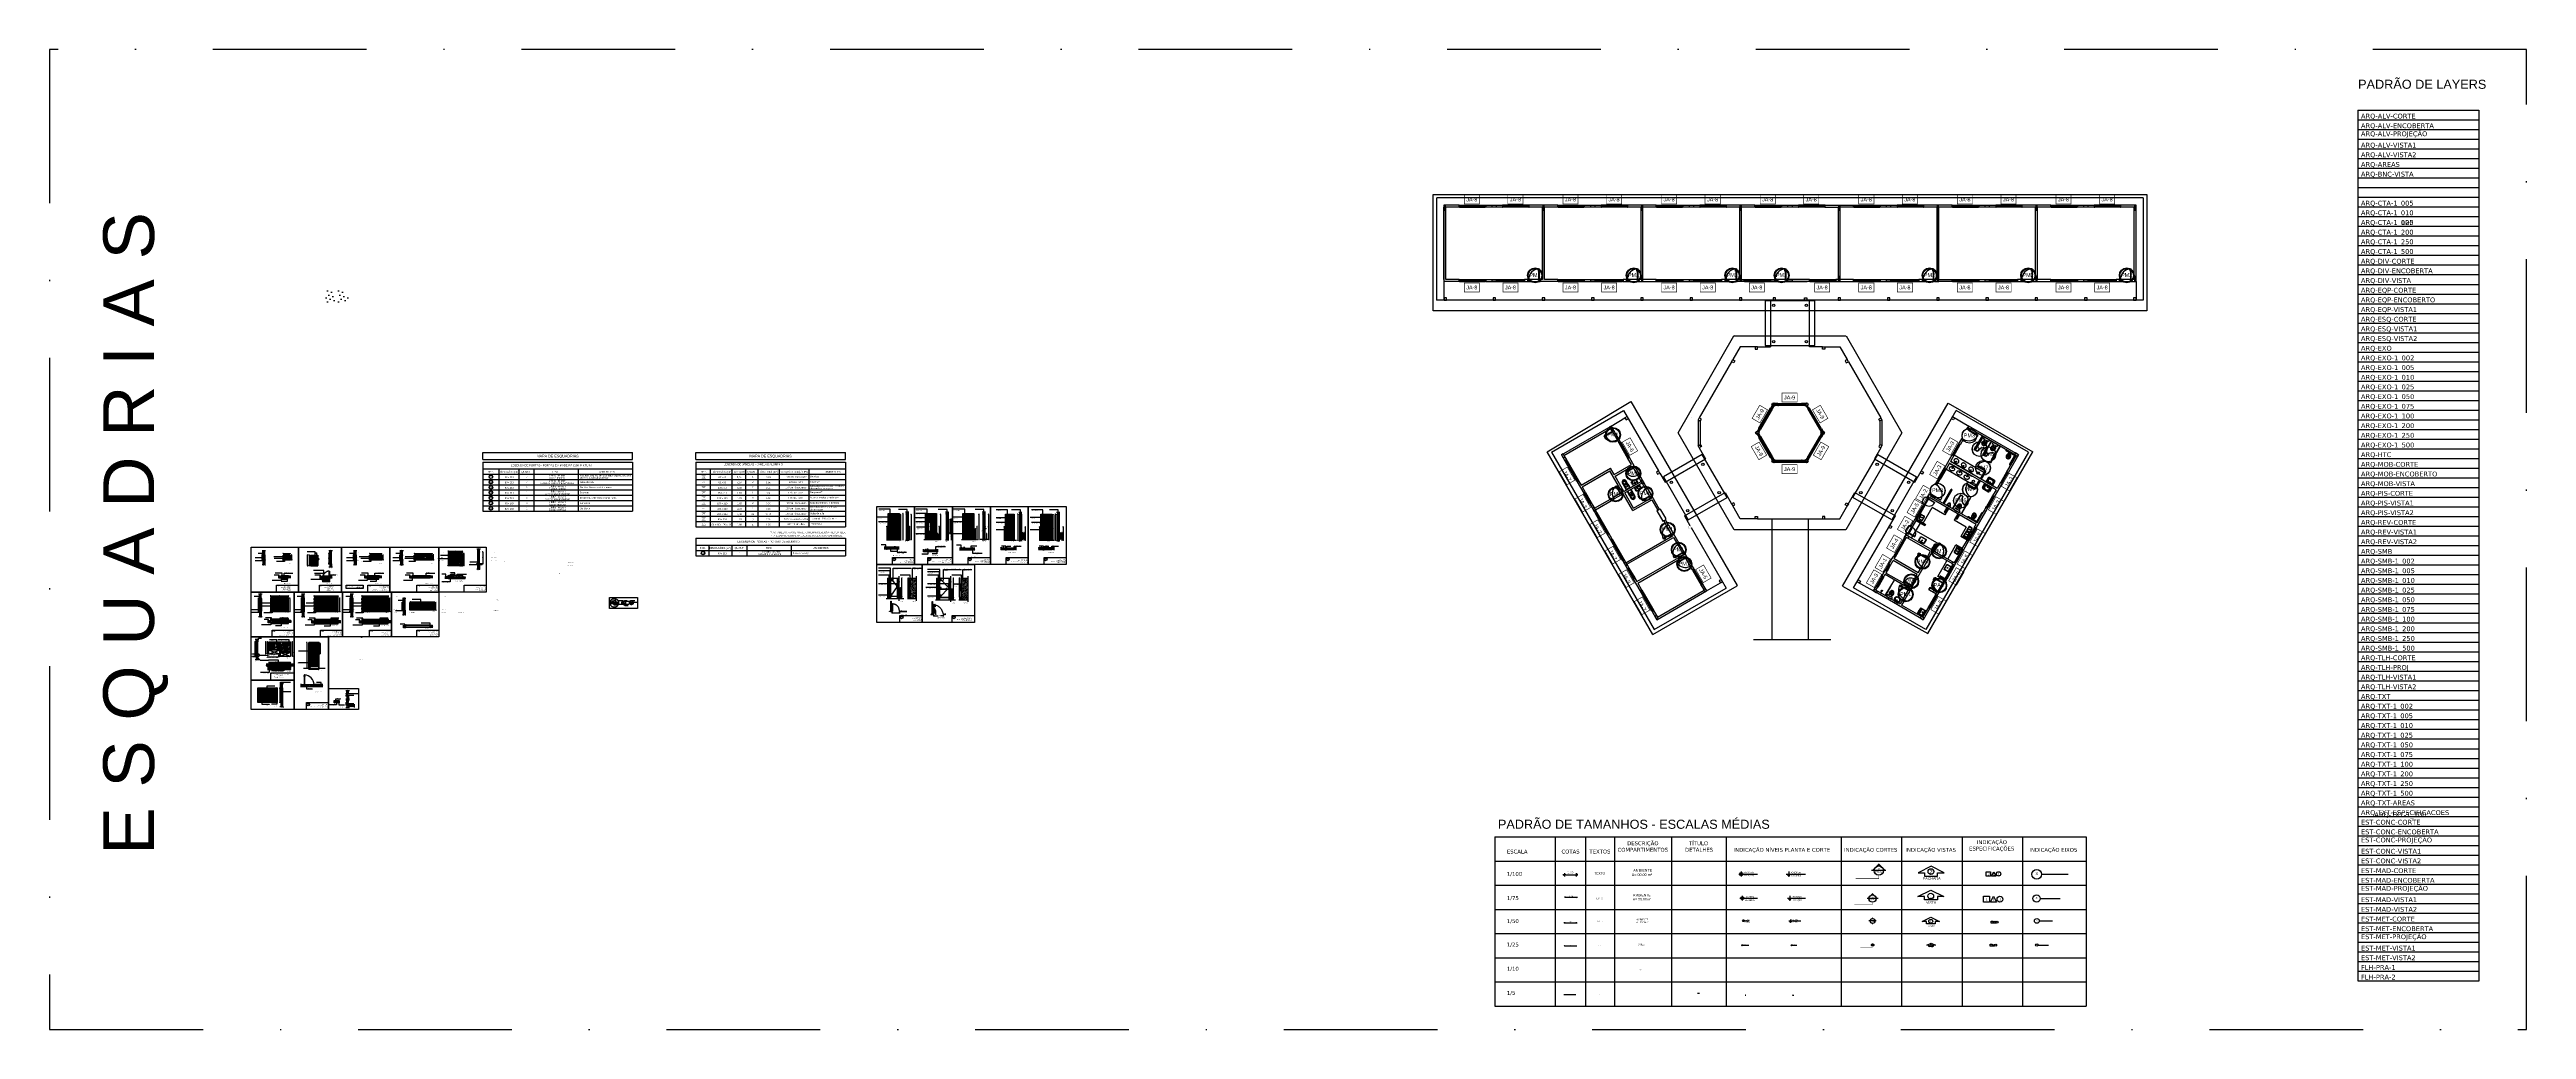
# Model space of a CAD drawing. Header units: inches. Extents: x 48 to 253, y 44 to 126.
import ezdxf
from ezdxf.enums import TextEntityAlignment as Align

# ---------------------------------------------------------------- set-up
doc = ezdxf.new("R2010")
doc.units = ezdxf.units.IN
doc.header["$LTSCALE"] = 100
doc.header["$MEASUREMENT"] = 0
doc.set_wipeout_variables(frame=1)
for name, pattern in [('ACAD_ISO02W100', [15, 12, -3]), ('ACAD_ISO07W100', [3, 0, -3]), ('C5', [60, 50, -5, 0, -5]), ('CONTINU', [0]), ('DASHDOT', [25.4, 12.7, -6.35, 0, -6.35]), ('HIDDEN', [9.525, 6.35, -3.175]), ('HIDDEN2', [0.1875, 0.125, -0.0625]), ('TRAÇO-2PTOS_P', [0.625, 0.25, -0.125, 0, -0.125, 0, -0.125]), ('TRAÇO-PTO_P', [0.5, 0.25, -0.125, 0, -0.125])]:
    doc.linetypes.add(name, pattern=pattern)
for name, color, linetype in [('01', 1, 'Continuous'), ('02', 1, 'Continuous'), ('0_HATCH', 1, 'Continuous'), ('252', 252, 'Continuous'), ('A-01', 3, 'Continuous'), ('A-ACABAMENTO', 2, 'Continuous'), ('A-ALV', 6, 'Continuous'), ('A-BARRA', 2, 'Continuous'), ('A-CHAMADAS', 1, 'Continuous'), ('A-COTAS', 1, 'Continuous'), ('A-DIM', 1, 'Continuous'), ('A-ESQ', 1, 'Continuous'), ('A-ESQUADRIAS', 2, 'Continuous'), ('A-H', 1, 'Continuous'), ('A-HACH', 7, 'Continuous'), ('A-JANEL', 1, 'Continuous'), ('A-PARED', 5, 'Continuous'), ('A-PAREDE', 5, 'Continuous'), ('A-PERFIL', 3, 'Continuous'), ('A-PORTA', 3, 'Continuous'), ('A-REV', 2, 'Continuous'), ('A-SOLEIRA', 1, 'Continuous'), ('A-TEXTO', 3, 'Continuous'), ('A-WC', 1, 'Continuous'), ('AR-ALV', 5, 'Continuous'), ('AR-ESQ', 2, 'Continuous'), ('AR-HACH', 252, 'Continuous'), ('AR-MP-ESQ', 151, 'Continuous'), ('AR-PIS-PAT-HATCH', 2, 'Continuous'), ('AR-TXT', 1, 'Continuous'), ('ARQ-ALV-CORTE', 5, 'Continuous'), ('ARQ-ALV-ENCOBERTA', 8, 'HIDDEN'), ('ARQ-ALV-PROJEÇÃO', 252, 'Continuous'), ('ARQ-ALV-VISTA1', 2, 'Continuous'), ('ARQ-ALV-VISTA2', 1, 'Continuous'), ('ARQ-AREAS', 7, 'Continuous'), ('ARQ-BNC-VISTA', 1, 'Continuous'), ('ARQ-CTA-1_005', 1, 'C5'), ('ARQ-CTA-1_010', 1, 'C5'), ('ARQ-CTA-1_025', 1, 'Continuous'), ('ARQ-CTA-1_050', 1, 'Continuous'), ('ARQ-CTA-1_100', 1, 'Continuous'), ('ARQ-CTA-1_200', 1, 'C5'), ('ARQ-CTA-1_250', 1, 'Continuous'), ('ARQ-CTA-1_500', 1, 'Continuous'), ('ARQ-DIV-CORTE', 3, 'Continuous'), ('ARQ-DIV-ENCOBERTA', 8, 'Continuous'), ('ARQ-DIV-VISTA', 1, 'Continuous'), ('ARQ-EQP-CORTE', 2, 'Continuous'), ('ARQ-EQP-ENCOBERTO', 8, 'Continuous'), ('ARQ-EQP-VISTA', 1, 'Continuous'), ('ARQ-ESQ-CORTE', 3, 'Continuous'), ('ARQ-ESQ-VISTA1', 2, 'Continuous'), ('ARQ-ESQ-VISTA2', 1, 'Continuous'), ('ARQ-EXO', 251, 'C5'), ('ARQ-EXO-1_002', 251, 'C5'), ('ARQ-EXO-1_005', 251, 'C5'), ('ARQ-EXO-1_010', 251, 'C5'), ('ARQ-EXO-1_025', 251, 'C5'), ('ARQ-EXO-1_050', 251, 'C5'), ('ARQ-EXO-1_100', 251, 'C5'), ('ARQ-EXO-1_200', 251, 'C5'), ('ARQ-EXO-1_250', 251, 'C5'), ('ARQ-EXO-1_500', 251, 'C5'), ('ARQ-HTC', 9, 'Continuous'), ('ARQ-MOB-CORTE', 2, 'Continuous'), ('ARQ-MOB-ENCOBERTO', 8, 'HIDDEN'), ('ARQ-MOB-VISTA', 1, 'CONTINU'), ('ARQ-PIS-VISTA', 3, 'Continuous'), ('ARQ-PIS-VISTA1', 1, 'Continuous'), ('ARQ-PIS-VISTA2', 2, 'Continuous'), ('ARQ-REV-CORTE', 3, 'Continuous'), ('ARQ-REV-VISTA', 1, 'Continuous'), ('ARQ-REV-VISTA1', 30, 'Continuous'), ('ARQ-REV-VISTA2', 30, 'Continuous'), ('ARQ-SMB', 1, 'Continuous'), ('ARQ-SMB-1_002', 1, 'Continuous'), ('ARQ-SMB-1_005', 1, 'CONTINU'), ('ARQ-SMB-1_010', 1, 'Continuous'), ('ARQ-SMB-1_025', 1, 'Continuous'), ('ARQ-SMB-1_050', 1, 'Continuous'), ('ARQ-SMB-1_075', 1, 'Continuous'), ('ARQ-SMB-1_100', 1, 'Continuous'), ('ARQ-SMB-1_200', 1, 'Continuous'), ('ARQ-SMB-1_250', 1, 'Continuous'), ('ARQ-SMB-1_500', 1, 'Continuous'), ('ARQ-TLH-CORTE', 4, 'Continuous'), ('ARQ-TLH-PROJ', 8, 'TRAÇO-2PTOS_P'), ('ARQ-TLH-VISTA1', 2, 'Continuous'), ('ARQ-TLH-VISTA2', 1, 'Continuous'), ('ARQ-TXT', 2, 'Continuous'), ('ARQ-TXT-1_002', 2, 'Continuous'), ('ARQ-TXT-1_005', 2, 'Continuous'), ('ARQ-TXT-1_010', 2, 'Continuous'), ('ARQ-TXT-1_025', 2, 'Continuous'), ('ARQ-TXT-1_050', 2, 'Continuous'), ('ARQ-TXT-1_075', 2, 'Continuous'), ('ARQ-TXT-1_100', 2, 'Continuous'), ('ARQ-TXT-1_200', 6, 'Continuous'), ('ARQ-TXT-1_250', 2, 'Continuous'), ('ARQ-TXT-1_500', 2, 'Continuous'), ('ARQ-TXT-AREAS', 2, 'Continuous'), ('ARQ-TXT-ESPECIFICACOES', 2, 'Continuous'), ('ARQ_ALVENARIA', 1, 'Continuous'), ('ARQ_CORTE2', 1, 'Continuous'), ('ARQ_ESQUADRIA', 2, 'Continuous'), ('ARQ_PROJEÇÃO', 8, 'HIDDEN'), ('ARQ_REBOCO', 2, 'Continuous'), ('ARQ_VISTA0', 8, 'Continuous'), ('ARQ_VISTA1', 7, 'Continuous'), ('EST-CONC-CORTE', 6, 'Continuous'), ('EST-CONC-ENCOBERTA', 9, 'Continuous'), ('EST-CONC-PROJEÇÃO', 252, 'Continuous'), ('EST-CONC-VISTA1', 3, 'Continuous'), ('EST-CONC-VISTA2', 2, 'Continuous'), ('EST-MAD-CORTE', 4, 'Continuous'), ('EST-MAD-ENCOBERTA', 9, 'Continuous'), ('EST-MAD-PROJEÇÃO', 251, 'Continuous'), ('EST-MAD-VISTA1', 2, 'Continuous'), ('EST-MAD-VISTA2', 1, 'Continuous'), ('EST-MET-CORTE', 5, 'Continuous'), ('EST-MET-ENCOBERTA', 9, 'Continuous'), ('EST-MET-PROJEÇÃO', 253, 'Continuous'), ('EST-MET-VISTA1', 1, 'Continuous'), ('EST-MET-VISTA2', 8, 'Continuous'), ('FLH-PRA-01', 1, 'Continuous'), ('FLH-PRA-02', 6, 'Continuous'), ('HATCH', 13, 'Continuous'), ('PAREDE2', 140, 'Continuous'), ('PRA', 1, 'Continuous'), ('PRES-LAYOUT', 10, 'TRAÇO-2PTOS_P'), ('TEXTO', 3, 'Continuous')]:
    doc.layers.add(name, color=color, linetype=linetype)
doc.layers.add('ARQ-PIS-CORTE', color=4, linetype='Continuous', plot=False)
doc.layers.add('HAT', color=8, linetype='Continuous', lineweight=15)
doc.layers.add('REV-FNDE', color=1, linetype='Continuous', lineweight=30)
doc.styles.add('A16-E50', font='arial.ttf', dxfattribs={"height": 0.08})
doc.styles.add('A20', font='arial.ttf', dxfattribs={"height": 0.2})
doc.styles.add('A26', font='arial.ttf', dxfattribs={"height": 0.26})
doc.styles.add('ESC-50-A20', font='arial.ttf', dxfattribs={"height": 0.1})
doc.styles.add('FNDE Text Cota 0075', font='verdana.ttf', dxfattribs={"height": 0.1})
doc.styles.add('FNDE Texto Cota 0005', font='verdana.ttf', dxfattribs={"height": 0.008})
doc.styles.add('FNDE Texto Cota 0025', font='verdana.ttf', dxfattribs={"height": 0.04})
doc.styles.add('FNDE Texto Cota 0050', font='verdana.ttf', dxfattribs={"height": 0.08})
doc.styles.add('FNDE Texto Cota 0100', font='verdana.ttf', dxfattribs={"height": 0.16})
doc.styles.get("Standard").update_dxf_attribs({"font": 'arial.ttf'})
doc.styles.add('STYLE1', font='arial.ttf', dxfattribs={"height": 0.2})
doc.dimstyles.new('FNDE 1-0005', dxfattribs={"dimscale": 2.5, "dimtxt": 0.008, "dimasz": 0.0025, "dimexe": 0.15, "dimexo": 0.15, "dimgap": 0.0025, "dimtad": 1, "dimzin": 4, "dimdsep": 46, "dimtxsty": 'FNDE Texto Cota 0005', "dimblk": 'tic', "dimcen": 0.15, "dimdle": 0.15, "dimse1": 1, "dimse2": 1, "dimclrd": 251, "dimclre": 251, "dimclrt": 256, "dimaunit": 1, "dimadec": 3, "dimazin": 0, "dimtfac": 1, "dimtix": 1, "dimtmove": 2, "dimatfit": 3, "dimldrblk": 'tic', "dimfxl": 0.15, "dimtvp": 1, "dimtolj": 1, "dimtzin": 0, "dimarcsym": 0})
doc.dimstyles.new('FNDE 1-0020', dxfattribs={"dimscale": 5, "dimtxt": 0.036, "dimasz": 0.01, "dimexe": 0.15, "dimexo": 0.15, "dimgap": 0.005, "dimtad": 1, "dimzin": 1, "dimdsep": 46, "dimtxsty": 'FNDE Texto Cota 0025', "dimblk": 'tic', "dimcen": 0.015, "dimdle": 0.15, "dimse1": 1, "dimse2": 1, "dimclrd": 251, "dimclre": 251, "dimclrt": 256, "dimaunit": 1, "dimadec": 3, "dimazin": 0, "dimtfac": 1, "dimtix": 1, "dimtmove": 2, "dimatfit": 3, "dimfxl": 0.15, "dimtvp": 1, "dimtolj": 1, "dimtzin": 0, "dimarcsym": 0})
doc.dimstyles.new('FNDE 1-0025', dxfattribs={"dimscale": 5, "dimtxt": 0.04, "dimasz": 0.0035, "dimexe": 0.15, "dimexo": 0.15, "dimgap": 0.0025, "dimtad": 1, "dimzin": 1, "dimdsep": 46, "dimtxsty": 'FNDE Texto Cota 0025', "dimblk": 'tic', "dimcen": 0.015, "dimdle": 0.15, "dimse1": 1, "dimse2": 1, "dimclrd": 251, "dimclre": 251, "dimclrt": 256, "dimaunit": 1, "dimadec": 3, "dimazin": 0, "dimtfac": 1, "dimtix": 1, "dimtmove": 2, "dimatfit": 3, "dimfxl": 0.15, "dimtvp": 1, "dimtolj": 1, "dimtzin": 0, "dimarcsym": 0})
doc.dimstyles.new('FNDE 1-0050', dxfattribs={"dimscale": 5, "dimtxt": 0.08, "dimasz": 0.01, "dimexe": 0.15, "dimexo": 0.15, "dimgap": 0.01, "dimtad": 1, "dimzin": 1, "dimdsep": 46, "dimtxsty": 'FNDE Texto Cota 0050', "dimblk": 'tic', "dimcen": 0.015, "dimdle": 0.15, "dimse1": 1, "dimse2": 1, "dimclrd": 251, "dimclre": 251, "dimclrt": 256, "dimaunit": 1, "dimadec": 3, "dimazin": 0, "dimtfac": 1, "dimtix": 1, "dimtmove": 2, "dimatfit": 3, "dimfxl": 0.15, "dimtvp": 1, "dimtolj": 1, "dimtzin": 0, "dimarcsym": 0})
doc.dimstyles.new('FNDE 1-0100', dxfattribs={"dimscale": 2.5, "dimtxt": 0.16, "dimasz": 0.05, "dimexe": 0.15, "dimexo": 0.15, "dimgap": 0.05, "dimtad": 1, "dimzin": 4, "dimdsep": 46, "dimtxsty": 'FNDE Texto Cota 0100', "dimblk": 'tic', "dimcen": 0.15, "dimdle": 0.15, "dimse1": 1, "dimse2": 1, "dimclrd": 251, "dimclre": 251, "dimclrt": 256, "dimaunit": 1, "dimadec": 3, "dimazin": 0, "dimtfac": 1, "dimtix": 1, "dimtmove": 2, "dimatfit": 3, "dimldrblk": 'tic', "dimfxl": 0.15, "dimtvp": 1, "dimtolj": 1, "dimtzin": 0, "dimarcsym": 0})
doc.dimstyles.new('FNDE 1-075', dxfattribs={"dimscale": 2.5, "dimtxt": 0.1, "dimasz": 0.015, "dimexe": 0.15, "dimexo": 0.15, "dimgap": 0.015, "dimtad": 1, "dimzin": 4, "dimdsep": 46, "dimtxsty": 'FNDE Text Cota 0075', "dimblk": 'tic', "dimcen": 0.025, "dimdle": 0.15, "dimse1": 1, "dimse2": 1, "dimclrd": 251, "dimclre": 251, "dimclrt": 256, "dimaunit": 1, "dimadec": 3, "dimazin": 0, "dimtfac": 1, "dimtix": 1, "dimtmove": 2, "dimatfit": 3, "dimldrblk": 'DOTSMALL', "dimfxl": 0.15, "dimtvp": 1, "dimtolj": 1, "dimtzin": 0, "dimarcsym": 0})
pattern_1 = [(37.5, (0, 0), (-0.001259867, 0.038536475), [0, -0.0304, 0, -0.034, 0, -0.0325]), (7.5, (0, 0), (0.035395534, 0.056442921), [0, -0.0164, 0, -0.0274, 0, -0.0105]), (327.5, (-0.0246, 0), (0.062282837, 0.000113181), [0, -0.01, 0, -0.036, 0, -0.047]), (317.5, (-0.0246, 0), (0.060122532, 0.017553511), [0, -0.005, 0, -0.0236, 0, -0.027])]
pattern_2 = [(50, (51.42884, 175.935662), (0.035863009, -0.003137607), [0.00375, -0.04125]), (355, (51.42884, 175.935662), (-0.006937567, 0.037609607), [0.003, -0.033]), (100.4514, (51.43183, 175.9354), (0.028925469, 0.034471977), [0.00318701, -0.035057106]), (46.1842, (51.42884, 175.94566), (0.053362052, -0.00827595), [0.005625, -0.061875]), (96.6356, (51.43329, 175.94497), (0.046733135, 0.048705894), [0.004780514, -0.05258565]), (351.1842, (51.42884, 175.94566), (0.046733097, 0.04870593), [0.0045, -0.0495]), (21, (51.43384, 175.943162), (0.0298453526, -0.0201309445), [0.00375, -0.04125]), (326, (51.43384, 175.943162), (0.012165767, 0.036257502), [0.003, -0.033]), (71.4514, (51.436328, 175.941484), (0.042011131, 0.016126525), [0.00318701, -0.035057106]), (37.5, (51.42884, 175.935662), (0.0006079928, 0.0166446927), [0, -0.0326, 0, -0.0335, 0, -0.033125]), (7.5, (51.42884, 175.935662), (0.013153477, 0.0197205856), [0, -0.0191, 0, -0.03185, 0, -0.012625]), (327.5, (51.41769, 175.935662), (0.0266911218, -0.0011277436), [0, -0.0125, 0, -0.039, 0, -0.05175]), (317.5, (51.41269, 175.935662), (0.0291593085, 0.005005249), [0, -0.01625, 0, -0.0259, 0, -0.03675])]
pattern_3 = [(50, (54.47415, 175.935662), (0.035863009, -0.003137607), [0.00375, -0.04125]), (355, (54.47415, 175.935662), (-0.006937567, 0.037609607), [0.003, -0.033]), (100.4514, (54.47714, 175.9354), (0.028925469, 0.034471977), [0.00318701, -0.035057106]), (46.1842, (54.47415, 175.94566), (0.053362052, -0.00827595), [0.005625, -0.061875]), (96.6356, (54.4786, 175.94497), (0.046733135, 0.048705894), [0.004780514, -0.05258565]), (351.1842, (54.47415, 175.94566), (0.046733097, 0.04870593), [0.0045, -0.0495]), (21, (54.47915, 175.943162), (0.0298453526, -0.0201309445), [0.00375, -0.04125]), (326, (54.47915, 175.943162), (0.012165767, 0.036257502), [0.003, -0.033]), (71.4514, (54.481638, 175.941484), (0.042011131, 0.016126525), [0.00318701, -0.035057106]), (37.5, (54.474151, 175.935662), (0.0006079928, 0.0166446927), [0, -0.0326, 0, -0.0335, 0, -0.033125]), (7.5, (54.47415, 175.935662), (0.013153477, 0.0197205856), [0, -0.0191, 0, -0.03185, 0, -0.012625]), (327.5, (54.463, 175.935662), (0.0266911218, -0.0011277436), [0, -0.0125, 0, -0.039, 0, -0.05175]), (317.5, (54.458, 175.935662), (0.0291593085, 0.005005249), [0, -0.01625, 0, -0.0259, 0, -0.03675])]
pattern_4 = [(50, (48.129998, 175.930662), (0.035863009, -0.003137607), [0.00375, -0.04125]), (355, (48.129998, 175.930662), (-0.006937567, 0.037609607), [0.003, -0.033]), (100.4514, (48.132987, 175.9304), (0.028925469, 0.034471977), [0.00318701, -0.035057106]), (46.1842, (48.13, 175.94066), (0.053362052, -0.00827595), [0.005625, -0.061875]), (96.6356, (48.134445, 175.93997), (0.046733135, 0.048705894), [0.004780514, -0.05258565]), (351.1842, (48.13, 175.94066), (0.046733097, 0.04870593), [0.0045, -0.0495]), (21, (48.134998, 175.938162), (0.0298453526, -0.0201309445), [0.00375, -0.04125]), (326, (48.134998, 175.938162), (0.012165767, 0.036257502), [0.003, -0.033]), (71.4514, (48.137485, 175.936484), (0.042011131, 0.016126525), [0.00318701, -0.035057106]), (37.5, (48.129998, 175.930662), (0.0006079928, 0.0166446927), [0, -0.0326, 0, -0.0335, 0, -0.033125]), (7.5, (48.129998, 175.930662), (0.013153477, 0.0197205856), [0, -0.0191, 0, -0.03185, 0, -0.012625]), (327.5, (48.118848, 175.930662), (0.0266911218, -0.0011277436), [0, -0.0125, 0, -0.039, 0, -0.05175]), (317.5, (48.113848, 175.930662), (0.0291593085, 0.005005249), [0, -0.01625, 0, -0.0259, 0, -0.03675])]
pattern_5 = [(50, (60.617354, 175.891886), (0.035863009, -0.003137607), [0.00375, -0.04125]), (355, (60.617354, 175.891886), (-0.006937567, 0.037609607), [0.003, -0.033]), (100.4514, (60.620343, 175.891624), (0.028925469, 0.034471977), [0.00318701, -0.035057106]), (46.1842, (60.617354, 175.901886), (0.053362052, -0.00827595), [0.005625, -0.061875]), (96.6356, (60.6218, 175.901196), (0.046733135, 0.048705894), [0.004780514, -0.05258565]), (351.1842, (60.617354, 175.901886), (0.046733097, 0.04870593), [0.0045, -0.0495]), (21, (60.622354, 175.899386), (0.0298453526, -0.0201309445), [0.00375, -0.04125]), (326, (60.622354, 175.899386), (0.012165767, 0.036257502), [0.003, -0.033]), (71.4514, (60.62484, 175.897708), (0.042011131, 0.016126525), [0.00318701, -0.035057106]), (37.5, (60.617354, 175.891886), (0.0006079928, 0.0166446927), [0, -0.0326, 0, -0.0335, 0, -0.033125]), (7.5, (60.617354, 175.891886), (0.013153477, 0.0197205856), [0, -0.0191, 0, -0.03185, 0, -0.012625]), (327.5, (60.606204, 175.891886), (0.0266911218, -0.0011277436), [0, -0.0125, 0, -0.039, 0, -0.05175]), (317.5, (60.601204, 175.891886), (0.0291593085, 0.005005249), [0, -0.01625, 0, -0.0259, 0, -0.03675])]
pattern_6 = [(50, (57.488163, 175.88913), (0.035863009, -0.003137607), [0.00375, -0.04125]), (355, (57.488163, 175.88913), (-0.006937567, 0.037609607), [0.003, -0.033]), (100.4514, (57.49115, 175.888868), (0.028925469, 0.034471977), [0.00318701, -0.035057106]), (46.1842, (57.488163, 175.89913), (0.053362052, -0.00827595), [0.005625, -0.061875]), (96.6356, (57.49261, 175.89844), (0.046733135, 0.048705894), [0.004780514, -0.05258565]), (351.1842, (57.48816, 175.89913), (0.046733097, 0.04870593), [0.0045, -0.0495]), (21, (57.493163, 175.89663), (0.0298453526, -0.0201309445), [0.00375, -0.04125]), (326, (57.493163, 175.89663), (0.012165767, 0.036257502), [0.003, -0.033]), (71.4514, (57.49565, 175.89495), (0.042011131, 0.016126525), [0.00318701, -0.035057106]), (37.5, (57.488163, 175.889129), (0.0006079928, 0.0166446927), [0, -0.0326, 0, -0.0335, 0, -0.033125]), (7.5, (57.488163, 175.88913), (0.013153477, 0.0197205856), [0, -0.0191, 0, -0.03185, 0, -0.012625]), (327.5, (57.477013, 175.889129), (0.0266911218, -0.0011277436), [0, -0.0125, 0, -0.039, 0, -0.05175]), (317.5, (57.472013, 175.88913), (0.0291593085, 0.005005249), [0, -0.01625, 0, -0.0259, 0, -0.03675])]
pattern_7 = [(50, (0.475185, 173.270143), (0.035863009, -0.003137607), [0.00375, -0.04125]), (355, (0.475185, 173.270143), (-0.006937567, 0.037609607), [0.003, -0.033]), (100.4514, (0.478174, 173.26988), (0.028925469, 0.034471977), [0.00318701, -0.035057106]), (46.1842, (0.475185, 173.280143), (0.053362052, -0.00827595), [0.005625, -0.061875]), (96.6356, (0.47963, 173.279453), (0.046733135, 0.048705894), [0.004780514, -0.05258565]), (351.1842, (0.475185, 173.280143), (0.046733097, 0.04870593), [0.0045, -0.0495]), (21, (0.480185, 173.277643), (0.0298453526, -0.0201309445), [0.00375, -0.04125]), (326, (0.480185, 173.277643), (0.012165767, 0.036257502), [0.003, -0.033]), (71.4514, (0.482672, 173.275965), (0.042011131, 0.016126525), [0.00318701, -0.035057106]), (37.5, (0.475185, 173.270143), (0.0006079928, 0.0166446927), [0, -0.0326, 0, -0.0335, 0, -0.033125]), (7.5, (0.475185, 173.270143), (0.013153477, 0.0197205856), [0, -0.0191, 0, -0.03185, 0, -0.012625]), (327.5, (0.464035, 173.270143), (0.0266911218, -0.0011277436), [0, -0.0125, 0, -0.039, 0, -0.05175]), (317.5, (0.459035, 173.270143), (0.0291593085, 0.005005249), [0, -0.01625, 0, -0.0259, 0, -0.03675])]
pattern_8 = [(0, (-9.6691024, 174.01085456), (2e-19, 0.000625), [])]
pattern_9 = [(0, (-9.6691024, -7.1086488), (2e-19, -0.000625), [])]
pattern_10 = [(50, (0.480836, 172.719893), (0.035863009, -0.003137607), [0.00375, -0.04125]), (355, (0.480836, 172.719893), (-0.006937567, 0.037609607), [0.003, -0.033]), (100.4514, (0.483825, 172.71963), (0.028925469, 0.034471977), [0.00318701, -0.035057106]), (46.1842, (0.480836, 172.729893), (0.053362052, -0.00827595), [0.005625, -0.061875]), (96.6356, (0.485283, 172.729203), (0.046733135, 0.048705894), [0.004780514, -0.05258565]), (351.1842, (0.480836, 172.729893), (0.046733097, 0.04870593), [0.0045, -0.0495]), (21, (0.485836, 172.727393), (0.0298453526, -0.0201309445), [0.00375, -0.04125]), (326, (0.485836, 172.727393), (0.012165767, 0.036257502), [0.003, -0.033]), (71.4514, (0.488323, 172.725715), (0.042011131, 0.016126525), [0.00318701, -0.035057106]), (37.5, (0.480836, 172.719893), (0.0006079928, 0.0166446927), [0, -0.0326, 0, -0.0335, 0, -0.033125]), (7.5, (0.480836, 172.719893), (0.013153477, 0.0197205856), [0, -0.0191, 0, -0.03185, 0, -0.012625]), (327.5, (0.469686, 172.719893), (0.0266911218, -0.0011277436), [0, -0.0125, 0, -0.039, 0, -0.05175]), (317.5, (0.464686, 172.719893), (0.0291593085, 0.005005249), [0, -0.01625, 0, -0.0259, 0, -0.03675])]
pattern_11 = [(37.5, (70.88339, 81.616184), (-0.0008, 0.02447066), [0, -0.019304, 0, -0.02159, 0, -0.0206375]), (7.5, (70.88339, 81.616184), (0.0224762, 0.0358413), [0, -0.010414, 0, -0.017399, 0, -0.0066675]), (327.5, (70.86777, 81.616184), (0.0395496, 7.186e-05), [0, -0.00635, 0, -0.02286, 0, -0.029845]), (317.5, (70.86777, 81.616184), (0.0381778, 0.0111465), [0, -0.003175, 0, -0.014986, 0, -0.017145])]
pattern_12 = [(0, (2.5909874, 173.98428105), (0, 0.000625), [])]
pattern_13 = [(0, (2.59103174, -7.0120692), (0, -0.000625), [])]
pattern_14 = [(37.5, (1.375132, 0), (-0.001259867, 0.038536475), [0, -0.0304, 0, -0.034, 0, -0.0325]), (7.5, (1.37513, 0), (0.035395534, 0.056442921), [0, -0.0164, 0, -0.0274, 0, -0.0105]), (327.5, (1.350532, 0), (0.062282837, 0.000113181), [0, -0.01, 0, -0.036, 0, -0.047]), (317.5, (1.35053, 0), (0.060122532, 0.017553511), [0, -0.005, 0, -0.0236, 0, -0.027])]
pattern_15 = [(315, (117.791494, 79.080583), (0.00898026, 0.00898026), []), (315, (117.797844, 79.080583), (0.00898026, 0.00898026), [])]
pattern_16 = [(315, (121.222409, 78.828348), (0.00898026, 0.00898026), []), (315, (121.228759, 78.828348), (0.00898026, 0.00898026), [])]
pattern_17 = [(45, (9.317353, 166.00073), (-0.0176776695, 0.0176776695), [])]
pattern_18 = [(0, (-3.77177155, 174.3274862), (0, 0.000625), [])]
pattern_19 = [(0, (-3.7717272, -7.268864), (0, -0.000625), [])]
pattern_20 = [(45, (65.44044, 76.706326), (-0.02245064, 0.02245064), [])]
pattern_21 = [(37.5, (354.305364, 21.21887), (-0.0008000156, 0.0244706619), [0, -0.019304, 0, -0.02159, 0, -0.0206375]), (7.5, (354.305364, 21.21887), (0.022476164, 0.035841255), [0, -0.010414, 0, -0.017399, 0, -0.0066675]), (327.5, (354.289743, 21.21887), (0.0395496185, 7.18592e-05), [0, -0.00635, 0, -0.02286, 0, -0.029845]), (317.5, (354.289743, 21.21887), (0.0381778226, 0.011146466), [0, -0.003175, 0, -0.014986, 0, -0.017145])]
pattern_22 = [(37.5, (-2.099405, 61.683424), (-0.0008000156, 0.024470662), [0, -0.019304, 0, -0.02159, 0, -0.0206375]), (7.5, (-2.099405, 61.683424), (0.022476164, 0.035841255), [0, -0.010414, 0, -0.017399, 0, -0.0066675]), (327.5, (-2.115026, 61.683424), (0.0395496185, 7.1859e-05), [0, -0.00635, 0, -0.02286, 0, -0.029845]), (317.5, (-2.115026, 61.683424), (0.038177823, 0.011146466), [0, -0.003175, 0, -0.014986, 0, -0.017145])]

# ---------------------------------------------------------------- blocks, each defined once
blk = doc.blocks.new('_DOT')
at = {"color": 0, "linetype": 'ByBlock'}
blk.add_line((-0.5, 0), (-1, 0), dxfattribs=at)
at = {"color": 0, "linetype": 'ByBlock', "const_width": 0.5}
blk.add_lwpolyline([(-0.25, 0, 1), (0.25, 0, 1)], format="xyb", close=True, dxfattribs=at)
blk = doc.blocks.new('tic')
at = {"color": 251}
for p, q in [((-1, 0), (1, 0)), ((0, -1), (0, 1))]:
    blk.add_line(p, q, dxfattribs=at)
blk.add_line((-0.6, -0.6), (0.6, 0.6))
blk = doc.blocks.new('grancho')
at = {"layer": 'ARQ_ESQUADRIA', "color": 8, "linetype": 'HIDDEN2', "ltscale": 0.025}
for p, q in [((-0.07, 0.08), (-0.08, 0.08)), ((-0.08, 0.08), (-0.08, 0.08)), ((-0.08, 0.08), (-0.08, 0.08)), ((-0.08, 0.08), (-0.07, 0.08)), ((-0.06, 0.06), (-0.07, 0.08)), ((-0.07, 0.08), (-0.07, 0.08)), ((-0.07, 0.08), (-0.07, 0.08)), ((-0.07, 0.08), (-0.07, 0.08)), ((-0.07, 0.08), (-0.07, 0.08)), ((-0.07, 0.08), (-0.07, 0.08)), ((-0.07, 0.08), (-0.06, 0.08)), ((-0.06, 0.08), (-0.07, 0.08)), ((-0.07, 0.08), (-0.07, 0.08)), ((-0.07, 0.08), (-0.07, 0.08)), ((-0.07, 0.08), (-0.06, 0.06)), ((-0.06, 0.06), (-0.07, 0.06)), ((-0.07, 0.06), (-0.06, 0.06)), ((-0.06, 0.06), (-0.07, 0.06)), ((-0.07, 0.06), (-0.07, 0.06)), ((-0.07, 0.06), (-0.06, 0.06)), ((-0.05, 0.03), (-0.06, 0.06)), ((-0.06, 0.06), (-0.06, 0.06)), ((-0.06, 0.06), (-0.06, 0.06)), ((-0.06, 0.06), (-0.06, 0.06)), ((-0.06, 0.06), (-0.06, 0.06)), ((-0.06, 0.06), (-0.06, 0.06)), ((-0.06, 0.06), (-0.04, 0.02)), ((-0.05, 0.02), (-0.05, 0.03)), ((-0.05, 0.03), (-0.05, 0.03)), ((-0.05, 0.03), (-0.05, 0.02)), ((-0.05, 0.02), (-0.05, 0.02))]:
    blk.add_line(p, q, dxfattribs=at)
for centre, radius, start, end in [((-0.08, 0.08), 0.0003, 145.0001, 310.0001), ((-0.07, 0.08), 0.0005, 25, 114.9999), ((-0.07, 0.08), 0.00075, 25, 205), ((-0.07, 0.08), 0.0005, 115.0001, 205), ((-0.07, 0.06), 0.001, 114.9999, 205.0003), ((-0.06, 0.08), 0.0003, 279.9999, 84.9999), ((-0.06, 0.06), 0.0005, 294.9999, 25), ((-0.06, 0.06), 0.0005, 205, 295.0001), ((-0.06, 0.06), 0.001, 24.9997, 115.0001), ((-0.05, 0.03), 0.001, 114.9999, 205.0003), ((-0.05, 0.03), 0.0005, 294.9999, 25), ((-0.05, 0.03), 0.0005, 294.9999, 25)]:
    blk.add_arc(centre, radius, start, end, dxfattribs=at)
at = {"layer": 'HAT'}
for p, q in [((-0.04, 0), (-0.05, 0.03)), ((-0.05, 0.03), (-0.05, 0.03)), ((-0.04, 0.02), (-0.04, 0)), ((-0.03, 0), (-0.02, 0)), ((-0.01, 0), (-0.03, 0)), ((-0.03, 0), (-0.03, 0)), ((-0.02, 0.01), (-0.02, 0.01)), ((-0.02, 0.01), (-0.02, 0)), ((-0.02, 0), (0, 0)), ((-0.02, 0), (-0.02, 0)), ((-0.02, 0), (-0.02, 0)), ((-0.02, 0), (-0.02, 0)), ((0, 0), (-0.01, 0)), ((0, 0), (0, 0.01)), ((0, 0.01), (0, 0.01)), ((0, 0.01), (0, 0)), ((0, 0), (0, 0)), ((0, 0), (0, 0)), ((0, 0), (0, 0)), ((0, 0), (0, 0)), ((0, 0), (0, 0)), ((-0.03, 0), (-0.03, 0)), ((-0.03, 0), (-0.03, 0)), ((-0.03, 0), (-0.03, 0)), ((-0.03, 0), (-0.03, 0)), ((-0.03, 0), (-0.03, 0)), ((-0.01, 0), (-0.02, 0)), ((-0.02, 0), (-0.02, 0)), ((-0.02, 0), (-0.01, 0)), ((-0.01, 0), (-0.01, 0)), ((-0.01, 0), (-0.01, 0)), ((0, 0), (0, 0)), ((0, 0), (0, -0.01)), ((0, -0.01), (0, 0)), ((0, -0.01), (0, -0.01))]:
    blk.add_line(p, q, dxfattribs=at)
for centre, radius, start, end in [((-0.03, 0.01), 0.005, 205, 270), ((-0.03, 0.01), 0.0065, 205, 270), ((-0.02, 0), 0.001, 359.9999, 90.0003), ((-0.02, 0), 0.0005, 179.9999, 270), ((-0.01, 0), 0.0005, 90, 179.9999), ((0, 0.01), 0.0003, 30, 195.0005), ((0, 0), 0.0005, 270, 0), ((0, 0), 0.00075, 270, 90), ((0, 0), 0.0005, 0.0001, 90), ((-0.03, 0), 0.001, 270.0004, 0.0004), ((-0.03, 0), 0.0005, 90, 179.9999), ((-0.01, 0), 0.001, 270.0004, 0.0004), ((0, -0.01), 0.0003, 164.9999, 329.9999)]:
    blk.add_arc(centre, radius, start, end, dxfattribs=at)
blk = doc.blocks.new('perf01')
at = {"layer": 'ARQ_VISTA0', "linetype": 'Continuous'}
blk.add_line((0, -0.03), (0, -0.02), dxfattribs=at)
blk.add_line((0, -0.03), (0, -0.02), dxfattribs=at)
for points in [[(-0.05, 0), (-0.05, 0)], [(-0.05, 0), (-0.05, 0)], [(-0.05, 0), (-0.05, 0)], [(-0.05, 0), (-0.05, 0)], [(-0.05, 0), (-0.05, 0)], [(-0.05, 0), (-0.05, 0)], [(-0.05, 0), (-0.05, 0), (-0.05, 0), (-0.05, 0), (-0.05, 0), (-0.05, 0), (-0.05, 0)], [(-0.05, 0), (-0.05, 0)], [(-0.05, 0), (-0.05, 0)], [(-0.05, 0), (-0.05, 0)], [(-0.05, 0), (-0.05, 0)], [(-0.05, 0), (-0.05, 0)], [(-0.05, 0), (-0.05, 0)], [(-0.05, 0), (-0.05, 0)], [(-0.05, 0), (-0.05, 0)], [(-0.05, 0), (-0.05, 0)], [(-0.04, 0), (-0.04, 0)], [(-0.04, 0), (-0.04, 0)], [(-0.04, 0), (-0.04, 0)], [(-0.04, 0), (-0.04, 0)], [(-0.04, 0), (-0.04, 0), (-0.04, 0), (-0.04, 0), (-0.04, 0), (-0.04, 0)], [(-0.04, 0), (-0.04, 0)], [(-0.04, 0), (-0.04, 0)], [(-0.04, 0), (-0.04, 0)], [(-0.03, -0.02), (-0.03, -0.02), (-0.03, -0.02), (-0.03, -0.02), (-0.03, -0.02), (-0.03, -0.02), (-0.03, -0.02), (-0.03, -0.02), (-0.03, -0.03), (-0.03, -0.03), (-0.03, -0.03), (-0.03, -0.02), (-0.03, -0.02), (-0.03, -0.02), (-0.03, -0.02), (-0.03, -0.02), (-0.03, -0.02), (-0.03, -0.03), (-0.03, -0.03), (-0.03, -0.03), (-0.03, -0.03), (-0.03, -0.03), (-0.03, -0.03), (-0.03, -0.03), (-0.03, -0.03), (-0.03, -0.03), (-0.03, -0.03), (-0.03, -0.03), (-0.03, -0.03), (-0.03, -0.03), (-0.03, -0.03), (-0.03, -0.03), (-0.03, -0.03), (-0.03, -0.03), (-0.03, -0.03), (-0.03, -0.03), (-0.03, -0.03), (-0.03, -0.03), (-0.03, -0.03), (-0.03, -0.03), (-0.03, -0.03), (-0.03, -0.03), (-0.03, -0.03), (-0.03, -0.03), (-0.03, -0.03), (-0.03, -0.03), (-0.03, -0.03), (-0.03, -0.03), (-0.02, -0.03), (-0.02, -0.03), (-0.02, -0.03), (-0.02, -0.03), (-0.02, -0.03), (-0.02, -0.03), (-0.02, -0.03), (-0.02, -0.03), (-0.02, -0.03), (-0.02, -0.03), (-0.02, -0.03), (-0.02, -0.03), (-0.02, -0.03), (-0.02, -0.03), (-0.02, -0.03), (-0.02, -0.03), (-0.02, -0.03), (-0.02, -0.03), (-0.02, -0.03), (-0.02, -0.03), (-0.02, -0.03), (-0.02, -0.03), (-0.02, -0.03), (-0.02, -0.03), (-0.02, -0.03), (-0.02, -0.03), (-0.02, -0.03), (-0.02, -0.03), (-0.02, -0.03), (-0.02, -0.03), (-0.02, -0.02), (-0.02, -0.02), (-0.02, -0.02), (-0.02, -0.02), (-0.02, -0.02), (-0.02, -0.02), (-0.02, -0.03), (-0.02, -0.03), (-0.02, -0.02), (-0.02, -0.02), (-0.02, -0.02), (-0.02, -0.02), (-0.02, -0.02), (-0.02, -0.02), (-0.02, -0.02), (-0.02, -0.02), (-0.02, -0.02), (-0.02, -0.02), (-0.02, -0.02), (-0.02, -0.02), (-0.02, -0.02), (-0.02, -0.02), (-0.02, -0.02), (-0.02, -0.02), (-0.02, -0.02), (-0.02, -0.02), (-0.02, -0.02), (-0.02, -0.03), (-0.02, -0.03), (-0.02, -0.03), (-0.02, -0.03), (-0.03, -0.03), (-0.03, -0.03), (-0.03, -0.03), (-0.03, -0.03), (-0.03, -0.02), (-0.03, -0.02), (-0.03, -0.02), (-0.03, -0.02), (-0.03, -0.02), (-0.03, -0.02), (-0.03, -0.02), (-0.03, -0.02), (-0.03, -0.02), (-0.03, -0.02)], [(-0.02, -0.06), (-0.02, -0.06), (-0.02, -0.06), (-0.02, -0.06), (-0.02, -0.06), (-0.02, -0.06), (-0.02, -0.06), (-0.03, -0.06), (-0.03, -0.05), (-0.03, -0.05), (-0.03, -0.05), (-0.03, -0.05), (-0.03, -0.05), (-0.03, -0.05), (-0.03, -0.05), (-0.03, -0.06), (-0.03, -0.06), (-0.03, -0.06), (-0.03, -0.06), (-0.03, -0.05), (-0.03, -0.05), (-0.03, -0.05), (-0.03, -0.05), (-0.03, -0.05), (-0.03, -0.05), (-0.03, -0.06), (-0.03, -0.06), (-0.03, -0.06), (-0.03, -0.06), (-0.03, -0.06), (-0.03, -0.06), (-0.03, -0.06), (-0.03, -0.06), (-0.03, -0.06), (-0.03, -0.06), (-0.03, -0.06), (-0.03, -0.06), (-0.03, -0.06), (-0.03, -0.06), (-0.03, -0.06), (-0.03, -0.06), (-0.03, -0.06), (-0.03, -0.06), (-0.03, -0.06), (-0.03, -0.06), (-0.03, -0.06), (-0.03, -0.06), (-0.03, -0.06), (-0.03, -0.06), (-0.03, -0.06), (-0.03, -0.06), (-0.03, -0.06), (-0.03, -0.06), (-0.03, -0.06), (-0.03, -0.06), (-0.03, -0.06), (-0.03, -0.06), (-0.03, -0.06), (-0.03, -0.06), (-0.03, -0.06), (-0.03, -0.06), (-0.03, -0.06), (-0.03, -0.06), (-0.03, -0.06), (-0.03, -0.06), (-0.03, -0.06), (-0.03, -0.06), (-0.02, -0.06), (-0.02, -0.06), (-0.02, -0.06), (-0.02, -0.06), (-0.02, -0.06), (-0.02, -0.06), (-0.02, -0.06), (-0.02, -0.06)], [(-0.03, -0.05), (-0.03, -0.05)], [(-0.03, -0.05), (-0.03, -0.05)], [(-0.03, -0.05), (-0.03, -0.05)], [(-0.03, -0.05), (-0.03, -0.05)], [(-0.03, -0.05), (-0.03, -0.06)], [(-0.03, -0.05), (-0.03, -0.05), (-0.03, -0.06), (-0.03, -0.06), (-0.03, -0.05)], [(-0.03, -0.05), (-0.03, -0.05)], [(-0.03, -0.05), (-0.02, -0.05)], [(-0.03, -0.06), (-0.03, -0.06)], [(-0.03, -0.06), (-0.03, -0.06)], [(-0.03, -0.06), (-0.03, -0.06)], [(0, -0.01), (-0.01, -0.01), (-0.01, -0.01), (-0.01, -0.01), (-0.01, -0.01), (-0.01, -0.01), (-0.01, -0.01), (-0.01, -0.01), (-0.01, -0.01)], [(0, -0.01), (-0.01, -0.01)], [(0, -0.01), (-0.01, -0.01)], [(-0.01, -0.01), (-0.01, -0.01)], [(0, -0.01), (-0.01, -0.01)], [(-0.01, -0.01), (-0.01, -0.01)], [(-0.01, -0.01), (-0.01, -0.01)], [(-0.01, -0.01), (-0.01, -0.01)], [(-0.01, -0.01), (-0.01, -0.01)], [(-0.01, -0.01), (-0.01, -0.01)], [(-0.01, -0.01), (-0.01, -0.01)], [(0.01, 0), (0, 0)], [(0, 0), (0, 0), (0, -0.01), (0, -0.01), (0, 0)], [(0, 0), (0, 0)], [(0, 0), (0, 0)], [(0, -0.01), (0, 0)], [(0, -0.01), (0, 0)], [(0, -0.01), (0, -0.01)], [(0, -0.01), (0, -0.01)], [(0, -0.01), (0, -0.01)], [(0, -0.01), (0, -0.01)], [(0.01, -0.01), (0, -0.01)], [(0.01, -0.01), (0, -0.01)], [(0.01, -0.01), (0, -0.01)], [(0, -0.01), (0, -0.01)], [(0, -0.01), (0, -0.01)], [(0, -0.01), (0, -0.01)], [(0, -0.01), (0, -0.01)], [(0, -0.01), (0, -0.01)], [(0, -0.01), (0, -0.01)], [(0, -0.01), (0, -0.01)], [(0, -0.01), (0, -0.01)], [(0, -0.01), (0, -0.01)], [(0, -0.01), (0, -0.01)], [(0, -0.01), (0, -0.01)], [(0, -0.01), (0, -0.01)], [(0, -0.01), (0, -0.01)], [(0.01, -0.04), (0, -0.04)], [(0, -0.04), (0, -0.04), (0, -0.04), (0, -0.04), (0, -0.04), (0.01, -0.04), (0.01, -0.04), (0.01, -0.04), (0.01, -0.04), (0.01, -0.04), (0.01, -0.04), (0.01, -0.04), (0.01, -0.04), (0.01, -0.04), (0, -0.04), (0, -0.04), (0, -0.04), (0, -0.04), (0, -0.04)], [(0.01, 0), (0.01, 0), (0.01, 0)], [(0.01, 0), (0.01, -0.01)], [(0.01, 0), (0.01, -0.01)], [(0.01, 0), (0.01, 0)], [(0.01, -0.03), (0.01, -0.01)], [(0.01, -0.01), (0.01, -0.01), (0.01, -0.01)], [(0.01, -0.01), (0.01, -0.01)], [(0.01, -0.01), (0.01, -0.01)], [(0.01, -0.01), (0.01, -0.01)], [(0.01, -0.01), (0.01, -0.01)], [(0.01, -0.01), (0.01, -0.01)], [(0.01, -0.04), (0.01, -0.04), (0.01, -0.04)]]:
    blk.add_lwpolyline(points, dxfattribs=at)
at = {"layer": 'ARQ_VISTA1', "color": 0, "linetype": 'Continuous'}
for points in [[(0, 0), (-0.04, 0), (-0.04, 0), (-0.04, 0), (-0.04, 0), (-0.04, 0), (-0.04, 0), (-0.04, 0), (-0.04, 0), (-0.04, 0), (-0.04, 0), (-0.04, 0.01), (-0.04, 0.01), (-0.04, 0.01), (-0.04, 0.01), (-0.04, 0.01), (-0.04, 0.01), (-0.04, 0.01), (-0.04, 0.01), (-0.04, 0.01), (-0.04, 0.01), (-0.04, 0.01), (-0.04, 0.01), (-0.04, 0.01), (-0.04, 0.01), (-0.04, 0.01), (-0.04, 0.01), (-0.04, 0.01), (-0.04, 0.01), (-0.04, 0.01), (-0.03, 0.01), (-0.03, 0.01), (-0.03, 0.01), (-0.03, 0.01), (-0.03, 0.01), (-0.03, 0.01), (-0.04, 0.01), (-0.04, 0), (0, 0), (0, 0.01), (0, 0.01), (0, 0.01), (0, 0.01), (0, 0.01), (0, 0.01), (0, 0.01), (0, 0.01), (0, 0.01), (0, 0.01), (0, 0.01), (0, 0.01), (0, 0.01), (0, 0.01), (0, 0.01), (0, 0.01), (0, 0.01), (0, 0.01), (0, 0.01), (0, 0.01), (0, 0.01), (0, 0.01), (0, 0.01), (0, 0.01), (0, 0.01), (0, 0.01), (0, 0), (0, 0), (0, 0), (0, 0), (0, 0), (0, 0), (0, 0), (0, 0), (0, 0), (0, -0.01), (0, -0.01), (0, -0.01), (0, -0.01), (0, -0.01), (0, -0.01), (0, 0)], [(0.01, 0.02), (0, 0.02), (0, 0.02), (0, 0.02), (0, 0.02), (0, 0.02), (0, 0.02), (0, 0.02), (0, 0.02), (0.01, 0.02), (0.01, 0.02), (0.01, 0.02), (0.01, 0.02), (0.01, 0.02), (0.01, 0.02), (0.01, 0.02), (0.01, 0.02), (0.01, 0.02), (0.01, 0.02), (0.01, -0.01), (0.01, -0.01), (0.01, -0.01), (0.01, -0.01), (0.01, -0.01), (0.01, -0.01), (0.01, -0.01), (0.01, -0.02), (0.01, -0.02), (0.01, -0.02), (0, -0.02), (0, -0.02), (0, -0.02), (0, -0.01), (0, -0.01), (0, -0.01), (0, -0.01), (0, -0.01), (0, -0.01), (0, -0.01), (0, -0.01), (0, -0.01), (0.01, -0.01), (0.01, -0.01), (0.01, -0.01), (0.01, -0.01), (0.01, -0.01), (0.01, -0.01), (0.01, -0.01), (0.01, -0.01), (0.01, -0.01), (0.01, -0.01), (0.01, -0.01), (0.01, 0), (0.01, 0), (0.01, 0), (0.01, 0), (0, 0), (0, 0), (0, 0), (0, 0), (0, 0), (0, 0), (0, 0), (0, 0), (0, 0), (0, 0), (0, 0), (0, 0), (0.01, 0), (0.01, 0.02), (0.01, 0.02), (0.01, 0.02), (0.01, 0.02), (0.01, 0.02), (0.01, 0.02)], [(0, 0), (0.01, 0)], [(0, 0), (0, 0)], [(-0.05, 0), (-0.05, 0), (-0.05, 0), (-0.04, 0), (-0.04, 0), (-0.04, 0), (-0.04, 0), (-0.04, 0), (-0.04, 0), (-0.05, 0), (-0.05, 0), (-0.05, 0), (-0.05, -0.01), (-0.05, -0.02), (-0.05, -0.02), (-0.04, -0.02), (-0.04, -0.02), (-0.04, -0.02), (-0.04, -0.01), (-0.04, -0.01), (-0.04, -0.01), (-0.04, -0.01), (-0.04, -0.01), (-0.04, -0.01), (-0.04, -0.01), (-0.04, -0.01), (-0.04, -0.01), (-0.04, -0.01), (-0.04, -0.01), (-0.04, -0.01), (-0.04, -0.01), (-0.04, -0.01), (-0.04, -0.01), (-0.04, -0.01), (-0.04, -0.01), (-0.04, -0.01), (-0.04, -0.01), (-0.04, -0.02), (-0.03, -0.02), (-0.03, -0.01), (-0.03, -0.01), (-0.03, -0.01), (-0.03, -0.01), (-0.03, -0.01), (-0.03, -0.01), (-0.03, -0.01), (-0.03, -0.01), (-0.03, -0.01), (-0.03, -0.01), (-0.03, -0.01), (-0.03, -0.01), (-0.03, -0.01), (-0.03, -0.01), (-0.03, -0.01), (-0.03, -0.01), (-0.03, -0.01), (-0.03, -0.01), (-0.03, -0.01), (-0.03, -0.01), (-0.03, -0.01), (-0.03, -0.02), (-0.03, -0.02), (-0.02, -0.02), (-0.02, -0.02), (-0.02, -0.01), (-0.02, -0.01), (-0.02, -0.01), (-0.02, -0.01), (-0.02, -0.01), (-0.02, -0.01), (-0.02, -0.01), (-0.02, -0.01), (-0.02, -0.01), (-0.02, -0.01), (-0.02, -0.01), (-0.02, -0.01), (-0.02, -0.01), (-0.02, -0.01), (-0.02, -0.01), (-0.02, -0.01), (-0.02, -0.01), (-0.02, -0.01), (-0.02, -0.01), (-0.02, -0.01), (-0.02, -0.01), (-0.02, -0.02), (-0.02, -0.02), (-0.02, -0.01), (-0.02, -0.01), (-0.01, -0.01), (-0.01, -0.01), (-0.01, -0.01), (-0.01, -0.01), (-0.01, -0.01), (-0.01, -0.01), (-0.01, -0.01), (-0.01, -0.01), (-0.01, -0.01), (-0.01, -0.01), (-0.01, -0.01), (-0.01, -0.01), (-0.01, -0.01), (-0.01, -0.01), (-0.01, -0.01), (-0.01, -0.01), (-0.01, -0.01), (-0.01, -0.02), (-0.01, -0.02), (-0.01, -0.02), (0, -0.02), (0, -0.02), (0, -0.01), (0, 0), (0, 0), (0, 0), (-0.01, 0), (-0.01, 0), (-0.01, 0), (-0.01, 0), (-0.01, 0), (-0.01, 0), (0, 0), (0, 0), (0, 0), (0, -0.02), (0, -0.02), (0, -0.02), (-0.02, -0.02), (-0.02, -0.02), (-0.02, -0.02), (-0.02, -0.02), (-0.02, -0.02), (-0.02, -0.02), (-0.02, -0.02), (-0.02, -0.02), (-0.02, -0.02), (-0.02, -0.02), (-0.02, -0.02), (-0.02, -0.02), (-0.02, -0.02), (-0.02, -0.02), (-0.02, -0.02), (-0.02, -0.02), (-0.02, -0.02), (-0.02, -0.02), (-0.02, -0.02), (-0.02, -0.02), (-0.02, -0.02), (-0.02, -0.02), (-0.02, -0.02), (-0.02, -0.02), (-0.02, -0.02), (-0.02, -0.02), (-0.02, -0.02), (-0.02, -0.02), (-0.02, -0.02), (-0.02, -0.02), (-0.02, -0.02), (-0.02, -0.02), (-0.02, -0.02), (-0.02, -0.02), (-0.02, -0.02), (-0.02, -0.02), (-0.02, -0.02), (-0.03, -0.02), (-0.03, -0.02), (-0.03, -0.02), (-0.03, -0.02), (-0.03, -0.02), (-0.03, -0.02), (-0.03, -0.02), (-0.03, -0.02), (-0.03, -0.02), (-0.03, -0.02), (-0.03, -0.02), (-0.03, -0.02), (-0.03, -0.02), (-0.03, -0.02), (-0.03, -0.02), (-0.03, -0.02), (-0.03, -0.02), (-0.03, -0.02), (-0.03, -0.02), (-0.03, -0.02), (-0.03, -0.02), (-0.03, -0.02), (-0.03, -0.02), (-0.03, -0.02), (-0.03, -0.02), (-0.03, -0.02), (-0.03, -0.02), (-0.03, -0.02), (-0.03, -0.02), (-0.03, -0.02), (-0.03, -0.02), (-0.03, -0.02), (-0.03, -0.02), (-0.03, -0.02), (-0.03, -0.02), (-0.03, -0.02), (-0.03, -0.02), (-0.05, -0.02), (-0.05, -0.02), (-0.05, -0.02), (-0.05, 0)], [(-0.03, -0.06), (-0.03, -0.03)], [(-0.03, -0.05), (-0.03, -0.05), (-0.03, -0.05), (-0.03, -0.05), (-0.03, -0.05), (-0.03, -0.05), (-0.03, -0.05), (-0.03, -0.05), (-0.03, -0.05), (-0.03, -0.05), (-0.03, -0.05), (-0.03, -0.05), (-0.03, -0.06), (-0.03, -0.06), (-0.03, -0.06), (-0.03, -0.06), (-0.03, -0.06), (-0.03, -0.06), (-0.03, -0.06), (-0.03, -0.06), (-0.03, -0.06), (-0.03, -0.06), (-0.03, -0.06), (-0.03, -0.06), (-0.03, -0.06), (-0.03, -0.06), (-0.03, -0.06), (-0.03, -0.06), (-0.03, -0.06), (-0.03, -0.03), (-0.03, -0.03), (-0.03, -0.03), (-0.03, -0.03), (-0.03, -0.03), (-0.03, -0.03), (-0.03, -0.03), (-0.03, -0.03), (-0.03, -0.03), (-0.03, -0.03), (-0.03, -0.03), (-0.03, -0.03), (-0.03, -0.03), (-0.03, -0.03), (-0.03, -0.03), (-0.03, -0.03), (-0.03, -0.03), (-0.03, -0.03), (-0.03, -0.03), (-0.03, -0.03), (-0.03, -0.03), (-0.03, -0.03), (-0.03, -0.03), (-0.03, -0.03), (-0.03, -0.03), (-0.03, -0.03), (-0.03, -0.03), (-0.03, -0.03), (-0.03, -0.03), (-0.03, -0.03), (-0.03, -0.03), (-0.03, -0.03), (-0.03, -0.03), (-0.03, -0.03), (-0.03, -0.03), (-0.03, -0.03), (-0.03, -0.03), (-0.02, -0.03), (-0.02, -0.03), (-0.02, -0.03), (-0.02, -0.03), (-0.02, -0.03), (-0.02, -0.03), (-0.02, -0.03), (-0.02, -0.03), (-0.02, -0.03), (-0.02, -0.03), (-0.02, -0.03), (-0.02, -0.03), (-0.02, -0.03), (-0.02, -0.03), (-0.02, -0.03), (-0.02, -0.03), (-0.02, -0.03), (-0.02, -0.03), (-0.02, -0.03), (-0.02, -0.03), (-0.02, -0.03), (-0.02, -0.03), (-0.02, -0.03), (-0.02, -0.03), (-0.02, -0.03), (-0.02, -0.03), (-0.02, -0.03), (-0.02, -0.03), (-0.02, -0.03), (-0.02, -0.03), (-0.02, -0.03), (-0.02, -0.03), (-0.02, -0.03), (-0.02, -0.03), (-0.02, -0.03), (-0.02, -0.03), (-0.02, -0.03), (-0.02, -0.05), (-0.02, -0.05), (-0.02, -0.05), (-0.02, -0.05), (-0.02, -0.05), (-0.02, -0.05), (-0.02, -0.05), (-0.02, -0.05), (-0.02, -0.05), (-0.02, -0.05), (-0.02, -0.05), (-0.02, -0.05), (-0.02, -0.05), (-0.02, -0.05), (-0.02, -0.05), (-0.02, -0.05), (-0.02, -0.04), (-0.02, -0.04), (-0.02, -0.04), (-0.03, -0.04), (-0.03, -0.04), (-0.03, -0.04), (-0.03, -0.04), (-0.03, -0.05), (-0.03, -0.05), (-0.03, -0.05), (-0.03, -0.05)], [(-0.03, -0.04), (0.01, -0.04)], [(-0.03, -0.04), (0.01, -0.04), (0.01, -0.04), (0.01, -0.04), (0.01, -0.04), (0.01, -0.04), (0.01, -0.04), (0.01, -0.04), (0.01, -0.04), (0.01, -0.04)], [(-0.03, -0.04), (-0.03, -0.04)], [(-0.03, -0.04), (-0.03, -0.04), (-0.03, -0.04), (-0.03, -0.04), (-0.03, -0.04), (-0.03, -0.04), (-0.03, -0.04), (-0.03, -0.04), (-0.03, -0.04), (-0.03, -0.04), (-0.03, -0.04), (-0.03, -0.04), (-0.02, -0.04), (-0.02, -0.04), (-0.02, -0.04), (-0.02, -0.04), (-0.02, -0.04), (-0.02, -0.04), (-0.02, -0.04), (-0.02, -0.04), (-0.02, -0.04), (-0.02, -0.04), (-0.02, -0.04), (-0.02, -0.04), (-0.02, -0.04), (-0.02, -0.04), (-0.02, -0.04), (-0.02, -0.04), (-0.02, -0.04), (-0.02, -0.04), (-0.02, -0.04), (-0.02, -0.04), (-0.02, -0.04), (-0.02, -0.04), (-0.02, -0.04), (-0.02, -0.04), (-0.02, -0.04), (-0.02, -0.04), (-0.02, -0.04), (-0.02, -0.04), (-0.02, -0.04), (-0.02, -0.04), (-0.02, -0.04), (-0.02, -0.04), (-0.02, -0.04), (-0.02, -0.04), (-0.02, -0.04), (-0.02, -0.04), (-0.03, -0.04), (-0.03, -0.04), (-0.03, -0.04), (-0.03, -0.04), (-0.03, -0.04), (-0.03, -0.04), (-0.03, -0.04), (-0.03, -0.04), (-0.03, -0.04), (-0.03, -0.04), (-0.03, -0.04), (-0.03, -0.04), (-0.03, -0.04), (-0.03, -0.04), (-0.03, -0.04), (-0.03, -0.04), (-0.03, -0.04), (-0.03, -0.04), (-0.03, -0.04), (-0.03, -0.04), (-0.03, -0.04), (-0.03, -0.04), (-0.03, -0.04), (-0.03, -0.04)], [(-0.02, -0.05), (-0.02, -0.05), (-0.02, -0.05), (-0.02, -0.06), (-0.02, -0.06), (-0.02, -0.06), (-0.02, -0.06), (-0.02, -0.06), (-0.02, -0.06), (-0.02, -0.06), (-0.02, -0.06), (-0.02, -0.06), (-0.02, -0.06), (-0.02, -0.06), (-0.02, -0.06), (-0.02, -0.06), (-0.02, -0.06), (-0.02, -0.06), (-0.02, -0.06), (-0.02, -0.06), (-0.02, -0.06), (-0.02, -0.06), (-0.02, -0.06), (-0.02, -0.06), (-0.02, -0.06), (-0.02, -0.05), (-0.02, -0.05), (-0.03, -0.05), (-0.03, -0.05), (-0.03, -0.05), (-0.03, -0.05), (-0.03, -0.05), (-0.03, -0.05), (-0.03, -0.05), (-0.03, -0.05), (-0.03, -0.05), (-0.03, -0.05), (-0.03, -0.05), (-0.03, -0.05), (-0.03, -0.05), (-0.03, -0.05), (-0.03, -0.05), (-0.03, -0.04), (-0.03, -0.04), (-0.03, -0.04), (-0.03, -0.05), (-0.03, -0.05), (-0.03, -0.05), (-0.03, -0.05), (-0.03, -0.05), (-0.03, -0.05), (-0.03, -0.05), (-0.03, -0.05), (-0.02, -0.05), (-0.02, -0.05), (-0.02, -0.05), (-0.02, -0.06), (-0.02, -0.06), (-0.02, -0.06), (-0.02, -0.06), (-0.02, -0.06), (-0.02, -0.06), (-0.02, -0.06), (-0.02, -0.06), (-0.02, -0.06), (-0.02, -0.06), (-0.02, -0.06), (-0.02, -0.06), (-0.02, -0.06), (-0.02, -0.05), (-0.02, -0.05), (-0.02, -0.05), (-0.02, -0.05), (-0.02, -0.05), (-0.02, -0.05), (-0.02, -0.05), (-0.02, -0.05), (-0.02, -0.05), (-0.02, -0.05), (-0.02, -0.05), (-0.02, -0.05), (-0.02, -0.05), (-0.02, -0.05), (-0.02, -0.05), (-0.02, -0.05), (-0.02, -0.05), (-0.02, -0.05), (-0.02, -0.05), (-0.02, -0.05)], [(-0.02, -0.02), (-0.02, -0.03)], [(-0.02, -0.02), (-0.02, -0.03)], [(-0.02, -0.03), (-0.02, -0.04)], [(-0.02, -0.03), (0.01, -0.03)], [(-0.02, -0.05), (-0.02, -0.04)], [(0.01, -0.05), (-0.02, -0.05)], [(-0.01, -0.03), (-0.01, -0.04)], [(-0.01, -0.04), (-0.01, -0.05)], [(-0.01, -0.05), (0.01, -0.05)], [(0, 0), (0, 0), (0, -0.01), (0, -0.01)], [(0, -0.01), (0.01, -0.01)], [(0, -0.01), (0, -0.01)], [(0, -0.01), (0, -0.01)], [(0, -0.01), (0, -0.01)], [(0, -0.01), (0, -0.01)], [(0, -0.05), (0, -0.04)], [(0.01, -0.05), (0, -0.05)], [(0.01, 0), (0.01, -0.01)], [(0.01, 0), (0.01, -0.01)], [(0.01, -0.04), (0.01, -0.03)], [(0.01, -0.04), (0.01, -0.04)], [(0.01, -0.05), (0.01, -0.05)]]:
    blk.add_lwpolyline(points, dxfattribs=at)
at = {"layer": 'ARQ_VISTA1', "color": 0, "linetype": 'DASHDOT'}
for points in [[(-0.03, -0.04), (-0.03, -0.04)], [(-0.02, -0.04), (-0.02, -0.04)]]:
    blk.add_lwpolyline(points, dxfattribs=at)
at = {"layer": 'HAT'}
blk.add_lwpolyline([(-0.04, 0.01), (0, 0.01)], dxfattribs=at)
blk.add_lwpolyline([(-0.04, 0.01), (0, 0.01)], dxfattribs=at)
at = {"layer": 'ARQ_VISTA1'}
blk.add_blockref('grancho', (0, 0.01), dxfattribs=at)
blk = doc.blocks.new('perf03')
at = {"layer": 'ARQ_ESQUADRIA', "color": 0}
for points in [[(-0.05, 0), (-0.05, 0), (-0.05, 0), (-0.04, 0), (-0.04, 0), (-0.04, 0), (-0.04, 0), (-0.04, 0), (-0.04, 0), (-0.05, 0), (-0.05, 0), (-0.05, 0), (-0.05, 0.01), (-0.05, 0.02), (-0.05, 0.02), (-0.04, 0.02), (-0.04, 0.02), (-0.04, 0.01), (-0.04, 0.01), (-0.04, 0.01), (-0.04, 0.01), (-0.04, 0.01), (-0.04, 0.01), (-0.04, 0.01), (-0.04, 0.01), (-0.04, 0.01), (-0.04, 0.01), (-0.04, 0.01), (-0.04, 0.01), (-0.04, 0.01), (-0.04, 0.01), (-0.04, 0.01), (-0.04, 0.01), (-0.04, 0.01), (-0.04, 0.01), (-0.04, 0.01), (-0.04, 0.01), (-0.04, 0.02), (-0.03, 0.02), (-0.03, 0.01), (-0.03, 0.01), (-0.03, 0.01), (-0.03, 0.01), (-0.03, 0.01), (-0.03, 0.01), (-0.03, 0.01), (-0.03, 0.01), (-0.03, 0.01), (-0.03, 0.01), (-0.03, 0.01), (-0.03, 0.01), (-0.03, 0.01), (-0.03, 0.01), (-0.03, 0.01), (-0.03, 0.01), (-0.03, 0.01), (-0.03, 0.01), (-0.03, 0.01), (-0.03, 0.01), (-0.03, 0.01), (-0.03, 0.02), (-0.03, 0.02), (-0.02, 0.02), (-0.02, 0.02), (-0.02, 0.01), (-0.02, 0.01), (-0.02, 0.01), (-0.02, 0.01), (-0.02, 0.01), (-0.02, 0.01), (-0.02, 0.01), (-0.02, 0.01), (-0.02, 0.01), (-0.02, 0.01), (-0.02, 0.01), (-0.02, 0.01), (-0.02, 0.01), (-0.02, 0.01), (-0.02, 0.01), (-0.02, 0.01), (-0.02, 0.01), (-0.02, 0.01), (-0.02, 0.01), (-0.02, 0.01), (-0.02, 0.01), (-0.02, 0.02), (-0.02, 0.02), (-0.02, 0.01), (-0.02, 0.01), (-0.01, 0.01), (-0.01, 0.01), (-0.01, 0.01), (-0.01, 0.01), (-0.01, 0.01), (-0.01, 0.01), (-0.01, 0.01), (-0.01, 0.01), (-0.01, 0.01), (-0.01, 0.01), (-0.01, 0.01), (-0.01, 0.01), (-0.01, 0.01), (-0.01, 0.01), (-0.01, 0.01), (-0.01, 0.01), (-0.01, 0.01), (-0.01, 0.01), (-0.01, 0.02), (-0.01, 0.02), (0, 0.02), (0, 0.02), (0, 0.01), (0, 0), (0, 0), (0, 0), (-0.01, 0), (-0.01, 0), (-0.01, 0), (-0.01, 0), (-0.01, 0), (-0.01, 0), (0, 0), (0, 0), (0, 0), (0, 0.02), (0, 0.02), (0, 0.02), (-0.02, 0.02), (-0.02, 0.02), (-0.02, 0.02), (-0.02, 0.02), (-0.02, 0.02), (-0.02, 0.02), (-0.02, 0.02), (-0.02, 0.02), (-0.02, 0.02), (-0.02, 0.02), (-0.02, 0.02), (-0.02, 0.02), (-0.02, 0.02), (-0.02, 0.02), (-0.02, 0.02), (-0.02, 0.02), (-0.02, 0.02), (-0.02, 0.02), (-0.02, 0.02), (-0.02, 0.02), (-0.02, 0.02), (-0.02, 0.02), (-0.02, 0.02), (-0.02, 0.02), (-0.02, 0.02), (-0.02, 0.02), (-0.02, 0.02), (-0.02, 0.02), (-0.02, 0.02), (-0.02, 0.02), (-0.02, 0.02), (-0.02, 0.02), (-0.02, 0.02), (-0.02, 0.02), (-0.02, 0.02), (-0.02, 0.02), (-0.02, 0.02), (-0.03, 0.02), (-0.03, 0.02), (-0.03, 0.02), (-0.03, 0.02), (-0.03, 0.02), (-0.03, 0.02), (-0.03, 0.02), (-0.03, 0.02), (-0.03, 0.02), (-0.03, 0.02), (-0.03, 0.02), (-0.03, 0.02), (-0.03, 0.02), (-0.03, 0.02), (-0.03, 0.02), (-0.03, 0.02), (-0.03, 0.02), (-0.03, 0.02), (-0.03, 0.02), (-0.03, 0.02), (-0.03, 0.02), (-0.03, 0.02), (-0.03, 0.02), (-0.03, 0.02), (-0.03, 0.02), (-0.03, 0.02), (-0.03, 0.02), (-0.03, 0.02), (-0.03, 0.02), (-0.03, 0.02), (-0.03, 0.02), (-0.03, 0.02), (-0.03, 0.02), (-0.03, 0.02), (-0.03, 0.02), (-0.03, 0.02), (-0.03, 0.02), (-0.05, 0.02), (-0.05, 0.02), (-0.05, 0.02), (-0.05, 0)], [(0, -0.01), (0, -0.01), (0, -0.01), (0, -0.01), (0, -0.01), (0, -0.01), (0, -0.01), (0, -0.01), (0, -0.01), (0, 0), (0, 0), (-0.04, 0), (-0.04, 0), (-0.04, -0.01), (-0.03, -0.01), (-0.03, -0.01), (-0.03, -0.01), (-0.03, -0.01), (-0.03, -0.01), (-0.03, -0.01), (-0.03, -0.01), (-0.04, -0.01), (-0.04, -0.01), (-0.04, -0.01), (-0.04, -0.01), (-0.04, -0.01), (-0.04, -0.01), (-0.04, -0.01), (-0.04, -0.01), (-0.04, -0.01), (-0.04, -0.01), (-0.04, -0.01), (-0.04, -0.01), (-0.04, -0.01), (-0.04, -0.01), (-0.04, -0.01), (-0.04, -0.01), (-0.04, -0.01), (-0.04, -0.01), (-0.04, -0.01), (-0.04, -0.01), (-0.04, -0.01), (-0.04, -0.01), (-0.04, -0.01), (-0.04, -0.01), (-0.04, -0.01), (-0.04, -0.01), (-0.04, -0.01), (-0.04, -0.01), (-0.04, -0.01), (-0.04, -0.01), (-0.04, 0), (-0.04, 0), (-0.04, 0), (-0.04, 0), (-0.04, 0), (-0.04, 0), (-0.04, 0), (-0.04, 0), (-0.04, 0), (-0.04, 0), (-0.04, 0), (-0.04, 0), (-0.04, 0), (-0.04, 0), (-0.04, 0), (-0.04, 0), (-0.04, 0), (-0.04, 0), (-0.04, 0), (-0.04, 0), (0, 0), (0, 0), (0, 0.01), (0, 0.01), (0, 0), (0, 0), (0, 0), (0, 0), (0, 0), (0, 0), (0, 0), (0, 0), (0, 0), (0, 0), (0, 0), (0, 0), (0, 0), (0, 0), (0, 0), (0, 0), (0, 0), (0, 0), (0, 0), (0, -0.01), (0, -0.01), (0, -0.01), (0, -0.01), (0, -0.01), (0, -0.01), (0, -0.01), (0, -0.01), (0, -0.01), (0, -0.01), (0, -0.01), (0, -0.01), (0, -0.01), (0, -0.01), (0, -0.01), (0, -0.01), (0, -0.01), (0, -0.01), (0, -0.01), (0, -0.01), (0, -0.01), (0, -0.01), (0, -0.01), (0, -0.01), (0, -0.01), (0, -0.01), (0, -0.01), (0, -0.01)], [(-0.03, 0.06), (-0.03, 0.03)], [(-0.03, 0.05), (-0.03, 0.05), (-0.03, 0.05), (-0.03, 0.05), (-0.03, 0.05), (-0.03, 0.05), (-0.03, 0.05), (-0.03, 0.05), (-0.03, 0.05), (-0.03, 0.05), (-0.03, 0.05), (-0.03, 0.06), (-0.03, 0.06), (-0.03, 0.06), (-0.03, 0.06), (-0.03, 0.06), (-0.03, 0.06), (-0.03, 0.06), (-0.03, 0.06), (-0.03, 0.06), (-0.03, 0.06), (-0.03, 0.06), (-0.03, 0.06), (-0.03, 0.06), (-0.03, 0.06), (-0.03, 0.06), (-0.03, 0.06), (-0.03, 0.06), (-0.03, 0.06), (-0.03, 0.03), (-0.03, 0.03), (-0.03, 0.03), (-0.03, 0.03), (-0.03, 0.03), (-0.03, 0.03), (-0.03, 0.03), (-0.03, 0.03), (-0.03, 0.03), (-0.03, 0.03), (-0.03, 0.03), (-0.03, 0.03), (-0.03, 0.03), (-0.03, 0.03), (-0.03, 0.03), (-0.03, 0.03), (-0.03, 0.03), (-0.03, 0.03), (-0.03, 0.03), (-0.03, 0.03), (-0.03, 0.03), (-0.03, 0.03), (-0.03, 0.03), (-0.03, 0.03), (-0.03, 0.03), (-0.03, 0.03), (-0.03, 0.03), (-0.03, 0.03), (-0.03, 0.03), (-0.03, 0.03), (-0.03, 0.03), (-0.03, 0.03), (-0.03, 0.03), (-0.03, 0.03), (-0.03, 0.03), (-0.03, 0.03), (-0.03, 0.03), (-0.02, 0.03), (-0.02, 0.03), (-0.02, 0.03), (-0.02, 0.03), (-0.02, 0.03), (-0.02, 0.03), (-0.02, 0.03), (-0.02, 0.03), (-0.02, 0.03), (-0.02, 0.03), (-0.02, 0.03), (-0.02, 0.03), (-0.02, 0.03), (-0.02, 0.03), (-0.02, 0.03), (-0.02, 0.03), (-0.02, 0.03), (-0.02, 0.03), (-0.02, 0.03), (-0.02, 0.03), (-0.02, 0.03), (-0.02, 0.03), (-0.02, 0.03), (-0.02, 0.03), (-0.02, 0.03), (-0.02, 0.03), (-0.02, 0.03), (-0.02, 0.03), (-0.02, 0.03), (-0.02, 0.03), (-0.02, 0.03), (-0.02, 0.03), (-0.02, 0.03), (-0.02, 0.03), (-0.02, 0.03), (-0.02, 0.03), (-0.02, 0.03), (-0.02, 0.05), (-0.02, 0.05), (-0.02, 0.05), (-0.02, 0.05), (-0.02, 0.05), (-0.02, 0.05), (-0.02, 0.05), (-0.02, 0.05), (-0.02, 0.05), (-0.02, 0.05), (-0.02, 0.05), (-0.02, 0.05), (-0.02, 0.05), (-0.02, 0.05), (-0.02, 0.05), (-0.02, 0.05), (-0.02, 0.05), (-0.02, 0.05), (-0.02, 0.04), (-0.03, 0.04), (-0.03, 0.04), (-0.03, 0.05), (-0.03, 0.05), (-0.03, 0.05), (-0.03, 0.05), (-0.03, 0.05), (-0.03, 0.05)], [(-0.02, 0.05), (-0.02, 0.05), (-0.02, 0.06), (-0.02, 0.06), (-0.02, 0.06), (-0.02, 0.06), (-0.02, 0.06), (-0.02, 0.06), (-0.02, 0.06), (-0.02, 0.06), (-0.02, 0.06), (-0.02, 0.06), (-0.02, 0.06), (-0.02, 0.06), (-0.02, 0.06), (-0.02, 0.06), (-0.02, 0.06), (-0.02, 0.06), (-0.02, 0.06), (-0.02, 0.06), (-0.02, 0.06), (-0.02, 0.06), (-0.02, 0.06), (-0.02, 0.06), (-0.02, 0.06), (-0.02, 0.05), (-0.02, 0.05), (-0.03, 0.05), (-0.03, 0.05), (-0.03, 0.05), (-0.03, 0.05), (-0.03, 0.05), (-0.03, 0.05), (-0.03, 0.05), (-0.03, 0.05), (-0.03, 0.05), (-0.03, 0.05), (-0.03, 0.05), (-0.03, 0.05), (-0.03, 0.05), (-0.03, 0.05), (-0.03, 0.05), (-0.03, 0.05), (-0.03, 0.05), (-0.03, 0.05), (-0.03, 0.05), (-0.03, 0.05), (-0.03, 0.05), (-0.03, 0.05), (-0.03, 0.05), (-0.03, 0.05), (-0.03, 0.05), (-0.03, 0.05), (-0.02, 0.05), (-0.02, 0.05), (-0.02, 0.05), (-0.02, 0.06), (-0.02, 0.06), (-0.02, 0.06), (-0.02, 0.06), (-0.02, 0.06), (-0.02, 0.06), (-0.02, 0.06), (-0.02, 0.06), (-0.02, 0.06), (-0.02, 0.06), (-0.02, 0.06), (-0.02, 0.06), (-0.02, 0.06), (-0.02, 0.05), (-0.02, 0.05), (-0.02, 0.05), (-0.02, 0.05), (-0.02, 0.05), (-0.02, 0.05), (-0.02, 0.05), (-0.02, 0.05), (-0.02, 0.05), (-0.02, 0.05), (-0.02, 0.05), (-0.02, 0.05), (-0.02, 0.05), (-0.02, 0.05), (-0.02, 0.05), (-0.02, 0.05), (-0.02, 0.05), (-0.02, 0.05), (-0.02, 0.05), (-0.02, 0.05)], [(-0.03, 0.04), (-0.03, 0.04), (-0.03, 0.04), (-0.03, 0.04), (-0.03, 0.04), (-0.03, 0.04), (-0.03, 0.04), (-0.03, 0.04), (-0.03, 0.04), (-0.03, 0.04), (-0.03, 0.04), (-0.03, 0.04), (-0.02, 0.04), (-0.02, 0.04), (-0.02, 0.04), (-0.02, 0.04), (-0.02, 0.04), (-0.02, 0.04), (-0.02, 0.04), (-0.02, 0.04), (-0.02, 0.04), (-0.02, 0.04), (-0.02, 0.04), (-0.02, 0.04), (-0.02, 0.04), (-0.02, 0.04), (-0.02, 0.04), (-0.02, 0.04), (-0.02, 0.04), (-0.02, 0.04), (-0.02, 0.04), (-0.02, 0.04), (-0.02, 0.04), (-0.02, 0.04), (-0.02, 0.04), (-0.02, 0.04), (-0.02, 0.04), (-0.02, 0.04), (-0.02, 0.04), (-0.02, 0.04), (-0.02, 0.04), (-0.02, 0.04), (-0.02, 0.04), (-0.02, 0.04), (-0.02, 0.04), (-0.02, 0.04), (-0.02, 0.04), (-0.02, 0.04), (-0.03, 0.04), (-0.03, 0.04), (-0.03, 0.04), (-0.03, 0.04), (-0.03, 0.04), (-0.03, 0.04), (-0.03, 0.04), (-0.03, 0.04), (-0.03, 0.04), (-0.03, 0.04), (-0.03, 0.04), (-0.03, 0.04), (-0.03, 0.04), (-0.03, 0.04), (-0.03, 0.04), (-0.03, 0.04), (-0.03, 0.04), (-0.03, 0.04), (-0.03, 0.04), (-0.03, 0.04), (-0.03, 0.04), (-0.03, 0.04), (-0.03, 0.04), (-0.03, 0.04)], [(-0.02, 0.03), (-0.03, 0.03), (-0.03, 0.03)], [(-0.02, 0.03), (-0.03, 0.03)], [(-0.03, 0.03), (-0.03, 0.02)], [(-0.03, 0.02), (-0.02, 0.02), (-0.02, 0.02), (-0.02, 0.02), (-0.02, 0.02), (-0.02, 0.03), (-0.02, 0.03), (-0.03, 0.03), (-0.03, 0.03), (-0.03, 0.02), (-0.03, 0.02), (-0.03, 0.02), (-0.03, 0.02), (-0.03, 0.02), (-0.03, 0.02)], [(-0.02, 0.02), (-0.03, 0.02)], [(-0.02, 0.02), (-0.03, 0.02), (-0.03, 0.02)], [(-0.02, 0.02), (-0.03, 0.02)], [(-0.02, 0.05), (-0.02, 0.04)], [(-0.02, 0.03), (-0.02, 0.03)], [(-0.02, 0.03), (-0.02, 0.02)], [(-0.02, 0.02), (-0.02, 0.02)], [(0.01, -0.02), (0, -0.02), (0, -0.02), (0, -0.02), (0, -0.02), (0, -0.02), (0, -0.02), (0, -0.02), (0, -0.02), (0.01, -0.02), (0.01, -0.02), (0.01, -0.02), (0.01, -0.02), (0.01, -0.02), (0.01, -0.02), (0.01, -0.02), (0.01, -0.02), (0.01, -0.02), (0.01, -0.02), (0.01, 0.01), (0.01, 0.01), (0.01, 0.01), (0.01, 0.01), (0.01, 0.01), (0.01, 0.01), (0.01, 0.01), (0.01, 0.02), (0.01, 0.02), (0.01, 0.02), (0, 0.02), (0, 0.02), (0, 0.01), (0, 0.01), (0, 0.01), (0, 0.01), (0, 0.01), (0, 0.01), (0, 0.01), (0, 0.01), (0, 0.01), (0, 0.01), (0.01, 0.01), (0.01, 0.01), (0.01, 0.01), (0.01, 0.01), (0.01, 0.01), (0.01, 0.01), (0.01, 0.01), (0.01, 0.01), (0.01, 0.01), (0.01, 0.01), (0.01, 0), (0.01, 0), (0.01, 0), (0.01, 0), (0, 0), (0, 0), (0, 0), (0, 0), (0, 0), (0, 0), (0, 0), (0, 0), (0, 0), (0, 0), (0, 0), (0, 0), (0.01, 0), (0.01, -0.02), (0.01, -0.02), (0.01, -0.02), (0.01, -0.02), (0.01, -0.02)], [(0, 0.01), (0.01, 0.01)], [(0, 0.01), (0, 0.01)], [(0, 0), (0, 0), (0, 0.01), (0, 0.01)], [(0, 0.01), (0, 0.01)], [(0, 0.01), (0, 0.01)], [(0, 0.01), (0, 0.01)], [(0, 0), (0.01, 0)], [(0, 0), (0, 0)], [(0, 0), (0, 0)], [(0, 0), (0, 0)], [(0.01, 0), (0.01, 0.01)], [(0.01, 0), (0.01, 0.01)]]:
    blk.add_lwpolyline(points, dxfattribs=at)
at = {"layer": 'HAT'}
for points in [[(-0.05, 0), (-0.05, 0)], [(-0.05, 0), (-0.05, 0)], [(-0.05, 0), (-0.05, 0)], [(-0.05, 0), (-0.05, 0)], [(-0.05, 0), (-0.05, 0)], [(-0.05, 0), (-0.05, 0)], [(-0.05, 0), (-0.05, 0), (-0.05, 0), (-0.05, 0), (-0.05, 0), (-0.05, 0), (-0.05, 0)], [(-0.04, 0), (-0.04, 0)], [(-0.04, 0), (-0.04, 0)], [(-0.04, 0), (-0.04, 0)], [(-0.04, 0), (-0.04, 0)], [(-0.04, 0), (-0.04, 0), (-0.04, 0), (-0.04, 0), (-0.04, 0), (-0.04, 0)], [(-0.02, 0.06), (-0.02, 0.06), (-0.02, 0.06), (-0.02, 0.06), (-0.02, 0.06), (-0.02, 0.06), (-0.02, 0.06), (-0.02, 0.06), (-0.02, 0.05), (-0.02, 0.05), (-0.02, 0.05), (-0.03, 0.05), (-0.03, 0.05), (-0.03, 0.05), (-0.03, 0.06), (-0.03, 0.06), (-0.03, 0.06), (-0.03, 0.06), (-0.03, 0.06), (-0.03, 0.06), (-0.03, 0.06), (-0.03, 0.05), (-0.03, 0.05), (-0.03, 0.05), (-0.03, 0.05), (-0.03, 0.06), (-0.03, 0.06), (-0.03, 0.06), (-0.03, 0.06), (-0.03, 0.06), (-0.03, 0.06), (-0.03, 0.06), (-0.03, 0.06), (-0.03, 0.06), (-0.03, 0.06), (-0.03, 0.06), (-0.03, 0.06), (-0.03, 0.06), (-0.03, 0.06), (-0.03, 0.06), (-0.03, 0.06), (-0.03, 0.06), (-0.03, 0.06), (-0.03, 0.06), (-0.03, 0.06), (-0.03, 0.06), (-0.03, 0.06), (-0.03, 0.06), (-0.03, 0.06), (-0.03, 0.06), (-0.03, 0.06), (-0.03, 0.06), (-0.03, 0.06), (-0.03, 0.06), (-0.03, 0.06), (-0.03, 0.06), (-0.03, 0.06), (-0.03, 0.06), (-0.03, 0.06), (-0.03, 0.06), (-0.03, 0.06), (-0.03, 0.06), (-0.03, 0.06), (-0.03, 0.06), (-0.03, 0.06), (-0.03, 0.06), (-0.03, 0.06), (-0.02, 0.06), (-0.02, 0.06), (-0.02, 0.06), (-0.02, 0.06), (-0.02, 0.06), (-0.02, 0.06), (-0.02, 0.06), (-0.02, 0.06)], [(-0.03, 0.05), (-0.03, 0.06)], [(-0.03, 0.06), (-0.03, 0.06)], [(-0.03, 0.06), (-0.03, 0.06)], [(-0.03, 0.05), (-0.03, 0.05), (-0.03, 0.06), (-0.03, 0.06), (-0.03, 0.05)], [(-0.03, 0.06), (-0.03, 0.06)], [(-0.03, 0.05), (-0.03, 0.05)], [(-0.03, 0.05), (-0.03, 0.05)], [(-0.03, 0.05), (-0.03, 0.05)], [(-0.03, 0.05), (-0.03, 0.05)], [(-0.03, 0.05), (-0.03, 0.05)], [(-0.03, 0.05), (-0.02, 0.05)], [(-0.03, 0.05), (-0.03, 0.05)], [(-0.03, 0.02), (-0.03, 0.03)], [(-0.03, 0.03), (-0.03, 0.03), (-0.03, 0.03), (-0.03, 0.03), (-0.03, 0.03), (-0.03, 0.03), (-0.03, 0.03), (-0.03, 0.03), (-0.03, 0.03), (-0.03, 0.03), (-0.03, 0.03), (-0.03, 0.03), (-0.03, 0.03), (-0.03, 0.03)], [(-0.03, 0.02), (-0.03, 0.02), (-0.03, 0.02), (-0.03, 0.02), (-0.03, 0.03), (-0.03, 0.03), (-0.03, 0.03), (-0.03, 0.03), (-0.03, 0.02), (-0.03, 0.02), (-0.03, 0.02), (-0.03, 0.02), (-0.03, 0.02), (-0.03, 0.02)], [(-0.03, 0.03), (-0.03, 0.03)], [(-0.03, 0.03), (-0.02, 0.03), (-0.02, 0.03), (-0.02, 0.03), (-0.02, 0.03), (-0.02, 0.03), (-0.02, 0.03), (-0.02, 0.03), (-0.02, 0.03), (-0.02, 0.03), (-0.02, 0.03), (-0.02, 0.03), (-0.02, 0.02), (-0.02, 0.02), (-0.02, 0.02), (-0.02, 0.02), (-0.02, 0.02), (-0.02, 0.02), (-0.02, 0.02), (-0.02, 0.02), (-0.02, 0.02), (-0.02, 0.02), (-0.02, 0.02), (-0.02, 0.02), (-0.02, 0.02), (-0.02, 0.02), (-0.02, 0.02), (-0.03, 0.02), (-0.03, 0.02), (-0.03, 0.02), (-0.03, 0.02), (-0.03, 0.02), (-0.03, 0.02), (-0.03, 0.02), (-0.03, 0.02), (-0.03, 0.02), (-0.03, 0.02), (-0.03, 0.02), (-0.03, 0.02), (-0.03, 0.02), (-0.03, 0.02), (-0.03, 0.02), (-0.03, 0.03), (-0.03, 0.03), (-0.03, 0.03), (-0.03, 0.03), (-0.03, 0.03), (-0.03, 0.03), (-0.03, 0.03), (-0.03, 0.03), (-0.03, 0.03), (-0.03, 0.03), (-0.03, 0.03)], [(-0.02, 0.02), (-0.02, 0.03)], [(-0.02, 0.03), (-0.02, 0.03), (-0.02, 0.03), (-0.02, 0.03), (-0.02, 0.03), (-0.02, 0.03), (-0.02, 0.03), (-0.02, 0.03), (-0.02, 0.03), (-0.02, 0.03), (-0.02, 0.03), (-0.02, 0.03), (-0.02, 0.03), (-0.02, 0.03)], [(-0.02, 0.02), (-0.02, 0.02), (-0.02, 0.02), (-0.02, 0.02), (-0.02, 0.03), (-0.02, 0.03), (-0.02, 0.03), (-0.02, 0.03), (-0.02, 0.02), (-0.02, 0.02), (-0.02, 0.02), (-0.02, 0.02), (-0.02, 0.02), (-0.02, 0.02)], [(-0.02, 0.03), (-0.02, 0.03)], [(0, 0.01), (-0.01, 0.01)], [(0, 0.01), (-0.01, 0.01)], [(-0.01, 0.01), (-0.01, 0.01)], [(0, 0.01), (-0.01, 0.01)], [(-0.01, 0.01), (-0.01, 0.01)], [(-0.01, 0.01), (-0.01, 0.01)], [(-0.01, 0.01), (-0.01, 0.01)], [(-0.01, 0.01), (-0.01, 0.01)], [(-0.01, 0.01), (-0.01, 0.01)], [(-0.01, 0.01), (-0.01, 0.01)], [(-0.01, 0.01), (-0.01, 0.01), (-0.01, 0.01), (-0.01, 0.01), (-0.01, 0.01), (-0.01, 0.01), (-0.01, 0.01), (-0.01, 0.01), (-0.01, 0.01)], [(0.01, 0.01), (0, 0.01)], [(0, 0.01), (0, 0.01), (0, 0), (0, 0), (0, 0.01)], [(0.01, 0.01), (0, 0.01)], [(0.01, 0.01), (0, 0.01)], [(0, 0.01), (0, 0.01)], [(0, 0.01), (0, 0.01)], [(0, 0.01), (0, 0.01)], [(0, 0.01), (0, 0.01)], [(0, 0.01), (0, 0.01)], [(0, 0.01), (0, 0.01)], [(0, 0.01), (0, 0.01)], [(0, 0.01), (0, 0.01)], [(0, 0.01), (0, 0.01)], [(0, 0.01), (0, 0.01)], [(0, 0.01), (0, 0.01)], [(0, 0.01), (0, 0.01)], [(0, 0.01), (0, 0.01)], [(0, 0.01), (0, 0)], [(0, 0.01), (0, 0)], [(0, 0.01), (0, 0.01)], [(0, 0.01), (0, 0.01)], [(0, 0.01), (0, 0.01)], [(0, 0.01), (0, 0.01)], [(0.01, 0), (0, 0)], [(0, 0), (0, 0)], [(0, 0), (0, 0)], [(0.01, 0.01), (0.01, 0.01), (0.01, 0.01)], [(0.01, 0.01), (0.01, 0.01)], [(0.01, 0), (0.01, 0.01)], [(0.01, 0.01), (0.01, 0.01)], [(0.01, 0.01), (0.01, 0.01)], [(0.01, 0.01), (0.01, 0.01)], [(0.01, 0), (0.01, 0.01)], [(0.01, 0.01), (0.01, 0.01)], [(0.01, 0), (0.01, 0), (0.01, 0)], [(0.01, 0), (0.01, 0)], [(-0.04, -0.01), (0, -0.01)], [(-0.04, -0.01), (0, -0.01)], [(-0.02, -0.01), (-0.03, -0.01)]]:
    blk.add_lwpolyline(points, dxfattribs=at)
at = {"layer": 'ARQ_VISTA1', "xscale": -1, "rotation": 180}
blk.add_blockref('grancho', (0, -0.01), dxfattribs=at)
blk = doc.blocks.new('perf02')
at = {"layer": 'HAT'}
for points in [[(-0.02, 0), (-0.01, 0)], [(-0.02, -0.01), (-0.02, 0), (-0.01, 0), (-0.01, -0.01), (-0.02, -0.01)], [(-0.02, 0), (-0.01, 0)], [(-0.02, 0), (-0.02, 0)], [(-0.02, 0), (-0.02, 0), (-0.02, 0), (-0.02, 0), (-0.02, 0), (-0.02, 0), (-0.02, 0), (-0.02, 0), (-0.02, 0), (-0.02, 0), (-0.02, 0), (-0.02, 0), (-0.02, 0), (-0.02, 0), (-0.02, 0), (-0.02, 0), (-0.02, 0), (-0.02, 0), (-0.02, 0), (-0.02, 0), (-0.02, 0), (-0.02, -0.01), (-0.02, -0.01), (-0.02, -0.01), (-0.01, -0.01), (-0.01, -0.01), (-0.01, -0.01), (-0.01, -0.01), (-0.01, -0.01), (-0.01, -0.01), (-0.02, -0.01), (-0.02, -0.01), (-0.02, -0.01), (-0.02, -0.01), (-0.02, -0.01), (-0.02, -0.01), (0, -0.01), (0, -0.01), (0, -0.01), (0, -0.01), (0, -0.01), (0, -0.01), (0, -0.01), (0, -0.01), (0, -0.01), (0, -0.01), (0, -0.01), (0, -0.01), (0, -0.01), (0, -0.01), (0, -0.01), (0, -0.01), (0, -0.01), (0, -0.01), (0, -0.01), (0, -0.02), (0, -0.02), (0, -0.02), (0, -0.02), (0, -0.02), (0, -0.02), (0, -0.02), (0, -0.02), (0, -0.02), (0, -0.02), (0, -0.02), (0, -0.02), (-0.02, -0.02), (-0.02, -0.03), (-0.02, -0.03), (-0.02, -0.03), (-0.02, -0.03), (-0.02, -0.03), (-0.02, -0.03), (-0.02, -0.03), (-0.02, -0.03), (-0.02, -0.03), (-0.02, -0.03), (-0.02, -0.03), (-0.02, -0.03), (-0.02, -0.03), (-0.02, -0.02), (-0.02, -0.02), (-0.02, -0.02), (-0.02, -0.02), (-0.02, -0.02), (-0.02, -0.02), (-0.02, -0.02), (-0.02, -0.02), (-0.02, -0.02), (-0.02, -0.02), (-0.02, -0.01), (-0.02, -0.01), (-0.02, -0.01), (-0.02, -0.01), (-0.02, -0.01), (-0.02, -0.01), (-0.02, -0.01), (-0.02, -0.01), (-0.02, -0.01), (-0.02, -0.01), (-0.02, 0), (-0.02, 0), (-0.02, 0), (-0.02, 0), (-0.02, 0), (-0.02, 0)], [(-0.01, 0), (-0.01, 0), (-0.01, 0), (-0.01, 0), (-0.01, 0), (-0.01, 0), (-0.01, 0), (-0.01, 0), (-0.01, -0.01), (-0.01, -0.01), (-0.01, -0.01), (-0.01, -0.01), (-0.01, -0.01), (-0.01, -0.01), (-0.01, -0.01), (-0.01, -0.01), (-0.01, -0.01), (-0.01, -0.01), (-0.01, -0.01), (-0.02, -0.01), (-0.02, -0.01), (-0.02, -0.01), (-0.02, -0.01), (-0.02, -0.01), (-0.02, -0.01), (-0.02, -0.01), (-0.01, -0.01), (-0.01, -0.01), (-0.01, -0.01), (-0.01, -0.01), (-0.01, -0.01), (-0.01, -0.01), (-0.01, -0.01), (-0.01, -0.01), (-0.01, -0.01), (-0.01, -0.01), (-0.01, -0.01), (-0.01, -0.01), (-0.01, 0), (0, 0), (0, 0), (0, 0), (0, 0), (0, 0), (0, 0), (0, 0), (0, 0), (0, 0), (0, -0.01), (0, -0.01), (0, -0.01), (0, -0.01), (0, -0.01), (0, -0.01), (0, -0.01), (0, -0.01), (0, -0.01), (0, -0.01), (0, -0.01), (0, -0.01), (0, -0.01), (0, -0.01), (0, -0.01), (0, -0.01), (0, -0.01), (0, -0.01), (0, 0), (0, 0), (-0.01, 0)], [(-0.01, 0), (-0.01, 0), (-0.01, 0), (-0.01, 0), (-0.01, 0), (-0.01, 0), (-0.01, 0), (-0.01, 0), (-0.01, 0), (-0.01, -0.01), (-0.01, -0.01), (-0.01, -0.01), (-0.01, -0.01), (-0.01, -0.01), (-0.01, 0), (-0.01, 0), (-0.01, 0), (-0.01, 0), (-0.01, 0), (-0.01, 0), (-0.01, 0), (-0.01, 0), (-0.01, 0), (-0.01, 0), (-0.01, 0), (-0.01, 0), (-0.01, 0), (-0.01, 0), (-0.01, 0), (-0.01, 0), (-0.01, 0), (-0.01, 0), (-0.01, 0), (-0.01, 0), (-0.01, 0), (-0.01, 0), (-0.01, 0), (-0.01, 0), (-0.01, 0), (-0.01, 0), (-0.01, 0), (-0.01, 0), (-0.01, 0), (-0.01, 0), (-0.01, 0), (-0.01, 0), (-0.01, 0), (-0.01, 0), (-0.01, 0), (-0.01, 0), (-0.01, 0), (-0.01, 0), (-0.01, 0), (-0.01, 0), (-0.01, 0), (-0.01, 0), (-0.01, 0), (-0.01, 0), (-0.01, 0), (-0.01, 0), (-0.01, 0), (-0.01, 0), (-0.01, 0), (-0.01, 0), (-0.01, 0), (-0.01, 0), (-0.01, 0), (-0.01, 0), (-0.01, 0), (-0.01, 0), (-0.01, 0), (-0.01, 0), (-0.01, 0), (-0.01, 0), (-0.01, 0), (-0.01, 0), (-0.01, 0)], [(0, -0.01), (0, 0)], [(-0.02, -0.01), (-0.01, 0)], [(-0.02, -0.01), (-0.01, 0)], [(-0.02, 0), (-0.01, 0)], [(-0.02, -0.01), (-0.01, -0.01)], [(-0.02, -0.01), (-0.01, -0.01)], [(-0.02, -0.01), (-0.01, -0.01)], [(-0.02, -0.03), (-0.02, -0.03), (-0.02, -0.03), (-0.02, -0.03), (-0.02, -0.03), (-0.02, -0.03), (-0.02, -0.03), (-0.02, -0.03), (-0.02, -0.03), (-0.02, -0.03), (-0.02, -0.05), (-0.02, -0.05), (-0.02, -0.05), (-0.02, -0.05), (-0.02, -0.05), (-0.02, -0.05), (-0.02, -0.05), (-0.02, -0.05), (-0.02, -0.05), (-0.02, -0.05), (-0.02, -0.05), (-0.02, -0.05), (-0.02, -0.05), (-0.02, -0.05), (-0.02, -0.05), (-0.02, -0.05), (-0.02, -0.05), (-0.02, -0.05), (-0.02, -0.05), (-0.02, -0.05), (-0.02, -0.04), (-0.02, -0.04), (-0.02, -0.04), (-0.02, -0.04), (-0.01, -0.04), (-0.01, -0.04), (-0.01, -0.04), (-0.01, -0.04), (-0.01, -0.04), (-0.01, -0.04), (-0.02, -0.04), (-0.02, -0.04), (-0.02, -0.04), (-0.02, -0.04), (-0.02, -0.04), (-0.02, -0.04), (0, -0.04), (0, -0.04), (0, -0.04), (0, -0.04), (0, -0.04), (0, -0.04), (0, -0.04), (0, -0.04), (0, -0.04), (0, -0.04), (0, -0.04), (0, -0.04), (0, -0.04), (0, -0.04), (0, -0.04), (0, -0.04), (0, -0.04), (0, -0.04), (0, -0.04), (0, -0.02), (0, -0.02), (0, -0.02), (0, -0.02), (0, -0.02), (0, -0.02), (0, -0.03), (-0.02, -0.03), (-0.02, -0.03)], [(-0.02, -0.04), (-0.01, -0.04)], [(-0.02, -0.04), (-0.01, -0.04)], [(-0.02, -0.04), (-0.01, -0.04)], [(-0.02, -0.04), (-0.01, -0.04)], [(-0.02, -0.04), (-0.01, -0.05)], [(-0.02, -0.04), (-0.02, -0.05), (-0.01, -0.05), (-0.01, -0.04), (-0.02, -0.04)], [(0, -0.05), (-0.01, -0.05), (-0.01, -0.05), (-0.01, -0.05), (-0.01, -0.05), (-0.01, -0.05), (-0.01, -0.05), (-0.01, -0.05), (-0.01, -0.04), (-0.01, -0.04), (-0.01, -0.04), (-0.01, -0.04), (-0.01, -0.04), (-0.01, -0.04), (-0.01, -0.04), (-0.01, -0.04), (-0.01, -0.04), (-0.01, -0.04), (-0.01, -0.04), (-0.02, -0.04), (-0.02, -0.04), (-0.02, -0.04), (-0.02, -0.04), (-0.02, -0.04), (-0.02, -0.04), (-0.02, -0.04), (-0.01, -0.04), (-0.01, -0.04), (-0.01, -0.04), (-0.01, -0.04), (-0.01, -0.04), (-0.01, -0.04), (-0.01, -0.04), (-0.01, -0.04), (-0.01, -0.04), (-0.01, -0.04), (-0.01, -0.04), (-0.01, -0.04), (-0.01, -0.05), (0, -0.05), (0, -0.05), (0, -0.05), (0, -0.05), (0, -0.05), (0, -0.05), (0, -0.05), (0, -0.05), (0, -0.05), (0, -0.04), (0, -0.04), (0, -0.04), (0, -0.04), (0, -0.04), (0, -0.04), (0, -0.04), (0, -0.04), (0, -0.04), (0, -0.04), (0, -0.04), (0, -0.04), (0, -0.04), (0, -0.04), (0, -0.04), (0, -0.04), (0, -0.04), (0, -0.04), (0, -0.05), (0, -0.05), (0, -0.05)], [(-0.02, -0.05), (-0.01, -0.05)], [(-0.02, -0.05), (-0.01, -0.05)], [(-0.02, -0.05), (-0.01, -0.05)], [(-0.02, -0.05), (-0.02, -0.05)], [(-0.01, -0.01), (-0.01, -0.01)], [(-0.01, -0.01), (0, -0.01)], [(0, -0.01), (-0.01, -0.01)], [(-0.01, -0.01), (-0.01, -0.01), (0, -0.01), (0, -0.01), (-0.01, -0.01)], [(-0.01, -0.02), (-0.01, -0.02), (-0.01, -0.02), (-0.01, -0.02), (-0.01, -0.02), (-0.01, -0.02), (-0.01, -0.02), (-0.01, -0.02), (-0.01, -0.02), (-0.01, -0.02), (-0.01, -0.02), (-0.01, -0.02), (0, -0.02), (0, -0.02), (0, -0.02), (-0.01, -0.02), (-0.01, -0.02), (-0.01, -0.02), (-0.01, -0.02)], [(-0.01, -0.03), (-0.01, -0.03), (-0.01, -0.03), (-0.01, -0.03), (-0.01, -0.03), (-0.01, -0.03), (-0.01, -0.03), (-0.01, -0.03), (-0.01, -0.03), (-0.01, -0.03), (-0.01, -0.03), (-0.01, -0.03), (0, -0.03), (0, -0.03), (0, -0.03), (-0.01, -0.03), (-0.01, -0.03), (-0.01, -0.03), (-0.01, -0.03)], [(-0.01, -0.05), (-0.01, -0.05), (-0.01, -0.05), (-0.01, -0.05), (-0.01, -0.05), (-0.01, -0.05), (-0.01, -0.05), (-0.01, -0.05), (-0.01, -0.05), (-0.01, -0.04), (-0.01, -0.04), (-0.01, -0.04), (-0.01, -0.04), (-0.01, -0.04), (-0.01, -0.04), (-0.01, -0.05), (-0.01, -0.05), (-0.01, -0.05), (-0.01, -0.05), (-0.01, -0.05), (-0.01, -0.05), (-0.01, -0.05), (-0.01, -0.05), (-0.01, -0.05), (-0.01, -0.04), (-0.01, -0.04), (-0.01, -0.05), (-0.01, -0.05), (-0.01, -0.05), (-0.01, -0.05), (-0.01, -0.05), (-0.01, -0.05), (-0.01, -0.05), (-0.01, -0.05), (-0.01, -0.05), (-0.01, -0.05), (-0.01, -0.05), (-0.01, -0.05), (-0.01, -0.05), (-0.01, -0.05), (-0.01, -0.05), (-0.01, -0.05), (-0.01, -0.05), (-0.01, -0.05), (-0.01, -0.05), (-0.01, -0.05), (-0.01, -0.05), (-0.01, -0.05), (-0.01, -0.05), (-0.01, -0.05), (-0.01, -0.05), (-0.01, -0.05), (-0.01, -0.05), (-0.01, -0.05), (-0.01, -0.05), (-0.01, -0.05), (-0.01, -0.05), (-0.01, -0.05), (-0.01, -0.05), (-0.01, -0.05), (-0.01, -0.05), (-0.01, -0.05), (-0.01, -0.05), (-0.01, -0.05), (-0.01, -0.05), (-0.01, -0.05), (-0.01, -0.05), (-0.01, -0.05), (-0.01, -0.05), (-0.01, -0.05), (-0.01, -0.05), (-0.01, -0.05), (-0.01, -0.05), (-0.01, -0.05), (-0.01, -0.05), (-0.01, -0.05), (-0.01, -0.05)], [(-0.01, -0.04), (-0.01, -0.04)]]:
    blk.add_lwpolyline(points, dxfattribs=at)
blk = doc.blocks.new('*D23')
at = {"layer": 'ARQ-SMB-1_025', "color": 251, "lineweight": -2, "ltscale": 10, "transparency": 16777216}
blk.add_line((74.18, 78.42), (76.35, 78.42), dxfattribs=at)
at = {"layer": 'DEFPOINTS', "color": 0, "ltscale": 10, "transparency": 16777216}
for p in [(74.17, 78.53), (76.37, 78.53), (76.37, 78.42)]:
    blk.add_point(p, dxfattribs=at)
at = {"layer": 'ARQ-SMB-1_025', "color": 251, "lineweight": -2, "ltscale": 10, "transparency": 16777216, "xscale": 0.0175, "yscale": 0.0175, "zscale": 0.0175, "rotation": 180}
blk.add_blockref('tic', (74.17, 78.42), dxfattribs=at)
at = {"layer": 'ARQ-SMB-1_025', "color": 251, "lineweight": -2, "ltscale": 10, "transparency": 16777216, "xscale": 0.0175, "yscale": 0.0175, "zscale": 0.0175}
blk.add_blockref('tic', (76.37, 78.42), dxfattribs=at)
at = {"layer": 'ARQ-SMB-1_025', "ltscale": 10, "transparency": 16777216, "insert": (75.27, 78.45), "char_height": 0.04, "attachment_point": 5, "style": 'FNDE Texto Cota 0025'}
blk.add_mtext('\\A1;220', dxfattribs=at)
blk = doc.blocks.new('*D56')
at = {"layer": 'ARQ-SMB-1_025', "color": 251, "lineweight": -2, "ltscale": 10, "transparency": 16777216}
blk.add_line((73.2, 79.06), (73.2, 80.14), dxfattribs=at)
at = {"layer": 'DEFPOINTS', "color": 0, "ltscale": 10, "transparency": 16777216}
for p in [(73.2, 80.16), (73.26, 80.16), (73.24, 79.04)]:
    blk.add_point(p, dxfattribs=at)
at = {"layer": 'ARQ-SMB-1_025', "color": 251, "lineweight": -2, "ltscale": 10, "transparency": 16777216, "xscale": 0.0175, "yscale": 0.0175, "zscale": 0.0175}
for p, rotation in [((73.2, 80.16), 90), ((73.2, 79.04), 270)]:
    blk.add_blockref('tic', p, dxfattribs=dict(at, rotation=rotation))
at = {"layer": 'ARQ-SMB-1_025', "ltscale": 10, "transparency": 16777216, "insert": (73.13, 79.6), "char_height": 0.04, "attachment_point": 5, "rotation": 90, "style": 'FNDE Texto Cota 0025'}
blk.add_mtext('\\A1;\\P110', dxfattribs=at)
blk = doc.blocks.new('*D24')
at = {"layer": 'ARQ-SMB-1_025', "color": 251, "lineweight": -2, "ltscale": 10, "transparency": 16777216}
blk.add_line((74.18, 80.34), (76.35, 80.34), dxfattribs=at)
at = {"layer": 'DEFPOINTS', "color": 0, "ltscale": 10, "transparency": 16777216}
for p in [(74.17, 80.23, -0.47), (76.37, 80.34), (76.37, 80.23, -0.47)]:
    blk.add_point(p, dxfattribs=at)
at = {"layer": 'ARQ-SMB-1_025', "color": 251, "lineweight": -2, "ltscale": 10, "transparency": 16777216, "xscale": 0.0175, "yscale": 0.0175, "zscale": 0.0175, "rotation": 180}
blk.add_blockref('tic', (74.17, 80.34), dxfattribs=at)
at = {"layer": 'ARQ-SMB-1_025', "color": 251, "lineweight": -2, "ltscale": 10, "transparency": 16777216, "xscale": 0.0175, "yscale": 0.0175, "zscale": 0.0175}
blk.add_blockref('tic', (76.37, 80.34), dxfattribs=at)
at = {"layer": 'ARQ-SMB-1_025', "ltscale": 10, "transparency": 16777216, "insert": (75.27, 80.37), "char_height": 0.04, "attachment_point": 5, "style": 'FNDE Texto Cota 0025'}
blk.add_mtext('\\A1;220', dxfattribs=at)
blk = doc.blocks.new('*D25')
at = {"layer": 'ARQ-SMB-1_025', "color": 251, "lineweight": -2, "ltscale": 10, "transparency": 16777216}
blk.add_line((76.49, 79.08), (76.49, 80.14), dxfattribs=at)
at = {"layer": 'DEFPOINTS', "color": 0, "ltscale": 10, "transparency": 16777216}
for p in [(76.25, 80.16, -0.47), (76.49, 80.16), (76.25, 79.06, -0.47)]:
    blk.add_point(p, dxfattribs=at)
at = {"layer": 'ARQ-SMB-1_025', "color": 251, "lineweight": -2, "ltscale": 10, "transparency": 16777216, "xscale": 0.0175, "yscale": 0.0175, "zscale": 0.0175}
for p, rotation in [((76.49, 80.16), 90), ((76.49, 79.06), 270)]:
    blk.add_blockref('tic', p, dxfattribs=dict(at, rotation=rotation))
at = {"layer": 'ARQ-SMB-1_025', "ltscale": 10, "transparency": 16777216, "insert": (76.46, 79.61), "char_height": 0.04, "attachment_point": 5, "rotation": 90, "style": 'FNDE Texto Cota 0025'}
blk.add_mtext('\\A1;110', dxfattribs=at)
blk = doc.blocks.new('*D26')
at = {"layer": 'ARQ-SMB-1_025', "color": 251, "lineweight": -2, "ltscale": 10, "transparency": 16777216}
blk.add_line((74.18, 80.26), (75.25, 80.26), dxfattribs=at)
at = {"layer": 'DEFPOINTS', "color": 0, "ltscale": 10, "transparency": 16777216}
for p in [(74.17, 80.01), (75.27, 80.26), (75.27, 79.99)]:
    blk.add_point(p, dxfattribs=at)
at = {"layer": 'ARQ-SMB-1_025', "color": 251, "lineweight": -2, "ltscale": 10, "transparency": 16777216, "xscale": 0.0175, "yscale": 0.0175, "zscale": 0.0175, "rotation": 180}
blk.add_blockref('tic', (74.17, 80.26), dxfattribs=at)
at = {"layer": 'ARQ-SMB-1_025', "color": 251, "lineweight": -2, "ltscale": 10, "transparency": 16777216, "xscale": 0.0175, "yscale": 0.0175, "zscale": 0.0175}
blk.add_blockref('tic', (75.27, 80.26), dxfattribs=at)
at = {"layer": 'ARQ-SMB-1_025', "ltscale": 10, "transparency": 16777216, "insert": (74.72, 80.3), "char_height": 0.04, "attachment_point": 5, "style": 'FNDE Texto Cota 0025'}
blk.add_mtext('\\A1;110', dxfattribs=at)
blk = doc.blocks.new('*D27')
at = {"layer": 'ARQ-SMB-1_025', "color": 251, "lineweight": -2, "ltscale": 10, "transparency": 16777216}
blk.add_line((75.28, 80.26), (76.35, 80.26), dxfattribs=at)
at = {"layer": 'DEFPOINTS', "color": 0, "ltscale": 10, "transparency": 16777216}
for p in [(75.27, 79.99), (76.37, 80.26), (76.37, 80.01)]:
    blk.add_point(p, dxfattribs=at)
at = {"layer": 'ARQ-SMB-1_025', "color": 251, "lineweight": -2, "ltscale": 10, "transparency": 16777216, "xscale": 0.0175, "yscale": 0.0175, "zscale": 0.0175, "rotation": 180}
blk.add_blockref('tic', (75.27, 80.26), dxfattribs=at)
at = {"layer": 'ARQ-SMB-1_025', "color": 251, "lineweight": -2, "ltscale": 10, "transparency": 16777216, "xscale": 0.0175, "yscale": 0.0175, "zscale": 0.0175}
blk.add_blockref('tic', (76.37, 80.26), dxfattribs=at)
at = {"layer": 'ARQ-SMB-1_025', "ltscale": 10, "transparency": 16777216, "insert": (75.82, 80.3), "char_height": 0.04, "attachment_point": 5, "style": 'FNDE Texto Cota 0025'}
blk.add_mtext('\\A1;110', dxfattribs=at)
blk = doc.blocks.new('*D28')
at = {"layer": 'ARQ-SMB-1_025', "color": 251, "lineweight": -2, "ltscale": 10, "transparency": 16777216}
blk.add_line((74.18, 78.34), (75.25, 78.34), dxfattribs=at)
at = {"layer": 'DEFPOINTS', "color": 0, "ltscale": 10, "transparency": 16777216}
for p in [(74.17, 78.09), (75.27, 78.34), (75.27, 78.07)]:
    blk.add_point(p, dxfattribs=at)
at = {"layer": 'ARQ-SMB-1_025', "color": 251, "lineweight": -2, "ltscale": 10, "transparency": 16777216, "xscale": 0.0175, "yscale": 0.0175, "zscale": 0.0175, "rotation": 180}
blk.add_blockref('tic', (74.17, 78.34), dxfattribs=at)
at = {"layer": 'ARQ-SMB-1_025', "color": 251, "lineweight": -2, "ltscale": 10, "transparency": 16777216, "xscale": 0.0175, "yscale": 0.0175, "zscale": 0.0175}
blk.add_blockref('tic', (75.27, 78.34), dxfattribs=at)
at = {"layer": 'ARQ-SMB-1_025', "ltscale": 10, "transparency": 16777216, "insert": (74.72, 78.38), "char_height": 0.04, "attachment_point": 5, "style": 'FNDE Texto Cota 0025'}
blk.add_mtext('\\A1;110', dxfattribs=at)
blk = doc.blocks.new('*D29')
at = {"layer": 'ARQ-SMB-1_025', "color": 251, "lineweight": -2, "ltscale": 10, "transparency": 16777216}
blk.add_line((75.28, 78.34), (76.35, 78.34), dxfattribs=at)
at = {"layer": 'DEFPOINTS', "color": 0, "ltscale": 10, "transparency": 16777216}
for p in [(75.27, 78.07), (76.37, 78.34), (76.37, 78.09)]:
    blk.add_point(p, dxfattribs=at)
at = {"layer": 'ARQ-SMB-1_025', "color": 251, "lineweight": -2, "ltscale": 10, "transparency": 16777216, "xscale": 0.0175, "yscale": 0.0175, "zscale": 0.0175, "rotation": 180}
blk.add_blockref('tic', (75.27, 78.34), dxfattribs=at)
at = {"layer": 'ARQ-SMB-1_025', "color": 251, "lineweight": -2, "ltscale": 10, "transparency": 16777216, "xscale": 0.0175, "yscale": 0.0175, "zscale": 0.0175}
blk.add_blockref('tic', (76.37, 78.34), dxfattribs=at)
at = {"layer": 'ARQ-SMB-1_025', "ltscale": 10, "transparency": 16777216, "insert": (75.82, 78.38), "char_height": 0.04, "attachment_point": 5, "style": 'FNDE Texto Cota 0025'}
blk.add_mtext('\\A1;110', dxfattribs=at)
blk = doc.blocks.new('*D30')
at = {"layer": 'ARQ-SMB-1_025', "color": 251, "lineweight": -2, "ltscale": 10, "transparency": 16777216}
blk.add_line((74.83, 83.84), (75.79, 83.84), dxfattribs=at)
at = {"layer": 'DEFPOINTS', "color": 0, "ltscale": 10, "transparency": 16777216}
for p in [(74.81, 83.73), (75.81, 83.84), (75.81, 83.73)]:
    blk.add_point(p, dxfattribs=at)
at = {"layer": 'ARQ-SMB-1_025', "color": 251, "lineweight": -2, "ltscale": 10, "transparency": 16777216, "xscale": 0.0175, "yscale": 0.0175, "zscale": 0.0175, "rotation": 180}
blk.add_blockref('tic', (74.81, 83.84), dxfattribs=at)
at = {"layer": 'ARQ-SMB-1_025', "color": 251, "lineweight": -2, "ltscale": 10, "transparency": 16777216, "xscale": 0.0175, "yscale": 0.0175, "zscale": 0.0175}
blk.add_blockref('tic', (75.81, 83.84), dxfattribs=at)
at = {"layer": 'ARQ-SMB-1_025', "ltscale": 10, "transparency": 16777216, "insert": (75.31, 83.87), "char_height": 0.04, "attachment_point": 5, "style": 'FNDE Texto Cota 0025'}
blk.add_mtext('\\A1;100', dxfattribs=at)
blk = doc.blocks.new('*D31')
at = {"layer": 'ARQ-SMB-1_025', "color": 251, "lineweight": -2, "ltscale": 10, "transparency": 16777216}
blk.add_line((75.92, 83.35), (75.92, 83.71), dxfattribs=at)
at = {"layer": 'DEFPOINTS', "color": 0, "ltscale": 10, "transparency": 16777216}
for p in [(75.77, 83.73), (75.77, 83.33), (75.92, 83.73)]:
    blk.add_point(p, dxfattribs=at)
at = {"layer": 'ARQ-SMB-1_025', "color": 251, "lineweight": -2, "ltscale": 10, "transparency": 16777216, "xscale": 0.0175, "yscale": 0.0175, "zscale": 0.0175}
for p, rotation in [((75.92, 83.73), 90), ((75.92, 83.33), 270)]:
    blk.add_blockref('tic', p, dxfattribs=dict(at, rotation=rotation))
at = {"layer": 'ARQ-SMB-1_025', "ltscale": 10, "transparency": 16777216, "insert": (75.89, 83.53), "char_height": 0.04, "attachment_point": 5, "rotation": 90, "style": 'FNDE Texto Cota 0025'}
blk.add_mtext('\\A1;40', dxfattribs=at)
blk = doc.blocks.new('*D32')
at = {"layer": 'ARQ-SMB-1_025', "color": 251, "lineweight": -2, "ltscale": 10, "transparency": 16777216}
blk.add_line((73.48, 83.35), (73.48, 83.71), dxfattribs=at)
at = {"layer": 'DEFPOINTS', "color": 0, "ltscale": 10, "transparency": 16777216}
for p in [(73.48, 83.73), (73.48, 83.73), (73.48, 83.33)]:
    blk.add_point(p, dxfattribs=at)
at = {"layer": 'ARQ-SMB-1_025', "color": 251, "lineweight": -2, "ltscale": 10, "transparency": 16777216, "xscale": 0.0175, "yscale": 0.0175, "zscale": 0.0175}
for p, rotation in [((73.48, 83.73), 90), ((73.48, 83.33), 270)]:
    blk.add_blockref('tic', p, dxfattribs=dict(at, rotation=rotation))
at = {"layer": 'ARQ-SMB-1_025', "ltscale": 10, "transparency": 16777216, "insert": (73.45, 83.53), "char_height": 0.04, "attachment_point": 5, "rotation": 90, "style": 'FNDE Texto Cota 0025'}
blk.add_mtext('\\A1;40', dxfattribs=at)
blk = doc.blocks.new('*D36')
at = {"layer": 'ARQ-CTA-1_025', "color": 251, "lineweight": -2}
blk.add_line((121.98, 87.08), (121.98, 85.02), dxfattribs=at)
at = {"layer": 'DEFPOINTS', "color": 0}
for p in [(121.49, 87.1), (121.49, 85), (121.98, 85)]:
    blk.add_point(p, dxfattribs=at)
at = {"layer": 'ARQ-CTA-1_025', "color": 251, "lineweight": -2, "xscale": 0.0175, "yscale": 0.0175, "zscale": 0.0175}
for p, rotation in [((121.98, 87.1), 90), ((121.98, 85), 270)]:
    blk.add_blockref('tic', p, dxfattribs=dict(at, rotation=rotation))
at = {"layer": 'ARQ-CTA-1_025', "insert": (121.95, 86.05), "char_height": 0.04, "attachment_point": 5, "rotation": 90, "style": 'FNDE Texto Cota 0025'}
blk.add_mtext('\\A1;2.10', dxfattribs=at)
blk = doc.blocks.new('*D37')
at = {"layer": 'ARQ-CTA-1_025', "color": 251, "lineweight": -2}
blk.add_line((121.88, 86.08), (121.88, 85.02), dxfattribs=at)
at = {"layer": 'DEFPOINTS', "color": 0}
for p in [(120.79, 86.1), (121.54, 85), (121.88, 85)]:
    blk.add_point(p, dxfattribs=at)
at = {"layer": 'ARQ-CTA-1_025', "color": 251, "lineweight": -2, "xscale": 0.0175, "yscale": 0.0175, "zscale": 0.0175}
for p, rotation in [((121.88, 86.1), 90), ((121.88, 85), 270)]:
    blk.add_blockref('tic', p, dxfattribs=dict(at, rotation=rotation))
at = {"layer": 'ARQ-CTA-1_025', "insert": (121.85, 85.55), "char_height": 0.04, "attachment_point": 5, "rotation": 90, "style": 'FNDE Texto Cota 0025'}
blk.add_mtext('\\A1;1.10', dxfattribs=at)
blk = doc.blocks.new('*D38')
at = {"layer": 'ARQ-CTA-1_025', "color": 251, "lineweight": -2}
blk.add_line((121.76, 85.48), (121.76, 85.02), dxfattribs=at)
at = {"layer": 'DEFPOINTS', "color": 0}
for p in [(121.61, 85.5), (121.61, 85), (121.76, 85)]:
    blk.add_point(p, dxfattribs=at)
at = {"layer": 'ARQ-CTA-1_025', "color": 251, "lineweight": -2, "xscale": 0.0175, "yscale": 0.0175, "zscale": 0.0175}
for p, rotation in [((121.76, 85.5), 90), ((121.76, 85), 270)]:
    blk.add_blockref('tic', p, dxfattribs=dict(at, rotation=rotation))
at = {"layer": 'ARQ-CTA-1_025', "insert": (121.73, 85.25), "char_height": 0.04, "attachment_point": 5, "rotation": 90, "style": 'FNDE Texto Cota 0025'}
blk.add_mtext('\\A1;0.50', dxfattribs=at)
blk = doc.blocks.new('gf')
at = {"layer": 'ARQ_ESQUADRIA'}
blk.add_lwpolyline([(96.22, 35.83), (96.22, 35.72), (96.2, 35.72), (96.2, 35.87), (96.21, 35.87), (96.21, 35.83)], close=True, dxfattribs=at)
at = {"layer": 'HAT'}
for points in [[(96.21, 35.87), (96.21, 35.85), (96.2, 35.83), (96.2, 35.82), (96.21, 35.81), (96.21, 35.8), (96.22, 35.78), (96.22, 35.77)], [(96.2, 35.87), (96.2, 35.86), (96.2, 35.84), (96.2, 35.84)], [(96.2, 35.82), (96.2, 35.81), (96.2, 35.8), (96.21, 35.78), (96.22, 35.77), (96.22, 35.75), (96.22, 35.75)], [(96.2, 35.8), (96.2, 35.79), (96.21, 35.77)], [(96.2, 35.78), (96.2, 35.78), (96.21, 35.76), (96.21, 35.72)], [(96.2, 35.76), (96.2, 35.75), (96.21, 35.72)], [(96.21, 35.87), (96.21, 35.85), (96.21, 35.85)], [(96.21, 35.77), (96.22, 35.75), (96.22, 35.72)]]:
    blk.add_lwpolyline(points, dxfattribs=at)
for major_axis, ratio in [((-0.0047, 0.0183), 0.259801), ((-0.00083, 0.00584), 0.333069), ((-0.0047, 0.0154), 0.231808)]:
    blk.add_ellipse((96.21, 35.81), major_axis=major_axis, ratio=ratio, start_param=3.141593, end_param=9.424778, dxfattribs=at)
blk = doc.blocks.new('A$C372727FD')
at = {"linetype": 'Continuous'}
for p, q in [((0, 0.02), (0, 0.02)), ((0, 0.02), (0, 0.02)), ((0, 0.02), (0.01, 0.02)), ((0, 0.02), (0.01, 0.02)), ((0, 0.02), (0, 0.02)), ((0, 0.02), (0, 0.02)), ((0, 0.02), (0, 0.02)), ((0, 0.02), (0, 0.02)), ((0, 0.02), (0, 0.02)), ((0, 0.02), (0, 0.02)), ((0.01, 0.02), (0.01, 0.02)), ((0.01, 0.02), (0.01, 0.02)), ((0.01, 0.02), (0.01, 0.02)), ((0.01, 0.02), (0.01, 0.02)), ((0.01, 0.02), (0.01, 0.02)), ((0.01, 0.02), (0.01, 0.02)), ((0.01, 0.02), (0.01, 0.02)), ((0.01, 0.02), (0.01, 0.02)), ((0.01, 0.02), (0.01, 0.02)), ((0.01, 0.02), (0.01, 0.02)), ((0.01, 0.02), (0.01, 0.02)), ((0.01, 0.02), (0.01, 0.02)), ((0.01, 0.02), (0.01, 0.02)), ((0.01, 0.02), (0.01, 0.02)), ((0.01, 0.02), (0.01, 0.02)), ((0.01, 0.02), (0.01, 0.02)), ((0.01, 0.02), (0.01, 0.02)), ((0.01, 0.02), (0.01, 0.02)), ((0.01, 0.02), (0.01, 0.02)), ((0.01, 0.02), (0.01, 0.02)), ((0.01, 0.02), (0.01, 0.02)), ((0.01, 0.02), (0.01, 0.02)), ((0.01, 0.02), (0.01, 0.02)), ((0.01, 0.02), (0.01, 0.02)), ((0.01, 0.02), (0.01, 0.02)), ((0.01, 0.02), (0.01, 0.02)), ((0.01, 0.02), (0.01, 0.02)), ((0.01, 0.02), (0.01, 0.02)), ((0.01, 0.02), (0.01, 0.02)), ((0.01, 0.02), (0.01, 0.02)), ((0.01, 0.02), (0.01, 0.02)), ((0.02, 0.02), (0.02, 0.02)), ((0.03, 0.02), (0.03, 0.02)), ((0.04, 0.02), (0.03, 0.02)), ((0.03, 0.02), (0.03, 0.02)), ((0.04, 0.02), (0.04, 0.02)), ((0.04, 0.02), (0.04, 0.02)), ((0.04, 0.02), (0.04, 0.02)), ((0.04, 0.02), (0.04, 0.02)), ((0.04, 0.02), (0.04, 0.02)), ((0.04, 0.02), (0.04, 0.02)), ((0.04, 0.02), (0.04, 0.02)), ((0.04, 0.02), (0.04, 0.02)), ((0.04, 0.02), (0.04, 0.02)), ((0.04, 0.02), (0.04, 0.02)), ((0.04, 0.02), (0.04, 0.02)), ((0.04, 0.02), (0.04, 0.02)), ((0.04, 0.02), (0.04, 0.02)), ((0.04, 0.02), (0.04, 0.02)), ((0.04, 0.02), (0.04, 0.02)), ((0.04, 0.02), (0.04, 0.02)), ((0.04, 0.02), (0.04, 0.02)), ((0.04, 0.02), (0.04, 0.02)), ((0.04, 0.02), (0.04, 0.02)), ((0.04, 0.02), (0.04, 0.02)), ((0.04, 0.02), (0.04, 0.02)), ((0.04, 0.02), (0.04, 0.02)), ((0.04, 0.02), (0.04, 0.02)), ((0.04, 0.02), (0.04, 0.02)), ((0.04, 0.02), (0.04, 0.02)), ((0.04, 0.02), (0.04, 0.02)), ((0.04, 0.02), (0.04, 0.02)), ((0.04, 0.02), (0.04, 0.02)), ((0.04, 0.02), (0.04, 0.02)), ((0.04, 0.02), (0.05, 0.02)), ((0.04, 0.02), (0.04, 0.02)), ((0.04, 0.02), (0.04, 0.02)), ((0.05, 0.02), (0.05, 0.02)), ((0.05, 0.02), (0.05, 0.02)), ((0.05, 0.02), (0.05, 0.02)), ((0.05, 0.02), (0.05, 0.02)), ((0.05, 0.02), (0.05, 0.02)), ((0.05, 0.02), (0.05, 0.02)), ((0.05, 0.02), (0.05, 0.02))]:
    blk.add_line(p, q, dxfattribs=at)
for points in [[(0, 0.02), (0, 0.02), (0, 0.02), (0, 0.02), (0, 0.02), (0, 0.02)], [(0, 0.02), (0, 0.02), (0, 0.02), (0, 0.02), (0, 0.02), (0, 0.02)], [(0, 0.02), (0, 0.02), (0, 0.02), (0, 0.02), (0, 0.02), (0, 0.02)], [(0.01, 0.02), (0.01, 0.02), (0.01, 0.02), (0.01, 0.02), (0.01, 0.02), (0.01, 0.02)], [(0.01, 0.02), (0.01, 0.02), (0.01, 0.02), (0.01, 0.02), (0.01, 0.02), (0.01, 0.02)], [(0.01, 0.02), (0.01, 0.02), (0.01, 0.02), (0.01, 0.02), (0.01, 0.02), (0.01, 0.02)], [(0.01, 0.02), (0.01, 0.02), (0.01, 0.02), (0.01, 0.02), (0.01, 0.02), (0.01, 0.02)], [(0.01, 0.02), (0.01, 0.02), (0.01, 0.02), (0.01, 0.02), (0.01, 0.02), (0.01, 0.02)], [(0.01, 0.02), (0.01, 0.02), (0.01, 0.02), (0.01, 0.02), (0.01, 0.02), (0.01, 0.02)], [(0.01, 0.02), (0.01, 0.02), (0.01, 0.02), (0.01, 0.02), (0.01, 0.02), (0.01, 0.02)], [(0.01, 0.02), (0.01, 0.02), (0.01, 0.02), (0.01, 0.02), (0.01, 0.02), (0.01, 0.02)], [(0.01, 0.02), (0.01, 0.02), (0.01, 0.02), (0.01, 0.02), (0.01, 0.02), (0.01, 0.02)], [(0.01, 0.02), (0.01, 0.02), (0.01, 0.02), (0.01, 0.02), (0.01, 0.02), (0.01, 0.02)], [(0.01, 0.02), (0.01, 0.02), (0.01, 0.02), (0.01, 0.02), (0.01, 0.02), (0.01, 0.02)], [(0.03, 0.02), (0.03, 0.02), (0.03, 0.02), (0.04, 0.02), (0.03, 0.02), (0.03, 0.02)], [(0.04, 0.02), (0.04, 0.02), (0.04, 0.02), (0.04, 0.02), (0.04, 0.02), (0.04, 0.02)], [(0.04, 0.02), (0.04, 0.02), (0.04, 0.02), (0.04, 0.02), (0.04, 0.02), (0.04, 0.02)], [(0.04, 0.02), (0.04, 0.02), (0.04, 0.02), (0.04, 0.02), (0.04, 0.02), (0.04, 0.02)], [(0.04, 0.02), (0.04, 0.02), (0.04, 0.02), (0.04, 0.02), (0.04, 0.02), (0.04, 0.02)], [(0.04, 0.02), (0.04, 0.02), (0.04, 0.02), (0.04, 0.02), (0.04, 0.02), (0.04, 0.02)], [(0.04, 0.02), (0.04, 0.02), (0.04, 0.02), (0.04, 0.02), (0.04, 0.02), (0.04, 0.02)], [(0.04, 0.02), (0.04, 0.02), (0.04, 0.02), (0.04, 0.02), (0.04, 0.02), (0.04, 0.02)], [(0.04, 0.02), (0.04, 0.02), (0.04, 0.02), (0.04, 0.02), (0.04, 0.02), (0.04, 0.02)], [(0.04, 0.02), (0.04, 0.02), (0.04, 0.02), (0.04, 0.02), (0.04, 0.02), (0.04, 0.02)], [(0.04, 0.02), (0.04, 0.02), (0.04, 0.02), (0.04, 0.02), (0.04, 0.02), (0.04, 0.02)], [(0.04, 0.02), (0.04, 0.02), (0.05, 0.02), (0.05, 0.02), (0.05, 0.02), (0.04, 0.02)], [(0.05, 0.02), (0.05, 0.02), (0.05, 0.02), (0.05, 0.02), (0.05, 0.02), (0.05, 0.02)], [(0.05, 0.02), (0.05, 0.02), (0.05, 0.02), (0.05, 0.02), (0.05, 0.02), (0.05, 0.02)]]:
    blk.add_lwpolyline(points, close=True, dxfattribs=at)
for points in [[(0, 0.02), (0, 0.02), (0, 0.02), (0, 0.02), (0, 0.02), (0, 0.02), (0, 0.02)], [(0.01, 0.02), (0.01, 0.02), (0.02, 0.02), (0.02, 0.03), (0.02, 0.02), (0.02, 0.02), (0.02, 0.02), (0.02, 0.02), (0.02, 0.02), (0.02, 0.02), (0.02, 0.02), (0.01, 0.02)], [(0.03, 0.02), (0.03, 0.02), (0.03, 0.02), (0.03, 0.02), (0.03, 0.02), (0.03, 0.02), (0.03, 0.02), (0.03, 0.02), (0.03, 0.03), (0.03, 0.02), (0.03, 0.02), (0.03, 0.02)], [(0.05, 0.02), (0.05, 0.02), (0.05, 0.02), (0.05, 0.02), (0.05, 0.02), (0.05, 0.02), (0.05, 0.02)]]:
    blk.add_lwpolyline(points, dxfattribs=at)
for points in [[(0.02, 0.04), (0.02, 0.04), (0.02, 0)], [(0.03, 0.04), (0.03, 0.04), (0.03, 0)]]:
    blk.add_lwpolyline(points)
at = {"linetype": 'HIDDEN2', "ltscale": 0.035}
for points in [[(0.02, 0), (0.02, 0.04), (0.02, 0.04)], [(0.03, 0), (0.03, 0.04), (0.03, 0.04)]]:
    blk.add_lwpolyline(points, dxfattribs=at)
for radius in [0.0033, 0.0037]:
    blk.add_circle((0.02, 0), radius)
blk = doc.blocks.new('alisar')
at = {"layer": 'A-PERFIL'}
for p, q in [((93.15, 36.1), (93.11, 36.1)), ((93.11, 36.09), (93.16, 36.09)), ((93.11, 36.09), (93.11, 36.09)), ((93.16, 36.09), (93.16, 36.09))]:
    blk.add_line(p, q, dxfattribs=at)
for centre, start, end in [((93.11, 36.09), 90, 180), ((93.15, 36.09), 0, 90)]:
    blk.add_arc(centre, 0.005, start, end, dxfattribs=at)
blk = doc.blocks.new('*D39')
at = {"layer": 'ARQ-CTA-1_025', "color": 251, "lineweight": -2}
blk.add_line((122.87, 86.68), (122.87, 85.52), dxfattribs=at)
at = {"layer": 'DEFPOINTS', "color": 0}
for p in [(122.61, 86.7), (122.61, 85.5), (122.87, 85.5)]:
    blk.add_point(p, dxfattribs=at)
at = {"layer": 'ARQ-CTA-1_025', "color": 251, "lineweight": -2, "xscale": 0.0175, "yscale": 0.0175, "zscale": 0.0175}
for p, rotation in [((122.87, 86.7), 90), ((122.87, 85.5), 270)]:
    blk.add_blockref('tic', p, dxfattribs=dict(at, rotation=rotation))
at = {"layer": 'ARQ-CTA-1_025', "insert": (122.83, 86.1), "char_height": 0.04, "attachment_point": 5, "rotation": 90, "style": 'FNDE Texto Cota 0025'}
blk.add_mtext('\\A1;1.20', dxfattribs=at)
blk = doc.blocks.new('*D40')
at = {"layer": 'ARQ-CTA-1_025', "color": 251, "lineweight": -2}
blk.add_line((122.77, 86.63), (122.77, 85.57), dxfattribs=at)
at = {"layer": 'DEFPOINTS', "color": 0}
for p in [(122.61, 86.65), (122.61, 85.55), (122.77, 85.55)]:
    blk.add_point(p, dxfattribs=at)
at = {"layer": 'ARQ-CTA-1_025', "color": 251, "lineweight": -2, "xscale": 0.0175, "yscale": 0.0175, "zscale": 0.0175}
for p, rotation in [((122.77, 86.65), 90), ((122.77, 85.55), 270)]:
    blk.add_blockref('tic', p, dxfattribs=dict(at, rotation=rotation))
at = {"layer": 'ARQ-CTA-1_025', "insert": (122.73, 86.1), "char_height": 0.04, "attachment_point": 5, "rotation": 90, "style": 'FNDE Texto Cota 0025'}
blk.add_mtext('\\A1;1.10', dxfattribs=at)
blk = doc.blocks.new('*D41')
at = {"layer": 'ARQ-CTA-1_025', "color": 251, "lineweight": -2}
for p, q in [((122.77, 85.57), (122.77, 85.58)), ((122.77, 85.55), (122.77, 85.5)), ((122.77, 85.48), (122.77, 85.46))]:
    blk.add_line(p, q, dxfattribs=at)
at = {"layer": 'DEFPOINTS', "color": 0}
for p in [(122.61, 85.55), (122.61, 85.5), (122.77, 85.5)]:
    blk.add_point(p, dxfattribs=at)
at = {"layer": 'ARQ-CTA-1_025', "color": 251, "lineweight": -2, "xscale": 0.0175, "yscale": 0.0175, "zscale": 0.0175}
for p, rotation in [((122.77, 85.55), 270), ((122.77, 85.5), 90)]:
    blk.add_blockref('tic', p, dxfattribs=dict(at, rotation=rotation))
at = {"layer": 'ARQ-CTA-1_025', "insert": (122.73, 85.52), "char_height": 0.04, "attachment_point": 5, "rotation": 90, "style": 'FNDE Texto Cota 0025'}
blk.add_mtext('\\A1;0.05', dxfattribs=at)
blk = doc.blocks.new('*D42')
at = {"layer": 'ARQ-CTA-1_025', "color": 251, "lineweight": -2}
for p, q in [((122.82, 86.72), (122.82, 86.73)), ((122.82, 86.7), (122.82, 86.65)), ((122.82, 86.63), (122.82, 86.61))]:
    blk.add_line(p, q, dxfattribs=at)
at = {"layer": 'DEFPOINTS', "color": 0}
for p in [(122.61, 86.7), (122.61, 86.65), (122.82, 86.65)]:
    blk.add_point(p, dxfattribs=at)
at = {"layer": 'ARQ-CTA-1_025', "color": 251, "lineweight": -2, "xscale": 0.0175, "yscale": 0.0175, "zscale": 0.0175}
for p, rotation in [((122.82, 86.7), 270), ((122.82, 86.65), 90)]:
    blk.add_blockref('tic', p, dxfattribs=dict(at, rotation=rotation))
at = {"layer": 'ARQ-CTA-1_025', "insert": (122.78, 86.67), "char_height": 0.04, "attachment_point": 5, "rotation": 90, "style": 'FNDE Texto Cota 0025'}
blk.add_mtext('\\A1;0.05', dxfattribs=at)
blk = doc.blocks.new('*D43')
at = {"layer": 'ARQ-CTA-1_025', "color": 251, "lineweight": -2}
blk.add_line((122.87, 85.48), (122.87, 85.02), dxfattribs=at)
at = {"layer": 'DEFPOINTS', "color": 0}
for p in [(122.71, 85.5), (122.71, 85), (122.87, 85)]:
    blk.add_point(p, dxfattribs=at)
at = {"layer": 'ARQ-CTA-1_025', "color": 251, "lineweight": -2, "xscale": 0.0175, "yscale": 0.0175, "zscale": 0.0175}
for p, rotation in [((122.87, 85.5), 90), ((122.87, 85), 270)]:
    blk.add_blockref('tic', p, dxfattribs=dict(at, rotation=rotation))
at = {"layer": 'ARQ-CTA-1_025', "insert": (122.83, 85.25), "char_height": 0.04, "attachment_point": 5, "rotation": 90, "style": 'FNDE Texto Cota 0025'}
blk.add_mtext('\\A1;0.50', dxfattribs=at)
blk = doc.blocks.new('*D44')
at = {"layer": 'ARQ-CTA-1_025', "color": 251, "lineweight": -2}
blk.add_line((121.38, 85.48), (121.38, 85.02), dxfattribs=at)
at = {"layer": 'DEFPOINTS', "color": 0}
for p in [(121.38, 85), (121.53, 85), (121.6, 85.5)]:
    blk.add_point(p, dxfattribs=at)
at = {"layer": 'ARQ-CTA-1_025', "color": 251, "lineweight": -2, "xscale": 0.0175, "yscale": 0.0175, "zscale": 0.0175}
for p, rotation in [((121.38, 85.5), 90), ((121.38, 85), 270)]:
    blk.add_blockref('tic', p, dxfattribs=dict(at, rotation=rotation))
at = {"layer": 'ARQ-CTA-1_025', "insert": (121.35, 85.25), "char_height": 0.04, "attachment_point": 5, "rotation": 90, "style": 'FNDE Texto Cota 0025'}
blk.add_mtext('\\A1;0.50', dxfattribs=at)
blk = doc.blocks.new('*D45')
at = {"layer": 'ARQ-CTA-1_025', "color": 251, "lineweight": -2}
blk.add_line((118.68, 87.08), (118.68, 85.01), dxfattribs=at)
at = {"layer": 'DEFPOINTS', "color": 0}
for p in [(118.54, 87.09), (118.54, 84.99), (118.68, 84.99)]:
    blk.add_point(p, dxfattribs=at)
at = {"layer": 'ARQ-CTA-1_025', "color": 251, "lineweight": -2, "xscale": 0.0175, "yscale": 0.0175, "zscale": 0.0175}
for p, rotation in [((118.68, 87.09), 90), ((118.68, 84.99), 270)]:
    blk.add_blockref('tic', p, dxfattribs=dict(at, rotation=rotation))
at = {"layer": 'ARQ-CTA-1_025', "insert": (118.64, 86.03), "char_height": 0.04, "attachment_point": 5, "rotation": 90, "style": 'FNDE Texto Cota 0025'}
blk.add_mtext('\\A1;2.10', dxfattribs=at)
blk = doc.blocks.new('*D46')
at = {"layer": 'ARQ-CTA-1_025', "color": 251, "lineweight": -2}
blk.add_line((117.56, 86.08), (117.56, 85.01), dxfattribs=at)
at = {"layer": 'DEFPOINTS', "color": 0}
for p in [(117.83, 86.09), (117.56, 84.99), (117.64, 84.99)]:
    blk.add_point(p, dxfattribs=at)
at = {"layer": 'ARQ-CTA-1_025', "color": 251, "lineweight": -2, "xscale": 0.0175, "yscale": 0.0175, "zscale": 0.0175}
for p, rotation in [((117.56, 86.09), 90), ((117.56, 84.99), 270)]:
    blk.add_blockref('tic', p, dxfattribs=dict(at, rotation=rotation))
at = {"layer": 'ARQ-CTA-1_025', "insert": (117.53, 85.54), "char_height": 0.04, "attachment_point": 5, "rotation": 90, "style": 'FNDE Texto Cota 0025'}
blk.add_mtext('\\A1;1.10', dxfattribs=at)
blk = doc.blocks.new('*D47')
at = {"layer": 'ARQ-CTA-1_025', "color": 251, "lineweight": -2}
blk.add_line((124.31, 85.02), (124.31, 85.48), dxfattribs=at)
at = {"layer": 'DEFPOINTS', "color": 0}
for p in [(124.31, 85.5), (124.69, 85.5), (124.69, 85)]:
    blk.add_point(p, dxfattribs=at)
at = {"layer": 'ARQ-CTA-1_025', "color": 251, "lineweight": -2, "xscale": 0.0175, "yscale": 0.0175, "zscale": 0.0175}
for p, rotation in [((124.31, 85.5), 90), ((124.31, 85), 270)]:
    blk.add_blockref('tic', p, dxfattribs=dict(at, rotation=rotation))
at = {"layer": 'ARQ-CTA-1_025', "insert": (124.27, 85.25), "char_height": 0.04, "attachment_point": 5, "rotation": 90, "style": 'FNDE Texto Cota 0025'}
blk.add_mtext('\\A1;0.50', dxfattribs=at)
blk = doc.blocks.new('*D48')
at = {"layer": 'ARQ-CTA-1_025', "color": 251, "lineweight": -2}
blk.add_line((125.95, 87.08), (125.95, 85.02), dxfattribs=at)
at = {"layer": 'DEFPOINTS', "color": 0}
for p in [(125.68, 87.1), (125.68, 85), (125.95, 85)]:
    blk.add_point(p, dxfattribs=at)
at = {"layer": 'ARQ-CTA-1_025', "color": 251, "lineweight": -2, "xscale": 0.0175, "yscale": 0.0175, "zscale": 0.0175}
for p, rotation in [((125.95, 87.1), 90), ((125.95, 85), 270)]:
    blk.add_blockref('tic', p, dxfattribs=dict(at, rotation=rotation))
at = {"layer": 'ARQ-CTA-1_025', "insert": (125.92, 86.05), "char_height": 0.04, "attachment_point": 5, "rotation": 90, "style": 'FNDE Texto Cota 0025'}
blk.add_mtext('\\A1;2.10', dxfattribs=at)
blk = doc.blocks.new('*D49')
at = {"layer": 'ARQ-CTA-1_025', "color": 251, "lineweight": -2}
blk.add_line((125.17, 87.08), (125.17, 85.02), dxfattribs=at)
at = {"layer": 'DEFPOINTS', "color": 0}
for p in [(124.69, 87.1), (125.17, 85), (125.19, 85)]:
    blk.add_point(p, dxfattribs=at)
at = {"layer": 'ARQ-CTA-1_025', "color": 251, "lineweight": -2, "xscale": 0.0175, "yscale": 0.0175, "zscale": 0.0175}
for p, rotation in [((125.17, 87.1), 90), ((125.17, 85), 270)]:
    blk.add_blockref('tic', p, dxfattribs=dict(at, rotation=rotation))
at = {"layer": 'ARQ-CTA-1_025', "insert": (125.13, 86.05), "char_height": 0.04, "attachment_point": 5, "rotation": 90, "style": 'FNDE Texto Cota 0025'}
blk.add_mtext('\\A1;2.10', dxfattribs=at)
blk = doc.blocks.new('*D50')
at = {"layer": 'ARQ-CTA-1_025', "color": 251, "lineweight": -2}
blk.add_line((118.89, 87.14), (118.89, 85.01), dxfattribs=at)
at = {"layer": 'DEFPOINTS', "color": 0}
for p in [(118.6, 87.15), (118.69, 84.99), (118.89, 84.99)]:
    blk.add_point(p, dxfattribs=at)
at = {"layer": 'ARQ-CTA-1_025', "color": 251, "lineweight": -2, "xscale": 0.0175, "yscale": 0.0175, "zscale": 0.0175}
for p, rotation in [((118.89, 87.15), 90), ((118.89, 84.99), 270)]:
    blk.add_blockref('tic', p, dxfattribs=dict(at, rotation=rotation))
at = {"layer": 'ARQ-CTA-1_025', "insert": (118.79, 86.04), "char_height": 0.04, "attachment_point": 5, "rotation": 90, "style": 'FNDE Texto Cota 0025'}
blk.add_mtext('\\A1;2.16', dxfattribs=at)
blk = doc.blocks.new('*D51')
at = {"layer": 'ARQ-CTA-1_025', "color": 251, "lineweight": -2}
blk.add_line((119.42, 86.08), (119.42, 85.01), dxfattribs=at)
at = {"layer": 'DEFPOINTS', "color": 0}
for p in [(119.36, 86.09), (119.31, 84.99), (119.42, 84.99)]:
    blk.add_point(p, dxfattribs=at)
at = {"layer": 'ARQ-CTA-1_025', "color": 251, "lineweight": -2, "xscale": 0.0175, "yscale": 0.0175, "zscale": 0.0175}
for p, rotation in [((119.42, 86.09), 90), ((119.42, 84.99), 270)]:
    blk.add_blockref('tic', p, dxfattribs=dict(at, rotation=rotation))
at = {"layer": 'ARQ-CTA-1_025', "insert": (119.39, 85.54), "char_height": 0.04, "attachment_point": 5, "rotation": 90, "style": 'FNDE Texto Cota 0025'}
blk.add_mtext('\\A1;1.10', dxfattribs=at)
blk = doc.blocks.new('*D52')
at = {"layer": 'ARQ-CTA-1_025', "color": 251, "lineweight": -2}
blk.add_line((124.89, 85.02), (124.89, 85.88), dxfattribs=at)
at = {"layer": 'DEFPOINTS', "color": 0}
for p in [(124.51, 85.9), (124.7, 85), (124.89, 85.9)]:
    blk.add_point(p, dxfattribs=at)
at = {"layer": 'ARQ-CTA-1_025', "color": 251, "lineweight": -2, "xscale": 0.0175, "yscale": 0.0175, "zscale": 0.0175}
for p, rotation in [((124.89, 85.9), 90), ((124.89, 85), 270)]:
    blk.add_blockref('tic', p, dxfattribs=dict(at, rotation=rotation))
at = {"layer": 'ARQ-CTA-1_025', "insert": (124.85, 85.45), "char_height": 0.04, "attachment_point": 5, "rotation": 90, "style": 'FNDE Texto Cota 0025'}
blk.add_mtext('\\A1;0.90', dxfattribs=at)
blk = doc.blocks.new('*D53')
at = {"layer": 'ARQ-CTA-1_025', "color": 251, "lineweight": -2}
blk.add_line((125.02, 85.02), (125.02, 86.08), dxfattribs=at)
at = {"layer": 'DEFPOINTS', "color": 0}
for p in [(124.01, 86.1), (125.02, 86.1), (124.83, 85)]:
    blk.add_point(p, dxfattribs=at)
at = {"layer": 'ARQ-CTA-1_025', "color": 251, "lineweight": -2, "xscale": 0.0175, "yscale": 0.0175, "zscale": 0.0175}
for p, rotation in [((125.02, 86.1), 90), ((125.02, 85), 270)]:
    blk.add_blockref('tic', p, dxfattribs=dict(at, rotation=rotation))
at = {"layer": 'ARQ-CTA-1_025', "insert": (124.98, 85.55), "char_height": 0.04, "attachment_point": 5, "rotation": 90, "style": 'FNDE Texto Cota 0025'}
blk.add_mtext('\\A1;1.10', dxfattribs=at)
blk = doc.blocks.new('*D54')
at = {"layer": 'ARQ-CTA-1_025', "color": 251, "lineweight": -2}
blk.add_line((125.81, 85.02), (125.81, 85.48), dxfattribs=at)
at = {"layer": 'DEFPOINTS', "color": 0}
for p in [(125.66, 85.5), (125.66, 85), (125.81, 85.5)]:
    blk.add_point(p, dxfattribs=at)
at = {"layer": 'ARQ-CTA-1_025', "color": 251, "lineweight": -2, "xscale": 0.0175, "yscale": 0.0175, "zscale": 0.0175}
for p, rotation in [((125.81, 85.5), 90), ((125.81, 85), 270)]:
    blk.add_blockref('tic', p, dxfattribs=dict(at, rotation=rotation))
at = {"layer": 'ARQ-CTA-1_025', "insert": (125.78, 85.25), "char_height": 0.04, "attachment_point": 5, "rotation": 90, "style": 'FNDE Texto Cota 0025'}
blk.add_mtext('\\A1;0.50', dxfattribs=at)
blk = doc.blocks.new('*D55')
at = {"layer": 'ARQ-CTA-1_025', "color": 251, "lineweight": -2}
blk.add_line((119.56, 87.08), (119.56, 85.01), dxfattribs=at)
at = {"layer": 'DEFPOINTS', "color": 0}
for p in [(119.24, 87.09), (119.24, 84.99), (119.56, 84.99)]:
    blk.add_point(p, dxfattribs=at)
at = {"layer": 'ARQ-CTA-1_025', "color": 251, "lineweight": -2, "xscale": 0.0175, "yscale": 0.0175, "zscale": 0.0175}
for p, rotation in [((119.56, 87.09), 90), ((119.56, 84.99), 270)]:
    blk.add_blockref('tic', p, dxfattribs=dict(at, rotation=rotation))
at = {"layer": 'ARQ-CTA-1_025', "insert": (119.53, 86.04), "char_height": 0.04, "attachment_point": 5, "rotation": 90, "style": 'FNDE Texto Cota 0025'}
blk.add_mtext('\\A1;2.10', dxfattribs=at)
blk = doc.blocks.new('*D57')
at = {"layer": 'ARQ-CTA-1_025', "color": 251, "lineweight": -2}
blk.add_line((131.35, 87.04), (131.35, 84.98), dxfattribs=at)
at = {"layer": 'DEFPOINTS', "color": 0}
for p in [(131.16, 87.06), (131.16, 84.96), (131.35, 84.96)]:
    blk.add_point(p, dxfattribs=at)
at = {"layer": 'ARQ-CTA-1_025', "color": 251, "lineweight": -2, "xscale": 0.0175, "yscale": 0.0175, "zscale": 0.0175}
for p, rotation in [((131.35, 87.06), 90), ((131.35, 84.96), 270)]:
    blk.add_blockref('tic', p, dxfattribs=dict(at, rotation=rotation))
at = {"layer": 'ARQ-CTA-1_025', "insert": (131.3, 85.99), "char_height": 0.04, "attachment_point": 5, "rotation": 90, "style": 'FNDE Texto Cota 0025'}
blk.add_mtext('\\A1;2.10', dxfattribs=at)
blk = doc.blocks.new('*D58')
at = {"layer": 'ARQ-CTA-1_025', "color": 251, "lineweight": -2}
blk.add_line((130.18, 86.04), (130.18, 84.97), dxfattribs=at)
at = {"layer": 'DEFPOINTS', "color": 0}
for p in [(130.45, 86.05), (130.18, 84.95), (130.31, 84.95)]:
    blk.add_point(p, dxfattribs=at)
at = {"layer": 'ARQ-CTA-1_025', "color": 251, "lineweight": -2, "xscale": 0.0175, "yscale": 0.0175, "zscale": 0.0175}
for p, rotation in [((130.18, 86.05), 90), ((130.18, 84.95), 270)]:
    blk.add_blockref('tic', p, dxfattribs=dict(at, rotation=rotation))
at = {"layer": 'ARQ-CTA-1_025', "insert": (130.14, 85.5), "char_height": 0.04, "attachment_point": 5, "rotation": 90, "style": 'FNDE Texto Cota 0025'}
blk.add_mtext('\\A1;1.10', dxfattribs=at)
blk = doc.blocks.new('*D59')
at = {"layer": 'ARQ-CTA-1_025', "color": 251, "lineweight": -2}
blk.add_line((130.11, 84.32), (130.11, 84.2), dxfattribs=at)
at = {"layer": 'DEFPOINTS', "color": 0}
for p in [(130.11, 84.18), (130.16, 84.33), (130.16, 84.18)]:
    blk.add_point(p, dxfattribs=at)
at = {"layer": 'ARQ-CTA-1_025', "color": 251, "lineweight": -2, "xscale": 0.0175, "yscale": 0.0175, "zscale": 0.0175}
for p, rotation in [((130.11, 84.33), 90), ((130.11, 84.18), 270)]:
    blk.add_blockref('tic', p, dxfattribs=dict(at, rotation=rotation))
at = {"layer": 'ARQ-CTA-1_025', "insert": (130.07, 84.26), "char_height": 0.04, "attachment_point": 5, "rotation": 90, "style": 'FNDE Texto Cota 0025'}
blk.add_mtext('\\A1;0.15', dxfattribs=at)
blk = doc.blocks.new('*D60')
at = {"layer": 'ARQ-CTA-1_025', "color": 251, "lineweight": -2}
blk.add_line((132.13, 86.04), (132.13, 84.97), dxfattribs=at)
at = {"layer": 'DEFPOINTS', "color": 0}
for p in [(131.84, 86.05), (131.8, 84.95), (132.13, 84.95)]:
    blk.add_point(p, dxfattribs=at)
at = {"layer": 'ARQ-CTA-1_025', "color": 251, "lineweight": -2, "xscale": 0.0175, "yscale": 0.0175, "zscale": 0.0175}
for p, rotation in [((132.13, 86.05), 90), ((132.13, 84.95), 270)]:
    blk.add_blockref('tic', p, dxfattribs=dict(at, rotation=rotation))
at = {"layer": 'ARQ-CTA-1_025', "insert": (132.1, 85.5), "char_height": 0.04, "attachment_point": 5, "rotation": 90, "style": 'FNDE Texto Cota 0025'}
blk.add_mtext('\\A1;1.10', dxfattribs=at)
blk = doc.blocks.new('*D61')
at = {"layer": 'ARQ-CTA-1_025', "color": 251, "lineweight": -2}
blk.add_line((131.92, 85.54), (131.92, 85.07), dxfattribs=at)
at = {"layer": 'DEFPOINTS', "color": 0}
for p in [(131.8, 85.55), (131.8, 85.05), (131.92, 85.05)]:
    blk.add_point(p, dxfattribs=at)
at = {"layer": 'ARQ-CTA-1_025', "color": 251, "lineweight": -2, "xscale": 0.0175, "yscale": 0.0175, "zscale": 0.0175}
for p, rotation in [((131.92, 85.55), 90), ((131.92, 85.05), 270)]:
    blk.add_blockref('tic', p, dxfattribs=dict(at, rotation=rotation))
at = {"layer": 'ARQ-CTA-1_025', "insert": (131.89, 85.3), "char_height": 0.04, "attachment_point": 5, "rotation": 90, "style": 'FNDE Texto Cota 0025'}
blk.add_mtext('\\A1;0.50', dxfattribs=at)
blk = doc.blocks.new('*D62')
at = {"layer": 'ARQ-CTA-1_025', "color": 251, "lineweight": -2}
blk.add_line((132.03, 85.57), (132.03, 85.04), dxfattribs=at)
at = {"layer": 'DEFPOINTS', "color": 0}
for p in [(131.8, 85.58), (131.8, 85.02), (132.03, 85.02)]:
    blk.add_point(p, dxfattribs=at)
at = {"layer": 'ARQ-CTA-1_025', "color": 251, "lineweight": -2, "xscale": 0.0175, "yscale": 0.0175, "zscale": 0.0175}
for p, rotation in [((132.03, 85.58), 90), ((132.03, 85.02), 270)]:
    blk.add_blockref('tic', p, dxfattribs=dict(at, rotation=rotation))
at = {"layer": 'ARQ-CTA-1_025', "insert": (131.99, 85.3), "char_height": 0.04, "attachment_point": 5, "rotation": 90, "style": 'FNDE Texto Cota 0025'}
blk.add_mtext('\\A1;0.56', dxfattribs=at)
blk = doc.blocks.new('*D63')
at = {"layer": 'ARQ-CTA-1_025', "color": 251, "lineweight": -2}
for p, q in [((132.03, 85.04), (132.03, 85.06)), ((132.03, 85.02), (132.03, 84.96)), ((132.03, 84.95), (132.03, 84.93))]:
    blk.add_line(p, q, dxfattribs=at)
at = {"layer": 'DEFPOINTS', "color": 0}
for p in [(131.8, 85.02), (131.8, 84.96), (132.03, 84.96)]:
    blk.add_point(p, dxfattribs=at)
at = {"layer": 'ARQ-CTA-1_025', "color": 251, "lineweight": -2, "xscale": 0.0175, "yscale": 0.0175, "zscale": 0.0175}
for p, rotation in [((132.03, 85.02), 270), ((132.03, 84.96), 90)]:
    blk.add_blockref('tic', p, dxfattribs=dict(at, rotation=rotation))
at = {"layer": 'ARQ-CTA-1_025', "insert": (131.99, 84.99), "char_height": 0.04, "attachment_point": 5, "rotation": 90, "style": 'FNDE Texto Cota 0025'}
blk.add_mtext('\\A1;0.06', dxfattribs=at)
blk = doc.blocks.new('*D64')
at = {"layer": 'ARQ-CTA-1_025', "color": 251, "lineweight": -2}
blk.add_line((131.5, 87.1), (131.5, 84.97), dxfattribs=at)
at = {"layer": 'DEFPOINTS', "color": 0}
for p in [(131.22, 87.11), (131.3, 84.95), (131.5, 84.95)]:
    blk.add_point(p, dxfattribs=at)
at = {"layer": 'ARQ-CTA-1_025', "color": 251, "lineweight": -2, "xscale": 0.0175, "yscale": 0.0175, "zscale": 0.0175}
for p, rotation in [((131.5, 87.11), 90), ((131.5, 84.95), 270)]:
    blk.add_blockref('tic', p, dxfattribs=dict(at, rotation=rotation))
at = {"layer": 'ARQ-CTA-1_025', "insert": (131.45, 85.99), "char_height": 0.04, "attachment_point": 5, "rotation": 90, "style": 'FNDE Texto Cota 0025'}
blk.add_mtext('\\A1;2.16', dxfattribs=at)
blk = doc.blocks.new('*D65')
at = {"layer": 'ARQ-CTA-1_025', "color": 251, "lineweight": -2}
for p, q in [((130.34, 85.93), (130.32, 85.93)), ((130.36, 85.93), (130.46, 85.93)), ((130.47, 85.93), (130.49, 85.93))]:
    blk.add_line(p, q, dxfattribs=at)
at = {"layer": 'DEFPOINTS', "color": 0}
for p in [(130.36, 86.01), (130.46, 86.05), (130.46, 85.93)]:
    blk.add_point(p, dxfattribs=at)
at = {"layer": 'ARQ-CTA-1_025', "color": 251, "lineweight": -2, "xscale": 0.0175, "yscale": 0.0175, "zscale": 0.0175}
blk.add_blockref('tic', (130.36, 85.93), dxfattribs=at)
at = {"layer": 'ARQ-CTA-1_025', "color": 251, "lineweight": -2, "xscale": 0.0175, "yscale": 0.0175, "zscale": 0.0175, "rotation": 180}
blk.add_blockref('tic', (130.46, 85.93), dxfattribs=at)
at = {"layer": 'ARQ-CTA-1_025', "insert": (130.41, 85.96), "char_height": 0.04, "attachment_point": 5, "style": 'FNDE Texto Cota 0025'}
blk.add_mtext('\\A1;0.10', dxfattribs=at)
blk = doc.blocks.new('*D67')
at = {"layer": 'ARQ-CTA-1_025', "color": 251, "lineweight": -2}
blk.add_line((127.25, 86.03), (127.25, 84.97), dxfattribs=at)
at = {"layer": 'DEFPOINTS', "color": 0}
for p in [(127.53, 86.05), (127.25, 84.95), (127.38, 84.95)]:
    blk.add_point(p, dxfattribs=at)
at = {"layer": 'ARQ-CTA-1_025', "color": 251, "lineweight": -2, "xscale": 0.0175, "yscale": 0.0175, "zscale": 0.0175}
for p, rotation in [((127.25, 86.05), 90), ((127.25, 84.95), 270)]:
    blk.add_blockref('tic', p, dxfattribs=dict(at, rotation=rotation))
at = {"layer": 'ARQ-CTA-1_025', "insert": (127.22, 85.5), "char_height": 0.04, "attachment_point": 5, "rotation": 90, "style": 'FNDE Texto Cota 0025'}
blk.add_mtext('\\A1;1.10', dxfattribs=at)
blk = doc.blocks.new('*D68')
at = {"layer": 'ARQ-CTA-1_025', "color": 251, "lineweight": -2}
blk.add_line((126.99, 84.31), (126.99, 84.2), dxfattribs=at)
at = {"layer": 'DEFPOINTS', "color": 0}
for p in [(126.99, 84.18), (127.04, 84.33), (127.04, 84.18)]:
    blk.add_point(p, dxfattribs=at)
at = {"layer": 'ARQ-CTA-1_025', "color": 251, "lineweight": -2, "xscale": 0.0175, "yscale": 0.0175, "zscale": 0.0175}
for p, rotation in [((126.99, 84.33), 90), ((126.99, 84.18), 270)]:
    blk.add_blockref('tic', p, dxfattribs=dict(at, rotation=rotation))
at = {"layer": 'ARQ-CTA-1_025', "insert": (126.95, 84.26), "char_height": 0.04, "attachment_point": 5, "rotation": 90, "style": 'FNDE Texto Cota 0025'}
blk.add_mtext('\\A1;0.15', dxfattribs=at)
blk = doc.blocks.new('*D69')
at = {"layer": 'ARQ-CTA-1_025', "color": 251, "lineweight": -2}
blk.add_line((129, 86.03), (129, 84.97), dxfattribs=at)
at = {"layer": 'DEFPOINTS', "color": 0}
for p in [(128.71, 86.05), (128.67, 84.95), (129, 84.95)]:
    blk.add_point(p, dxfattribs=at)
at = {"layer": 'ARQ-CTA-1_025', "color": 251, "lineweight": -2, "xscale": 0.0175, "yscale": 0.0175, "zscale": 0.0175}
for p, rotation in [((129, 86.05), 90), ((129, 84.95), 270)]:
    blk.add_blockref('tic', p, dxfattribs=dict(at, rotation=rotation))
at = {"layer": 'ARQ-CTA-1_025', "insert": (128.97, 85.5), "char_height": 0.04, "attachment_point": 5, "rotation": 90, "style": 'FNDE Texto Cota 0025'}
blk.add_mtext('\\A1;1.10', dxfattribs=at)
blk = doc.blocks.new('*D70')
at = {"layer": 'ARQ-CTA-1_025', "color": 251, "lineweight": -2}
blk.add_line((128.79, 85.53), (128.79, 85.07), dxfattribs=at)
at = {"layer": 'DEFPOINTS', "color": 0}
for p in [(128.67, 85.55), (128.67, 85.05), (128.79, 85.05)]:
    blk.add_point(p, dxfattribs=at)
at = {"layer": 'ARQ-CTA-1_025', "color": 251, "lineweight": -2, "xscale": 0.0175, "yscale": 0.0175, "zscale": 0.0175}
for p, rotation in [((128.79, 85.55), 90), ((128.79, 85.05), 270)]:
    blk.add_blockref('tic', p, dxfattribs=dict(at, rotation=rotation))
at = {"layer": 'ARQ-CTA-1_025', "insert": (128.76, 85.3), "char_height": 0.04, "attachment_point": 5, "rotation": 90, "style": 'FNDE Texto Cota 0025'}
blk.add_mtext('\\A1;0.50', dxfattribs=at)
blk = doc.blocks.new('*D71')
at = {"layer": 'ARQ-CTA-1_025', "color": 251, "lineweight": -2}
blk.add_line((128.9, 85.56), (128.9, 85.04), dxfattribs=at)
at = {"layer": 'DEFPOINTS', "color": 0}
for p in [(128.67, 85.58), (128.67, 85.02), (128.9, 85.02)]:
    blk.add_point(p, dxfattribs=at)
at = {"layer": 'ARQ-CTA-1_025', "color": 251, "lineweight": -2, "xscale": 0.0175, "yscale": 0.0175, "zscale": 0.0175}
for p, rotation in [((128.9, 85.58), 90), ((128.9, 85.02), 270)]:
    blk.add_blockref('tic', p, dxfattribs=dict(at, rotation=rotation))
at = {"layer": 'ARQ-CTA-1_025', "insert": (128.86, 85.3), "char_height": 0.04, "attachment_point": 5, "rotation": 90, "style": 'FNDE Texto Cota 0025'}
blk.add_mtext('\\A1;0.56', dxfattribs=at)
blk = doc.blocks.new('*D72')
at = {"layer": 'ARQ-CTA-1_025', "color": 251, "lineweight": -2}
for p, q in [((128.9, 85.04), (128.9, 85.06)), ((128.9, 85.02), (128.9, 84.96)), ((128.9, 84.94), (128.9, 84.93))]:
    blk.add_line(p, q, dxfattribs=at)
at = {"layer": 'DEFPOINTS', "color": 0}
for p in [(128.67, 85.02), (128.67, 84.96), (128.9, 84.96)]:
    blk.add_point(p, dxfattribs=at)
at = {"layer": 'ARQ-CTA-1_025', "color": 251, "lineweight": -2, "xscale": 0.0175, "yscale": 0.0175, "zscale": 0.0175}
for p, rotation in [((128.9, 85.02), 270), ((128.9, 84.96), 90)]:
    blk.add_blockref('tic', p, dxfattribs=dict(at, rotation=rotation))
at = {"layer": 'ARQ-CTA-1_025', "insert": (128.86, 84.99), "char_height": 0.04, "attachment_point": 5, "rotation": 90, "style": 'FNDE Texto Cota 0025'}
blk.add_mtext('\\A1;0.06', dxfattribs=at)
blk = doc.blocks.new('*D73')
at = {"layer": 'ARQ-CTA-1_025', "color": 251, "lineweight": -2}
blk.add_line((128.37, 87.09), (128.37, 84.97), dxfattribs=at)
at = {"layer": 'DEFPOINTS', "color": 0}
for p in [(128.09, 87.11), (128.17, 84.95), (128.37, 84.95)]:
    blk.add_point(p, dxfattribs=at)
at = {"layer": 'ARQ-CTA-1_025', "color": 251, "lineweight": -2, "xscale": 0.0175, "yscale": 0.0175, "zscale": 0.0175}
for p, rotation in [((128.37, 87.11), 90), ((128.37, 84.95), 270)]:
    blk.add_blockref('tic', p, dxfattribs=dict(at, rotation=rotation))
at = {"layer": 'ARQ-CTA-1_025', "insert": (128.32, 85.99), "char_height": 0.04, "attachment_point": 5, "rotation": 90, "style": 'FNDE Texto Cota 0025'}
blk.add_mtext('\\A1;2.16', dxfattribs=at)
blk = doc.blocks.new('*D66')
at = {"layer": 'ARQ-CTA-1_025', "color": 251, "lineweight": -2}
for p, q in [((127.41, 85.93), (127.39, 85.93)), ((127.43, 85.93), (127.53, 85.93)), ((127.54, 85.93), (127.56, 85.93))]:
    blk.add_line(p, q, dxfattribs=at)
at = {"layer": 'DEFPOINTS', "color": 0}
for p in [(127.43, 86), (127.53, 86.05), (127.53, 85.93)]:
    blk.add_point(p, dxfattribs=at)
at = {"layer": 'ARQ-CTA-1_025', "color": 251, "lineweight": -2, "xscale": 0.0175, "yscale": 0.0175, "zscale": 0.0175}
blk.add_blockref('tic', (127.43, 85.93), dxfattribs=at)
at = {"layer": 'ARQ-CTA-1_025', "color": 251, "lineweight": -2, "xscale": 0.0175, "yscale": 0.0175, "zscale": 0.0175, "rotation": 180}
blk.add_blockref('tic', (127.53, 85.93), dxfattribs=at)
at = {"layer": 'ARQ-CTA-1_025', "insert": (127.48, 85.96), "char_height": 0.04, "attachment_point": 5, "style": 'FNDE Texto Cota 0025'}
blk.add_mtext('\\A1;0.10', dxfattribs=at)
blk = doc.blocks.new('*D74')
at = {"layer": 'ARQ-SMB-1_025', "color": 251, "lineweight": -2, "ltscale": 10, "transparency": 16777216}
blk.add_line((67.68, 83.84), (68.24, 83.84), dxfattribs=at)
at = {"layer": 'DEFPOINTS', "color": 0, "ltscale": 10, "transparency": 16777216}
for p in [(67.66, 83.73), (68.26, 83.84), (68.26, 83.73)]:
    blk.add_point(p, dxfattribs=at)
at = {"layer": 'ARQ-SMB-1_025', "color": 251, "lineweight": -2, "ltscale": 10, "transparency": 16777216, "xscale": 0.0175, "yscale": 0.0175, "zscale": 0.0175, "rotation": 180}
blk.add_blockref('tic', (67.66, 83.84), dxfattribs=at)
at = {"layer": 'ARQ-SMB-1_025', "color": 251, "lineweight": -2, "ltscale": 10, "transparency": 16777216, "xscale": 0.0175, "yscale": 0.0175, "zscale": 0.0175}
blk.add_blockref('tic', (68.26, 83.84), dxfattribs=at)
at = {"layer": 'ARQ-SMB-1_025', "ltscale": 10, "transparency": 16777216, "insert": (67.96, 83.87), "char_height": 0.04, "attachment_point": 5, "style": 'FNDE Texto Cota 0025'}
blk.add_mtext('\\A1;60', dxfattribs=at)
blk = doc.blocks.new('*D75')
at = {"layer": 'ARQ-SMB-1_025', "color": 251, "lineweight": -2, "ltscale": 10, "transparency": 16777216}
blk.add_line((68.37, 83.35), (68.37, 83.71), dxfattribs=at)
at = {"layer": 'DEFPOINTS', "color": 0, "ltscale": 10, "transparency": 16777216}
for p in [(68.21, 83.73), (68.21, 83.33), (68.37, 83.73)]:
    blk.add_point(p, dxfattribs=at)
at = {"layer": 'ARQ-SMB-1_025', "color": 251, "lineweight": -2, "ltscale": 10, "transparency": 16777216, "xscale": 0.0175, "yscale": 0.0175, "zscale": 0.0175}
for p, rotation in [((68.37, 83.73), 90), ((68.37, 83.33), 270)]:
    blk.add_blockref('tic', p, dxfattribs=dict(at, rotation=rotation))
at = {"layer": 'ARQ-SMB-1_025', "ltscale": 10, "transparency": 16777216, "insert": (68.34, 83.53), "char_height": 0.04, "attachment_point": 5, "rotation": 90, "style": 'FNDE Texto Cota 0025'}
blk.add_mtext('\\A1;40', dxfattribs=at)
blk = doc.blocks.new('*D76')
at = {"layer": 'ARQ-SMB-1_025', "color": 251, "lineweight": -2, "ltscale": 10, "transparency": 16777216}
blk.add_line((65.93, 83.35), (65.93, 83.71), dxfattribs=at)
at = {"layer": 'DEFPOINTS', "color": 0, "ltscale": 10, "transparency": 16777216}
for p in [(65.93, 83.73), (65.93, 83.73), (65.93, 83.33)]:
    blk.add_point(p, dxfattribs=at)
at = {"layer": 'ARQ-SMB-1_025', "color": 251, "lineweight": -2, "ltscale": 10, "transparency": 16777216, "xscale": 0.0175, "yscale": 0.0175, "zscale": 0.0175}
for p, rotation in [((65.93, 83.73), 90), ((65.93, 83.33), 270)]:
    blk.add_blockref('tic', p, dxfattribs=dict(at, rotation=rotation))
at = {"layer": 'ARQ-SMB-1_025', "ltscale": 10, "transparency": 16777216, "insert": (65.9, 83.53), "char_height": 0.04, "attachment_point": 5, "rotation": 90, "style": 'FNDE Texto Cota 0025'}
blk.add_mtext('\\A1;40', dxfattribs=at)
blk = doc.blocks.new('*D77')
at = {"layer": 'ARQ-CTA-1_025', "color": 251, "lineweight": -2, "transparency": 16777216}
blk.add_line((69.69, 82.85), (69.69, 83.71), dxfattribs=at)
at = {"layer": 'DEFPOINTS', "color": 0, "transparency": 16777216}
for p in [(69.69, 83.73), (69.93, 83.73), (69.93, 82.83)]:
    blk.add_point(p, dxfattribs=at)
at = {"layer": 'ARQ-CTA-1_025', "color": 251, "lineweight": -2, "transparency": 16777216, "xscale": 0.0175, "yscale": 0.0175, "zscale": 0.0175}
for p, rotation in [((69.69, 83.73), 90), ((69.69, 82.83), 270)]:
    blk.add_blockref('tic', p, dxfattribs=dict(at, rotation=rotation))
at = {"layer": 'ARQ-CTA-1_025', "transparency": 16777216, "insert": (69.65, 83.28), "char_height": 0.04, "attachment_point": 5, "rotation": 90, "style": 'FNDE Texto Cota 0025'}
blk.add_mtext('\\A1;.90', dxfattribs=at)
blk = doc.blocks.new('*D78')
at = {"layer": 'ARQ-CTA-1_025', "color": 251, "lineweight": -2, "transparency": 16777216}
for p, q in [((69.81, 83.75), (69.81, 83.76)), ((69.81, 83.73), (69.81, 83.7)), ((69.81, 83.68), (69.81, 83.66))]:
    blk.add_line(p, q, dxfattribs=at)
at = {"layer": 'DEFPOINTS', "color": 0, "transparency": 16777216}
for p in [(69.81, 83.7), (69.93, 83.73), (69.96, 83.7)]:
    blk.add_point(p, dxfattribs=at)
at = {"layer": 'ARQ-CTA-1_025', "color": 251, "lineweight": -2, "transparency": 16777216, "xscale": 0.0175, "yscale": 0.0175, "zscale": 0.0175}
for p, rotation in [((69.81, 83.73), 270), ((69.81, 83.7), 90)]:
    blk.add_blockref('tic', p, dxfattribs=dict(at, rotation=rotation))
at = {"layer": 'ARQ-CTA-1_025', "transparency": 16777216, "insert": (69.78, 83.71), "char_height": 0.04, "attachment_point": 5, "rotation": 90, "style": 'FNDE Texto Cota 0025'}
blk.add_mtext('\\A1;.03', dxfattribs=at)
blk = doc.blocks.new('*D79')
at = {"layer": 'ARQ-CTA-1_025', "color": 251, "lineweight": -2, "transparency": 16777216}
blk.add_line((69.81, 83.68), (69.81, 82.9), dxfattribs=at)
at = {"layer": 'DEFPOINTS', "color": 0, "transparency": 16777216}
for p in [(69.81, 82.88), (69.96, 83.7), (69.96, 82.88)]:
    blk.add_point(p, dxfattribs=at)
at = {"layer": 'ARQ-CTA-1_025', "color": 251, "lineweight": -2, "transparency": 16777216, "xscale": 0.0175, "yscale": 0.0175, "zscale": 0.0175}
for p, rotation in [((69.81, 83.7), 90), ((69.81, 82.88), 270)]:
    blk.add_blockref('tic', p, dxfattribs=dict(at, rotation=rotation))
at = {"layer": 'ARQ-CTA-1_025', "transparency": 16777216, "insert": (69.78, 83.29), "char_height": 0.04, "attachment_point": 5, "rotation": 90, "style": 'FNDE Texto Cota 0025'}
blk.add_mtext('\\A1;.81', dxfattribs=at)
blk = doc.blocks.new('*D80')
at = {"layer": 'ARQ-CTA-1_025', "color": 251, "lineweight": -2, "transparency": 16777216}
for p, q in [((69.81, 82.89), (69.81, 82.91)), ((69.81, 82.87), (69.81, 82.85)), ((69.81, 82.83), (69.81, 82.81))]:
    blk.add_line(p, q, dxfattribs=at)
at = {"layer": 'DEFPOINTS', "color": 0, "transparency": 16777216}
for p in [(69.81, 82.85), (69.93, 82.85), (69.95, 82.87)]:
    blk.add_point(p, dxfattribs=at)
at = {"layer": 'ARQ-CTA-1_025', "color": 251, "lineweight": -2, "transparency": 16777216, "xscale": 0.0175, "yscale": 0.0175, "zscale": 0.0175}
for p, rotation in [((69.81, 82.87), 270), ((69.81, 82.85), 90)]:
    blk.add_blockref('tic', p, dxfattribs=dict(at, rotation=rotation))
at = {"layer": 'ARQ-CTA-1_025', "transparency": 16777216, "insert": (69.78, 82.86), "char_height": 0.04, "attachment_point": 5, "rotation": 90, "style": 'FNDE Texto Cota 0025'}
blk.add_mtext('\\A1;.03', dxfattribs=at)
blk = doc.blocks.new('*D81')
at = {"layer": 'ARQ-CTA-1_025', "color": 251, "lineweight": -2, "transparency": 16777216}
for p, q in [((71.43, 83.91), (71.43, 83.92)), ((71.43, 83.89), (71.43, 83.86)), ((71.43, 83.84), (71.43, 83.82))]:
    blk.add_line(p, q, dxfattribs=at)
at = {"layer": 'DEFPOINTS', "color": 0, "transparency": 16777216}
for p in [(71.43, 83.86), (71.51, 83.89), (71.56, 83.86)]:
    blk.add_point(p, dxfattribs=at)
at = {"layer": 'ARQ-CTA-1_025', "color": 251, "lineweight": -2, "transparency": 16777216, "xscale": 0.0175, "yscale": 0.0175, "zscale": 0.0175}
for p, rotation in [((71.43, 83.89), 270), ((71.43, 83.86), 90)]:
    blk.add_blockref('tic', p, dxfattribs=dict(at, rotation=rotation))
at = {"layer": 'ARQ-CTA-1_025', "transparency": 16777216, "insert": (71.4, 83.87), "char_height": 0.04, "attachment_point": 5, "rotation": 90, "style": 'FNDE Texto Cota 0025'}
blk.add_mtext('\\A1;0.03', dxfattribs=at)
blk = doc.blocks.new('*D82')
at = {"layer": 'ARQ-CTA-1_025', "color": 251, "lineweight": -2, "transparency": 16777216}
blk.add_line((71.43, 83.84), (71.43, 83.06), dxfattribs=at)
at = {"layer": 'DEFPOINTS', "color": 0, "transparency": 16777216}
for p in [(71.43, 83.04), (71.51, 83.86), (71.56, 83.04)]:
    blk.add_point(p, dxfattribs=at)
at = {"layer": 'ARQ-CTA-1_025', "color": 251, "lineweight": -2, "transparency": 16777216, "xscale": 0.0175, "yscale": 0.0175, "zscale": 0.0175}
for p, rotation in [((71.43, 83.86), 90), ((71.43, 83.04), 270)]:
    blk.add_blockref('tic', p, dxfattribs=dict(at, rotation=rotation))
at = {"layer": 'ARQ-CTA-1_025', "transparency": 16777216, "insert": (71.4, 83.45), "char_height": 0.04, "attachment_point": 5, "rotation": 90, "style": 'FNDE Texto Cota 0025'}
blk.add_mtext('\\A1;0.81', dxfattribs=at)
blk = doc.blocks.new('*D83')
at = {"layer": 'ARQ-CTA-1_025', "color": 251, "lineweight": -2, "transparency": 16777216}
for p, q in [((71.43, 83.06), (71.43, 83.08)), ((71.43, 83.04), (71.43, 83.01)), ((71.43, 83), (71.43, 82.98))]:
    blk.add_line(p, q, dxfattribs=at)
at = {"layer": 'DEFPOINTS', "color": 0, "transparency": 16777216}
for p in [(71.43, 83.01), (71.57, 83.01), (71.6, 83.04)]:
    blk.add_point(p, dxfattribs=at)
at = {"layer": 'ARQ-CTA-1_025', "color": 251, "lineweight": -2, "transparency": 16777216, "xscale": 0.0175, "yscale": 0.0175, "zscale": 0.0175}
for p, rotation in [((71.43, 83.04), 270), ((71.43, 83.01), 90)]:
    blk.add_blockref('tic', p, dxfattribs=dict(at, rotation=rotation))
at = {"layer": 'ARQ-CTA-1_025', "transparency": 16777216, "insert": (71.4, 83.03), "char_height": 0.04, "attachment_point": 5, "rotation": 90, "style": 'FNDE Texto Cota 0025'}
blk.add_mtext('\\A1;.03', dxfattribs=at)
blk = doc.blocks.new('MH-0013')
for p, q in [((0, -0.05), (0, 0)), ((0, 0), (0, 0)), ((0, 0), (0, -0.01)), ((0, -0.01), (0, -0.01)), ((0, -0.01), (0, -0.01)), ((0, -0.01), (0, -0.01)), ((0, -0.01), (0, -0.01)), ((0, -0.02), (0.02, -0.02)), ((0, -0.04), (0, -0.02)), ((0, -0.02), (0.01, -0.02)), ((0, -0.04), (0, -0.04)), ((0, -0.04), (0, -0.04)), ((0, -0.04), (0, -0.04)), ((0, -0.04), (0, -0.04)), ((0, -0.04), (0, -0.05)), ((0, -0.05), (0, -0.05)), ((0, -0.05), (0, -0.05)), ((0, -0.05), (0, -0.05)), ((0, -0.05), (0, -0.05)), ((0.01, -0.02), (0.01, -0.02)), ((0.01, -0.02), (0.01, -0.02)), ((0.01, -0.02), (0.01, -0.02)), ((0.01, -0.02), (0.01, -0.02)), ((0.01, -0.02), (0.01, -0.02)), ((0.01, -0.02), (0.01, -0.02)), ((0.01, -0.02), (0.02, -0.02)), ((0.01, -0.02), (0.01, -0.02)), ((0.01, -0.02), (0.01, -0.02)), ((0.01, -0.02), (0.01, -0.02)), ((0.01, -0.02), (0.01, -0.02)), ((0.01, -0.02), (0.01, -0.02)), ((0.01, -0.02), (0.01, -0.02)), ((0.01, -0.02), (0.01, -0.02)), ((0.01, -0.04), (0.01, -0.04)), ((0.01, -0.04), (0.01, -0.04)), ((0.01, -0.05), (0.01, -0.05)), ((0.01, -0.05), (0.01, -0.05)), ((0.02, -0.01), (0.02, -0.01)), ((0.02, -0.01), (0.02, -0.01)), ((0.02, -0.01), (0.02, -0.01)), ((0.02, -0.01), (0.02, -0.01)), ((0.02, -0.01), (0.02, -0.05)), ((0.02, -0.02), (0.02, -0.04)), ((0.02, -0.05), (0.02, -0.04)), ((0.02, -0.04), (0.02, -0.04)), ((0.02, -0.04), (0.02, -0.04)), ((0.02, -0.05), (0.02, -0.05)), ((0.02, -0.05), (0.02, -0.05))]:
    blk.add_line(p, q)
for centre, radius, start, end in [((0, -0.01), 0.0005, 180, 270), ((0, -0.01), 0.00025, 0, 90), ((0, -0.01), 0.00025, 270, 0), ((0, -0.01), 0.0005, 90, 180), ((0, -0.01), 0.0005, 180, 270), ((0, -0.02), 0.0005, 90, 180), ((0, -0.04), 0.0015, 0, 90), ((0, -0.04), 0.0005, 180, 0), ((0, -0.04), 0.0005, 360, 90), ((0, -0.04), 0.0005, 90, 180), ((0, -0.05), 0.0005, 180, 270), ((0, -0.05), 0.0005, 270, 0), ((0, -0.05), 0.0005, 0, 180), ((0, -0.05), 0.0015, 270, 0), ((0.01, -0.02), 0.00175, 16.6015, 73.3985), ((0.01, -0.02), 0.00175, 306.4886, 343.3936), ((0.01, -0.02), 0.0001, 126.4837, 180), ((0.01, -0.02), 0.0004, 180, 270), ((0.01, -0.02), 0.0005, 270, 323.1301), ((0.01, -0.02), 0.003, 323.1301, 25.3769), ((0.01, -0.02), 0.0005, 90, 205.3769), ((0.01, -0.02), 0.0005, 334.6231, 90), ((0.01, -0.02), 0.003, 154.6231, 216.8699), ((0.01, -0.02), 0.0005, 216.8699, 270), ((0.01, -0.02), 0.0004, 270, 360), ((0.01, -0.02), 0.0001, 0, 53.5163), ((0.01, -0.02), 0.00175, 196.581, 233.5368), ((0.01, -0.02), 0.00175, 106.6015, 163.3985), ((0.02, -0.04), 0.0005, 90, 180), ((0.01, -0.04), 0.0005, 180, 0), ((0.02, -0.04), 0.0015, 90, 180), ((0.02, -0.05), 0.0015, 180, 270), ((0.01, -0.05), 0.0005, 0, 180), ((0.02, -0.05), 0.0005, 180, 270), ((0.02, -0.01), 0.0005, 270, 0), ((0.02, -0.01), 0.0005, 0, 90), ((0.02, -0.01), 0.00025, 143.1301, 270), ((0.02, -0.01), 0.00025, 90, 143.1301), ((0.02, -0.02), 0.0005, 360, 90), ((0.02, -0.04), 0.0005, 360, 90), ((0.02, -0.05), 0.0005, 270, 0)]:
    blk.add_arc(centre, radius, start, end)
blk = doc.blocks.new('MH-0014')
blk.add_lwpolyline([(-0.02, -0.01, 0.414214), (-0.02, -0.01), (-0.02, -0.01), (-0.01, -0.01, 0.366033), (-0.01, -0.01, -0.365977), (-0.01, -0.01), (-0.01, -0.01, 0.233329), (-0.01, -0.01), (-0.01, -0.01, 0.164944), (-0.01, -0.01), (-0.01, 0), (0, 0), (0, 0), (0, 0), (0, 0), (0, 0), (0, -0.01), (0, -0.01, 0.414214), (0, -0.01), (0, -0.01, 1), (0, -0.01), (0, -0.01, -0.414214), (0, -0.01), (0, -0.01, -0.414214), (0, -0.01), (0, -0.01, 0.162278), (0, -0.01), (0, -0.01), (0, 0), (-0.01, 0), (-0.01, 0), (-0.01, 0), (-0.01, -0.01, -0.164944), (-0.01, -0.01), (-0.01, -0.01, -0.233329), (-0.01, -0.01), (-0.01, -0.01, 0.365977), (-0.01, -0.01, -0.367426), (-0.01, -0.01), (-0.02, -0.01, 0.414214), (-0.02, -0.01)], format="xyb", close=True)
blk = doc.blocks.new('*D84')
at = {"layer": 'ARQ-CTA-1_025', "color": 251, "lineweight": -2, "transparency": 16777216}
for p, q in [((71.43, 83.03), (71.43, 83.04)), ((71.43, 83.01), (71.43, 82.99)), ((71.43, 82.97), (71.43, 82.95))]:
    blk.add_line(p, q, dxfattribs=at)
at = {"layer": 'DEFPOINTS', "color": 0, "transparency": 16777216}
for p in [(71.43, 82.99), (71.66, 83.01), (71.66, 82.99)]:
    blk.add_point(p, dxfattribs=at)
at = {"layer": 'ARQ-CTA-1_025', "color": 251, "lineweight": -2, "transparency": 16777216, "xscale": 0.0175, "yscale": 0.0175, "zscale": 0.0175}
for p, rotation in [((71.43, 83.01), 270), ((71.43, 82.99), 90)]:
    blk.add_blockref('tic', p, dxfattribs=dict(at, rotation=rotation))
at = {"layer": 'ARQ-CTA-1_025', "transparency": 16777216, "insert": (71.33, 83), "char_height": 0.04, "attachment_point": 5, "rotation": 90, "style": 'FNDE Texto Cota 0025'}
blk.add_mtext('\\A1;.02', dxfattribs=at)
blk = doc.blocks.new('*D85')
at = {"layer": 'ARQ-CTA-1_025', "color": 251, "lineweight": -2, "transparency": 16777216}
blk.add_line((70.93, 81.54), (71.49, 81.54), dxfattribs=at)
at = {"layer": 'DEFPOINTS', "color": 0, "transparency": 16777216}
for p in [(70.91, 81.82), (71.51, 81.82), (71.51, 81.54)]:
    blk.add_point(p, dxfattribs=at)
at = {"layer": 'ARQ-CTA-1_025', "color": 251, "lineweight": -2, "transparency": 16777216, "xscale": 0.0175, "yscale": 0.0175, "zscale": 0.0175, "rotation": 180}
blk.add_blockref('tic', (70.91, 81.54), dxfattribs=at)
at = {"layer": 'ARQ-CTA-1_025', "color": 251, "lineweight": -2, "transparency": 16777216, "xscale": 0.0175, "yscale": 0.0175, "zscale": 0.0175}
blk.add_blockref('tic', (71.51, 81.54), dxfattribs=at)
at = {"layer": 'ARQ-CTA-1_025', "transparency": 16777216, "insert": (71.21, 81.57), "char_height": 0.04, "attachment_point": 5, "style": 'FNDE Texto Cota 0025'}
blk.add_mtext('\\A1;0.60', dxfattribs=at)
blk = doc.blocks.new('*D86')
at = {"layer": 'ARQ-SMB-1_025', "color": 251, "lineweight": -2, "ltscale": 10, "transparency": 16777216}
blk.add_line((78.51, 83.84), (79.98, 83.84), dxfattribs=at)
at = {"layer": 'DEFPOINTS', "color": 0, "ltscale": 10, "transparency": 16777216}
for p in [(78.5, 83.73), (80, 83.84), (80, 83.73)]:
    blk.add_point(p, dxfattribs=at)
at = {"layer": 'ARQ-SMB-1_025', "color": 251, "lineweight": -2, "ltscale": 10, "transparency": 16777216, "xscale": 0.0175, "yscale": 0.0175, "zscale": 0.0175, "rotation": 180}
blk.add_blockref('tic', (78.5, 83.84), dxfattribs=at)
at = {"layer": 'ARQ-SMB-1_025', "color": 251, "lineweight": -2, "ltscale": 10, "transparency": 16777216, "xscale": 0.0175, "yscale": 0.0175, "zscale": 0.0175}
blk.add_blockref('tic', (80, 83.84), dxfattribs=at)
at = {"layer": 'ARQ-SMB-1_025', "ltscale": 10, "transparency": 16777216, "insert": (79.25, 83.87), "char_height": 0.04, "attachment_point": 5, "style": 'FNDE Texto Cota 0025'}
blk.add_mtext('\\A1;150', dxfattribs=at)
blk = doc.blocks.new('*D87')
at = {"layer": 'ARQ-SMB-1_025', "color": 251, "lineweight": -2, "ltscale": 10, "transparency": 16777216}
blk.add_line((80.09, 83.35), (80.09, 83.71), dxfattribs=at)
at = {"layer": 'DEFPOINTS', "color": 0, "ltscale": 10, "transparency": 16777216}
for p in [(79.64, 83.73), (79.64, 83.33), (80.09, 83.73)]:
    blk.add_point(p, dxfattribs=at)
at = {"layer": 'ARQ-SMB-1_025', "color": 251, "lineweight": -2, "ltscale": 10, "transparency": 16777216, "xscale": 0.0175, "yscale": 0.0175, "zscale": 0.0175}
for p, rotation in [((80.09, 83.73), 90), ((80.09, 83.33), 270)]:
    blk.add_blockref('tic', p, dxfattribs=dict(at, rotation=rotation))
at = {"layer": 'ARQ-SMB-1_025', "ltscale": 10, "transparency": 16777216, "insert": (80.06, 83.53), "char_height": 0.04, "attachment_point": 5, "rotation": 90, "style": 'FNDE Texto Cota 0025'}
blk.add_mtext('\\A1;40', dxfattribs=at)
blk = doc.blocks.new('*D88')
at = {"layer": 'ARQ-SMB-1_025', "color": 251, "lineweight": -2, "ltscale": 10, "transparency": 16777216}
blk.add_line((77.32, 83.35), (77.32, 83.71), dxfattribs=at)
at = {"layer": 'DEFPOINTS', "color": 0, "ltscale": 10, "transparency": 16777216}
for p in [(77.32, 83.73), (77.32, 83.73), (77.32, 83.33)]:
    blk.add_point(p, dxfattribs=at)
at = {"layer": 'ARQ-SMB-1_025', "color": 251, "lineweight": -2, "ltscale": 10, "transparency": 16777216, "xscale": 0.0175, "yscale": 0.0175, "zscale": 0.0175}
for p, rotation in [((77.32, 83.73), 90), ((77.32, 83.33), 270)]:
    blk.add_blockref('tic', p, dxfattribs=dict(at, rotation=rotation))
at = {"layer": 'ARQ-SMB-1_025', "ltscale": 10, "transparency": 16777216, "insert": (77.28, 83.53), "char_height": 0.04, "attachment_point": 5, "rotation": 90, "style": 'FNDE Texto Cota 0025'}
blk.add_mtext('\\A1;40', dxfattribs=at)
blk = doc.blocks.new('*D89')
at = {"layer": 'ARQ-SMB-1_025', "color": 251, "lineweight": -2, "ltscale": 10, "transparency": 16777216}
blk.add_line((82.6, 83.85), (82.6, 82.88), dxfattribs=at)
at = {"layer": 'DEFPOINTS', "color": 0, "ltscale": 10, "transparency": 16777216}
for p in [(82.38, 83.86), (82.38, 82.86), (82.6, 82.86)]:
    blk.add_point(p, dxfattribs=at)
at = {"layer": 'ARQ-SMB-1_025', "color": 251, "lineweight": -2, "ltscale": 10, "transparency": 16777216, "xscale": 0.0175, "yscale": 0.0175, "zscale": 0.0175}
for p, rotation in [((82.6, 83.86), 90), ((82.6, 82.86), 270)]:
    blk.add_blockref('tic', p, dxfattribs=dict(at, rotation=rotation))
at = {"layer": 'ARQ-SMB-1_025', "ltscale": 10, "transparency": 16777216, "insert": (82.57, 83.36), "char_height": 0.04, "attachment_point": 5, "rotation": 90, "style": 'FNDE Texto Cota 0025'}
blk.add_mtext('\\A1;100', dxfattribs=at)
blk = doc.blocks.new('*D90')
at = {"layer": 'ARQ-SMB-1_025', "color": 251, "lineweight": -2, "ltscale": 10, "transparency": 16777216}
blk.add_line((81.32, 84.06), (82.48, 84.06), dxfattribs=at)
at = {"layer": 'DEFPOINTS', "color": 0, "ltscale": 10, "transparency": 16777216}
for p in [(81.3, 83.95), (82.5, 84.06), (82.5, 83.95)]:
    blk.add_point(p, dxfattribs=at)
at = {"layer": 'ARQ-SMB-1_025', "color": 251, "lineweight": -2, "ltscale": 10, "transparency": 16777216, "xscale": 0.0175, "yscale": 0.0175, "zscale": 0.0175, "rotation": 180}
blk.add_blockref('tic', (81.3, 84.06), dxfattribs=at)
at = {"layer": 'ARQ-SMB-1_025', "color": 251, "lineweight": -2, "ltscale": 10, "transparency": 16777216, "xscale": 0.0175, "yscale": 0.0175, "zscale": 0.0175}
blk.add_blockref('tic', (82.5, 84.06), dxfattribs=at)
at = {"layer": 'ARQ-SMB-1_025', "ltscale": 10, "transparency": 16777216, "insert": (81.9, 84.09), "char_height": 0.04, "attachment_point": 5, "style": 'FNDE Texto Cota 0025'}
blk.add_mtext('\\A1;120', dxfattribs=at)
blk = doc.blocks.new('*D91')
at = {"layer": 'ARQ-SMB-1_025', "color": 251, "lineweight": -2, "ltscale": 10, "transparency": 16777216}
blk.add_line((81.32, 83.97), (81.89, 83.97), dxfattribs=at)
at = {"layer": 'DEFPOINTS', "color": 0, "ltscale": 10, "transparency": 16777216}
for p in [(81.91, 83.97), (81.3, 83.9), (81.91, 83.9)]:
    blk.add_point(p, dxfattribs=at)
at = {"layer": 'ARQ-SMB-1_025', "color": 251, "lineweight": -2, "ltscale": 10, "transparency": 16777216, "xscale": 0.0175, "yscale": 0.0175, "zscale": 0.0175, "rotation": 180}
blk.add_blockref('tic', (81.3, 83.97), dxfattribs=at)
at = {"layer": 'ARQ-SMB-1_025', "color": 251, "lineweight": -2, "ltscale": 10, "transparency": 16777216, "xscale": 0.0175, "yscale": 0.0175, "zscale": 0.0175}
blk.add_blockref('tic', (81.91, 83.97), dxfattribs=at)
at = {"layer": 'ARQ-SMB-1_025', "ltscale": 10, "transparency": 16777216, "insert": (81.6, 84.01), "char_height": 0.04, "attachment_point": 5, "style": 'FNDE Texto Cota 0025'}
blk.add_mtext('\\A1;60', dxfattribs=at)
blk = doc.blocks.new('*D92')
at = {"layer": 'ARQ-SMB-1_025', "color": 251, "lineweight": -2, "ltscale": 10, "transparency": 16777216}
blk.add_line((81.93, 83.97), (82.48, 83.97), dxfattribs=at)
at = {"layer": 'DEFPOINTS', "color": 0, "ltscale": 10, "transparency": 16777216}
for p in [(82.5, 83.97), (81.91, 83.91), (82.5, 83.91)]:
    blk.add_point(p, dxfattribs=at)
at = {"layer": 'ARQ-SMB-1_025', "color": 251, "lineweight": -2, "ltscale": 10, "transparency": 16777216, "xscale": 0.0175, "yscale": 0.0175, "zscale": 0.0175, "rotation": 180}
blk.add_blockref('tic', (81.91, 83.97), dxfattribs=at)
at = {"layer": 'ARQ-SMB-1_025', "color": 251, "lineweight": -2, "ltscale": 10, "transparency": 16777216, "xscale": 0.0175, "yscale": 0.0175, "zscale": 0.0175}
blk.add_blockref('tic', (82.5, 83.97), dxfattribs=at)
at = {"layer": 'ARQ-SMB-1_025', "ltscale": 10, "transparency": 16777216, "insert": (82.2, 84.01), "char_height": 0.04, "attachment_point": 5, "style": 'FNDE Texto Cota 0025'}
blk.add_mtext('\\A1;60', dxfattribs=at)
blk = doc.blocks.new('CM-0060')
blk.add_lwpolyline([(-0.0003, -0.024), (0, -0.0235), (-0.0003, -0.023), (0, -0.0225), (-0.0003, -0.022), (0, -0.0215), (-0.0003, -0.021), (0, -0.0205), (-0.0003, -0.02), (0, -0.0195), (-0.0003, -0.019), (0, -0.0185), (-0.0003, -0.018), (0, -0.0175), (-0.0003, -0.017), (0, -0.0165), (-0.0003, -0.016), (0, -0.0155), (-0.0003, -0.015), (0, -0.0145), (-0.0003, -0.014), (0, -0.0135), (-0.0003, -0.013), (0, -0.0125), (0, 0), (-0.0015, 0), (-0.0015, -0.012), (-0.0381, -0.012), (-0.0384, -0.0125), (-0.0381, -0.013), (-0.0384, -0.0135), (-0.0381, -0.014), (-0.0384, -0.0145), (-0.0381, -0.015), (-0.0384, -0.0155), (-0.0381, -0.016), (-0.0384, -0.0165), (-0.0381, -0.017), (-0.0384, -0.0175), (-0.0381, -0.018), (-0.0384, -0.0185), (-0.0381, -0.019), (-0.0384, -0.0195), (-0.0381, -0.02), (-0.0384, -0.0205), (-0.0381, -0.021), (-0.0384, -0.0215), (-0.0381, -0.022), (-0.0384, -0.0225), (-0.0381, -0.023), (-0.0384, -0.0235), (-0.0381, -0.024), (-0.0366, -0.024), (-0.0366, -0.0235), (-0.0341, -0.0235), (-0.0341, -0.022), (-0.0366, -0.022), (-0.0366, -0.0135), (-0.0018, -0.0135), (-0.0018, -0.022), (-0.0043, -0.022), (-0.0043, -0.0235), (-0.0018, -0.0235), (-0.0018, -0.024), (-0.0003, -0.024)])
blk = doc.blocks.new('MH-0023')
blk.add_lwpolyline([(0.02, -0.02), (0.02, -0.02, -0.414214), (0.02, -0.02), (0.04, -0.02, -0.414214), (0.04, -0.02), (0.04, -0.02), (0.04, -0.02), (0.04, -0.02), (0.04, -0.02), (0.04, -0.03), (0.04, -0.03), (0.04, -0.03, 0.333333), (0.05, -0.03), (0.05, -0.02), (0.05, -0.02, 0.414214), (0.05, -0.03), (0.05, -0.03), (0.05, -0.03, 0.414214), (0.05, -0.03), (0.05, -0.03, 0.182676), (0.05, -0.03, -0.10867), (0.05, -0.03), (0.05, -0.03), (0.05, -0.03), (0.05, -0.03, -0.253025), (0.05, -0.03), (0.05, -0.03), (0.04, -0.03), (0.04, -0.03, -0.253025), (0.04, -0.03), (0.04, -0.03), (0.04, -0.03), (0.04, -0.03, -0.152605), (0.04, -0.03, 0.22771), (0.04, -0.03), (0.04, -0.02, -0.414214), (0.04, -0.02), (0.06, -0.02, -0.414214), (0.06, -0.02), (0.06, -0.03), (0.06, -0.03), (0.06, 0), (0.06, 0), (0.06, 0), (0.06, 0), (0.06, -0.01, -0.414214), (0.06, -0.01), (0, -0.01, -0.414214), (0, -0.01), (0, 0), (0, 0), (0, 0), (0, 0), (0, -0.03), (0, -0.03), (0, -0.02, -0.414214), (0, -0.02), (0.02, -0.02, -0.414214), (0.02, -0.02), (0.02, -0.03, 0.22771), (0.02, -0.03, -0.152605), (0.02, -0.03), (0.02, -0.03), (0.02, -0.03), (0.02, -0.03, -0.253025), (0.02, -0.03), (0.02, -0.03), (0.01, -0.03), (0.01, -0.03, -0.253025), (0.01, -0.03), (0.01, -0.03), (0.01, -0.03), (0.01, -0.03, -0.10867), (0.01, -0.03, 0.182676), (0.01, -0.03), (0.01, -0.03, 0.414214), (0.01, -0.03), (0.01, -0.03), (0.01, -0.03, 0.414214), (0.01, -0.02), (0.01, -0.02), (0.01, -0.03, 0.333333), (0.02, -0.03), (0.02, -0.03), (0.02, -0.03), (0.02, -0.02), (0.02, -0.02), (0.02, -0.02)], format="xyb", close=True)
blk = doc.blocks.new('*D93')
at = {"layer": 'ARQ-SMB-1_025', "color": 251, "lineweight": -2, "ltscale": 10, "transparency": 16777216}
blk.add_line((84.16, 83.97), (84.16, 83), dxfattribs=at)
at = {"layer": 'DEFPOINTS', "color": 0, "ltscale": 10, "transparency": 16777216}
for p in [(83.94, 83.99), (83.94, 82.99), (84.16, 82.99)]:
    blk.add_point(p, dxfattribs=at)
at = {"layer": 'ARQ-SMB-1_025', "color": 251, "lineweight": -2, "ltscale": 10, "transparency": 16777216, "xscale": 0.0175, "yscale": 0.0175, "zscale": 0.0175}
for p, rotation in [((84.16, 83.99), 90), ((84.16, 82.99), 270)]:
    blk.add_blockref('tic', p, dxfattribs=dict(at, rotation=rotation))
at = {"layer": 'ARQ-SMB-1_025', "ltscale": 10, "transparency": 16777216, "insert": (84.13, 83.49), "char_height": 0.04, "attachment_point": 5, "rotation": 90, "style": 'FNDE Texto Cota 0025'}
blk.add_mtext('\\A1;100', dxfattribs=at)
blk = doc.blocks.new('MH-0029')
at = {"layer": 'ARQ_ESQUADRIA', "linetype": 'Continuous'}
blk.add_lwpolyline([(0.06, 0, -0.414214), (0.06, 0), (0.06, 0, -0.414214), (0.06, 0), (0.06, 0, -0.414214), (0.06, 0), (0.06, 0, 0.414214), (0.06, 0), (0.06, 0.01, 0.414214), (0.06, 0.01), (0.04, 0.01), (0.04, 0.01), (0.04, 0.01), (0.04, 0.01), (0.04, 0.01), (0.01, 0.01), (0.01, 0.01), (0.01, 0.01), (0.01, 0.01), (0.01, 0.01), (0, 0.01, 0.414214), (0, 0.01), (0, 0, 0.414214), (0, 0), (0, 0, -0.414214), (0, 0), (0, 0, -0.414214), (0, 0), (0, 0, -0.414214), (0, 0), (0, 0.01, -0.414214), (0, 0.01), (0, 0.01, -0.414214), (0, 0.01), (0, 0.01), (0.06, 0.01), (0.06, 0.02, -0.414214), (0.06, 0.02), (0.06, 0.02, -0.414214), (0.06, 0.02)], format="xyb", close=True, dxfattribs=at)
blk = doc.blocks.new('parafuso')
at = {"layer": 'AR-MP-ESQ'}
h = blk.add_hatch(dxfattribs=at)
h.set_pattern_fill('ANSI31', color=256, scale=0.0001, style=0)
h.set_pattern_definition([(45, (-0.02995355, -0.0015), (-0.0002245064, 0.0002245064), [])])
h.paths.add_polyline_path([(0, 0), (0, 0), (-0.04, 0), (-0.04, 0)])
for p, q in [((-0.04, 0), (0.01, 0)), ((-0.04, 0), (0, 0)), ((-0.04, 0), (-0.04, 0)), ((0, 0), (0, 0)), ((-0.04, 0), (0, 0)), ((0, 0), (0, 0))]:
    blk.add_line(p, q, dxfattribs=at)
blk.add_lwpolyline([(0, 0), (0, 0), (0, 0), (0, 0), (0, 0)], dxfattribs=at)
blk = doc.blocks.new('MH-0074')
blk.add_lwpolyline([(0, -0.01, 0.414214), (0, -0.01), (0, -0.01, -0.416951), (0, 0), (0.01, 0, -1), (0.01, -0.01), (0, -0.01, 0.416816), (0, -0.01, -0.087579), (0, -0.01, -0.842735), (0, -0.01, 0.414214), (0, -0.01), (0, -0.01, -1), (0, -0.01), (0, 0), (0, 0), (0, 0), (0, 0), (0, 0), (0, 0), (0, 0), (0, 0), (0, 0), (0, 0), (0, 0), (0, 0.01, -1), (0, 0.01), (0, 0.01, 0.414214), (0, 0.01, -0.842735), (0, 0.01, -0.087579), (0, 0.01, 0.416816), (0, 0.01), (0.01, 0.01, -1), (0.01, 0), (0, 0, -0.41689), (0, 0.01), (0, 0.01, 0.414214), (0, 0.01)], format="xyb", close=True)
blk = doc.blocks.new('MH-0010')
blk.add_lwpolyline([(0, 0), (0, 0), (-0.01, 0), (-0.01, 0), (-0.01, 0), (-0.01, 0), (-0.02, 0), (-0.02, 0.01), (-0.02, 0.01), (-0.02, 0.01), (-0.02, 0.01), (-0.02, 0.01), (-0.02, 0.01), (-0.02, 0.01), (-0.02, 0.01), (-0.02, 0.01), (-0.02, 0.02), (-0.01, 0.02), (-0.01, 0.02, 0.557537), (-0.01, 0.02), (-0.01, 0.02, 0.284079), (-0.01, 0.02), (-0.01, 0.02), (-0.01, 0.02), (-0.01, 0.02), (-0.04, 0.02, -0.245393), (-0.04, 0.02, 0.245393), (-0.04, 0.02), (-0.05, 0.02, 0.414214), (-0.05, 0.02), (-0.05, 0.02, 0.414214), (-0.05, 0.02), (-0.05, 0.02, 1), (-0.05, 0.02), (-0.05, 0.02, -0.414214), (-0.05, 0.02), (-0.05, 0.02, -0.414214), (-0.05, 0.02), (-0.04, 0.02, -0.414214), (-0.04, 0.02), (-0.04, 0.02, -0.414214), (-0.04, 0.02), (-0.04, 0.02, 1), (-0.04, 0.02), (-0.04, 0.02, 0.372825), (-0.04, 0.02, -0.372825), (-0.04, 0.02), (-0.04, 0.02), (-0.04, 0.01), (-0.04, 0.01), (-0.04, 0.01), (-0.04, 0.01), (-0.04, 0.01), (-0.04, 0.01), (-0.04, 0.01), (-0.04, 0.01), (-0.04, 0.01), (-0.04, 0), (-0.04, 0, -0.372825), (-0.04, 0, 0.372825), (-0.04, 0), (-0.04, 0, 1), (-0.04, 0), (-0.04, 0, -0.414214), (-0.04, 0), (-0.04, 0, -0.414214), (-0.04, 0), (-0.05, 0, -0.414214), (-0.05, 0), (-0.05, 0, -0.414214), (-0.05, 0), (-0.05, 0, 1), (-0.05, 0), (-0.05, 0, 0.414214), (-0.05, 0), (-0.05, 0, 0.414214), (-0.05, 0), (-0.04, 0, 0.245393), (-0.04, 0, -0.245393), (-0.04, 0), (0, 0)], format="xyb", close=True)
blk.add_lwpolyline([(-0.04, 0.02), (-0.04, 0), (-0.02, 0), (-0.02, 0.02)], close=True)
blk = doc.blocks.new('MH-0012')
at = {"linetype": 'Continuous'}
blk.add_lwpolyline([(0, -0.01), (0, 0.01, -0.414214), (0, 0.01), (0.02, 0.01, -0.414214), (0.02, 0.01), (0.02, -0.01, -0.414214), (0.02, -0.01), (0, -0.01, -0.414214)], format="xyb", close=True, dxfattribs=at)
blk.add_lwpolyline([(0.03, 0), (0.03, 0, 0.414214), (0.03, 0), (0.03, 0.01, -0.414214), (0.03, 0.01), (0.04, 0.01, 0.414214), (0.04, 0.01), (0.04, 0.01, 0.414214), (0.04, 0.01), (0.01, 0.01, -0.198912), (0.01, 0.01), (0.01, 0.01, 0.635234), (0.01, 0.01, -0.386974), (0.01, 0.01), (0.01, 0.01, -0.414214), (0.01, 0.01), (0.01, 0.01, -0.414214), (0.01, 0.01), (0.01, 0.01, -0.387798), (0.01, 0.01, 0.438036), (0.01, 0.01), (0.02, 0.01, 0.916331), (0.02, 0.01), (0.01, 0.01, 0.414214), (0.01, 0.01), (0.01, 0.01, -0.414214), (0.01, 0.01), (0, 0.01, -0.414214), (0, 0.01), (0, 0.01, 0.414214), (0, 0.01), (0, 0.01, 0.414214), (0, 0.01), (0, -0.01, 0.414214), (0, -0.01), (0.03, -0.01, 0.414214), (0.03, -0.01), (0.03, -0.01, 0.414214), (0.03, -0.01), (0.03, -0.01), (0.03, -0.01, 0.267949), (0.03, -0.01), (0.03, -0.01, 0.57735), (0.03, -0.01), (0.03, -0.01, -0.414214), (0.02, -0.01), (0.02, -0.01, -0.414214), (0.02, -0.01), (0.02, -0.01), (0.02, -0.01), (0.02, -0.01), (0.02, 0), (0.02, 0), (0.02, 0), (0.02, 0), (0.02, 0), (0.02, 0), (0.02, 0.01, -0.414214), (0.02, 0.01), (0.02, 0.01, -0.414214), (0.03, 0.01), (0.03, 0, 0.414214)], format="xyb", close=True)
blk = doc.blocks.new('MH-0011')
at = {"linetype": 'Continuous'}
for points in [[(-0.01, -0.01), (-0.01, -0.01, 0.36397), (-0.01, -0.01), (-0.01, -0.01, -0.414214), (-0.01, -0.01), (0, -0.01, 0.414214), (0, -0.01), (0, -0.01, 0.414214), (0, -0.01), (-0.03, -0.01, -0.414214), (-0.03, -0.01), (-0.03, -0.01, -0.414214), (-0.03, -0.01), (-0.03, -0.01), (-0.03, 0, -0.267949), (-0.03, 0), (-0.03, 0, -0.57735), (-0.03, 0), (-0.03, 0, 0.414214), (-0.02, -0.01), (-0.02, -0.01, 0.414214), (-0.02, 0), (-0.02, 0), (-0.02, 0), (-0.02, 0), (-0.02, 0), (-0.02, 0), (-0.02, 0), (-0.02, 0.01), (-0.02, 0.01), (-0.02, 0.01), (-0.02, 0.01, 0.414214), (-0.02, 0.01), (-0.02, 0.01, 0.414214), (-0.03, 0.01), (-0.03, 0.01, -0.414214), (-0.03, 0.01), (-0.03, 0.01, -0.414214), (-0.03, 0.01), (-0.03, 0.01, 0.414214), (-0.03, 0.01), (-0.04, 0.01, -0.414214), (-0.04, 0.01), (-0.04, 0.01, -0.414214), (-0.04, 0.01), (0, 0.01, -0.414214), (0, 0.01), (0, -0.01, -0.414214), (0, -0.01), (0, -0.01, -0.414214), (0, -0.01), (0, -0.01, -0.414214), (0, -0.01), (0, -0.01, 0.414214), (0, -0.01), (0, -0.01, 0.414214), (0, -0.01), (-0.01, -0.01, 0.414214), (-0.01, -0.01), (-0.01, -0.01, 0.414214), (-0.01, -0.01), (-0.01, -0.01, -0.414214), (-0.01, -0.01), (-0.01, -0.01, -0.414214), (-0.01, -0.01), (-0.01, -0.01, -0.916331)], [(0, 0.01), (0, 0, -0.414214), (0, -0.01), (-0.02, -0.01, -0.414214), (-0.02, 0), (-0.02, 0.01, -0.414214), (-0.02, 0.01), (0, 0.01, -0.414214)]]:
    blk.add_lwpolyline(points, format="xyb", close=True, dxfattribs=at)
blk = doc.blocks.new('*D94')
at = {"layer": 'ARQ-SMB-1_025', "color": 251, "lineweight": -2, "ltscale": 10, "transparency": 16777216}
blk.add_line((68.22, 80.14), (68.22, 79.08), dxfattribs=at)
at = {"layer": 'DEFPOINTS', "color": 0, "ltscale": 10, "transparency": 16777216}
for p in [(68, 80.16), (68, 79.06), (68.22, 79.06)]:
    blk.add_point(p, dxfattribs=at)
at = {"layer": 'ARQ-SMB-1_025', "color": 251, "lineweight": -2, "ltscale": 10, "transparency": 16777216, "xscale": 0.0175, "yscale": 0.0175, "zscale": 0.0175}
for p, rotation in [((68.22, 80.16), 90), ((68.22, 79.06), 270)]:
    blk.add_blockref('tic', p, dxfattribs=dict(at, rotation=rotation))
at = {"layer": 'ARQ-SMB-1_025', "ltscale": 10, "transparency": 16777216, "insert": (68.19, 79.61), "char_height": 0.04, "attachment_point": 5, "rotation": 90, "style": 'FNDE Texto Cota 0025'}
blk.add_mtext('\\A1;110', dxfattribs=at)
blk = doc.blocks.new('*D95')
at = {"layer": 'ARQ-SMB-1_025', "color": 251, "lineweight": -2, "ltscale": 10, "transparency": 16777216}
blk.add_line((66.64, 80.36), (68.1, 80.36), dxfattribs=at)
at = {"layer": 'DEFPOINTS', "color": 0, "ltscale": 10, "transparency": 16777216}
for p in [(66.62, 80.25), (68.12, 80.36), (68.12, 80.25)]:
    blk.add_point(p, dxfattribs=at)
at = {"layer": 'ARQ-SMB-1_025', "color": 251, "lineweight": -2, "ltscale": 10, "transparency": 16777216, "xscale": 0.0175, "yscale": 0.0175, "zscale": 0.0175, "rotation": 180}
blk.add_blockref('tic', (66.62, 80.36), dxfattribs=at)
at = {"layer": 'ARQ-SMB-1_025', "color": 251, "lineweight": -2, "ltscale": 10, "transparency": 16777216, "xscale": 0.0175, "yscale": 0.0175, "zscale": 0.0175}
blk.add_blockref('tic', (68.12, 80.36), dxfattribs=at)
at = {"layer": 'ARQ-SMB-1_025', "ltscale": 10, "transparency": 16777216, "insert": (67.37, 80.39), "char_height": 0.04, "attachment_point": 5, "style": 'FNDE Texto Cota 0025'}
blk.add_mtext('\\A1;150', dxfattribs=at)
blk = doc.blocks.new('*D96')
at = {"layer": 'ARQ-SMB-1_025', "color": 251, "lineweight": -2, "ltscale": 10, "transparency": 16777216}
blk.add_line((66.64, 80.27), (67.37, 80.27), dxfattribs=at)
at = {"layer": 'DEFPOINTS', "color": 0, "ltscale": 10, "transparency": 16777216}
for p in [(66.62, 80.2), (67.38, 80.27), (67.38, 80.2)]:
    blk.add_point(p, dxfattribs=at)
at = {"layer": 'ARQ-SMB-1_025', "color": 251, "lineweight": -2, "ltscale": 10, "transparency": 16777216, "xscale": 0.0175, "yscale": 0.0175, "zscale": 0.0175, "rotation": 180}
blk.add_blockref('tic', (66.62, 80.27), dxfattribs=at)
at = {"layer": 'ARQ-SMB-1_025', "color": 251, "lineweight": -2, "ltscale": 10, "transparency": 16777216, "xscale": 0.0175, "yscale": 0.0175, "zscale": 0.0175}
blk.add_blockref('tic', (67.38, 80.27), dxfattribs=at)
at = {"layer": 'ARQ-SMB-1_025', "ltscale": 10, "transparency": 16777216, "insert": (67, 80.3), "char_height": 0.04, "attachment_point": 5, "style": 'FNDE Texto Cota 0025'}
blk.add_mtext('\\A1;75', dxfattribs=at)
blk = doc.blocks.new('*D97')
at = {"layer": 'ARQ-SMB-1_025', "color": 251, "lineweight": -2, "ltscale": 10, "transparency": 16777216}
blk.add_line((67.4, 80.27), (68.1, 80.27), dxfattribs=at)
at = {"layer": 'DEFPOINTS', "color": 0, "ltscale": 10, "transparency": 16777216}
for p in [(67.38, 80.21), (68.12, 80.27), (68.12, 80.21)]:
    blk.add_point(p, dxfattribs=at)
at = {"layer": 'ARQ-SMB-1_025', "color": 251, "lineweight": -2, "ltscale": 10, "transparency": 16777216, "xscale": 0.0175, "yscale": 0.0175, "zscale": 0.0175, "rotation": 180}
blk.add_blockref('tic', (67.38, 80.27), dxfattribs=at)
at = {"layer": 'ARQ-SMB-1_025', "color": 251, "lineweight": -2, "ltscale": 10, "transparency": 16777216, "xscale": 0.0175, "yscale": 0.0175, "zscale": 0.0175}
blk.add_blockref('tic', (68.12, 80.27), dxfattribs=at)
at = {"layer": 'ARQ-SMB-1_025', "ltscale": 10, "transparency": 16777216, "insert": (67.75, 80.3), "char_height": 0.04, "attachment_point": 5, "style": 'FNDE Texto Cota 0025'}
blk.add_mtext('\\A1;75', dxfattribs=at)
blk = doc.blocks.new('*D101')
at = {"layer": 'ARQ-SMB-1_025', "color": 251, "lineweight": -2, "ltscale": 10, "transparency": 16777216}
blk.add_line((65.64, 79.06), (65.64, 80.14), dxfattribs=at)
at = {"layer": 'DEFPOINTS', "color": 0, "ltscale": 10, "transparency": 16777216}
for p in [(65.64, 80.16), (65.7, 80.16), (65.68, 79.04)]:
    blk.add_point(p, dxfattribs=at)
at = {"layer": 'ARQ-SMB-1_025', "color": 251, "lineweight": -2, "ltscale": 10, "transparency": 16777216, "xscale": 0.0175, "yscale": 0.0175, "zscale": 0.0175}
for p, rotation in [((65.64, 80.16), 90), ((65.64, 79.04), 270)]:
    blk.add_blockref('tic', p, dxfattribs=dict(at, rotation=rotation))
at = {"layer": 'ARQ-SMB-1_025', "ltscale": 10, "transparency": 16777216, "insert": (65.57, 79.6), "char_height": 0.04, "attachment_point": 5, "rotation": 90, "style": 'FNDE Texto Cota 0025'}
blk.add_mtext('\\A1;\\P110', dxfattribs=at)
blk = doc.blocks.new('*D98')
at = {"layer": 'ARQ-SMB-1_025', "color": 251, "lineweight": -2, "ltscale": 10, "transparency": 16777216}
blk.add_line((66.64, 78.44), (68.1, 78.44), dxfattribs=at)
at = {"layer": 'DEFPOINTS', "color": 0, "ltscale": 10, "transparency": 16777216}
for p in [(66.62, 78.55), (68.12, 78.55), (68.12, 78.44)]:
    blk.add_point(p, dxfattribs=at)
at = {"layer": 'ARQ-SMB-1_025', "color": 251, "lineweight": -2, "ltscale": 10, "transparency": 16777216, "xscale": 0.0175, "yscale": 0.0175, "zscale": 0.0175, "rotation": 180}
blk.add_blockref('tic', (66.62, 78.44), dxfattribs=at)
at = {"layer": 'ARQ-SMB-1_025', "color": 251, "lineweight": -2, "ltscale": 10, "transparency": 16777216, "xscale": 0.0175, "yscale": 0.0175, "zscale": 0.0175}
blk.add_blockref('tic', (68.12, 78.44), dxfattribs=at)
at = {"layer": 'ARQ-SMB-1_025', "ltscale": 10, "transparency": 16777216, "insert": (67.37, 78.47), "char_height": 0.04, "attachment_point": 5, "style": 'FNDE Texto Cota 0025'}
blk.add_mtext('\\A1;150', dxfattribs=at)
blk = doc.blocks.new('*D99')
at = {"layer": 'ARQ-SMB-1_025', "color": 251, "lineweight": -2, "ltscale": 10, "transparency": 16777216}
blk.add_line((66.64, 78.36), (67.35, 78.36), dxfattribs=at)
at = {"layer": 'DEFPOINTS', "color": 0, "ltscale": 10, "transparency": 16777216}
for p in [(66.62, 78.11), (67.37, 78.36), (67.37, 78.09)]:
    blk.add_point(p, dxfattribs=at)
at = {"layer": 'ARQ-SMB-1_025', "color": 251, "lineweight": -2, "ltscale": 10, "transparency": 16777216, "xscale": 0.0175, "yscale": 0.0175, "zscale": 0.0175, "rotation": 180}
blk.add_blockref('tic', (66.62, 78.36), dxfattribs=at)
at = {"layer": 'ARQ-SMB-1_025', "color": 251, "lineweight": -2, "ltscale": 10, "transparency": 16777216, "xscale": 0.0175, "yscale": 0.0175, "zscale": 0.0175}
blk.add_blockref('tic', (67.37, 78.36), dxfattribs=at)
at = {"layer": 'ARQ-SMB-1_025', "ltscale": 10, "transparency": 16777216, "insert": (67, 78.4), "char_height": 0.04, "attachment_point": 5, "style": 'FNDE Texto Cota 0025'}
blk.add_mtext('\\A1;75', dxfattribs=at)
blk = doc.blocks.new('*D100')
at = {"layer": 'ARQ-SMB-1_025', "color": 251, "lineweight": -2, "ltscale": 10, "transparency": 16777216}
blk.add_line((67.39, 78.36), (68.1, 78.36), dxfattribs=at)
at = {"layer": 'DEFPOINTS', "color": 0, "ltscale": 10, "transparency": 16777216}
for p in [(67.37, 78.09), (68.12, 78.36), (68.12, 78.11)]:
    blk.add_point(p, dxfattribs=at)
at = {"layer": 'ARQ-SMB-1_025', "color": 251, "lineweight": -2, "ltscale": 10, "transparency": 16777216, "xscale": 0.0175, "yscale": 0.0175, "zscale": 0.0175, "rotation": 180}
blk.add_blockref('tic', (67.37, 78.36), dxfattribs=at)
at = {"layer": 'ARQ-SMB-1_025', "color": 251, "lineweight": -2, "ltscale": 10, "transparency": 16777216, "xscale": 0.0175, "yscale": 0.0175, "zscale": 0.0175}
blk.add_blockref('tic', (68.12, 78.36), dxfattribs=at)
at = {"layer": 'ARQ-SMB-1_025', "ltscale": 10, "transparency": 16777216, "insert": (67.75, 78.4), "char_height": 0.04, "attachment_point": 5, "style": 'FNDE Texto Cota 0025'}
blk.add_mtext('\\A1;75', dxfattribs=at)
blk = doc.blocks.new('*D106')
at = {"layer": 'ARQ-SMB-1_025', "color": 251, "lineweight": -2, "ltscale": 10, "transparency": 16777216}
blk.add_line((70.24, 78.42), (72.2, 78.42), dxfattribs=at)
at = {"layer": 'DEFPOINTS', "color": 0, "ltscale": 10, "transparency": 16777216}
for p in [(70.22, 78.53), (72.22, 78.53), (72.22, 78.42)]:
    blk.add_point(p, dxfattribs=at)
at = {"layer": 'ARQ-SMB-1_025', "color": 251, "lineweight": -2, "ltscale": 10, "transparency": 16777216, "xscale": 0.0175, "yscale": 0.0175, "zscale": 0.0175, "rotation": 180}
blk.add_blockref('tic', (70.22, 78.42), dxfattribs=at)
at = {"layer": 'ARQ-SMB-1_025', "color": 251, "lineweight": -2, "ltscale": 10, "transparency": 16777216, "xscale": 0.0175, "yscale": 0.0175, "zscale": 0.0175}
blk.add_blockref('tic', (72.22, 78.42), dxfattribs=at)
at = {"layer": 'ARQ-SMB-1_025', "ltscale": 10, "transparency": 16777216, "insert": (71.22, 78.45), "char_height": 0.04, "attachment_point": 5, "style": 'FNDE Texto Cota 0025'}
blk.add_mtext('\\A1;200', dxfattribs=at)
blk = doc.blocks.new('*D109')
at = {"layer": 'ARQ-SMB-1_025', "color": 251, "lineweight": -2, "ltscale": 10, "transparency": 16777216}
blk.add_line((69.18, 79.06), (69.18, 80.14), dxfattribs=at)
at = {"layer": 'DEFPOINTS', "color": 0, "ltscale": 10, "transparency": 16777216}
for p in [(69.18, 80.16), (69.24, 80.16), (69.22, 79.04)]:
    blk.add_point(p, dxfattribs=at)
at = {"layer": 'ARQ-SMB-1_025', "color": 251, "lineweight": -2, "ltscale": 10, "transparency": 16777216, "xscale": 0.0175, "yscale": 0.0175, "zscale": 0.0175}
for p, rotation in [((69.18, 80.16), 90), ((69.18, 79.04), 270)]:
    blk.add_blockref('tic', p, dxfattribs=dict(at, rotation=rotation))
at = {"layer": 'ARQ-SMB-1_025', "ltscale": 10, "transparency": 16777216, "insert": (69.11, 79.6), "char_height": 0.04, "attachment_point": 5, "rotation": 90, "style": 'FNDE Texto Cota 0025'}
blk.add_mtext('\\A1;\\P110', dxfattribs=at)
blk = doc.blocks.new('*D107')
at = {"layer": 'ARQ-SMB-1_025', "color": 251, "lineweight": -2, "ltscale": 10, "transparency": 16777216}
blk.add_line((70.24, 80.34), (72.2, 80.34), dxfattribs=at)
at = {"layer": 'DEFPOINTS', "color": 0, "ltscale": 10, "transparency": 16777216}
for p in [(70.22, 80.23, -0.47), (72.22, 80.34), (72.22, 80.23, -0.47)]:
    blk.add_point(p, dxfattribs=at)
at = {"layer": 'ARQ-SMB-1_025', "color": 251, "lineweight": -2, "ltscale": 10, "transparency": 16777216, "xscale": 0.0175, "yscale": 0.0175, "zscale": 0.0175, "rotation": 180}
blk.add_blockref('tic', (70.22, 80.34), dxfattribs=at)
at = {"layer": 'ARQ-SMB-1_025', "color": 251, "lineweight": -2, "ltscale": 10, "transparency": 16777216, "xscale": 0.0175, "yscale": 0.0175, "zscale": 0.0175}
blk.add_blockref('tic', (72.22, 80.34), dxfattribs=at)
at = {"layer": 'ARQ-SMB-1_025', "ltscale": 10, "transparency": 16777216, "insert": (71.22, 80.37), "char_height": 0.04, "attachment_point": 5, "style": 'FNDE Texto Cota 0025'}
blk.add_mtext('\\A1;200', dxfattribs=at)
blk = doc.blocks.new('*D108')
at = {"layer": 'ARQ-SMB-1_025', "color": 251, "lineweight": -2, "ltscale": 10, "transparency": 16777216}
blk.add_line((72.35, 79.08), (72.35, 80.14), dxfattribs=at)
at = {"layer": 'DEFPOINTS', "color": 0, "ltscale": 10, "transparency": 16777216}
for p in [(72.1, 80.16, -0.47), (72.35, 80.16), (72.1, 79.06, -0.47)]:
    blk.add_point(p, dxfattribs=at)
at = {"layer": 'ARQ-SMB-1_025', "color": 251, "lineweight": -2, "ltscale": 10, "transparency": 16777216, "xscale": 0.0175, "yscale": 0.0175, "zscale": 0.0175}
for p, rotation in [((72.35, 80.16), 90), ((72.35, 79.06), 270)]:
    blk.add_blockref('tic', p, dxfattribs=dict(at, rotation=rotation))
at = {"layer": 'ARQ-SMB-1_025', "ltscale": 10, "transparency": 16777216, "insert": (72.32, 79.61), "char_height": 0.04, "attachment_point": 5, "rotation": 90, "style": 'FNDE Texto Cota 0025'}
blk.add_mtext('\\A1;110', dxfattribs=at)
blk = doc.blocks.new('*D102')
at = {"layer": 'ARQ-SMB-1_025', "color": 251, "lineweight": -2, "ltscale": 10, "transparency": 16777216}
blk.add_line((70.24, 80.26), (71.2, 80.26), dxfattribs=at)
at = {"layer": 'DEFPOINTS', "color": 0, "ltscale": 10, "transparency": 16777216}
for p in [(70.22, 80.01), (71.22, 80.26), (71.22, 79.99)]:
    blk.add_point(p, dxfattribs=at)
at = {"layer": 'ARQ-SMB-1_025', "color": 251, "lineweight": -2, "ltscale": 10, "transparency": 16777216, "xscale": 0.0175, "yscale": 0.0175, "zscale": 0.0175, "rotation": 180}
blk.add_blockref('tic', (70.22, 80.26), dxfattribs=at)
at = {"layer": 'ARQ-SMB-1_025', "color": 251, "lineweight": -2, "ltscale": 10, "transparency": 16777216, "xscale": 0.0175, "yscale": 0.0175, "zscale": 0.0175}
blk.add_blockref('tic', (71.22, 80.26), dxfattribs=at)
at = {"layer": 'ARQ-SMB-1_025', "ltscale": 10, "transparency": 16777216, "insert": (70.72, 80.3), "char_height": 0.04, "attachment_point": 5, "style": 'FNDE Texto Cota 0025'}
blk.add_mtext('\\A1;100', dxfattribs=at)
blk = doc.blocks.new('*D103')
at = {"layer": 'ARQ-SMB-1_025', "color": 251, "lineweight": -2, "ltscale": 10, "transparency": 16777216}
blk.add_line((71.24, 80.26), (72.2, 80.26), dxfattribs=at)
at = {"layer": 'DEFPOINTS', "color": 0, "ltscale": 10, "transparency": 16777216}
for p in [(71.22, 79.99), (72.22, 80.26), (72.22, 80.01)]:
    blk.add_point(p, dxfattribs=at)
at = {"layer": 'ARQ-SMB-1_025', "color": 251, "lineweight": -2, "ltscale": 10, "transparency": 16777216, "xscale": 0.0175, "yscale": 0.0175, "zscale": 0.0175, "rotation": 180}
blk.add_blockref('tic', (71.22, 80.26), dxfattribs=at)
at = {"layer": 'ARQ-SMB-1_025', "color": 251, "lineweight": -2, "ltscale": 10, "transparency": 16777216, "xscale": 0.0175, "yscale": 0.0175, "zscale": 0.0175}
blk.add_blockref('tic', (72.22, 80.26), dxfattribs=at)
at = {"layer": 'ARQ-SMB-1_025', "ltscale": 10, "transparency": 16777216, "insert": (71.72, 80.3), "char_height": 0.04, "attachment_point": 5, "style": 'FNDE Texto Cota 0025'}
blk.add_mtext('\\A1;100', dxfattribs=at)
blk = doc.blocks.new('*D104')
at = {"layer": 'ARQ-SMB-1_025', "color": 251, "lineweight": -2, "ltscale": 10, "transparency": 16777216}
blk.add_line((70.24, 78.34), (71.2, 78.34), dxfattribs=at)
at = {"layer": 'DEFPOINTS', "color": 0, "ltscale": 10, "transparency": 16777216}
for p in [(70.22, 78.09), (71.22, 78.34), (71.22, 78.07)]:
    blk.add_point(p, dxfattribs=at)
at = {"layer": 'ARQ-SMB-1_025', "color": 251, "lineweight": -2, "ltscale": 10, "transparency": 16777216, "xscale": 0.0175, "yscale": 0.0175, "zscale": 0.0175, "rotation": 180}
blk.add_blockref('tic', (70.22, 78.34), dxfattribs=at)
at = {"layer": 'ARQ-SMB-1_025', "color": 251, "lineweight": -2, "ltscale": 10, "transparency": 16777216, "xscale": 0.0175, "yscale": 0.0175, "zscale": 0.0175}
blk.add_blockref('tic', (71.22, 78.34), dxfattribs=at)
at = {"layer": 'ARQ-SMB-1_025', "ltscale": 10, "transparency": 16777216, "insert": (70.72, 78.38), "char_height": 0.04, "attachment_point": 5, "style": 'FNDE Texto Cota 0025'}
blk.add_mtext('\\A1;100', dxfattribs=at)
blk = doc.blocks.new('*D105')
at = {"layer": 'ARQ-SMB-1_025', "color": 251, "lineweight": -2, "ltscale": 10, "transparency": 16777216}
blk.add_line((71.24, 78.34), (72.2, 78.34), dxfattribs=at)
at = {"layer": 'DEFPOINTS', "color": 0, "ltscale": 10, "transparency": 16777216}
for p in [(71.22, 78.07), (72.22, 78.34), (72.22, 78.09)]:
    blk.add_point(p, dxfattribs=at)
at = {"layer": 'ARQ-SMB-1_025', "color": 251, "lineweight": -2, "ltscale": 10, "transparency": 16777216, "xscale": 0.0175, "yscale": 0.0175, "zscale": 0.0175, "rotation": 180}
blk.add_blockref('tic', (71.22, 78.34), dxfattribs=at)
at = {"layer": 'ARQ-SMB-1_025', "color": 251, "lineweight": -2, "ltscale": 10, "transparency": 16777216, "xscale": 0.0175, "yscale": 0.0175, "zscale": 0.0175}
blk.add_blockref('tic', (72.22, 78.34), dxfattribs=at)
at = {"layer": 'ARQ-SMB-1_025', "ltscale": 10, "transparency": 16777216, "insert": (71.72, 78.38), "char_height": 0.04, "attachment_point": 5, "style": 'FNDE Texto Cota 0025'}
blk.add_mtext('\\A1;100', dxfattribs=at)
blk = doc.blocks.new('*D118')
at = {"layer": 'ARQ-CTA-1_025', "color": 251, "lineweight": -2}
blk.add_line((119.33, 80.14), (119.33, 80.3), dxfattribs=at)
at = {"layer": 'DEFPOINTS', "color": 0}
for p in [(119.33, 80.32), (119.42, 80.12), (119.43, 80.32)]:
    blk.add_point(p, dxfattribs=at)
at = {"layer": 'ARQ-CTA-1_025', "color": 251, "lineweight": -2, "xscale": 0.0175, "yscale": 0.0175, "zscale": 0.0175}
for p, rotation in [((119.33, 80.32), 90), ((119.33, 80.12), 270)]:
    blk.add_blockref('tic', p, dxfattribs=dict(at, rotation=rotation))
at = {"layer": 'ARQ-CTA-1_025', "insert": (119.3, 80.22), "char_height": 0.04, "attachment_point": 5, "rotation": 90, "style": 'FNDE Texto Cota 0025'}
blk.add_mtext('\\A1;0.20', dxfattribs=at)
blk = doc.blocks.new('*D119')
at = {"layer": 'ARQ-CTA-1_025', "color": 251, "lineweight": -2}
blk.add_line((119.33, 80.34), (119.33, 81.8), dxfattribs=at)
at = {"layer": 'DEFPOINTS', "color": 0}
for p in [(119.33, 81.82), (119.42, 81.82), (119.43, 80.32)]:
    blk.add_point(p, dxfattribs=at)
at = {"layer": 'ARQ-CTA-1_025', "color": 251, "lineweight": -2, "xscale": 0.0175, "yscale": 0.0175, "zscale": 0.0175}
for p, rotation in [((119.33, 81.82), 90), ((119.33, 80.32), 270)]:
    blk.add_blockref('tic', p, dxfattribs=dict(at, rotation=rotation))
at = {"layer": 'ARQ-CTA-1_025', "insert": (119.3, 81.07), "char_height": 0.04, "attachment_point": 5, "rotation": 90, "style": 'FNDE Texto Cota 0025'}
blk.add_mtext('\\A1;1.50', dxfattribs=at)
blk = doc.blocks.new('*D111')
at = {"layer": 'ARQ-CTA-1_025', "color": 251, "lineweight": -2}
blk.add_line((119.9, 80.31), (119.9, 80.14), dxfattribs=at)
at = {"layer": 'DEFPOINTS', "color": 0}
for p in [(119.84, 80.32), (119.84, 80.12), (119.9, 80.12)]:
    blk.add_point(p, dxfattribs=at)
at = {"layer": 'ARQ-CTA-1_025', "color": 251, "lineweight": -2, "xscale": 0.0175, "yscale": 0.0175, "zscale": 0.0175}
for p, rotation in [((119.9, 80.32), 90), ((119.9, 80.12), 270)]:
    blk.add_blockref('tic', p, dxfattribs=dict(at, rotation=rotation))
at = {"layer": 'ARQ-CTA-1_025', "insert": (119.87, 80.22), "char_height": 0.04, "attachment_point": 5, "rotation": 90, "style": 'FNDE Texto Cota 0025'}
blk.add_mtext('\\A1;0.20', dxfattribs=at)
blk = doc.blocks.new('*D112')
at = {"layer": 'ARQ-CTA-1_025', "color": 251, "linetype": 'CONTINU', "lineweight": -2, "ltscale": 0.4}
blk.add_line((118.05, 78.95), (118.55, 78.95), dxfattribs=at)
at = {"layer": 'DEFPOINTS', "color": 0, "linetype": 'CONTINU', "ltscale": 0.4}
for p in [(118, 78.99), (118.6, 78.99), (118.6, 78.95)]:
    blk.add_point(p, dxfattribs=at)
at = {"layer": 'ARQ-CTA-1_025', "color": 251, "linetype": 'CONTINU', "lineweight": -2, "ltscale": 0.4, "xscale": 0.05, "yscale": 0.05, "zscale": 0.05, "rotation": 180}
blk.add_blockref('tic', (118, 78.95), dxfattribs=at)
at = {"layer": 'ARQ-CTA-1_025', "color": 251, "linetype": 'CONTINU', "lineweight": -2, "ltscale": 0.4, "xscale": 0.05, "yscale": 0.05, "zscale": 0.05}
blk.add_blockref('tic', (118.6, 78.95), dxfattribs=at)
at = {"layer": 'ARQ-CTA-1_025', "linetype": 'CONTINU', "ltscale": 0.4, "insert": (118.26, 79), "char_height": 0.04, "attachment_point": 5, "style": 'FNDE Texto Cota 0025'}
blk.add_mtext('\\A1;0.60', dxfattribs=at)
blk = doc.blocks.new('*D113')
at = {"layer": 'ARQ-CTA-1_025', "color": 251, "lineweight": -2}
blk.add_line((118.8, 80.34), (118.8, 81.8), dxfattribs=at)
at = {"layer": 'DEFPOINTS', "color": 0}
for p in [(118.41, 80.32), (118.45, 81.82), (118.8, 81.82)]:
    blk.add_point(p, dxfattribs=at)
at = {"layer": 'ARQ-CTA-1_025', "color": 251, "lineweight": -2, "xscale": 0.0175, "yscale": 0.0175, "zscale": 0.0175}
for p, rotation in [((118.8, 81.82), 90), ((118.8, 80.32), 270)]:
    blk.add_blockref('tic', p, dxfattribs=dict(at, rotation=rotation))
at = {"layer": 'ARQ-CTA-1_025', "insert": (118.76, 81.07), "char_height": 0.04, "attachment_point": 5, "rotation": 90, "style": 'FNDE Texto Cota 0025'}
blk.add_mtext('\\A1;1.50', dxfattribs=at)
blk = doc.blocks.new('*D114')
at = {"layer": 'ARQ-CTA-1_025', "color": 251, "lineweight": -2}
blk.add_line((118.8, 80.14), (118.8, 80.3), dxfattribs=at)
at = {"layer": 'DEFPOINTS', "color": 0}
for p in [(118.41, 80.32), (118.75, 80.12), (118.8, 80.32)]:
    blk.add_point(p, dxfattribs=at)
at = {"layer": 'ARQ-CTA-1_025', "color": 251, "lineweight": -2, "xscale": 0.0175, "yscale": 0.0175, "zscale": 0.0175}
for p, rotation in [((118.8, 80.32), 90), ((118.8, 80.12), 270)]:
    blk.add_blockref('tic', p, dxfattribs=dict(at, rotation=rotation))
at = {"layer": 'ARQ-CTA-1_025', "insert": (118.76, 80.22), "char_height": 0.04, "attachment_point": 5, "rotation": 90, "style": 'FNDE Texto Cota 0025'}
blk.add_mtext('\\A1;0.20', dxfattribs=at)
blk = doc.blocks.new('*D115')
at = {"layer": 'ARQ-CTA-1_025', "color": 251, "lineweight": -2}
blk.add_line((118.69, 80.14), (118.69, 81), dxfattribs=at)
at = {"layer": 'DEFPOINTS', "color": 0}
for p in [(118.16, 80.12), (118.34, 81.02), (118.69, 81.02)]:
    blk.add_point(p, dxfattribs=at)
at = {"layer": 'ARQ-CTA-1_025', "color": 251, "lineweight": -2, "xscale": 0.0175, "yscale": 0.0175, "zscale": 0.0175}
for p, rotation in [((118.69, 81.02), 90), ((118.69, 80.12), 270)]:
    blk.add_blockref('tic', p, dxfattribs=dict(at, rotation=rotation))
at = {"layer": 'ARQ-CTA-1_025', "insert": (118.65, 80.57), "char_height": 0.04, "attachment_point": 5, "rotation": 90, "style": 'FNDE Texto Cota 0025'}
blk.add_mtext('\\A1;0.90', dxfattribs=at)
blk = doc.blocks.new('*D116')
at = {"layer": 'ARQ-CTA-1_025', "color": 251, "lineweight": -2}
blk.add_line((117.98, 80.34), (117.98, 80.5), dxfattribs=at)
at = {"layer": 'DEFPOINTS', "color": 0}
for p in [(117.85, 80.32), (117.89, 80.52), (117.98, 80.52)]:
    blk.add_point(p, dxfattribs=at)
at = {"layer": 'ARQ-CTA-1_025', "color": 251, "lineweight": -2, "xscale": 0.0175, "yscale": 0.0175, "zscale": 0.0175}
for p, rotation in [((117.98, 80.52), 90), ((117.98, 80.32), 270)]:
    blk.add_blockref('tic', p, dxfattribs=dict(at, rotation=rotation))
at = {"layer": 'ARQ-CTA-1_025', "insert": (117.94, 80.42), "char_height": 0.04, "attachment_point": 5, "rotation": 90, "style": 'FNDE Texto Cota 0025'}
blk.add_mtext('\\A1;0.20', dxfattribs=at)
blk = doc.blocks.new('*D117')
at = {"layer": 'ARQ-CTA-1_025', "color": 251, "lineweight": -2}
blk.add_line((117.98, 81.64), (117.98, 81.8), dxfattribs=at)
at = {"layer": 'DEFPOINTS', "color": 0}
for p in [(117.85, 81.62), (117.89, 81.82), (117.98, 81.82)]:
    blk.add_point(p, dxfattribs=at)
at = {"layer": 'ARQ-CTA-1_025', "color": 251, "lineweight": -2, "xscale": 0.0175, "yscale": 0.0175, "zscale": 0.0175}
for p, rotation in [((117.98, 81.82), 90), ((117.98, 81.62), 270)]:
    blk.add_blockref('tic', p, dxfattribs=dict(at, rotation=rotation))
at = {"layer": 'ARQ-CTA-1_025', "insert": (117.94, 81.72), "char_height": 0.04, "attachment_point": 5, "rotation": 90, "style": 'FNDE Texto Cota 0025'}
blk.add_mtext('\\A1;0.20', dxfattribs=at)
blk = doc.blocks.new('*D120')
at = {"layer": 'ARQ-CTA-1_025', "color": 251, "lineweight": -2}
blk.add_line((123.6, 80.04), (123.6, 80.2), dxfattribs=at)
at = {"layer": 'DEFPOINTS', "color": 0}
for p in [(123.6, 80.22), (123.69, 80.22), (123.69, 80.02)]:
    blk.add_point(p, dxfattribs=at)
at = {"layer": 'ARQ-CTA-1_025', "color": 251, "lineweight": -2, "xscale": 0.0175, "yscale": 0.0175, "zscale": 0.0175}
for p, rotation in [((123.6, 80.22), 90), ((123.6, 80.02), 270)]:
    blk.add_blockref('tic', p, dxfattribs=dict(at, rotation=rotation))
at = {"layer": 'ARQ-CTA-1_025', "insert": (123.56, 80.12), "char_height": 0.04, "attachment_point": 5, "rotation": 90, "style": 'FNDE Texto Cota 0025'}
blk.add_mtext('\\A1;0.20', dxfattribs=at)
blk = doc.blocks.new('*D121')
at = {"layer": 'ARQ-CTA-1_025', "color": 251, "lineweight": -2}
blk.add_line((123.56, 80.24), (123.56, 81.8), dxfattribs=at)
at = {"layer": 'DEFPOINTS', "color": 0}
for p in [(123.56, 81.82), (123.66, 81.82), (123.66, 80.22)]:
    blk.add_point(p, dxfattribs=at)
at = {"layer": 'ARQ-CTA-1_025', "color": 251, "lineweight": -2, "xscale": 0.0175, "yscale": 0.0175, "zscale": 0.0175}
for p, rotation in [((123.56, 81.82), 90), ((123.56, 80.22), 270)]:
    blk.add_blockref('tic', p, dxfattribs=dict(at, rotation=rotation))
at = {"layer": 'ARQ-CTA-1_025', "insert": (123.53, 81.02), "char_height": 0.04, "attachment_point": 5, "rotation": 90, "style": 'FNDE Texto Cota 0025'}
blk.add_mtext('\\A1;1.60', dxfattribs=at)
blk = doc.blocks.new('*D122')
at = {"layer": 'ARQ-CTA-1_025', "color": 251, "lineweight": -2}
blk.add_line((124.17, 80.21), (124.17, 80.04), dxfattribs=at)
at = {"layer": 'DEFPOINTS', "color": 0}
for p in [(124.11, 80.22), (124.11, 80.02), (124.17, 80.02)]:
    blk.add_point(p, dxfattribs=at)
at = {"layer": 'ARQ-CTA-1_025', "color": 251, "lineweight": -2, "xscale": 0.0175, "yscale": 0.0175, "zscale": 0.0175}
for p, rotation in [((124.17, 80.22), 90), ((124.17, 80.02), 270)]:
    blk.add_blockref('tic', p, dxfattribs=dict(at, rotation=rotation))
at = {"layer": 'ARQ-CTA-1_025', "insert": (124.13, 80.12), "char_height": 0.04, "attachment_point": 5, "rotation": 90, "style": 'FNDE Texto Cota 0025'}
blk.add_mtext('\\A1;0.20', dxfattribs=at)
blk = doc.blocks.new('*D123')
at = {"layer": 'ARQ-CTA-1_025', "color": 251, "linetype": 'CONTINU', "lineweight": -2, "ltscale": 0.4}
for p, q in [((121.48, 78.7), (121.81, 78.7)), ((122.18, 78.7), (121.98, 78.7))]:
    blk.add_line(p, q, dxfattribs=at)
at = {"layer": 'DEFPOINTS', "color": 0, "linetype": 'CONTINU', "ltscale": 0.4}
for p in [(121.43, 78.74), (122.23, 78.74), (122.23, 78.7)]:
    blk.add_point(p, dxfattribs=at)
at = {"layer": 'ARQ-CTA-1_025', "color": 251, "linetype": 'CONTINU', "lineweight": -2, "ltscale": 0.4, "xscale": 0.05, "yscale": 0.05, "zscale": 0.05, "rotation": 180}
blk.add_blockref('tic', (121.43, 78.7), dxfattribs=at)
at = {"layer": 'ARQ-CTA-1_025', "color": 251, "linetype": 'CONTINU', "lineweight": -2, "ltscale": 0.4, "xscale": 0.05, "yscale": 0.05, "zscale": 0.05}
blk.add_blockref('tic', (122.23, 78.7), dxfattribs=at)
at = {"layer": 'ARQ-CTA-1_025', "linetype": 'CONTINU', "ltscale": 0.4, "insert": (121.9, 78.74), "char_height": 0.04, "attachment_point": 5, "style": 'FNDE Texto Cota 0025'}
blk.add_mtext('\\A1;0.80', dxfattribs=at)
blk = doc.blocks.new('*D124')
at = {"layer": 'ARQ-CTA-1_025', "color": 251, "lineweight": -2}
blk.add_line((123.06, 80.24), (123.06, 81.8), dxfattribs=at)
at = {"layer": 'DEFPOINTS', "color": 0}
for p in [(122.68, 80.22), (122.72, 81.82), (123.06, 81.82)]:
    blk.add_point(p, dxfattribs=at)
at = {"layer": 'ARQ-CTA-1_025', "color": 251, "lineweight": -2, "xscale": 0.0175, "yscale": 0.0175, "zscale": 0.0175}
for p, rotation in [((123.06, 81.82), 90), ((123.06, 80.22), 270)]:
    blk.add_blockref('tic', p, dxfattribs=dict(at, rotation=rotation))
at = {"layer": 'ARQ-CTA-1_025', "insert": (123.03, 81.02), "char_height": 0.04, "attachment_point": 5, "rotation": 90, "style": 'FNDE Texto Cota 0025'}
blk.add_mtext('\\A1;1.60', dxfattribs=at)
blk = doc.blocks.new('*D125')
at = {"layer": 'ARQ-CTA-1_025', "color": 251, "lineweight": -2}
blk.add_line((123.06, 80.04), (123.06, 80.2), dxfattribs=at)
at = {"layer": 'DEFPOINTS', "color": 0}
for p in [(122.68, 80.22), (123.02, 80.02), (123.06, 80.22)]:
    blk.add_point(p, dxfattribs=at)
at = {"layer": 'ARQ-CTA-1_025', "color": 251, "lineweight": -2, "xscale": 0.0175, "yscale": 0.0175, "zscale": 0.0175}
for p, rotation in [((123.06, 80.22), 90), ((123.06, 80.02), 270)]:
    blk.add_blockref('tic', p, dxfattribs=dict(at, rotation=rotation))
at = {"layer": 'ARQ-CTA-1_025', "insert": (123.03, 80.12), "char_height": 0.04, "attachment_point": 5, "rotation": 90, "style": 'FNDE Texto Cota 0025'}
blk.add_mtext('\\A1;0.20', dxfattribs=at)
blk = doc.blocks.new('*D126')
at = {"layer": 'ARQ-CTA-1_025', "color": 251, "lineweight": -2}
blk.add_line((122.95, 80.04), (122.95, 80.9), dxfattribs=at)
at = {"layer": 'DEFPOINTS', "color": 0}
for p in [(122.42, 80.02), (122.61, 80.92), (122.95, 80.92)]:
    blk.add_point(p, dxfattribs=at)
at = {"layer": 'ARQ-CTA-1_025', "color": 251, "lineweight": -2, "xscale": 0.0175, "yscale": 0.0175, "zscale": 0.0175}
for p, rotation in [((122.95, 80.92), 90), ((122.95, 80.02), 270)]:
    blk.add_blockref('tic', p, dxfattribs=dict(at, rotation=rotation))
at = {"layer": 'ARQ-CTA-1_025', "insert": (122.92, 80.47), "char_height": 0.04, "attachment_point": 5, "rotation": 90, "style": 'FNDE Texto Cota 0025'}
blk.add_mtext('\\A1;0.90', dxfattribs=at)
blk = doc.blocks.new('*D127')
at = {"layer": 'ARQ-CTA-1_025', "color": 251, "lineweight": -2}
blk.add_line((122.04, 80.24), (122.04, 80.4), dxfattribs=at)
at = {"layer": 'DEFPOINTS', "color": 0}
for p in [(121.92, 80.22), (121.96, 80.42), (122.04, 80.42)]:
    blk.add_point(p, dxfattribs=at)
at = {"layer": 'ARQ-CTA-1_025', "color": 251, "lineweight": -2, "xscale": 0.0175, "yscale": 0.0175, "zscale": 0.0175}
for p, rotation in [((122.04, 80.42), 90), ((122.04, 80.22), 270)]:
    blk.add_blockref('tic', p, dxfattribs=dict(at, rotation=rotation))
at = {"layer": 'ARQ-CTA-1_025', "insert": (122.01, 80.32), "char_height": 0.04, "attachment_point": 5, "rotation": 90, "style": 'FNDE Texto Cota 0025'}
blk.add_mtext('\\A1;0.20', dxfattribs=at)
blk = doc.blocks.new('*D128')
at = {"layer": 'ARQ-CTA-1_025', "color": 251, "lineweight": -2}
blk.add_line((122.04, 81.64), (122.04, 81.8), dxfattribs=at)
at = {"layer": 'DEFPOINTS', "color": 0}
for p in [(121.92, 81.62), (121.96, 81.82), (122.04, 81.82)]:
    blk.add_point(p, dxfattribs=at)
at = {"layer": 'ARQ-CTA-1_025', "color": 251, "lineweight": -2, "xscale": 0.0175, "yscale": 0.0175, "zscale": 0.0175}
for p, rotation in [((122.04, 81.82), 90), ((122.04, 81.62), 270)]:
    blk.add_blockref('tic', p, dxfattribs=dict(at, rotation=rotation))
at = {"layer": 'ARQ-CTA-1_025', "insert": (122.01, 81.72), "char_height": 0.04, "attachment_point": 5, "rotation": 90, "style": 'FNDE Texto Cota 0025'}
blk.add_mtext('\\A1;0.20', dxfattribs=at)
blk = doc.blocks.new('*D129')
at = {"layer": 'ARQ-CTA-1_025', "color": 251, "lineweight": -2}
blk.add_line((121.54, 79.61), (121.54, 79.49), dxfattribs=at)
at = {"layer": 'DEFPOINTS', "color": 0}
for p in [(121.37, 79.47), (121.45, 79.63), (121.54, 79.47)]:
    blk.add_point(p, dxfattribs=at)
at = {"layer": 'ARQ-CTA-1_025', "color": 251, "lineweight": -2, "xscale": 0.0175, "yscale": 0.0175, "zscale": 0.0175}
for p, rotation in [((121.54, 79.63), 90), ((121.54, 79.47), 270)]:
    blk.add_blockref('tic', p, dxfattribs=dict(at, rotation=rotation))
at = {"layer": 'ARQ-CTA-1_025', "insert": (121.5, 79.55), "char_height": 0.04, "attachment_point": 5, "rotation": 90, "style": 'FNDE Texto Cota 0025'}
blk.add_mtext('\\A1;0.16', dxfattribs=at)
blk = doc.blocks.new('*D130')
at = {"layer": 'ARQ-CTA-1_025', "color": 251, "lineweight": -2}
blk.add_line((121.6, 78.85), (121.6, 79.11), dxfattribs=at)
at = {"layer": 'DEFPOINTS', "color": 0}
for p in [(121.38, 78.83), (121.42, 79.13), (121.6, 79.13)]:
    blk.add_point(p, dxfattribs=at)
at = {"layer": 'ARQ-CTA-1_025', "color": 251, "lineweight": -2, "xscale": 0.0175, "yscale": 0.0175, "zscale": 0.0175}
for p, rotation in [((121.6, 79.13), 90), ((121.6, 78.83), 270)]:
    blk.add_blockref('tic', p, dxfattribs=dict(at, rotation=rotation))
at = {"layer": 'ARQ-CTA-1_025', "insert": (121.57, 78.98), "char_height": 0.04, "attachment_point": 5, "rotation": 90, "style": 'FNDE Texto Cota 0025'}
blk.add_mtext('\\A1;0.30', dxfattribs=at)
blk = doc.blocks.new('FNDE-Nível Corte-1_050')
blk.add_hatch(color=251).paths.add_polyline_path([(140.66, -0.19), (140.74, -0.19), (140.66, -0.31)])
at = {"color": 251}
for p, q in [((140.53, -0.19), (141.53, -0.19)), ((140.66, -0.06), (140.66, -0.31))]:
    blk.add_line(p, q, dxfattribs=at)
blk.add_lwpolyline([(140.57, -0.19), (140.66, -0.31), (140.74, -0.19)], dxfattribs=at)
blk = doc.blocks.new('*D150')
at = {"layer": 'ARQ-CTA-1_025', "color": 251, "lineweight": -2}
blk.add_line((173.57, 51.42), (174.53, 51.42), dxfattribs=at)
at = {"layer": 'DEFPOINTS', "color": 0}
for p in [(174.55, 51.42), (173.55, 50.42), (174.55, 50.42)]:
    blk.add_point(p, dxfattribs=at)
at = {"layer": 'ARQ-CTA-1_025', "color": 251, "lineweight": -2, "xscale": 0.0175, "yscale": 0.0175, "zscale": 0.0175, "rotation": 180}
blk.add_blockref('tic', (173.55, 51.42), dxfattribs=at)
at = {"layer": 'ARQ-CTA-1_025', "color": 251, "lineweight": -2, "xscale": 0.0175, "yscale": 0.0175, "zscale": 0.0175}
blk.add_blockref('tic', (174.55, 51.42), dxfattribs=at)
at = {"layer": 'ARQ-CTA-1_025', "insert": (174.05, 51.45), "char_height": 0.04, "attachment_point": 5, "style": 'FNDE Texto Cota 0025'}
blk.add_mtext('\\A1;1.00', dxfattribs=at)
blk = doc.blocks.new('*D151')
at = {"layer": 'ARQ-CTA-1_100', "color": 251, "lineweight": -2}
blk.add_line((173.67, 57.28), (174.42, 57.28), dxfattribs=at)
at = {"layer": 'DEFPOINTS', "color": 0}
for p in [(173.55, 56.42), (174.55, 57.28), (174.55, 56.42)]:
    blk.add_point(p, dxfattribs=at)
at = {"layer": 'ARQ-CTA-1_100', "color": 251, "lineweight": -2, "xscale": 0.125, "yscale": 0.125, "zscale": 0.125, "rotation": 180}
blk.add_blockref('tic', (173.55, 57.28), dxfattribs=at)
at = {"layer": 'ARQ-CTA-1_100', "color": 251, "lineweight": -2, "xscale": 0.125, "yscale": 0.125, "zscale": 0.125}
blk.add_blockref('tic', (174.55, 57.28), dxfattribs=at)
at = {"layer": 'ARQ-CTA-1_100', "insert": (174.05, 57.49), "char_height": 0.16, "attachment_point": 5, "style": 'FNDE Texto Cota 0100'}
blk.add_mtext('\\A1;1.00', dxfattribs=at)
blk = doc.blocks.new('FNDE-Nível Planta-1_025')
at = {"linetype": 'Continuous', "ltscale": 0.5}
h = blk.add_hatch(color=251, dxfattribs=at)
h.paths.add_polyline_path([(135.66, 3.81), (135.66, 3.86, 0.414214), (135.61, 3.81)])
h.paths.add_polyline_path([(135.66, 3.81), (135.66, 3.77, 0.414214), (135.7, 3.81)])
at = {"color": 251}
for p, q in [((135.59, 3.81), (135.7, 3.81)), ((135.66, 3.88), (135.66, 3.75)), ((135.7, 3.81), (136.2, 3.81))]:
    blk.add_line(p, q, dxfattribs=at)
blk.add_circle((135.66, 3.81), 0.042, dxfattribs=at)
blk = doc.blocks.new('FNDE-Nível Planta-1_050')
at = {"linetype": 'Continuous', "ltscale": 0.5}
h = blk.add_hatch(color=251, dxfattribs=at)
h.paths.add_polyline_path([(135.7, 5.83), (135.7, 5.89, 0.414214), (135.63, 5.83)])
h.paths.add_polyline_path([(135.7, 5.83), (135.7, 5.76, 0.414214), (135.77, 5.83)])
at = {"color": 251}
for p, q in [((135.6, 5.83), (135.77, 5.83)), ((135.7, 5.93), (135.7, 5.73)), ((135.77, 5.83), (136.2, 5.83))]:
    blk.add_line(p, q, dxfattribs=at)
blk.add_circle((135.7, 5.83), 0.0672, dxfattribs=at)
blk = doc.blocks.new('FNDE-Nível Corte-1_100')
blk.add_hatch(color=251).paths.add_polyline_path([(140.66, 1.81), (140.82, 1.81), (140.66, 1.56)])
at = {"color": 251}
for p, q in [((140.4, 1.81), (142.4, 1.81)), ((140.66, 2.07), (140.66, 1.56))]:
    blk.add_line(p, q, dxfattribs=at)
blk.add_lwpolyline([(140.49, 1.81), (140.66, 1.56), (140.82, 1.81)], dxfattribs=at)
blk = doc.blocks.new('FNDE-Nível Corte-1_025')
blk.add_hatch(color=251).paths.add_polyline_path([(140.66, -2.48), (140.7, -2.48), (140.66, -2.54)])
at = {"color": 251}
for p, q in [((140.59, -2.48), (141.09, -2.48)), ((140.66, -2.42), (140.66, -2.54))]:
    blk.add_line(p, q, dxfattribs=at)
blk.add_lwpolyline([(140.61, -2.48), (140.66, -2.54), (140.7, -2.48)], dxfattribs=at)
blk = doc.blocks.new('FNDE-Ind Corte-1_025')
blk.add_hatch(color=251).paths.add_polyline_path([(242.46, -6.25), (242.51, -6.25, -1), (242.71, -6.25), (242.77, -6.25), (242.61, -6.1)])
at = {"color": 251, "linetype": 'Continuous'}
blk.add_line((242.77, -6.25), (242.46, -6.25), dxfattribs=at)
blk.add_circle((242.61, -6.25), 0.1, dxfattribs=at)
blk = doc.blocks.new('FNDE-Ind Corte-1_050')
blk.add_hatch(color=251).paths.add_polyline_path([(242.31, -4.25), (242.41, -4.25, -1), (242.81, -4.25), (242.92, -4.25), (242.61, -3.94)])
at = {"color": 251, "linetype": 'Continuous'}
blk.add_line((242.92, -4.25), (242.31, -4.25), dxfattribs=at)
blk.add_circle((242.61, -4.25), 0.2, dxfattribs=at)
blk = doc.blocks.new('FNDE-Nível Planta-1_100')
at = {"linetype": 'Continuous', "ltscale": 0.5}
h = blk.add_hatch(color=1, dxfattribs=at)
h.paths.add_polyline_path([(135.66, 7.81), (135.66, 7.98, 0.414214), (135.49, 7.81)])
h.paths.add_polyline_path([(135.66, 7.81), (135.66, 7.65, 0.414214), (135.82, 7.81)])
at = {"color": 1}
for p, q in [((135.4, 7.81), (135.82, 7.81)), ((135.66, 8.07), (135.66, 7.56)), ((135.82, 7.81), (137.34, 7.81))]:
    blk.add_line(p, q, dxfattribs=at)
blk.add_circle((135.66, 7.81), 0.168, dxfattribs=at)
blk = doc.blocks.new('FNDE-Ind Corte-1_100')
blk.add_hatch(color=251).paths.add_polyline_path([(242, -2.39), (242.21, -2.39, -1), (243.01, -2.39), (243.23, -2.39), (242.61, -1.77)])
at = {"color": 251, "linetype": 'Continuous'}
blk.add_line((243.23, -2.39), (242, -2.39), dxfattribs=at)
blk.add_circle((242.61, -2.39), 0.4, dxfattribs=at)
blk = doc.blocks.new('*D152')
at = {"layer": 'ARQ-CTA-1_050', "color": 251, "lineweight": -2}
blk.add_line((173.6, 53.31), (174.5, 53.31), dxfattribs=at)
at = {"layer": 'DEFPOINTS', "color": 0}
for p in [(173.55, 53.85), (174.55, 53.85), (174.55, 53.31)]:
    blk.add_point(p, dxfattribs=at)
at = {"layer": 'ARQ-CTA-1_050', "color": 251, "lineweight": -2, "xscale": 0.05, "yscale": 0.05, "zscale": 0.05, "rotation": 180}
blk.add_blockref('tic', (173.55, 53.31), dxfattribs=at)
at = {"layer": 'ARQ-CTA-1_050', "color": 251, "lineweight": -2, "xscale": 0.05, "yscale": 0.05, "zscale": 0.05}
blk.add_blockref('tic', (174.55, 53.31), dxfattribs=at)
at = {"layer": 'ARQ-CTA-1_050', "insert": (174.05, 53.39), "char_height": 0.08, "attachment_point": 5, "style": 'FNDE Texto Cota 0050'}
blk.add_mtext('\\A1;1.00', dxfattribs=at)
blk = doc.blocks.new('*D153')
at = {"layer": 'ARQ-HTC', "color": 251, "linetype": 'Continuous', "lineweight": -2}
blk.add_line((173.65, 55.42), (174.58, 55.42), dxfattribs=at)
at = {"layer": 'DEFPOINTS', "color": 0, "linetype": 'Continuous'}
for p in [(173.61, 55.54), (174.61, 55.54), (174.61, 55.42)]:
    blk.add_point(p, dxfattribs=at)
at = {"layer": 'ARQ-HTC', "color": 251, "linetype": 'Continuous', "lineweight": -2, "xscale": 0.0375, "yscale": 0.0375, "zscale": 0.0375, "rotation": 180}
blk.add_blockref('tic', (173.61, 55.42), dxfattribs=at)
at = {"layer": 'ARQ-HTC', "color": 251, "linetype": 'Continuous', "lineweight": -2, "xscale": 0.0375, "yscale": 0.0375, "zscale": 0.0375}
blk.add_blockref('tic', (174.61, 55.42), dxfattribs=at)
at = {"layer": 'ARQ-HTC', "linetype": 'Continuous', "insert": (174.11, 55.51), "char_height": 0.1, "attachment_point": 5, "style": 'FNDE Text Cota 0075'}
blk.add_mtext('\\A1;1.00', dxfattribs=at)
blk = doc.blocks.new('_DOTSMALL')
at = {"color": 0, "linetype": 'ByBlock', "const_width": 0.5}
blk.add_lwpolyline([(-0.0625, 0, 1), (0.0625, 0, 1)], format="xyb", close=True, dxfattribs=at)
blk = doc.blocks.new('*D154')
at = {"layer": 'ARQ-HTC', "color": 251, "linetype": 'Continuous', "lineweight": -2}
blk.add_line((173.51, 47.39), (174.5, 47.39), dxfattribs=at)
at = {"layer": 'DEFPOINTS', "color": 0, "linetype": 'Continuous'}
for p in [(173.5, 47.46), (174.5, 47.48), (174.5, 47.39)]:
    blk.add_point(p, dxfattribs=at)
at = {"layer": 'ARQ-HTC', "color": 251, "linetype": 'Continuous', "lineweight": -2, "xscale": 0.00625, "yscale": 0.00625, "zscale": 0.00625, "rotation": 180}
blk.add_blockref('tic', (173.5, 47.39), dxfattribs=at)
at = {"layer": 'ARQ-HTC', "color": 251, "linetype": 'Continuous', "lineweight": -2, "xscale": 0.00625, "yscale": 0.00625, "zscale": 0.00625}
blk.add_blockref('tic', (174.5, 47.39), dxfattribs=at)
at = {"layer": 'ARQ-HTC', "linetype": 'Continuous', "insert": (174, 47.4), "char_height": 0.008, "attachment_point": 5, "style": 'FNDE Texto Cota 0005'}
blk.add_mtext('\\A1;1.00', dxfattribs=at)
blk = doc.blocks.new('*D155')
at = {"layer": 'ARQ-SMB-1_025', "color": 251, "lineweight": -2, "ltscale": 10, "transparency": 16777216}
blk.add_line((77.51, 79.19), (77.51, 79.79), dxfattribs=at)
at = {"layer": 'DEFPOINTS', "color": 0, "ltscale": 10, "transparency": 16777216}
for p in [(77.38, 79.8), (77.38, 79.17), (77.51, 79.8)]:
    blk.add_point(p, dxfattribs=at)
at = {"layer": 'ARQ-SMB-1_025', "color": 251, "lineweight": -2, "ltscale": 10, "transparency": 16777216, "xscale": 0.0175, "yscale": 0.0175, "zscale": 0.0175}
for p, rotation in [((77.51, 79.8), 90), ((77.51, 79.17), 270)]:
    blk.add_blockref('tic', p, dxfattribs=dict(at, rotation=rotation))
at = {"layer": 'ARQ-SMB-1_025', "ltscale": 10, "transparency": 16777216, "insert": (77.48, 79.49), "char_height": 0.04, "attachment_point": 5, "rotation": 90, "style": 'FNDE Texto Cota 0025'}
blk.add_mtext('\\A1;60', dxfattribs=at)
blk = doc.blocks.new('*D156')
at = {"layer": 'ARQ-SMB-1_025', "color": 251, "lineweight": -2, "ltscale": 10, "transparency": 16777216}
blk.add_line((80.29, 79.19), (80.29, 79.79), dxfattribs=at)
at = {"layer": 'DEFPOINTS', "color": 0, "ltscale": 10, "transparency": 16777216}
for p in [(80.16, 79.8), (80.16, 79.17), (80.29, 79.8)]:
    blk.add_point(p, dxfattribs=at)
at = {"layer": 'ARQ-SMB-1_025', "color": 251, "lineweight": -2, "ltscale": 10, "transparency": 16777216, "xscale": 0.0175, "yscale": 0.0175, "zscale": 0.0175}
for p, rotation in [((80.29, 79.8), 90), ((80.29, 79.17), 270)]:
    blk.add_blockref('tic', p, dxfattribs=dict(at, rotation=rotation))
at = {"layer": 'ARQ-SMB-1_025', "ltscale": 10, "transparency": 16777216, "insert": (80.26, 79.49), "char_height": 0.04, "attachment_point": 5, "rotation": 90, "style": 'FNDE Texto Cota 0025'}
blk.add_mtext('\\A1;60', dxfattribs=at)
blk = doc.blocks.new('*D157')
at = {"layer": 'ARQ-SMB-1_025', "color": 251, "lineweight": -2, "ltscale": 10, "transparency": 16777216}
blk.add_line((77.83, 77.96), (79.79, 77.96), dxfattribs=at)
at = {"layer": 'DEFPOINTS', "color": 0, "ltscale": 10, "transparency": 16777216}
for p in [(79.81, 77.96), (77.81, 77.72), (79.81, 77.72)]:
    blk.add_point(p, dxfattribs=at)
at = {"layer": 'ARQ-SMB-1_025', "color": 251, "lineweight": -2, "ltscale": 10, "transparency": 16777216, "xscale": 0.0175, "yscale": 0.0175, "zscale": 0.0175, "rotation": 180}
blk.add_blockref('tic', (77.81, 77.96), dxfattribs=at)
at = {"layer": 'ARQ-SMB-1_025', "color": 251, "lineweight": -2, "ltscale": 10, "transparency": 16777216, "xscale": 0.0175, "yscale": 0.0175, "zscale": 0.0175}
blk.add_blockref('tic', (79.81, 77.96), dxfattribs=at)
at = {"layer": 'ARQ-SMB-1_025', "ltscale": 10, "transparency": 16777216, "insert": (78.81, 78), "char_height": 0.04, "attachment_point": 5, "style": 'FNDE Texto Cota 0025'}
blk.add_mtext('\\A1;200', dxfattribs=at)
blk = doc.blocks.new('*D158')
at = {"layer": 'ARQ-SMB-1_025', "color": 251, "lineweight": -2, "ltscale": 10, "transparency": 16777216}
blk.add_line((78.18, 79.86), (80.15, 79.86), dxfattribs=at)
at = {"layer": 'DEFPOINTS', "color": 0, "ltscale": 10, "transparency": 16777216}
for p in [(80.17, 79.86), (78.17, 79.68), (80.17, 79.68)]:
    blk.add_point(p, dxfattribs=at)
at = {"layer": 'ARQ-SMB-1_025', "color": 251, "lineweight": -2, "ltscale": 10, "transparency": 16777216, "xscale": 0.0175, "yscale": 0.0175, "zscale": 0.0175, "rotation": 180}
blk.add_blockref('tic', (78.17, 79.86), dxfattribs=at)
at = {"layer": 'ARQ-SMB-1_025', "color": 251, "lineweight": -2, "ltscale": 10, "transparency": 16777216, "xscale": 0.0175, "yscale": 0.0175, "zscale": 0.0175}
blk.add_blockref('tic', (80.17, 79.86), dxfattribs=at)
at = {"layer": 'ARQ-SMB-1_025', "ltscale": 10, "transparency": 16777216, "insert": (79.17, 79.89), "char_height": 0.04, "attachment_point": 5, "style": 'FNDE Texto Cota 0025'}
blk.add_mtext('\\A1;200', dxfattribs=at)
blk = doc.blocks.new('*D194')
at = {"layer": 'ARQ-SMB-1_025', "color": 251, "lineweight": -2, "ltscale": 10, "transparency": 16777216}
for p, q in [((67.39, 72.77), (67.39, 72.78)), ((67.39, 72.75), (67.39, 72.72)), ((67.39, 72.71), (67.39, 72.69))]:
    blk.add_line(p, q, dxfattribs=at)
at = {"layer": 'DEFPOINTS', "color": 0, "ltscale": 10, "transparency": 16777216}
for p in [(67.39, 72.72), (67.47, 72.75), (67.47, 72.72)]:
    blk.add_point(p, dxfattribs=at)
at = {"layer": 'ARQ-SMB-1_025', "color": 251, "lineweight": -2, "ltscale": 10, "transparency": 16777216, "xscale": 0.0175, "yscale": 0.0175, "zscale": 0.0175}
for p, rotation in [((67.39, 72.75), 270), ((67.39, 72.72), 90)]:
    blk.add_blockref('tic', p, dxfattribs=dict(at, rotation=rotation))
at = {"layer": 'ARQ-SMB-1_025', "ltscale": 10, "transparency": 16777216, "insert": (67.35, 72.74), "char_height": 0.04, "attachment_point": 5, "rotation": 90, "style": 'FNDE Texto Cota 0025'}
blk.add_mtext('\\A1;3', dxfattribs=at)
blk = doc.blocks.new('*D195')
at = {"layer": 'ARQ-SMB-1_025', "color": 251, "lineweight": -2, "ltscale": 10, "transparency": 16777216}
for p, q in [((67.39, 71.58), (67.39, 71.6)), ((67.39, 71.56), (67.39, 71.54)), ((67.39, 71.52), (67.39, 71.5))]:
    blk.add_line(p, q, dxfattribs=at)
at = {"layer": 'DEFPOINTS', "color": 0, "ltscale": 10, "transparency": 16777216}
for p in [(67.39, 71.54), (67.47, 71.56), (67.47, 71.54)]:
    blk.add_point(p, dxfattribs=at)
at = {"layer": 'ARQ-SMB-1_025', "color": 251, "lineweight": -2, "ltscale": 10, "transparency": 16777216, "xscale": 0.0175, "yscale": 0.0175, "zscale": 0.0175}
for p, rotation in [((67.39, 71.56), 270), ((67.39, 71.54), 90)]:
    blk.add_blockref('tic', p, dxfattribs=dict(at, rotation=rotation))
at = {"layer": 'ARQ-SMB-1_025', "ltscale": 10, "transparency": 16777216, "insert": (67.35, 71.55), "char_height": 0.04, "attachment_point": 5, "rotation": 90, "style": 'FNDE Texto Cota 0025'}
blk.add_mtext('\\A1;3', dxfattribs=at)
blk = doc.blocks.new('*D196')
at = {"layer": 'ARQ-SMB-1_025', "color": 251, "lineweight": -2, "ltscale": 10, "transparency": 16777216}
blk.add_line((67.39, 72.71), (67.39, 71.58), dxfattribs=at)
at = {"layer": 'DEFPOINTS', "color": 0, "ltscale": 10, "transparency": 16777216}
for p in [(67.47, 72.72), (67.39, 71.56), (67.45, 71.56)]:
    blk.add_point(p, dxfattribs=at)
at = {"layer": 'ARQ-SMB-1_025', "color": 251, "lineweight": -2, "ltscale": 10, "transparency": 16777216, "xscale": 0.0175, "yscale": 0.0175, "zscale": 0.0175}
for p, rotation in [((67.39, 72.72), 90), ((67.39, 71.56), 270)]:
    blk.add_blockref('tic', p, dxfattribs=dict(at, rotation=rotation))
at = {"layer": 'ARQ-SMB-1_025', "ltscale": 10, "transparency": 16777216, "insert": (67.35, 72.14), "char_height": 0.04, "attachment_point": 5, "rotation": 90, "style": 'FNDE Texto Cota 0025'}
blk.add_mtext('\\A1;variável', dxfattribs=at)
blk = doc.blocks.new('*D197')
at = {"layer": 'ARQ-SMB-1_025', "color": 251, "lineweight": -2, "ltscale": 10, "transparency": 16777216}
for p, q in [((72.88, 72.3), (72.88, 72.31)), ((72.88, 72.28), (72.88, 72.26)), ((72.88, 72.24), (72.88, 72.22))]:
    blk.add_line(p, q, dxfattribs=at)
at = {"layer": 'DEFPOINTS', "color": 0, "ltscale": 10, "transparency": 16777216}
for p in [(72.88, 72.26), (72.96, 72.26), (72.98, 72.28)]:
    blk.add_point(p, dxfattribs=at)
at = {"layer": 'ARQ-SMB-1_025', "color": 251, "lineweight": -2, "ltscale": 10, "transparency": 16777216, "xscale": 0.0175, "yscale": 0.0175, "zscale": 0.0175}
for p, rotation in [((72.88, 72.28), 270), ((72.88, 72.26), 90)]:
    blk.add_blockref('tic', p, dxfattribs=dict(at, rotation=rotation))
at = {"layer": 'ARQ-SMB-1_025', "ltscale": 10, "transparency": 16777216, "insert": (72.85, 72.27), "char_height": 0.04, "attachment_point": 5, "rotation": 90, "style": 'FNDE Texto Cota 0025'}
blk.add_mtext('\\A1;2', dxfattribs=at)
blk = doc.blocks.new('*D198')
at = {"layer": 'ARQ-SMB-1_025', "color": 251, "lineweight": -2, "ltscale": 10, "transparency": 16777216}
for p, q in [((72.88, 72.12), (72.88, 72.13)), ((72.88, 72.1), (72.88, 72.08)), ((72.88, 72.06), (72.88, 72.04))]:
    blk.add_line(p, q, dxfattribs=at)
at = {"layer": 'DEFPOINTS', "color": 0, "ltscale": 10, "transparency": 16777216}
for p in [(72.88, 72.08), (72.96, 72.1), (72.96, 72.08)]:
    blk.add_point(p, dxfattribs=at)
at = {"layer": 'ARQ-SMB-1_025', "color": 251, "lineweight": -2, "ltscale": 10, "transparency": 16777216, "xscale": 0.0175, "yscale": 0.0175, "zscale": 0.0175}
for p, rotation in [((72.88, 72.1), 270), ((72.88, 72.08), 90)]:
    blk.add_blockref('tic', p, dxfattribs=dict(at, rotation=rotation))
at = {"layer": 'ARQ-SMB-1_025', "ltscale": 10, "transparency": 16777216, "insert": (72.85, 72.09), "char_height": 0.04, "attachment_point": 5, "rotation": 90, "style": 'FNDE Texto Cota 0025'}
blk.add_mtext('\\A1;2', dxfattribs=at)
blk = doc.blocks.new('*D199')
at = {"layer": 'ARQ-SMB-1_025', "color": 251, "lineweight": -2, "ltscale": 10, "transparency": 16777216}
blk.add_line((72.88, 72.24), (72.88, 72.12), dxfattribs=at)
at = {"layer": 'DEFPOINTS', "color": 0, "ltscale": 10, "transparency": 16777216}
for p in [(72.88, 72.1), (72.96, 72.26), (72.96, 72.1)]:
    blk.add_point(p, dxfattribs=at)
at = {"layer": 'ARQ-SMB-1_025', "color": 251, "lineweight": -2, "ltscale": 10, "transparency": 16777216, "xscale": 0.0175, "yscale": 0.0175, "zscale": 0.0175}
for p, rotation in [((72.88, 72.26), 90), ((72.88, 72.1), 270)]:
    blk.add_blockref('tic', p, dxfattribs=dict(at, rotation=rotation))
at = {"layer": 'ARQ-SMB-1_025', "ltscale": 10, "transparency": 16777216, "insert": (72.85, 72.18), "char_height": 0.04, "attachment_point": 5, "rotation": 90, "style": 'FNDE Texto Cota 0025'}
blk.add_mtext('\\A1;16', dxfattribs=at)
blk = doc.blocks.new('*D200')
at = {"layer": 'ARQ-SMB-1_025', "color": 251, "lineweight": -2, "ltscale": 10, "transparency": 16777216}
for p, q in [((72.88, 71.37), (72.88, 71.39)), ((72.88, 71.34), (72.88, 71.36)), ((72.88, 71.32), (72.88, 71.3))]:
    blk.add_line(p, q, dxfattribs=at)
at = {"layer": 'DEFPOINTS', "color": 0, "ltscale": 10, "transparency": 16777216}
for p in [(72.88, 71.36), (72.96, 71.36), (72.98, 71.34)]:
    blk.add_point(p, dxfattribs=at)
at = {"layer": 'ARQ-SMB-1_025', "color": 251, "lineweight": -2, "ltscale": 10, "transparency": 16777216, "xscale": 0.0175, "yscale": 0.0175, "zscale": 0.0175}
for p, rotation in [((72.88, 71.36), 270), ((72.88, 71.34), 90)]:
    blk.add_blockref('tic', p, dxfattribs=dict(at, rotation=rotation))
at = {"layer": 'ARQ-SMB-1_025', "ltscale": 10, "transparency": 16777216, "insert": (72.85, 71.35), "char_height": 0.04, "attachment_point": 5, "rotation": 90, "style": 'FNDE Texto Cota 0025'}
blk.add_mtext('\\A1;2', dxfattribs=at)
blk = doc.blocks.new('*D201')
at = {"layer": 'ARQ-SMB-1_025', "color": 251, "lineweight": -2, "ltscale": 10, "transparency": 16777216}
for p, q in [((72.88, 71.55), (72.88, 71.57)), ((72.88, 71.52), (72.88, 71.54)), ((72.88, 71.5), (72.88, 71.48))]:
    blk.add_line(p, q, dxfattribs=at)
at = {"layer": 'DEFPOINTS', "color": 0, "ltscale": 10, "transparency": 16777216}
for p in [(72.88, 71.54), (72.96, 71.54), (72.96, 71.52)]:
    blk.add_point(p, dxfattribs=at)
at = {"layer": 'ARQ-SMB-1_025', "color": 251, "lineweight": -2, "ltscale": 10, "transparency": 16777216, "xscale": 0.0175, "yscale": 0.0175, "zscale": 0.0175}
for p, rotation in [((72.88, 71.54), 270), ((72.88, 71.52), 90)]:
    blk.add_blockref('tic', p, dxfattribs=dict(at, rotation=rotation))
at = {"layer": 'ARQ-SMB-1_025', "ltscale": 10, "transparency": 16777216, "insert": (72.85, 71.53), "char_height": 0.04, "attachment_point": 5, "rotation": 90, "style": 'FNDE Texto Cota 0025'}
blk.add_mtext('\\A1;2', dxfattribs=at)
blk = doc.blocks.new('*D202')
at = {"layer": 'ARQ-SMB-1_025', "color": 251, "lineweight": -2, "ltscale": 10, "transparency": 16777216}
blk.add_line((72.88, 71.37), (72.88, 71.5), dxfattribs=at)
at = {"layer": 'DEFPOINTS', "color": 0, "ltscale": 10, "transparency": 16777216}
for p in [(72.88, 71.52), (72.96, 71.52), (72.96, 71.36)]:
    blk.add_point(p, dxfattribs=at)
at = {"layer": 'ARQ-SMB-1_025', "color": 251, "lineweight": -2, "ltscale": 10, "transparency": 16777216, "xscale": 0.0175, "yscale": 0.0175, "zscale": 0.0175}
for p, rotation in [((72.88, 71.52), 90), ((72.88, 71.36), 270)]:
    blk.add_blockref('tic', p, dxfattribs=dict(at, rotation=rotation))
at = {"layer": 'ARQ-SMB-1_025', "ltscale": 10, "transparency": 16777216, "insert": (72.85, 71.44), "char_height": 0.04, "attachment_point": 5, "rotation": 90, "style": 'FNDE Texto Cota 0025'}
blk.add_mtext('\\A1;16', dxfattribs=at)
blk = doc.blocks.new('*D203')
at = {"layer": 'ARQ-SMB-1_025', "color": 251, "lineweight": -2, "ltscale": 10, "transparency": 16777216}
blk.add_line((69.62, 76.46), (69.62, 74.4), dxfattribs=at)
at = {"layer": 'DEFPOINTS', "color": 0, "ltscale": 10, "transparency": 16777216}
for p in [(69.8, 76.48), (69.62, 74.38), (69.8, 74.38)]:
    blk.add_point(p, dxfattribs=at)
at = {"layer": 'ARQ-SMB-1_025', "color": 251, "lineweight": -2, "ltscale": 10, "transparency": 16777216, "xscale": 0.0175, "yscale": 0.0175, "zscale": 0.0175}
for p, rotation in [((69.62, 76.48), 90), ((69.62, 74.38), 270)]:
    blk.add_blockref('tic', p, dxfattribs=dict(at, rotation=rotation))
at = {"layer": 'ARQ-SMB-1_025', "ltscale": 10, "transparency": 16777216, "insert": (69.59, 75.43), "char_height": 0.04, "attachment_point": 5, "rotation": 90, "style": 'FNDE Texto Cota 0025'}
blk.add_mtext('\\A1;210', dxfattribs=at)
blk = doc.blocks.new('*D204')
at = {"layer": 'ARQ-SMB-1_025', "color": 251, "lineweight": -2, "ltscale": 10, "transparency": 16777216}
blk.add_line((70.58, 74.26), (69.82, 74.26), dxfattribs=at)
at = {"layer": 'DEFPOINTS', "color": 0, "ltscale": 10, "transparency": 16777216}
for p in [(69.8, 74.37), (69.8, 74.26), (70.6, 74.37)]:
    blk.add_point(p, dxfattribs=at)
at = {"layer": 'ARQ-SMB-1_025', "color": 251, "lineweight": -2, "ltscale": 10, "transparency": 16777216, "xscale": 0.0175, "yscale": 0.0175, "zscale": 0.0175, "rotation": 180}
blk.add_blockref('tic', (69.8, 74.26), dxfattribs=at)
at = {"layer": 'ARQ-SMB-1_025', "color": 251, "lineweight": -2, "ltscale": 10, "transparency": 16777216, "xscale": 0.0175, "yscale": 0.0175, "zscale": 0.0175}
blk.add_blockref('tic', (70.6, 74.26), dxfattribs=at)
at = {"layer": 'ARQ-SMB-1_025', "ltscale": 10, "transparency": 16777216, "insert": (70.2, 74.3), "char_height": 0.04, "attachment_point": 5, "style": 'FNDE Texto Cota 0025'}
blk.add_mtext('\\A1;80', dxfattribs=at)
blk = doc.blocks.new('*D205')
at = {"layer": 'DEFPOINTS', "color": 0, "ltscale": 10, "transparency": 16777216}
for p in [(70.6, 76.43), (69.83, 75.56), (70.71, 75.56)]:
    blk.add_point(p, dxfattribs=at)
at = {"layer": 'REV-FNDE', "color": 251, "lineweight": -2, "ltscale": 10, "transparency": 16777216}
blk.add_line((70.71, 76.41), (70.71, 75.57), dxfattribs=at)
at = {"layer": 'REV-FNDE', "color": 251, "lineweight": -2, "ltscale": 10, "transparency": 16777216, "xscale": 0.0175, "yscale": 0.0175, "zscale": 0.0175}
for p, rotation in [((70.71, 76.43), 90), ((70.71, 75.56), 270)]:
    blk.add_blockref('tic', p, dxfattribs=dict(at, rotation=rotation))
at = {"layer": 'REV-FNDE', "ltscale": 10, "transparency": 16777216, "insert": (70.68, 75.99), "char_height": 0.04, "attachment_point": 5, "rotation": 90, "style": 'FNDE Texto Cota 0025'}
blk.add_mtext('\\A1;0.87', dxfattribs=at)
blk = doc.blocks.new('*D183')
at = {"layer": 'ARQ-SMB-1_025', "color": 251, "lineweight": -2, "ltscale": 10, "transparency": 16777216}
blk.add_line((66.36, 75.57), (66.36, 75.84), dxfattribs=at)
at = {"layer": 'DEFPOINTS', "color": 0, "ltscale": 10, "transparency": 16777216}
for p in [(66.36, 75.86), (66.51, 75.86), (66.48, 75.56)]:
    blk.add_point(p, dxfattribs=at)
at = {"layer": 'ARQ-SMB-1_025', "color": 251, "lineweight": -2, "ltscale": 10, "transparency": 16777216, "xscale": 0.0175, "yscale": 0.0175, "zscale": 0.0175}
for p, rotation in [((66.36, 75.86), 90), ((66.36, 75.56), 270)]:
    blk.add_blockref('tic', p, dxfattribs=dict(at, rotation=rotation))
at = {"layer": 'ARQ-SMB-1_025', "ltscale": 10, "transparency": 16777216, "insert": (66.33, 75.71), "char_height": 0.04, "attachment_point": 5, "rotation": 90, "style": 'FNDE Texto Cota 0025'}
blk.add_mtext('\\A1;30', dxfattribs=at)
blk = doc.blocks.new('*D184')
at = {"layer": 'ARQ-SMB-1_025', "color": 251, "lineweight": -2, "ltscale": 10, "transparency": 16777216}
blk.add_line((66.22, 75.57), (66.22, 76.54), dxfattribs=at)
at = {"layer": 'DEFPOINTS', "color": 0, "ltscale": 10, "transparency": 16777216}
for p in [(66.22, 76.56), (66.48, 76.56), (66.48, 75.56)]:
    blk.add_point(p, dxfattribs=at)
at = {"layer": 'ARQ-SMB-1_025', "color": 251, "lineweight": -2, "ltscale": 10, "transparency": 16777216, "xscale": 0.0175, "yscale": 0.0175, "zscale": 0.0175}
for p, rotation in [((66.22, 76.56), 90), ((66.22, 75.56), 270)]:
    blk.add_blockref('tic', p, dxfattribs=dict(at, rotation=rotation))
at = {"layer": 'ARQ-SMB-1_025', "ltscale": 10, "transparency": 16777216, "insert": (66.19, 76.06), "char_height": 0.04, "attachment_point": 5, "rotation": 90, "style": 'FNDE Texto Cota 0025'}
blk.add_mtext('\\A1;100', dxfattribs=at)
blk = doc.blocks.new('*D185')
at = {"layer": 'ARQ-SMB-1_025', "color": 251, "lineweight": -2, "ltscale": 10, "transparency": 16777216}
blk.add_line((66.36, 75.87), (66.36, 76.54), dxfattribs=at)
at = {"layer": 'DEFPOINTS', "color": 0, "ltscale": 10, "transparency": 16777216}
for p in [(66.36, 76.56), (66.48, 76.56), (66.48, 75.86)]:
    blk.add_point(p, dxfattribs=at)
at = {"layer": 'ARQ-SMB-1_025', "color": 251, "lineweight": -2, "ltscale": 10, "transparency": 16777216, "xscale": 0.0175, "yscale": 0.0175, "zscale": 0.0175}
for p, rotation in [((66.36, 76.56), 90), ((66.36, 75.86), 270)]:
    blk.add_blockref('tic', p, dxfattribs=dict(at, rotation=rotation))
at = {"layer": 'ARQ-SMB-1_025', "ltscale": 10, "transparency": 16777216, "insert": (66.33, 76.21), "char_height": 0.04, "attachment_point": 5, "rotation": 90, "style": 'FNDE Texto Cota 0025'}
blk.add_mtext('\\A1;70', dxfattribs=at)
blk = doc.blocks.new('*D186')
at = {"layer": 'ARQ-SMB-1_025', "color": 251, "lineweight": -2, "ltscale": 10, "transparency": 16777216}
blk.add_line((68.43, 75.37), (68.43, 75.64), dxfattribs=at)
at = {"layer": 'DEFPOINTS', "color": 0, "ltscale": 10, "transparency": 16777216}
for p in [(68.23, 75.66), (68.28, 75.36), (68.43, 75.66)]:
    blk.add_point(p, dxfattribs=at)
at = {"layer": 'ARQ-SMB-1_025', "color": 251, "lineweight": -2, "ltscale": 10, "transparency": 16777216, "xscale": 0.0175, "yscale": 0.0175, "zscale": 0.0175}
for p, rotation in [((68.43, 75.66), 90), ((68.43, 75.36), 270)]:
    blk.add_blockref('tic', p, dxfattribs=dict(at, rotation=rotation))
at = {"layer": 'ARQ-SMB-1_025', "ltscale": 10, "transparency": 16777216, "insert": (68.4, 75.51), "char_height": 0.04, "attachment_point": 5, "rotation": 90, "style": 'FNDE Texto Cota 0025'}
blk.add_mtext('\\A1;30', dxfattribs=at)
blk = doc.blocks.new('*D187')
at = {"layer": 'ARQ-SMB-1_025', "color": 251, "lineweight": -2, "ltscale": 10, "transparency": 16777216}
blk.add_line((68.43, 75.67), (68.43, 76.54), dxfattribs=at)
at = {"layer": 'DEFPOINTS', "color": 0, "ltscale": 10, "transparency": 16777216}
for p in [(68.28, 76.56), (68.43, 76.56), (68.23, 75.66)]:
    blk.add_point(p, dxfattribs=at)
at = {"layer": 'ARQ-SMB-1_025', "color": 251, "lineweight": -2, "ltscale": 10, "transparency": 16777216, "xscale": 0.0175, "yscale": 0.0175, "zscale": 0.0175}
for p, rotation in [((68.43, 76.56), 90), ((68.43, 75.66), 270)]:
    blk.add_blockref('tic', p, dxfattribs=dict(at, rotation=rotation))
at = {"layer": 'ARQ-SMB-1_025', "ltscale": 10, "transparency": 16777216, "insert": (68.4, 76.11), "char_height": 0.04, "attachment_point": 5, "rotation": 90, "style": 'FNDE Texto Cota 0025'}
blk.add_mtext('\\A1;90', dxfattribs=at)
blk = doc.blocks.new('*D188')
at = {"layer": 'ARQ-SMB-1_025', "color": 251, "lineweight": -2, "ltscale": 10, "transparency": 16777216}
blk.add_line((66.42, 74.26), (66.42, 74.72), dxfattribs=at)
at = {"layer": 'DEFPOINTS', "color": 0, "ltscale": 10, "transparency": 16777216}
for p in [(66.42, 74.74), (66.88, 74.74), (66.88, 74.24)]:
    blk.add_point(p, dxfattribs=at)
at = {"layer": 'ARQ-SMB-1_025', "color": 251, "lineweight": -2, "ltscale": 10, "transparency": 16777216, "xscale": 0.0175, "yscale": 0.0175, "zscale": 0.0175}
for p, rotation in [((66.42, 74.74), 90), ((66.42, 74.24), 270)]:
    blk.add_blockref('tic', p, dxfattribs=dict(at, rotation=rotation))
at = {"layer": 'ARQ-SMB-1_025', "ltscale": 10, "transparency": 16777216, "insert": (66.36, 74.5), "char_height": 0.04, "attachment_point": 5, "rotation": 90, "style": 'FNDE Texto Cota 0025'}
blk.add_mtext('\\A1;50', dxfattribs=at)
blk = doc.blocks.new('*D189')
at = {"layer": 'ARQ-SMB-1_025', "color": 251, "lineweight": -2, "ltscale": 10, "transparency": 16777216}
blk.add_line((68.26, 74.83), (67.4, 74.83), dxfattribs=at)
at = {"layer": 'DEFPOINTS', "color": 0, "ltscale": 10, "transparency": 16777216}
for p in [(67.38, 74.83), (67.38, 74.66), (68.28, 74.45)]:
    blk.add_point(p, dxfattribs=at)
at = {"layer": 'ARQ-SMB-1_025', "color": 251, "lineweight": -2, "ltscale": 10, "transparency": 16777216, "xscale": 0.0175, "yscale": 0.0175, "zscale": 0.0175, "rotation": 180}
blk.add_blockref('tic', (67.38, 74.83), dxfattribs=at)
at = {"layer": 'ARQ-SMB-1_025', "color": 251, "lineweight": -2, "ltscale": 10, "transparency": 16777216, "xscale": 0.0175, "yscale": 0.0175, "zscale": 0.0175}
blk.add_blockref('tic', (68.28, 74.83), dxfattribs=at)
at = {"layer": 'ARQ-SMB-1_025', "ltscale": 10, "transparency": 16777216, "insert": (67.83, 74.87), "char_height": 0.04, "attachment_point": 5, "style": 'FNDE Texto Cota 0025'}
blk.add_mtext('\\A1;90', dxfattribs=at)
blk = doc.blocks.new('*D190')
at = {"layer": 'ARQ-SMB-1_025', "color": 251, "lineweight": -2, "ltscale": 10, "transparency": 16777216}
blk.add_line((67.36, 74.83), (66.5, 74.83), dxfattribs=at)
at = {"layer": 'DEFPOINTS', "color": 0, "ltscale": 10, "transparency": 16777216}
for p in [(66.48, 74.83), (66.48, 74.66), (67.38, 74.45)]:
    blk.add_point(p, dxfattribs=at)
at = {"layer": 'ARQ-SMB-1_025', "color": 251, "lineweight": -2, "ltscale": 10, "transparency": 16777216, "xscale": 0.0175, "yscale": 0.0175, "zscale": 0.0175, "rotation": 180}
blk.add_blockref('tic', (66.48, 74.83), dxfattribs=at)
at = {"layer": 'ARQ-SMB-1_025', "color": 251, "lineweight": -2, "ltscale": 10, "transparency": 16777216, "xscale": 0.0175, "yscale": 0.0175, "zscale": 0.0175}
blk.add_blockref('tic', (67.38, 74.83), dxfattribs=at)
at = {"layer": 'ARQ-SMB-1_025', "ltscale": 10, "transparency": 16777216, "insert": (66.93, 74.87), "char_height": 0.04, "attachment_point": 5, "style": 'FNDE Texto Cota 0025'}
blk.add_mtext('\\A1;90', dxfattribs=at)
blk = doc.blocks.new('*D191')
at = {"layer": 'ARQ-SMB-1_025', "color": 251, "lineweight": -2, "ltscale": 10, "transparency": 16777216}
blk.add_line((65.34, 75.37), (65.34, 75.64), dxfattribs=at)
at = {"layer": 'DEFPOINTS', "color": 0, "ltscale": 10, "transparency": 16777216}
for p in [(65.14, 75.66), (65.19, 75.36), (65.34, 75.66)]:
    blk.add_point(p, dxfattribs=at)
at = {"layer": 'ARQ-SMB-1_025', "color": 251, "lineweight": -2, "ltscale": 10, "transparency": 16777216, "xscale": 0.0175, "yscale": 0.0175, "zscale": 0.0175}
for p, rotation in [((65.34, 75.66), 90), ((65.34, 75.36), 270)]:
    blk.add_blockref('tic', p, dxfattribs=dict(at, rotation=rotation))
at = {"layer": 'ARQ-SMB-1_025', "ltscale": 10, "transparency": 16777216, "insert": (65.31, 75.51), "char_height": 0.04, "attachment_point": 5, "rotation": 90, "style": 'FNDE Texto Cota 0025'}
blk.add_mtext('\\A1;30', dxfattribs=at)
blk = doc.blocks.new('*D192')
at = {"layer": 'ARQ-SMB-1_025', "color": 251, "lineweight": -2, "ltscale": 10, "transparency": 16777216}
blk.add_line((65.34, 75.67), (65.34, 76.54), dxfattribs=at)
at = {"layer": 'DEFPOINTS', "color": 0, "ltscale": 10, "transparency": 16777216}
for p in [(65.19, 76.56), (65.34, 76.56), (65.14, 75.66)]:
    blk.add_point(p, dxfattribs=at)
at = {"layer": 'ARQ-SMB-1_025', "color": 251, "lineweight": -2, "ltscale": 10, "transparency": 16777216, "xscale": 0.0175, "yscale": 0.0175, "zscale": 0.0175}
for p, rotation in [((65.34, 76.56), 90), ((65.34, 75.66), 270)]:
    blk.add_blockref('tic', p, dxfattribs=dict(at, rotation=rotation))
at = {"layer": 'ARQ-SMB-1_025', "ltscale": 10, "transparency": 16777216, "insert": (65.31, 76.11), "char_height": 0.04, "attachment_point": 5, "rotation": 90, "style": 'FNDE Texto Cota 0025'}
blk.add_mtext('\\A1;90', dxfattribs=at)
blk = doc.blocks.new('*D193')
at = {"layer": 'ARQ-SMB-1_025', "color": 251, "lineweight": -2, "ltscale": 10, "transparency": 16777216}
for p, q in [((68.19, 74.35), (68.25, 74.27)), ((68.26, 74.25), (68.27, 74.24))]:
    blk.add_line(p, q, dxfattribs=at)
at = {"layer": 'DEFPOINTS', "color": 0, "ltscale": 10, "transparency": 16777216}
for p in [(68.19, 74.35), (68.25, 74.27)]:
    blk.add_point(p, dxfattribs=at)
at = {"layer": 'ARQ-SMB-1_025', "color": 251, "lineweight": -2, "ltscale": 10, "transparency": 16777216, "xscale": 0.0175, "yscale": 0.0175, "zscale": 0.0175, "rotation": 125.6464747921822}
blk.add_blockref('tic', (68.25, 74.27), dxfattribs=at)
at = {"layer": 'ARQ-SMB-1_025', "ltscale": 10, "transparency": 16777216, "insert": (68.28, 74.22), "char_height": 0.04, "attachment_point": 5, "rotation": 305.6465, "style": 'FNDE Texto Cota 0025'}
blk.add_mtext('\\A1;R10', dxfattribs=at)

msp = doc.modelspace()

# ---------------------------------------------------------------- hatches: boundary and pattern name
at = {"layer": '01'}
for color, points in [(250, [(117.859, 86.106), (117.87, 86.106, 5.4153394), (117.87, 86.081), (117.859, 86.081, -3.7320508)]), (250, [(117.963, 86.081, 1), (117.988, 86.081), (117.988, 86.096, 0.4142136), (117.978, 86.106), (117.838, 86.106, 1), (117.838, 86.081)]), (40, [(120.929, 85.886), (120.92, 85.886), (120.925, 85.88, 0.0742169)])]:
    msp.add_hatch(color=color, dxfattribs=at).paths.add_polyline_path(points)
msp.add_hatch(color=250, dxfattribs=at).paths.add_polyline_path([(117.838, 86.106), (117.859, 86.106, 3.7320508), (117.859, 86.081), (117.838, 86.081, -1)], flags=17)
h = msp.add_hatch(color=40, dxfattribs=at)
h.paths.add_polyline_path([(121.603, 87.098), (121.252, 86.645), (121.252, 85.911), (121.375, 85.911, -5.4153394), (121.375, 85.886), (121.252, 85.886), (121.252, 85.498), (121.603, 85.498)])
h.paths.add_polyline_path([(121.603, 87.098), (120.793, 87.098), (120.793, 86.051), (120.952, 86.257), (120.952, 86.698), (121.252, 86.698), (121.252, 86.645)])
h.paths.add_polyline_path([(120.952, 86.086), (120.94, 86.086, -5.4153394), (120.94, 86.111), (120.952, 86.111), (120.952, 86.257), (120.793, 86.051), (120.888, 85.927, -0.4823426), (120.94, 85.911), (120.952, 85.911)])
h.paths.add_polyline_path([(120.952, 85.845), (120.931, 85.872, -1.0684157), (120.888, 85.927), (120.793, 86.051), (120.793, 85.498), (120.952, 85.498)])
h = msp.add_hatch(color=40, dxfattribs=at)
h.paths.add_polyline_path([(121.603, 85.003), (121.603, 85.498), (121.563, 85.503), (121.563, 85.003)])
h.paths.add_polyline_path([(120.793, 85.503), (120.793, 85.003), (121.563, 85.003), (121.563, 85.503)])
h = msp.add_hatch(color=40, dxfattribs=at)
h.paths.add_polyline_path([(120.952, 85.886), (120.94, 85.886, -0.1208919), (120.931, 85.872), (120.952, 85.845)])
h.paths.add_polyline_path([(120.952, 85.911), (120.908, 85.911, 0.1185838), (120.902, 85.909), (120.92, 85.886), (120.952, 85.886)])
h.paths.add_polyline_path([(120.902, 85.909, 0.7879751), (120.908, 85.886), (120.92, 85.886)], flags=16)
h.paths.add_polyline_path([(120.888, 85.927), (120.894, 85.919, -0.4265646), (120.929, 85.911), (120.94, 85.911, 0.4823426)])
h.paths.add_polyline_path([(120.894, 85.919), (120.902, 85.909, -0.1185838), (120.908, 85.911), (120.929, 85.911, 0.4265646)], flags=17)
h.paths.add_polyline_path([(120.902, 85.909), (120.894, 85.919, 1.0972181), (120.925, 85.88), (120.92, 85.886), (120.908, 85.886, -0.7879751)], flags=17)
h.paths.add_polyline_path([(120.894, 85.919), (120.888, 85.927, 1.0684157), (120.931, 85.872), (120.925, 85.88, -1.0972181)])
h.paths.add_polyline_path([(120.94, 85.886), (120.929, 85.886, -0.0742169), (120.925, 85.88), (120.931, 85.872, 0.1208919)])
h = msp.add_hatch(color=40, dxfattribs=at)
h.paths.add_polyline_path([(121.408, 85.911), (121.252, 85.911), (121.252, 85.886), (121.408, 85.886, 1)])
h.paths.add_polyline_path([(121.375, 85.911), (121.386, 85.911, -3.7320508), (121.386, 85.886), (121.375, 85.886, 5.4153394)])
h.paths.add_polyline_path([(121.386, 85.911), (121.408, 85.911, -1), (121.408, 85.886), (121.386, 85.886, 3.7320508)], flags=16)
h = msp.add_hatch(color=250, dxfattribs=at)
h.set_gradient(color1=(51, 51, 51), rotation=90, one_color=1, tint=1, name='CYLINDER')
h.paths.add_polyline_path([(70.371, 75.504, -0.4142136), (70.381, 75.514), (70.521, 75.514, -1), (70.521, 75.489), (70.396, 75.489, -1), (70.371, 75.489)])
h = msp.add_hatch(color=250, dxfattribs=at)
h.set_gradient(color1=(51, 51, 51), rotation=90, one_color=1, tint=1, name='SPHERICAL')
h.paths.add_polyline_path([(70.499, 75.514), (70.488, 75.514, -5.4153394), (70.488, 75.489), (70.499, 75.489, 3.7320508)])
h = msp.add_hatch(color=250, dxfattribs=at)
h.set_gradient(color1=(51, 51, 51), rotation=90, one_color=1, tint=1, name='SPHERICAL')
h.paths.add_polyline_path([(70.521, 75.514), (70.499, 75.514, -3.7320508), (70.499, 75.489), (70.521, 75.489, 1)], flags=17)
at = {"layer": '0_HATCH'}
for points in [[(118.598, 87.153), (117.678, 87.153), (117.678, 84.993), (117.728, 84.993), (117.728, 87.103), (118.548, 87.103), (118.548, 84.993), (118.598, 84.993)], [(127.416, 87.062), (128.036, 87.062), (128.036, 84.952), (128.086, 84.952), (128.086, 87.112), (127.366, 87.112), (127.366, 84.952), (127.416, 84.952)]]:
    msp.add_hatch(color=160, dxfattribs=at).paths.add_polyline_path(points)
h = msp.add_hatch(color=160, dxfattribs=at)
h.paths.add_polyline_path([(121.658, 87.153), (120.748, 87.153), (120.798, 87.103), (121.608, 87.103)])
h.paths.add_polyline_path([(121.658, 87.153), (121.608, 87.103), (121.608, 84.998), (121.658, 84.998)])
h.paths.add_polyline_path([(120.788, 87.103), (120.798, 87.103), (120.748, 87.153), (120.738, 87.153), (120.738, 84.998), (120.788, 84.998)])
h = msp.add_hatch(color=160, dxfattribs=at)
h.paths.add_polyline_path([(121.252, 86.698), (120.952, 86.698), (120.952, 86.257), (121.002, 86.321), (121.002, 86.648), (121.202, 86.648), (121.202, 86.58), (121.252, 86.645)])
h.paths.add_polyline_path([(121.252, 86.645), (121.202, 86.58), (121.202, 85.911), (121.252, 85.911)])
h.paths.add_polyline_path([(121.002, 86.086), (120.952, 86.086), (120.952, 85.911), (121.002, 85.911)])
h.paths.add_polyline_path([(121.002, 86.321), (120.952, 86.257), (120.952, 86.111), (121.002, 86.111)])
h.paths.add_polyline_path([(121.002, 85.78), (120.952, 85.845), (120.952, 85.498), (121.22, 85.498), (121.181, 85.548), (121.002, 85.548)])
h.paths.add_polyline_path([(121.002, 85.886), (120.952, 85.886), (120.952, 85.845), (121.002, 85.78)])
h.paths.add_polyline_path([(121.252, 85.886), (121.202, 85.886), (121.202, 85.548), (121.181, 85.548), (121.22, 85.498), (121.252, 85.498)])
h = msp.add_hatch(color=160, dxfattribs=at)
h.paths.add_polyline_path([(124.748, 87.153), (123.838, 87.153), (123.888, 87.103), (124.698, 87.103)])
h.paths.add_polyline_path([(123.888, 87.103), (123.838, 87.153), (123.838, 84.998), (123.888, 84.998)])
h.paths.add_polyline_path([(124.748, 87.153), (124.698, 87.103), (124.698, 84.998), (124.748, 84.998)])
h = msp.add_hatch(color=160, dxfattribs=at)
h.paths.add_polyline_path([(131.215, 87.115), (130.295, 87.115), (130.345, 87.065), (131.165, 87.065)])
h.paths.add_polyline_path([(130.345, 87.065), (130.295, 87.115), (130.295, 84.955), (130.345, 84.955)])
h.paths.add_polyline_path([(131.215, 87.115), (131.165, 87.065), (131.165, 84.955), (131.215, 84.955)])
h = msp.add_hatch(color=160, dxfattribs=at)
h.paths.add_polyline_path([(121.252, 85.911), (121.202, 85.911), (121.202, 85.886), (121.252, 85.886)])
h.paths.add_polyline_path([(121.002, 85.911), (120.952, 85.911), (120.952, 85.886), (121.002, 85.886)])
at = {"layer": '252'}
h = msp.add_hatch(dxfattribs=at)
h.set_pattern_fill('ANSI31', color=252, scale=0.2, style=0)
h.set_pattern_definition([(45, (100.360623, 81.084442), (-0.01767767, 0.01767767), [])])
h.paths.add_polyline_path([(119.287, 87.276), (119.187, 87.276), (119.187, 87.225), (119.287, 87.225)])
h = msp.add_hatch(dxfattribs=at)
h.set_pattern_fill('AR-CONC,_O', color=252, scale=0.005)
h.set_pattern_definition(pattern_4)
edge = h.paths.add_edge_path()
edge.add_line((119.287, 87.225), (119.187, 87.225))
edge.add_line((119.187, 87.225), (119.187, 87.125))
edge.add_line((119.187, 87.125), (119.227, 87.125))
edge.add_line((119.227, 87.125), (119.228, 87.126))
edge.add_line((119.228, 87.126), (119.217, 87.155))
edge.add_line((119.217, 87.155), (119.214, 87.154))
edge.add_line((119.214, 87.154), (119.211, 87.162))
edge.add_line((119.211, 87.162), (119.214, 87.163))
edge.add_line((119.214, 87.163), (119.208, 87.181))
edge.add_arc((119.208, 87.181), 0.0005, 20, 109.99993)
edge.add_line((119.207, 87.181), (119.203, 87.18))
edge.add_line((119.203, 87.18), (119.2, 87.178))
edge.add_line((119.2, 87.178), (119.206, 87.185))
edge.add_line((119.206, 87.185), (119.206, 87.186))
edge.add_arc((119.207, 87.186), 0.00075, 20, 195.55585, ccw=False)
edge.add_line((119.208, 87.186), (119.208, 87.186))
edge.add_line((119.208, 87.186), (119.217, 87.184))
edge.add_line((119.217, 87.184), (119.214, 87.184))
edge.add_line((119.214, 87.184), (119.21, 87.182))
edge.add_arc((119.21, 87.182), 0.0005, 110.00007, 199.99997)
edge.add_line((119.209, 87.181), (119.216, 87.164))
edge.add_arc((119.216, 87.164), 0.0005, 199.99998, 290.00013)
edge.add_line((119.216, 87.164), (119.22, 87.165))
edge.add_line((119.22, 87.165), (119.222, 87.159))
edge.add_line((119.222, 87.159), (119.218, 87.158))
edge.add_line((119.218, 87.158), (119.228, 87.13))
edge.add_arc((119.229, 87.13), 0.0005, 199.99998, 290.00013)
edge.add_line((119.229, 87.129), (119.232, 87.131))
edge.add_line((119.232, 87.131), (119.234, 87.125))
edge.add_line((119.234, 87.125), (119.287, 87.125))
edge.add_line((119.287, 87.125), (119.287, 87.225))
h = msp.add_hatch(dxfattribs=at)
h.set_pattern_fill('AR-CONC,_O', color=252, scale=0.005)
h.set_pattern_definition(pattern_4)
edge = h.paths.add_edge_path()
edge.add_line((119.287, 87.225), (119.187, 87.225))
edge.add_line((119.187, 87.225), (119.187, 87.125))
edge.add_line((119.187, 87.125), (119.227, 87.125))
edge.add_line((119.227, 87.125), (119.228, 87.126))
edge.add_line((119.228, 87.126), (119.217, 87.155))
edge.add_line((119.217, 87.155), (119.214, 87.154))
edge.add_line((119.214, 87.154), (119.211, 87.162))
edge.add_line((119.211, 87.162), (119.214, 87.163))
edge.add_line((119.214, 87.163), (119.208, 87.181))
edge.add_arc((119.208, 87.181), 0.0005, 20, 109.99993)
edge.add_line((119.207, 87.181), (119.203, 87.18))
edge.add_line((119.203, 87.18), (119.2, 87.178))
edge.add_line((119.2, 87.178), (119.206, 87.185))
edge.add_line((119.206, 87.185), (119.206, 87.186))
edge.add_arc((119.207, 87.186), 0.00075, 20, 195.55585, ccw=False)
edge.add_line((119.208, 87.186), (119.208, 87.186))
edge.add_line((119.208, 87.186), (119.217, 87.184))
edge.add_line((119.217, 87.184), (119.214, 87.184))
edge.add_line((119.214, 87.184), (119.21, 87.182))
edge.add_arc((119.21, 87.182), 0.0005, 110.00007, 199.99997)
edge.add_line((119.209, 87.181), (119.216, 87.164))
edge.add_arc((119.216, 87.164), 0.0005, 199.99998, 290.00013)
edge.add_line((119.216, 87.164), (119.22, 87.165))
edge.add_line((119.22, 87.165), (119.222, 87.159))
edge.add_line((119.222, 87.159), (119.218, 87.158))
edge.add_line((119.218, 87.158), (119.228, 87.13))
edge.add_arc((119.229, 87.13), 0.0005, 199.99998, 290.00013)
edge.add_line((119.229, 87.129), (119.232, 87.131))
edge.add_line((119.232, 87.131), (119.234, 87.125))
edge.add_line((119.234, 87.125), (119.287, 87.125))
edge.add_line((119.287, 87.125), (119.287, 87.225))
h = msp.add_hatch(dxfattribs=at)
h.set_pattern_fill('ANSI31', color=252, scale=0.2, style=0)
h.set_pattern_definition([(45, (103.659465, 81.089442), (-0.01767767, 0.01767767), [])])
h.paths.add_polyline_path([(122.586, 87.281), (122.486, 87.281), (122.486, 87.23), (122.586, 87.23)])
h = msp.add_hatch(dxfattribs=at)
h.set_pattern_fill('AR-CONC,_O', color=252, scale=0.005)
h.set_pattern_definition(pattern_2)
edge = h.paths.add_edge_path()
edge.add_line((122.586, 87.23), (122.486, 87.23))
edge.add_line((122.486, 87.23), (122.486, 87.13))
edge.add_line((122.486, 87.13), (122.526, 87.13))
edge.add_line((122.526, 87.13), (122.527, 87.131))
edge.add_line((122.527, 87.131), (122.516, 87.16))
edge.add_line((122.516, 87.16), (122.512, 87.159))
edge.add_line((122.512, 87.159), (122.509, 87.167))
edge.add_line((122.509, 87.167), (122.513, 87.168))
edge.add_line((122.513, 87.168), (122.507, 87.186))
edge.add_arc((122.506, 87.186), 0.0005, 20, 109.99993)
edge.add_line((122.506, 87.186), (122.502, 87.185))
edge.add_line((122.502, 87.185), (122.499, 87.183))
edge.add_line((122.499, 87.183), (122.505, 87.19))
edge.add_line((122.505, 87.19), (122.505, 87.191))
edge.add_arc((122.506, 87.191), 0.00075, 20, 195.55585, ccw=False)
edge.add_line((122.506, 87.191), (122.507, 87.191))
edge.add_line((122.507, 87.191), (122.516, 87.189))
edge.add_line((122.516, 87.189), (122.513, 87.189))
edge.add_line((122.513, 87.189), (122.509, 87.187))
edge.add_arc((122.509, 87.187), 0.0005, 110.00007, 199.99997)
edge.add_line((122.508, 87.186), (122.514, 87.169))
edge.add_arc((122.515, 87.169), 0.0005, 199.99998, 290.00013)
edge.add_line((122.515, 87.169), (122.518, 87.17))
edge.add_line((122.518, 87.17), (122.521, 87.164))
edge.add_line((122.521, 87.164), (122.517, 87.163))
edge.add_line((122.517, 87.163), (122.527, 87.135))
edge.add_arc((122.528, 87.135), 0.0005, 199.99998, 290.00013)
edge.add_line((122.528, 87.134), (122.531, 87.136))
edge.add_line((122.531, 87.136), (122.533, 87.13))
edge.add_line((122.533, 87.13), (122.586, 87.13))
edge.add_line((122.586, 87.13), (122.586, 87.23))
h = msp.add_hatch(dxfattribs=at)
h.set_pattern_fill('ANSI31', color=252, scale=0.2, style=0)
h.set_pattern_definition([(45, (106.704776, 81.089442), (-0.01767767, 0.01767767), [])])
h.paths.add_polyline_path([(125.631, 87.281), (125.531, 87.281), (125.531, 87.23), (125.631, 87.23)])
h = msp.add_hatch(dxfattribs=at)
h.set_pattern_fill('AR-CONC,_O', color=252, scale=0.005)
h.set_pattern_definition(pattern_3)
edge = h.paths.add_edge_path()
edge.add_line((125.631, 87.23), (125.531, 87.23))
edge.add_line((125.531, 87.23), (125.531, 87.13))
edge.add_line((125.531, 87.13), (125.571, 87.13))
edge.add_line((125.571, 87.13), (125.572, 87.131))
edge.add_line((125.572, 87.131), (125.561, 87.16))
edge.add_line((125.561, 87.16), (125.558, 87.159))
edge.add_line((125.558, 87.159), (125.555, 87.167))
edge.add_line((125.555, 87.167), (125.559, 87.168))
edge.add_line((125.559, 87.168), (125.552, 87.186))
edge.add_arc((125.552, 87.186), 0.0005, 20, 109.99993)
edge.add_line((125.551, 87.186), (125.547, 87.185))
edge.add_line((125.547, 87.185), (125.544, 87.183))
edge.add_line((125.544, 87.183), (125.551, 87.19))
edge.add_line((125.551, 87.19), (125.55, 87.191))
edge.add_arc((125.551, 87.191), 0.00075, 20, 195.55585, ccw=False)
edge.add_line((125.552, 87.191), (125.552, 87.191))
edge.add_line((125.552, 87.191), (125.561, 87.189))
edge.add_line((125.561, 87.189), (125.558, 87.189))
edge.add_line((125.558, 87.189), (125.554, 87.187))
edge.add_arc((125.554, 87.187), 0.0005, 110.00007, 199.99997)
edge.add_line((125.554, 87.186), (125.56, 87.169))
edge.add_arc((125.56, 87.169), 0.0005, 199.99998, 290.00013)
edge.add_line((125.56, 87.169), (125.564, 87.17))
edge.add_line((125.564, 87.17), (125.566, 87.164))
edge.add_line((125.566, 87.164), (125.562, 87.163))
edge.add_line((125.562, 87.163), (125.572, 87.135))
edge.add_arc((125.573, 87.135), 0.0005, 199.99998, 290.00013)
edge.add_line((125.573, 87.134), (125.576, 87.136))
edge.add_line((125.576, 87.136), (125.578, 87.13))
edge.add_line((125.578, 87.13), (125.631, 87.13))
edge.add_line((125.631, 87.13), (125.631, 87.23))
h = msp.add_hatch(dxfattribs=at)
h.set_pattern_fill('ANSI31', color=252, scale=0.2, style=0)
h.set_pattern_definition([(45, (109.718788, 81.04291), (-0.01767767, 0.01767767), [])])
h.paths.add_polyline_path([(128.645, 87.235), (128.545, 87.235), (128.545, 87.184), (128.645, 87.184)])
h = msp.add_hatch(dxfattribs=at)
h.set_pattern_fill('AR-CONC,_O', color=252, scale=0.005)
h.set_pattern_definition(pattern_6)
edge = h.paths.add_edge_path()
edge.add_line((128.645, 87.184), (128.545, 87.184))
edge.add_line((128.545, 87.184), (128.545, 87.084))
edge.add_line((128.545, 87.084), (128.585, 87.084))
edge.add_line((128.585, 87.084), (128.586, 87.084))
edge.add_line((128.586, 87.084), (128.575, 87.114))
edge.add_line((128.575, 87.114), (128.572, 87.112))
edge.add_line((128.572, 87.112), (128.569, 87.12))
edge.add_line((128.569, 87.12), (128.573, 87.122))
edge.add_line((128.573, 87.122), (128.566, 87.139))
edge.add_arc((128.566, 87.139), 0.0005, 20, 109.99993)
edge.add_line((128.565, 87.14), (128.561, 87.138))
edge.add_line((128.561, 87.138), (128.558, 87.136))
edge.add_line((128.558, 87.136), (128.565, 87.144))
edge.add_line((128.565, 87.144), (128.564, 87.144))
edge.add_arc((128.565, 87.145), 0.00075, 20, 195.55585, ccw=False)
edge.add_line((128.566, 87.145), (128.566, 87.144))
edge.add_line((128.566, 87.144), (128.575, 87.142))
edge.add_line((128.575, 87.142), (128.572, 87.142))
edge.add_line((128.572, 87.142), (128.568, 87.141))
edge.add_arc((128.568, 87.14), 0.0005, 110.00007, 199.99997)
edge.add_line((128.568, 87.14), (128.574, 87.123))
edge.add_arc((128.574, 87.123), 0.0005, 199.99998, 290.00013)
edge.add_line((128.574, 87.122), (128.578, 87.124))
edge.add_line((128.578, 87.124), (128.58, 87.118))
edge.add_line((128.58, 87.118), (128.576, 87.116))
edge.add_line((128.576, 87.116), (128.586, 87.088))
edge.add_arc((128.587, 87.088), 0.0005, 199.99998, 290.00013)
edge.add_line((128.587, 87.088), (128.59, 87.089))
edge.add_line((128.59, 87.089), (128.592, 87.084))
edge.add_line((128.592, 87.084), (128.645, 87.084))
edge.add_line((128.645, 87.084), (128.645, 87.184))
h = msp.add_hatch(dxfattribs=at)
h.set_pattern_fill('ANSI31', color=252, scale=0.2, style=0)
h.set_pattern_definition([(45, (112.84798, 81.045666), (-0.01767767, 0.01767767), [])])
h.paths.add_polyline_path([(131.774, 87.238), (131.674, 87.238), (131.674, 87.187), (131.774, 87.187)])
h = msp.add_hatch(dxfattribs=at)
h.set_pattern_fill('AR-CONC,_O', color=252, scale=0.005)
h.set_pattern_definition(pattern_5)
edge = h.paths.add_edge_path()
edge.add_line((131.774, 87.187), (131.674, 87.187))
edge.add_line((131.674, 87.187), (131.674, 87.086))
edge.add_line((131.674, 87.086), (131.714, 87.086))
edge.add_line((131.714, 87.086), (131.716, 87.087))
edge.add_line((131.716, 87.087), (131.705, 87.117))
edge.add_line((131.705, 87.117), (131.701, 87.115))
edge.add_line((131.701, 87.115), (131.698, 87.123))
edge.add_line((131.698, 87.123), (131.702, 87.125))
edge.add_line((131.702, 87.125), (131.695, 87.142))
edge.add_arc((131.695, 87.142), 0.0005, 20, 109.99993)
edge.add_line((131.695, 87.142), (131.69, 87.141))
edge.add_line((131.69, 87.141), (131.688, 87.139))
edge.add_line((131.688, 87.139), (131.694, 87.146))
edge.add_line((131.694, 87.146), (131.694, 87.147))
edge.add_arc((131.694, 87.147), 0.00075, 20, 195.55585, ccw=False)
edge.add_line((131.695, 87.148), (131.695, 87.147))
edge.add_line((131.695, 87.147), (131.705, 87.145))
edge.add_line((131.705, 87.145), (131.701, 87.145))
edge.add_line((131.701, 87.145), (131.697, 87.143))
edge.add_arc((131.697, 87.143), 0.0005, 110.00007, 199.99997)
edge.add_line((131.697, 87.143), (131.703, 87.126))
edge.add_arc((131.703, 87.126), 0.0005, 199.99998, 290.00013)
edge.add_line((131.704, 87.125), (131.707, 87.126))
edge.add_line((131.707, 87.126), (131.709, 87.12))
edge.add_line((131.709, 87.12), (131.705, 87.119))
edge.add_line((131.705, 87.119), (131.716, 87.091))
edge.add_arc((131.716, 87.091), 0.0005, 199.99998, 290.00013)
edge.add_line((131.716, 87.091), (131.719, 87.092))
edge.add_line((131.719, 87.092), (131.722, 87.086))
edge.add_line((131.722, 87.086), (131.774, 87.087))
edge.add_line((131.774, 87.087), (131.774, 87.187))
h = msp.add_hatch(dxfattribs=at)
h.set_pattern_fill('ANSI31,_O', color=252, scale=0.0005, style=0)
h.set_pattern_definition([(45, (66.014824, 83.954311), (-0.0112253, 0.0112253), [])])
h.paths.add_polyline_path([(66.115, 84.096), (66.083, 84.096), (66.068, 84.126), (66.068, 84.066), (66.053, 84.096), (66.015, 84.096), (66.015, 83.954), (66.115, 83.954)])
at = {"layer": '252', "ltscale": 2}
h = msp.add_hatch(dxfattribs=at)
h.set_pattern_fill('AR-CONC', color=252, scale=0.0005, style=0)
h.set_pattern_definition([(50, (85.7309, -4.65156), (0.091092334, -0.00796954), [0.009525, -0.104775]), (355, (85.7309, -4.65156), (-0.01762141, 0.09552832), [0.00762, -0.08382]), (100.451, (85.73849, -4.65222), (0.07347125, 0.08755834), [0.008095, -0.089045]), (46.1842, (85.7309, -4.62616), (0.13553952, -0.02102116), [0.0142875, -0.1571625]), (96.6356, (85.7422, -4.62791), (0.11870212, 0.12371278), [0.0121425, -0.1335675]), (351.184, (85.7309, -4.62616), (0.1187023, 0.12371256), [0.01143, -0.12573]), (21, (85.7436, -4.63251), (0.07580744, -0.05113276), [0.009525, -0.104775]), (326, (85.7436, -4.63251), (0.03090101, 0.09209398), [0.00762, -0.08382]), (71.4514, (85.74992, -4.63677), (0.106708245, 0.04096143), [0.008095, -0.089045]), (37.5, (85.730902, -4.651558), (0.001544302, 0.04227752), [0, -0.082804, 0, -0.08509, 0, -0.0841375]), (7.5, (85.7309, -4.651558), (0.033409831, 0.050090287), [0, -0.048514, 0, -0.080899, 0, -0.0320675]), (327.5, (85.70258, -4.651558), (0.067795298, -0.002864372), [0, -0.03175, 0, -0.09906, 0, -0.131445]), (317.5, (85.68988, -4.65156), (0.07406459, 0.012713246), [0, -0.041275, 0, -0.065786, 0, -0.093345])])
h.paths.add_polyline_path([(66.115, 83.954), (66.015, 83.954), (66.015, 83.914), (66.015, 83.754), (66.115, 83.754)])
at = {"layer": '252'}
h = msp.add_hatch(dxfattribs=at)
h.set_pattern_fill('JIS_LC_20', color=252, scale=0.0005, style=0)
h.set_pattern_definition([(45, (71.537897, 83.994526), (-0.0070711, 0.0070711), []), (45, (71.538097, 83.994526), (-0.0070711, 0.0070711), [])])
h.paths.add_polyline_path([(71.638, 84.096), (71.538, 84.096), (71.538, 84.015), (71.638, 84.015)])
h = msp.add_hatch(dxfattribs=at)
h.set_pattern_fill('AR-CONC,_O', color=252, scale=0.005)
h.set_pattern_definition(pattern_10)
edge = h.paths.add_edge_path()
edge.add_line((71.638, 84.015), (71.538, 84.015))
edge.add_line((71.538, 84.015), (71.538, 83.914))
edge.add_line((71.538, 83.914), (71.578, 83.914))
edge.add_line((71.578, 83.914), (71.579, 83.915))
edge.add_line((71.579, 83.915), (71.568, 83.945))
edge.add_line((71.568, 83.945), (71.564, 83.943))
edge.add_line((71.564, 83.943), (71.561, 83.951))
edge.add_line((71.561, 83.951), (71.565, 83.953))
edge.add_line((71.565, 83.953), (71.559, 83.97))
edge.add_arc((71.558, 83.97), 0.0005, 20, 109.99993)
edge.add_line((71.558, 83.97), (71.554, 83.969))
edge.add_line((71.554, 83.969), (71.551, 83.967))
edge.add_line((71.551, 83.967), (71.557, 83.974))
edge.add_line((71.557, 83.974), (71.557, 83.975))
edge.add_arc((71.558, 83.975), 0.00075, 20, 195.55585, ccw=False)
edge.add_line((71.558, 83.976), (71.559, 83.975))
edge.add_line((71.559, 83.975), (71.568, 83.973))
edge.add_line((71.568, 83.973), (71.565, 83.973))
edge.add_line((71.565, 83.973), (71.561, 83.971))
edge.add_arc((71.561, 83.971), 0.0005, 110.00007, 199.99997)
edge.add_line((71.56, 83.971), (71.566, 83.954))
edge.add_arc((71.567, 83.954), 0.0005, 199.99998, 290.00013)
edge.add_line((71.567, 83.953), (71.57, 83.954))
edge.add_line((71.57, 83.954), (71.573, 83.948))
edge.add_line((71.573, 83.948), (71.569, 83.947))
edge.add_line((71.569, 83.947), (71.579, 83.919))
edge.add_arc((71.579, 83.919), 0.0005, 199.99998, 290.00013)
edge.add_line((71.58, 83.919), (71.583, 83.92))
edge.add_line((71.583, 83.92), (71.585, 83.914))
edge.add_line((71.585, 83.914), (71.638, 83.915))
edge.add_line((71.638, 83.915), (71.638, 84.015))
h = msp.add_hatch(dxfattribs=at)
h.set_pattern_fill('ANSI31,_O', color=252, scale=0.0005, style=0)
h.set_pattern_definition([(45, (73.563476, 83.954311), (-0.0112253, 0.0112253), [])])
h.paths.add_polyline_path([(73.663, 84.096), (73.632, 84.096), (73.617, 84.126), (73.617, 84.066), (73.602, 84.096), (73.563, 84.096), (73.563, 83.954), (73.663, 83.954)])
at = {"layer": '252', "ltscale": 2}
h = msp.add_hatch(dxfattribs=at)
h.set_pattern_fill('AR-CONC', color=252, scale=0.0005, style=0)
h.set_pattern_definition([(50, (93.279554, -4.65156), (0.091092334, -0.00796954), [0.009525, -0.104775]), (355, (93.27955, -4.65156), (-0.01762141, 0.09552832), [0.00762, -0.08382]), (100.451, (93.287145, -4.65222), (0.07347125, 0.08755834), [0.008095, -0.089045]), (46.1842, (93.27955, -4.62616), (0.13553952, -0.02102116), [0.0142875, -0.1571625]), (96.6356, (93.29085, -4.62791), (0.11870212, 0.12371278), [0.0121425, -0.1335675]), (351.184, (93.27955, -4.62616), (0.1187023, 0.12371256), [0.01143, -0.12573]), (21, (93.292254, -4.63251), (0.07580744, -0.05113276), [0.009525, -0.104775]), (326, (93.29225, -4.63251), (0.03090101, 0.09209398), [0.00762, -0.08382]), (71.4514, (93.29857, -4.63677), (0.106708245, 0.04096143), [0.008095, -0.089045]), (37.5, (93.279554, -4.651558), (0.001544302, 0.04227752), [0, -0.082804, 0, -0.08509, 0, -0.0841375]), (7.5, (93.279554, -4.651558), (0.033409831, 0.050090287), [0, -0.048514, 0, -0.080899, 0, -0.0320675]), (327.5, (93.251233, -4.651558), (0.067795298, -0.002864372), [0, -0.03175, 0, -0.09906, 0, -0.131445]), (317.5, (93.238533, -4.65156), (0.07406459, 0.012713246), [0, -0.041275, 0, -0.065786, 0, -0.093345])])
h.paths.add_polyline_path([(73.663, 83.954), (73.563, 83.954), (73.563, 83.914), (73.563, 83.754), (73.663, 83.754)])
at = {"layer": '252'}
h = msp.add_hatch(dxfattribs=at)
h.set_pattern_fill('ANSI31,_O', color=252, scale=0.0005, style=0)
h.set_pattern_definition([(45, (77.397147, 83.954311), (-0.0112253, 0.0112253), [])])
h.paths.add_polyline_path([(77.497, 84.096), (77.466, 84.096), (77.451, 84.126), (77.451, 84.066), (77.436, 84.096), (77.397, 84.096), (77.397, 83.954), (77.497, 83.954)])
at = {"layer": '252', "ltscale": 2}
h = msp.add_hatch(dxfattribs=at)
h.set_pattern_fill('AR-CONC', color=252, scale=0.0005, style=0)
h.set_pattern_definition([(50, (97.113226, -4.65156), (0.091092334, -0.00796954), [0.009525, -0.104775]), (355, (97.11323, -4.65156), (-0.01762141, 0.09552832), [0.00762, -0.08382]), (100.451, (97.12082, -4.65222), (0.07347125, 0.08755834), [0.008095, -0.089045]), (46.1842, (97.11323, -4.62616), (0.13553952, -0.02102116), [0.0142875, -0.1571625]), (96.6356, (97.12452, -4.62791), (0.11870212, 0.12371278), [0.0121425, -0.1335675]), (351.184, (97.11323, -4.62616), (0.1187023, 0.12371256), [0.01143, -0.12573]), (21, (97.125926, -4.63251), (0.07580744, -0.05113276), [0.009525, -0.104775]), (326, (97.12593, -4.63251), (0.03090101, 0.09209398), [0.00762, -0.08382]), (71.4514, (97.13224, -4.63677), (0.106708245, 0.04096143), [0.008095, -0.089045]), (37.5, (97.113226, -4.651558), (0.001544302, 0.04227752), [0, -0.082804, 0, -0.08509, 0, -0.0841375]), (7.5, (97.113226, -4.651558), (0.033409831, 0.050090287), [0, -0.048514, 0, -0.080899, 0, -0.0320675]), (327.5, (97.084905, -4.651558), (0.067795298, -0.002864372), [0, -0.03175, 0, -0.09906, 0, -0.131445]), (317.5, (97.072205, -4.65156), (0.07406459, 0.012713246), [0, -0.041275, 0, -0.065786, 0, -0.093345])])
h.paths.add_polyline_path([(77.497, 83.954), (77.397, 83.954), (77.397, 83.914), (77.397, 83.754), (77.497, 83.754)])
h = msp.add_hatch(dxfattribs=at)
h.set_pattern_fill('AR-CONC', color=252, scale=0.0005, style=0)
h.set_pattern_definition([(50, (103.475985, -4.39476), (0.091092334, -0.00796954), [0.009525, -0.104775]), (355, (103.47598, -4.39476), (-0.01762141, 0.09552832), [0.00762, -0.08382]), (100.451, (103.48358, -4.39543), (0.07347125, 0.08755834), [0.008095, -0.089045]), (46.1842, (103.47598, -4.36936), (0.13553952, -0.02102116), [0.0142875, -0.1571625]), (96.6356, (103.48728, -4.37111), (0.11870212, 0.12371278), [0.0121425, -0.1335675]), (351.184, (103.47598, -4.36936), (0.1187023, 0.12371256), [0.01143, -0.12573]), (21, (103.488685, -4.37571), (0.07580744, -0.05113276), [0.009525, -0.104775]), (326, (103.48868, -4.37571), (0.03090101, 0.09209398), [0.00762, -0.08382]), (71.4514, (103.495, -4.37997), (0.106708245, 0.04096143), [0.008095, -0.089045]), (37.5, (103.475985, -4.394763), (0.001544302, 0.04227752), [0, -0.082804, 0, -0.08509, 0, -0.0841375]), (7.5, (103.475985, -4.394763), (0.033409831, 0.050090287), [0, -0.048514, 0, -0.080899, 0, -0.0320675]), (327.5, (103.447664, -4.394763), (0.067795298, -0.002864372), [0, -0.03175, 0, -0.09906, 0, -0.131445]), (317.5, (103.434964, -4.39476), (0.07406459, 0.012713246), [0, -0.041275, 0, -0.065786, 0, -0.093345])])
h.paths.add_polyline_path([(83.86, 84.211), (83.76, 84.211), (83.76, 84.171), (83.76, 84.011), (83.86, 84.011)])
at = {"layer": '252'}
h = msp.add_hatch(dxfattribs=at)
h.set_pattern_fill('ANSI31', color=252, scale=0.2, style=0)
h.set_pattern_definition([(315, (100.379986, 87.781357), (-0.01767767, -0.01767767), [])])
h.paths.add_polyline_path([(117.53, 84.243), (117.53, 84.363), (117.379, 84.363), (117.379, 84.243)])
h = msp.add_hatch(dxfattribs=at)
h.set_pattern_fill('ANSI31', color=252, scale=0.2, style=0)
h.set_pattern_definition([(315, (100.179986, 87.781357), (-0.01767767, -0.01767767), [])])
h.paths.add_polyline_path([(118.41, 84.363), (118.561, 84.363), (118.561, 84.243), (118.41, 84.243)])
at = {"layer": '252', "ltscale": 2}
h = msp.add_hatch(dxfattribs=at)
h.set_pattern_fill('CONCRETE_C', color=252, scale=0.01, style=0)
h.set_pattern_definition([(310, (-342.98078, 842.60405), (0.0717260183, 0.0062752135), [0.0075, -0.0825]), (5, (-342.98078, 842.60405), (-0.0138751334, -0.0752192134), [0.006, -0.066]), (259.5486, (-342.9748, 842.604576), (0.057850938, -0.068943954), [0.006374019, -0.070114211]), (313.8158, (-342.98078, 842.58405), (0.106724105, 0.016551901), [0.01125, -0.12375]), (263.3644, (-342.97189, 842.58543), (0.09346627, -0.097411787), [0.009561029, -0.1051713]), (8.8158, (-342.98078, 842.58405), (0.093466195, -0.09741186), [0.009, -0.099]), (339, (-342.97078, 842.58905), (0.0596907052, 0.040261889), [0.0075, -0.0825]), (34, (-342.97078, 842.58905), (0.024331533, -0.0725150045), [0.006, -0.066]), (288.5486, (-342.965805, 842.59241), (0.084022263, -0.0322530497), [0.006374019, -0.070114211]), (322.5, (-342.98078, 842.604053), (0.0012159855, -0.0332893854), [0, -0.0652, 0, -0.067, 0, -0.06625]), (352.5, (-342.98078, 842.604053), (0.0263069537, -0.0394411712), [0, -0.0382, 0, -0.0637, 0, -0.02525]), (32.5, (-343.00308, 842.604053), (0.0533822436, 0.0022554872), [0, -0.025, 0, -0.078, 0, -0.1035]), (42.5, (-343.01308, 842.604053), (0.058318617, -0.0100104982), [0, -0.0325, 0, -0.0518, 0, -0.0735])])
h.paths.add_polyline_path([(66.013, 83.289), (66.113, 83.289), (66.113, 83.225), (66.013, 83.225)])
at = {"layer": '252'}
h = msp.add_hatch(dxfattribs=at)
h.set_pattern_fill('ANSI31,_O', color=252, scale=0.0005, style=0)
h.set_pattern_definition([(45, (66.012644, 81.049282), (-0.01122532, 0.01122532), [])])
h.paths.add_polyline_path([(66.013, 82.939), (66.051, 82.939), (66.066, 82.909), (66.066, 82.969), (66.081, 82.939), (66.113, 82.939), (66.113, 83.225), (66.013, 83.225)])
at = {"layer": '252', "ltscale": 10}
h = msp.add_hatch(dxfattribs=at)
h.set_pattern_fill('AR-SAND', color=252, scale=0.02, style=0)
h.set_pattern_definition([(37.5, (-4389.048808, 132.993036), (-0.00125986716, 0.03853647538), [0, -0.0304, 0, -0.034, 0, -0.0325]), (7.5, (-4389.04881, 132.993036), (0.0353955341, 0.0564429213), [0, -0.0164, 0, -0.0274, 0, -0.0105]), (327.5, (-4389.073408, 132.993036), (0.06228283724, 0.00011318107), [0, -0.01, 0, -0.036, 0, -0.047]), (317.5, (-4389.07341, 132.993036), (0.0601225321, 0.0175535113), [0, -0.005, 0, -0.0236, 0, -0.027])])
h.paths.add_polyline_path([(67.113, 82.004), (67.461, 82.004), (67.461, 81.984), (67.485, 81.984), (67.487, 81.859), (68.084, 81.859), (68.086, 81.984), (68.111, 81.984), (68.111, 82.004)])
at = {"layer": '252'}
h = msp.add_hatch(dxfattribs=at)
h.set_pattern_fill('ANSI31,_O', color=252, scale=0.0005, style=0)
h.set_pattern_definition([(45, (-1.00794, 170.089408), (-0.0176776695, 0.0176776695), [])])
h.paths.add_polyline_path([(67.449, 81.859), (67.449, 81.918), (67.443, 81.92), (67.444, 81.924, 0.4142142), (67.444, 81.924), (67.413, 81.935), (67.412, 81.932), (67.409, 81.933), (67.41, 81.936, 0.4142142), (67.41, 81.937), (67.392, 81.943, 0.4142131), (67.392, 81.943), (67.39, 81.938), (67.39, 81.935), (67.388, 81.945), (67.387, 81.945, -1), (67.388, 81.946), (67.389, 81.946), (67.396, 81.952), (67.394, 81.949), (67.393, 81.945, 0.4142132), (67.393, 81.945), (67.415, 81.937, 0.4142144), (67.415, 81.937), (67.417, 81.94), (67.42, 81.939), (67.419, 81.935), (67.449, 81.924), (67.449, 81.959), (67.299, 81.959), (67.299, 81.924), (67.269, 81.909), (67.329, 81.909), (67.299, 81.894), (67.299, 81.859)])
h = msp.add_hatch(dxfattribs=at)
h.set_pattern_fill('ANSI31,_O', color=252, scale=0.0005, style=0)
h.set_pattern_definition([(45, (-1.56394, 170.089408), (-0.0176776695, 0.0176776695), [])])
h.paths.add_polyline_path([(68.123, 81.959), (68.123, 81.859), (68.273, 81.859), (68.273, 81.909), (68.243, 81.909), (68.273, 81.924), (68.273, 81.959)])
h = msp.add_hatch(dxfattribs=at)
h.set_pattern_fill('ANSI31,_O', color=252, scale=0.0005, style=0)
h.set_pattern_definition([(45, (2.414678, 170.071802), (-0.0176776695, 0.0176776695), [])])
h.paths.add_polyline_path([(70.871, 81.841), (70.871, 81.901), (70.866, 81.903), (70.867, 81.906, 0.4142142), (70.867, 81.907), (70.836, 81.918), (70.835, 81.914), (70.831, 81.915), (70.832, 81.919, 0.4142142), (70.832, 81.919), (70.815, 81.926, 0.4142131), (70.814, 81.925), (70.813, 81.921), (70.812, 81.918), (70.811, 81.927), (70.81, 81.927, -1), (70.811, 81.929), (70.811, 81.928), (70.819, 81.935), (70.817, 81.932), (70.815, 81.928, 0.4142132), (70.815, 81.927), (70.837, 81.919, 0.4142144), (70.838, 81.919), (70.839, 81.923), (70.842, 81.921), (70.841, 81.918), (70.871, 81.907), (70.871, 81.941), (70.721, 81.941), (70.721, 81.906), (70.691, 81.891), (70.751, 81.891), (70.721, 81.876), (70.721, 81.841)])
h = msp.add_hatch(dxfattribs=at)
h.set_pattern_fill('AR-SAND', color=252, scale=0.0005, style=0)
h.set_pattern_definition(pattern_11)
h.paths.add_polyline_path([(71.458, 81.986), (70.949, 81.986, 0.0566893), (70.928, 81.861), (70.963, 81.861), (70.963, 81.851), (71.453, 81.851), (71.453, 81.861), (71.458, 81.861)])
at = {"layer": '252', "ltscale": 2}
h = msp.add_hatch(dxfattribs=at)
h.set_pattern_fill('AR-CONC,_O', color=252, scale=0.01, style=0)
h.set_pattern_definition(pattern_7)
h.paths.add_polyline_path([(71.638, 82.965), (71.574, 82.965), (71.573, 82.962), (71.575, 82.961), (71.576, 82.963), (71.578, 82.962), (71.577, 82.96, -0.4142158), (71.575, 82.959), (71.573, 82.96, 0.4142142), (71.572, 82.96), (71.561, 82.927), (71.563, 82.926), (71.564, 82.928), (71.565, 82.928), (71.564, 82.925, -0.4142158), (71.563, 82.925), (71.56, 82.926, 0.4142142), (71.56, 82.925), (71.556, 82.915), (71.638, 82.915)])
h.paths.add_polyline_path([(71.573, 82.965), (71.538, 82.965), (71.538, 82.915), (71.554, 82.915), (71.56, 82.931, 0.4142144), (71.56, 82.931), (71.557, 82.932, -0.4142158), (71.557, 82.933), (71.558, 82.936), (71.559, 82.935), (71.558, 82.933), (71.561, 82.932)])
at = {"layer": '252'}
h = msp.add_hatch(dxfattribs=at)
h.set_pattern_fill('JIS_LC_20', color=252, scale=0.0005, style=0)
h.set_pattern_definition([(45, (71.537897, 82.752742), (-0.00707107, 0.00707107), []), (45, (71.538097, 82.752742), (-0.00707107, 0.00707107), [])])
h.paths.add_polyline_path([(71.638, 82.915), (71.538, 82.915), (71.538, 82.753), (71.638, 82.753)])
h = msp.add_hatch(dxfattribs=at)
h.set_pattern_fill('ANSI31,_O', color=252, scale=0.0005, style=0)
h.set_pattern_definition([(45, (1.858678, 170.071802), (-0.0176776695, 0.0176776695), [])])
h.paths.add_polyline_path([(71.545, 81.941), (71.545, 81.841), (71.695, 81.841), (71.695, 81.891), (71.665, 81.891), (71.695, 81.906), (71.695, 81.941)])
at = {"layer": '252', "ltscale": 2}
h = msp.add_hatch(dxfattribs=at)
h.set_pattern_fill('CONCRETE_C', color=252, scale=0.01, style=0)
h.set_pattern_definition([(310, (-335.43213, 842.60405), (0.0717260183, 0.0062752135), [0.0075, -0.0825]), (5, (-335.43213, 842.60405), (-0.0138751334, -0.0752192134), [0.006, -0.066]), (259.5486, (-335.42615, 842.604576), (0.057850938, -0.068943954), [0.006374019, -0.070114211]), (313.8158, (-335.43213, 842.58405), (0.106724105, 0.016551901), [0.01125, -0.12375]), (263.3644, (-335.42323, 842.58543), (0.09346627, -0.097411787), [0.009561029, -0.1051713]), (8.8158, (-335.43213, 842.58405), (0.093466195, -0.09741186), [0.009, -0.099]), (339, (-335.42213, 842.58905), (0.0596907052, 0.040261889), [0.0075, -0.0825]), (34, (-335.42213, 842.58905), (0.024331533, -0.0725150045), [0.006, -0.066]), (288.5486, (-335.41715, 842.59241), (0.084022263, -0.0322530497), [0.006374019, -0.070114211]), (322.5, (-335.432127, 842.604053), (0.0012159855, -0.0332893854), [0, -0.0652, 0, -0.067, 0, -0.06625]), (352.5, (-335.432127, 842.604053), (0.0263069537, -0.0394411712), [0, -0.0382, 0, -0.0637, 0, -0.02525]), (32.5, (-335.454427, 842.604053), (0.0533822436, 0.0022554872), [0, -0.025, 0, -0.078, 0, -0.1035]), (42.5, (-335.464427, 842.604053), (0.058318617, -0.0100104982), [0, -0.0325, 0, -0.0518, 0, -0.0735])])
h.paths.add_polyline_path([(73.561, 83.289), (73.661, 83.289), (73.661, 83.225), (73.561, 83.225)])
at = {"layer": '252'}
h = msp.add_hatch(dxfattribs=at)
h.set_pattern_fill('ANSI31,_O', color=252, scale=0.0005, style=0)
h.set_pattern_definition([(45, (73.561296, 81.049282), (-0.01122532, 0.01122532), [])])
h.paths.add_polyline_path([(73.561, 82.939), (73.6, 82.939), (73.615, 82.909), (73.615, 82.969), (73.63, 82.939), (73.661, 82.939), (73.661, 83.225), (73.561, 83.225)])
h = msp.add_hatch(dxfattribs=at)
h.set_pattern_fill('ANSI31,_O', color=252, scale=0.0005, style=0)
h.set_pattern_definition([(45, (6.10515, 170.089408), (-0.0176776695, 0.0176776695), [])])
h.paths.add_polyline_path([(74.562, 81.859), (74.562, 81.918), (74.556, 81.92), (74.557, 81.924, 0.4142142), (74.557, 81.924), (74.526, 81.935), (74.525, 81.932), (74.522, 81.933), (74.523, 81.936, 0.4142142), (74.523, 81.937), (74.505, 81.943, 0.4142131), (74.505, 81.943), (74.503, 81.938), (74.503, 81.935), (74.501, 81.945), (74.5, 81.945, -1), (74.501, 81.946), (74.502, 81.946), (74.509, 81.952), (74.507, 81.949), (74.506, 81.945, 0.4142132), (74.506, 81.945), (74.528, 81.937, 0.4142144), (74.528, 81.937), (74.53, 81.94), (74.533, 81.939), (74.532, 81.935), (74.562, 81.924), (74.562, 81.959), (74.412, 81.959), (74.412, 81.924), (74.382, 81.909), (74.442, 81.909), (74.412, 81.894), (74.412, 81.859)])
at = {"layer": '252', "ltscale": 10}
h = msp.add_hatch(dxfattribs=at)
h.set_pattern_fill('AR-SAND', color=252, scale=0.02, style=0)
h.set_pattern_definition(pattern_1)
h.paths.add_polyline_path([(74.626, 82.004), (74.574, 82.004), (74.574, 81.984), (74.599, 81.984), (74.601, 81.859), (75.597, 81.859), (75.599, 81.984), (75.624, 81.984), (75.624, 82.004)])
at = {"layer": '252'}
h = msp.add_hatch(dxfattribs=at)
h.set_pattern_fill('ANSI31,_O', color=252, scale=0.0005, style=0)
h.set_pattern_definition([(45, (5.94915, 170.089408), (-0.0176776695, 0.0176776695), [])])
h.paths.add_polyline_path([(75.636, 81.959), (75.636, 81.859), (75.786, 81.859), (75.786, 81.909), (75.756, 81.909), (75.786, 81.924), (75.786, 81.959)])
at = {"layer": '252', "ltscale": 2}
h = msp.add_hatch(dxfattribs=at)
h.set_pattern_fill('CONCRETE_C', color=252, scale=0.01, style=0)
h.set_pattern_definition([(310, (-331.598456, 842.60405), (0.0717260183, 0.0062752135), [0.0075, -0.0825]), (5, (-331.598456, 842.60405), (-0.0138751334, -0.0752192134), [0.006, -0.066]), (259.5486, (-331.59248, 842.604576), (0.057850938, -0.068943954), [0.006374019, -0.070114211]), (313.8158, (-331.59846, 842.58405), (0.106724105, 0.016551901), [0.01125, -0.12375]), (263.3644, (-331.58956, 842.58543), (0.09346627, -0.097411787), [0.009561029, -0.1051713]), (8.8158, (-331.59846, 842.58405), (0.093466195, -0.09741186), [0.009, -0.099]), (339, (-331.588456, 842.58905), (0.0596907052, 0.040261889), [0.0075, -0.0825]), (34, (-331.588456, 842.58905), (0.024331533, -0.0725150045), [0.006, -0.066]), (288.5486, (-331.58348, 842.59241), (0.084022263, -0.0322530497), [0.006374019, -0.070114211]), (322.5, (-331.598456, 842.604053), (0.0012159855, -0.0332893854), [0, -0.0652, 0, -0.067, 0, -0.06625]), (352.5, (-331.598456, 842.604053), (0.0263069537, -0.0394411712), [0, -0.0382, 0, -0.0637, 0, -0.02525]), (32.5, (-331.620756, 842.604053), (0.0533822436, 0.0022554872), [0, -0.025, 0, -0.078, 0, -0.1035]), (42.5, (-331.630756, 842.604053), (0.058318617, -0.0100104982), [0, -0.0325, 0, -0.0518, 0, -0.0735])])
h.paths.add_polyline_path([(77.395, 83.289), (77.495, 83.289), (77.495, 83.225), (77.395, 83.225)])
at = {"layer": '252'}
h = msp.add_hatch(dxfattribs=at)
h.set_pattern_fill('ANSI31,_O', color=252, scale=0.0005, style=0)
h.set_pattern_definition([(45, (77.394967, 81.049282), (-0.01122532, 0.01122532), [])])
h.paths.add_polyline_path([(77.395, 82.939), (77.434, 82.939), (77.449, 82.909), (77.449, 82.969), (77.464, 82.939), (77.495, 82.939), (77.495, 83.225), (77.395, 83.225)])
h = msp.add_hatch(dxfattribs=at)
h.set_pattern_fill('ANSI31,_O', color=252, scale=0.0005, style=0)
h.set_pattern_definition([(45, (9.823833, 170.089408), (-0.0176776695, 0.0176776695), [])])
h.paths.add_polyline_path([(78.281, 81.859), (78.281, 81.918), (78.275, 81.92), (78.276, 81.924, 0.4142142), (78.276, 81.924), (78.245, 81.935), (78.244, 81.932), (78.24, 81.933), (78.242, 81.936, 0.4142142), (78.241, 81.937), (78.224, 81.943, 0.4142131), (78.223, 81.943), (78.222, 81.938), (78.222, 81.935), (78.22, 81.945), (78.219, 81.945, -1), (78.22, 81.946), (78.22, 81.946), (78.228, 81.952), (78.226, 81.949), (78.224, 81.945, 0.4142132), (78.225, 81.945), (78.247, 81.937, 0.4142144), (78.247, 81.937), (78.248, 81.94), (78.252, 81.939), (78.25, 81.935), (78.281, 81.924), (78.281, 81.959), (78.131, 81.959), (78.131, 81.924), (78.101, 81.909), (78.161, 81.909), (78.131, 81.894), (78.131, 81.859)])
at = {"layer": '252', "ltscale": 10}
h = msp.add_hatch(dxfattribs=at)
h.set_pattern_fill('AR-SAND', color=252, scale=0.02, style=0)
h.set_pattern_definition([(37.5, (-4377.317035, 132.993036), (-0.00125986716, 0.03853647538), [0, -0.0304, 0, -0.034, 0, -0.0325]), (7.5, (-4377.317035, 132.993036), (0.0353955341, 0.0564429213), [0, -0.0164, 0, -0.0274, 0, -0.0105]), (327.5, (-4377.341635, 132.993036), (0.06228283724, 0.00011318107), [0, -0.01, 0, -0.036, 0, -0.047]), (317.5, (-4377.341635, 132.993036), (0.0601225321, 0.0175535113), [0, -0.005, 0, -0.0236, 0, -0.027])])
h.paths.add_polyline_path([(78.845, 82.004), (78.293, 82.004), (78.293, 81.984), (78.318, 81.984), (78.319, 81.834), (79.818, 81.834), (79.818, 81.984), (79.843, 81.984), (79.843, 82.004)])
at = {"layer": '252'}
h = msp.add_hatch(dxfattribs=at)
h.set_pattern_fill('ANSI31,_O', color=252, scale=0.0005, style=0)
h.set_pattern_definition([(45, (10.167833, 170.089408), (-0.0176776695, 0.0176776695), [])])
h.paths.add_polyline_path([(79.855, 81.959), (79.855, 81.859), (80.005, 81.859), (80.005, 81.909), (79.975, 81.909), (80.005, 81.924), (80.005, 81.959)])
h = msp.add_hatch(dxfattribs=at)
h.set_pattern_fill('JIS_LC_20', color=252, scale=0.0005, style=0)
h.set_pattern_definition([(45, (-96.766616, 85.009449), (-0.0070710678, 0.0070710678), []), (45, (-96.766416, 85.009449), (-0.0070710678, 0.0070710678), [])])
h.paths.add_polyline_path([(81.093, 81.844), (81.093, 81.809), (81.273, 81.809), (81.273, 81.909), (81.091, 81.909), (81.091, 81.859), (81.123, 81.859)])
h = msp.add_hatch(dxfattribs=at)
h.set_pattern_fill('AR-SAND', color=252, scale=0.02, style=0)
h.set_pattern_definition(pattern_14)
h.paths.add_polyline_path([(82.448, 82.034), (81.348, 82.034, 0.4142136), (81.248, 81.934), (81.298, 81.934), (81.299, 81.889), (82.498, 81.889), (82.498, 81.934), (82.548, 81.934, 0.4142136)])
h = msp.add_hatch(dxfattribs=at)
h.set_pattern_fill('JIS_LC_20', color=252, scale=0.0005, style=0)
h.set_pattern_definition([(135, (260.563174, 85.009449), (0.0070710678, 0.0070710678), []), (135, (260.562974, 85.009449), (0.0070710678, 0.0070710678), [])])
h.paths.add_polyline_path([(82.705, 81.859), (82.676, 81.859), (82.705, 81.873), (82.705, 81.909), (82.523, 81.909), (82.523, 81.809), (82.705, 81.809)])
at = {"layer": '252', "ltscale": 2}
h = msp.add_hatch(dxfattribs=at)
h.set_pattern_fill('CONCRETE_C', color=252, scale=0.01, style=0)
h.set_pattern_definition([(310, (-325.233517, 842.25585), (0.0717260183, 0.0062752135), [0.0075, -0.0825]), (5, (-325.23352, 842.25585), (-0.0138751334, -0.0752192134), [0.006, -0.066]), (259.5486, (-325.22754, 842.25637), (0.057850938, -0.068943954), [0.006374019, -0.070114211]), (313.8158, (-325.23352, 842.23585), (0.106724105, 0.016551901), [0.01125, -0.12375]), (263.3644, (-325.22462, 842.23723), (0.09346627, -0.097411787), [0.009561029, -0.1051713]), (8.8158, (-325.23352, 842.23585), (0.093466195, -0.09741186), [0.009, -0.099]), (339, (-325.223517, 842.24085), (0.0596907052, 0.040261889), [0.0075, -0.0825]), (34, (-325.22352, 842.24085), (0.024331533, -0.0725150045), [0.006, -0.066]), (288.5486, (-325.21854, 842.2442), (0.084022263, -0.0322530497), [0.006374019, -0.070114211]), (322.5, (-325.233517, 842.255848), (0.0012159855, -0.0332893854), [0, -0.0652, 0, -0.067, 0, -0.06625]), (352.5, (-325.233517, 842.255848), (0.0263069537, -0.0394411712), [0, -0.0382, 0, -0.0637, 0, -0.02525]), (32.5, (-325.255817, 842.255848), (0.0533822436, 0.0022554872), [0, -0.025, 0, -0.078, 0, -0.1035]), (42.5, (-325.265817, 842.25585), (0.058318617, -0.0100104982), [0, -0.0325, 0, -0.0518, 0, -0.0735])])
h.paths.add_polyline_path([(83.76, 82.941), (83.86, 82.941), (83.86, 82.877), (83.76, 82.877)])
at = {"layer": '252'}
h = msp.add_hatch(dxfattribs=at)
h.set_pattern_fill('ANSI31', color=252, scale=0.0005, style=0)
h.set_pattern_definition([(45, (-3.21304, 0.507088), (-0.0176776695, 0.0176776695), [])])
h.paths.add_polyline_path([(83.86, 82.877), (83.76, 82.877), (83.76, 82.737), (83.86, 82.737)])
h.paths.add_polyline_path([(83.815, 82.575), (83.86, 82.575), (83.86, 82.737), (83.76, 82.737), (83.76, 82.575), (83.785, 82.575), (83.8, 82.545), (83.8, 82.605)])
h = msp.add_hatch(dxfattribs=at)
h.set_pattern_fill('AR-SAND', color=252, scale=0.0005, style=0)
h.set_pattern_definition(pattern_11)
h.paths.add_polyline_path([(71.533, 81.816), (71.508, 81.816), (71.488, 81.816), (71.488, 81.831), (71.458, 81.831), (71.453, 81.831), (71.453, 81.841), (70.963, 81.841), (70.963, 81.831), (70.928, 81.831), (70.928, 81.816), (70.908, 81.816), (70.883, 81.816), (70.883, 81.666, 0.4142135), (70.933, 81.616), (71.483, 81.616, 0.4142137), (71.533, 81.666)])
h = msp.add_hatch(dxfattribs=at)
h.set_pattern_fill('ANSI31,_O', color=252, scale=0.0005, style=0)
h.set_pattern_definition([(45, (77.610358, 80.02885), (-0.0112253, 0.0112253), [])])
h.paths.add_polyline_path([(77.71, 80.171), (77.679, 80.171), (77.664, 80.201), (77.664, 80.141), (77.649, 80.171), (77.61, 80.171), (77.61, 80.029), (77.71, 80.029)])
at = {"layer": '252', "ltscale": 2}
h = msp.add_hatch(dxfattribs=at)
h.set_pattern_fill('AR-CONC', color=252, scale=0.0005, style=0)
h.set_pattern_definition([(50, (97.326436, -8.57702), (0.091092334, -0.00796954), [0.009525, -0.104775]), (355, (97.32644, -8.57702), (-0.01762141, 0.09552832), [0.00762, -0.08382]), (100.451, (97.33403, -8.57768), (0.07347125, 0.08755834), [0.008095, -0.089045]), (46.1842, (97.32644, -8.55162), (0.13553952, -0.02102116), [0.0142875, -0.1571625]), (96.6356, (97.33773, -8.55337), (0.11870212, 0.12371278), [0.0121425, -0.1335675]), (351.184, (97.32644, -8.55162), (0.1187023, 0.12371256), [0.01143, -0.12573]), (21, (97.339136, -8.55797), (0.07580744, -0.05113276), [0.009525, -0.104775]), (326, (97.33914, -8.55797), (0.03090101, 0.09209398), [0.00762, -0.08382]), (71.4514, (97.34545, -8.56223), (0.106708245, 0.04096143), [0.008095, -0.089045]), (37.5, (97.326436, -8.57702), (0.001544302, 0.04227752), [0, -0.082804, 0, -0.08509, 0, -0.0841375]), (7.5, (97.326436, -8.57702), (0.033409831, 0.050090287), [0, -0.048514, 0, -0.080899, 0, -0.0320675]), (327.5, (97.298115, -8.57702), (0.067795298, -0.002864372), [0, -0.03175, 0, -0.09906, 0, -0.131445]), (317.5, (97.285415, -8.57702), (0.07406459, 0.012713246), [0, -0.041275, 0, -0.065786, 0, -0.093345])])
h.paths.add_polyline_path([(77.71, 80.029), (77.61, 80.029), (77.61, 79.989), (77.61, 79.829), (77.71, 79.829)])
at = {"layer": '252'}
h = msp.add_hatch(dxfattribs=at)
h.set_pattern_fill('AR-SAND', color=252, scale=0.02, style=0)
h.set_pattern_definition(pattern_14)
h.paths.add_polyline_path([(81.298, 81.784), (82.498, 81.784), (82.498, 81.825), (81.298, 81.825)])
at = {"layer": '252', "ltscale": 2}
h = msp.add_hatch(dxfattribs=at)
h.set_pattern_fill('CONCRETE_C', color=252, scale=0.01, style=0)
h.set_pattern_definition([(310, (-343.27277, 838.31364), (0.0717260183, 0.0062752135), [0.0075, -0.0825]), (5, (-343.27277, 838.31364), (-0.0138751334, -0.0752192134), [0.006, -0.066]), (259.5486, (-343.26679, 838.314165), (0.057850938, -0.068943954), [0.006374019, -0.070114211]), (313.8158, (-343.27277, 838.29364), (0.106724105, 0.016551901), [0.01125, -0.12375]), (263.3644, (-343.26388, 838.29502), (0.09346627, -0.097411787), [0.009561029, -0.1051713]), (8.8158, (-343.27277, 838.29364), (0.093466195, -0.09741186), [0.009, -0.099]), (339, (-343.26277, 838.29864), (0.0596907052, 0.040261889), [0.0075, -0.0825]), (34, (-343.26277, 838.29864), (0.024331533, -0.0725150045), [0.006, -0.066]), (288.5486, (-343.257795, 838.302), (0.084022263, -0.0322530497), [0.006374019, -0.070114211]), (322.5, (-343.27277, 838.313642), (0.0012159855, -0.0332893854), [0, -0.0652, 0, -0.067, 0, -0.06625]), (352.5, (-343.27277, 838.313642), (0.0263069537, -0.0394411712), [0, -0.0382, 0, -0.0637, 0, -0.02525]), (32.5, (-343.29507, 838.313642), (0.0533822436, 0.0022554872), [0, -0.025, 0, -0.078, 0, -0.1035]), (42.5, (-343.30507, 838.31364), (0.058318617, -0.0100104982), [0, -0.0325, 0, -0.0518, 0, -0.0735])])
h.paths.add_polyline_path([(65.721, 78.999), (65.821, 78.999), (65.821, 78.935), (65.721, 78.935)])
at = {"layer": '252'}
h = msp.add_hatch(dxfattribs=at)
h.set_pattern_fill('ANSI31,_O', color=252, scale=0.0005, style=0)
h.set_pattern_definition([(45, (65.720654, 76.75887), (-0.01122532, 0.01122532), [])])
h.paths.add_polyline_path([(65.721, 78.648), (65.759, 78.648), (65.774, 78.618), (65.774, 78.678), (65.789, 78.648), (65.821, 78.648), (65.821, 78.935), (65.721, 78.935)])
h = msp.add_hatch(dxfattribs=at)
h.set_pattern_fill('ANSI31,_O', color=252, scale=0.0005, style=0)
h.set_pattern_definition([(45, (-1.873677, 166.405572), (-0.0176776695, 0.0176776695), [])])
h.paths.add_polyline_path([(66.583, 78.175), (66.583, 78.234), (66.577, 78.237), (66.579, 78.24, 0.4142142), (66.578, 78.24), (66.548, 78.252), (66.546, 78.248), (66.543, 78.249), (66.544, 78.252, 0.4142142), (66.544, 78.253), (66.527, 78.259, 0.4142131), (66.526, 78.259), (66.524, 78.255), (66.524, 78.251), (66.522, 78.261), (66.522, 78.261, -1), (66.522, 78.262), (66.523, 78.262), (66.53, 78.268), (66.528, 78.266), (66.527, 78.261, 0.4142132), (66.527, 78.261), (66.549, 78.253, 0.4142144), (66.55, 78.253), (66.551, 78.256), (66.554, 78.255), (66.553, 78.251), (66.583, 78.24), (66.583, 78.275), (66.433, 78.275), (66.433, 78.24), (66.403, 78.225), (66.463, 78.225), (66.433, 78.21), (66.433, 78.175)])
h = msp.add_hatch(dxfattribs=at)
h.set_pattern_fill('ANSI31,_O', color=252, scale=0.0005, style=0)
h.set_pattern_definition([(45, (-1.529677, 166.405572), (-0.0176776695, 0.0176776695), [])])
h.paths.add_polyline_path([(68.157, 78.275), (68.157, 78.175), (68.307, 78.175), (68.307, 78.225), (68.277, 78.225), (68.307, 78.24), (68.307, 78.275)])
at = {"layer": '252', "ltscale": 2}
h = msp.add_hatch(dxfattribs=at)
h.set_pattern_fill('CONCRETE_C', color=252, scale=0.01, style=0)
h.set_pattern_definition([(310, (-339.734836, 838.31364), (0.0717260183, 0.0062752135), [0.0075, -0.0825]), (5, (-339.734836, 838.31364), (-0.0138751334, -0.0752192134), [0.006, -0.066]), (259.5486, (-339.72886, 838.314165), (0.057850938, -0.068943954), [0.006374019, -0.070114211]), (313.8158, (-339.73484, 838.29364), (0.106724105, 0.016551901), [0.01125, -0.12375]), (263.3644, (-339.72594, 838.29502), (0.09346627, -0.097411787), [0.009561029, -0.1051713]), (8.8158, (-339.73484, 838.29364), (0.093466195, -0.09741186), [0.009, -0.099]), (339, (-339.724836, 838.29864), (0.0596907052, 0.040261889), [0.0075, -0.0825]), (34, (-339.724836, 838.29864), (0.024331533, -0.0725150045), [0.006, -0.066]), (288.5486, (-339.71986, 838.302), (0.084022263, -0.0322530497), [0.006374019, -0.070114211]), (322.5, (-339.734836, 838.313642), (0.0012159855, -0.0332893854), [0, -0.0652, 0, -0.067, 0, -0.06625]), (352.5, (-339.734836, 838.313642), (0.0263069537, -0.0394411712), [0, -0.0382, 0, -0.0637, 0, -0.02525]), (32.5, (-339.757136, 838.313642), (0.0533822436, 0.0022554872), [0, -0.025, 0, -0.078, 0, -0.1035]), (42.5, (-339.767136, 838.31364), (0.058318617, -0.0100104982), [0, -0.0325, 0, -0.0518, 0, -0.0735])])
h.paths.add_polyline_path([(69.259, 78.999), (69.359, 78.999), (69.359, 78.935), (69.259, 78.935)])
at = {"layer": '252'}
h = msp.add_hatch(dxfattribs=at)
h.set_pattern_fill('ANSI31,_O', color=252, scale=0.0005, style=0)
h.set_pattern_definition([(45, (69.258587, 76.75887), (-0.01122532, 0.01122532), [])])
h.paths.add_polyline_path([(69.259, 78.648), (69.297, 78.648), (69.312, 78.618), (69.312, 78.678), (69.327, 78.648), (69.359, 78.648), (69.359, 78.935), (69.259, 78.935)])
h = msp.add_hatch(dxfattribs=at)
h.set_pattern_fill('ANSI31,_O', color=252, scale=0.0005, style=0)
h.set_pattern_definition([(45, (1.727492, 166.385572), (-0.0176776695, 0.0176776695), [])])
h.paths.add_polyline_path([(70.184, 78.155), (70.184, 78.214), (70.179, 78.217), (70.18, 78.22, 0.4142142), (70.179, 78.22), (70.149, 78.232), (70.147, 78.228), (70.144, 78.229), (70.145, 78.232, 0.4142142), (70.145, 78.233), (70.128, 78.239, 0.4142131), (70.127, 78.239), (70.126, 78.235), (70.125, 78.231), (70.124, 78.241), (70.123, 78.241, -1), (70.123, 78.242), (70.124, 78.242), (70.131, 78.248), (70.13, 78.246), (70.128, 78.241, 0.4142132), (70.128, 78.241), (70.15, 78.233, 0.4142144), (70.151, 78.233), (70.152, 78.236), (70.155, 78.235), (70.154, 78.231), (70.184, 78.22), (70.184, 78.255), (70.034, 78.255), (70.034, 78.22), (70.004, 78.205), (70.064, 78.205), (70.034, 78.19), (70.034, 78.155)])
h = msp.add_hatch(dxfattribs=at)
h.set_pattern_fill('ANSI31,_O', color=252, scale=0.0005, style=0)
h.set_pattern_definition([(45, (2.571492, 166.385572), (-0.0176776695, 0.0176776695), [])])
h.paths.add_polyline_path([(72.258, 78.255), (72.258, 78.155), (72.408, 78.155), (72.408, 78.205), (72.378, 78.205), (72.408, 78.22), (72.408, 78.255)])
at = {"layer": '252', "ltscale": 2}
h = msp.add_hatch(dxfattribs=at)
h.set_pattern_fill('CONCRETE_C', color=252, scale=0.01, style=0)
h.set_pattern_definition([(310, (-335.714564, 838.31364), (0.0717260183, 0.0062752135), [0.0075, -0.0825]), (5, (-335.714564, 838.31364), (-0.0138751334, -0.0752192134), [0.006, -0.066]), (259.5486, (-335.70859, 838.314165), (0.057850938, -0.068943954), [0.006374019, -0.070114211]), (313.8158, (-335.71456, 838.29364), (0.106724105, 0.016551901), [0.01125, -0.12375]), (263.3644, (-335.70567, 838.29502), (0.09346627, -0.097411787), [0.009561029, -0.1051713]), (8.8158, (-335.71456, 838.29364), (0.093466195, -0.09741186), [0.009, -0.099]), (339, (-335.704564, 838.29864), (0.0596907052, 0.040261889), [0.0075, -0.0825]), (34, (-335.704564, 838.29864), (0.024331533, -0.0725150045), [0.006, -0.066]), (288.5486, (-335.69959, 838.302), (0.084022263, -0.0322530497), [0.006374019, -0.070114211]), (322.5, (-335.714564, 838.313642), (0.0012159855, -0.0332893854), [0, -0.0652, 0, -0.067, 0, -0.06625]), (352.5, (-335.714564, 838.313642), (0.0263069537, -0.0394411712), [0, -0.0382, 0, -0.0637, 0, -0.02525]), (32.5, (-335.736864, 838.313642), (0.0533822436, 0.0022554872), [0, -0.025, 0, -0.078, 0, -0.1035]), (42.5, (-335.746864, 838.31364), (0.058318617, -0.0100104982), [0, -0.0325, 0, -0.0518, 0, -0.0735])])
h.paths.add_polyline_path([(73.279, 78.999), (73.379, 78.999), (73.379, 78.935), (73.279, 78.935)])
at = {"layer": '252'}
h = msp.add_hatch(dxfattribs=at)
h.set_pattern_fill('ANSI31,_O', color=252, scale=0.0005, style=0)
h.set_pattern_definition([(45, (73.278859, 76.75887), (-0.01122532, 0.01122532), [])])
h.paths.add_polyline_path([(73.279, 78.648), (73.318, 78.648), (73.333, 78.618), (73.333, 78.678), (73.348, 78.648), (73.379, 78.648), (73.379, 78.935), (73.279, 78.935)])
h = msp.add_hatch(dxfattribs=at)
h.set_pattern_fill('ANSI31,_O', color=252, scale=0.0005, style=0)
h.set_pattern_definition([(45, (5.673046, 166.385572), (-0.0176776695, 0.0176776695), [])])
h.paths.add_polyline_path([(74.13, 78.155), (74.13, 78.214), (74.124, 78.217), (74.125, 78.22, 0.4142142), (74.125, 78.22), (74.094, 78.232), (74.093, 78.228), (74.09, 78.229), (74.091, 78.232, 0.4142142), (74.091, 78.233), (74.073, 78.239, 0.4142131), (74.073, 78.239), (74.071, 78.235), (74.071, 78.231), (74.069, 78.241), (74.068, 78.241, -1), (74.069, 78.242), (74.07, 78.242), (74.077, 78.248), (74.075, 78.246), (74.074, 78.241, 0.4142132), (74.074, 78.241), (74.096, 78.233, 0.4142144), (74.096, 78.233), (74.098, 78.236), (74.101, 78.235), (74.099, 78.231), (74.13, 78.22), (74.13, 78.255), (73.98, 78.255), (73.98, 78.22), (73.95, 78.205), (74.01, 78.205), (73.98, 78.19), (73.98, 78.155)])
h = msp.add_hatch(dxfattribs=at)
h.set_pattern_fill('ANSI31,_O', color=252, scale=0.0005, style=0)
h.set_pattern_definition([(45, (6.717046, 166.385572), (-0.0176776695, 0.0176776695), [])])
h.paths.add_polyline_path([(76.404, 78.255), (76.404, 78.155), (76.554, 78.155), (76.554, 78.205), (76.524, 78.205), (76.554, 78.22), (76.554, 78.255)])
h = msp.add_hatch(dxfattribs=at)
h.set_pattern_fill('ANSI31,_O', color=252, scale=0.0005, style=0)
h.set_pattern_definition(pattern_17)
h.paths.add_polyline_path([(77.774, 77.77), (77.774, 77.83), (77.768, 77.832), (77.77, 77.835, 0.4142142), (77.769, 77.836), (77.739, 77.847), (77.737, 77.843), (77.734, 77.844), (77.735, 77.848, 0.4142142), (77.735, 77.848), (77.718, 77.854, 0.4142131), (77.717, 77.854), (77.715, 77.85), (77.715, 77.846), (77.713, 77.856), (77.713, 77.856, -1), (77.713, 77.858), (77.714, 77.857), (77.721, 77.864), (77.719, 77.861), (77.718, 77.856, 0.4142132), (77.718, 77.856), (77.74, 77.848, 0.4142144), (77.741, 77.848), (77.742, 77.851), (77.745, 77.85), (77.744, 77.847), (77.774, 77.835), (77.774, 77.87), (77.624, 77.87), (77.624, 77.835), (77.594, 77.82), (77.654, 77.82), (77.624, 77.805), (77.624, 77.77)])
at = {"layer": '252', "ltscale": 2}
h = msp.add_hatch(dxfattribs=at)
h.set_pattern_fill('CONCRETE_C', color=252, scale=0.01, style=0)
h.set_pattern_definition([(310, (-331.385245, 838.46859), (0.0717260183, 0.0062752135), [0.0075, -0.0825]), (5, (-331.385245, 838.46859), (-0.0138751334, -0.0752192134), [0.006, -0.066]), (259.5486, (-331.37927, 838.469115), (0.057850938, -0.068943954), [0.006374019, -0.070114211]), (313.8158, (-331.385245, 838.44859), (0.106724105, 0.016551901), [0.01125, -0.12375]), (263.3644, (-331.37635, 838.44997), (0.09346627, -0.097411787), [0.009561029, -0.1051713]), (8.8158, (-331.38524, 838.44859), (0.093466195, -0.09741186), [0.009, -0.099]), (339, (-331.375245, 838.45359), (0.0596907052, 0.040261889), [0.0075, -0.0825]), (34, (-331.375245, 838.45359), (0.024331533, -0.0725150045), [0.006, -0.066]), (288.5486, (-331.37027, 838.45695), (0.084022263, -0.0322530497), [0.006374019, -0.070114211]), (322.5, (-331.385245, 838.468592), (0.0012159855, -0.0332893854), [0, -0.0652, 0, -0.067, 0, -0.06625]), (352.5, (-331.385245, 838.468592), (0.0263069537, -0.0394411712), [0, -0.0382, 0, -0.0637, 0, -0.02525]), (32.5, (-331.407545, 838.468592), (0.0533822436, 0.0022554872), [0, -0.025, 0, -0.078, 0, -0.1035]), (42.5, (-331.417545, 838.46859), (0.058318617, -0.0100104982), [0, -0.0325, 0, -0.0518, 0, -0.0735])])
h.paths.add_polyline_path([(77.608, 79.154), (77.708, 79.154), (77.708, 79.09), (77.608, 79.09)])
at = {"layer": '252'}
h = msp.add_hatch(dxfattribs=at)
h.set_pattern_fill('ANSI31,_O', color=252, scale=0.0005, style=0)
h.set_pattern_definition([(45, (77.608179, 76.91382), (-0.01122532, 0.01122532), [])])
h.paths.add_polyline_path([(77.608, 78.803), (77.647, 78.803), (77.662, 78.773), (77.662, 78.833), (77.677, 78.803), (77.708, 78.803), (77.708, 79.09), (77.608, 79.09)])
h = msp.add_hatch(dxfattribs=at)
h.set_pattern_fill('ANSI31,_O', color=252, scale=0.0005, style=0)
h.set_pattern_definition(pattern_17)
h.paths.add_polyline_path([(79.848, 77.77), (79.848, 77.83), (79.854, 77.832), (79.853, 77.835, -0.4142142), (79.853, 77.836), (79.884, 77.847), (79.885, 77.843), (79.888, 77.844), (79.887, 77.848, -0.4142142), (79.887, 77.848), (79.904, 77.854, -0.4142131), (79.905, 77.854), (79.907, 77.85), (79.907, 77.846), (79.909, 77.856), (79.909, 77.856, 1), (79.909, 77.858), (79.908, 77.857), (79.901, 77.864), (79.903, 77.861), (79.904, 77.856, -0.4142132), (79.904, 77.856), (79.882, 77.848, -0.4142144), (79.881, 77.848), (79.88, 77.851), (79.877, 77.85), (79.878, 77.847), (79.848, 77.835), (79.848, 77.87), (79.998, 77.87), (79.998, 77.835), (80.028, 77.82), (79.968, 77.82), (79.998, 77.805), (79.998, 77.77)])
at = {"layer": '252', "ltscale": 10}
h = msp.add_hatch(dxfattribs=at)
h.set_pattern_fill('AR-SAND', color=252, scale=0.02, style=0)
h.set_pattern_definition([(37.5, (0, 0.06655), (-0.001259867, 0.038536475), [0, -0.0304, 0, -0.034, 0, -0.0325]), (7.5, (0, 0.06655), (0.035395534, 0.056442921), [0, -0.0164, 0, -0.0274, 0, -0.0105]), (327.5, (-0.0246, 0.06655), (0.062282837, 0.000113181), [0, -0.01, 0, -0.036, 0, -0.047]), (317.5, (-0.0246, 0.06655), (0.060122532, 0.01755351), [0, -0.005, 0, -0.0236, 0, -0.027])])
h.paths.add_polyline_path([(67.381, 74.74), (66.511, 74.74, 0.4142136), (66.481, 74.71), (66.481, 74.69), (66.481, 74.637), (66.512, 74.637), (66.512, 74.627), (66.531, 74.627), (67.331, 74.624), (67.331, 74.627), (67.351, 74.627), (67.351, 74.637), (67.381, 74.637)])
h.paths.add_polyline_path([(67.381, 74.592), (67.351, 74.592), (67.351, 74.602), (67.331, 74.602), (66.531, 74.605), (66.531, 74.602), (66.512, 74.602), (66.512, 74.592), (66.481, 74.592), (66.481, 74.54), (66.481, 74.34, 0.4142136), (66.581, 74.24), (67.281, 74.24, 0.4142136), (67.381, 74.34)])
h.paths.add_polyline_path([(68.281, 74.69), (68.281, 74.71, 0.4142136), (68.251, 74.74), (67.381, 74.74), (67.381, 74.637), (67.412, 74.637), (67.412, 74.627), (67.431, 74.627), (68.231, 74.624), (68.231, 74.627), (68.25, 74.627), (68.25, 74.637), (68.281, 74.637)])
h.paths.add_polyline_path([(68.281, 74.54), (68.281, 74.592), (68.25, 74.592), (68.25, 74.602), (68.231, 74.602), (67.431, 74.605), (67.431, 74.602), (67.412, 74.602), (67.412, 74.592), (67.381, 74.592), (67.381, 74.34, 0.4142136), (67.481, 74.24), (68.181, 74.24, 0.4142136), (68.281, 74.34)])
at = {"layer": 'A-01'}
h = msp.add_hatch(dxfattribs=at)
h.set_pattern_fill('ANSI31', color=5, scale=0.2, style=0)
h.set_pattern_definition([(315, (103.384662, 87.572702), (-0.01767767, -0.01767767), [])])
h.paths.add_polyline_path([(120.735, 84.154), (120.584, 84.154), (120.584, 84.034), (120.735, 84.034)])
h = msp.add_hatch(dxfattribs=at)
h.set_pattern_fill('ANSI37', color=1, scale=0.01, style=0, double=1)
h.set_pattern_definition([(45, (127.52625, 85.051763), (-0.0224506, 0.0224506), []), (135, (127.52625, 85.051763), (-0.0224506, -0.0224506), [])])
h.paths.add_polyline_path([(127.526, 85.552), (127.926, 85.552), (127.926, 85.052), (127.526, 85.052)])
h = msp.add_hatch(dxfattribs=at)
h.set_pattern_fill('ANSI37', color=1, scale=0.01, style=0, double=1)
h.set_pattern_definition([(45, (130.45544, 85.05452), (-0.0224506, 0.0224506), []), (135, (130.45544, 85.05452), (-0.0224506, -0.0224506), [])])
h.paths.add_polyline_path([(130.455, 85.555), (131.055, 85.555), (131.055, 85.055), (130.455, 85.055)])
at = {"layer": 'A-H'}
h = msp.add_hatch(dxfattribs=at)
h.set_pattern_fill('ANSI31', color=256, scale=0.2, style=0)
h.set_pattern_definition([(315, (103.584662, 87.572702), (-0.01767767, -0.01767767), [])])
h.paths.add_polyline_path([(121.615, 84.034), (121.615, 84.154), (121.766, 84.154), (121.766, 84.034)])
h = msp.add_hatch(dxfattribs=at)
h.set_pattern_fill('ANSI31', color=256, scale=0.2, style=0)
h.set_pattern_definition([(315, (106.419982, 87.701594), (-0.01767767, -0.01767767), [])])
h.paths.add_polyline_path([(123.77, 84.283), (123.619, 84.283), (123.619, 84.163), (123.77, 84.163)])
h = msp.add_hatch(dxfattribs=at)
h.set_pattern_fill('ANSI31', color=256, scale=0.2, style=0)
h.set_pattern_definition([(315, (106.619982, 87.701594), (-0.01767767, -0.01767767), [])])
h.paths.add_polyline_path([(124.65, 84.163), (124.65, 84.283), (124.801, 84.283), (124.801, 84.163)])
h = msp.add_hatch(dxfattribs=at)
h.set_pattern_fill('ANSI31', color=256, scale=0.2, style=0)
h.set_pattern_definition([(315, (109.845398, 87.734554), (-0.01767767, -0.01767767), [])])
h.paths.add_polyline_path([(127.195, 84.199), (127.044, 84.199), (127.044, 84.319), (127.195, 84.319)])
h = msp.add_hatch(dxfattribs=at)
h.set_pattern_fill('ANSI31', color=256, scale=0.2, style=0)
h.set_pattern_definition([(315, (110.045398, 87.734554), (-0.01767767, -0.01767767), [])])
h.paths.add_polyline_path([(128.075, 84.319), (128.075, 84.199), (128.227, 84.199), (128.227, 84.319)])
h = msp.add_hatch(dxfattribs=at)
h.set_pattern_fill('ANSI31', color=256, scale=0.2, style=0)
h.set_pattern_definition([(315, (112.965434, 87.73731), (-0.01767767, -0.01767767), [])])
h.paths.add_polyline_path([(130.315, 84.202), (130.164, 84.202), (130.164, 84.322), (130.315, 84.322)])
h = msp.add_hatch(dxfattribs=at)
h.set_pattern_fill('ANSI31', color=256, scale=0.2, style=0)
h.set_pattern_definition([(315, (113.165434, 87.73731), (-0.01767767, -0.01767767), [])])
h.paths.add_polyline_path([(131.195, 84.322), (131.195, 84.202), (131.347, 84.202), (131.347, 84.322)])
at = {"layer": 'A-HACH'}
h = msp.add_hatch(dxfattribs=at)
h.set_pattern_fill('AR-SAND', color=251, scale=0.002, style=0)
h.set_pattern_definition([(37.5, (117.55999, 84.23052), (-0.0032, 0.097883), [0, -0.077216, 0, -0.08636, 0, -0.08255]), (7.5, (117.55999, 84.23052), (0.089905, 0.143365), [0, -0.041656, 0, -0.069596, 0, -0.02667]), (327.5, (117.49751, 84.23052), (0.1581985, 0.0002874), [0, -0.0254, 0, -0.09144, 0, -0.11938]), (317.5, (117.49751, 84.23052), (0.152711, 0.044586), [0, -0.0127, 0, -0.059944, 0, -0.06858])])
h.paths.add_polyline_path([(117.57, 84.228), (118.37, 84.228), (118.37, 84.341), (118.38, 84.341), (118.38, 84.378), (118.295, 84.378), (118.295, 84.376), (118.375, 84.376), (118.375, 84.346), (118.295, 84.346), (118.295, 84.341), (118.281, 84.341), (118.281, 84.326), (118.281, 84.302), (118.17, 84.302), (118.17, 84.326), (118.261, 84.326), (118.261, 84.341), (118.245, 84.341), (118.245, 84.346), (117.565, 84.346), (117.565, 84.376), (118.245, 84.376), (118.245, 84.378), (117.565, 84.378, -0.3784648), (117.56, 84.378), (117.56, 84.341), (117.57, 84.341)])
h = msp.add_hatch(dxfattribs=at)
h.set_pattern_fill('AR-SAND', color=251, scale=0.002, style=0)
h.set_pattern_definition([(37.5, (120.76467, 84.02186), (-0.0032, 0.097883), [0, -0.077216, 0, -0.08636, 0, -0.08255]), (7.5, (120.76467, 84.02186), (0.089905, 0.143365), [0, -0.041656, 0, -0.069596, 0, -0.02667]), (327.5, (120.70218, 84.02186), (0.1581985, 0.0002874), [0, -0.0254, 0, -0.09144, 0, -0.11938]), (317.5, (120.70218, 84.02186), (0.152711, 0.044586), [0, -0.0127, 0, -0.059944, 0, -0.06858])])
h.paths.add_polyline_path([(121.575, 84.019), (120.775, 84.019), (120.775, 84.132), (120.765, 84.132), (120.765, 84.169), (120.85, 84.169), (120.85, 84.167), (120.77, 84.167), (120.77, 84.137), (120.85, 84.137), (120.85, 84.132), (120.864, 84.132), (120.864, 84.118), (120.864, 84.093), (120.974, 84.093), (120.974, 84.118), (120.884, 84.118), (120.884, 84.132), (120.9, 84.132), (120.9, 84.137), (121.58, 84.137), (121.58, 84.167), (120.9, 84.167), (120.9, 84.169), (121.58, 84.169, 0.3784648), (121.585, 84.169), (121.585, 84.132), (121.575, 84.132)])
h = msp.add_hatch(dxfattribs=at)
h.set_pattern_fill('AR-SAND', color=251, scale=0.002, style=0)
h.set_pattern_definition([(37.5, (123.79999, 84.15075), (-0.0032, 0.097883), [0, -0.077216, 0, -0.08636, 0, -0.08255]), (7.5, (123.79999, 84.15075), (0.089905, 0.143365), [0, -0.041656, 0, -0.069596, 0, -0.02667]), (327.5, (123.7375, 84.15075), (0.1581985, 0.0002874), [0, -0.0254, 0, -0.09144, 0, -0.11938]), (317.5, (123.7375, 84.15075), (0.152711, 0.044586), [0, -0.0127, 0, -0.059944, 0, -0.06858])])
h.paths.add_polyline_path([(124.61, 84.148), (123.81, 84.148), (123.81, 84.261), (123.8, 84.261), (123.8, 84.298), (123.885, 84.298), (123.885, 84.296), (123.805, 84.296), (123.805, 84.266), (123.885, 84.266), (123.885, 84.261), (123.899, 84.261), (123.899, 84.246), (123.899, 84.222), (124.01, 84.222), (124.01, 84.246), (123.919, 84.246), (123.919, 84.261), (123.935, 84.261), (123.935, 84.266), (124.615, 84.266), (124.615, 84.296), (123.935, 84.296), (123.935, 84.298), (124.615, 84.298, 0.3784648), (124.62, 84.298), (124.62, 84.261), (124.61, 84.261)])
h = msp.add_hatch(dxfattribs=at)
h.set_pattern_fill('AR-SAND', color=251, scale=0.002, style=0)
h.set_pattern_definition([(37.5, (127.2254, 84.183714), (-0.0032, 0.097883), [0, -0.077216, 0, -0.08636, 0, -0.08255]), (7.5, (127.2254, 84.18371), (0.089905, 0.143365), [0, -0.041656, 0, -0.069596, 0, -0.02667]), (327.5, (127.16292, 84.18371), (0.1581985, 0.0002874), [0, -0.0254, 0, -0.09144, 0, -0.11938]), (317.5, (127.16292, 84.18371), (0.152711, 0.044586), [0, -0.0127, 0, -0.059944, 0, -0.06858])])
h.paths.add_polyline_path([(128.035, 84.334), (127.235, 84.334), (127.235, 84.221), (127.225, 84.221), (127.225, 84.184), (127.31, 84.184), (127.31, 84.186), (127.23, 84.186), (127.23, 84.216), (127.31, 84.216), (127.31, 84.221), (127.325, 84.221), (127.325, 84.235), (127.325, 84.26), (127.435, 84.26), (127.435, 84.235), (127.345, 84.235), (127.345, 84.221), (127.36, 84.221), (127.36, 84.216), (128.04, 84.216), (128.04, 84.186), (127.36, 84.186), (127.36, 84.184), (128.041, 84.184, -0.3784648), (128.045, 84.184), (128.045, 84.221), (128.035, 84.221)])
h = msp.add_hatch(dxfattribs=at)
h.set_pattern_fill('AR-SAND', color=251, scale=0.002, style=0)
h.set_pattern_definition([(37.5, (130.34544, 84.18647), (-0.0032, 0.097883), [0, -0.077216, 0, -0.08636, 0, -0.08255]), (7.5, (130.34544, 84.18647), (0.089905, 0.143365), [0, -0.041656, 0, -0.069596, 0, -0.02667]), (327.5, (130.28296, 84.18647), (0.1581985, 0.0002874), [0, -0.0254, 0, -0.09144, 0, -0.11938]), (317.5, (130.28296, 84.18647), (0.152711, 0.044586), [0, -0.0127, 0, -0.059944, 0, -0.06858])])
h.paths.add_polyline_path([(131.155, 84.337), (130.355, 84.337), (130.355, 84.224), (130.345, 84.224), (130.345, 84.187), (130.43, 84.187), (130.43, 84.189), (130.35, 84.189), (130.35, 84.219), (130.43, 84.219), (130.43, 84.224), (130.445, 84.224), (130.445, 84.238), (130.445, 84.262), (130.555, 84.262), (130.555, 84.238), (130.465, 84.238), (130.465, 84.224), (130.48, 84.224), (130.48, 84.219), (131.16, 84.219), (131.16, 84.189), (130.48, 84.189), (130.48, 84.187), (131.161, 84.186, -0.3784648), (131.165, 84.186), (131.165, 84.224), (131.155, 84.224)])
h = msp.add_hatch(dxfattribs=at)
h.set_pattern_fill('AR-RROOF', color=256, scale=0.0005, angle=90, style=0)
h.set_pattern_definition([(90, (68.074409, 103.807923), (-0.0127, 0.02794), [0.1905, -0.0254, 0.0635, -0.0127]), (90, (68.06806, 103.824814), (-0.016891, -0.0127), [0.0381, -0.004191, 0.0762, -0.009525]), (90, (68.063614, 103.814273), (-0.008509, 0.06604), [0.1016, -0.01778, 0.0508, -0.0127])])
h.paths.add_polyline_path([(94.98, 79.701), (94.99, 79.701), (94.99, 79.691), (95.01, 79.691), (95.01, 79.801), (95.001, 79.801), (95.001, 79.811), (95.01, 79.811), (95.01, 79.841), (94.99, 79.841), (94.99, 79.831), (94.98, 79.831)])
h.paths.add_polyline_path([(95.006, 79.772), (95.016, 79.772), (95.016, 79.757), (95.006, 79.757)], flags=9)
h.paths.add_polyline_path([(95.012, 79.798), (95.019, 79.798), (95.019, 79.783), (95.012, 79.783)], flags=9)
h = msp.add_hatch(dxfattribs=at)
h.set_pattern_fill('STEEL', color=1, scale=0.002, style=0)
h.set_pattern_definition([(45, (-59.5801745, 64.273878), (-0.00449012806, 0.00449012806), []), (45, (-59.5801745, 64.277053), (-0.00449012806, 0.00449012806), [])])
h.paths.add_polyline_path([(95.827, 79.921), (95.809, 79.921), (95.809, 79.88), (95.827, 79.88)])
at = {"layer": 'A-HACH', "ltscale": 10}
h = msp.add_hatch(dxfattribs=at)
h.set_pattern_fill('ANSI31', color=251, scale=0.1, style=0)
h.set_pattern_definition([(45, (-4377.91911, 126.027072), (-0.008838834765, 0.008838834765), [])])
h.paths.add_polyline_path([(94.98, 79.821), (94.682, 79.821, 0.0387013), (94.678, 79.767, 0.0391562), (94.683, 79.711), (94.98, 79.711)])
at = {"layer": 'A-HACH'}
h = msp.add_hatch(dxfattribs=at)
h.set_pattern_fill('AR-SAND', color=251, scale=0.0006, style=0)
h.set_pattern_definition([(37.5, (-76.658446, 63.40815), (-0.0009600188, 0.0293647942), [0, -0.0231648, 0, -0.025908, 0, -0.024765]), (7.5, (-76.658446, 63.40815), (0.026971397, 0.043009506), [0, -0.0124968, 0, -0.0208788, 0, -0.008001]), (327.5, (-76.677192, 63.40815), (0.0474595422, 8.6231e-05), [0, -0.00762, 0, -0.027432, 0, -0.035814]), (317.5, (-76.67719, 63.40815), (0.045813387, 0.013375759), [0, -0.00381, 0, -0.0179832, 0, -0.020574])])
h.paths.add_polyline_path([(95.006, 79.772), (95.016, 79.772), (95.016, 79.757), (95.006, 79.757)])
h.paths.add_polyline_path([(95.042, 79.803), (95.042, 79.81), (95.057, 79.81), (95.057, 79.803)], flags=16)
h.paths.add_polyline_path([(95.012, 79.798), (95.019, 79.798), (95.019, 79.783), (95.012, 79.783)], flags=16)
h.paths.add_polyline_path([(95.178, 79.744), (95.368, 79.744), (95.033, 79.767), (95.178, 79.756)], flags=16)
edge = h.paths.add_edge_path()
edge.add_arc((95.033, 79.767), 0.355, 348.19461, 367.47743)
edge.add_line((95.385, 79.813), (95.132, 79.812))
edge.add_line((95.132, 79.812), (95.132, 79.806))
edge.add_line((95.132, 79.806), (95.124, 79.806))
edge.add_line((95.124, 79.806), (95.124, 79.785))
edge.add_line((95.124, 79.785), (95.225, 79.785))
edge.add_line((95.225, 79.785), (95.225, 79.77))
edge.add_line((95.225, 79.77), (95.108, 79.77))
edge.add_line((95.108, 79.77), (95.108, 79.805))
edge.add_line((95.108, 79.805), (95.101, 79.805))
edge.add_line((95.101, 79.805), (95.101, 79.809))
edge.add_line((95.101, 79.809), (95.022, 79.809))
edge.add_line((95.022, 79.809), (95.022, 79.799))
edge.add_line((95.022, 79.799), (95.011, 79.799))
edge.add_line((95.011, 79.799), (95.011, 79.693))
edge.add_line((95.011, 79.693), (95.38, 79.694))
h = msp.add_hatch(dxfattribs=at)
h.set_pattern_fill('STEEL', color=1, scale=0.002, style=0)
h.set_pattern_definition([(45, (-59.5801745, 64.03223), (-0.00449012806, 0.00449012806), []), (45, (-59.5801745, 64.035405), (-0.00449012806, 0.00449012806), [])])
h.paths.add_polyline_path([(95.827, 79.679), (95.809, 79.679), (95.809, 79.639), (95.827, 79.639)])
at = {"layer": 'AR-MP-ESQ'}
h = msp.add_hatch(dxfattribs=at)
h.set_pattern_fill('DOTS', color=256, scale=0.025, style=0)
h.set_pattern_definition([(0, (120.80765, 84.998295), (0.0198438, 0.0396875), [0, -0.0396875])])
h.paths.add_polyline_path([(121.603, 85.498), (120.793, 85.498), (120.793, 85.003), (121.603, 85.003)])
h = msp.add_hatch(dxfattribs=at)
h.set_pattern_fill('DOTS', color=1, scale=0.025, style=0)
h.set_pattern_definition([(0, (24.569966, 48.339126), (0.01984375, 0.0396875), [0, -0.0396875])])
h.paths.add_polyline_path([(124.693, 84.998), (124.693, 85.498), (123.893, 85.498), (123.893, 84.998)])
h = msp.add_hatch(dxfattribs=at)
h.set_pattern_fill('ANSI31', color=256, scale=0.0001, style=0)
h.set_pattern_definition([(45, (66.4835643, 74.61306925), (-0.0002245064, 0.0002245064), [])])
h.paths.add_polyline_path([(66.512, 74.613), (66.512, 74.616), (66.442, 74.616), (66.44, 74.613)])
h = msp.add_hatch(dxfattribs=at)
h.set_pattern_fill('ANSI31', color=256, scale=0.0001, style=0)
h.set_pattern_definition([(45, (66.59356438, 74.61306925), (-0.000224506403, 0.000224506403), [])])
h.paths.add_polyline_path([(68.25, 74.613), (68.25, 74.616), (68.321, 74.616), (68.322, 74.613)])
at = {"layer": 'AR-PIS-PAT-HATCH'}
h = msp.add_hatch(dxfattribs=at)
h.set_pattern_fill('AR-SAND', color=252, scale=0.02, style=0)
h.set_pattern_definition([(37.5, (-1.455602, 0.050223), (-0.001259867, 0.038536475), [0, -0.0304, 0, -0.034, 0, -0.0325]), (7.5, (-1.4556, 0.05022), (0.035395534, 0.056442921), [0, -0.0164, 0, -0.0274, 0, -0.0105]), (327.5, (-1.480202, 0.050223), (0.062282837, 0.000113181), [0, -0.01, 0, -0.036, 0, -0.047]), (317.5, (-1.4802, 0.05022), (0.060122532, 0.017553511), [0, -0.005, 0, -0.0236, 0, -0.027])])
h.paths.add_polyline_path([(79.618, 82.084), (78.518, 82.084, 0.4142136), (78.418, 81.984), (78.468, 81.984), (78.468, 81.907), (78.481, 81.907), (78.481, 81.907), (78.537, 81.907), (78.537, 81.906), (78.539, 81.906), (79.076, 81.906, -0.4397724), (79.08, 81.907), (79.596, 81.909, -0.4142136), (79.594, 81.911), (79.594, 81.915, -0.4142136), (79.596, 81.917), (79.092, 81.919), (79.598, 81.919), (79.598, 81.926), (79.61, 81.926, 0.4142136), (79.613, 81.928), (79.64, 81.928, 0.4146369), (79.643, 81.926), (79.654, 81.926), (79.654, 81.907), (79.073, 81.906, 0.7922617), (79.073, 81.904, 0.4546061), (79.071, 81.907, 0.3865446), (79.07, 81.906, 0.9687263), (79.069, 81.902), (79.069, 81.907), (78.539, 81.906, -0.4142136), (78.541, 81.904), (78.541, 81.9, -0.4142136), (78.539, 81.898), (79.043, 81.896), (78.537, 81.896), (78.537, 81.889), (78.525, 81.889, 0.4142136), (78.522, 81.887), (78.495, 81.887, 0.4146369), (78.493, 81.889), (78.481, 81.889), (78.481, 81.907), (78.468, 81.907), (78.468, 81.834), (79.668, 81.834), (79.668, 81.984), (79.718, 81.984, 0.4142136)], flags=17)
h.paths.add_polyline_path([(79.061, 81.927, 0.5000665), (79.063, 81.928, 0.4999698)], flags=0)
h.paths.add_polyline_path([(79.056, 81.922), (79.05, 81.921, 1.1156533), (79.05, 81.921), (79.056, 81.922, 0.8963358)], flags=0)
h.paths.add_polyline_path([(78.537, 81.915, 1.129142), (78.535, 81.916), (78.537, 81.915), (78.539, 81.915), (78.537, 81.915, -0.4142136), (78.537, 81.915), (78.537, 81.914, 0.1622777), (78.536, 81.914, 1.1209848), (78.537, 81.915), (78.537, 81.915), (78.537, 81.914), (78.537, 81.914, -0.843039), (78.536, 81.914), (78.536, 81.914), (78.537, 81.915, 0.7207592)], flags=0)
h.paths.add_polyline_path([(79.049, 81.931), (79.049, 81.931), (79.061, 81.931), (79.061, 81.929), (79.057, 81.929), (79.057, 81.922), (78.551, 81.922), (78.549, 81.92), (78.548, 81.92), (78.547, 81.921, -0.479742), (78.547, 81.921), (78.539, 81.923), (78.55, 81.923), (78.55, 81.928), (79.049, 81.928), (79.049, 81.93), (78.548, 81.93), (78.548, 81.929), (78.536, 81.929), (78.536, 81.931), (78.548, 81.931), (78.548, 81.931)], flags=0)
h.paths.add_polyline_path([(78.532, 81.932), (78.532, 81.914), (78.511, 81.914), (78.511, 81.932)], flags=0)
h.paths.add_polyline_path([(78.498, 81.914, -0.4142136), (78.497, 81.914), (78.498, 81.914, 0.4142136), (78.499, 81.914), (78.499, 81.931, 0.4142136), (78.498, 81.931, 1.6831381), (78.497, 81.931), (78.499, 81.931)], flags=0)
h.paths.add_polyline_path([(78.484, 81.915, 0.2429693), (78.485, 81.914, 0.4326261)], flags=0)
h.paths.add_polyline_path([(78.497, 81.919), (78.493, 81.918), (78.493, 81.919, -0.8974002), (78.493, 81.918), (78.497, 81.919, 0.35225), (78.497, 81.919), (78.497, 81.926), (78.497, 81.926, -0.2085826), (78.497, 81.926)], flags=0)
h.paths.add_polyline_path([(78.489, 81.926), (78.489, 81.92), (78.483, 81.92), (78.482, 81.919), (78.482, 81.919), (78.481, 81.919), (78.481, 81.927), (78.483, 81.927), (78.483, 81.926)], flags=0)
h.paths.add_polyline_path([(78.489, 81.925), (78.482, 81.925), (78.481, 81.925), (78.482, 81.925)], flags=0)
h.paths.add_polyline_path([(78.489, 81.92), (78.482, 81.92), (78.481, 81.92), (78.482, 81.92)], flags=0)
h.paths.add_polyline_path([(78.479, 81.926), (78.479, 81.919), (78.477, 81.919), (78.477, 81.922), (78.478, 81.922), (78.478, 81.923), (78.477, 81.923), (78.477, 81.926)], flags=0)
h.paths.add_polyline_path([(79.059, 81.887), (79.059, 81.884), (79.059, 81.886), (79.059, 81.889), (79.059, 81.889)], flags=0)
h.paths.add_polyline_path([(79.087, 81.914, 2.2282266), (79.089, 81.914), (79.087, 81.914), (79.087, 81.918), (79.086, 81.918), (79.087, 81.914, 0.4142136)], flags=0)
h.paths.add_polyline_path([(79.063, 81.901), (79.063, 81.896), (79.064, 81.896), (79.064, 81.888), (79.063, 81.888), (79.063, 81.884, 0.4142136), (79.063, 81.883), (79.083, 81.883, 0.4142136), (79.084, 81.884), (79.084, 81.901, 0.4142136), (79.083, 81.901), (79.063, 81.901, 0.4142136)], flags=0)
h.paths.add_polyline_path([(79.092, 81.919), (79.091, 81.919, 0.4142136), (79.092, 81.92), (79.092, 81.926), (79.091, 81.926, -0.4142136), (79.092, 81.925)], flags=0)
h.paths.add_polyline_path([(79.099, 81.89), (79.099, 81.891), (79.093, 81.891), (79.093, 81.89)], flags=0)
h.paths.add_polyline_path([(79.65, 81.898, -0.4168845), (79.649, 81.897), (79.65, 81.897, 1), (79.65, 81.897), (79.651, 81.897), (79.651, 81.898)], flags=0)
h.paths.add_polyline_path([(79.638, 81.901), (79.638, 81.901, 0.4142136), (79.638, 81.901, 1.6831381), (79.636, 81.901)], flags=0)
h.paths.add_polyline_path([(79.629, 81.884, 2.0818821), (79.63, 81.885, 1.1001225), (79.628, 81.884, -1.8244571)], flags=0)
h.paths.add_polyline_path([(79.599, 81.897, 0.5000665), (79.601, 81.897, 0.4999698)], flags=0)
h.paths.add_polyline_path([(79.595, 81.892), (79.588, 81.891, 1.1157533), (79.588, 81.891), (79.595, 81.892, 0.8963358)], flags=0)
h.paths.add_polyline_path([(79.587, 81.898), (79.587, 81.9), (79.099, 81.9), (79.099, 81.901), (79.587, 81.901), (79.587, 81.901), (79.599, 81.901), (79.599, 81.899), (79.596, 81.899), (79.596, 81.892), (79.094, 81.892), (79.094, 81.898)], flags=0)
h.paths.add_polyline_path([(79.603, 81.901), (79.624, 81.901), (79.624, 81.883), (79.603, 81.883)], flags=0)
h.paths.add_polyline_path([(79.646, 81.895), (79.652, 81.895), (79.653, 81.896), (79.653, 81.896), (79.655, 81.896), (79.655, 81.888), (79.652, 81.888), (79.652, 81.889), (79.646, 81.889)], flags=0)
h.paths.add_polyline_path([(79.646, 81.895), (79.653, 81.895), (79.655, 81.895), (79.653, 81.895)], flags=0)
h.paths.add_polyline_path([(79.646, 81.89), (79.653, 81.89), (79.655, 81.89), (79.653, 81.89)], flags=0)
h.paths.add_polyline_path([(79.656, 81.926), (79.659, 81.926), (79.659, 81.923), (79.657, 81.923), (79.657, 81.922), (79.659, 81.922), (79.659, 81.919), (79.656, 81.919)], flags=0)
h.paths.add_polyline_path([(79.656, 81.896), (79.659, 81.896), (79.659, 81.893), (79.657, 81.893), (79.657, 81.892), (79.659, 81.892), (79.659, 81.889), (79.656, 81.889)], flags=0)
h.paths.add_polyline_path([(79.618, 82.084), (78.518, 82.084, 0.4142136), (78.418, 81.984), (78.468, 81.984), (78.468, 81.907), (78.481, 81.907), (78.481, 81.907), (78.537, 81.907), (79.077, 81.907, -0.3401406), (79.08, 81.907), (79.596, 81.909, -0.4171182), (79.594, 81.911), (79.594, 81.917), (79.092, 81.919), (79.092, 81.919), (79.091, 81.919, 0.4142136), (79.092, 81.92), (79.092, 81.925, 0.4142136), (79.091, 81.926), (79.092, 81.926), (79.598, 81.925), (79.598, 81.926), (79.61, 81.926, 0.4142136), (79.613, 81.928), (79.64, 81.928, 0.4146369), (79.643, 81.926), (79.654, 81.926), (79.654, 81.907), (79.073, 81.906), (79.073, 81.906, 0.7911119), (79.073, 81.904, 0.4546061), (79.071, 81.907, 0.3865446), (79.07, 81.906, 0.9687263), (79.069, 81.902), (79.069, 81.906), (78.539, 81.906, -0.4148205), (78.541, 81.904), (78.541, 81.898), (79.043, 81.896), (78.537, 81.896), (78.537, 81.889), (78.525, 81.889, 0.4142136), (78.522, 81.887), (78.495, 81.887, 0.4146369), (78.493, 81.889), (78.481, 81.889), (78.481, 81.907), (78.468, 81.907), (78.468, 81.834), (79.668, 81.834), (79.668, 81.984), (79.718, 81.984, 0.4142136)], flags=17)
h.paths.add_polyline_path([(79.062, 81.93), (79.063, 81.93), (79.063, 81.927, 0.2807303), (79.062, 81.928, 3.0274931), (79.062, 81.929, -0.9209138)], flags=0)
h.paths.add_polyline_path([(79.056, 81.922), (79.05, 81.921, 0.9242226), (79.05, 81.921), (79.056, 81.922, 1.0819905)], flags=0)
h.paths.add_polyline_path([(78.549, 81.92), (79.05, 81.921, -1), (79.05, 81.921), (78.551, 81.922)], flags=0)
h.paths.add_polyline_path([(78.535, 81.916), (78.537, 81.915, 1.129142)], flags=0)
h.paths.add_polyline_path([(78.537, 81.915), (78.537, 81.915), (78.537, 81.914), (78.537, 81.914, 0.6721351)], flags=0)
h.paths.add_polyline_path([(79.049, 81.931), (79.049, 81.931), (79.061, 81.931), (79.061, 81.929), (79.057, 81.929), (79.056, 81.922, 0.4142136), (79.056, 81.922), (78.551, 81.922), (78.549, 81.919), (78.547, 81.921), (78.539, 81.923), (78.55, 81.923), (78.55, 81.928), (79.049, 81.928), (79.049, 81.93), (78.548, 81.93), (78.548, 81.929), (78.536, 81.929), (78.536, 81.931), (78.548, 81.931), (78.648, 81.931)], flags=0)
h.paths.add_polyline_path([(79.049, 81.931), (79.049, 81.931), (79.061, 81.931), (79.061, 81.929), (79.049, 81.929), (79.047, 81.928), (79.049, 81.928), (79.049, 81.93), (78.548, 81.93), (78.548, 81.929), (78.536, 81.929), (78.536, 81.931), (78.548, 81.931), (78.548, 81.931)], flags=0)
h.paths.add_polyline_path([(79.089, 81.928), (79.089, 81.923), (79.089, 81.923), (79.089, 81.928), (79.089, 81.93)], flags=0)
h.paths.add_polyline_path([(79.089, 81.914), (79.087, 81.914, 2.2282266)], flags=0)
h.paths.add_polyline_path([(79.086, 81.931), (79.086, 81.918), (79.087, 81.918), (79.086, 81.914, -0.4142136), (79.085, 81.914), (79.065, 81.914), (79.065, 81.931)], flags=0)
h.paths.add_polyline_path([(79.061, 81.901), (79.061, 81.896), (79.063, 81.896), (79.061, 81.9, 0.4142136), (79.061, 81.901, 2.2282266), (79.059, 81.901)], flags=0)
h.paths.add_polyline_path([(79.056, 81.895), (79.056, 81.89, 1), (79.058, 81.89), (79.058, 81.889), (79.059, 81.889), (79.059, 81.889), (79.059, 81.886), (79.059, 81.884), (79.059, 81.887), (79.059, 81.889), (79.056, 81.889), (79.056, 81.896), (79.057, 81.896, 0.4142136)], flags=0)
h.paths.add_polyline_path([(79.084, 81.901), (79.084, 81.883), (79.063, 81.883), (79.064, 81.889, 1), (79.064, 81.889), (79.064, 81.896, 1), (79.064, 81.896), (79.064, 81.896), (79.063, 81.896), (79.063, 81.901)], flags=0)
h.paths.add_polyline_path([(79.084, 81.926, 0.4142136), (79.084, 81.926), (79.084, 81.919, 1.1527266), (79.085, 81.919), (79.087, 81.914), (79.086, 81.918), (79.084, 81.918), (79.084, 81.926)], flags=0)
h.paths.add_polyline_path([(79.654, 81.899), (79.652, 81.898, -1.5227586), (79.654, 81.899, 1.7036122)], flags=0)
h.paths.add_polyline_path([(79.638, 81.901), (79.638, 81.901), (79.638, 81.898, 0.4142136), (79.638, 81.898), (79.638, 81.896), (79.642, 81.897), (79.642, 81.896, -0.8974003), (79.642, 81.897), (79.638, 81.896, 0.35225), (79.638, 81.895), (79.638, 81.889), (79.638, 81.889, -0.2085711), (79.638, 81.889), (79.638, 81.896), (79.638, 81.896), (79.638, 81.898, -0.4142136), (79.638, 81.898), (79.638, 81.901, 0.4142136), (79.638, 81.901, 1.6831381), (79.636, 81.901)], flags=0)
h.paths.add_polyline_path([(79.599, 81.897, 0.2450608), (79.601, 81.897), (79.601, 81.898, 0.2806952)], flags=0)
h.paths.add_polyline_path([(79.595, 81.892), (79.588, 81.891, 0.9241387), (79.588, 81.891), (79.595, 81.892, 1.0819919)], flags=0)
h.paths.add_polyline_path([(79.088, 81.884, 0.1622777), (79.088, 81.884, 1.1209848), (79.089, 81.885)], flags=0)
h.paths.add_polyline_path([(78.537, 81.914, -1.8046723), (78.536, 81.914), (78.536, 81.914), (78.536, 81.915, 0.8001992), (78.537, 81.915, 1.5846486), (78.536, 81.914, 0.843039), (78.537, 81.914, 0.535667), (78.539, 81.915)], flags=0)
h.paths.add_polyline_path([(78.537, 81.915), (78.537, 81.915), (78.537, 81.915, 0.6593962), (78.537, 81.916)], flags=0)
h.paths.add_polyline_path([(78.498, 81.914, -0.4142136), (78.497, 81.914), (78.498, 81.914)], flags=0)
h.paths.add_polyline_path([(78.497, 81.926), (78.497, 81.919), (78.493, 81.918), (78.493, 81.918), (78.493, 81.919, -0.8974002), (78.493, 81.918), (78.497, 81.919, 0.35225), (78.497, 81.919), (78.497, 81.926), (78.497, 81.926, -0.2085826)], flags=0)
h.paths.add_polyline_path([(78.497, 81.926), (78.497, 81.919, -1), (78.497, 81.919), (78.497, 81.918), (78.497, 81.919, 1), (78.497, 81.919), (78.497, 81.926), (78.497, 81.926, -0.2085826)], flags=0)
h.paths.add_polyline_path([(78.489, 81.92), (78.483, 81.92), (78.482, 81.919), (78.482, 81.919), (78.481, 81.919), (78.481, 81.927), (78.482, 81.927), (78.483, 81.927), (78.483, 81.926), (78.489, 81.926), (78.489, 81.925)], flags=0)
h.paths.add_polyline_path([(78.489, 81.92), (78.483, 81.92), (78.482, 81.919), (78.482, 81.919), (78.481, 81.919), (78.481, 81.927), (78.483, 81.927), (78.483, 81.926), (78.489, 81.926), (78.489, 81.925)], flags=0)
h.paths.add_polyline_path([(78.483, 81.92), (78.489, 81.92), (78.484, 81.92), (78.482, 81.919), (78.482, 81.919), (78.481, 81.919), (78.481, 81.925), (78.483, 81.925)], flags=0)
h.paths.add_polyline_path([(79.65, 81.898), (79.651, 81.898), (79.651, 81.896), (79.648, 81.897), (79.648, 81.897, 0.5033266)], flags=0)
h.paths.add_polyline_path([(79.646, 81.895), (79.652, 81.895), (79.653, 81.896), (79.653, 81.896), (79.655, 81.896), (79.655, 81.888), (79.653, 81.888), (79.651, 81.888), (79.652, 81.889), (79.646, 81.889)], flags=0)
h.paths.add_polyline_path([(79.646, 81.895), (79.651, 81.895), (79.653, 81.896), (79.653, 81.896), (79.655, 81.896), (79.655, 81.89), (79.652, 81.89), (79.652, 81.895)], flags=0)
h = msp.add_hatch(dxfattribs=at)
h.set_pattern_fill('AR-SAND', color=252, scale=0.02, style=0)
h.set_pattern_definition(pattern_14)
h.paths.add_polyline_path([(82.448, 82.034), (81.348, 82.034, 0.4142136), (81.248, 81.934), (81.298, 81.934), (81.298, 81.857), (81.311, 81.857), (81.311, 81.857), (81.367, 81.857), (81.367, 81.855), (81.37, 81.855), (81.907, 81.856, -0.4397724), (81.911, 81.857), (82.427, 81.859, -0.4142136), (82.425, 81.861), (82.425, 81.865, -0.4142136), (82.427, 81.867), (81.923, 81.869), (82.429, 81.869), (82.429, 81.875), (82.441, 81.875, 0.4142136), (82.443, 81.878), (82.471, 81.878, 0.4146369), (82.473, 81.875), (82.485, 81.875), (82.485, 81.857), (81.904, 81.856, 0.7922617), (81.904, 81.854, 0.4546061), (81.901, 81.857, 0.3865446), (81.901, 81.856, 0.9687263), (81.9, 81.852), (81.9, 81.857), (81.37, 81.855, -0.4142136), (81.372, 81.853), (81.372, 81.849, -0.4142136), (81.37, 81.847), (81.874, 81.846), (81.367, 81.846), (81.367, 81.839), (81.355, 81.839, 0.4142136), (81.353, 81.837), (81.326, 81.837, 0.4146369), (81.323, 81.839), (81.311, 81.839), (81.311, 81.857), (81.298, 81.857), (81.298, 81.784), (82.498, 81.784), (82.498, 81.934), (82.548, 81.934, 0.4142136)], flags=17)
h.paths.add_polyline_path([(81.892, 81.877, 0.5000665), (81.894, 81.877, 0.4999698)], flags=0)
h.paths.add_polyline_path([(81.887, 81.872), (81.881, 81.871, 1.1156533), (81.881, 81.871), (81.887, 81.872, 0.8963358)], flags=0)
h.paths.add_polyline_path([(81.368, 81.865, 1.129142), (81.366, 81.866), (81.368, 81.865), (81.37, 81.865), (81.368, 81.865, -0.4142136), (81.368, 81.865), (81.367, 81.864, 0.1622777), (81.367, 81.864, 1.1209848), (81.368, 81.865), (81.368, 81.864), (81.368, 81.864), (81.368, 81.864, -0.843039), (81.367, 81.864), (81.367, 81.864), (81.367, 81.864, 0.7207592)], flags=0)
h.paths.add_polyline_path([(81.88, 81.881), (81.88, 81.881), (81.891, 81.881), (81.891, 81.879), (81.888, 81.879), (81.888, 81.872), (81.381, 81.872), (81.38, 81.869), (81.379, 81.869), (81.378, 81.871, -0.479742), (81.377, 81.871), (81.37, 81.872), (81.381, 81.872), (81.381, 81.878), (81.88, 81.878), (81.88, 81.88), (81.379, 81.88), (81.379, 81.879), (81.367, 81.879), (81.367, 81.881), (81.379, 81.881), (81.379, 81.881)], flags=0)
h.paths.add_polyline_path([(81.363, 81.881), (81.363, 81.863), (81.341, 81.863), (81.341, 81.881)], flags=0)
h.paths.add_polyline_path([(81.328, 81.864, -0.4142136), (81.328, 81.864), (81.329, 81.864, 0.4142136), (81.329, 81.864), (81.329, 81.881, 0.4142136), (81.329, 81.881, 1.6831381), (81.328, 81.881), (81.329, 81.881)], flags=0)
h.paths.add_polyline_path([(81.314, 81.865, 0.2429693), (81.315, 81.864, 0.4326261)], flags=0)
h.paths.add_polyline_path([(81.328, 81.869), (81.324, 81.868), (81.324, 81.869, -0.8974002), (81.324, 81.868), (81.328, 81.869, 0.35225), (81.328, 81.869), (81.328, 81.875), (81.328, 81.876, -0.2085826), (81.328, 81.875)], flags=0)
h.paths.add_polyline_path([(81.32, 81.875), (81.32, 81.869), (81.313, 81.869), (81.313, 81.869), (81.313, 81.868), (81.311, 81.868), (81.311, 81.876), (81.313, 81.876), (81.313, 81.875)], flags=0)
h.paths.add_polyline_path([(81.32, 81.875), (81.313, 81.875), (81.311, 81.875), (81.313, 81.875)], flags=0)
h.paths.add_polyline_path([(81.32, 81.87), (81.313, 81.87), (81.311, 81.87), (81.313, 81.87)], flags=0)
h.paths.add_polyline_path([(81.31, 81.876), (81.31, 81.869), (81.307, 81.869), (81.307, 81.872), (81.309, 81.872), (81.309, 81.873), (81.307, 81.873), (81.307, 81.876)], flags=0)
h.paths.add_polyline_path([(81.89, 81.837), (81.89, 81.834), (81.89, 81.836), (81.89, 81.839), (81.89, 81.839)], flags=0)
h.paths.add_polyline_path([(81.918, 81.864, 2.2282266), (81.92, 81.864), (81.918, 81.864), (81.918, 81.868), (81.917, 81.868), (81.918, 81.864, 0.4142136)], flags=0)
h.paths.add_polyline_path([(81.893, 81.851), (81.893, 81.846), (81.895, 81.846), (81.895, 81.838), (81.893, 81.838), (81.893, 81.834, 0.4142136), (81.894, 81.833), (81.914, 81.833, 0.4142136), (81.914, 81.834), (81.914, 81.851, 0.4142136), (81.914, 81.851), (81.894, 81.851, 0.4142136)], flags=0)
h.paths.add_polyline_path([(81.923, 81.869), (81.922, 81.869, 0.4142136), (81.923, 81.87), (81.923, 81.876), (81.922, 81.876, -0.4142136), (81.923, 81.875)], flags=0)
h.paths.add_polyline_path([(81.93, 81.839), (81.93, 81.84), (81.924, 81.84), (81.924, 81.839)], flags=0)
h.paths.add_polyline_path([(82.481, 81.848, -0.4168845), (82.479, 81.847), (82.481, 81.846, 1), (82.481, 81.847), (82.481, 81.847), (82.481, 81.848)], flags=0)
h.paths.add_polyline_path([(82.469, 81.851), (82.469, 81.85, 0.4142136), (82.468, 81.851, 1.6831381), (82.467, 81.851)], flags=0)
h.paths.add_polyline_path([(82.46, 81.834, 2.0818821), (82.461, 81.835, 1.1001225), (82.458, 81.834, -1.8244571)], flags=0)
h.paths.add_polyline_path([(82.43, 81.847, 0.5000665), (82.432, 81.847, 0.4999698)], flags=0)
h.paths.add_polyline_path([(82.425, 81.842), (82.419, 81.841, 1.1157533), (82.419, 81.84), (82.425, 81.842, 0.8963358)], flags=0)
h.paths.add_polyline_path([(82.418, 81.848), (82.418, 81.85), (81.93, 81.85), (81.93, 81.851), (82.418, 81.851), (82.418, 81.851), (82.43, 81.851), (82.43, 81.848), (82.426, 81.848), (82.426, 81.842), (81.924, 81.842), (81.924, 81.848)], flags=0)
h.paths.add_polyline_path([(82.434, 81.851), (82.455, 81.851), (82.455, 81.833), (82.434, 81.833)], flags=0)
h.paths.add_polyline_path([(82.477, 81.845), (82.483, 81.845), (82.484, 81.845), (82.484, 81.846), (82.485, 81.846), (82.485, 81.838), (82.483, 81.838), (82.483, 81.839), (82.477, 81.839)], flags=0)
h.paths.add_polyline_path([(82.477, 81.845), (82.484, 81.845), (82.485, 81.845), (82.484, 81.845)], flags=0)
h.paths.add_polyline_path([(82.477, 81.84), (82.484, 81.84), (82.485, 81.84), (82.484, 81.84)], flags=0)
h.paths.add_polyline_path([(82.487, 81.876), (82.489, 81.876), (82.489, 81.873), (82.488, 81.873), (82.488, 81.871), (82.489, 81.871), (82.489, 81.869), (82.487, 81.869)], flags=0)
h.paths.add_polyline_path([(82.487, 81.846), (82.489, 81.846), (82.489, 81.843), (82.488, 81.843), (82.488, 81.841), (82.489, 81.841), (82.489, 81.839), (82.487, 81.839)], flags=0)
h.paths.add_polyline_path([(82.448, 82.034), (81.348, 82.034, 0.4142136), (81.248, 81.934), (81.298, 81.934), (81.298, 81.857), (81.311, 81.857), (81.311, 81.857), (81.367, 81.857), (81.908, 81.857, -0.3401406), (81.911, 81.857), (82.427, 81.859, -0.4171182), (82.425, 81.861), (82.425, 81.867), (81.923, 81.869), (81.923, 81.869), (81.922, 81.869, 0.4142136), (81.923, 81.87), (81.923, 81.875, 0.4142136), (81.922, 81.876), (81.923, 81.876), (82.429, 81.875), (82.429, 81.875), (82.441, 81.875, 0.4142136), (82.443, 81.878), (82.471, 81.878, 0.4146369), (82.473, 81.875), (82.485, 81.875), (82.485, 81.857), (81.904, 81.856), (81.904, 81.856, 0.7911119), (81.904, 81.854, 0.4546061), (81.901, 81.857, 0.3865446), (81.901, 81.856, 0.9687263), (81.9, 81.852), (81.9, 81.856), (81.37, 81.855, -0.4148205), (81.372, 81.853), (81.372, 81.847), (81.874, 81.846), (81.367, 81.846), (81.367, 81.839), (81.355, 81.839, 0.4142136), (81.353, 81.837), (81.326, 81.837, 0.4146369), (81.323, 81.839), (81.311, 81.839), (81.311, 81.857), (81.298, 81.857), (81.298, 81.784), (82.498, 81.784), (82.498, 81.934), (82.548, 81.934, 0.4142136)], flags=17)
h.paths.add_polyline_path([(81.893, 81.88), (81.894, 81.88), (81.894, 81.877, 0.2807303), (81.893, 81.878, 3.0274931), (81.893, 81.879, -0.9209138)], flags=0)
h.paths.add_polyline_path([(81.887, 81.872), (81.881, 81.871, 0.9242226), (81.881, 81.871), (81.887, 81.872, 1.0819905)], flags=0)
h.paths.add_polyline_path([(81.38, 81.869), (81.881, 81.871, -1), (81.881, 81.871), (81.381, 81.872)], flags=0)
h.paths.add_polyline_path([(81.366, 81.866), (81.368, 81.865, 1.129142)], flags=0)
h.paths.add_polyline_path([(81.368, 81.865), (81.368, 81.864), (81.368, 81.864), (81.368, 81.864, 0.6721351)], flags=0)
h.paths.add_polyline_path([(81.88, 81.881), (81.88, 81.881), (81.891, 81.881), (81.891, 81.879), (81.888, 81.879), (81.887, 81.872, 0.4142136), (81.887, 81.872), (81.381, 81.872), (81.379, 81.869), (81.378, 81.87), (81.37, 81.872), (81.381, 81.872), (81.381, 81.878), (81.88, 81.878), (81.88, 81.88), (81.379, 81.88), (81.379, 81.879), (81.367, 81.879), (81.367, 81.881), (81.379, 81.881), (81.479, 81.881)], flags=0)
h.paths.add_polyline_path([(81.88, 81.881), (81.88, 81.881), (81.891, 81.881), (81.891, 81.879), (81.88, 81.879), (81.878, 81.878), (81.88, 81.878), (81.88, 81.88), (81.379, 81.88), (81.379, 81.879), (81.367, 81.879), (81.367, 81.881), (81.379, 81.881), (81.379, 81.881)], flags=0)
h.paths.add_polyline_path([(81.92, 81.878), (81.92, 81.873), (81.92, 81.873), (81.92, 81.878), (81.92, 81.88)], flags=0)
h.paths.add_polyline_path([(81.92, 81.864), (81.918, 81.864, 2.2282266)], flags=0)
h.paths.add_polyline_path([(81.917, 81.881), (81.917, 81.868), (81.918, 81.868), (81.917, 81.864, -0.4142136), (81.916, 81.863), (81.896, 81.863), (81.896, 81.881)], flags=0)
h.paths.add_polyline_path([(81.892, 81.85), (81.892, 81.846), (81.893, 81.846), (81.892, 81.85, 0.4142136), (81.892, 81.85, 2.2282266), (81.89, 81.85)], flags=0)
h.paths.add_polyline_path([(81.887, 81.845), (81.887, 81.84, 1), (81.889, 81.84), (81.889, 81.839), (81.89, 81.839), (81.89, 81.839), (81.89, 81.836), (81.89, 81.834), (81.89, 81.837), (81.89, 81.839), (81.887, 81.839), (81.887, 81.846), (81.888, 81.846, 0.4142136)], flags=0)
h.paths.add_polyline_path([(81.914, 81.851), (81.914, 81.833), (81.893, 81.833), (81.894, 81.838, 1), (81.895, 81.838), (81.895, 81.846, 1), (81.894, 81.846), (81.894, 81.846), (81.893, 81.846), (81.893, 81.851)], flags=0)
h.paths.add_polyline_path([(81.915, 81.876, 0.4142136), (81.915, 81.876), (81.915, 81.868, 1.1527266), (81.915, 81.869), (81.918, 81.864), (81.917, 81.868), (81.915, 81.868), (81.915, 81.876)], flags=0)
h.paths.add_polyline_path([(82.485, 81.849), (82.483, 81.848, -1.5227586), (82.484, 81.848, 1.7036122)], flags=0)
h.paths.add_polyline_path([(82.469, 81.851), (82.469, 81.85), (82.469, 81.848, 0.4142136), (82.469, 81.848), (82.469, 81.846), (82.473, 81.846), (82.473, 81.846, -0.8974003), (82.473, 81.846), (82.469, 81.845, 0.35225), (82.469, 81.845), (82.469, 81.839), (82.469, 81.839, -0.2085711), (82.469, 81.839), (82.469, 81.845), (82.469, 81.846), (82.469, 81.848, -0.4142136), (82.469, 81.848), (82.469, 81.85, 0.4142136), (82.468, 81.851, 1.6831381), (82.467, 81.851)], flags=0)
h.paths.add_polyline_path([(82.43, 81.847, 0.2450608), (82.431, 81.846), (82.431, 81.847, 0.2806952)], flags=0)
h.paths.add_polyline_path([(82.425, 81.842), (82.419, 81.841, 0.9241387), (82.419, 81.84), (82.425, 81.842, 1.0819919)], flags=0)
h.paths.add_polyline_path([(81.919, 81.834, 0.1622777), (81.919, 81.834, 1.1209848), (81.92, 81.835)], flags=0)
h.paths.add_polyline_path([(81.368, 81.864, -1.8046723), (81.367, 81.864), (81.367, 81.864), (81.367, 81.864, 0.8001992), (81.368, 81.865, 1.5846486), (81.367, 81.864, 0.843039), (81.368, 81.864, 0.535667), (81.369, 81.865)], flags=0)
h.paths.add_polyline_path([(81.368, 81.865), (81.368, 81.864), (81.368, 81.865, 0.6593962), (81.367, 81.865)], flags=0)
h.paths.add_polyline_path([(81.328, 81.864, -0.4142136), (81.328, 81.864), (81.328, 81.864)], flags=0)
h.paths.add_polyline_path([(81.328, 81.875), (81.328, 81.869), (81.324, 81.868), (81.324, 81.868), (81.324, 81.869, -0.8974002), (81.324, 81.868), (81.328, 81.869, 0.35225), (81.328, 81.869), (81.328, 81.875), (81.328, 81.876, -0.2085826)], flags=0)
h.paths.add_polyline_path([(81.328, 81.875), (81.328, 81.869, -1), (81.327, 81.869), (81.327, 81.868), (81.327, 81.869, 1), (81.328, 81.869), (81.328, 81.875), (81.328, 81.876, -0.2085826)], flags=0)
h.paths.add_polyline_path([(81.32, 81.869), (81.313, 81.869), (81.313, 81.869), (81.313, 81.868), (81.311, 81.868), (81.311, 81.876), (81.313, 81.876), (81.313, 81.876), (81.313, 81.875), (81.32, 81.875), (81.32, 81.875)], flags=0)
h.paths.add_polyline_path([(81.32, 81.869), (81.313, 81.869), (81.313, 81.869), (81.313, 81.868), (81.311, 81.868), (81.311, 81.876), (81.313, 81.876), (81.313, 81.875), (81.32, 81.875), (81.32, 81.875)], flags=0)
h.paths.add_polyline_path([(81.313, 81.87), (81.32, 81.87), (81.315, 81.87), (81.313, 81.869), (81.313, 81.868), (81.311, 81.868), (81.311, 81.875), (81.313, 81.875)], flags=0)
h.paths.add_polyline_path([(82.481, 81.848), (82.481, 81.848), (82.481, 81.846), (82.479, 81.847), (82.479, 81.847, 0.5033266)], flags=0)
h.paths.add_polyline_path([(82.477, 81.845), (82.483, 81.845), (82.484, 81.845), (82.484, 81.846), (82.485, 81.846), (82.485, 81.838), (82.484, 81.838), (82.482, 81.838), (82.483, 81.839), (82.477, 81.839)], flags=0)
h.paths.add_polyline_path([(82.477, 81.845), (82.482, 81.845), (82.484, 81.845), (82.484, 81.846), (82.485, 81.846), (82.485, 81.84), (82.483, 81.84), (82.483, 81.845)], flags=0)
at = {"layer": 'AR-PIS-PAT-HATCH', "ltscale": 10}
h = msp.add_hatch(dxfattribs=at)
h.set_pattern_fill('AR-SAND', color=251, scale=0.02, style=0)
h.set_pattern_definition([(37.5, (-4386.371652, 123.99388), (-0.00125986716, 0.03853647538), [0, -0.0304, 0, -0.034, 0, -0.0325]), (7.5, (-4386.37165, 123.99388), (0.0353955341, 0.0564429213), [0, -0.0164, 0, -0.0274, 0, -0.0105]), (327.5, (-4386.396252, 123.99388), (0.06228283724, 0.00011318107), [0, -0.01, 0, -0.036, 0, -0.047]), (317.5, (-4386.39625, 123.99388), (0.0601225321, 0.0175535113), [0, -0.005, 0, -0.0236, 0, -0.027])])
h.paths.add_polyline_path([(69.439, 73.01), (69.404, 73.01), (69.404, 72.975), (69.414, 72.975), (69.414, 72.86), (70.214, 72.86), (70.214, 72.975), (70.224, 72.975), (70.224, 73.01)])
at = {"layer": 'AR-TXT'}
h = msp.add_hatch(color=252, dxfattribs=at)
edge = h.paths.add_edge_path()
edge.add_arc((118.165, 83.374), 0.115, 0, 360)
edge = h.paths.add_edge_path(flags=17)
edge.add_arc((118.165, 83.374), 0.105, 0, 360)
h = msp.add_hatch(color=252, dxfattribs=at)
edge = h.paths.add_edge_path()
edge.add_arc((121.067, 83.374), 0.115, 0, 360)
edge = h.paths.add_edge_path(flags=17)
edge.add_arc((121.067, 83.374), 0.105, 0, 360)
h = msp.add_hatch(color=252, dxfattribs=at)
edge = h.paths.add_edge_path()
edge.add_arc((124.423, 83.374), 0.115, 0, 360)
edge = h.paths.add_edge_path(flags=17)
edge.add_arc((124.423, 83.374), 0.105, 0, 360)
h = msp.add_hatch(color=252, dxfattribs=at)
edge = h.paths.add_edge_path()
edge.add_arc((127.552, 83.374), 0.115, 0, 360)
edge = h.paths.add_edge_path(flags=17)
edge.add_arc((127.552, 83.374), 0.105, 0, 360)
h = msp.add_hatch(color=252, dxfattribs=at)
edge = h.paths.add_edge_path()
edge.add_arc((130.681, 83.374), 0.115, 0, 360)
edge = h.paths.add_edge_path(flags=17)
edge.add_arc((130.681, 83.374), 0.105, 0, 360)
h = msp.add_hatch(color=252, dxfattribs=at)
edge = h.paths.add_edge_path()
edge.add_arc((118.777, 78.577), 0.115, 0, 360)
edge = h.paths.add_edge_path(flags=17)
edge.add_arc((118.777, 78.577), 0.105, 0, 360)
h = msp.add_hatch(color=252, dxfattribs=at)
edge = h.paths.add_edge_path()
edge.add_arc((123.099, 78.577), 0.115, 0, 360)
edge = h.paths.add_edge_path(flags=17)
edge.add_arc((123.099, 78.577), 0.105, 0, 360)
h = msp.add_hatch(color=252, dxfattribs=at)
edge = h.paths.add_edge_path()
edge.add_arc((69.724, 71.376), 0.115, 0, 360)
edge = h.paths.add_edge_path(flags=17)
edge.add_arc((69.724, 71.376), 0.105, 0, 360)
at = {"layer": 'ARQ-ESQ-VISTA2'}
h = msp.add_hatch(dxfattribs=at)
h.set_pattern_fill('DOTS', color=250, scale=0.2, angle=45, style=0)
h.set_pattern_definition([(45, (-5.6745, 51.01), (-0.1122532, 0.3367596), [0, -0.3175])])
h.paths.add_polyline_path([(71.216, 105.59), (71.216, 105.376), (72.117, 105.376), (72.117, 105.59)])
h.paths.add_polyline_path([(71.216, 105.328), (71.216, 105.114), (72.117, 105.114), (72.117, 105.328)])
h.paths.add_polyline_path([(71.216, 105.066), (71.216, 104.851), (72.117, 104.851), (72.117, 105.066)])
h.paths.add_polyline_path([(71.216, 104.803), (71.216, 104.589), (72.117, 104.589), (72.117, 104.803)])
h.paths.add_polyline_path([(72.216, 104.803), (72.216, 104.589), (73.117, 104.589), (73.117, 104.803)])
h.paths.add_polyline_path([(73.117, 104.851), (73.117, 105.066), (72.216, 105.066), (72.216, 104.851)])
h.paths.add_polyline_path([(72.216, 105.328), (72.216, 105.114), (73.117, 105.114), (73.117, 105.328)])
h.paths.add_polyline_path([(73.117, 105.376), (73.117, 105.59), (72.216, 105.59), (72.216, 105.376)])
h = msp.add_hatch(dxfattribs=at)
h.set_pattern_fill('DOTS', color=250, scale=0.2, angle=45, style=0)
h.set_pattern_definition([(45, (-83.62916, -108.55516), (-0.1122532, 0.3367596), [0, -0.3175])])
h.paths.add_polyline_path([(67.708, 83.68), (67.708, 83.553), (68.158, 83.553), (68.209, 83.553), (68.209, 83.68), (68.158, 83.68)])
h.paths.add_polyline_path([(67.708, 83.505), (67.708, 83.379), (68.158, 83.379), (68.209, 83.379), (68.209, 83.505), (68.158, 83.505)])
h = msp.add_hatch(dxfattribs=at)
h.set_pattern_fill('DOTS', color=250, scale=0.2, angle=45, style=0)
h.set_pattern_definition([(45, (-4274.491107, 120.418494), (-0.004419417382, 0.013258252147), [0, -0.0125])])
h.paths.add_polyline_path([(67.708, 83.68), (68.209, 83.68), (68.209, 83.553), (67.708, 83.553)])
h.paths.add_polyline_path([(68.209, 83.379), (67.708, 83.379), (67.714, 83.505), (68.209, 83.505)])
h = msp.add_hatch(dxfattribs=at)
h.set_pattern_fill('AR-RROOF', color=251, scale=0.2, angle=45, style=0)
h.set_pattern_definition([(45, (-4364.4231, 129.43048), (0.1697056275, 0.45254834), [3, -0.4, 1, -0.2]), (45, (-4364.30572, 129.68928), (-0.32951176, 0.046669048), [0.6, -0.066, 1.2, -0.15]), (45, (-4364.4726, 129.6214), (0.6406387438, 0.830143361), [1.6, -0.28, 0.8, -0.2])])
h.paths.add_polyline_path([(67.708, 83.68), (68.209, 83.68), (68.209, 83.553), (67.708, 83.553)])
h.paths.add_polyline_path([(67.708, 83.379), (68.209, 83.379), (68.209, 83.505), (67.708, 83.505)])
h = msp.add_hatch(dxfattribs=at)
h.set_pattern_fill('DOTS', color=250, scale=0.2, angle=45, style=0)
h.set_pattern_definition([(45, (0.298219, -0.13514), (-0.0044194174, 0.0132582521), [0, -0.0125])])
h.paths.add_polyline_path([(70.045, 83.644), (70.379, 83.399), (70.444, 83.399), (70.444, 83.644)], flags=17)
h.paths.add_polyline_path([(70.045, 83.644), (70.014, 83.644), (70.014, 82.934), (70.045, 82.934), (70.444, 83.227), (70.444, 83.352)])
h.paths.add_polyline_path([(70.444, 83.227), (70.045, 82.934), (70.444, 82.934)], flags=17)
h = msp.add_hatch(dxfattribs=at)
h.set_pattern_fill('AR-RROOF', color=251, scale=0.2, angle=45, style=0)
h.set_pattern_definition([(45, (0.29822, -0.13514), (0.16970563, 0.45254834), [3, -0.4, 1, -0.2]), (45, (0.4156, 0.12366), (-0.32951176, 0.04666905), [0.6, -0.066, 1.2, -0.15]), (45, (0.24872, 0.05578), (0.64063874, 0.83014336), [1.6, -0.28, 0.8, -0.2])])
h.paths.add_polyline_path([(70.444, 83.644), (70.045, 83.644), (70.379, 83.399), (70.444, 83.399)], flags=17)
h.paths.add_polyline_path([(70.045, 83.644), (70.014, 83.644), (70.014, 82.934), (70.045, 82.934), (70.444, 83.227), (70.444, 83.352)])
h.paths.add_polyline_path([(70.444, 83.227), (70.045, 82.934), (70.444, 82.934)], flags=17)
h = msp.add_hatch(dxfattribs=at)
h.set_pattern_fill('ANSI31,_O', color=256, scale=0.005, angle=315)
h.set_pattern_definition(pattern_9)
h.paths.add_polyline_path([(71.601, 83.827), (71.6, 83.827), (71.6, 83.817), (71.601, 83.817)])
h = msp.add_hatch(dxfattribs=at)
h.set_pattern_fill('ANSI31,_O', color=256, scale=0.005, angle=315)
h.set_pattern_definition(pattern_9)
h.paths.add_polyline_path([(71.601, 83.827), (71.6, 83.827), (71.6, 83.817), (71.601, 83.817)])
h = msp.add_hatch(dxfattribs=at)
h.set_pattern_fill('ANSI31,_O', color=256, scale=0.005, angle=315)
h.set_pattern_definition(pattern_8)
h.paths.add_polyline_path([(71.601, 83.075), (71.6, 83.075), (71.6, 83.085), (71.601, 83.085)])
h = msp.add_hatch(dxfattribs=at)
h.set_pattern_fill('ANSI31,_O', color=256, scale=0.005, angle=315)
h.set_pattern_definition(pattern_8)
h.paths.add_polyline_path([(71.601, 83.075), (71.6, 83.075), (71.6, 83.085), (71.601, 83.085)])
h = msp.add_hatch(dxfattribs=at)
h.set_pattern_fill('DOTS', color=250, scale=0.2, angle=45, style=0)
h.set_pattern_definition([(45, (-76.07518, -108.55516), (-0.1122532, 0.3367596), [0, -0.3175])])
h.paths.add_polyline_path([(75.312, 83.68), (74.862, 83.68), (74.862, 83.553), (75.312, 83.553), (75.763, 83.553), (75.763, 83.68)])
h.paths.add_polyline_path([(74.862, 83.505), (74.862, 83.379), (75.312, 83.379), (75.763, 83.379), (75.763, 83.505), (75.312, 83.505)])
h = msp.add_hatch(dxfattribs=at)
h.set_pattern_fill('DOTS', color=250, scale=0.2, angle=45, style=0)
h.set_pattern_definition([(45, (-4267.337133, 120.418494), (-0.004419417382, 0.013258252147), [0, -0.0125])])
h.paths.add_polyline_path([(74.862, 83.68), (75.763, 83.68), (75.763, 83.553), (74.862, 83.553)])
h.paths.add_polyline_path([(75.763, 83.379), (74.862, 83.379), (74.868, 83.505), (75.763, 83.505)])
h = msp.add_hatch(dxfattribs=at)
h.set_pattern_fill('AR-RROOF', color=251, scale=0.2, angle=45, style=0)
h.set_pattern_definition([(45, (-4357.26913, 129.43048), (0.1697056275, 0.45254834), [3, -0.4, 1, -0.2]), (45, (-4357.15175, 129.68928), (-0.32951176, 0.046669048), [0.6, -0.066, 1.2, -0.15]), (45, (-4357.31862, 129.6214), (0.6406387438, 0.830143361), [1.6, -0.28, 0.8, -0.2])])
h.paths.add_polyline_path([(74.862, 83.68), (75.763, 83.68), (75.763, 83.553), (74.862, 83.553)])
h.paths.add_polyline_path([(74.862, 83.379), (75.763, 83.379), (75.763, 83.505), (74.862, 83.505)])
h = msp.add_hatch(dxfattribs=at)
h.set_pattern_fill('ANSI31,_O', color=256, scale=0.005, angle=315)
h.set_pattern_definition(pattern_19)
h.paths.add_polyline_path([(77.499, 83.667), (77.498, 83.667), (77.498, 83.657), (77.499, 83.657)])
h = msp.add_hatch(dxfattribs=at)
h.set_pattern_fill('ANSI31,_O', color=256, scale=0.005, angle=315)
h.set_pattern_definition(pattern_19)
h.paths.add_polyline_path([(77.499, 83.667), (77.498, 83.667), (77.498, 83.657), (77.499, 83.657)])
h = msp.add_hatch(dxfattribs=at)
h.set_pattern_fill('ANSI31,_O', color=256, scale=0.005, angle=315)
h.set_pattern_definition(pattern_18)
h.paths.add_polyline_path([(77.499, 83.392), (77.498, 83.392), (77.498, 83.402), (77.499, 83.402)])
h = msp.add_hatch(dxfattribs=at)
h.set_pattern_fill('ANSI31,_O', color=256, scale=0.005, angle=315)
h.set_pattern_definition(pattern_18)
h.paths.add_polyline_path([(77.499, 83.392), (77.498, 83.392), (77.498, 83.402), (77.499, 83.402)])
h = msp.add_hatch(dxfattribs=at)
h.set_pattern_fill('ANSI31,_O', color=256, scale=0.005, angle=405)
h.set_pattern_definition([(90, (170.0033551, 0.5654462), (0.000625, 6e-14), [])])
h.paths.add_polyline_path([(78.398, 81.931), (78.398, 81.929), (78.386, 81.929), (78.386, 81.931)])
h = msp.add_hatch(dxfattribs=at)
h.set_pattern_fill('AR-RROOF', color=251, scale=0.2, angle=45, style=0)
h.set_pattern_definition([(45, (-5.90912, 0.05758), (0.16970563, 0.45254834), [3, -0.4, 1, -0.2]), (45, (-5.79174, 0.31638), (-0.32951176, 0.04666905), [0.6, -0.066, 1.2, -0.15]), (45, (-5.95861, 0.2485), (0.64063874, 0.83014336), [1.6, -0.28, 0.8, -0.2])])
h.paths.add_polyline_path([(78.583, 83.409), (79.068, 83.409), (79.068, 83.649), (78.583, 83.649)])
h.paths.add_polyline_path([(79.128, 83.409), (79.218, 83.409), (79.218, 83.649), (79.128, 83.649)])
h = msp.add_hatch(dxfattribs=at)
h.set_pattern_fill('DOTS', color=250, scale=0.3, angle=45, style=0)
h.set_pattern_definition([(45, (-5.909117, 0.057583), (-0.006629126, 0.0198873782), [0, -0.01875])])
h.paths.add_polyline_path([(78.583, 83.409), (79.212, 83.409), (79.212, 83.649), (78.583, 83.649)])
h = msp.add_hatch(dxfattribs=at)
h.set_pattern_fill('ANSI31,_O', color=256, scale=0.005, angle=405)
h.set_pattern_definition([(90, (-12.5563426, 0.5654462), (-0.000625, -6e-14), [])])
h.paths.add_polyline_path([(79.049, 81.931), (79.049, 81.929), (79.061, 81.929), (79.061, 81.931)])
h = msp.add_hatch(dxfattribs=at)
h.set_pattern_fill('AR-RROOF', color=251, scale=0.2, angle=45, style=0)
h.set_pattern_definition([(45, (-5.91609, 0.05758), (0.16970563, 0.45254834), [3, -0.4, 1, -0.2]), (45, (-5.7987, 0.31638), (-0.32951176, 0.04666905), [0.6, -0.066, 1.2, -0.15]), (45, (-5.96558, 0.2485), (0.64063874, 0.83014336), [1.6, -0.28, 0.8, -0.2])])
h.paths.add_polyline_path([(79.421, 83.409), (79.916, 83.409), (79.916, 83.649), (79.421, 83.649)])
h.paths.add_polyline_path([(79.271, 83.349), (79.361, 83.349), (79.361, 83.649), (79.271, 83.649)])
h = msp.add_hatch(dxfattribs=at)
h.set_pattern_fill('DOTS', color=250, scale=0.3, angle=45, style=0)
h.set_pattern_definition([(45, (-5.916087, 0.057583), (-0.006629126, 0.0198873782), [0, -0.01875])])
h.paths.add_polyline_path([(79.271, 83.409), (79.361, 83.409), (79.361, 83.649), (79.271, 83.649)])
h.paths.add_polyline_path([(79.421, 83.409), (79.916, 83.409), (79.916, 83.649), (79.421, 83.649)])
h = msp.add_hatch(dxfattribs=at)
h.set_pattern_fill('ANSI31,_O', color=256, scale=0.005, angle=405)
h.set_pattern_definition([(90, (-11.8679653, 0.5352462), (-0.000625, 0), [])])
h.paths.add_polyline_path([(79.737, 81.901), (79.737, 81.899), (79.749, 81.899), (79.749, 81.901)])
h = msp.add_hatch(dxfattribs=at)
h.set_pattern_fill('AR-RROOF', color=251, scale=0.2, angle=45, style=0)
h.set_pattern_definition([(45, (-3.11341, 0.19202), (0.16970563, 0.45254834), [3, -0.4, 1, -0.2]), (45, (-2.99603, 0.45082), (-0.32951176, 0.04666905), [0.6, -0.066, 1.2, -0.15]), (45, (-3.16291, 0.38294), (0.64063874, 0.83014336), [1.6, -0.28, 0.8, -0.2])])
h.paths.add_polyline_path([(81.826, 83.03), (81.826, 83.02), (81.863, 83.02), (81.863, 82.995), (81.826, 82.995), (81.826, 82.986), (81.788, 83.008)], flags=16)
h.paths.add_polyline_path([(81.923, 83.784), (81.923, 82.944), (82.013, 82.944), (82.013, 83.784)])
h.paths.add_polyline_path([(81.863, 82.944), (81.863, 83.784), (81.378, 83.784), (81.378, 82.944)])
h = msp.add_hatch(dxfattribs=at)
h.set_pattern_fill('DOTS', color=250, scale=0.3, angle=45, style=0)
h.set_pattern_definition([(45, (-3.113413, 0.19202), (-0.006629126, 0.0198873782), [0, -0.01875])])
h.paths.add_polyline_path([(81.863, 83.784), (81.378, 83.784), (81.378, 82.944), (81.863, 82.944)])
h.paths.add_polyline_path([(81.826, 83.03), (81.826, 83.02), (81.863, 83.02), (81.863, 82.995), (81.826, 82.995), (81.826, 82.986), (81.788, 83.008)], flags=16)
h = msp.add_hatch(dxfattribs=at)
h.set_pattern_fill('AR-RROOF', color=251, scale=0.2, angle=45, style=0)
h.set_pattern_definition([(45, (-3.41341, 0.19202), (0.16970563, 0.45254834), [3, -0.4, 1, -0.2]), (45, (-3.29603, 0.45082), (-0.32951176, 0.04666905), [0.6, -0.066, 1.2, -0.15]), (45, (-3.46291, 0.38294), (0.64063874, 0.83014336), [1.6, -0.28, 0.8, -0.2])])
h.paths.add_polyline_path([(82.189, 82.961), (82.296, 82.961), (82.296, 83.043), (82.189, 83.043)], flags=16)
h.paths.add_polyline_path([(81.863, 82.944), (81.863, 83.784), (81.773, 83.784), (81.773, 82.944)])
h.paths.add_polyline_path([(81.923, 83.784), (81.923, 82.944), (82.418, 82.944), (82.418, 83.784)])
h = msp.add_hatch(dxfattribs=at)
h.set_pattern_fill('DOTS', color=250, scale=0.3, angle=45, style=0)
h.set_pattern_definition([(45, (-3.413413, 0.19202), (-0.006629126, 0.0198873782), [0, -0.01875])])
h.paths.add_polyline_path([(82.189, 82.961), (82.296, 82.961), (82.296, 83.043), (82.189, 83.043)], flags=16)
h.paths.add_polyline_path([(81.863, 82.944), (81.863, 83.784), (81.773, 83.784), (81.773, 82.944)])
h.paths.add_polyline_path([(81.923, 83.784), (81.923, 82.944), (82.418, 82.944), (82.418, 83.784)])
h = msp.add_hatch(dxfattribs=at)
h.set_pattern_fill('ANSI31,_O', color=256, scale=0.005, angle=315)
h.set_pattern_definition(pattern_13)
h.paths.add_polyline_path([(83.861, 83.924), (83.86, 83.924), (83.86, 83.914), (83.861, 83.914)])
h = msp.add_hatch(dxfattribs=at)
h.set_pattern_fill('ANSI31,_O', color=256, scale=0.005, angle=315)
h.set_pattern_definition(pattern_13)
h.paths.add_polyline_path([(83.861, 83.924), (83.86, 83.924), (83.86, 83.914), (83.861, 83.914)])
h = msp.add_hatch(dxfattribs=at)
h.set_pattern_fill('ANSI31,_O', color=256, scale=0.005, angle=315)
h.set_pattern_definition(pattern_12)
h.paths.add_polyline_path([(83.861, 83.048), (83.86, 83.048), (83.86, 83.058), (83.861, 83.058)])
h = msp.add_hatch(dxfattribs=at)
h.set_pattern_fill('ANSI31,_O', color=256, scale=0.005, angle=315)
h.set_pattern_definition(pattern_12)
h.paths.add_polyline_path([(83.861, 83.048), (83.86, 83.048), (83.86, 83.058), (83.861, 83.058)])
h = msp.add_hatch(dxfattribs=at)
h.set_pattern_fill('AR-RROOF', color=251, scale=0.2, angle=45, style=0)
h.set_pattern_definition([(45, (-21.84411, -3.11238), (0.16970563, 0.45254834), [3, -0.4, 1, -0.2]), (45, (-21.72673, -2.85357), (-0.32951176, 0.04666905), [0.6, -0.066, 1.2, -0.15]), (45, (-21.89361, -2.92146), (0.64063874, 0.83014336), [1.6, -0.28, 0.8, -0.2])])
h.paths.add_polyline_path([(66.669, 80.111), (66.669, 79.896), (67.321, 79.896), (67.321, 80.111)])
h.paths.add_polyline_path([(66.669, 79.848), (66.669, 79.634), (67.321, 79.634), (67.321, 79.848)])
h.paths.add_polyline_path([(66.669, 79.586), (66.669, 79.371), (67.321, 79.371), (67.321, 79.586)])
h.paths.add_polyline_path([(66.669, 79.326), (66.669, 79.109), (67.321, 79.109), (67.321, 79.326)])
h.paths.add_polyline_path([(68.071, 79.894), (68.071, 80.111), (67.419, 80.111), (67.419, 79.894)])
h.paths.add_polyline_path([(68.071, 79.631), (68.071, 79.848), (67.419, 79.848), (67.419, 79.631)])
h.paths.add_polyline_path([(68.071, 79.369), (68.071, 79.586), (67.419, 79.586), (67.419, 79.369)])
h.paths.add_polyline_path([(67.419, 79.326), (67.419, 79.106), (68.071, 79.106), (68.071, 79.326)])
h = msp.add_hatch(dxfattribs=at)
h.set_pattern_fill('DOTS', color=250, scale=0.3, angle=45, style=0)
h.set_pattern_definition([(45, (-18.896555, -3.703836), (-0.006629126, 0.0198873782), [0, -0.01875])])
h.paths.add_polyline_path([(67.321, 80.111), (66.669, 80.111), (66.669, 79.896), (67.321, 79.896)])
h.paths.add_polyline_path([(67.321, 79.848), (66.669, 79.848), (66.669, 79.634), (67.321, 79.634)])
h.paths.add_polyline_path([(67.321, 79.586), (66.669, 79.586), (66.669, 79.371), (67.321, 79.371)])
h.paths.add_polyline_path([(67.321, 79.326), (66.669, 79.326), (66.669, 79.109), (67.321, 79.109)])
h.paths.add_polyline_path([(68.071, 80.111), (67.419, 80.111), (67.419, 79.894), (68.071, 79.894)])
h.paths.add_polyline_path([(68.071, 79.848), (67.419, 79.848), (67.419, 79.631), (68.071, 79.631)])
h.paths.add_polyline_path([(68.071, 79.586), (67.419, 79.586), (67.419, 79.369), (68.071, 79.369)])
h.paths.add_polyline_path([(68.071, 79.326), (67.419, 79.326), (67.419, 79.106), (68.071, 79.106)])
h = msp.add_hatch(dxfattribs=at)
h.set_pattern_fill('ANSI31,_O', color=256, scale=0.005, angle=405)
h.set_pattern_definition([(90, (172.98408906, 0.51522365), (0.000625, 6e-14), [])])
h.paths.add_polyline_path([(81.379, 81.881), (81.379, 81.879), (81.367, 81.879), (81.367, 81.881)])
h = msp.add_hatch(dxfattribs=at)
h.set_pattern_fill('ANSI31,_O', color=256, scale=0.005, angle=405)
h.set_pattern_definition([(90, (-9.72560865, 0.51522363), (-0.000625, -6e-14), [])])
h.paths.add_polyline_path([(81.88, 81.881), (81.88, 81.879), (81.891, 81.879), (81.891, 81.881)])
h = msp.add_hatch(dxfattribs=at)
h.set_pattern_fill('ANSI31,_O', color=256, scale=0.005, angle=405)
h.set_pattern_definition([(90, (-9.18723136, 0.48502364), (-0.000625, 0), [])])
h.paths.add_polyline_path([(82.418, 81.851), (82.418, 81.848), (82.43, 81.848), (82.43, 81.851)])
h = msp.add_hatch(dxfattribs=at)
h.set_pattern_fill('AR-RROOF', color=251, scale=0.005, angle=45, style=0)
h.set_pattern_definition([(45, (316.0189, 16.097), (0.107763073, 0.287368196), [1.905, -0.254, 0.635, -0.127]), (45, (316.09343, 16.26133), (-0.20923997, 0.02963485), [0.381, -0.04191, 0.762, -0.09525]), (45, (315.98746, 16.21823), (0.406805602, 0.527141034), [1.016, -0.1778, 0.508, -0.127])])
h.paths.add_polyline_path([(67.321, 76.501), (66.543, 76.501), (66.543, 75.886), (67.321, 75.886)])
h.paths.add_polyline_path([(68.217, 76.501), (67.441, 76.501), (67.441, 75.686), (68.217, 75.686)])
at = {"layer": 'ARQ-ESQ-VISTA2', "linetype": 'Continuous'}
h = msp.add_hatch(dxfattribs=at)
h.set_pattern_fill('AR-RROOF', color=251, scale=0.012, angle=45, style=0)
h.set_pattern_definition([(45, (-79.9686, -63.8137), (0.25863138, 0.68968367), [4.572, -0.6096, 1.524, -0.3048]), (45, (-79.7897, -63.4193), (-0.5021759, 0.0711236), [0.9144, -0.100584, 1.8288, -0.2286]), (45, (-80.04402, -63.52275), (0.97633345, 1.26513848), [2.4384, -0.42672, 1.2192, -0.3048])])
h.paths.add_polyline_path([(70.581, 76.452), (69.841, 76.452), (69.841, 75.557), (70.581, 75.557)])
h = msp.add_hatch(dxfattribs=at)
h.set_pattern_fill('DOTS', color=250, scale=0.006, angle=45, style=0)
h.set_pattern_definition([(45, (-79.968588, -63.813706), (-0.00336759605, 0.01010278814), [0, -0.009525])])
h.paths.add_polyline_path([(70.581, 76.427), (69.841, 76.427), (69.841, 75.557), (70.581, 75.557)])
at = {"layer": 'ARQ-ESQ-VISTA2'}
h = msp.add_hatch(dxfattribs=at)
h.set_pattern_fill('LINE', color=251, scale=0.02, angle=360, style=0)
h.set_pattern_definition([(7e-15, (69.848723, 74.540693), (0, 0.0352778), [])])
h.paths.add_polyline_path([(70.581, 75.446), (69.861, 75.446), (69.861, 74.541), (70.581, 74.541)])
h = msp.add_hatch(dxfattribs=at)
h.set_pattern_fill('NET3', color=253, scale=0.0075, style=0)
h.set_pattern_definition([(0, (215.357616, -1.52992), (0, 0.0238125), []), (60, (215.357616, -1.52992), (-0.02062223, 0.01190625), []), (120, (215.357616, -1.52992), (-0.02062223, -0.01190625), [])])
h.paths.add_polyline_path([(65.584, 72.723), (67.144, 72.723), (67.144, 71.561), (65.584, 71.561)])
h = msp.add_hatch(dxfattribs=at)
h.set_pattern_fill('NET3', color=253, scale=0.0075, style=0)
h.set_pattern_definition([(0, (220.476513, -2.58222), (0, 0.0238125), []), (60, (220.476513, -2.58222), (-0.02062223, 0.01190625), []), (120, (220.476513, -2.58222), (-0.02062223, -0.01190625), [])])
h.paths.add_polyline_path([(71.903, 71.675), (72.263, 71.675), (72.263, 71.515), (71.903, 71.515)])
at = {"layer": 'ARQ-HTC'}
h = msp.add_hatch(dxfattribs=at)
h.set_pattern_fill('AR-SAND', color=256, scale=0.0005, style=0)
h.set_pattern_definition([(37.5, (69.904363, 82.829311), (-0.0008, 0.02447066), [0, -0.019304, 0, -0.02159, 0, -0.0206375]), (7.5, (69.904363, 82.82931), (0.0224762, 0.0358413), [0, -0.010414, 0, -0.017399, 0, -0.0066675]), (327.5, (69.888742, 82.829311), (0.0395496, 7.186e-05), [0, -0.00635, 0, -0.02286, 0, -0.029845]), (317.5, (69.888742, 82.82931), (0.0381778, 0.0111465), [0, -0.003175, 0, -0.014986, 0, -0.017145])])
h.paths.add_polyline_path([(70.529, 82.849), (69.894, 82.849), (69.894, 82.829), (70.529, 82.829)])
h = msp.add_hatch(dxfattribs=at)
h.set_pattern_fill('AR-SAND', color=251, scale=0.0005, style=0)
h.set_pattern_definition(pattern_11)
h.paths.add_polyline_path([(70.949, 81.986), (70.883, 81.986), (70.883, 81.966), (70.908, 81.966), (70.908, 81.891), (70.928, 81.891), (70.928, 81.861, -0.0566893)])
h = msp.add_hatch(dxfattribs=at)
h.set_pattern_fill('AR-SAND', color=251, scale=0.0005, style=0)
h.set_pattern_definition(pattern_11)
h.paths.add_polyline_path([(71.488, 81.986), (71.458, 81.986), (71.458, 81.861), (71.488, 81.861)])
h = msp.add_hatch(dxfattribs=at)
h.set_pattern_fill('AR-SAND', color=251, scale=0.0005, style=0)
h.set_pattern_definition(pattern_11)
h.paths.add_polyline_path([(71.508, 81.966), (71.533, 81.966), (71.533, 81.986), (71.488, 81.986), (71.488, 81.891), (71.508, 81.891)])
for points in [[(71.608, 83.824), (71.608, 83.078), (71.607, 83.077), (71.602, 83.077), (71.602, 83.078), (71.602, 83.824), (71.602, 83.825), (71.607, 83.825)], [(77.505, 83.664), (77.505, 83.395), (77.504, 83.394), (77.499, 83.394), (77.499, 83.395), (77.499, 83.664), (77.5, 83.665), (77.505, 83.665)], [(79.057, 81.928), (78.401, 81.928), (78.4, 81.928), (78.4, 81.923), (78.401, 81.922), (79.057, 81.922), (79.057, 81.923), (79.057, 81.928)], [(79.094, 81.898), (79.094, 81.898), (79.745, 81.898), (79.746, 81.898), (79.746, 81.893), (79.745, 81.892), (79.094, 81.892), (79.094, 81.893)], [(83.868, 83.921), (83.868, 83.051), (83.867, 83.051), (83.862, 83.051), (83.862, 83.051), (83.862, 83.921), (83.862, 83.921), (83.867, 83.921)], [(81.887, 81.878), (81.382, 81.878), (81.381, 81.878), (81.381, 81.873), (81.382, 81.872), (81.887, 81.872), (81.888, 81.873), (81.888, 81.878)], [(81.924, 81.848), (81.925, 81.848), (82.426, 81.848), (82.426, 81.848), (82.426, 81.843), (82.426, 81.842), (81.925, 81.842), (81.924, 81.843)]]:
    msp.add_hatch(color=256, dxfattribs=at).paths.add_polyline_path(points)
at = {"layer": 'ARQ-HTC', "linetype": 'CONTINU'}
h = msp.add_hatch(dxfattribs=at)
h.set_pattern_fill('AR-SAND', color=1, scale=0.001, style=0)
h.set_pattern_definition([(37.5, (117.64307, 80.124157), (-0.0016, 0.0489413), [0, -0.038608, 0, -0.04318, 0, -0.041275]), (7.5, (117.64307, 80.124157), (0.0449523, 0.0716825), [0, -0.020828, 0, -0.034798, 0, -0.013335]), (327.5, (117.61183, 80.124157), (0.0790992, 0.0001437), [0, -0.0127, 0, -0.04572, 0, -0.05969]), (317.5, (117.61183, 80.12416), (0.0763556, 0.022293), [0, -0.00635, 0, -0.029972, 0, -0.03429])])
h.paths.add_polyline_path([(117.712, 81.819), (117.643, 81.819), (117.643, 80.124), (117.712, 80.124), (117.712, 80.594), (117.677, 80.594), (117.677, 80.644), (117.712, 80.644), (117.712, 81.494), (117.677, 81.494), (117.677, 81.544), (117.712, 81.544)])
h.paths.add_polyline_path([(117.811, 81.819), (117.742, 81.819), (117.742, 81.544), (117.777, 81.544), (117.777, 81.494), (117.742, 81.494), (117.742, 80.644), (117.777, 80.644), (117.777, 80.594), (117.742, 80.594), (117.742, 80.124), (117.811, 80.124)])
h.paths.add_polyline_path([(117.742, 81.819), (117.712, 81.819), (117.712, 81.544), (117.742, 81.544)])
h.paths.add_polyline_path([(117.712, 80.644), (117.742, 80.644), (117.742, 81.494), (117.712, 81.494)])
h.paths.add_polyline_path([(117.712, 80.124), (117.742, 80.124), (117.742, 80.594), (117.712, 80.594)])
at = {"layer": 'ARQ-HTC', "linetype": 'CONTINU', "ltscale": 0.4}
h = msp.add_hatch(dxfattribs=at)
h.set_pattern_fill('STEEL', color=256, scale=0.004, angle=-90, style=0)
h.set_pattern_definition(pattern_15)
h.paths.add_polyline_path([(117.881, 79.081), (117.901, 79.081), (117.901, 79.911), (117.881, 79.911)])
at = {"layer": 'ARQ-HTC', "linetype": 'CONTINU'}
h = msp.add_hatch(dxfattribs=at)
h.set_pattern_fill('AR-SAND', color=1, scale=0.001, style=0)
h.set_pattern_definition([(37.5, (118.45107, 80.124157), (-0.0016, 0.0489413), [0, -0.038608, 0, -0.04318, 0, -0.041275]), (7.5, (118.45107, 80.124157), (0.0449523, 0.0716825), [0, -0.020828, 0, -0.034798, 0, -0.013335]), (327.5, (118.41983, 80.124157), (0.0790992, 0.0001437), [0, -0.0127, 0, -0.04572, 0, -0.05969]), (317.5, (118.41983, 80.12416), (0.0763556, 0.022293), [0, -0.00635, 0, -0.029972, 0, -0.03429])])
h.paths.add_polyline_path([(118.542, 81.644), (118.567, 81.644), (118.567, 81.819), (118.451, 81.819), (118.451, 80.124), (118.567, 80.124), (118.567, 80.594), (118.542, 80.594), (118.542, 80.644), (118.567, 80.644), (118.567, 81.124), (118.547, 81.124), (118.547, 81.154), (118.552, 81.154), (118.567, 81.154), (118.567, 81.594), (118.542, 81.594)])
at = {"layer": 'ARQ-HTC', "linetype": 'CONTINU', "ltscale": 0.4}
h = msp.add_hatch(dxfattribs=at)
h.set_pattern_fill('GOST_GROUND', color=256, scale=0.004, angle=90, style=0)
h.set_pattern_definition([(135, (119.426765, 80.319157), (7e-18, 0.0565685), [0.08]), (135, (119.426765, 80.331157), (7e-18, 0.0565685), [0.08]), (135, (119.426765, 80.343157), (7e-18, 0.0565685), [0.08])])
h.paths.add_polyline_path([(119.427, 80.319), (119.442, 80.319), (119.442, 81.819), (119.427, 81.819)])
at = {"layer": 'ARQ-HTC', "linetype": 'CONTINU'}
h = msp.add_hatch(dxfattribs=at)
h.set_pattern_fill('AR-SAND', color=1, scale=0.001, style=0)
h.set_pattern_definition([(37.5, (324.65412, 4.51223), (-0.001600031, 0.048941324), [0, -0.038608, 0, -0.04318, 0, -0.041275]), (7.5, (324.65412, 4.51223), (0.044952328, 0.07168251), [0, -0.020828, 0, -0.034798, 0, -0.013335]), (327.5, (324.62288, 4.51223), (0.079099237, 0.0001437185), [0, -0.0127, 0, -0.04572, 0, -0.05969]), (317.5, (324.62288, 4.51223), (0.076355645, 0.022292932), [0, -0.00635, 0, -0.029972, 0, -0.03429])])
h.paths.add_polyline_path([(119.992, 81.819), (119.447, 81.819), (119.447, 81.544), (119.477, 81.544), (119.477, 81.494), (119.447, 81.494), (119.447, 80.644), (119.477, 80.644), (119.477, 80.594), (119.447, 80.594), (119.447, 80.124), (119.642, 80.124), (119.842, 80.324), (119.992, 80.324)])
at = {"layer": 'ARQ-HTC', "linetype": 'CONTINU', "ltscale": 0.4}
h = msp.add_hatch(dxfattribs=at)
h.set_pattern_fill('STEEL', color=256, scale=0.004, angle=-90, style=0)
h.set_pattern_definition(pattern_16)
h.paths.add_polyline_path([(121.312, 78.828), (121.332, 78.828), (121.332, 79.878), (121.312, 79.878)])
at = {"layer": 'ARQ-HTC', "linetype": 'CONTINU'}
h = msp.add_hatch(dxfattribs=at)
h.set_pattern_fill('AR-SAND', color=1, scale=0.001, style=0)
h.set_pattern_definition([(37.5, (121.708495, 80.024157), (-0.0016, 0.0489413), [0, -0.038608, 0, -0.04318, 0, -0.041275]), (7.5, (121.708495, 80.024157), (0.0449523, 0.0716825), [0, -0.020828, 0, -0.034798, 0, -0.013335]), (327.5, (121.677253, 80.024157), (0.0790992, 0.0001437), [0, -0.0127, 0, -0.04572, 0, -0.05969]), (317.5, (121.67725, 80.02416), (0.0763556, 0.022293), [0, -0.00635, 0, -0.029972, 0, -0.03429])])
h.paths.add_polyline_path([(121.777, 81.819), (121.708, 81.819), (121.708, 80.024), (121.777, 80.024), (121.777, 80.494), (121.742, 80.494), (121.742, 80.544), (121.777, 80.544), (121.777, 81.494), (121.742, 81.494), (121.742, 81.544), (121.777, 81.544)])
h.paths.add_polyline_path([(121.876, 81.819), (121.807, 81.819), (121.807, 81.544), (121.842, 81.544), (121.842, 81.494), (121.807, 81.494), (121.807, 80.544), (121.842, 80.544), (121.842, 80.494), (121.807, 80.494), (121.807, 80.024), (121.876, 80.024)])
h.paths.add_polyline_path([(121.807, 81.819), (121.777, 81.819), (121.777, 81.544), (121.807, 81.544)])
h.paths.add_polyline_path([(121.777, 80.544), (121.807, 80.544), (121.807, 81.494), (121.777, 81.494)])
h.paths.add_polyline_path([(121.777, 80.024), (121.807, 80.024), (121.807, 80.494), (121.777, 80.494)])
h = msp.add_hatch(dxfattribs=at)
h.set_pattern_fill('AR-SAND', color=1, scale=0.001, style=0)
h.set_pattern_definition([(37.5, (122.716495, 80.024157), (-0.0016, 0.0489413), [0, -0.038608, 0, -0.04318, 0, -0.041275]), (7.5, (122.716495, 80.024157), (0.0449523, 0.0716825), [0, -0.020828, 0, -0.034798, 0, -0.013335]), (327.5, (122.685253, 80.024157), (0.0790992, 0.0001437), [0, -0.0127, 0, -0.04572, 0, -0.05969]), (317.5, (122.68525, 80.02416), (0.0763556, 0.022293), [0, -0.00635, 0, -0.029972, 0, -0.03429])])
h.paths.add_polyline_path([(122.807, 81.544), (122.832, 81.544), (122.832, 81.819), (122.716, 81.819), (122.716, 80.024), (122.832, 80.024), (122.832, 80.494), (122.807, 80.494), (122.807, 80.544), (122.832, 80.544), (122.832, 81.024), (122.812, 81.024), (122.812, 81.054), (122.817, 81.054), (122.832, 81.054), (122.832, 81.494), (122.807, 81.494)])
at = {"layer": 'ARQ-HTC', "linetype": 'CONTINU', "ltscale": 0.4}
h = msp.add_hatch(dxfattribs=at)
h.set_pattern_fill('GOST_GROUND', color=256, scale=0.004, angle=90, style=0)
h.set_pattern_definition([(135, (123.69219, 80.219157), (7e-18, 0.0565685), [0.08]), (135, (123.69219, 80.231157), (7e-18, 0.0565685), [0.08]), (135, (123.69219, 80.243157), (7e-18, 0.0565685), [0.08])])
h.paths.add_polyline_path([(123.692, 80.219), (123.707, 80.219), (123.707, 81.819), (123.692, 81.819)])
at = {"layer": 'ARQ-HTC', "linetype": 'CONTINU'}
h = msp.add_hatch(dxfattribs=at)
h.set_pattern_fill('AR-SAND', color=1, scale=0.001, style=0)
h.set_pattern_definition([(37.5, (328.919546, 4.41223), (-0.001600031, 0.048941324), [0, -0.038608, 0, -0.04318, 0, -0.041275]), (7.5, (328.919546, 4.41223), (0.044952328, 0.07168251), [0, -0.020828, 0, -0.034798, 0, -0.013335]), (327.5, (328.888304, 4.41223), (0.079099237, 0.0001437185), [0, -0.0127, 0, -0.04572, 0, -0.05969]), (317.5, (328.888304, 4.41223), (0.076355645, 0.022292932), [0, -0.00635, 0, -0.029972, 0, -0.03429])])
h.paths.add_polyline_path([(124.235, 81.819), (123.712, 81.819), (123.712, 81.544), (123.742, 81.544), (123.742, 81.494), (123.712, 81.494), (123.712, 80.544), (123.742, 80.544), (123.742, 80.494), (123.712, 80.494), (123.712, 80.024), (123.907, 80.024), (124.107, 80.224), (124.257, 80.224)])
at = {"layer": 'ARQ-HTC', "linetype": 'CONTINU', "ltscale": 0.4}
h = msp.add_hatch(dxfattribs=at)
h.set_pattern_fill('STEEL', color=256, scale=0.004, angle=-90, style=0)
h.set_pattern_definition(pattern_15)
h.paths.add_polyline_path([(117.991, 79.081), (117.991, 79.061), (117.791, 79.061), (117.791, 79.081)])
h = msp.add_hatch(dxfattribs=at)
h.set_pattern_fill('STEEL', color=256, scale=0.004, angle=-90, style=0)
h.set_pattern_definition([(315, (118.599317, 79.080583), (0.0089803, 0.0089803), []), (315, (118.605667, 79.080583), (0.0089803, 0.0089803), [])])
h.paths.add_polyline_path([(118.706, 79.061), (118.706, 79.061), (118.741, 79.061), (118.741, 79.081), (118.706, 79.081), (118.599, 79.081), (118.599, 79.061)])
h = msp.add_hatch(dxfattribs=at)
h.set_pattern_fill('STEEL', color=256, scale=0.004, angle=-90, style=0)
h.set_pattern_definition(pattern_16)
h.paths.add_polyline_path([(121.422, 78.828), (121.422, 78.808), (121.222, 78.808), (121.222, 78.828)])
h = msp.add_hatch(dxfattribs=at)
h.set_pattern_fill('STEEL', color=256, scale=0.004, angle=-90, style=0)
h.set_pattern_definition([(315, (122.230231, 78.828348), (0.0089803, 0.0089803), []), (315, (122.236581, 78.828348), (0.0089803, 0.0089803), [])])
h.paths.add_polyline_path([(122.337, 78.808), (122.337, 78.808), (122.372, 78.808), (122.372, 78.828), (122.337, 78.828), (122.23, 78.828), (122.23, 78.808)])
at = {"layer": 'ARQ-HTC'}
h = msp.add_hatch(dxfattribs=at)
h.set_pattern_fill('ANSI31', color=256, scale=0.01, style=0)
h.set_pattern_definition(pattern_20)
h.paths.add_polyline_path([(65.56, 76.763), (65.44, 76.763), (65.44, 76.681), (65.56, 76.681)])
at = {"layer": 'ARQ-HTC', "linetype": 'CONTINU'}
h = msp.add_hatch(dxfattribs=at)
h.set_pattern_fill('AR-CONC', color=256, scale=0.0003, style=0)
h.set_pattern_definition([(50, (65.44044, 76.581326), (0.054655, -0.004782), [0.005715, -0.062865]), (355, (65.44044, 76.581326), (-0.010573, 0.057317), [0.004572, -0.050292]), (100.45, (65.444996, 76.58093), (0.044083, 0.052535), [0.004857, -0.053427]), (46.184, (65.44044, 76.596566), (0.081324, -0.012613), [0.008572, -0.094297]), (96.636, (65.44722, 76.595515), (0.07122, 0.074228), [0.007285, -0.08014]), (351.184, (65.44044, 76.59657), (0.07122, 0.074228), [0.006858, -0.075438]), (21, (65.44806, 76.592756), (0.045484, -0.03068), [0.005715, -0.062865]), (326, (65.44806, 76.592756), (0.01854, 0.055256), [0.004572, -0.050292]), (71.45, (65.45185, 76.5902), (0.064025, 0.024577), [0.004857, -0.053427]), (37.5, (65.440441, 76.581326), (0.0009266, 0.0253665), [0, -0.0496824, 0, -0.051054, 0, -0.0504825]), (7.5, (65.44044, 76.581326), (0.020046, 0.030054), [0, -0.0291084, 0, -0.0485394, 0, -0.0192405]), (327.5, (65.423449, 76.581326), (0.0406772, -0.0017186), [0, -0.01905, 0, -0.059436, 0, -0.078867]), (317.5, (65.41583, 76.581326), (0.044439, 0.007628), [0, -0.024765, 0, -0.0394716, 0, -0.056007])])
h.paths.add_polyline_path([(65.56, 76.681), (65.44, 76.681), (65.44, 76.581), (65.56, 76.581)])
at = {"layer": 'ARQ-HTC'}
h = msp.add_hatch(dxfattribs=at)
h.set_pattern_fill('AR-SAND', color=256, scale=0.0005, style=0)
h.set_pattern_definition([(37.5, (-2.127613, 61.752763), (-0.0008000156, 0.024470662), [0, -0.019304, 0, -0.02159, 0, -0.0206375]), (7.5, (-2.127613, 61.752763), (0.022476164, 0.035841255), [0, -0.010414, 0, -0.017399, 0, -0.0066675]), (327.5, (-2.143234, 61.752763), (0.0395496185, 7.1859e-05), [0, -0.00635, 0, -0.02286, 0, -0.029845]), (317.5, (-2.143234, 61.752763), (0.038177823, 0.011146466), [0, -0.003175, 0, -0.014986, 0, -0.017145])])
h.paths.add_polyline_path([(65.145, 75.356), (65.145, 75.336), (65.645, 75.336), (65.645, 75.356)])
h = msp.add_hatch(dxfattribs=at)
h.set_pattern_fill('AR-SAND', color=256, scale=0.0005, style=0)
h.set_pattern_definition([(37.5, (354.277157, 21.28821), (-0.0008000156, 0.0244706619), [0, -0.019304, 0, -0.02159, 0, -0.0206375]), (7.5, (354.277157, 21.28821), (0.022476164, 0.035841255), [0, -0.010414, 0, -0.017399, 0, -0.0066675]), (327.5, (354.261536, 21.28821), (0.0395496185, 7.18592e-05), [0, -0.00635, 0, -0.02286, 0, -0.029845]), (317.5, (354.261536, 21.28821), (0.0381778226, 0.011146466), [0, -0.003175, 0, -0.014986, 0, -0.017145])])
h.paths.add_polyline_path([(65.145, 75.356), (65.145, 75.336), (65.645, 75.336), (65.645, 75.356)])
at = {"layer": 'ARQ-HTC', "linetype": 'CONTINU'}
h = msp.add_hatch(dxfattribs=at)
h.set_pattern_fill('AR-CONC', color=256, scale=0.0003, style=0)
h.set_pattern_definition([(50, (65.44044, 75.211326), (0.054655, -0.004782), [0.005715, -0.062865]), (355, (65.44044, 75.211326), (-0.010573, 0.057317), [0.004572, -0.050292]), (100.45, (65.444996, 75.21093), (0.044083, 0.052535), [0.004857, -0.053427]), (46.184, (65.44044, 75.226566), (0.081324, -0.012613), [0.008572, -0.094297]), (96.636, (65.44722, 75.225515), (0.07122, 0.074228), [0.007285, -0.08014]), (351.184, (65.44044, 75.22657), (0.07122, 0.074228), [0.006858, -0.075438]), (21, (65.44806, 75.222756), (0.045484, -0.03068), [0.005715, -0.062865]), (326, (65.44806, 75.222756), (0.01854, 0.055256), [0.004572, -0.050292]), (71.45, (65.45185, 75.2202), (0.064025, 0.024577), [0.004857, -0.053427]), (37.5, (65.440441, 75.211326), (0.0009266, 0.0253665), [0, -0.0496824, 0, -0.051054, 0, -0.0504825]), (7.5, (65.44044, 75.211326), (0.020046, 0.030054), [0, -0.0291084, 0, -0.0485394, 0, -0.0192405]), (327.5, (65.423449, 75.211326), (0.0406772, -0.0017186), [0, -0.01905, 0, -0.059436, 0, -0.078867]), (317.5, (65.41583, 75.211326), (0.044439, 0.007628), [0, -0.024765, 0, -0.0394716, 0, -0.056007])])
h.paths.add_polyline_path([(65.56, 75.311), (65.44, 75.311), (65.44, 75.211), (65.56, 75.211)])
at = {"layer": 'ARQ-HTC'}
h = msp.add_hatch(dxfattribs=at)
h.set_pattern_fill('ANSI31', color=256, scale=0.01, style=0)
h.set_pattern_definition(pattern_20)
h.paths.add_polyline_path([(65.517, 75.1), (65.56, 75.1), (65.56, 75.211), (65.44, 75.211), (65.44, 75.1), (65.487, 75.1), (65.502, 75.07), (65.502, 75.13)])
h = msp.add_hatch(dxfattribs=at)
h.set_pattern_fill('ANSI31', color=256, scale=0.01, angle=90, style=0)
h.set_pattern_definition([(135, (83.24793, 130.107323), (-0.02245064, -0.02245064), [])])
h.paths.add_polyline_path([(66.283, 74.555), (66.283, 74.598), (66.26, 74.598), (66.306, 74.636), (66.283, 74.636), (66.283, 74.675), (66.466, 74.675), (66.466, 74.555)])
h = msp.add_hatch(dxfattribs=at)
h.set_pattern_fill('AR-SAND', color=256, scale=0.0005, style=0)
h.set_pattern_definition(pattern_21)
h.paths.add_polyline_path([(67.381, 75.556), (66.481, 75.556), (66.481, 75.536), (67.381, 75.536)])
h = msp.add_hatch(dxfattribs=at)
h.set_pattern_fill('AR-SAND', color=256, scale=0.0005, style=0)
h.set_pattern_definition([(37.5, (311.053627, 22.730668), (-0.0008000156, 0.0244706619), [0, -0.019304, 0, -0.02159, 0, -0.0206375]), (7.5, (311.053627, 22.730668), (0.022476164, 0.035841255), [0, -0.010414, 0, -0.017399, 0, -0.0066675]), (327.5, (311.038006, 22.730668), (0.0395496185, 7.18592e-05), [0, -0.00635, 0, -0.02286, 0, -0.029845]), (317.5, (311.038006, 22.730668), (0.0381778226, 0.011146466), [0, -0.003175, 0, -0.014986, 0, -0.017145])])
h.paths.add_polyline_path([(67.381, 75.556), (66.481, 75.556), (66.481, 75.536), (67.381, 75.536)])
h = msp.add_hatch(dxfattribs=at)
h.set_pattern_fill('AR-SAND', color=256, scale=0.0005, style=0)
h.set_pattern_definition(pattern_22)
h.paths.add_polyline_path([(67.381, 75.556), (66.481, 75.556), (66.481, 75.536), (67.381, 75.536)])
h = msp.add_hatch(dxfattribs=at)
h.set_pattern_fill('AR-SAND', color=256, scale=0.0005, style=0)
h.set_pattern_definition(pattern_21)
h.paths.add_polyline_path([(68.281, 75.356), (67.381, 75.356), (67.381, 75.336), (68.281, 75.336)])
h = msp.add_hatch(dxfattribs=at)
h.set_pattern_fill('AR-SAND', color=256, scale=0.0005, style=0)
h.set_pattern_definition(pattern_22)
h.paths.add_polyline_path([(68.281, 75.356), (67.381, 75.356), (67.381, 75.336), (68.281, 75.336)])
h = msp.add_hatch(dxfattribs=at)
h.set_pattern_fill('ANSI31', color=256, scale=0.01, angle=90, style=0)
h.set_pattern_definition([(135, (82.84793, 130.107323), (-0.02245064, -0.02245064), [])])
h.paths.add_polyline_path([(68.479, 74.675), (68.479, 74.636), (68.456, 74.636), (68.502, 74.598), (68.479, 74.598), (68.479, 74.555), (68.296, 74.555), (68.296, 74.675)])
h = msp.add_hatch(dxfattribs=at)
h.set_pattern_fill('ANSI31', color=251, scale=0.1, style=0)
h.set_pattern_definition([(45, (152.579638, 63.251875), (-0.0088388348, 0.0088388348), [])])
h.paths.add_polyline_path([(70.895, 72.885), (70.895, 72.922), (70.925, 72.937), (70.865, 72.937), (70.895, 72.952), (70.895, 72.985), (70.264, 72.985), (70.264, 72.885)])
h.paths.add_polyline_path([(69.279, 72.985), (69.155, 72.985), (69.155, 72.885), (69.364, 72.885), (69.364, 72.985)])
h = msp.add_hatch(dxfattribs=at)
h.set_pattern_fill('AR-CONC', color=251, scale=0.01, style=0)
h.set_pattern_definition([(130, (73.38405, 70.24155), (-0.071726, -0.0062752), [0.0075, -0.0825]), (185, (73.38405, 70.24155), (0.013875, 0.075219), [0.006, -0.066]), (79.5486, (73.37807, 70.24103), (-0.057851, 0.068944), [0.006374, -0.0701142]), (133.816, (73.38405, 70.26155), (-0.106724, -0.016552), [0.01125, -0.12375]), (83.364, (73.37516, 70.26017), (-0.093466, 0.097412), [0.009561, -0.105171]), (188.816, (73.38405, 70.26155), (-0.093466, 0.097412), [0.009, -0.099]), (159, (73.37405, 70.25655), (-0.0596907, -0.040262), [0.0075, -0.0825]), (214, (73.37405, 70.25655), (-0.0243315, 0.072515), [0.006, -0.066]), (108.5486, (73.369075, 70.253196), (-0.0840223, 0.032253), [0.006374, -0.070114]), (142.5, (73.38405, 70.241551), (-0.001216, 0.0332894), [0, -0.0652, 0, -0.067, 0, -0.06625]), (172.5, (73.38405, 70.24155), (-0.026307, 0.0394412), [0, -0.0382, 0, -0.0637, 0, -0.02525]), (212.5, (73.40635, 70.241551), (-0.05338224, -0.0022555), [0, -0.025, 0, -0.078, 0, -0.1035]), (222.5, (73.41635, 70.24155), (-0.0583186, 0.0100105), [0, -0.0325, 0, -0.0518, 0, -0.0735])])
h.paths.add_polyline_path([(73.069, 71.11), (72.917, 71.11), (72.919, 71.337), (73.069, 71.337)])
h = msp.add_hatch(dxfattribs=at)
h.set_pattern_fill('STEEL', color=251, scale=0.3, style=0)
h.set_pattern_definition([(45, (31347.331642, -4792.796124), (-0.026516504294, 0.026516504294), []), (45, (31347.331642, -4792.777374), (-0.026516504294, 0.026516504294), [])])
h.paths.add_polyline_path([(73.545, 71.279), (73.545, 71.307), (73.069, 71.307), (73.069, 71.227), (73.545, 71.227), (73.545, 71.249), (73.575, 71.264), (73.515, 71.264)])
at = {"layer": 'ARQ-SMB-1_100'}
h = msp.add_hatch(color=252, dxfattribs=at)
edge = h.paths.add_edge_path()
edge.add_arc((171.128, 106.854), 0.612, 0, 360)
edge = h.paths.add_edge_path(flags=17)
edge.add_arc((171.128, 106.854), 0.559, 0, 360)
h = msp.add_hatch(color=252, dxfattribs=at)
edge = h.paths.add_edge_path()
edge.add_arc((179.278, 106.854), 0.612, 0, 360)
edge = h.paths.add_edge_path(flags=17)
edge.add_arc((179.278, 106.854), 0.559, 0, 360)
h = msp.add_hatch(color=252, dxfattribs=at)
edge = h.paths.add_edge_path()
edge.add_arc((187.428, 106.854), 0.612, 0, 360)
edge = h.paths.add_edge_path(flags=17)
edge.add_arc((187.428, 106.854), 0.559, 0, 360)
h = msp.add_hatch(color=252, dxfattribs=at)
edge = h.paths.add_edge_path()
edge.add_arc((191.503, 106.854), 0.612, 0, 360)
edge = h.paths.add_edge_path(flags=17)
edge.add_arc((191.503, 106.854), 0.559, 0, 360)
h = msp.add_hatch(color=252, dxfattribs=at)
edge = h.paths.add_edge_path()
edge.add_arc((203.728, 106.854), 0.612, 0, 360)
edge = h.paths.add_edge_path(flags=17)
edge.add_arc((203.728, 106.854), 0.559, 0, 360)
h = msp.add_hatch(color=252, dxfattribs=at)
edge = h.paths.add_edge_path()
edge.add_arc((211.878, 106.854), 0.612, 0, 360)
edge = h.paths.add_edge_path(flags=17)
edge.add_arc((211.878, 106.854), 0.559, 0, 360)
h = msp.add_hatch(color=252, dxfattribs=at)
edge = h.paths.add_edge_path()
edge.add_arc((220.028, 106.854), 0.612, 0, 360)
edge = h.paths.add_edge_path(flags=17)
edge.add_arc((220.028, 106.854), 0.559, 0, 360)
h = msp.add_hatch(color=252, dxfattribs=at)
edge = h.paths.add_edge_path()
edge.add_arc((177.565, 93.664), 0.612, 0, 360)
edge = h.paths.add_edge_path(flags=17)
edge.add_arc((177.565, 93.664), 0.559, 0, 360)
h = msp.add_hatch(color=252, dxfattribs=at)
edge = h.paths.add_edge_path()
edge.add_arc((207.027, 93.589), 0.612, 0, 360)
edge = h.paths.add_edge_path(flags=17)
edge.add_arc((207.027, 93.589), 0.559, 0, 360)
h = msp.add_hatch(color=252, dxfattribs=at)
edge = h.paths.add_edge_path()
edge.add_arc((207.866, 92.485), 0.612, 0, 360)
edge = h.paths.add_edge_path(flags=17)
edge.add_arc((207.866, 92.485), 0.559, 0, 360)
h = msp.add_hatch(color=252, dxfattribs=at)
edge = h.paths.add_edge_path()
edge.add_arc((208.595, 92.057), 0.612, 0, 360)
edge = h.paths.add_edge_path(flags=17)
edge.add_arc((208.595, 92.057), 0.559, 0, 360)
h = msp.add_hatch(color=252, dxfattribs=at)
edge = h.paths.add_edge_path()
edge.add_arc((84.836, 90.196), 0.153, 0, 360)
edge = h.paths.add_edge_path(flags=17)
edge.add_arc((84.836, 90.196), 0.14, 0, 360)
h = msp.add_hatch(color=252, dxfattribs=at)
edge = h.paths.add_edge_path()
edge.add_arc((179.249, 90.471), 0.612, 0, 360)
edge = h.paths.add_edge_path(flags=17)
edge.add_arc((179.249, 90.471), 0.559, 0, 360)
h = msp.add_hatch(color=252, dxfattribs=at)
edge = h.paths.add_edge_path()
edge.add_arc((208.145, 90.923), 0.612, 0, 360)
edge = h.paths.add_edge_path(flags=17)
edge.add_arc((208.145, 90.923), 0.559, 0, 360)
h = msp.add_hatch(color=252, dxfattribs=at)
edge = h.paths.add_edge_path()
edge.add_arc((84.836, 89.76), 0.153, 0, 360)
edge = h.paths.add_edge_path(flags=17)
edge.add_arc((84.836, 89.76), 0.14, 0, 360)
h = msp.add_hatch(color=252, dxfattribs=at)
edge = h.paths.add_edge_path()
edge.add_arc((84.836, 89.325), 0.153, 0, 360)
edge = h.paths.add_edge_path(flags=17)
edge.add_arc((84.836, 89.325), 0.14, 0, 360)
h = msp.add_hatch(color=252, dxfattribs=at)
edge = h.paths.add_edge_path()
edge.add_arc((84.836, 88.889), 0.153, 0, 360)
edge = h.paths.add_edge_path(flags=17)
edge.add_arc((84.836, 88.889), 0.14, 0, 360)
h = msp.add_hatch(color=252, dxfattribs=at)
edge = h.paths.add_edge_path()
edge.add_arc((84.836, 88.454), 0.153, 0, 360)
edge = h.paths.add_edge_path(flags=17)
edge.add_arc((84.836, 88.454), 0.14, 0, 360)
h = msp.add_hatch(color=252, dxfattribs=at)
edge = h.paths.add_edge_path()
edge.add_arc((84.836, 88.018), 0.153, 0, 360)
edge = h.paths.add_edge_path(flags=17)
edge.add_arc((84.836, 88.018), 0.14, 0, 360)
h = msp.add_hatch(color=252, dxfattribs=at)
edge = h.paths.add_edge_path()
edge.add_arc((177.782, 88.738), 0.612, 0, 360)
edge = h.paths.add_edge_path(flags=17)
edge.add_arc((177.782, 88.738), 0.559, 0, 360)
h = msp.add_hatch(color=252, dxfattribs=at)
edge = h.paths.add_edge_path()
edge.add_arc((180.251, 88.815), 0.612, 0, 360)
edge = h.paths.add_edge_path(flags=17)
edge.add_arc((180.251, 88.815), 0.559, 0, 360)
h = msp.add_hatch(color=252, dxfattribs=at)
edge = h.paths.add_edge_path()
edge.add_arc((204.405, 89.056), 0.612, 0, 360)
edge = h.paths.add_edge_path(flags=17)
edge.add_arc((204.405, 89.056), 0.559, 0, 360)
h = msp.add_hatch(color=252, dxfattribs=at)
edge = h.paths.add_edge_path()
edge.add_arc((206.321, 88.22), 0.612, 0, 360)
edge = h.paths.add_edge_path(flags=17)
edge.add_arc((206.321, 88.22), 0.559, 0, 360)
h = msp.add_hatch(color=252, dxfattribs=at)
edge = h.paths.add_edge_path()
edge.add_arc((207.078, 89.144), 0.612, 0, 360)
edge = h.paths.add_edge_path(flags=17)
edge.add_arc((207.078, 89.144), 0.559, 0, 360)
h = msp.add_hatch(color=252, dxfattribs=at)
edge = h.paths.add_edge_path()
edge.add_arc((84.836, 87.583), 0.153, 0, 360)
edge = h.paths.add_edge_path(flags=17)
edge.add_arc((84.836, 87.583), 0.14, 0, 360)
h = msp.add_hatch(color=252, dxfattribs=at)
edge = h.paths.add_edge_path()
edge.add_arc((182.084, 85.838), 0.612, 0, 360)
edge = h.paths.add_edge_path(flags=17)
edge.add_arc((182.084, 85.838), 0.559, 0, 360)
h = msp.add_hatch(color=252, dxfattribs=at)
edge = h.paths.add_edge_path()
edge.add_arc((102.367, 83.894), 0.153, 0, 360)
edge = h.paths.add_edge_path(flags=17)
edge.add_arc((102.367, 83.894), 0.14, 0, 360)
h = msp.add_hatch(color=252, dxfattribs=at)
edge = h.paths.add_edge_path()
edge.add_arc((183.003, 84.165), 0.612, 0, 360)
edge = h.paths.add_edge_path(flags=17)
edge.add_arc((183.003, 84.165), 0.559, 0, 360)
h = msp.add_hatch(color=252, dxfattribs=at)
edge = h.paths.add_edge_path()
edge.add_arc((204.519, 84.025), 0.612, 0, 360)
edge = h.paths.add_edge_path(flags=17)
edge.add_arc((204.519, 84.025), 0.559, 0, 360)
h = msp.add_hatch(color=252, dxfattribs=at)
edge = h.paths.add_edge_path()
edge.add_arc((183.462, 82.977), 0.612, 0, 360)
edge = h.paths.add_edge_path(flags=17)
edge.add_arc((183.462, 82.977), 0.559, 0, 360)
h = msp.add_hatch(color=252, dxfattribs=at)
edge = h.paths.add_edge_path()
edge.add_arc((202.212, 81.551), 0.612, 0, 360)
edge = h.paths.add_edge_path(flags=17)
edge.add_arc((202.212, 81.551), 0.559, 0, 360)
h = msp.add_hatch(color=252, dxfattribs=at)
edge = h.paths.add_edge_path()
edge.add_arc((203.143, 83.161), 0.612, 0, 360)
edge = h.paths.add_edge_path(flags=17)
edge.add_arc((203.143, 83.161), 0.559, 0, 360)
h = msp.add_hatch(color=252, dxfattribs=at)
edge = h.paths.add_edge_path()
edge.add_arc((201.76, 80.467), 0.612, 0, 360)
edge = h.paths.add_edge_path(flags=17)
edge.add_arc((201.76, 80.467), 0.559, 0, 360)
h = msp.add_hatch(color=252, dxfattribs=at)
edge = h.paths.add_edge_path()
edge.add_arc((204.532, 81.211), 0.612, 0, 360)
edge = h.paths.add_edge_path(flags=17)
edge.add_arc((204.532, 81.211), 0.559, 0, 360)
at = {"layer": 'ARQ-TXT-1_200', "linetype": 'Continuous'}
h = msp.add_hatch(color=253, dxfattribs=at)
h.paths.add_polyline_path([(118.543, 87.098), (117.733, 87.098), (117.733, 84.998), (118.543, 84.998)])
h.paths.add_polyline_path([(117.963, 86.081), (117.87, 86.081, -5.4153394), (117.87, 86.106), (117.978, 86.106, -0.4142136), (117.988, 86.096), (117.988, 86.081, -1)], flags=16)
at = {"layer": 'ARQ-TXT-1_200'}
h = msp.add_hatch(color=253, dxfattribs=at)
h.paths.add_polyline_path([(124.016, 86.21), (123.893, 86.21), (123.893, 86.048)])
h.paths.add_polyline_path([(124.693, 87.098), (123.893, 87.098), (123.893, 86.21), (124.016, 86.21)])
h.paths.add_polyline_path([(123.893, 86.048), (123.893, 85.498), (124.312, 85.498)])
h = msp.add_hatch(color=253, dxfattribs=at)
h.paths.add_polyline_path([(124.693, 87.098), (123.893, 86.048), (124.312, 85.498), (124.693, 85.498)])
h.paths.add_polyline_path([(124.13, 86.086), (124.038, 86.086, -5.4153394), (124.038, 86.111), (124.145, 86.111, -0.4142136), (124.155, 86.101), (124.155, 86.086, -1)], flags=16)
h.paths.add_polyline_path([(124.312, 85.498), (123.893, 85.498), (123.893, 84.998), (124.693, 84.998)])
h.paths.add_polyline_path([(124.693, 85.498), (124.312, 85.498), (124.693, 84.998)], flags=17)
h = msp.add_hatch(color=253, dxfattribs=at)
h.paths.add_polyline_path([(128.031, 84.957), (127.421, 84.957), (127.421, 87.057), (128.031, 87.057)])
h.paths.add_polyline_path([(127.496, 85.582), (127.956, 85.582), (127.956, 85.022), (127.496, 85.022)], flags=16)
h = msp.add_hatch(color=253, dxfattribs=at)
h.paths.add_polyline_path([(131.16, 87.06), (130.355, 86.005), (130.679, 85.585), (131.085, 85.585), (131.085, 85.057), (131.16, 84.96)], flags=17)
h.paths.add_polyline_path([(130.605, 86.042, -1), (130.58, 86.042), (130.488, 86.042, -5.4153394), (130.488, 86.067), (130.595, 86.067, -0.4142136), (130.605, 86.057)], flags=16)
h.paths.add_polyline_path([(131.16, 87.06), (130.35, 87.06), (130.35, 84.96), (131.16, 84.96), (131.085, 85.057), (131.085, 85.025), (130.425, 85.025), (130.425, 85.585), (130.679, 85.585), (130.355, 86.005)])
at = {"layer": 'ARQ_ESQUADRIA', "linetype": 'HIDDEN2', "ltscale": 0.5}
for points in [[(78.85, 83.445), (78.887, 83.445), (78.887, 83.436), (78.925, 83.457), (78.887, 83.479), (78.887, 83.47), (78.85, 83.47)], [(81.651, 83.095), (81.689, 83.095), (81.689, 83.086), (81.726, 83.108), (81.689, 83.13), (81.689, 83.12), (81.651, 83.12)]]:
    msp.add_hatch(color=8, dxfattribs=at).paths.add_polyline_path(points)
at = {"layer": 'ARQ_ESQUADRIA'}
h = msp.add_hatch(dxfattribs=at)
h.set_pattern_fill('CLAY', color=9)
h.set_pattern_definition([(0, (-84.2638, -61.7185), (0, 4.7625), []), (0, (-84.2638, -60.925), (0, 4.7625), []), (0, (-84.2638, -60.131), (0, 4.7625), []), (0, (-84.2638, -58.5435), (0, 4.7625), [4.7625, -3.175])])
h.paths.add_polyline_path([(67.52, 81.855), (67.52, 81.837), (68.045, 81.837), (68.055, 81.837), (68.055, 81.839), (68.051, 81.839), (68.051, 81.855)])
msp.add_hatch(color=9, dxfattribs=at).paths.add_polyline_path([(71.453, 81.841), (71.453, 81.851), (70.963, 81.851), (70.963, 81.841)])
h = msp.add_hatch(dxfattribs=at)
h.set_pattern_fill('CLAY', color=9)
h.set_pattern_definition([(0, (-76.7507, -61.7185), (0, 4.7625), []), (0, (-76.7507, -60.925), (0, 4.7625), []), (0, (-76.7507, -60.131), (0, 4.7625), []), (0, (-76.7507, -58.5435), (0, 4.7625), [4.7625, -3.175])])
h.paths.add_polyline_path([(75.564, 81.855), (75.548, 81.855), (74.65, 81.855), (74.634, 81.855), (74.634, 81.839), (74.63, 81.839), (74.63, 81.837), (74.64, 81.837), (75.558, 81.837), (75.568, 81.837), (75.568, 81.839), (75.564, 81.839)])
h = msp.add_hatch(dxfattribs=at)
h.set_pattern_fill('CLAY', color=9)
h.set_pattern_definition([(0, (-71.393, -64.635), (0, 4.7625), []), (0, (-71.393, -63.841), (0, 4.7625), []), (0, (-71.393, -63.0474), (0, 4.7625), []), (0, (-71.393, -61.46), (0, 4.7625), [4.7625, -3.175])])
h.paths.add_polyline_path([(66.655, 78.153), (67.364, 78.153), (67.364, 78.171), (66.655, 78.171)])
h.paths.add_polyline_path([(68.085, 78.153), (67.376, 78.153), (67.376, 78.171), (68.085, 78.171)])
h = msp.add_hatch(dxfattribs=at)
h.set_pattern_fill('CLAY', color=9)
h.set_pattern_definition([(0, (-67.542, -64.655), (0, 4.7625), []), (0, (-67.542, -63.861), (0, 4.7625), []), (0, (-67.542, -63.0674), (0, 4.7625), []), (0, (-67.542, -61.48), (0, 4.7625), [4.7625, -3.175])])
h.paths.add_polyline_path([(70.156, 78.133), (71.216, 78.133), (71.216, 78.151), (70.156, 78.151)])
h.paths.add_polyline_path([(72.287, 78.133), (71.227, 78.133), (71.227, 78.151), (72.287, 78.151)])
h = msp.add_hatch(dxfattribs=at)
h.set_pattern_fill('CLAY', color=9)
h.set_pattern_definition([(0, (-63.4963, -64.655), (0, 4.7625), []), (0, (-63.4963, -63.861), (0, 4.7625), []), (0, (-63.4963, -63.0674), (0, 4.7625), []), (0, (-63.4963, -61.48), (0, 4.7625), [4.7625, -3.175])])
h.paths.add_polyline_path([(74.201, 78.133), (75.261, 78.133), (75.261, 78.151), (74.201, 78.151)])
h.paths.add_polyline_path([(76.332, 78.133), (75.272, 78.133), (75.272, 78.151), (76.332, 78.151)])
h = msp.add_hatch(dxfattribs=at)
h.set_pattern_fill('CLAY', color=9, angle=-90)
h.set_pattern_definition([(270, (-1622.762, 2533.3486), (4.7625, -9e-16), []), (270, (-1621.9685, 2533.3486), (4.7625, -9e-16), []), (270, (-1621.1747, 2533.3486), (4.7625, -9e-16), []), (270, (-1619.587, 2533.3486), (4.7625, -9e-16), [4.7625, -3.175])])
h.paths.add_polyline_path([(65.491, 76.522), (65.491, 75.66), (65.51, 75.66), (65.51, 76.522)])
h = msp.add_hatch(dxfattribs=at)
h.set_pattern_fill('CLAY', color=9)
h.set_pattern_definition([(0, (-2390.411, -1613.648), (0, 4.7625), []), (0, (-2390.411, -1612.8544), (0, 4.7625), []), (0, (-2390.411, -1612.0606), (0, 4.7625), []), (0, (-2390.411, -1610.473), (0, 4.7625), [4.7625, -3.175])])
h.paths.add_polyline_path([(66.416, 74.605), (67.347, 74.605), (67.347, 74.624), (66.416, 74.624)])
h = msp.add_hatch(dxfattribs=at)
h.set_pattern_fill('CLAY', color=9)
h.set_pattern_definition([(0, (-2390.256, -1613.648), (0, 4.7625), []), (0, (-2390.256, -1612.8544), (0, 4.7625), []), (0, (-2390.256, -1612.0606), (0, 4.7625), []), (0, (-2390.256, -1610.473), (0, 4.7625), [4.7625, -3.175])])
h.paths.add_polyline_path([(68.347, 74.605), (67.415, 74.605), (67.415, 74.624), (68.347, 74.624)])
at = {"layer": 'HAT'}
h = msp.add_hatch(dxfattribs=at)
h.set_pattern_fill('AR-CONC,_O', color=256, scale=0.005)
h.set_pattern_definition(pattern_2)
edge = h.paths.add_edge_path()
edge.add_line((122.586, 87.23), (122.486, 87.23))
edge.add_line((122.486, 87.23), (122.486, 87.13))
edge.add_line((122.486, 87.13), (122.526, 87.13))
edge.add_line((122.526, 87.13), (122.527, 87.131))
edge.add_line((122.527, 87.131), (122.516, 87.16))
edge.add_line((122.516, 87.16), (122.512, 87.159))
edge.add_line((122.512, 87.159), (122.509, 87.167))
edge.add_line((122.509, 87.167), (122.513, 87.168))
edge.add_line((122.513, 87.168), (122.507, 87.186))
edge.add_arc((122.506, 87.186), 0.0005, 20, 109.99993)
edge.add_line((122.506, 87.186), (122.502, 87.185))
edge.add_line((122.502, 87.185), (122.499, 87.183))
edge.add_line((122.499, 87.183), (122.505, 87.19))
edge.add_line((122.505, 87.19), (122.505, 87.191))
edge.add_arc((122.506, 87.191), 0.00075, 20, 195.55585, ccw=False)
edge.add_line((122.506, 87.191), (122.507, 87.191))
edge.add_line((122.507, 87.191), (122.516, 87.189))
edge.add_line((122.516, 87.189), (122.513, 87.189))
edge.add_line((122.513, 87.189), (122.509, 87.187))
edge.add_arc((122.509, 87.187), 0.0005, 110.00007, 199.99997)
edge.add_line((122.508, 87.186), (122.514, 87.169))
edge.add_arc((122.515, 87.169), 0.0005, 199.99998, 290.00013)
edge.add_line((122.515, 87.169), (122.518, 87.17))
edge.add_line((122.518, 87.17), (122.521, 87.164))
edge.add_line((122.521, 87.164), (122.517, 87.163))
edge.add_line((122.517, 87.163), (122.527, 87.135))
edge.add_arc((122.528, 87.135), 0.0005, 199.99998, 290.00013)
edge.add_line((122.528, 87.134), (122.531, 87.136))
edge.add_line((122.531, 87.136), (122.533, 87.13))
edge.add_line((122.533, 87.13), (122.586, 87.13))
edge.add_line((122.586, 87.13), (122.586, 87.23))
h = msp.add_hatch(dxfattribs=at)
h.set_pattern_fill('AR-CONC,_O', color=251, scale=0.005)
h.set_pattern_definition(pattern_3)
edge = h.paths.add_edge_path()
edge.add_line((125.631, 87.23), (125.531, 87.23))
edge.add_line((125.531, 87.23), (125.531, 87.13))
edge.add_line((125.531, 87.13), (125.571, 87.13))
edge.add_line((125.571, 87.13), (125.572, 87.131))
edge.add_line((125.572, 87.131), (125.561, 87.16))
edge.add_line((125.561, 87.16), (125.558, 87.159))
edge.add_line((125.558, 87.159), (125.555, 87.167))
edge.add_line((125.555, 87.167), (125.559, 87.168))
edge.add_line((125.559, 87.168), (125.552, 87.186))
edge.add_arc((125.552, 87.186), 0.0005, 20, 109.99993)
edge.add_line((125.551, 87.186), (125.547, 87.185))
edge.add_line((125.547, 87.185), (125.544, 87.183))
edge.add_line((125.544, 87.183), (125.551, 87.19))
edge.add_line((125.551, 87.19), (125.55, 87.191))
edge.add_arc((125.551, 87.191), 0.00075, 20, 195.55585, ccw=False)
edge.add_line((125.552, 87.191), (125.552, 87.191))
edge.add_line((125.552, 87.191), (125.561, 87.189))
edge.add_line((125.561, 87.189), (125.558, 87.189))
edge.add_line((125.558, 87.189), (125.554, 87.187))
edge.add_arc((125.554, 87.187), 0.0005, 110.00007, 199.99997)
edge.add_line((125.554, 87.186), (125.56, 87.169))
edge.add_arc((125.56, 87.169), 0.0005, 199.99998, 290.00013)
edge.add_line((125.56, 87.169), (125.564, 87.17))
edge.add_line((125.564, 87.17), (125.566, 87.164))
edge.add_line((125.566, 87.164), (125.562, 87.163))
edge.add_line((125.562, 87.163), (125.572, 87.135))
edge.add_arc((125.573, 87.135), 0.0005, 199.99998, 290.00013)
edge.add_line((125.573, 87.134), (125.576, 87.136))
edge.add_line((125.576, 87.136), (125.578, 87.13))
edge.add_line((125.578, 87.13), (125.631, 87.13))
edge.add_line((125.631, 87.13), (125.631, 87.23))
h = msp.add_hatch(dxfattribs=at)
h.set_pattern_fill('AR-CONC,_O', color=256, scale=0.005)
h.set_pattern_definition(pattern_6)
edge = h.paths.add_edge_path()
edge.add_line((128.645, 87.184), (128.545, 87.184))
edge.add_line((128.545, 87.184), (128.545, 87.084))
edge.add_line((128.545, 87.084), (128.585, 87.084))
edge.add_line((128.585, 87.084), (128.586, 87.084))
edge.add_line((128.586, 87.084), (128.575, 87.114))
edge.add_line((128.575, 87.114), (128.572, 87.112))
edge.add_line((128.572, 87.112), (128.569, 87.12))
edge.add_line((128.569, 87.12), (128.573, 87.122))
edge.add_line((128.573, 87.122), (128.566, 87.139))
edge.add_arc((128.566, 87.139), 0.0005, 20, 109.99993)
edge.add_line((128.565, 87.14), (128.561, 87.138))
edge.add_line((128.561, 87.138), (128.558, 87.136))
edge.add_line((128.558, 87.136), (128.565, 87.144))
edge.add_line((128.565, 87.144), (128.564, 87.144))
edge.add_arc((128.565, 87.145), 0.00075, 20, 195.55585, ccw=False)
edge.add_line((128.566, 87.145), (128.566, 87.144))
edge.add_line((128.566, 87.144), (128.575, 87.142))
edge.add_line((128.575, 87.142), (128.572, 87.142))
edge.add_line((128.572, 87.142), (128.568, 87.141))
edge.add_arc((128.568, 87.14), 0.0005, 110.00007, 199.99997)
edge.add_line((128.568, 87.14), (128.574, 87.123))
edge.add_arc((128.574, 87.123), 0.0005, 199.99998, 290.00013)
edge.add_line((128.574, 87.122), (128.578, 87.124))
edge.add_line((128.578, 87.124), (128.58, 87.118))
edge.add_line((128.58, 87.118), (128.576, 87.116))
edge.add_line((128.576, 87.116), (128.586, 87.088))
edge.add_arc((128.587, 87.088), 0.0005, 199.99998, 290.00013)
edge.add_line((128.587, 87.088), (128.59, 87.089))
edge.add_line((128.59, 87.089), (128.592, 87.084))
edge.add_line((128.592, 87.084), (128.645, 87.084))
edge.add_line((128.645, 87.084), (128.645, 87.184))
h = msp.add_hatch(dxfattribs=at)
h.set_pattern_fill('AR-CONC,_O', color=251, scale=0.005)
h.set_pattern_definition(pattern_5)
edge = h.paths.add_edge_path()
edge.add_line((131.774, 87.187), (131.674, 87.187))
edge.add_line((131.674, 87.187), (131.674, 87.086))
edge.add_line((131.674, 87.086), (131.714, 87.086))
edge.add_line((131.714, 87.086), (131.716, 87.087))
edge.add_line((131.716, 87.087), (131.705, 87.117))
edge.add_line((131.705, 87.117), (131.701, 87.115))
edge.add_line((131.701, 87.115), (131.698, 87.123))
edge.add_line((131.698, 87.123), (131.702, 87.125))
edge.add_line((131.702, 87.125), (131.695, 87.142))
edge.add_arc((131.695, 87.142), 0.0005, 20, 109.99993)
edge.add_line((131.695, 87.142), (131.69, 87.141))
edge.add_line((131.69, 87.141), (131.688, 87.139))
edge.add_line((131.688, 87.139), (131.694, 87.146))
edge.add_line((131.694, 87.146), (131.694, 87.147))
edge.add_arc((131.694, 87.147), 0.00075, 20, 195.55585, ccw=False)
edge.add_line((131.695, 87.148), (131.695, 87.147))
edge.add_line((131.695, 87.147), (131.705, 87.145))
edge.add_line((131.705, 87.145), (131.701, 87.145))
edge.add_line((131.701, 87.145), (131.697, 87.143))
edge.add_arc((131.697, 87.143), 0.0005, 110.00007, 199.99997)
edge.add_line((131.697, 87.143), (131.703, 87.126))
edge.add_arc((131.703, 87.126), 0.0005, 199.99998, 290.00013)
edge.add_line((131.704, 87.125), (131.707, 87.126))
edge.add_line((131.707, 87.126), (131.709, 87.12))
edge.add_line((131.709, 87.12), (131.705, 87.119))
edge.add_line((131.705, 87.119), (131.716, 87.091))
edge.add_arc((131.716, 87.091), 0.0005, 199.99998, 290.00013)
edge.add_line((131.716, 87.091), (131.719, 87.092))
edge.add_line((131.719, 87.092), (131.722, 87.086))
edge.add_line((131.722, 87.086), (131.774, 87.087))
edge.add_line((131.774, 87.087), (131.774, 87.187))
h = msp.add_hatch(dxfattribs=at)
h.set_pattern_fill('AR-CONC,_O', color=256, scale=0.005)
h.set_pattern_definition(pattern_10)
edge = h.paths.add_edge_path()
edge.add_line((71.638, 84.015), (71.538, 84.015))
edge.add_line((71.538, 84.015), (71.538, 83.914))
edge.add_line((71.538, 83.914), (71.578, 83.914))
edge.add_line((71.578, 83.914), (71.579, 83.915))
edge.add_line((71.579, 83.915), (71.568, 83.945))
edge.add_line((71.568, 83.945), (71.564, 83.943))
edge.add_line((71.564, 83.943), (71.561, 83.951))
edge.add_line((71.561, 83.951), (71.565, 83.953))
edge.add_line((71.565, 83.953), (71.559, 83.97))
edge.add_arc((71.558, 83.97), 0.0005, 20, 109.99993)
edge.add_line((71.558, 83.97), (71.554, 83.969))
edge.add_line((71.554, 83.969), (71.551, 83.967))
edge.add_line((71.551, 83.967), (71.557, 83.974))
edge.add_line((71.557, 83.974), (71.557, 83.975))
edge.add_arc((71.558, 83.975), 0.00075, 20, 195.55585, ccw=False)
edge.add_line((71.558, 83.976), (71.559, 83.975))
edge.add_line((71.559, 83.975), (71.568, 83.973))
edge.add_line((71.568, 83.973), (71.565, 83.973))
edge.add_line((71.565, 83.973), (71.561, 83.971))
edge.add_arc((71.561, 83.971), 0.0005, 110.00007, 199.99997)
edge.add_line((71.56, 83.971), (71.566, 83.954))
edge.add_arc((71.567, 83.954), 0.0005, 199.99998, 290.00013)
edge.add_line((71.567, 83.953), (71.57, 83.954))
edge.add_line((71.57, 83.954), (71.573, 83.948))
edge.add_line((71.573, 83.948), (71.569, 83.947))
edge.add_line((71.569, 83.947), (71.579, 83.919))
edge.add_arc((71.579, 83.919), 0.0005, 199.99998, 290.00013)
edge.add_line((71.58, 83.919), (71.583, 83.92))
edge.add_line((71.583, 83.92), (71.585, 83.914))
edge.add_line((71.585, 83.914), (71.638, 83.915))
edge.add_line((71.638, 83.915), (71.638, 84.015))
at = {"layer": 'HAT', "ltscale": 2}
h = msp.add_hatch(dxfattribs=at)
h.set_pattern_fill('AR-CONC,_O', color=2, scale=0.01, style=0)
h.set_pattern_definition(pattern_7)
h.paths.add_polyline_path([(71.638, 82.965), (71.574, 82.965), (71.573, 82.962), (71.575, 82.961), (71.576, 82.963), (71.578, 82.962), (71.577, 82.96, -0.4142158), (71.575, 82.959), (71.573, 82.96, 0.4142142), (71.572, 82.96), (71.561, 82.927), (71.563, 82.926), (71.564, 82.928), (71.565, 82.928), (71.564, 82.925, -0.4142158), (71.563, 82.925), (71.56, 82.926, 0.4142142), (71.56, 82.925), (71.556, 82.915), (71.638, 82.915)])
h.paths.add_polyline_path([(71.573, 82.965), (71.538, 82.965), (71.538, 82.915), (71.554, 82.915), (71.56, 82.931, 0.4142144), (71.56, 82.931), (71.557, 82.932, -0.4142158), (71.557, 82.933), (71.558, 82.936), (71.559, 82.935), (71.558, 82.933), (71.561, 82.932)])
h = msp.add_hatch(dxfattribs=at)
h.set_pattern_fill('AR-CONC,_O', color=2, scale=0.01, style=0)
h.set_pattern_definition(pattern_7)
h.paths.add_polyline_path([(71.638, 82.965), (71.574, 82.965), (71.573, 82.962), (71.575, 82.961), (71.576, 82.963), (71.578, 82.962), (71.577, 82.96, -0.4142158), (71.575, 82.959), (71.573, 82.96, 0.4142142), (71.572, 82.96), (71.561, 82.927), (71.563, 82.926), (71.564, 82.928), (71.565, 82.928), (71.564, 82.925, -0.4142158), (71.563, 82.925), (71.56, 82.926, 0.4142142), (71.56, 82.925), (71.556, 82.915), (71.638, 82.915)])
h.paths.add_polyline_path([(71.573, 82.965), (71.538, 82.965), (71.538, 82.915), (71.554, 82.915), (71.56, 82.931, 0.4142144), (71.56, 82.931), (71.557, 82.932, -0.4142158), (71.557, 82.933), (71.558, 82.936), (71.559, 82.935), (71.558, 82.933), (71.561, 82.932)])
h = msp.add_hatch(dxfattribs=at)
h.set_pattern_fill('CONCRETE_C', color=2, scale=0.01, style=0)
h.set_pattern_definition([(310, (-336.05159, 831.373223), (0.0717260183, 0.0062752135), [0.0075, -0.0825]), (5, (-336.05159, 831.37322), (-0.0138751334, -0.0752192134), [0.006, -0.066]), (259.5486, (-336.045615, 831.373746), (0.057850938, -0.068943954), [0.006374019, -0.070114211]), (313.8158, (-336.05159, 831.35322), (0.106724105, 0.016551901), [0.01125, -0.12375]), (263.3644, (-336.0427, 831.3546), (0.09346627, -0.097411787), [0.009561029, -0.1051713]), (8.8158, (-336.05159, 831.35322), (0.093466195, -0.09741186), [0.009, -0.099]), (339, (-336.04159, 831.358223), (0.0596907052, 0.040261889), [0.0075, -0.0825]), (34, (-336.04159, 831.35822), (0.024331533, -0.0725150045), [0.006, -0.066]), (288.5486, (-336.03662, 831.36158), (0.084022263, -0.0322530497), [0.006374019, -0.070114211]), (322.5, (-336.051592, 831.373223), (0.0012159855, -0.0332893854), [0, -0.0652, 0, -0.067, 0, -0.06625]), (352.5, (-336.051592, 831.373223), (0.0263069537, -0.0394411712), [0, -0.0382, 0, -0.0637, 0, -0.02525]), (32.5, (-336.073892, 831.373223), (0.0533822436, 0.0022554872), [0, -0.025, 0, -0.078, 0, -0.1035]), (42.5, (-336.08389, 831.373223), (0.058318617, -0.0100104982), [0, -0.0325, 0, -0.0518, 0, -0.0735])])
h.paths.add_polyline_path([(72.942, 72.058), (73.042, 72.058), (73.042, 71.994), (72.942, 71.994)])
at = {"layer": 'HAT'}
h = msp.add_hatch(dxfattribs=at)
h.set_pattern_fill('ANSI31,_O', color=256, scale=0.005)
h.set_pattern_definition([(45, (72.941831, 69.818452), (-0.01122532, 0.01122532), [])])
h.paths.add_polyline_path([(72.942, 71.831), (72.981, 71.831), (72.996, 71.801), (72.996, 71.861), (73.011, 71.831), (73.042, 71.831), (73.042, 71.994), (72.942, 71.994)])
h = msp.add_hatch(dxfattribs=at)
h.set_pattern_fill('ANSI31,_O', color=256, scale=0.005)
h.set_pattern_definition([(45, (72.941831, 69.869184), (-0.01122532, 0.01122532), [])])
h.paths.add_polyline_path([(72.942, 71.759), (72.981, 71.759), (72.996, 71.789), (72.996, 71.729), (73.011, 71.759), (73.042, 71.759), (73.042, 71.621), (72.942, 71.621)])
h = msp.add_hatch(dxfattribs=at)
h.set_pattern_fill('ANSI31,_O', color=256, scale=0.005)
h.set_pattern_definition([(45, (72.943975, 72.503481), (-0.0112253, 0.0112253), [])])
h.paths.add_polyline_path([(73.044, 72.512), (73.011, 72.512), (72.996, 72.542), (72.996, 72.482), (72.981, 72.512), (72.944, 72.512), (72.944, 72.363), (73.044, 72.363)])
at = {"layer": 'HAT', "ltscale": 2}
h = msp.add_hatch(dxfattribs=at)
h.set_pattern_fill('AR-CONC', color=2, scale=0.0005, style=0)
h.set_pattern_definition([(50, (92.66005, -16.10239), (0.091092334, -0.00796954), [0.009525, -0.104775]), (355, (92.66005, -16.10239), (-0.01762141, 0.09552832), [0.00762, -0.08382]), (100.451, (92.667645, -16.10305), (0.07347125, 0.08755834), [0.008095, -0.089045]), (46.1842, (92.66005, -16.07699), (0.13553952, -0.02102116), [0.0142875, -0.1571625]), (96.6356, (92.67135, -16.07874), (0.11870212, 0.12371278), [0.0121425, -0.1335675]), (351.184, (92.66005, -16.07699), (0.1187023, 0.12371256), [0.01143, -0.12573]), (21, (92.67275, -16.08334), (0.07580744, -0.05113276), [0.009525, -0.104775]), (326, (92.67275, -16.08334), (0.03090101, 0.09209398), [0.00762, -0.08382]), (71.4514, (92.67907, -16.0876), (0.106708245, 0.04096143), [0.008095, -0.089045]), (37.5, (92.660054, -16.102387), (0.001544302, 0.04227752), [0, -0.082804, 0, -0.08509, 0, -0.0841375]), (7.5, (92.660054, -16.102387), (0.033409831, 0.050090287), [0, -0.048514, 0, -0.080899, 0, -0.0320675]), (327.5, (92.631733, -16.102387), (0.067795298, -0.002864372), [0, -0.03175, 0, -0.09906, 0, -0.131445]), (317.5, (92.61903, -16.10239), (0.07406459, 0.012713246), [0, -0.041275, 0, -0.065786, 0, -0.093345])])
h.paths.add_polyline_path([(73.044, 72.363), (72.944, 72.363), (72.944, 72.463), (72.944, 72.303), (73.044, 72.303)])
h = msp.add_hatch(dxfattribs=at)
h.set_pattern_fill('CONCRETE_C', color=2, scale=0.01, style=0)
h.set_pattern_definition([(310, (-341.50977, 830.87635), (0.0717260183, 0.0062752135), [0.0075, -0.0825]), (5, (-341.50977, 830.87635), (-0.0138751334, -0.0752192134), [0.006, -0.066]), (259.5486, (-341.503796, 830.876874), (0.057850938, -0.068943954), [0.006374019, -0.070114211]), (313.8158, (-341.50977, 830.85635), (0.106724105, 0.016551901), [0.01125, -0.12375]), (263.3644, (-341.50088, 830.85773), (0.09346627, -0.097411787), [0.009561029, -0.1051713]), (8.8158, (-341.50977, 830.85635), (0.093466195, -0.09741186), [0.009, -0.099]), (339, (-341.49977, 830.86135), (0.0596907052, 0.040261889), [0.0075, -0.0825]), (34, (-341.49977, 830.86135), (0.024331533, -0.0725150045), [0.006, -0.066]), (288.5486, (-341.4948, 830.864706), (0.084022263, -0.0322530497), [0.006374019, -0.070114211]), (322.5, (-341.509773, 830.87635), (0.0012159855, -0.0332893854), [0, -0.0652, 0, -0.067, 0, -0.06625]), (352.5, (-341.509773, 830.87635), (0.0263069537, -0.0394411712), [0, -0.0382, 0, -0.0637, 0, -0.02525]), (32.5, (-341.532073, 830.87635), (0.0533822436, 0.0022554872), [0, -0.025, 0, -0.078, 0, -0.1035]), (42.5, (-341.542073, 830.87635), (0.058318617, -0.0100104982), [0, -0.0325, 0, -0.0518, 0, -0.0735])])
h.paths.add_polyline_path([(67.484, 71.562), (67.584, 71.562), (67.584, 71.498), (67.484, 71.498)])
at = {"layer": 'HAT'}
h = msp.add_hatch(dxfattribs=at)
h.set_pattern_fill('ANSI31,_O', color=256, scale=0.005)
h.set_pattern_definition([(45, (67.48365, 69.32158), (-0.01122532, 0.01122532), [])])
h.paths.add_polyline_path([(67.484, 71.211), (67.522, 71.211), (67.537, 71.181), (67.537, 71.241), (67.552, 71.211), (67.584, 71.211), (67.584, 71.498), (67.484, 71.498)])
at = {"layer": 'HAT', "ltscale": 2}
h = msp.add_hatch(dxfattribs=at)
h.set_pattern_fill('CONCRETE_C', color=2, scale=0.01, style=0)
h.set_pattern_definition([(310, (-336.05159, 831.57306), (0.0717260183, 0.0062752135), [0.0075, -0.0825]), (5, (-336.05159, 831.57306), (-0.0138751334, -0.0752192134), [0.006, -0.066]), (259.5486, (-336.045615, 831.57358), (0.057850938, -0.068943954), [0.006374019, -0.070114211]), (313.8158, (-336.05159, 831.55306), (0.106724105, 0.016551901), [0.01125, -0.12375]), (263.3644, (-336.0427, 831.55444), (0.09346627, -0.097411787), [0.009561029, -0.1051713]), (8.8158, (-336.05159, 831.55306), (0.093466195, -0.09741186), [0.009, -0.099]), (339, (-336.04159, 831.55806), (0.0596907052, 0.040261889), [0.0075, -0.0825]), (34, (-336.04159, 831.55806), (0.024331533, -0.0725150045), [0.006, -0.066]), (288.5486, (-336.03662, 831.56141), (0.084022263, -0.0322530497), [0.006374019, -0.070114211]), (322.5, (-336.051592, 831.573058), (0.0012159855, -0.0332893854), [0, -0.0652, 0, -0.067, 0, -0.06625]), (352.5, (-336.051592, 831.573058), (0.0263069537, -0.0394411712), [0, -0.0382, 0, -0.0637, 0, -0.02525]), (32.5, (-336.073892, 831.573058), (0.0533822436, 0.0022554872), [0, -0.025, 0, -0.078, 0, -0.1035]), (42.5, (-336.08389, 831.573058), (0.058318617, -0.0100104982), [0, -0.0325, 0, -0.0518, 0, -0.0735])])
h.paths.add_polyline_path([(72.942, 71.557), (73.042, 71.557), (73.042, 71.621), (72.942, 71.621)])
at = {"layer": 'REV-FNDE', "ltscale": 10}
h = msp.add_hatch(dxfattribs=at)
h.set_pattern_fill('AR-SAND', color=256, scale=0.01, style=0)
h.set_pattern_definition([(37.5, (-4377.91911, 126.027072), (-0.00062993358, 0.01926823769), [0, -0.0152, 0, -0.017, 0, -0.01625]), (7.5, (-4377.91911, 126.027072), (0.01769776705, 0.02822146065), [0, -0.0082, 0, -0.0137, 0, -0.00525]), (327.5, (-4377.93141, 126.027072), (0.03114141862, 5.6590535e-05), [0, -0.005, 0, -0.018, 0, -0.0235]), (317.5, (-4377.93141, 126.027072), (0.03006126605, 0.00877675565), [0, -0.0025, 0, -0.0118, 0, -0.0135])])
h.paths.add_polyline_path([(94.98, 79.841), (94.686, 79.841, 0.014335), (94.682, 79.821), (94.98, 79.821), (94.98, 79.831)])
h.paths.add_polyline_path([(94.98, 79.711), (94.683, 79.711, 0.0143399), (94.686, 79.691), (94.98, 79.691)])

# ---------------------------------------------------------------- linework, layer by layer
at = {"color": 251}
for p, q in [((239.133, 120.513), (249.133, 120.513)), ((239.133, 120.513), (239.133, 48.513)), ((239.133, 119.713), (249.133, 119.713)), ((239.133, 118.913), (249.133, 118.913)), ((249.133, 120.513), (249.133, 48.48)), ((239.133, 118.113), (249.133, 118.113)), ((239.133, 117.313), (249.133, 117.313)), ((239.133, 116.513), (249.133, 116.513)), ((239.133, 115.713), (249.133, 115.713)), ((239.133, 114.913), (249.133, 114.913)), ((239.133, 114.113), (249.133, 114.113)), ((239.133, 113.313), (249.133, 113.313)), ((239.133, 112.513), (249.133, 112.513)), ((239.133, 111.713), (249.133, 111.713)), ((239.133, 110.913), (249.133, 110.913)), ((239.133, 110.113), (249.133, 110.113)), ((239.133, 109.313), (249.133, 109.313)), ((239.133, 108.513), (249.133, 108.513)), ((239.133, 107.713), (249.133, 107.713)), ((239.133, 106.913), (249.133, 106.913)), ((239.133, 106.113), (249.133, 106.113)), ((239.133, 105.313), (249.133, 105.313)), ((239.133, 104.513), (249.133, 104.513)), ((239.133, 103.713), (249.133, 103.713)), ((239.133, 102.913), (249.133, 102.913)), ((239.133, 102.113), (249.133, 102.113)), ((239.133, 101.313), (249.133, 101.313)), ((239.133, 100.513), (249.133, 100.513)), ((239.133, 99.713), (249.133, 99.713)), ((239.133, 98.913), (249.133, 98.913)), ((239.133, 98.113), (249.133, 98.113)), ((239.133, 97.313), (249.133, 97.313)), ((239.133, 96.513), (249.133, 96.513)), ((239.133, 95.713), (249.133, 95.713)), ((239.133, 94.913), (249.133, 94.913)), ((239.133, 94.113), (249.133, 94.113)), ((239.133, 93.313), (249.133, 93.313)), ((239.133, 92.513), (249.133, 92.513)), ((239.133, 91.713), (249.133, 91.713)), ((239.133, 90.913), (249.133, 90.913)), ((239.133, 90.113), (249.133, 90.113)), ((239.133, 89.313), (249.133, 89.313)), ((239.133, 88.513), (249.133, 88.513)), ((239.133, 87.713), (249.133, 87.713)), ((239.133, 86.913), (249.133, 86.913)), ((239.133, 86.113), (249.133, 86.113)), ((239.133, 85.313), (249.133, 85.313)), ((239.133, 84.513), (249.133, 84.513)), ((239.133, 83.713), (249.133, 83.713)), ((239.133, 82.913), (249.133, 82.913)), ((239.133, 82.113), (249.133, 82.113)), ((239.133, 81.313), (249.133, 81.313)), ((239.133, 80.513), (249.133, 80.513)), ((239.133, 79.713), (249.133, 79.713)), ((239.133, 78.913), (249.133, 78.913)), ((239.133, 78.113), (249.133, 78.113)), ((239.133, 77.313), (249.133, 77.313)), ((239.133, 76.513), (249.133, 76.513)), ((239.133, 75.713), (249.133, 75.713)), ((239.133, 74.913), (249.133, 74.913)), ((239.133, 74.113), (249.133, 74.113)), ((239.133, 73.313), (249.133, 73.313)), ((239.133, 72.513), (249.133, 72.513)), ((239.133, 71.713), (249.133, 71.713)), ((239.133, 70.913), (249.133, 70.913)), ((239.133, 70.113), (249.133, 70.113)), ((239.133, 69.313), (249.133, 69.313)), ((239.133, 68.513), (249.133, 68.513)), ((239.133, 67.713), (249.133, 67.713)), ((239.133, 66.913), (249.133, 66.913)), ((239.133, 66.113), (249.133, 66.113)), ((239.133, 65.313), (249.133, 65.313)), ((239.133, 64.513), (249.133, 64.513)), ((239.133, 63.713), (249.133, 63.713)), ((239.133, 62.913), (249.133, 62.913)), ((239.133, 62.113), (249.133, 62.113)), ((167.798, 60.422), (167.798, 46.422)), ((167.798, 60.422), (216.671, 60.422)), ((172.798, 60.422), (172.798, 46.422)), ((175.298, 60.422), (175.298, 46.422)), ((177.688, 60.422), (177.688, 46.422)), ((182.403, 60.422), (182.403, 46.422)), ((186.919, 60.422), (186.919, 46.422)), ((196.413, 60.422), (196.413, 46.422)), ((201.413, 60.422), (201.413, 46.422)), ((206.413, 60.422), (206.413, 46.422)), ((211.413, 60.422), (211.413, 46.422)), ((216.671, 60.422), (216.671, 46.422)), ((239.133, 61.313), (249.133, 61.313)), ((239.133, 60.513), (249.133, 60.513)), ((239.133, 59.713), (249.133, 59.713)), ((167.798, 58.422), (216.671, 58.422)), ((167.798, 58.422), (216.671, 58.422)), ((206.413, 58.469), (206.413, 46.422)), ((239.133, 58.913), (249.133, 58.913)), ((239.133, 58.113), (249.133, 58.113)), ((167.798, 56.422), (216.671, 56.422)), ((239.133, 57.313), (249.133, 57.313)), ((239.133, 56.513), (249.133, 56.513)), ((239.133, 55.713), (249.133, 55.713)), ((167.798, 54.422), (216.671, 54.422)), ((239.133, 54.913), (249.133, 54.913)), ((239.133, 54.113), (249.133, 54.113)), ((239.133, 53.313), (249.133, 53.313)), ((167.798, 52.422), (216.671, 52.422)), ((239.133, 52.513), (249.133, 52.513)), ((239.133, 51.713), (249.133, 51.713)), ((167.798, 50.422), (216.671, 50.422)), ((239.133, 50.913), (249.133, 50.913)), ((239.133, 50.113), (249.133, 50.113)), ((239.133, 49.313), (249.133, 49.313)), ((167.798, 48.422), (216.671, 48.422)), ((239.133, 48.513), (249.133, 48.513)), ((167.798, 46.422), (216.671, 46.422))]:
    msp.add_line(p, q, dxfattribs=at)
at = {"color": 3}
for p, q in [((117.838, 86.106), (117.978, 86.106)), ((117.838, 86.081), (117.963, 86.081)), ((117.988, 86.081), (117.988, 86.096)), ((120.908, 86.111), (121.048, 86.111)), ((120.908, 86.086), (121.033, 86.086)), ((121.058, 86.086), (121.058, 86.101)), ((124.005, 86.111), (124.145, 86.111)), ((124.005, 86.086), (124.13, 86.086)), ((124.155, 86.086), (124.155, 86.101)), ((127.526, 86.064), (127.666, 86.064)), ((127.526, 86.039), (127.651, 86.039)), ((127.676, 86.039), (127.676, 86.054)), ((130.455, 86.067), (130.595, 86.067)), ((130.455, 86.042), (130.58, 86.042)), ((130.605, 86.042), (130.605, 86.057)), ((94.93, 79.688), (94.93, 79.688)), ((95.01, 79.688), (95.01, 79.688)), ((69.439, 73.81), (69.404, 73.81)), ((69.404, 73.81), (69.404, 73.01)), ((69.439, 73.81), (69.439, 73.01)), ((69.404, 73.01), (69.439, 73.01))]:
    msp.add_line(p, q, dxfattribs=at)
at = {"color": 1}
for p, q in [((120.748, 87.153), (120.798, 87.103)), ((121.608, 87.103), (121.658, 87.153)), ((123.838, 87.153), (123.888, 87.103)), ((124.698, 87.103), (124.748, 87.153)), ((127.366, 87.112), (127.416, 87.062)), ((128.036, 87.062), (128.086, 87.112)), ((130.295, 87.115), (130.345, 87.065)), ((131.165, 87.065), (131.215, 87.115)), ((71.513, 83.89), (71.513, 83.007)), ((71.663, 83.01), (71.663, 83.89)), ((78.318, 81.938), (79.805, 81.938)), ((78.318, 81.907), (79.805, 81.907)), ((81.298, 81.888), (82.485, 81.888)), ((82.498, 81.934), (82.498, 81.784)), ((81.298, 81.857), (82.485, 81.857)), ((65.355, 76.763), (65.654, 76.763)), ((65.426, 75.556), (65.425, 76.556)), ((65.576, 75.556), (65.575, 76.556)), ((65.426, 75.357), (65.426, 75.536)), ((65.576, 75.357), (65.576, 75.536)), ((69.374, 73.765), (69.401, 73.765)), ((69.374, 73.765), (69.374, 73.675)), ((69.379, 73.765), (69.379, 73.675)), ((69.379, 73.745), (69.401, 73.745)), ((69.401, 73.773), (69.401, 73.738)), ((69.401, 73.773), (69.404, 73.773)), ((69.401, 73.738), (69.404, 73.738)), ((69.442, 73.773), (69.439, 73.773)), ((69.442, 73.738), (69.439, 73.738)), ((69.442, 73.773), (69.442, 73.738)), ((69.469, 73.765), (69.442, 73.765)), ((69.464, 73.745), (69.442, 73.745)), ((69.464, 73.765), (69.464, 73.675)), ((69.469, 73.765), (69.469, 73.675)), ((69.374, 73.675), (69.379, 73.675)), ((69.414, 72.86), (70.214, 72.86)), ((69.439, 73.01), (70.224, 73.01)), ((69.469, 73.675), (69.464, 73.675)), ((72.984, 72.278), (73.004, 72.258)), ((72.984, 72.258), (73.004, 72.278)), ((72.984, 72.258), (72.984, 72.098)), ((72.984, 72.098), (73.004, 72.078)), ((72.984, 72.078), (73.004, 72.098)), ((72.986, 72.258), (72.986, 72.098)), ((72.984, 71.517), (73.004, 71.537)), ((72.984, 71.537), (73.004, 71.517)), ((72.984, 71.357), (72.984, 71.517)), ((72.984, 71.337), (73.004, 71.357)), ((72.984, 71.357), (73.004, 71.337)), ((72.986, 71.357), (72.986, 71.517))]:
    msp.add_line(p, q, dxfattribs=at)
at = {"color": 6}
for p, q in [((120.619, 84.998), (121.83, 84.998)), ((123.719, 84.998), (124.93, 84.998)), ((125.96, 84.998), (125.272, 84.998))]:
    msp.add_line(p, q, dxfattribs=at)
at = {"color": 2}
msp.add_line((123.893, 85.498), (124.693, 85.498), dxfattribs=at)
for p, q in [((71.663, 82.99), (71.513, 82.99)), ((81.298, 82.864), (81.298, 82.864))]:
    msp.add_line(p, q)
at = {"color": 1, "linetype": 'ByBlock'}
for p, q in [((96.382, 79.729), (96.382, 79.722)), ((96.383, 79.724), (96.573, 79.724))]:
    msp.add_line(p, q, dxfattribs=at)
at = {"color": 5}
msp.add_line((70.239, 73.01), (70.239, 72.86), dxfattribs=at)
at = {"color": 1, "flags": 128}
for points in [[(123.838, 84.998), (123.838, 87.153), (124.748, 87.153), (124.748, 84.998)], [(123.888, 84.998), (123.888, 87.103), (124.698, 87.103), (124.698, 84.998)]]:
    msp.add_lwpolyline(points, dxfattribs=at)
at = {"color": 1}
for points in [[(127.366, 84.952), (127.366, 87.112), (128.086, 87.112), (128.086, 84.952)], [(127.416, 84.952), (127.416, 87.062), (128.036, 87.062), (128.036, 84.952)], [(130.295, 84.955), (130.295, 87.115), (131.215, 87.115), (131.215, 84.955)], [(130.345, 84.955), (130.345, 87.065), (131.165, 87.065), (131.165, 84.955)], [(79.057, 81.928), (78.401, 81.928), (78.4, 81.928), (78.4, 81.923), (78.401, 81.922), (79.057, 81.922), (79.057, 81.923), (79.057, 81.928)], [(79.094, 81.898), (79.094, 81.898), (79.745, 81.898), (79.746, 81.898), (79.746, 81.893), (79.745, 81.892), (79.094, 81.892), (79.094, 81.893)], [(81.887, 81.878), (81.382, 81.878), (81.381, 81.878), (81.381, 81.873), (81.382, 81.872), (81.887, 81.872), (81.888, 81.873), (81.888, 81.878)], [(81.924, 81.848), (81.925, 81.848), (82.426, 81.848), (82.426, 81.848), (82.426, 81.843), (82.426, 81.842), (81.925, 81.842), (81.924, 81.843)]]:
    msp.add_lwpolyline(points, close=True, dxfattribs=at)
for points in [[(71.624, 83.902), (71.625, 83.901), (71.624, 83.901), (71.625, 83.9), (71.624, 83.9), (71.625, 83.899), (71.624, 83.899), (71.625, 83.898), (71.624, 83.898), (71.625, 83.897), (71.624, 83.897), (71.625, 83.896), (71.624, 83.896), (71.625, 83.895), (71.624, 83.895), (71.625, 83.894), (71.624, 83.894), (71.625, 83.893), (71.624, 83.893), (71.625, 83.892), (71.624, 83.892), (71.625, 83.891), (71.624, 83.891), (71.625, 83.89), (71.625, 83.878), (71.623, 83.878), (71.623, 83.89), (71.592, 83.889), (71.592, 83.89), (71.592, 83.89), (71.592, 83.891), (71.592, 83.891), (71.592, 83.892), (71.592, 83.892), (71.592, 83.893), (71.592, 83.893), (71.592, 83.894), (71.592, 83.894), (71.592, 83.895), (71.592, 83.895), (71.592, 83.896), (71.592, 83.896), (71.592, 83.897), (71.592, 83.897), (71.592, 83.898), (71.592, 83.898), (71.592, 83.899), (71.592, 83.899), (71.592, 83.9), (71.592, 83.9), (71.592, 83.901), (71.592, 83.901), (71.594, 83.901), (71.594, 83.901), (71.596, 83.901), (71.596, 83.899), (71.594, 83.899), (71.594, 83.891), (71.623, 83.891), (71.623, 83.9), (71.62, 83.9), (71.62, 83.901), (71.623, 83.901), (71.623, 83.902), (71.624, 83.902)], [(71.624, 83.001), (71.625, 83.001), (71.624, 83.002), (71.625, 83.002), (71.624, 83.003), (71.625, 83.003), (71.624, 83.004), (71.625, 83.004), (71.624, 83.005), (71.625, 83.005), (71.624, 83.006), (71.625, 83.006), (71.624, 83.007), (71.625, 83.007), (71.624, 83.008), (71.625, 83.008), (71.624, 83.009), (71.625, 83.009), (71.624, 83.01), (71.625, 83.01), (71.624, 83.011), (71.625, 83.011), (71.624, 83.012), (71.625, 83.012), (71.625, 83.025), (71.623, 83.025), (71.623, 83.013), (71.592, 83.013), (71.592, 83.012), (71.592, 83.012), (71.592, 83.011), (71.592, 83.011), (71.592, 83.01), (71.592, 83.01), (71.592, 83.009), (71.592, 83.009), (71.592, 83.008), (71.592, 83.008), (71.592, 83.007), (71.592, 83.007), (71.592, 83.006), (71.592, 83.006), (71.592, 83.005), (71.592, 83.005), (71.592, 83.004), (71.592, 83.004), (71.592, 83.003), (71.592, 83.003), (71.592, 83.002), (71.592, 83.002), (71.592, 83.001), (71.592, 83.001), (71.594, 83.001), (71.594, 83.001), (71.596, 83.001), (71.596, 83.003), (71.594, 83.003), (71.594, 83.011), (71.623, 83.011), (71.623, 83.003), (71.62, 83.003), (71.62, 83.001), (71.623, 83.001), (71.623, 83.001), (71.624, 83.001)]]:
    msp.add_lwpolyline(points)
for points in [[(71.597, 83.875), (71.605, 83.875, -0.4142136), (71.606, 83.874), (71.606, 83.872), (71.605, 83.872), (71.605, 83.871), (71.606, 83.871), (71.606, 83.865), (71.605, 83.865), (71.605, 83.859, 0.3333333), (71.611, 83.859), (71.611, 83.865), (71.61, 83.865, 0.4142136), (71.61, 83.864), (71.61, 83.863), (71.609, 83.863, 0.4142136), (71.609, 83.862), (71.609, 83.862, 0.1826758), (71.609, 83.862, -0.1086704), (71.609, 83.861), (71.61, 83.861), (71.61, 83.86), (71.609, 83.86, -0.2530245), (71.608, 83.859), (71.608, 83.859), (71.607, 83.859), (71.607, 83.859, -0.2530245), (71.606, 83.86), (71.606, 83.86), (71.606, 83.861), (71.606, 83.861, -0.1526054), (71.607, 83.862, 0.22771), (71.607, 83.862), (71.607, 83.874, -0.4142136), (71.607, 83.875), (71.622, 83.875, -0.4142136), (71.622, 83.874), (71.622, 83.865), (71.623, 83.865), (71.623, 83.89), (71.62, 83.89), (71.62, 83.889), (71.622, 83.889), (71.622, 83.876, -0.4142136), (71.622, 83.876), (71.597, 83.876)], [(71.597, 83.028), (71.605, 83.028, 0.4142136), (71.606, 83.028), (71.606, 83.03), (71.605, 83.03), (71.605, 83.031), (71.606, 83.031), (71.606, 83.038), (71.605, 83.038), (71.605, 83.043, -0.3333333), (71.611, 83.043), (71.611, 83.037), (71.61, 83.037, -0.4142136), (71.61, 83.038), (71.61, 83.039), (71.609, 83.039, -0.4142136), (71.609, 83.04), (71.609, 83.04, -0.1826758), (71.609, 83.04, 0.1086704), (71.609, 83.041), (71.61, 83.041), (71.61, 83.042), (71.609, 83.042, 0.2530245), (71.608, 83.043), (71.608, 83.043), (71.607, 83.043), (71.607, 83.043, 0.2530245), (71.606, 83.042), (71.606, 83.042), (71.606, 83.041), (71.606, 83.041, 0.1526054), (71.607, 83.04, -0.22771), (71.607, 83.04), (71.607, 83.028, 0.4142136), (71.607, 83.028), (71.622, 83.028, 0.4142136), (71.622, 83.028), (71.622, 83.038), (71.623, 83.038), (71.623, 83.013), (71.62, 83.013), (71.62, 83.014), (71.622, 83.014), (71.622, 83.026, 0.4142136), (71.622, 83.027), (71.597, 83.027)]]:
    msp.add_lwpolyline(points, format="xyb")
at = {"color": 3}
for points in [[(95.01, 79.844), (95, 79.854), (94.94, 79.854), (94.93, 79.844)], [(95.01, 79.688), (95, 79.678), (94.94, 79.678), (94.93, 79.688)]]:
    msp.add_lwpolyline(points, close=True, dxfattribs=at)
at = {"color": 2}
for centre in [(66.148, 83.694), (73.696, 83.694)]:
    msp.add_circle(centre, 0.004, dxfattribs=at)
at = {"color": 3}
for centre, radius, start, end in [((117.838, 86.093), 0.035, 20.92483, 339.07517), ((117.838, 86.093), 0.025, 30, 330), ((117.838, 86.093), 0.0125, 90, 270), ((117.975, 86.081), 0.0125, 180, 0), ((117.978, 86.096), 0.01, 0, 90), ((120.908, 86.098), 0.035, 20.92483, 339.07517), ((120.908, 86.098), 0.025, 30, 330), ((120.908, 86.098), 0.0125, 90, 270), ((121.045, 86.086), 0.0125, 180, 0), ((121.048, 86.101), 0.01, 0, 90), ((124.005, 86.098), 0.035, 20.92483, 339.07517), ((124.005, 86.098), 0.025, 30, 330), ((124.005, 86.098), 0.0125, 90, 270), ((124.143, 86.086), 0.0125, 180, 0), ((124.145, 86.101), 0.01, 0, 90), ((127.526, 86.052), 0.035, 20.92483, 339.07517), ((127.526, 86.052), 0.025, 30, 330), ((127.526, 86.052), 0.0125, 90, 270), ((127.664, 86.039), 0.0125, 180, 0), ((127.666, 86.054), 0.01, 0, 90), ((130.455, 86.055), 0.035, 20.92483, 339.07517), ((130.455, 86.055), 0.025, 30, 330), ((130.455, 86.055), 0.0125, 90, 270), ((130.593, 86.042), 0.0125, 180, 0), ((130.595, 86.057), 0.01, 0, 90), ((120.908, 85.898), 0.0125, 90, 270), ((121.408, 85.898), 0.0125, 270, 90)]:
    msp.add_arc(centre, radius, start, end, dxfattribs=at)
at = {"color": 1}
msp.add_arc((69.396, 72.983), 0.829, 1.89938, 87.01574, dxfattribs=at)
at = {"layer": '01'}
for p, q in [((68.251, 74.74), (67.381, 74.74)), ((68.181, 74.24), (67.481, 74.24)), ((68.281, 74.71), (68.281, 74.69)), ((68.281, 74.54), (68.281, 74.34))]:
    msp.add_line(p, q, dxfattribs=at)
at = {"layer": '01', "color": 0}
for p, q in [((70.371, 75.489), (70.371, 75.504)), ((70.521, 75.514), (70.381, 75.514)), ((70.521, 75.489), (70.396, 75.489))]:
    msp.add_line(p, q, dxfattribs=at)
at = {"layer": '01', "linetype": 'Continuous'}
for points in [[(66.595, 78.32), (66.595, 78.3), (66.62, 78.3), (66.62, 78.15), (66.622, 78.15), (66.622, 78.175), (66.642, 78.176), (66.642, 78.179), (66.651, 78.179), (66.652, 78.174), (66.671, 78.174), (68.088, 78.174), (68.089, 78.179), (68.098, 78.179), (68.098, 78.176), (68.098, 78.175), (68.118, 78.175), (68.118, 78.15), (68.12, 78.15), (68.12, 78.3), (68.145, 78.3), (68.145, 78.32), (66.595, 78.32), (66.595, 78.3), (66.62, 78.3)], [(70.196, 78.3), (70.196, 78.28), (70.221, 78.28), (70.221, 78.13), (70.223, 78.13), (70.223, 78.155), (70.243, 78.156), (70.243, 78.159), (70.252, 78.159), (70.253, 78.154), (70.272, 78.154), (72.19, 78.154), (72.19, 78.159), (72.2, 78.159), (72.2, 78.156), (72.2, 78.155), (72.219, 78.155), (72.219, 78.13), (72.221, 78.13), (72.221, 78.28), (72.246, 78.28), (72.246, 78.3), (70.196, 78.3), (70.196, 78.28), (70.221, 78.28)], [(74.142, 78.3), (74.142, 78.28), (74.167, 78.28), (74.167, 78.13), (74.169, 78.13), (74.169, 78.155), (74.188, 78.156), (74.188, 78.159), (74.198, 78.159), (74.198, 78.154), (74.217, 78.154), (76.335, 78.154), (76.336, 78.159), (76.345, 78.159), (76.345, 78.156), (76.345, 78.155), (76.364, 78.155), (76.364, 78.13), (76.367, 78.13), (76.367, 78.28), (76.392, 78.28), (76.392, 78.3), (74.142, 78.3), (74.142, 78.28), (74.167, 78.28)]]:
    msp.add_lwpolyline(points, dxfattribs=at)
msp.add_lwpolyline([(71.412, 72.68), (73.893, 72.68), (73.893, 70.95), (71.412, 70.95)], close=True, dxfattribs=at)
at = {"layer": '01'}
for centre, radius, start, end in [((67.481, 74.34), 0.1, 180, 270), ((68.181, 74.34), 0.1, 270, 0), ((68.251, 74.71), 0.03, 0, 90)]:
    msp.add_arc(centre, radius, start, end, dxfattribs=at)
at = {"layer": '01', "color": 0, "extrusion": (0, 0, -1)}
for centre, major_axis, ratio, start_param, end_param in [((70.381, 75.504), (0.00707, 0.00707), 1, 3.9269908, 5.4977871), ((70.383, 75.489), (0.0015, 0.0132), 0.9381253, 1.4657883, 4.607381), ((70.521, 75.502), (-0.0247, 0.0247), 1, 5.8629944, 11.4157652), ((70.521, 75.502), (-0.0177, 0.0177), 1, 6.0213859, 11.2573737), ((70.521, 75.502), (-0.00884, 0.00884), 1, 0.7853982, 3.9269908)]:
    msp.add_ellipse(centre, major_axis=major_axis, ratio=ratio, start_param=start_param, end_param=end_param, dxfattribs=at)
at = {"layer": '02'}
for p, q in [((71.177, 80.116), (71.177, 79.891)), ((71.177, 79.853), (71.177, 79.629)), ((71.209, 80.011), (71.196, 80.011)), ((71.196, 80.011), (71.196, 79.872)), ((71.209, 80.135), (71.209, 80.011)), ((71.209, 79.872), (71.209, 79.749)), ((72.209, 80.135), (71.234, 80.135)), ((71.234, 80.135), (71.234, 80.011)), ((71.234, 80.011), (71.247, 80.011)), ((72.209, 79.872), (71.234, 79.872)), ((71.234, 79.872), (71.234, 79.749)), ((71.247, 80.135), (72.196, 80.135)), ((71.247, 80.011), (71.247, 79.872)), ((71.247, 79.872), (72.196, 79.872)), ((71.247, 79.872), (72.196, 79.872)), ((72.177, 80.116), (71.266, 80.116)), ((71.266, 80.116), (71.266, 79.889)), ((71.266, 79.889), (72.177, 79.889)), ((72.177, 79.853), (71.266, 79.853)), ((71.266, 79.853), (71.266, 79.626)), ((72.177, 79.889), (72.177, 80.116)), ((72.177, 79.626), (72.177, 79.853)), ((72.196, 79.872), (72.196, 80.011)), ((72.196, 80.011), (72.209, 80.011)), ((72.209, 80.011), (72.209, 80.135)), ((72.209, 79.749), (72.209, 79.872)), ((75.222, 80.116), (75.222, 79.891)), ((75.222, 79.853), (75.222, 79.629)), ((75.254, 80.011), (75.241, 80.011)), ((75.241, 80.011), (75.241, 79.872)), ((75.254, 80.135), (75.254, 80.011)), ((75.254, 79.872), (75.254, 79.749)), ((76.354, 80.135), (75.279, 80.135)), ((75.279, 80.135), (75.279, 80.011)), ((75.279, 80.011), (75.292, 80.011)), ((76.354, 79.872), (75.279, 79.872)), ((75.279, 79.872), (75.279, 79.749)), ((75.292, 80.135), (76.341, 80.135)), ((75.292, 80.011), (75.292, 79.872)), ((75.292, 79.872), (76.341, 79.872)), ((75.292, 79.872), (76.341, 79.872)), ((76.322, 80.116), (75.311, 80.116)), ((75.311, 80.116), (75.311, 79.889)), ((75.311, 79.889), (76.322, 79.889)), ((76.322, 79.853), (75.311, 79.853)), ((75.311, 79.853), (75.311, 79.626)), ((76.322, 79.889), (76.322, 80.116)), ((76.322, 79.626), (76.322, 79.853)), ((76.341, 79.872), (76.341, 80.011)), ((76.341, 80.011), (76.354, 80.011)), ((76.354, 80.011), (76.354, 80.135)), ((76.354, 79.749), (76.354, 79.872)), ((68.12, 79.06), (66.62, 79.06)), ((71.177, 79.591), (71.177, 79.366)), ((71.177, 79.331), (71.177, 79.104)), ((71.209, 79.749), (71.196, 79.749)), ((71.196, 79.749), (71.196, 79.61)), ((71.209, 79.486), (71.196, 79.486)), ((71.196, 79.486), (71.196, 79.35)), ((71.209, 79.226), (71.196, 79.226)), ((71.196, 79.226), (71.196, 79.085)), ((71.209, 79.61), (71.209, 79.486)), ((71.209, 79.35), (71.209, 79.226)), ((71.234, 79.749), (71.247, 79.749)), ((72.209, 79.61), (71.234, 79.61)), ((71.234, 79.61), (71.234, 79.486)), ((71.234, 79.486), (71.247, 79.486)), ((72.209, 79.35), (71.234, 79.35)), ((71.234, 79.35), (71.234, 79.226)), ((71.234, 79.226), (71.247, 79.226)), ((71.247, 79.749), (71.247, 79.61)), ((71.247, 79.61), (72.196, 79.61)), ((71.247, 79.61), (72.196, 79.61)), ((71.247, 79.486), (71.247, 79.35)), ((71.247, 79.35), (72.196, 79.35)), ((71.247, 79.35), (72.196, 79.35)), ((71.247, 79.226), (71.247, 79.085)), ((71.247, 79.085), (72.196, 79.085)), ((71.266, 79.626), (72.177, 79.626)), ((72.177, 79.591), (71.266, 79.591)), ((71.266, 79.591), (71.266, 79.364)), ((71.266, 79.364), (72.177, 79.364)), ((72.177, 79.331), (71.266, 79.331)), ((71.266, 79.331), (71.266, 79.101)), ((71.266, 79.101), (72.177, 79.101)), ((72.177, 79.364), (72.177, 79.591)), ((72.177, 79.101), (72.177, 79.331)), ((72.196, 79.61), (72.196, 79.749)), ((72.196, 79.749), (72.209, 79.749)), ((72.196, 79.35), (72.196, 79.486)), ((72.196, 79.486), (72.209, 79.486)), ((72.196, 79.085), (72.196, 79.224)), ((72.196, 79.224), (72.209, 79.224)), ((72.209, 79.486), (72.209, 79.61)), ((72.209, 79.224), (72.209, 79.35)), ((75.222, 79.591), (75.222, 79.366)), ((75.222, 79.331), (75.222, 79.104)), ((75.254, 79.749), (75.241, 79.749)), ((75.241, 79.749), (75.241, 79.61)), ((75.254, 79.486), (75.241, 79.486)), ((75.241, 79.486), (75.241, 79.35)), ((75.254, 79.226), (75.241, 79.226)), ((75.241, 79.226), (75.241, 79.085)), ((75.254, 79.61), (75.254, 79.486)), ((75.254, 79.35), (75.254, 79.226)), ((75.279, 79.749), (75.292, 79.749)), ((76.354, 79.61), (75.279, 79.61)), ((75.279, 79.61), (75.279, 79.486)), ((75.279, 79.486), (75.292, 79.486)), ((76.354, 79.35), (75.279, 79.35)), ((75.279, 79.35), (75.279, 79.226)), ((75.279, 79.226), (75.292, 79.226)), ((75.292, 79.749), (75.292, 79.61)), ((75.292, 79.61), (76.341, 79.61)), ((75.292, 79.61), (76.341, 79.61)), ((75.292, 79.486), (75.292, 79.35)), ((75.292, 79.35), (76.341, 79.35)), ((75.292, 79.35), (76.341, 79.35)), ((75.292, 79.226), (75.292, 79.085)), ((75.292, 79.085), (76.341, 79.085)), ((75.311, 79.626), (76.322, 79.626)), ((76.322, 79.591), (75.311, 79.591)), ((75.311, 79.591), (75.311, 79.364)), ((75.311, 79.364), (76.322, 79.364)), ((76.322, 79.331), (75.311, 79.331)), ((75.311, 79.331), (75.311, 79.101)), ((75.311, 79.101), (76.322, 79.101)), ((76.322, 79.364), (76.322, 79.591)), ((76.322, 79.101), (76.322, 79.331)), ((76.341, 79.61), (76.341, 79.749)), ((76.341, 79.749), (76.354, 79.749)), ((76.341, 79.35), (76.341, 79.486)), ((76.341, 79.486), (76.354, 79.486)), ((76.341, 79.085), (76.341, 79.224)), ((76.341, 79.224), (76.354, 79.224)), ((76.354, 79.486), (76.354, 79.61)), ((76.354, 79.224), (76.354, 79.35)), ((70.636, 76.482), (69.786, 76.482)), ((69.786, 74.382), (69.786, 76.482)), ((69.811, 76.457), (69.811, 74.382)), ((70.611, 76.457), (69.811, 76.457)), ((69.841, 76.427), (69.841, 75.557)), ((70.581, 76.427), (69.841, 76.427)), ((70.581, 75.557), (70.581, 76.427)), ((70.611, 74.382), (70.611, 76.457)), ((70.636, 74.382), (70.636, 76.482)), ((69.786, 74.382), (70.636, 74.382)), ((69.811, 74.382), (69.786, 74.382)), ((69.839, 74.541), (70.581, 74.541)), ((70.581, 75.557), (69.841, 75.557)), ((70.581, 75.446), (69.841, 75.446)), ((69.841, 75.446), (69.841, 74.541)), ((70.581, 74.541), (70.581, 75.446))]:
    msp.add_line(p, q, dxfattribs=at)
for points in [[(67.671, 83.704), (68.158, 83.704)], [(68.158, 83.529), (67.684, 83.529), (67.684, 83.608), (67.671, 83.608), (67.671, 83.704)], [(68.158, 83.355), (67.684, 83.355), (67.684, 83.434), (67.671, 83.434), (67.671, 83.529)], [(67.671, 83.529), (68.158, 83.529)], [(68.214, 83.548), (67.703, 83.548), (67.703, 83.685), (68.214, 83.685)], [(68.158, 83.374), (67.703, 83.374), (67.703, 83.51), (68.158, 83.51)], [(68.158, 83.553), (67.708, 83.553), (67.708, 83.68), (68.158, 83.68)], [(68.246, 83.704), (68.158, 83.704)], [(68.158, 83.529), (68.233, 83.529), (68.233, 83.608), (68.246, 83.608), (68.246, 83.704)], [(68.158, 83.548), (68.214, 83.548), (68.214, 83.685), (68.158, 83.685)], [(68.158, 83.355), (68.233, 83.355), (68.233, 83.434), (68.246, 83.434), (68.246, 83.529)], [(68.246, 83.529), (68.158, 83.529)], [(68.158, 83.374), (68.214, 83.374), (68.214, 83.51), (68.158, 83.51)], [(74.825, 83.704), (75.312, 83.704)], [(75.312, 83.529), (74.838, 83.529), (74.838, 83.608), (74.825, 83.608), (74.825, 83.704)], [(75.312, 83.355), (74.838, 83.355), (74.838, 83.434), (74.825, 83.434), (74.825, 83.529)], [(74.825, 83.529), (75.312, 83.529)], [(75.312, 83.548), (74.857, 83.548), (74.857, 83.685), (75.312, 83.685)], [(75.312, 83.374), (74.857, 83.374), (74.857, 83.51), (75.312, 83.51)], [(75.312, 83.553), (74.862, 83.553), (74.862, 83.68), (75.312, 83.68)], [(75.8, 83.704), (75.312, 83.704)], [(75.312, 83.529), (75.787, 83.529), (75.787, 83.608), (75.8, 83.608), (75.8, 83.704)], [(75.312, 83.548), (75.768, 83.548), (75.768, 83.685), (75.312, 83.685)], [(75.312, 83.355), (75.787, 83.355), (75.787, 83.434), (75.8, 83.434), (75.8, 83.529)], [(75.8, 83.529), (75.312, 83.529)], [(75.312, 83.374), (75.768, 83.374), (75.768, 83.51), (75.312, 83.51)]]:
    msp.add_lwpolyline(points, dxfattribs=at)
at = {"layer": 'A-01', "color": 1}
for p, q in [((117.678, 87.153), (118.598, 87.153)), ((117.678, 84.993), (117.678, 87.153)), ((117.728, 87.103), (118.548, 87.103)), ((117.728, 84.993), (117.728, 87.103)), ((118.548, 84.993), (118.548, 87.103)), ((118.598, 84.993), (118.598, 87.153)), ((119.152, 87.095), (119.152, 84.993)), ((119.162, 87.095), (119.162, 84.991)), ((119.263, 86.103), (119.277, 86.103)), ((119.263, 86.083), (119.277, 86.083)), ((119.332, 86.103), (119.317, 86.103)), ((119.332, 86.083), (119.317, 86.083)), ((119.322, 87.095), (119.322, 84.993)), ((122.451, 87.1), (122.451, 84.998)), ((122.461, 87.1), (122.461, 84.996)), ((122.561, 86.108), (122.576, 86.108)), ((122.561, 86.088), (122.576, 86.088)), ((122.581, 85.548), (122.581, 86.648)), ((122.602, 85.548), (122.602, 86.648)), ((122.611, 85.548), (122.611, 86.648)), ((122.63, 86.108), (122.616, 86.108)), ((122.63, 86.088), (122.616, 86.088)), ((122.621, 87.1), (122.621, 84.998)), ((125.496, 87.1), (125.496, 84.998)), ((125.506, 87.1), (125.506, 84.996)), ((125.607, 86.108), (125.621, 86.108)), ((125.607, 86.088), (125.621, 86.088)), ((125.676, 86.108), (125.661, 86.108)), ((125.676, 86.088), (125.661, 86.088)), ((125.666, 87.1), (125.666, 84.998)), ((128.51, 87.054), (128.51, 84.952)), ((128.52, 87.054), (128.52, 84.949)), ((128.621, 86.062), (128.635, 86.062)), ((128.621, 86.042), (128.635, 86.042)), ((128.69, 86.062), (128.675, 86.062)), ((128.69, 86.042), (128.675, 86.042)), ((128.68, 87.054), (128.68, 84.952)), ((131.639, 87.056), (131.639, 84.955)), ((131.649, 87.057), (131.649, 84.952)), ((131.75, 86.065), (131.764, 86.065)), ((131.75, 86.045), (131.764, 86.045)), ((131.819, 86.065), (131.804, 86.065)), ((131.819, 86.045), (131.804, 86.045)), ((131.809, 87.057), (131.809, 84.955)), ((83.735, 83.986), (83.735, 82.986)), ((119.312, 85.003), (119.312, 84.993)), ((122.611, 85.003), (122.611, 84.998)), ((125.656, 85.003), (125.656, 84.998)), ((127.935, 84.216), (127.335, 84.216)), ((127.335, 84.186), (127.935, 84.186)), ((128.64, 85.552), (128.64, 85.052)), ((128.67, 85.052), (128.67, 85.552)), ((128.67, 84.962), (128.67, 84.952)), ((131.055, 84.219), (130.455, 84.219)), ((130.455, 84.189), (131.055, 84.189)), ((131.769, 85.555), (131.769, 85.055)), ((131.799, 85.055), (131.799, 85.555)), ((131.799, 84.965), (131.799, 84.955)), ((67.527, 81.834), (68.045, 81.834)), ((67.536, 81.858), (68.035, 81.858)), ((74.64, 81.834), (75.558, 81.834)), ((74.65, 81.858), (75.548, 81.858)), ((66.661, 78.15), (67.357, 78.15)), ((66.671, 78.174), (67.348, 78.174)), ((68.079, 78.15), (67.383, 78.15)), ((68.069, 78.174), (67.392, 78.174)), ((70.262, 78.13), (71.209, 78.13)), ((70.272, 78.154), (71.2, 78.154)), ((72.18, 78.13), (71.234, 78.13)), ((72.171, 78.154), (71.243, 78.154)), ((74.208, 78.13), (75.254, 78.13)), ((74.217, 78.154), (75.245, 78.154)), ((76.326, 78.13), (75.279, 78.13)), ((76.316, 78.154), (75.288, 78.154)), ((96.564, 79.725), (96.573, 79.725)), ((96.564, 79.724), (96.573, 79.724))]:
    msp.add_line(p, q, dxfattribs=at)
at = {"layer": 'A-01', "color": 5}
for p, q in [((119.187, 87.276), (119.187, 87.225)), ((119.287, 87.276), (119.287, 87.225)), ((122.486, 87.276), (122.486, 87.225)), ((122.586, 87.276), (122.586, 87.225)), ((125.531, 87.281), (125.531, 87.23)), ((125.631, 87.281), (125.631, 87.23)), ((128.545, 87.235), (128.545, 87.184)), ((128.645, 87.235), (128.645, 87.184)), ((131.674, 87.238), (131.674, 87.187)), ((131.774, 87.238), (131.774, 87.187)), ((66.015, 83.954), (66.015, 84.096)), ((66.015, 83.954), (66.115, 83.954)), ((66.015, 83.954), (66.015, 83.754)), ((66.115, 83.954), (66.115, 84.096)), ((66.115, 83.954), (66.115, 83.754)), ((73.563, 83.954), (73.563, 84.096)), ((73.563, 83.954), (73.663, 83.954)), ((73.563, 83.954), (73.563, 83.754)), ((73.663, 83.954), (73.663, 84.096)), ((73.663, 83.954), (73.663, 83.754)), ((77.397, 83.954), (77.397, 84.096)), ((77.397, 83.954), (77.497, 83.954)), ((77.397, 83.954), (77.397, 83.754)), ((77.497, 83.954), (77.497, 84.096)), ((77.497, 83.954), (77.497, 83.754)), ((83.76, 84.211), (83.86, 84.211)), ((83.86, 84.211), (83.86, 84.011)), ((117.379, 84.363), (117.53, 84.363)), ((117.379, 84.243), (117.53, 84.243)), ((117.53, 84.363), (117.53, 84.243)), ((118.561, 84.363), (118.41, 84.363)), ((118.41, 84.363), (118.41, 84.243)), ((118.561, 84.243), (118.41, 84.243)), ((120.584, 84.154), (120.735, 84.154)), ((120.584, 84.034), (120.735, 84.034)), ((120.735, 84.154), (120.735, 84.034)), ((121.615, 84.154), (121.615, 84.034)), ((121.766, 84.154), (121.615, 84.154)), ((121.766, 84.034), (121.615, 84.034)), ((123.619, 84.283), (123.77, 84.283)), ((123.619, 84.163), (123.77, 84.163)), ((123.77, 84.283), (123.77, 84.163)), ((124.65, 84.283), (124.65, 84.163)), ((124.801, 84.283), (124.65, 84.283)), ((124.801, 84.163), (124.65, 84.163)), ((127.044, 84.319), (127.195, 84.319)), ((127.044, 84.199), (127.195, 84.199)), ((127.195, 84.199), (127.195, 84.319)), ((128.075, 84.199), (128.075, 84.319)), ((128.227, 84.319), (128.075, 84.319)), ((128.227, 84.199), (128.075, 84.199)), ((128.227, 84.375), (128.227, 84.139)), ((130.164, 84.322), (130.315, 84.322)), ((130.164, 84.202), (130.315, 84.202)), ((130.315, 84.202), (130.315, 84.322)), ((131.195, 84.202), (131.195, 84.322)), ((131.347, 84.322), (131.195, 84.322)), ((131.347, 84.202), (131.195, 84.202)), ((66.013, 83.225), (66.013, 82.939)), ((66.015, 83.754), (66.115, 83.754)), ((66.113, 83.225), (66.113, 82.939)), ((67.299, 81.959), (67.449, 81.959)), ((67.449, 81.859), (67.449, 81.959)), ((68.278, 81.959), (68.123, 81.959)), ((68.123, 81.859), (68.123, 81.959)), ((70.721, 81.941), (70.871, 81.941)), ((70.871, 81.841), (70.871, 81.941)), ((71.695, 81.941), (71.545, 81.941)), ((71.545, 81.841), (71.545, 81.941)), ((73.561, 83.289), (73.561, 82.939)), ((73.563, 83.754), (73.663, 83.754)), ((73.661, 83.289), (73.661, 82.939)), ((74.412, 81.959), (74.562, 81.959)), ((74.562, 81.859), (74.562, 81.959)), ((75.791, 81.959), (75.636, 81.959)), ((75.636, 81.859), (75.636, 81.959)), ((77.395, 83.289), (77.395, 82.939)), ((77.397, 83.754), (77.497, 83.754)), ((77.495, 83.289), (77.495, 82.939)), ((78.131, 81.959), (78.281, 81.959)), ((78.281, 81.859), (78.281, 81.959)), ((80.01, 81.959), (79.855, 81.959)), ((79.855, 81.859), (79.855, 81.959)), ((83.76, 82.941), (83.76, 82.575)), ((83.86, 82.941), (83.86, 82.575)), ((65.723, 80.385), (65.823, 80.385)), ((67.299, 81.859), (67.449, 81.859)), ((68.278, 81.859), (68.123, 81.859)), ((69.261, 80.385), (69.361, 80.385)), ((70.721, 81.841), (70.871, 81.841)), ((71.695, 81.841), (71.545, 81.841)), ((73.281, 80.385), (73.381, 80.385)), ((74.412, 81.859), (74.562, 81.859)), ((75.791, 81.859), (75.636, 81.859)), ((77.61, 80.029), (77.61, 80.171)), ((77.61, 80.029), (77.71, 80.029)), ((77.61, 80.029), (77.61, 79.829)), ((77.71, 80.029), (77.71, 80.171)), ((77.71, 80.029), (77.71, 79.829)), ((78.131, 81.859), (78.281, 81.859)), ((80.01, 81.859), (79.855, 81.859)), ((95.808, 79.618), (95.808, 79.932)), ((95.809, 79.618), (95.809, 79.932)), ((95.827, 79.619), (95.827, 79.931)), ((95.828, 79.619), (95.828, 79.931)), ((65.721, 78.999), (65.721, 78.648)), ((65.821, 78.999), (65.821, 78.648)), ((66.433, 78.275), (66.583, 78.275)), ((66.433, 78.175), (66.583, 78.175)), ((66.583, 78.175), (66.583, 78.275)), ((68.307, 78.275), (68.157, 78.275)), ((68.157, 78.175), (68.157, 78.275)), ((68.307, 78.175), (68.157, 78.175)), ((69.259, 78.999), (69.259, 78.648)), ((69.359, 78.999), (69.359, 78.648)), ((70.034, 78.255), (70.184, 78.255)), ((70.034, 78.155), (70.184, 78.155)), ((70.184, 78.155), (70.184, 78.255)), ((72.408, 78.255), (72.258, 78.255)), ((72.258, 78.155), (72.258, 78.255)), ((72.408, 78.155), (72.258, 78.155)), ((73.279, 78.999), (73.279, 78.648)), ((73.379, 78.999), (73.379, 78.648)), ((73.98, 78.255), (74.13, 78.255)), ((73.98, 78.155), (74.13, 78.155)), ((74.13, 78.155), (74.13, 78.255)), ((76.554, 78.255), (76.404, 78.255)), ((76.404, 78.155), (76.404, 78.255)), ((76.554, 78.155), (76.404, 78.155)), ((77.608, 79.154), (77.608, 78.803)), ((77.61, 79.829), (77.71, 79.829)), ((77.624, 77.87), (77.774, 77.87)), ((77.708, 79.154), (77.708, 78.803)), ((77.774, 77.77), (77.774, 77.87)), ((79.998, 77.87), (79.848, 77.87)), ((79.848, 77.77), (79.848, 77.87)), ((77.624, 77.77), (77.774, 77.77)), ((79.998, 77.77), (79.848, 77.77)), ((69.364, 72.985), (69.155, 72.985)), ((69.155, 72.885), (69.364, 72.885)), ((69.364, 72.885), (69.364, 72.985))]:
    msp.add_line(p, q, dxfattribs=at)
at = {"layer": 'A-01', "color": 3}
for p, q in [((84.108, 82.986), (83.635, 82.986)), ((83.635, 82.986), (83.635, 82.946)), ((83.635, 82.946), (84.111, 82.946)), ((95.103, 79.846), (95.103, 79.841)), ((95.111, 79.841), (95.111, 79.88)), ((95.111, 79.871), (95.121, 79.871)), ((95.111, 79.841), (95.111, 79.846)), ((95.113, 79.881), (95.221, 79.881)), ((95.121, 79.871), (95.121, 79.841)), ((95.221, 79.871), (95.121, 79.871)), ((95.13, 79.846), (95.13, 79.841)), ((95.223, 79.88), (95.223, 79.873)), ((95.103, 79.813), (95.103, 79.808)), ((95.111, 79.813), (95.111, 79.774)), ((95.111, 79.813), (95.111, 79.808)), ((95.111, 79.783), (95.121, 79.783)), ((95.113, 79.773), (95.221, 79.773)), ((95.121, 79.783), (95.121, 79.813)), ((95.221, 79.783), (95.121, 79.783)), ((95.13, 79.813), (95.13, 79.808)), ((95.223, 79.774), (95.223, 79.781))]:
    msp.add_line(p, q, dxfattribs=at)
at = {"layer": 'A-01', "linetype": 'TRAÇO-PTO_P', "ltscale": 4}
for p, q in [((118.577, 79.944), (118.577, 81.97)), ((119.992, 81.97), (119.992, 79.944)), ((122.842, 79.844), (122.842, 81.97)), ((124.257, 81.97), (124.257, 79.844))]:
    msp.add_line(p, q, dxfattribs=at)
at = {"layer": 'A-01', "color": 8}
for p, q in [((67.527, 81.837), (68.045, 81.837)), ((67.536, 81.855), (68.035, 81.855)), ((74.64, 81.837), (75.558, 81.837)), ((74.65, 81.855), (75.548, 81.855)), ((66.661, 78.153), (67.357, 78.153)), ((66.671, 78.171), (67.348, 78.171)), ((68.079, 78.153), (67.383, 78.153)), ((68.069, 78.171), (67.392, 78.171)), ((70.262, 78.133), (71.209, 78.133)), ((70.272, 78.151), (71.2, 78.151)), ((72.18, 78.133), (71.234, 78.133)), ((72.171, 78.151), (71.243, 78.151)), ((74.208, 78.133), (75.254, 78.133)), ((74.217, 78.151), (75.245, 78.151)), ((76.326, 78.133), (75.279, 78.133)), ((76.316, 78.151), (75.288, 78.151)), ((65.491, 76.506), (65.491, 75.676)), ((66.532, 74.605), (67.346, 74.605)), ((68.231, 74.605), (67.416, 74.605))]:
    msp.add_line(p, q, dxfattribs=at)
at = {"layer": 'A-01', "color": 2}
for p, q in [((95.748, 79.789), (95.806, 79.789)), ((95.768, 79.789), (95.748, 79.789)), ((95.748, 79.749), (95.806, 79.749)), ((96.375, 79.768), (96.372, 79.768)), ((96.375, 79.767), (96.372, 79.767)), ((96.403, 79.797), (96.4, 79.797)), ((96.403, 79.797), (96.4, 79.797)), ((96.403, 79.738), (96.4, 79.738)), ((96.403, 79.738), (96.4, 79.738))]:
    msp.add_line(p, q, dxfattribs=at)
at = {"layer": 'A-01', "color": 7}
for p, q in [((95.754, 79.788), (95.806, 79.788)), ((95.754, 79.75), (95.806, 79.75)), ((95.758, 79.786), (95.806, 79.786)), ((95.758, 79.751), (95.806, 79.751)), ((95.763, 79.782), (95.806, 79.782)), ((95.763, 79.756), (95.806, 79.756)), ((95.767, 79.776), (95.806, 79.776)), ((95.767, 79.762), (95.806, 79.762))]:
    msp.add_line(p, q, dxfattribs=at)
at = {"layer": 'A-01', "color": 7, "linetype": 'TRAÇO-PTO_P', "ltscale": 4}
for p, q in [((96.359, 79.768), (96.591, 79.768)), ((96.402, 79.727), (96.402, 79.808))]:
    msp.add_line(p, q, dxfattribs=at)
at = {"layer": 'A-01', "color": 5}
for points in [[(119.187, 87.125), (119.287, 87.125), (119.287, 87.225), (119.187, 87.225)], [(122.486, 87.13), (122.586, 87.13), (122.586, 87.23), (122.486, 87.23)], [(125.531, 87.13), (125.631, 87.13), (125.631, 87.23), (125.531, 87.23)], [(128.545, 87.084), (128.645, 87.084), (128.645, 87.184), (128.545, 87.184)], [(128.545, 87.084), (128.645, 87.084), (128.645, 87.184), (128.545, 87.184)], [(128.545, 87.084), (128.645, 87.084), (128.645, 87.184), (128.545, 87.184)], [(131.674, 87.087), (131.774, 87.087), (131.774, 87.187), (131.674, 87.187)], [(131.674, 87.087), (131.774, 87.087), (131.774, 87.187), (131.674, 87.187)], [(131.674, 87.087), (131.774, 87.087), (131.774, 87.187), (131.674, 87.187)], [(71.538, 83.915), (71.638, 83.915), (71.638, 84.015), (71.538, 84.015)], [(71.538, 83.915), (71.638, 83.915), (71.638, 84.015), (71.538, 84.015)], [(71.538, 83.915), (71.638, 83.915), (71.638, 84.015), (71.538, 84.015)], [(66.013, 83.289), (66.113, 83.289), (66.113, 83.225), (66.013, 83.225)], [(71.538, 82.915), (71.638, 82.915), (71.638, 82.965), (71.538, 82.965)], [(73.561, 83.289), (73.661, 83.289), (73.661, 83.225), (73.561, 83.225)], [(77.395, 83.289), (77.495, 83.289), (77.495, 83.225), (77.395, 83.225)], [(83.76, 82.941), (83.86, 82.941), (83.86, 82.877), (83.76, 82.877)], [(65.721, 78.999), (65.821, 78.999), (65.821, 78.935), (65.721, 78.935)], [(69.259, 78.999), (69.359, 78.999), (69.359, 78.935), (69.259, 78.935)], [(73.279, 78.999), (73.379, 78.999), (73.379, 78.935), (73.279, 78.935)], [(77.608, 79.154), (77.708, 79.154), (77.708, 79.09), (77.608, 79.09)]]:
    msp.add_lwpolyline(points, close=True, dxfattribs=at)
at = {"layer": 'A-01', "color": 1, "flags": 128}
for points in [[(119.263, 86.083), (119.238, 86.083), (119.238, 86.103), (119.263, 86.103)], [(119.277, 86.148), (119.277, 85.968), (119.282, 85.968), (119.282, 86.148)], [(119.312, 86.148), (119.312, 85.968), (119.317, 85.968), (119.317, 86.148)], [(119.332, 86.083), (119.356, 86.083), (119.356, 86.103), (119.332, 86.103)], [(122.561, 86.088), (122.537, 86.088), (122.537, 86.108), (122.561, 86.108)], [(122.576, 86.153), (122.576, 85.973), (122.581, 85.973), (122.581, 86.153)], [(122.611, 86.153), (122.611, 85.973), (122.616, 85.973), (122.616, 86.153)], [(122.63, 86.088), (122.655, 86.088), (122.655, 86.108), (122.63, 86.108)], [(125.607, 86.088), (125.582, 86.088), (125.582, 86.108), (125.607, 86.108)], [(125.621, 86.153), (125.621, 85.973), (125.626, 85.973), (125.626, 86.153)], [(125.656, 86.153), (125.656, 85.973), (125.661, 85.973), (125.661, 86.153)], [(125.676, 86.088), (125.7, 86.088), (125.7, 86.108), (125.676, 86.108)], [(128.621, 86.042), (128.596, 86.042), (128.596, 86.062), (128.621, 86.062)], [(128.635, 86.107), (128.635, 85.927), (128.64, 85.927), (128.64, 86.107)], [(128.67, 86.107), (128.67, 85.927), (128.675, 85.927), (128.675, 86.107)], [(128.69, 86.042), (128.714, 86.042), (128.714, 86.062), (128.69, 86.062)], [(131.75, 86.045), (131.726, 86.045), (131.726, 86.065), (131.75, 86.065)], [(131.764, 86.11), (131.764, 85.93), (131.769, 85.93), (131.769, 86.11)], [(131.799, 86.11), (131.799, 85.93), (131.804, 85.93), (131.804, 86.11)], [(131.819, 86.045), (131.843, 86.045), (131.843, 86.065), (131.819, 86.065)]]:
    msp.add_lwpolyline(points, close=True, dxfattribs=at)
at = {"layer": 'A-01', "color": 1}
msp.add_lwpolyline([(120.738, 84.998), (120.738, 87.153), (121.658, 87.153), (121.658, 84.998), (120.738, 84.998)], dxfattribs=at)
msp.add_lwpolyline([(120.788, 84.998), (120.788, 87.103), (121.608, 87.103), (121.608, 84.998)], close=True, dxfattribs=at)
at = {"layer": 'A-01', "color": 5}
for points in [[(83.76, 84.231), (83.76, 84.011), (83.86, 84.011), (83.86, 84.231)], [(81.091, 81.909), (81.273, 81.909), (81.273, 81.809), (81.091, 81.809)], [(82.705, 81.909), (82.523, 81.909), (82.523, 81.809), (82.705, 81.809)], [(70.914, 72.985), (70.264, 72.985), (70.264, 72.885), (70.914, 72.885)]]:
    msp.add_lwpolyline(points, dxfattribs=at)
at = {"layer": 'A-01', "color": 2}
for points in [[(67.513, 81.834), (67.513, 81.859), (67.488, 81.859), (67.488, 81.834)], [(67.512, 81.836), (67.512, 81.857), (67.49, 81.857), (67.49, 81.836)], [(67.517, 81.837), (67.517, 81.863), (67.507, 81.863), (67.507, 81.86), (67.514, 81.86), (67.514, 81.837)], [(67.514, 81.834), (67.527, 81.834), (67.527, 81.837), (67.514, 81.837)], [(67.517, 81.839), (67.517, 81.858), (67.536, 81.858), (67.536, 81.855), (67.52, 81.855), (67.52, 81.839)], [(68.054, 81.839), (68.054, 81.858), (68.035, 81.858), (68.035, 81.855), (68.051, 81.855), (68.051, 81.839)], [(68.058, 81.834), (68.045, 81.834), (68.045, 81.837), (68.058, 81.837)], [(68.055, 81.837), (68.055, 81.863), (68.064, 81.863), (68.064, 81.86), (68.058, 81.86), (68.058, 81.837)], [(68.058, 81.834), (68.058, 81.859), (68.084, 81.859), (68.084, 81.834)], [(68.06, 81.836), (68.06, 81.857), (68.082, 81.857), (68.082, 81.836)], [(74.627, 81.834), (74.627, 81.859), (74.601, 81.859), (74.601, 81.834)], [(74.625, 81.836), (74.625, 81.857), (74.603, 81.857), (74.603, 81.836)], [(74.63, 81.837), (74.63, 81.863), (74.621, 81.863), (74.621, 81.86), (74.627, 81.86), (74.627, 81.837)], [(74.627, 81.834), (74.64, 81.834), (74.64, 81.837), (74.627, 81.837)], [(74.631, 81.839), (74.631, 81.858), (74.65, 81.858), (74.65, 81.855), (74.634, 81.855), (74.634, 81.839)], [(75.567, 81.839), (75.567, 81.858), (75.548, 81.858), (75.548, 81.855), (75.564, 81.855), (75.564, 81.839)], [(75.571, 81.834), (75.558, 81.834), (75.558, 81.837), (75.571, 81.837)], [(75.568, 81.837), (75.568, 81.863), (75.577, 81.863), (75.577, 81.86), (75.571, 81.86), (75.571, 81.837)], [(75.571, 81.834), (75.571, 81.859), (75.597, 81.859), (75.597, 81.834)], [(75.573, 81.836), (75.573, 81.857), (75.595, 81.857), (75.595, 81.836)], [(66.648, 78.15), (66.648, 78.175), (66.622, 78.175), (66.622, 78.15)], [(66.646, 78.152), (66.646, 78.173), (66.624, 78.173), (66.624, 78.152)], [(66.651, 78.154), (66.651, 78.179), (66.642, 78.179), (66.642, 78.176), (66.648, 78.176), (66.648, 78.154)], [(66.648, 78.15), (66.661, 78.15), (66.661, 78.153), (66.648, 78.153)], [(66.652, 78.155), (66.652, 78.174), (66.671, 78.174), (66.671, 78.171), (66.655, 78.171), (66.655, 78.155)], [(67.367, 78.155), (67.367, 78.174), (67.348, 78.174), (67.348, 78.171), (67.364, 78.171), (67.364, 78.155)], [(67.373, 78.155), (67.373, 78.174), (67.392, 78.174), (67.392, 78.171), (67.376, 78.171), (67.376, 78.155)], [(68.088, 78.155), (68.088, 78.174), (68.069, 78.174), (68.069, 78.171), (68.085, 78.171), (68.085, 78.155)], [(68.092, 78.15), (68.079, 78.15), (68.079, 78.153), (68.092, 78.153)], [(68.089, 78.154), (68.089, 78.179), (68.098, 78.179), (68.098, 78.176), (68.092, 78.176), (68.092, 78.154)], [(68.092, 78.15), (68.092, 78.175), (68.118, 78.175), (68.118, 78.15)], [(68.094, 78.152), (68.094, 78.173), (68.116, 78.173), (68.116, 78.152)], [(70.249, 78.13), (70.249, 78.155), (70.223, 78.155), (70.223, 78.13)], [(70.247, 78.132), (70.247, 78.153), (70.225, 78.153), (70.225, 78.132)], [(70.252, 78.134), (70.252, 78.159), (70.243, 78.159), (70.243, 78.156), (70.249, 78.156), (70.249, 78.134)], [(70.249, 78.13), (70.262, 78.13), (70.262, 78.133), (70.249, 78.133)], [(70.253, 78.135), (70.253, 78.154), (70.272, 78.154), (70.272, 78.151), (70.256, 78.151), (70.256, 78.135)], [(71.219, 78.135), (71.219, 78.154), (71.2, 78.154), (71.2, 78.151), (71.216, 78.151), (71.216, 78.135)], [(71.224, 78.135), (71.224, 78.154), (71.243, 78.154), (71.243, 78.151), (71.227, 78.151), (71.227, 78.135)], [(72.19, 78.135), (72.19, 78.154), (72.171, 78.154), (72.171, 78.151), (72.187, 78.151), (72.187, 78.135)], [(72.193, 78.13), (72.18, 78.13), (72.18, 78.133), (72.193, 78.133)], [(72.19, 78.134), (72.19, 78.159), (72.2, 78.159), (72.2, 78.156), (72.193, 78.156), (72.193, 78.134)], [(72.194, 78.13), (72.194, 78.155), (72.219, 78.155), (72.219, 78.13)], [(72.195, 78.132), (72.195, 78.153), (72.217, 78.153), (72.217, 78.132)], [(74.194, 78.13), (74.194, 78.155), (74.169, 78.155), (74.169, 78.13)], [(74.193, 78.132), (74.193, 78.153), (74.171, 78.153), (74.171, 78.132)], [(74.198, 78.134), (74.198, 78.159), (74.188, 78.159), (74.188, 78.156), (74.195, 78.156), (74.195, 78.134)], [(74.195, 78.13), (74.208, 78.13), (74.208, 78.133), (74.195, 78.133)], [(74.198, 78.135), (74.198, 78.154), (74.217, 78.154), (74.217, 78.151), (74.201, 78.151), (74.201, 78.135)], [(75.264, 78.135), (75.264, 78.154), (75.245, 78.154), (75.245, 78.151), (75.261, 78.151), (75.261, 78.135)], [(75.269, 78.135), (75.269, 78.154), (75.288, 78.154), (75.288, 78.151), (75.272, 78.151), (75.272, 78.135)], [(76.335, 78.135), (76.335, 78.154), (76.316, 78.154), (76.316, 78.151), (76.332, 78.151), (76.332, 78.135)], [(76.339, 78.13), (76.326, 78.13), (76.326, 78.133), (76.339, 78.133)], [(76.336, 78.134), (76.336, 78.159), (76.345, 78.159), (76.345, 78.156), (76.339, 78.156), (76.339, 78.134)], [(76.339, 78.13), (76.339, 78.155), (76.364, 78.155), (76.364, 78.13)], [(76.341, 78.132), (76.341, 78.153), (76.363, 78.153), (76.363, 78.132)], [(67.351, 74.592), (67.351, 74.637), (67.381, 74.637), (67.381, 74.592)], [(67.353, 74.594), (67.353, 74.635), (67.379, 74.635), (67.379, 74.594)], [(67.412, 74.592), (67.412, 74.637), (67.381, 74.637), (67.381, 74.592)], [(67.41, 74.594), (67.41, 74.635), (67.383, 74.635), (67.383, 74.594)]]:
    msp.add_lwpolyline(points, close=True, dxfattribs=at)
at = {"layer": 'A-01', "color": 3}
for points in [[(95.111, 79.846), (95.103, 79.846)], [(95.121, 79.846), (95.13, 79.846)], [(95.111, 79.808), (95.103, 79.808)], [(95.121, 79.808), (95.13, 79.808)]]:
    msp.add_lwpolyline(points, dxfattribs=at)
at = {"layer": 'A-01', "color": 2}
for points in [[(67.37, 78.153), (67.357, 78.153), (67.357, 78.15), (67.37, 78.15)], [(67.37, 78.179), (67.368, 78.179), (67.368, 78.155), (67.37, 78.155)], [(67.37, 78.179), (67.372, 78.179), (67.372, 78.155), (67.37, 78.155)], [(67.37, 78.153), (67.383, 78.153), (67.383, 78.15), (67.37, 78.15)], [(71.221, 78.133), (71.209, 78.133), (71.209, 78.13), (71.221, 78.13)], [(71.221, 78.159), (71.22, 78.159), (71.22, 78.135), (71.221, 78.135)], [(71.221, 78.159), (71.223, 78.159), (71.223, 78.135), (71.221, 78.135)], [(71.221, 78.133), (71.234, 78.133), (71.234, 78.13), (71.221, 78.13)], [(75.267, 78.133), (75.254, 78.133), (75.254, 78.13), (75.267, 78.13)], [(75.267, 78.159), (75.265, 78.159), (75.265, 78.135), (75.267, 78.135)], [(75.267, 78.159), (75.268, 78.159), (75.268, 78.135), (75.267, 78.135)], [(75.267, 78.133), (75.279, 78.133), (75.279, 78.13), (75.267, 78.13)], [(95.808, 79.732), (95.806, 79.732), (95.806, 79.805), (95.808, 79.805)], [(95.828, 79.732), (95.83, 79.732), (95.83, 79.805), (95.828, 79.805)], [(65.513, 76.506), (65.513, 76.525), (65.488, 76.525), (65.488, 76.506), (65.491, 76.506), (65.491, 76.522), (65.51, 76.522), (65.51, 76.506), (65.513, 76.506)], [(65.513, 75.675), (65.513, 75.656), (65.488, 75.656), (65.488, 75.675), (65.491, 75.675), (65.491, 75.659), (65.51, 75.659), (65.51, 75.675), (65.513, 75.675)], [(66.531, 74.627), (66.512, 74.627), (66.512, 74.602), (66.531, 74.602), (66.531, 74.605), (66.515, 74.605), (66.515, 74.624), (66.531, 74.624), (66.531, 74.627)], [(67.331, 74.627), (67.35, 74.627), (67.35, 74.602), (67.331, 74.602), (67.331, 74.605), (67.347, 74.605), (67.347, 74.624), (67.331, 74.624), (67.331, 74.627)], [(67.431, 74.627), (67.412, 74.627), (67.412, 74.602), (67.431, 74.602), (67.431, 74.605), (67.415, 74.605), (67.415, 74.624), (67.431, 74.624), (67.431, 74.627)], [(68.231, 74.627), (68.25, 74.627), (68.25, 74.602), (68.231, 74.602), (68.231, 74.605), (68.247, 74.605), (68.247, 74.624), (68.231, 74.624), (68.231, 74.627)]]:
    msp.add_lwpolyline(points, dxfattribs=at)
at = {"layer": 'A-01', "color": 5}
msp.add_lwpolyline([(96.569, 79.748), (96.402, 79.748, -1), (96.402, 79.788), (96.569, 79.788)], format="xyb", dxfattribs=at)
at = {"layer": 'A-01', "color": 3}
for radius in [0.02, 0.018]:
    msp.add_circle((95.748, 79.769), radius, dxfattribs=at)
for centre, radius, start, end in [((95.113, 79.88), 0.0015, 90, 180), ((95.221, 79.88), 0.0015, 0, 90), ((95.221, 79.873), 0.0015, 270, 0), ((95.113, 79.774), 0.0015, 180, 270), ((95.221, 79.781), 0.0015, 0, 90), ((95.221, 79.774), 0.0015, 270, 0), ((96.402, 79.768), 0.0363, 33.46762, 326.53238)]:
    msp.add_arc(centre, radius, start, end, dxfattribs=at)
at = {"layer": 'A-01', "color": 2}
for centre, start, end in [((96.374, 79.768), 6.06036, 173.93964), ((96.374, 79.768), 186.06036, 353.93964), ((96.402, 79.797), 6.06036, 173.93964), ((96.402, 79.797), 186.06036, 353.93964), ((96.402, 79.738), 6.06036, 173.93964), ((96.402, 79.738), 186.06036, 353.93964)]:
    msp.add_arc(centre, 0.00156, start, end, dxfattribs=at)
at = {"layer": 'A-01', "color": 1, "linetype": 'ACAD_ISO02W100', "ltscale": 0.08}
msp.add_arc((96.402, 79.768), 0.0363, 326.53238, 33.46762, dxfattribs=at)
at = {"layer": 'A-01', "color": 5}
for centre, start, end in [((96.569, 79.758), 90, 270), ((96.569, 79.778), 270, 90)]:
    msp.add_arc(centre, 0.01, start, end, dxfattribs=at)
at = {"layer": 'A-ACABAMENTO', "color": 1}
msp.add_line((83.86, 82.941), (83.76, 82.941), dxfattribs=at)
at = {"layer": 'A-ALV'}
for p, q in [((119.366, 87.276), (119.099, 87.276)), ((122.664, 87.281), (122.398, 87.281)), ((125.71, 87.281), (125.444, 87.281)), ((128.724, 87.235), (128.458, 87.235)), ((131.853, 87.238), (131.587, 87.238)), ((117.379, 84.186), (117.379, 84.422)), ((118.561, 84.186), (118.561, 84.422)), ((119.092, 84.967), (119.376, 84.967)), ((120.584, 83.978), (120.584, 84.213)), ((121.766, 83.978), (121.766, 84.213)), ((122.391, 84.972), (122.675, 84.972)), ((123.619, 84.106), (123.619, 84.342)), ((124.801, 84.106), (124.801, 84.342)), ((125.437, 84.972), (125.721, 84.972)), ((127.044, 84.375), (127.044, 84.139)), ((128.451, 84.925), (128.735, 84.925)), ((130.164, 84.378), (130.164, 84.142)), ((131.347, 84.378), (131.347, 84.142)), ((131.58, 84.928), (131.864, 84.928))]:
    msp.add_line(p, q, dxfattribs=at)
at = {"layer": 'A-ALV', "color": 5}
for p, q in [((119.127, 84.988), (119.162, 84.988)), ((119.127, 84.988), (119.127, 84.967)), ((119.162, 84.993), (119.312, 84.993)), ((119.162, 84.993), (119.162, 84.988)), ((119.312, 84.993), (119.312, 84.967)), ((119.312, 84.977), (119.376, 84.977)), ((122.426, 84.993), (122.461, 84.993)), ((122.426, 84.993), (122.426, 84.972)), ((122.461, 84.998), (122.611, 84.998)), ((122.461, 84.998), (122.461, 84.993)), ((122.611, 84.998), (122.611, 84.972)), ((122.611, 84.982), (122.675, 84.982)), ((125.471, 84.993), (125.506, 84.993)), ((125.471, 84.993), (125.471, 84.972)), ((125.506, 84.998), (125.656, 84.998)), ((125.506, 84.998), (125.506, 84.993)), ((125.656, 84.998), (125.656, 84.972)), ((125.656, 84.982), (125.721, 84.982)), ((128.485, 84.946), (128.52, 84.946)), ((128.485, 84.946), (128.485, 84.925)), ((128.52, 84.952), (128.67, 84.952)), ((128.52, 84.952), (128.52, 84.946)), ((128.67, 84.952), (128.67, 84.925)), ((128.67, 84.936), (128.735, 84.936)), ((131.615, 84.949), (131.649, 84.949)), ((131.615, 84.949), (131.615, 84.928)), ((131.649, 84.955), (131.799, 84.955)), ((131.649, 84.955), (131.649, 84.949)), ((131.799, 84.955), (131.799, 84.928)), ((131.799, 84.938), (131.864, 84.938))]:
    msp.add_line(p, q, dxfattribs=at)
at = {"layer": 'A-ALV'}
for points in [[(65.925, 84.096), (66.051, 84.096), (66.066, 84.066), (66.066, 84.126), (66.081, 84.096), (66.216, 84.096)], [(71.448, 84.096), (71.575, 84.096), (71.59, 84.066), (71.59, 84.126), (71.605, 84.096), (71.739, 84.096)], [(73.473, 84.096), (73.6, 84.096), (73.615, 84.066), (73.615, 84.126), (73.63, 84.096), (73.765, 84.096)], [(77.307, 84.096), (77.434, 84.096), (77.449, 84.066), (77.449, 84.126), (77.464, 84.096), (77.599, 84.096)], [(83.67, 84.231), (83.797, 84.231), (83.812, 84.201), (83.812, 84.261), (83.827, 84.231), (83.961, 84.231)], [(65.925, 82.939), (66.051, 82.939), (66.066, 82.909), (66.066, 82.969), (66.081, 82.939), (66.216, 82.939)], [(67.299, 81.804), (67.299, 81.894), (67.329, 81.909), (67.269, 81.909), (67.299, 81.924), (67.299, 82.014)], [(68.278, 81.804), (68.278, 81.894), (68.308, 81.909), (68.248, 81.909), (68.278, 81.924), (68.278, 82.014)], [(70.721, 81.786), (70.721, 81.876), (70.751, 81.891), (70.691, 81.891), (70.721, 81.906), (70.721, 81.996)], [(71.448, 82.753), (71.575, 82.753), (71.59, 82.723), (71.59, 82.783), (71.605, 82.753), (71.739, 82.753)], [(71.695, 81.786), (71.695, 81.876), (71.725, 81.891), (71.665, 81.891), (71.695, 81.906), (71.695, 81.996)], [(73.473, 82.939), (73.6, 82.939), (73.615, 82.909), (73.615, 82.969), (73.63, 82.939), (73.765, 82.939)], [(74.412, 81.804), (74.412, 81.894), (74.442, 81.909), (74.382, 81.909), (74.412, 81.924), (74.412, 82.014)], [(75.791, 81.804), (75.791, 81.894), (75.821, 81.909), (75.761, 81.909), (75.791, 81.924), (75.791, 82.014)], [(77.307, 82.939), (77.434, 82.939), (77.449, 82.909), (77.449, 82.969), (77.464, 82.939), (77.599, 82.939)], [(78.131, 81.804), (78.131, 81.894), (78.161, 81.909), (78.101, 81.909), (78.131, 81.924), (78.131, 82.014)], [(80.01, 81.804), (80.01, 81.894), (80.04, 81.909), (79.98, 81.909), (80.01, 81.924), (80.01, 82.014)], [(81.093, 81.754), (81.093, 81.844), (81.123, 81.859), (81.063, 81.859), (81.093, 81.874), (81.093, 81.964)], [(82.706, 81.754), (82.706, 81.844), (82.736, 81.859), (82.676, 81.859), (82.706, 81.874), (82.706, 81.964)], [(83.658, 82.575), (83.785, 82.575), (83.8, 82.545), (83.8, 82.605), (83.815, 82.575), (83.949, 82.575)], [(65.633, 80.527), (65.759, 80.527), (65.774, 80.497), (65.774, 80.557), (65.789, 80.527), (65.924, 80.527)], [(69.171, 80.527), (69.297, 80.527), (69.312, 80.497), (69.312, 80.557), (69.327, 80.527), (69.462, 80.527)], [(73.191, 80.527), (73.318, 80.527), (73.333, 80.497), (73.333, 80.557), (73.348, 80.527), (73.482, 80.527)], [(77.52, 80.171), (77.647, 80.171), (77.662, 80.141), (77.662, 80.201), (77.677, 80.171), (77.812, 80.171)], [(65.633, 78.648), (65.759, 78.648), (65.774, 78.618), (65.774, 78.678), (65.789, 78.648), (65.924, 78.648)], [(68.312, 78.12), (68.312, 78.21), (68.342, 78.225), (68.282, 78.225), (68.312, 78.24), (68.312, 78.33)], [(69.171, 78.648), (69.297, 78.648), (69.312, 78.618), (69.312, 78.678), (69.327, 78.648), (69.462, 78.648)], [(70.034, 78.1), (70.034, 78.19), (70.064, 78.205), (70.004, 78.205), (70.034, 78.22), (70.034, 78.31)], [(73.191, 78.648), (73.318, 78.648), (73.333, 78.618), (73.333, 78.678), (73.348, 78.648), (73.482, 78.648)], [(73.98, 78.1), (73.98, 78.19), (74.01, 78.205), (73.95, 78.205), (73.98, 78.22), (73.98, 78.31)], [(76.559, 78.1), (76.559, 78.19), (76.589, 78.205), (76.529, 78.205), (76.559, 78.22), (76.559, 78.31)], [(77.52, 78.803), (77.647, 78.803), (77.662, 78.773), (77.662, 78.833), (77.677, 78.803), (77.812, 78.803)], [(77.624, 77.715), (77.624, 77.805), (77.654, 77.82), (77.594, 77.82), (77.624, 77.835), (77.624, 77.925)], [(79.998, 77.715), (79.998, 77.805), (79.968, 77.82), (80.028, 77.82), (79.998, 77.835), (79.998, 77.925)], [(69.155, 72.795), (69.155, 72.922), (69.185, 72.937), (69.125, 72.937), (69.155, 72.952), (69.155, 73.086)], [(70.915, 72.795), (70.915, 72.922), (70.945, 72.937), (70.885, 72.937), (70.915, 72.952), (70.915, 73.086)]]:
    msp.add_lwpolyline(points, dxfattribs=at)
at = {"layer": 'A-BARRA', "color": 2}
msp.add_lwpolyline([(121.531, 79.013, -0.4142136), (121.446, 78.928), (121.446, 78.928), (121.446, 78.973, 0.4142136), (121.486, 79.013), (121.486, 79.243, 0.4142136), (121.446, 79.283), (121.446, 79.328), (121.446, 79.328, -0.4142136), (121.531, 79.243)], format="xyb", close=True, dxfattribs=at)
at = {"layer": 'A-CHAMADAS', "color": 0}
msp.add_line((95.01, 79.691), (95.38, 79.691), dxfattribs=at)
at = {"layer": 'A-COTAS'}
for p, q in [((122.579, 85.398), (122.581, 85.398)), ((122.581, 85.398), (122.579, 85.398)), ((122.579, 85.398), (122.579, 85.003)), ((122.579, 85.003), (122.581, 85.003)), ((122.613, 85.398), (122.611, 85.398)), ((122.611, 85.398), (122.613, 85.398)), ((122.611, 85.003), (122.613, 85.003)), ((122.613, 85.398), (122.613, 85.003)), ((125.624, 85.498), (125.626, 85.498)), ((125.626, 85.498), (125.624, 85.498)), ((125.624, 85.498), (125.624, 85.003)), ((125.624, 85.003), (125.626, 85.003)), ((125.658, 85.498), (125.656, 85.498)), ((125.656, 85.498), (125.658, 85.498)), ((125.656, 85.003), (125.658, 85.003)), ((125.658, 85.498), (125.658, 85.003))]:
    msp.add_line(p, q, dxfattribs=at)
at = {"layer": 'A-COTAS', "color": 1, "linetype": 'ByBlock'}
msp.add_line((96.402, 79.766), (96.402, 79.757), dxfattribs=at)
at = {"layer": 'A-DIM', "color": 8}
for p, q in [((95.809, 79.88), (95.827, 79.679)), ((95.809, 79.679), (95.827, 79.88))]:
    msp.add_line(p, q, dxfattribs=at)
at = {"layer": 'A-DIM', "color": 0, "linetype": 'TRAÇO-PTO_P'}
for p, q in [((95.802, 79.798), (95.834, 79.798)), ((95.802, 79.739), (95.834, 79.739))]:
    msp.add_line(p, q, dxfattribs=at)
at = {"layer": 'A-DIM'}
for p, q in [((95.806, 79.799), (95.83, 79.799)), ((95.806, 79.797), (95.83, 79.797)), ((95.806, 79.74), (95.83, 79.74)), ((95.806, 79.738), (95.83, 79.738))]:
    msp.add_line(p, q, dxfattribs=at)
at = {"layer": 'A-DIM', "color": 2}
msp.add_line((95.809, 79.679), (95.809, 79.639), dxfattribs=at)
for points in [[(95.809, 79.88), (95.827, 79.88), (95.827, 79.921), (95.809, 79.921)], [(95.809, 79.639), (95.827, 79.639), (95.827, 79.679), (95.809, 79.679)]]:
    msp.add_lwpolyline(points, close=True, dxfattribs=at)
for centre, radius, start, end in [((95.806, 79.798), 0.00156, 90, 270), ((95.806, 79.739), 0.00156, 90, 270), ((95.83, 79.798), 0.00187, 270, 90), ((95.83, 79.739), 0.00187, 270, 90)]:
    msp.add_arc(centre, radius, start, end, dxfattribs=at)
at = {"layer": 'A-ESQ', "color": 2}
for p, q in [((117.733, 84.998), (117.733, 87.098)), ((117.733, 87.098), (118.543, 87.098)), ((118.543, 84.998), (118.543, 87.098)), ((118.543, 84.998), (117.733, 84.998)), ((121.603, 85.498), (120.793, 85.498))]:
    msp.add_line(p, q, dxfattribs=at)
at = {"layer": 'A-ESQ', "color": 6}
for p, q in [((117.54, 84.993), (118.741, 84.993)), ((127.279, 84.952), (128.28, 84.952)), ((130.208, 84.955), (131.409, 84.955))]:
    msp.add_line(p, q, dxfattribs=at)
at = {"layer": 'A-ESQ'}
for p, q in [((78.13, 79.804), (80.204, 79.804)), ((78.13, 79.174), (78.13, 79.804)), ((80.204, 79.174), (78.13, 79.174)), ((78.167, 79.767), (80.167, 79.767)), ((78.167, 79.211), (78.167, 79.767)), ((78.167, 79.743), (78.657, 79.743)), ((78.657, 79.703), (78.167, 79.703)), ((78.657, 79.656), (78.167, 79.656)), ((78.657, 79.608), (78.167, 79.608)), ((78.657, 79.56), (78.167, 79.56)), ((78.657, 79.513), (78.167, 79.513)), ((78.657, 79.465), (78.167, 79.465)), ((78.657, 79.418), (78.167, 79.418)), ((78.657, 79.37), (78.167, 79.37)), ((78.657, 79.322), (78.167, 79.322)), ((78.657, 79.275), (78.167, 79.275)), ((78.657, 79.235), (78.167, 79.235)), ((80.167, 79.211), (78.167, 79.211)), ((78.657, 79.767), (78.657, 79.211)), ((78.677, 79.767), (78.677, 79.211)), ((78.677, 79.743), (79.157, 79.743)), ((79.157, 79.703), (78.677, 79.703)), ((79.157, 79.656), (78.677, 79.656)), ((79.157, 79.608), (78.677, 79.608)), ((79.157, 79.56), (78.677, 79.56)), ((79.157, 79.513), (78.677, 79.513)), ((79.157, 79.465), (78.677, 79.465)), ((79.157, 79.418), (78.677, 79.418)), ((79.157, 79.37), (78.677, 79.37)), ((79.157, 79.322), (78.677, 79.322)), ((79.157, 79.275), (78.677, 79.275)), ((79.157, 79.235), (78.677, 79.235)), ((79.157, 79.767), (79.157, 79.211)), ((79.177, 79.767), (79.177, 79.211)), ((79.177, 79.743), (79.657, 79.743)), ((79.657, 79.703), (79.177, 79.703)), ((79.657, 79.656), (79.177, 79.656)), ((79.657, 79.608), (79.177, 79.608)), ((79.657, 79.56), (79.177, 79.56)), ((79.657, 79.513), (79.177, 79.513)), ((79.657, 79.465), (79.177, 79.465)), ((79.657, 79.418), (79.177, 79.418)), ((79.657, 79.37), (79.177, 79.37)), ((79.657, 79.322), (79.177, 79.322)), ((79.657, 79.275), (79.177, 79.275)), ((79.657, 79.235), (79.177, 79.235)), ((79.657, 79.767), (79.657, 79.211)), ((79.677, 79.767), (79.677, 79.211)), ((79.677, 79.743), (80.167, 79.743)), ((80.167, 79.703), (79.677, 79.703)), ((80.167, 79.656), (79.677, 79.656)), ((80.167, 79.608), (79.677, 79.608)), ((80.167, 79.56), (79.677, 79.56)), ((80.167, 79.513), (79.677, 79.513)), ((80.167, 79.465), (79.677, 79.465)), ((80.167, 79.418), (79.677, 79.418)), ((80.167, 79.37), (79.677, 79.37)), ((80.167, 79.322), (79.677, 79.322)), ((80.167, 79.275), (79.677, 79.275)), ((80.167, 79.235), (79.677, 79.235)), ((80.167, 79.767), (80.167, 79.211)), ((80.204, 79.804), (80.204, 79.174))]:
    msp.add_line(p, q, dxfattribs=at)
at = {"layer": 'A-ESQ', "color": 2}
for points in [[(120.793, 85.003), (120.793, 87.098), (121.603, 87.098), (121.603, 85.003)], [(128.031, 84.957), (127.421, 84.957), (127.421, 87.057), (128.031, 87.057)], [(131.16, 84.96), (130.35, 84.96), (130.35, 87.06), (131.16, 87.06)], [(127.496, 85.582), (127.956, 85.582), (127.956, 85.022), (127.496, 85.022)], [(130.425, 85.585), (131.085, 85.585), (131.085, 85.025), (130.425, 85.025)]]:
    msp.add_lwpolyline(points, close=True, dxfattribs=at)
for points in [[(120.952, 86.086), (120.952, 85.498), (121.252, 85.498), (121.252, 86.698), (120.952, 86.698), (120.952, 86.111)], [(121.202, 86.648), (121.002, 86.648), (121.002, 86.111)], [(121.002, 86.086), (121.002, 85.548), (121.202, 85.548), (121.202, 86.648)], [(127.526, 85.552), (127.926, 85.552), (127.926, 85.052), (127.526, 85.052), (127.526, 85.552)], [(130.455, 85.555), (131.055, 85.555), (131.055, 85.055), (130.455, 85.055), (130.455, 85.555)]]:
    msp.add_lwpolyline(points, dxfattribs=at)
at = {"layer": 'A-ESQ', "color": 2, "flags": 128}
msp.add_lwpolyline([(123.893, 84.998), (123.893, 87.098), (124.693, 87.098), (124.693, 84.998)], dxfattribs=at)
at = {"layer": 'A-ESQUADRIAS', "color": 2}
for p, q in [((65.99, 83.729), (65.99, 84.096)), ((66.14, 83.729), (66.14, 84.096)), ((71.513, 83.89), (71.513, 84.096)), ((71.663, 83.89), (71.663, 84.096)), ((73.538, 83.729), (73.538, 84.096)), ((73.688, 83.729), (73.688, 84.096)), ((77.372, 83.729), (77.372, 84.096)), ((77.522, 83.729), (77.522, 84.096)), ((66.14, 83.729), (65.99, 83.729)), ((65.99, 83.309), (65.99, 82.939)), ((66.098, 83.309), (65.99, 83.309)), ((66.14, 83.309), (66.1, 83.309)), ((66.14, 83.309), (66.14, 82.939)), ((67.299, 81.984), (67.486, 81.984)), ((67.486, 81.834), (67.486, 81.984)), ((68.278, 81.984), (68.086, 81.984)), ((68.086, 81.834), (68.086, 81.984)), ((70.721, 81.966), (70.908, 81.966)), ((70.908, 81.816), (70.908, 81.966)), ((71.695, 81.966), (71.508, 81.966)), ((71.508, 81.816), (71.508, 81.966)), ((71.513, 83.89), (71.663, 83.89)), ((71.513, 82.99), (71.513, 82.753)), ((71.663, 82.99), (71.663, 82.753)), ((73.688, 83.729), (73.538, 83.729)), ((73.538, 83.309), (73.538, 82.939)), ((73.647, 83.309), (73.538, 83.309)), ((73.688, 83.309), (73.648, 83.309)), ((73.688, 83.309), (73.688, 82.939)), ((74.412, 81.984), (74.599, 81.984)), ((74.599, 81.834), (74.599, 81.984)), ((75.791, 81.984), (75.599, 81.984)), ((75.599, 81.834), (75.599, 81.984)), ((77.522, 83.729), (77.372, 83.729)), ((77.372, 83.309), (77.372, 82.939)), ((77.48, 83.309), (77.372, 83.309)), ((77.522, 83.309), (77.482, 83.309)), ((77.522, 83.309), (77.522, 82.939)), ((78.131, 81.984), (78.318, 81.984)), ((78.318, 81.834), (78.318, 81.984)), ((80.01, 81.984), (79.818, 81.984)), ((79.818, 81.834), (79.818, 81.984)), ((81.298, 81.934), (81.091, 81.934)), ((81.298, 81.934), (81.298, 81.784)), ((82.498, 81.934), (82.705, 81.934)), ((82.498, 81.934), (82.498, 81.784)), ((83.735, 82.946), (83.735, 82.854)), ((83.735, 82.946), (83.735, 82.575)), ((83.875, 82.931), (83.875, 82.946)), ((83.885, 82.931), (83.875, 82.931)), ((83.885, 82.931), (83.885, 82.575)), ((65.698, 80.16), (65.698, 80.527)), ((65.848, 80.16), (65.698, 80.16)), ((65.848, 80.16), (65.848, 80.527)), ((67.299, 81.834), (67.486, 81.834)), ((68.278, 81.834), (68.086, 81.834)), ((69.236, 80.16), (69.236, 80.527)), ((69.386, 80.16), (69.236, 80.16)), ((69.386, 80.16), (69.386, 80.527)), ((70.721, 81.816), (70.908, 81.816)), ((71.695, 81.816), (71.508, 81.816)), ((73.256, 80.16), (73.256, 80.527)), ((73.406, 80.16), (73.256, 80.16)), ((73.406, 80.16), (73.406, 80.527)), ((74.412, 81.834), (74.599, 81.834)), ((75.791, 81.834), (75.599, 81.834)), ((77.585, 79.804), (77.585, 80.171)), ((77.735, 79.804), (77.735, 80.171)), ((78.131, 81.834), (78.318, 81.834)), ((80.01, 81.834), (79.818, 81.834)), ((81.298, 81.784), (81.091, 81.784)), ((82.498, 81.784), (82.705, 81.784)), ((65.698, 79.019), (65.698, 78.648)), ((66.433, 78.15), (66.62, 78.15)), ((68.307, 78.3), (68.12, 78.3)), ((68.12, 78.15), (68.12, 78.3)), ((68.307, 78.15), (68.12, 78.15)), ((69.236, 79.019), (69.236, 78.648)), ((70.034, 78.28), (70.221, 78.28)), ((70.034, 78.13), (70.221, 78.13)), ((70.221, 78.13), (70.221, 78.28)), ((72.408, 78.28), (72.221, 78.28)), ((72.221, 78.13), (72.221, 78.28)), ((72.408, 78.13), (72.221, 78.13)), ((73.256, 79.019), (73.256, 78.648)), ((73.98, 78.28), (74.167, 78.28)), ((73.98, 78.13), (74.167, 78.13)), ((74.167, 78.13), (74.167, 78.28)), ((76.554, 78.28), (76.367, 78.28)), ((76.367, 78.13), (76.367, 78.28)), ((76.554, 78.13), (76.367, 78.13)), ((77.585, 79.804), (77.735, 79.804)), ((77.585, 79.174), (77.585, 78.803)), ((77.735, 79.174), (77.585, 79.174)), ((77.624, 77.895), (77.811, 77.895)), ((77.735, 79.174), (77.735, 78.803)), ((77.811, 77.745), (77.811, 77.895)), ((79.998, 77.895), (79.811, 77.895)), ((79.811, 77.745), (79.811, 77.895)), ((77.624, 77.745), (77.811, 77.745)), ((79.998, 77.745), (79.811, 77.745)), ((69.154, 72.86), (69.389, 72.86)), ((69.155, 73.01), (69.389, 73.01)), ((69.344, 73.01), (69.344, 73.02)), ((69.344, 73.02), (69.394, 73.02)), ((69.389, 73.01), (69.394, 73.01)), ((69.389, 73.01), (69.389, 72.86)), ((69.389, 72.86), (69.404, 72.86)), ((69.394, 73.02), (69.394, 73.01)), ((69.394, 73.01), (69.404, 73.01)), ((69.404, 73.01), (69.404, 72.975)), ((69.404, 72.975), (69.414, 72.975)), ((69.414, 72.86), (69.404, 72.86)), ((69.414, 72.975), (69.414, 72.86)), ((70.224, 72.975), (70.214, 72.975)), ((70.214, 72.975), (70.214, 72.86)), ((70.214, 72.86), (70.224, 72.86)), ((70.234, 73.01), (70.224, 73.01)), ((70.224, 73.01), (70.224, 72.975)), ((70.239, 72.86), (70.224, 72.86)), ((70.284, 73.02), (70.234, 73.02)), ((70.234, 73.02), (70.234, 73.01)), ((70.239, 73.01), (70.234, 73.01)), ((70.284, 73.01), (70.284, 73.02))]:
    msp.add_line(p, q, dxfattribs=at)
at = {"layer": 'A-ESQUADRIAS', "color": 1}
for p, q in [((66.633, 80.135), (67.357, 80.135)), ((66.633, 80.011), (66.633, 80.135)), ((66.645, 80.011), (66.633, 80.011)), ((66.633, 79.872), (67.357, 79.872)), ((66.633, 79.749), (66.633, 79.872)), ((67.345, 80.135), (66.645, 80.135)), ((66.645, 79.872), (66.645, 80.011)), ((67.345, 79.872), (66.645, 79.872)), ((67.345, 79.872), (66.645, 79.872)), ((66.664, 80.116), (67.326, 80.116)), ((66.664, 79.891), (66.664, 80.116)), ((67.326, 79.891), (66.664, 79.891)), ((66.664, 79.853), (67.326, 79.853)), ((66.664, 79.629), (66.664, 79.853)), ((67.326, 80.116), (67.326, 79.891)), ((67.326, 79.853), (67.326, 79.629)), ((67.357, 80.011), (67.345, 80.011)), ((67.345, 80.011), (67.345, 79.872)), ((67.357, 80.135), (67.357, 80.011)), ((67.357, 79.872), (67.357, 79.749)), ((68.107, 80.135), (67.383, 80.135)), ((67.383, 80.135), (67.383, 80.011)), ((67.383, 80.011), (67.395, 80.011)), ((68.107, 79.872), (67.383, 79.872)), ((67.383, 79.872), (67.383, 79.749)), ((67.395, 80.135), (68.095, 80.135)), ((67.395, 80.011), (67.395, 79.872)), ((67.395, 79.872), (68.095, 79.872)), ((67.395, 79.872), (68.095, 79.872)), ((68.076, 80.116), (67.414, 80.116)), ((67.414, 80.116), (67.414, 79.889)), ((67.414, 79.889), (68.076, 79.889)), ((68.076, 79.853), (67.414, 79.853)), ((67.414, 79.853), (67.414, 79.626)), ((68.076, 79.889), (68.076, 80.116)), ((68.076, 79.626), (68.076, 79.853)), ((68.095, 79.872), (68.095, 80.011)), ((68.095, 80.011), (68.107, 80.011)), ((68.107, 80.011), (68.107, 80.135)), ((68.107, 79.749), (68.107, 79.872)), ((71.172, 80.111), (71.172, 79.896)), ((71.172, 79.848), (71.172, 79.634)), ((72.172, 80.111), (71.271, 80.111)), ((71.271, 80.111), (71.271, 79.894)), ((71.271, 79.894), (72.172, 79.894)), ((72.172, 79.848), (71.271, 79.848)), ((71.271, 79.848), (71.271, 79.631)), ((72.172, 79.894), (72.172, 80.111)), ((72.172, 79.631), (72.172, 79.848)), ((75.217, 80.111), (75.217, 79.896)), ((75.217, 79.848), (75.217, 79.634)), ((76.317, 80.111), (75.316, 80.111)), ((75.316, 80.111), (75.316, 79.894)), ((75.316, 79.894), (76.317, 79.894)), ((76.317, 79.848), (75.316, 79.848)), ((75.316, 79.848), (75.316, 79.631)), ((76.317, 79.894), (76.317, 80.111)), ((76.317, 79.631), (76.317, 79.848)), ((66.645, 79.749), (66.633, 79.749)), ((66.633, 79.61), (67.357, 79.61)), ((66.633, 79.486), (66.633, 79.61)), ((66.645, 79.486), (66.633, 79.486)), ((66.633, 79.35), (67.357, 79.35)), ((66.633, 79.226), (66.633, 79.35)), ((66.645, 79.226), (66.633, 79.226)), ((66.645, 79.61), (66.645, 79.749)), ((67.345, 79.61), (66.645, 79.61)), ((67.345, 79.61), (66.645, 79.61)), ((66.645, 79.35), (66.645, 79.486)), ((67.345, 79.35), (66.645, 79.35)), ((67.345, 79.35), (66.645, 79.35)), ((66.645, 79.085), (66.645, 79.226)), ((67.345, 79.085), (66.645, 79.085)), ((67.326, 79.629), (66.664, 79.629)), ((66.664, 79.591), (67.326, 79.591)), ((66.664, 79.366), (66.664, 79.591)), ((67.326, 79.366), (66.664, 79.366)), ((66.664, 79.331), (67.326, 79.331)), ((66.664, 79.104), (66.664, 79.331)), ((67.326, 79.104), (66.664, 79.104)), ((67.326, 79.591), (67.326, 79.366)), ((67.326, 79.331), (67.326, 79.104)), ((67.357, 79.749), (67.345, 79.749)), ((67.345, 79.749), (67.345, 79.61)), ((67.357, 79.486), (67.345, 79.486)), ((67.345, 79.486), (67.345, 79.35)), ((67.357, 79.226), (67.345, 79.226)), ((67.345, 79.226), (67.345, 79.085)), ((67.357, 79.61), (67.357, 79.486)), ((67.357, 79.35), (67.357, 79.226)), ((67.383, 79.749), (67.395, 79.749)), ((68.107, 79.61), (67.383, 79.61)), ((67.383, 79.61), (67.383, 79.486)), ((67.383, 79.486), (67.395, 79.486)), ((68.107, 79.35), (67.383, 79.35)), ((67.383, 79.35), (67.383, 79.226)), ((67.383, 79.226), (67.395, 79.226)), ((67.395, 79.749), (67.395, 79.61)), ((67.395, 79.61), (68.095, 79.61)), ((67.395, 79.61), (68.095, 79.61)), ((67.395, 79.486), (67.395, 79.35)), ((67.395, 79.35), (68.095, 79.35)), ((67.395, 79.35), (68.095, 79.35)), ((67.395, 79.226), (67.395, 79.085)), ((67.395, 79.085), (68.095, 79.085)), ((67.414, 79.626), (68.076, 79.626)), ((68.076, 79.591), (67.414, 79.591)), ((67.414, 79.591), (67.414, 79.364)), ((67.414, 79.364), (68.076, 79.364)), ((68.076, 79.331), (67.414, 79.331)), ((67.414, 79.331), (67.414, 79.101)), ((67.414, 79.101), (68.076, 79.101)), ((68.076, 79.364), (68.076, 79.591)), ((68.076, 79.101), (68.076, 79.331)), ((68.095, 79.61), (68.095, 79.749)), ((68.095, 79.749), (68.107, 79.749)), ((68.095, 79.35), (68.095, 79.486)), ((68.095, 79.486), (68.107, 79.486)), ((68.095, 79.085), (68.095, 79.224)), ((68.095, 79.224), (68.107, 79.224)), ((68.107, 79.486), (68.107, 79.61)), ((68.107, 79.224), (68.107, 79.35)), ((71.172, 79.586), (71.172, 79.371)), ((71.172, 79.326), (71.172, 79.109)), ((71.271, 79.631), (72.172, 79.631)), ((72.172, 79.586), (71.271, 79.586)), ((71.271, 79.586), (71.271, 79.369)), ((71.271, 79.369), (72.172, 79.369)), ((72.172, 79.326), (71.271, 79.326)), ((71.271, 79.326), (71.271, 79.106)), ((71.271, 79.106), (72.172, 79.106)), ((72.172, 79.369), (72.172, 79.586)), ((72.172, 79.106), (72.172, 79.326)), ((75.217, 79.586), (75.217, 79.371)), ((75.217, 79.326), (75.217, 79.109)), ((75.316, 79.631), (76.317, 79.631)), ((76.317, 79.586), (75.316, 79.586)), ((75.316, 79.586), (75.316, 79.369)), ((75.316, 79.369), (76.317, 79.369)), ((76.317, 79.326), (75.316, 79.326)), ((75.316, 79.326), (75.316, 79.106)), ((75.316, 79.106), (76.317, 79.106)), ((76.317, 79.369), (76.317, 79.586)), ((76.317, 79.106), (76.317, 79.326))]:
    msp.add_line(p, q, dxfattribs=at)
at = {"layer": 'A-ESQUADRIAS', "color": 2}
for points in [[(83.735, 84.231), (83.735, 83.986), (83.835, 83.986), (83.835, 83.986), (83.885, 83.986), (83.885, 84.231)], [(70.914, 73.01), (70.239, 73.01), (70.239, 72.86), (70.914, 72.86)]]:
    msp.add_lwpolyline(points, dxfattribs=at)
for points in [[(67.658, 83.329), (68.258, 83.329), (68.258, 83.729), (67.658, 83.729)], [(67.658, 83.729), (68.258, 83.729), (68.258, 83.329), (67.658, 83.329)], [(74.812, 83.329), (75.812, 83.329), (75.812, 83.729), (74.812, 83.729)], [(74.812, 83.729), (75.812, 83.729), (75.812, 83.329), (74.812, 83.329)], [(78.497, 83.329), (79.997, 83.329), (79.997, 83.729), (78.497, 83.729)], [(78.497, 83.729), (79.997, 83.729), (79.997, 83.329), (78.497, 83.329)]]:
    msp.add_lwpolyline(points, close=True, dxfattribs=at)
at = {"layer": 'A-ESQUADRIAS', "color": 1}
for points in [[(68.158, 83.379), (67.708, 83.379), (67.708, 83.505), (68.158, 83.505)], [(68.158, 83.553), (68.209, 83.553), (68.209, 83.68), (68.158, 83.68)], [(68.158, 83.379), (68.209, 83.379), (68.209, 83.505), (68.158, 83.505)], [(75.312, 83.379), (74.862, 83.379), (74.862, 83.505), (75.312, 83.505)], [(75.312, 83.553), (75.763, 83.553), (75.763, 83.68), (75.312, 83.68)], [(75.312, 83.379), (75.763, 83.379), (75.763, 83.505), (75.312, 83.505)]]:
    msp.add_lwpolyline(points, dxfattribs=at)
at = {"layer": 'A-JANEL'}
msp.add_line((79.811, 77.745), (77.811, 77.745), dxfattribs=at)
msp.add_point((66.72, 80.16), dxfattribs=at)
at = {"layer": 'A-PARED', "color": 2}
for p, q in [((94.98, 79.841), (94.686, 79.841)), ((94.98, 79.691), (94.686, 79.691))]:
    msp.add_line(p, q, dxfattribs=at)
at = {"layer": 'A-PARED'}
msp.add_line((94.98, 79.691), (94.98, 79.841), dxfattribs=at)
at = {"layer": 'A-PAREDE', "color": 3}
for p, q in [((125.736, 85.92), (125.661, 85.92)), ((125.736, 85.88), (125.661, 85.88)), ((123.792, 80.946), (123.717, 80.946)), ((123.792, 80.906), (123.717, 80.906)), ((121.376, 79.49), (121.421, 79.49)), ((121.376, 79.45), (121.421, 79.45))]:
    msp.add_line(p, q, dxfattribs=at)
for centre, radius in [((125.736, 85.9), 0.02), ((125.736, 85.9), 0.015), ((123.792, 80.926), 0.02), ((123.792, 80.926), 0.015), ((121.376, 79.47), 0.02), ((121.376, 79.47), 0.015)]:
    msp.add_circle(centre, radius, dxfattribs=at)
at = {"layer": 'A-PERFIL', "color": 2}
for p, q in [((119.282, 85.003), (119.282, 87.093)), ((119.312, 85.003), (119.312, 87.093)), ((122.581, 86.698), (122.581, 87.098)), ((122.596, 85.548), (122.596, 86.648)), ((122.611, 86.698), (122.611, 87.098)), ((125.626, 85.003), (125.626, 87.098)), ((125.656, 85.003), (125.656, 87.098)), ((128.64, 85.552), (128.64, 87.052)), ((128.67, 85.552), (128.67, 87.052)), ((131.769, 85.555), (131.769, 87.055)), ((131.799, 85.555), (131.799, 87.055)), ((119.282, 85.003), (119.312, 85.003)), ((122.581, 85.003), (122.581, 85.498)), ((122.581, 85.003), (122.611, 85.003)), ((122.611, 85.003), (122.611, 85.498)), ((125.626, 85.003), (125.656, 85.003)), ((127.335, 84.206), (127.935, 84.206)), ((127.335, 84.196), (127.935, 84.196)), ((127.395, 84.196), (127.395, 84.206)), ((127.405, 84.196), (127.405, 84.206)), ((127.455, 84.196), (127.455, 84.206)), ((127.465, 84.196), (127.465, 84.206)), ((127.515, 84.196), (127.515, 84.206)), ((127.525, 84.196), (127.525, 84.206)), ((127.575, 84.196), (127.575, 84.206)), ((127.585, 84.196), (127.585, 84.206)), ((127.635, 84.196), (127.635, 84.206)), ((127.645, 84.196), (127.645, 84.206)), ((127.695, 84.196), (127.695, 84.206)), ((127.705, 84.196), (127.705, 84.206)), ((127.755, 84.196), (127.755, 84.206)), ((127.765, 84.196), (127.765, 84.206)), ((127.815, 84.196), (127.815, 84.206)), ((127.825, 84.196), (127.825, 84.206)), ((127.875, 84.196), (127.875, 84.206)), ((127.885, 84.196), (127.885, 84.206)), ((128.64, 84.962), (128.64, 85.022)), ((128.64, 84.962), (128.67, 84.962)), ((128.65, 85.052), (128.65, 85.552)), ((128.66, 85.502), (128.65, 85.502)), ((128.66, 85.492), (128.65, 85.492)), ((128.66, 85.442), (128.65, 85.442)), ((128.66, 85.432), (128.65, 85.432)), ((128.66, 85.382), (128.65, 85.382)), ((128.66, 85.372), (128.65, 85.372)), ((128.66, 85.322), (128.65, 85.322)), ((128.66, 85.312), (128.65, 85.312)), ((128.66, 85.262), (128.65, 85.262)), ((128.66, 85.252), (128.65, 85.252)), ((128.66, 85.202), (128.65, 85.202)), ((128.66, 85.192), (128.65, 85.192)), ((128.66, 85.142), (128.65, 85.142)), ((128.66, 85.132), (128.65, 85.132)), ((128.66, 85.052), (128.66, 85.552)), ((128.67, 84.962), (128.67, 85.022)), ((130.455, 84.209), (131.055, 84.209)), ((130.455, 84.199), (131.055, 84.199)), ((130.515, 84.199), (130.515, 84.209)), ((130.525, 84.199), (130.525, 84.209)), ((130.575, 84.199), (130.575, 84.209)), ((130.585, 84.199), (130.585, 84.209)), ((130.635, 84.199), (130.635, 84.209)), ((130.645, 84.199), (130.645, 84.209)), ((130.695, 84.199), (130.695, 84.209)), ((130.705, 84.199), (130.705, 84.209)), ((130.755, 84.199), (130.755, 84.209)), ((130.765, 84.199), (130.765, 84.209)), ((130.815, 84.199), (130.815, 84.209)), ((130.825, 84.199), (130.825, 84.209)), ((130.875, 84.199), (130.875, 84.209)), ((130.885, 84.199), (130.885, 84.209)), ((130.935, 84.199), (130.935, 84.209)), ((130.945, 84.199), (130.945, 84.209)), ((130.995, 84.199), (130.995, 84.209)), ((131.005, 84.199), (131.005, 84.209)), ((131.769, 84.965), (131.769, 85.025)), ((131.769, 84.965), (131.799, 84.965)), ((131.779, 85.055), (131.779, 85.555)), ((131.789, 85.505), (131.779, 85.505)), ((131.789, 85.495), (131.779, 85.495)), ((131.789, 85.445), (131.779, 85.445)), ((131.789, 85.435), (131.779, 85.435)), ((131.789, 85.385), (131.779, 85.385)), ((131.789, 85.375), (131.779, 85.375)), ((131.789, 85.325), (131.779, 85.325)), ((131.789, 85.315), (131.779, 85.315)), ((131.789, 85.265), (131.779, 85.265)), ((131.789, 85.255), (131.779, 85.255)), ((131.789, 85.205), (131.779, 85.205)), ((131.789, 85.195), (131.779, 85.195)), ((131.789, 85.145), (131.779, 85.145)), ((131.789, 85.135), (131.779, 85.135)), ((131.789, 85.055), (131.789, 85.555)), ((131.799, 84.965), (131.799, 85.025))]:
    msp.add_line(p, q, dxfattribs=at)
at = {"layer": 'A-PERFIL'}
for p, q in [((119.312, 87.145), (119.312, 87.095)), ((117.56, 84.383), (117.56, 84.378)), ((118.261, 84.395), (118.261, 84.381)), ((118.261, 84.326), (118.261, 84.341)), ((118.281, 84.395), (118.281, 84.381)), ((118.281, 84.326), (118.281, 84.341)), ((120.864, 84.187), (120.864, 84.172)), ((120.864, 84.118), (120.864, 84.132)), ((120.884, 84.187), (120.884, 84.172)), ((120.884, 84.118), (120.884, 84.132)), ((123.899, 84.316), (123.899, 84.301)), ((123.899, 84.246), (123.899, 84.261)), ((123.919, 84.316), (123.919, 84.301)), ((123.919, 84.246), (123.919, 84.261)), ((127.23, 84.216), (127.23, 84.186)), ((127.305, 84.216), (127.23, 84.216)), ((127.305, 84.186), (127.23, 84.186)), ((127.325, 84.235), (127.325, 84.221)), ((127.325, 84.166), (127.325, 84.181)), ((127.345, 84.235), (127.345, 84.221)), ((127.345, 84.166), (127.345, 84.181)), ((128.04, 84.216), (127.965, 84.216)), ((128.04, 84.186), (127.965, 84.186)), ((128.04, 84.186), (128.04, 84.216)), ((130.35, 84.219), (130.35, 84.189)), ((130.425, 84.219), (130.35, 84.219)), ((130.425, 84.189), (130.35, 84.189)), ((130.445, 84.238), (130.445, 84.224)), ((130.445, 84.169), (130.445, 84.184)), ((130.465, 84.238), (130.465, 84.224)), ((130.465, 84.169), (130.465, 84.184)), ((131.16, 84.219), (131.085, 84.219)), ((131.16, 84.189), (131.085, 84.189)), ((131.16, 84.189), (131.16, 84.219))]:
    msp.add_line(p, q, dxfattribs=at)
at = {"layer": 'A-PERFIL', "color": 1}
for p, q in [((77.585, 79.787), (77.585, 79.191)), ((77.607, 79.772), (77.592, 79.772)), ((77.592, 79.771), (77.607, 79.771)), ((77.592, 79.723), (77.607, 79.723)), ((77.607, 79.723), (77.592, 79.723)), ((77.607, 79.675), (77.592, 79.675)), ((77.592, 79.674), (77.607, 79.674)), ((77.592, 79.626), (77.607, 79.626)), ((77.607, 79.626), (77.592, 79.626)), ((77.607, 79.578), (77.592, 79.578)), ((77.592, 79.577), (77.607, 79.577)), ((77.607, 79.53), (77.592, 79.53)), ((77.592, 79.529), (77.607, 79.529)), ((77.592, 79.481), (77.607, 79.481)), ((77.607, 79.481), (77.592, 79.481)), ((77.607, 79.433), (77.592, 79.433)), ((77.592, 79.432), (77.607, 79.432)), ((77.592, 79.384), (77.607, 79.384)), ((77.607, 79.384), (77.592, 79.384)), ((77.607, 79.336), (77.592, 79.336)), ((77.592, 79.335), (77.607, 79.335)), ((77.607, 79.287), (77.592, 79.287)), ((77.592, 79.287), (77.607, 79.287)), ((77.607, 79.239), (77.592, 79.239)), ((77.592, 79.238), (77.607, 79.238)), ((77.612, 79.787), (77.612, 79.19)), ((79.794, 77.895), (77.828, 77.895)), ((77.828, 77.895), (77.828, 77.869)), ((79.794, 77.869), (77.828, 77.869)), ((79.794, 77.895), (79.794, 77.869))]:
    msp.add_line(p, q, dxfattribs=at)
at = {"layer": 'A-PERFIL', "color": 5}
for p, q in [((72.942, 72.058), (72.942, 71.831)), ((72.942, 71.557), (72.942, 71.759)), ((72.944, 72.363), (72.944, 72.512)), ((72.944, 72.363), (73.044, 72.363)), ((72.944, 72.363), (72.944, 72.303)), ((72.944, 72.303), (73.044, 72.303)), ((73.042, 72.058), (73.042, 71.831)), ((73.042, 71.557), (73.042, 71.759)), ((73.044, 72.363), (73.044, 72.512)), ((73.044, 72.363), (73.044, 72.303))]:
    msp.add_line(p, q, dxfattribs=at)
at = {"layer": 'A-PERFIL', "flags": 128}
for points in [[(122.581, 86.698), (122.611, 86.698), (122.611, 86.648), (122.581, 86.648)], [(118.17, 84.395), (118.17, 84.42), (118.281, 84.42), (118.281, 84.395)], [(118.17, 84.326), (118.17, 84.302), (118.281, 84.302), (118.281, 84.326)], [(118.295, 84.381), (118.245, 84.381), (118.245, 84.376), (118.295, 84.376)], [(118.295, 84.346), (118.245, 84.346), (118.245, 84.341), (118.295, 84.341)], [(120.85, 84.172), (120.9, 84.172), (120.9, 84.167), (120.85, 84.167)], [(120.85, 84.137), (120.9, 84.137), (120.9, 84.132), (120.85, 84.132)], [(120.974, 84.187), (120.974, 84.211), (120.864, 84.211), (120.864, 84.187)], [(120.974, 84.118), (120.974, 84.093), (120.864, 84.093), (120.864, 84.118)], [(122.581, 85.548), (122.611, 85.548), (122.611, 85.498), (122.581, 85.498)], [(123.885, 84.301), (123.935, 84.301), (123.935, 84.296), (123.885, 84.296)], [(123.885, 84.266), (123.935, 84.266), (123.935, 84.261), (123.885, 84.261)], [(124.01, 84.316), (124.01, 84.34), (123.899, 84.34), (123.899, 84.316)], [(124.01, 84.246), (124.01, 84.222), (123.899, 84.222), (123.899, 84.246)], [(125.661, 85.933), (125.656, 85.933), (125.656, 85.863), (125.661, 85.863)], [(127.305, 84.216), (127.335, 84.216), (127.335, 84.186), (127.305, 84.186)], [(127.31, 84.216), (127.36, 84.216), (127.36, 84.221), (127.31, 84.221)], [(127.31, 84.181), (127.36, 84.181), (127.36, 84.186), (127.31, 84.186)], [(127.435, 84.235), (127.435, 84.26), (127.325, 84.26), (127.325, 84.235)], [(127.435, 84.166), (127.435, 84.142), (127.325, 84.142), (127.325, 84.166)], [(127.935, 84.216), (127.965, 84.216), (127.965, 84.186), (127.935, 84.186)], [(128.64, 85.582), (128.67, 85.582), (128.67, 85.552), (128.64, 85.552)], [(128.64, 85.022), (128.67, 85.022), (128.67, 85.052), (128.64, 85.052)], [(130.425, 84.219), (130.455, 84.219), (130.455, 84.189), (130.425, 84.189)], [(130.43, 84.219), (130.48, 84.219), (130.48, 84.224), (130.43, 84.224)], [(130.43, 84.184), (130.48, 84.184), (130.48, 84.189), (130.43, 84.189)], [(130.555, 84.238), (130.555, 84.262), (130.445, 84.262), (130.445, 84.238)], [(130.555, 84.169), (130.555, 84.145), (130.445, 84.145), (130.445, 84.169)], [(131.055, 84.219), (131.085, 84.219), (131.085, 84.189), (131.055, 84.189)], [(131.769, 85.585), (131.799, 85.585), (131.799, 85.555), (131.769, 85.555)], [(131.769, 85.025), (131.799, 85.025), (131.799, 85.055), (131.769, 85.055)], [(123.717, 80.959), (123.712, 80.959), (123.712, 80.889), (123.717, 80.889)], [(121.421, 79.503), (121.426, 79.503), (121.426, 79.433), (121.421, 79.433)]]:
    msp.add_lwpolyline(points, close=True, dxfattribs=at)
for points in [[(117.565, 84.346), (118.375, 84.346), (118.375, 84.376), (117.565, 84.376), (117.565, 84.346)], [(121.58, 84.137), (120.77, 84.137), (120.77, 84.167), (121.58, 84.167), (121.58, 84.137)], [(124.615, 84.266), (123.805, 84.266), (123.805, 84.296), (124.615, 84.296), (124.615, 84.266)]]:
    msp.add_lwpolyline(points, dxfattribs=at)
at = {"layer": 'A-PERFIL', "color": 5}
for points in [[(72.942, 72.058), (73.042, 72.058), (73.042, 71.994), (72.942, 71.994)], [(72.942, 71.557), (73.042, 71.557), (73.042, 71.621), (72.942, 71.621)]]:
    msp.add_lwpolyline(points, close=True, dxfattribs=at)
at = {"layer": 'A-PORTA', "color": 9}
for p, q in [((66.669, 80.111), (67.321, 80.111)), ((66.669, 79.896), (66.669, 80.111)), ((67.321, 79.896), (66.669, 79.896)), ((66.669, 79.848), (67.321, 79.848)), ((66.669, 79.634), (66.669, 79.848)), ((67.321, 80.111), (67.321, 79.896)), ((67.321, 79.848), (67.321, 79.634)), ((68.071, 80.111), (67.419, 80.111)), ((67.419, 80.111), (67.419, 79.894)), ((67.419, 79.894), (68.071, 79.894)), ((68.071, 79.848), (67.419, 79.848)), ((67.419, 79.848), (67.419, 79.631)), ((68.071, 79.894), (68.071, 80.111)), ((68.071, 79.631), (68.071, 79.848)), ((67.321, 79.634), (66.669, 79.634)), ((66.669, 79.586), (67.321, 79.586)), ((66.669, 79.371), (66.669, 79.586)), ((67.321, 79.371), (66.669, 79.371)), ((66.669, 79.326), (67.321, 79.326)), ((66.669, 79.109), (66.669, 79.326)), ((67.321, 79.109), (66.669, 79.109)), ((67.321, 79.586), (67.321, 79.371)), ((67.321, 79.326), (67.321, 79.109)), ((67.419, 79.631), (68.071, 79.631)), ((68.071, 79.586), (67.419, 79.586)), ((67.419, 79.586), (67.419, 79.369)), ((67.419, 79.369), (68.071, 79.369)), ((68.071, 79.326), (67.419, 79.326)), ((67.419, 79.326), (67.419, 79.106)), ((67.419, 79.106), (68.071, 79.106)), ((68.071, 79.369), (68.071, 79.586)), ((68.071, 79.106), (68.071, 79.326))]:
    msp.add_line(p, q, dxfattribs=at)
at = {"layer": 'A-PORTA', "color": 5}
for p, q in [((94.98, 79.821), (94.682, 79.821)), ((94.98, 79.711), (94.683, 79.711))]:
    msp.add_line(p, q, dxfattribs=at)
at = {"layer": 'A-PORTA', "color": 9, "flags": 128}
for points in [[(79.212, 83.649), (78.577, 83.649), (78.577, 83.409), (79.212, 83.409)], [(81.863, 83.784), (81.378, 83.784), (81.378, 82.944), (81.863, 82.944)]]:
    msp.add_lwpolyline(points, close=True, dxfattribs=at)
for points in [[(79.272, 83.649), (79.917, 83.649), (79.917, 83.409), (79.272, 83.409)], [(81.923, 83.784), (82.418, 83.784), (82.418, 82.944), (81.923, 82.944)]]:
    msp.add_lwpolyline(points, dxfattribs=at)
at = {"layer": 'A-PORTA', "color": 4}
for points in [[(95.01, 79.841), (94.99, 79.841), (94.99, 79.831), (94.98, 79.831), (94.98, 79.701), (94.99, 79.701), (94.99, 79.691), (95.01, 79.691), (95.01, 79.801)], [(95.01, 79.811), (95.01, 79.841)]]:
    msp.add_lwpolyline(points, dxfattribs=at)
at = {"layer": 'A-PORTA', "color": 5}
for points in [[(95.011, 79.841), (95.38, 79.841)], [(95.385, 79.813), (95.011, 79.813), (95.011, 79.841)]]:
    msp.add_lwpolyline(points, dxfattribs=at)
at = {"layer": 'A-PORTA', "color": 4}
msp.add_lwpolyline([(95.001, 79.811), (95.021, 79.811), (95.021, 79.801), (95.001, 79.801)], close=True, dxfattribs=at)
at = {"layer": 'A-REV'}
for p, q in [((119.162, 87.276), (119.162, 87.11)), ((119.162, 87.11), (119.312, 87.11)), ((119.28, 87.085), (119.162, 87.085)), ((119.28, 87.095), (119.28, 87.085)), ((119.312, 87.095), (119.28, 87.095)), ((119.312, 87.093), (119.282, 87.093)), ((119.312, 87.276), (119.312, 87.11)), ((122.461, 87.281), (122.461, 87.115)), ((122.611, 87.115), (122.461, 87.115)), ((122.461, 87.115), (122.611, 87.115)), ((122.579, 87.09), (122.461, 87.09)), ((122.579, 87.1), (122.579, 87.09)), ((122.611, 87.1), (122.579, 87.1)), ((122.611, 87.098), (122.581, 87.098)), ((122.611, 87.281), (122.611, 87.115)), ((122.611, 87.15), (122.611, 87.1)), ((125.506, 87.281), (125.506, 87.115)), ((125.656, 87.115), (125.506, 87.115)), ((125.506, 87.115), (125.656, 87.115)), ((125.624, 87.09), (125.506, 87.09)), ((125.624, 87.1), (125.624, 87.09)), ((125.656, 87.1), (125.624, 87.1)), ((125.656, 87.098), (125.626, 87.098)), ((125.656, 87.281), (125.656, 87.115)), ((125.656, 87.15), (125.656, 87.1)), ((128.52, 87.235), (128.52, 87.069)), ((128.67, 87.069), (128.52, 87.069)), ((128.52, 87.069), (128.67, 87.069)), ((128.638, 87.044), (128.52, 87.044)), ((128.638, 87.054), (128.638, 87.044)), ((128.67, 87.054), (128.638, 87.054)), ((128.67, 87.052), (128.64, 87.052)), ((128.67, 87.235), (128.67, 87.069)), ((128.67, 87.104), (128.67, 87.054)), ((131.649, 87.238), (131.649, 87.072)), ((131.799, 87.072), (131.649, 87.072)), ((131.649, 87.072), (131.799, 87.072)), ((131.767, 87.047), (131.649, 87.047)), ((131.767, 87.057), (131.767, 87.047)), ((131.799, 87.057), (131.767, 87.057)), ((131.799, 87.055), (131.769, 87.055)), ((131.799, 87.238), (131.799, 87.072)), ((131.799, 87.107), (131.799, 87.057)), ((117.379, 84.378), (117.545, 84.378)), ((117.379, 84.228), (117.545, 84.228)), ((117.51, 84.378), (117.51, 84.383)), ((117.56, 84.378), (117.51, 84.378)), ((117.515, 84.388), (117.555, 84.388)), ((117.57, 84.228), (117.52, 84.228)), ((117.52, 84.228), (117.52, 84.223)), ((117.525, 84.218), (117.565, 84.218)), ((117.57, 84.223), (117.57, 84.228)), ((118.42, 84.228), (118.37, 84.228)), ((118.37, 84.228), (118.37, 84.223)), ((118.375, 84.218), (118.415, 84.218)), ((118.38, 84.378), (118.38, 84.383)), ((118.43, 84.378), (118.38, 84.378)), ((118.385, 84.388), (118.425, 84.388)), ((118.561, 84.378), (118.395, 84.378)), ((118.561, 84.228), (118.395, 84.228)), ((118.42, 84.223), (118.42, 84.228)), ((118.43, 84.383), (118.43, 84.378)), ((120.584, 84.169), (120.75, 84.169)), ((120.584, 84.019), (120.75, 84.019)), ((121.766, 84.169), (121.6, 84.169)), ((121.766, 84.019), (121.6, 84.019)), ((123.619, 84.298), (123.785, 84.298)), ((123.619, 84.148), (123.785, 84.148)), ((124.801, 84.298), (124.635, 84.298)), ((124.801, 84.148), (124.635, 84.148)), ((127.044, 84.334), (127.21, 84.334)), ((127.044, 84.184), (127.21, 84.184)), ((128.227, 84.334), (128.06, 84.334)), ((128.227, 84.184), (128.06, 84.184)), ((130.164, 84.337), (130.33, 84.337)), ((130.164, 84.187), (130.33, 84.187)), ((131.347, 84.337), (131.18, 84.337)), ((131.347, 84.187), (131.18, 84.187))]:
    msp.add_line(p, q, dxfattribs=at)
for points in [[(119.152, 87.145), (119.162, 87.145), (119.162, 87.095), (119.152, 87.095)], [(119.312, 87.145), (119.322, 87.145), (119.322, 87.095), (119.312, 87.095)], [(122.451, 87.15), (122.461, 87.15), (122.461, 87.1), (122.451, 87.1)], [(122.611, 87.15), (122.621, 87.15), (122.621, 87.1), (122.611, 87.1)], [(125.496, 87.15), (125.506, 87.15), (125.506, 87.1), (125.496, 87.1)], [(125.656, 87.15), (125.666, 87.15), (125.666, 87.1), (125.656, 87.1)], [(128.51, 87.104), (128.52, 87.104), (128.52, 87.054), (128.51, 87.054)], [(128.67, 87.104), (128.68, 87.104), (128.68, 87.054), (128.67, 87.054)], [(131.639, 87.107), (131.649, 87.107), (131.649, 87.057), (131.639, 87.057)], [(131.799, 87.107), (131.809, 87.107), (131.809, 87.057), (131.799, 87.057)]]:
    msp.add_lwpolyline(points, close=True, dxfattribs=at)
for centre, start, end in [((117.515, 84.383), 90, 180), ((117.525, 84.223), 180, 270), ((117.555, 84.383), 0, 90), ((117.565, 84.223), 270, 0), ((118.375, 84.223), 180, 270), ((118.385, 84.383), 90, 180), ((118.415, 84.223), 270, 0), ((118.425, 84.383), 0, 90)]:
    msp.add_arc(centre, 0.005, start, end, dxfattribs=at)
at = {"layer": 'A-SOLEIRA'}
for p, q in [((118.38, 84.378), (117.56, 84.378)), ((118.37, 84.228), (117.57, 84.228)), ((120.765, 84.169), (121.585, 84.169)), ((120.775, 84.019), (121.575, 84.019)), ((123.8, 84.298), (124.62, 84.298)), ((123.81, 84.148), (124.61, 84.148)), ((127.225, 84.184), (127.31, 84.184)), ((127.235, 84.334), (128.035, 84.334)), ((127.36, 84.184), (128.045, 84.184)), ((130.345, 84.187), (130.43, 84.187)), ((130.355, 84.337), (131.155, 84.337)), ((130.48, 84.187), (131.165, 84.186))]:
    msp.add_line(p, q, dxfattribs=at)
at = {"layer": 'A-TEXTO', "color": 4, "linetype": 'ACAD_ISO02W100', "ltscale": 0.5}
for centre, radius in [((95.033, 79.767), 0.355), ((95.809, 79.775), 0.157), ((96.444, 79.775), 0.157)]:
    msp.add_circle(centre, radius, dxfattribs=at)
at = {"layer": 'A-WC', "color": 2}
for p, q in [((117.851, 81.809), (118.411, 81.809)), ((117.851, 80.329), (118.411, 80.329)), ((121.916, 81.809), (122.676, 81.809)), ((121.916, 80.229), (122.676, 80.229)), ((121.976, 80.937), (122.476, 80.937)), ((121.976, 80.912), (122.476, 80.912)), ((123.617, 81.054), (123.617, 80.794)), ((123.637, 81.074), (123.682, 81.074)), ((123.637, 80.774), (123.682, 80.774)), ((123.637, 80.774), (123.682, 80.774)), ((123.647, 81.034), (123.647, 80.814)), ((123.657, 81.044), (123.682, 81.044)), ((123.657, 80.804), (123.682, 80.804))]:
    msp.add_line(p, q, dxfattribs=at)
at = {"layer": 'A-WC'}
for p, q in [((118.017, 79.611), (118.017, 79.626)), ((118.017, 79.626), (118.02, 79.626)), ((118.02, 79.626), (118.02, 79.611)), ((121.448, 79.558), (121.448, 79.574)), ((121.448, 79.574), (121.451, 79.574)), ((121.451, 79.574), (121.451, 79.558))]:
    msp.add_line(p, q, dxfattribs=at)
at = {"layer": 'A-WC', "color": 3}
for points in [[(117.881, 79.911), (117.901, 79.911), (117.901, 79.081), (117.881, 79.081)], [(121.312, 79.878), (121.332, 79.878), (121.332, 78.828), (121.312, 78.828)], [(117.991, 79.081), (117.991, 79.061), (117.791, 79.061), (117.791, 79.081), (117.991, 79.081)], [(118.015, 79.681), (118.015, 79.081), (117.995, 79.081), (117.995, 79.681)], [(121.422, 78.828), (121.422, 78.808), (121.222, 78.808), (121.222, 78.828), (121.422, 78.828)], [(121.446, 79.628), (121.446, 78.828), (121.426, 78.828), (121.426, 79.628)]]:
    msp.add_lwpolyline(points, close=True, dxfattribs=at)
at = {"layer": 'A-WC', "color": 2, "flags": 128}
for points in [[(123.682, 81.021), (123.687, 81.021), (123.687, 81.091), (123.682, 81.091)], [(123.682, 80.827), (123.687, 80.827), (123.687, 80.757), (123.682, 80.757)]]:
    msp.add_lwpolyline(points, close=True, dxfattribs=at)
at = {"layer": 'A-WC', "color": 1}
for points in [[(117.787, 79.06), (117.767, 79.06), (117.787, 79.06), (117.787, 79.085), (117.812, 79.085), (117.812, 79.082), (117.79, 79.082), (117.79, 79.06), (117.807, 79.06), (117.807, 79.057), (117.767, 79.057), (117.767, 79.06)], [(117.995, 79.06), (118.015, 79.06), (117.995, 79.06), (117.995, 79.085), (117.97, 79.085), (117.97, 79.082), (117.992, 79.082), (117.992, 79.06), (117.975, 79.06), (117.975, 79.057), (118.015, 79.057), (118.015, 79.06)], [(118.595, 79.059), (118.575, 79.059), (118.595, 79.059), (118.595, 79.084), (118.62, 79.084), (118.62, 79.081), (118.598, 79.081), (118.598, 79.059), (118.615, 79.059), (118.615, 79.056), (118.575, 79.056), (118.575, 79.059)], [(121.218, 78.807), (121.198, 78.807), (121.218, 78.807), (121.218, 78.833), (121.243, 78.833), (121.243, 78.83), (121.221, 78.83), (121.221, 78.807), (121.238, 78.807), (121.238, 78.804), (121.198, 78.804), (121.198, 78.807)], [(121.426, 78.807), (121.446, 78.807), (121.426, 78.807), (121.426, 78.833), (121.401, 78.833), (121.401, 78.83), (121.423, 78.83), (121.423, 78.807), (121.406, 78.807), (121.406, 78.804), (121.446, 78.804), (121.446, 78.807)], [(122.226, 78.807), (122.206, 78.807), (122.226, 78.807), (122.226, 78.832), (122.251, 78.832), (122.251, 78.829), (122.229, 78.829), (122.229, 78.807), (122.246, 78.807), (122.246, 78.804), (122.206, 78.804), (122.206, 78.807)]]:
    msp.add_lwpolyline(points, dxfattribs=at)
at = {"layer": 'A-WC'}
for points in [[(118.015, 79.561), (118.025, 79.561), (118.025, 79.611), (118.015, 79.611), (118.015, 79.561)], [(121.446, 79.508), (121.456, 79.508), (121.456, 79.558), (121.446, 79.558), (121.446, 79.508)]]:
    msp.add_lwpolyline(points, dxfattribs=at)
at = {"layer": 'A-WC', "color": 3}
for points in [[(118.599, 79.061), (118.599, 79.081), (118.741, 79.081), (118.741, 79.061), (118.599, 79.061)], [(122.23, 78.808), (122.23, 78.828), (122.372, 78.828), (122.372, 78.808), (122.23, 78.808)]]:
    msp.add_lwpolyline(points, dxfattribs=at)
at = {"layer": 'A-WC', "color": 2}
for centre, radius, start, end in [((121.976, 80.924), 0.035, 20.92483, 339.07517), ((121.976, 80.924), 0.025, 30, 330), ((121.976, 80.924), 0.0125, 90, 270), ((122.476, 80.924), 0.035, 200.92483, 159.07517), ((122.476, 80.924), 0.025, 210, 150), ((122.476, 80.924), 0.0125, 270, 90), ((123.637, 81.054), 0.02, 90, 180), ((123.637, 80.794), 0.02, 180, 270), ((123.657, 81.034), 0.01, 90, 180), ((123.657, 80.814), 0.01, 180, 270)]:
    msp.add_arc(centre, radius, start, end, dxfattribs=at)
at = {"layer": 'A-WC'}
for centre, radius, start, end in [((117.853, 79.086), 0.00186, 0, 180), ((117.876, 79.109), 0.00186, 90, 270), ((117.906, 79.109), 0.00186, 270, 90), ((117.93, 79.086), 0.00186, 0, 180), ((117.995, 79.586), 0.00756, 90, 270), ((118.025, 79.586), 0.00512, 270, 90), ((121.284, 78.833), 0.00186, 0, 180), ((121.307, 78.856), 0.00186, 90, 270), ((121.337, 78.856), 0.00186, 270, 90), ((121.361, 78.833), 0.00186, 0, 180), ((121.426, 79.533), 0.00756, 90, 270), ((121.456, 79.533), 0.00512, 270, 90)]:
    msp.add_arc(centre, radius, start, end, dxfattribs=at)
at = {"layer": 'AR-ALV'}
for p, q in [((69.338, 74.382), (71.127, 74.382)), ((70.239, 72.86), (70.239, 72.86))]:
    msp.add_line(p, q, dxfattribs=at)
at = {"layer": 'AR-ESQ'}
msp.add_line((67.381, 76.556), (67.381, 75.356), dxfattribs=at)
for points in [[(66.481, 75.556), (66.481, 76.556), (68.281, 76.556), (68.281, 75.356)], [(67.351, 75.856), (66.511, 75.856), (66.511, 76.531)], [(67.351, 76.531), (67.351, 75.556)], [(67.412, 76.531), (67.411, 75.356)], [(68.251, 75.656), (67.411, 75.656)]]:
    msp.add_lwpolyline(points, dxfattribs=at)
at = {"layer": 'AR-HACH'}
for points in [[(65.488, 75.536), (65.145, 75.536), (65.145, 75.556), (65.488, 75.556)], [(65.513, 75.556), (65.645, 75.556), (65.645, 75.536), (65.513, 75.536)]]:
    msp.add_lwpolyline(points, dxfattribs=at)
at = {"layer": 'AR-MP-ESQ'}
for p, q in [((66.438, 74.615), (66.52, 74.615)), ((66.44, 74.613), (66.442, 74.616)), ((66.44, 74.613), (66.512, 74.613)), ((66.442, 74.616), (66.512, 74.616)), ((66.512, 74.617), (66.514, 74.617)), ((66.512, 74.612), (66.514, 74.612)), ((68.325, 74.615), (68.242, 74.615)), ((68.25, 74.617), (68.249, 74.617)), ((68.25, 74.612), (68.249, 74.612)), ((68.321, 74.616), (68.25, 74.616)), ((68.322, 74.613), (68.25, 74.613)), ((68.322, 74.613), (68.321, 74.616))]:
    msp.add_line(p, q, dxfattribs=at)
for points in [[(66.512, 74.611), (66.512, 74.619), (66.514, 74.619), (66.514, 74.611), (66.512, 74.611)], [(68.25, 74.611), (68.25, 74.619), (68.249, 74.619), (68.249, 74.611), (68.25, 74.611)]]:
    msp.add_lwpolyline(points, dxfattribs=at)
for centre in [(127.511, 85.567), (127.511, 85.037), (127.941, 85.567), (127.941, 85.037), (130.44, 85.57), (130.44, 85.04), (131.07, 85.57), (131.07, 85.04)]:
    msp.add_circle(centre, 0.00955, dxfattribs=at)
at = {"layer": 'AR-TXT', "color": 252}
for centre, radius in [((118.165, 83.374), 0.115), ((118.165, 83.374), 0.105), ((121.067, 83.374), 0.115), ((121.067, 83.374), 0.105), ((124.423, 83.374), 0.115), ((124.423, 83.374), 0.105), ((127.552, 83.374), 0.115), ((127.552, 83.374), 0.105), ((130.681, 83.374), 0.115), ((130.681, 83.374), 0.105), ((118.777, 78.577), 0.115), ((118.777, 78.577), 0.105), ((123.099, 78.577), 0.115), ((123.099, 78.577), 0.105), ((69.724, 71.376), 0.115), ((69.724, 71.376), 0.105)]:
    msp.add_circle(centre, radius, dxfattribs=at)
at = {"layer": 'ARQ-ALV-CORTE'}
for p, q in [((71.538, 84.096), (71.538, 84.015)), ((71.638, 84.096), (71.638, 84.015)), ((71.538, 82.915), (71.538, 82.753)), ((71.638, 82.915), (71.638, 82.753)), ((118.599, 79.081), (119.199, 79.081)), ((118.599, 79.061), (119.199, 79.061)), ((68.281, 74.54), (68.281, 74.69)), ((68.281, 74.69), (68.281, 74.54)), ((73.069, 71.337), (72.919, 71.337))]:
    msp.add_line(p, q, dxfattribs=at)
for points in [[(65.44, 76.581), (65.56, 76.581), (65.56, 76.681), (65.44, 76.681)], [(65.145, 75.356), (65.645, 75.356), (65.645, 75.336), (65.145, 75.336)], [(65.44, 75.211), (65.56, 75.211), (65.56, 75.311), (65.44, 75.311)], [(66.481, 75.556), (67.381, 75.556), (67.381, 75.536), (66.481, 75.536)], [(67.381, 75.356), (68.281, 75.356), (68.281, 75.336), (67.381, 75.336)]]:
    msp.add_lwpolyline(points, close=True, dxfattribs=at)
for points in [[(66.283, 74.675), (66.466, 74.675), (66.466, 74.555), (66.283, 74.555)], [(68.479, 74.675), (68.296, 74.675), (68.296, 74.555), (68.479, 74.555)], [(73.545, 71.307), (73.069, 71.307), (73.069, 71.227), (73.545, 71.227)]]:
    msp.add_lwpolyline(points, dxfattribs=at)
at = {"layer": 'ARQ-ALV-PROJEÇÃO', "linetype": 'HIDDEN', "ltscale": 0.01}
for p, q in [((119.442, 80.319), (119.442, 80.124)), ((123.707, 80.219), (123.707, 80.024))]:
    msp.add_line(p, q, dxfattribs=at)
for points in [[(117.717, 81.819), (117.717, 80.124)], [(117.737, 81.819), (117.737, 80.124)], [(121.782, 81.819), (121.782, 80.024)], [(121.802, 81.819), (121.802, 80.024)]]:
    msp.add_lwpolyline(points, dxfattribs=at)
at = {"layer": 'ARQ-ALV-VISTA1', "color": 3, "linetype": 'CONTINU', "ltscale": 0.4}
for p, q in [((117.603, 81.819), (118.577, 81.819)), ((117.603, 81.819), (117.603, 80.125)), ((117.851, 81.819), (117.851, 80.124)), ((117.851, 80.319), (118.411, 80.319)), ((118.451, 81.819), (118.451, 80.124)), ((119.447, 81.819), (119.992, 81.819)), ((121.668, 81.819), (122.842, 81.819)), ((121.668, 81.819), (121.668, 80.025)), ((121.916, 81.819), (121.916, 80.024)), ((121.916, 80.219), (122.676, 80.219)), ((122.716, 81.819), (122.716, 80.024)), ((123.712, 81.819), (124.257, 81.819))]:
    msp.add_line(p, q, dxfattribs=at)
at = {"layer": 'ARQ-ALV-VISTA1', "linetype": 'CONTINU', "ltscale": 0.4}
for p, q in [((117.643, 81.819), (117.643, 80.125)), ((117.811, 81.819), (117.811, 80.124)), ((118.411, 81.819), (118.411, 80.124)), ((119.422, 81.819), (119.427, 81.819)), ((119.442, 81.819), (119.447, 81.819)), ((121.708, 81.819), (121.708, 80.025)), ((121.876, 81.819), (121.876, 80.024)), ((122.676, 81.819), (122.676, 80.024)), ((123.687, 81.819), (123.692, 81.819)), ((123.707, 81.819), (123.712, 81.819))]:
    msp.add_line(p, q, dxfattribs=at)
for points in [[(117.677, 81.494), (117.777, 81.494), (117.777, 81.544), (117.677, 81.544)], [(117.677, 80.644), (117.777, 80.644), (117.777, 80.594), (117.677, 80.594)], [(117.891, 81.579), (117.851, 81.579), (117.851, 81.659), (117.891, 81.659)], [(117.891, 80.559), (117.851, 80.559), (117.851, 80.479), (117.891, 80.479)], [(118.391, 80.984), (118.341, 80.984), (118.341, 81.054), (118.391, 81.054)], [(121.742, 81.494), (121.842, 81.494), (121.842, 81.544), (121.742, 81.544)], [(121.742, 80.544), (121.842, 80.544), (121.842, 80.494), (121.742, 80.494)], [(121.956, 81.579), (121.916, 81.579), (121.916, 81.659), (121.956, 81.659)], [(121.956, 80.459), (121.916, 80.459), (121.916, 80.379), (121.956, 80.379)], [(122.656, 80.884), (122.606, 80.884), (122.606, 80.954), (122.656, 80.954)]]:
    msp.add_lwpolyline(points, close=True, dxfattribs=at)
for points in [[(118.577, 81.544), (118.542, 81.544), (118.542, 81.494), (118.577, 81.494)], [(118.577, 80.594), (118.542, 80.594), (118.542, 80.644), (118.577, 80.644)], [(119.422, 80.124), (119.422, 81.819)], [(119.447, 81.819), (119.447, 80.124)], [(119.447, 81.544), (119.477, 81.544), (119.477, 81.494), (119.447, 81.494)], [(119.447, 80.644), (119.477, 80.644), (119.477, 80.594), (119.447, 80.594)], [(122.842, 81.544), (122.807, 81.544), (122.807, 81.494), (122.842, 81.494)], [(122.842, 80.494), (122.807, 80.494), (122.807, 80.544), (122.842, 80.544)], [(123.687, 80.024), (123.687, 81.819)], [(123.712, 81.819), (123.712, 80.024)], [(123.712, 81.544), (123.742, 81.544), (123.742, 81.494), (123.712, 81.494)], [(123.712, 80.544), (123.742, 80.544), (123.742, 80.494), (123.712, 80.494)]]:
    msp.add_lwpolyline(points, dxfattribs=at)
at = {"layer": 'ARQ-ALV-VISTA1', "color": 3, "linetype": 'CONTINU', "ltscale": 0.4}
for points in [[(119.842, 80.324), (119.842, 80.324), (119.642, 80.124), (119.642, 80.124)], [(119.992, 80.324), (119.842, 80.324)], [(124.107, 80.224), (124.107, 80.224), (123.907, 80.024), (123.907, 80.024)], [(124.257, 80.224), (124.107, 80.224)]]:
    msp.add_lwpolyline(points, dxfattribs=at)
at = {"layer": 'ARQ-ALV-VISTA1', "linetype": 'CONTINU', "ltscale": 0.4}
for centre in [(117.695, 81.519), (117.695, 80.619), (117.76, 81.519), (117.76, 80.619), (117.871, 81.641), (117.871, 81.597), (117.871, 80.541), (117.871, 80.497), (118.56, 81.519), (118.56, 80.619), (121.76, 81.519), (121.76, 80.519), (121.825, 81.519), (121.825, 80.519), (121.936, 81.641), (121.936, 81.597), (121.936, 80.441), (121.936, 80.397), (122.825, 81.519), (122.825, 80.519)]:
    msp.add_circle(centre, 0.00546, dxfattribs=at)
at = {"layer": 'ARQ-CTA-1_010', "linetype": 'CONTINU', "ltscale": 0.4}
for centre in [(118.572, 81.519), (118.572, 80.619), (122.837, 81.519), (122.837, 80.519)]:
    msp.add_arc(centre, 0.00546, 90, 270, dxfattribs=at)
at = {"layer": 'ARQ-CTA-1_025', "color": 6, "linetype": 'CONTINU', "ltscale": 0.4}
for p, q in [((117.509, 80.124), (118.961, 80.124)), ((119.25, 80.124), (119.992, 80.124)), ((121.574, 80.024), (123.226, 80.024)), ((123.516, 80.024), (124.257, 80.024))]:
    msp.add_line(p, q, dxfattribs=at)
at = {"layer": 'ARQ-CTA-1_025', "linetype": 'CONTINU', "ltscale": 0.4}
for p, q in [((118.345, 81.024), (118.359, 81.024)), ((118.349, 81.047), (118.347, 81.047)), ((118.349, 81.047), (118.347, 81.047)), ((118.349, 80.991), (118.347, 80.991)), ((118.349, 80.991), (118.347, 80.991)), ((118.373, 81.024), (118.387, 81.024)), ((118.383, 81.047), (118.385, 81.047)), ((118.383, 81.047), (118.385, 81.047)), ((118.383, 80.991), (118.385, 80.991)), ((118.383, 80.991), (118.385, 80.991)), ((118.572, 81.544), (118.572, 81.494)), ((118.572, 80.644), (118.572, 80.594)), ((119.424, 81.054), (119.427, 81.054)), ((119.424, 81.054), (119.424, 80.984)), ((119.424, 80.984), (119.427, 80.984)), ((119.44, 81.054), (119.445, 81.054)), ((119.442, 80.984), (119.445, 80.984)), ((119.445, 81.054), (119.445, 80.984)), ((122.611, 80.924), (122.625, 80.924)), ((122.615, 80.947), (122.612, 80.947)), ((122.615, 80.947), (122.612, 80.947)), ((122.615, 80.891), (122.612, 80.891)), ((122.615, 80.891), (122.612, 80.891)), ((122.638, 80.924), (122.652, 80.924)), ((122.648, 80.947), (122.651, 80.947)), ((122.648, 80.947), (122.651, 80.947)), ((122.648, 80.891), (122.651, 80.891)), ((122.648, 80.891), (122.651, 80.891)), ((122.837, 81.544), (122.837, 81.494)), ((122.837, 80.544), (122.837, 80.494)), ((123.689, 80.954), (123.692, 80.954)), ((123.689, 80.954), (123.689, 80.884)), ((123.689, 80.884), (123.692, 80.884)), ((123.705, 80.954), (123.71, 80.954)), ((123.707, 80.884), (123.71, 80.884)), ((123.71, 80.954), (123.71, 80.884))]:
    msp.add_line(p, q, dxfattribs=at)
for points in [[(117.881, 79.081), (117.846, 79.081), (117.846, 79.086), (117.876, 79.086), (117.876, 79.116), (117.881, 79.116), (117.881, 79.081)], [(117.846, 79.061), (117.846, 79.056), (117.936, 79.056), (117.936, 79.061)], [(117.901, 79.081), (117.936, 79.081), (117.936, 79.086), (117.906, 79.086), (117.906, 79.116), (117.901, 79.116), (117.901, 79.081)], [(118.706, 79.086), (118.706, 79.081), (118.806, 79.081), (118.806, 79.086)], [(118.741, 79.061), (118.706, 79.061), (118.706, 79.056), (118.736, 79.056), (118.736, 79.026), (118.741, 79.026), (118.741, 79.061)], [(121.312, 78.828), (121.277, 78.828), (121.277, 78.833), (121.307, 78.833), (121.307, 78.863), (121.312, 78.863), (121.312, 78.828)], [(121.277, 78.808), (121.277, 78.803), (121.367, 78.803), (121.367, 78.808)], [(121.332, 78.828), (121.367, 78.828), (121.367, 78.833), (121.337, 78.833), (121.337, 78.863), (121.332, 78.863), (121.332, 78.828)], [(122.337, 78.833), (122.337, 78.828), (122.437, 78.828), (122.437, 78.833)], [(122.372, 78.808), (122.337, 78.808), (122.337, 78.803), (122.367, 78.803), (122.367, 78.773), (122.372, 78.773), (122.372, 78.808)]]:
    msp.add_lwpolyline(points, close=True, dxfattribs=at)
at = {"layer": 'ARQ-CTA-1_025', "linetype": 'CONTINU'}
for points in [[(66.283, 74.767), (66.283, 74.636), (66.306, 74.636), (66.26, 74.598), (66.283, 74.598), (66.283, 74.496)], [(68.479, 74.767), (68.479, 74.636), (68.456, 74.636), (68.502, 74.598), (68.479, 74.598), (68.479, 74.496)]]:
    msp.add_lwpolyline(points, dxfattribs=at)
at = {"layer": 'ARQ-CTA-1_025', "linetype": 'CONTINU', "ltscale": 0.4}
for centre, radius in [((118.366, 81.024), 0.022), ((119.459, 81.519), 0.00546), ((119.459, 80.619), 0.00546), ((122.631, 80.924), 0.022), ((123.725, 81.519), 0.00546), ((123.725, 80.519), 0.00546)]:
    msp.add_circle(centre, radius, dxfattribs=at)
for centre, radius, start, end in [((118.366, 81.024), 0.0208, 0, 180), ((118.348, 81.047), 0.00112, 5.06718, 174.93282), ((118.348, 81.047), 0.00112, 184.60465, 355.39535), ((118.348, 80.991), 0.00112, 4.60465, 175.39535), ((118.348, 80.991), 0.00112, 185.06718, 354.93282), ((118.366, 81.024), 0.00667, 0, 180), ((118.384, 81.047), 0.00112, 5.06718, 174.93282), ((118.384, 81.047), 0.00112, 184.60465, 355.39535), ((118.384, 80.991), 0.00112, 4.60465, 175.39535), ((118.384, 80.991), 0.00112, 185.06718, 354.93282), ((122.631, 80.924), 0.0208, 0, 180), ((122.613, 80.947), 0.00112, 5.06718, 174.93282), ((122.613, 80.947), 0.00112, 184.60465, 355.39535), ((122.613, 80.891), 0.00112, 4.60465, 175.39535), ((122.613, 80.891), 0.00112, 185.06718, 354.93282), ((122.631, 80.924), 0.00667, 0, 180), ((122.649, 80.947), 0.00112, 5.06718, 174.93282), ((122.649, 80.947), 0.00112, 184.60465, 355.39535), ((122.649, 80.891), 0.00112, 4.60465, 175.39535), ((122.649, 80.891), 0.00112, 185.06718, 354.93282)]:
    msp.add_arc(centre, radius, start, end, dxfattribs=at)
at = {"layer": 'ARQ-DIV-CORTE', "color": 4}
for points in [[(119.442, 80.319), (119.427, 80.319), (119.427, 81.819), (119.442, 81.819), (119.442, 80.319)], [(123.707, 80.219), (123.692, 80.219), (123.692, 81.819), (123.707, 81.819), (123.707, 80.219)]]:
    msp.add_lwpolyline(points, dxfattribs=at)
at = {"layer": 'ARQ-DIV-VISTA', "color": 2}
for points in [[(119.447, 81.819), (119.992, 81.819)], [(123.712, 81.819), (124.257, 81.819)]]:
    msp.add_lwpolyline(points, dxfattribs=at)
at = {"layer": 'ARQ-ESQ-VISTA1'}
for p, q in [((68.12, 80.16), (66.62, 80.16)), ((66.62, 80.16), (66.62, 79.06)), ((68.12, 79.06), (68.12, 80.16)), ((72.221, 79.06), (72.221, 80.16)), ((76.367, 79.06), (76.367, 80.16))]:
    msp.add_line(p, q, dxfattribs=at)
at = {"layer": 'ARQ-ESQ-VISTA1', "color": 2}
for p, q in [((66.481, 74.71), (66.481, 74.69)), ((66.481, 74.54), (66.481, 74.34)), ((67.381, 74.74), (66.511, 74.74)), ((67.281, 74.24), (66.581, 74.24)), ((67.381, 74.74), (67.381, 74.637)), ((67.381, 74.599), (67.381, 74.34))]:
    msp.add_line(p, q, dxfattribs=at)
at = {"layer": 'ARQ-ESQ-VISTA1'}
for points in [[(67.648, 83.329), (68.268, 83.329), (68.268, 83.309), (67.648, 83.309)], [(74.802, 83.329), (75.822, 83.329), (75.822, 83.309), (74.802, 83.309)], [(78.487, 83.329), (80.007, 83.329), (80.007, 83.309), (78.487, 83.309)], [(81.298, 82.864), (82.498, 82.864), (82.498, 83.864), (81.298, 83.864)], [(65.584, 72.723), (65.564, 72.723), (65.564, 72.748), (65.584, 72.748)], [(67.144, 72.723), (67.164, 72.723), (67.164, 72.748), (67.144, 72.748)], [(71.903, 71.675), (71.883, 71.675), (71.883, 71.695), (71.903, 71.695)], [(72.263, 71.675), (72.283, 71.675), (72.283, 71.695), (72.263, 71.695)], [(72.984, 72.258), (73.004, 72.258), (73.004, 72.278), (72.984, 72.278)], [(72.984, 72.078), (73.004, 72.078), (73.004, 72.098), (72.984, 72.098)], [(65.584, 71.561), (65.564, 71.561), (65.564, 71.536), (65.584, 71.536)], [(67.144, 71.561), (67.164, 71.561), (67.164, 71.536), (67.144, 71.536)], [(71.903, 71.515), (71.883, 71.515), (71.883, 71.495), (71.903, 71.495)], [(72.263, 71.515), (72.283, 71.515), (72.283, 71.495), (72.263, 71.495)], [(72.984, 71.537), (73.004, 71.537), (73.004, 71.517), (72.984, 71.517)], [(72.984, 71.357), (73.004, 71.357), (73.004, 71.337), (72.984, 71.337)]]:
    msp.add_lwpolyline(points, close=True, dxfattribs=at)
for points in [[(69.929, 83.729), (70.529, 83.729), (70.529, 82.849), (69.929, 82.849), (69.929, 83.729)], [(81.288, 82.864), (81.288, 82.844), (81.288, 82.864), (82.508, 82.864), (82.508, 82.864), (82.508, 82.844), (81.288, 82.844)], [(66.61, 79.06), (66.61, 79.04), (66.61, 79.06), (68.13, 79.06), (68.13, 79.06), (68.13, 79.04), (66.61, 79.04)]]:
    msp.add_lwpolyline(points, dxfattribs=at)
at = {"layer": 'ARQ-ESQ-VISTA1', "color": 2}
for centre, radius, start, end in [((66.511, 74.71), 0.03, 90, 180), ((66.581, 74.34), 0.1, 180, 270), ((67.281, 74.34), 0.1, 270, 0)]:
    msp.add_arc(centre, radius, start, end, dxfattribs=at)
at = {"layer": 'ARQ-ESQ-VISTA1'}
msp.add_point((71.506, 82.183), dxfattribs=at)
at = {"layer": 'ARQ-ESQ-VISTA2'}
for p, q in [((83.832, 83.922), (83.832, 83.961)), ((83.832, 83.922), (83.832, 83.961)), ((83.837, 83.921), (83.834, 83.94)), ((83.837, 83.921), (83.834, 83.94)), ((83.839, 83.921), (83.841, 83.94)), ((83.839, 83.921), (83.841, 83.94)), ((83.843, 83.922), (83.843, 83.961)), ((83.843, 83.922), (83.843, 83.961)), ((83.857, 83.001), (83.857, 83.986)), ((83.873, 83.059), (83.873, 83.986)), ((65.99, 83.729), (65.99, 83.327)), ((67.461, 82.004), (67.461, 81.984)), ((68.111, 82.004), (67.461, 82.004)), ((68.111, 81.984), (68.111, 82.004)), ((70.883, 81.986), (70.883, 81.966)), ((71.533, 81.986), (70.883, 81.986)), ((71.533, 81.966), (71.533, 81.986)), ((71.592, 83.013), (71.592, 83.889)), ((71.597, 83.013), (71.597, 83.891)), ((73.538, 83.729), (73.538, 83.327)), ((74.574, 82.004), (74.574, 81.984)), ((75.624, 82.004), (74.574, 82.004)), ((75.624, 81.984), (75.624, 82.004)), ((77.372, 83.729), (77.372, 83.327)), ((77.47, 83.665), (77.47, 83.704)), ((77.47, 83.665), (77.47, 83.704)), ((77.47, 83.393), (77.47, 83.354)), ((77.47, 83.393), (77.47, 83.354)), ((77.474, 83.665), (77.472, 83.684)), ((77.474, 83.665), (77.472, 83.684)), ((77.474, 83.394), (77.472, 83.375)), ((77.474, 83.394), (77.472, 83.375)), ((77.476, 83.665), (77.479, 83.684)), ((77.476, 83.665), (77.479, 83.684)), ((77.476, 83.394), (77.479, 83.375)), ((77.476, 83.394), (77.479, 83.375)), ((77.481, 83.665), (77.481, 83.704)), ((77.481, 83.665), (77.481, 83.704)), ((77.481, 83.393), (77.481, 83.354)), ((77.481, 83.393), (77.481, 83.354)), ((77.494, 83.344), (77.494, 83.729)), ((77.51, 83.402), (77.51, 83.729)), ((78.293, 82.004), (78.293, 81.984)), ((79.843, 82.004), (78.293, 82.004)), ((78.339, 81.925), (78.332, 81.925)), ((78.339, 81.92), (78.332, 81.92)), ((78.333, 81.92), (78.333, 81.926)), ((78.337, 81.926), (78.337, 81.927)), ((78.337, 81.918), (78.337, 81.92)), ((78.343, 81.918), (78.343, 81.927)), ((78.347, 81.927), (78.347, 81.926)), ((78.347, 81.918), (78.347, 81.919)), ((79.049, 81.928), (79.047, 81.928)), ((79.089, 81.923), (79.092, 81.925)), ((79.092, 81.92), (79.089, 81.921)), ((79.788, 81.897), (79.788, 81.896)), ((79.788, 81.888), (79.788, 81.889)), ((79.792, 81.888), (79.792, 81.897)), ((79.796, 81.895), (79.803, 81.895)), ((79.796, 81.89), (79.803, 81.89)), ((79.798, 81.895), (79.798, 81.897)), ((79.798, 81.888), (79.798, 81.889)), ((79.802, 81.889), (79.802, 81.895)), ((79.843, 81.984), (79.843, 82.004)), ((82.448, 82.034), (81.348, 82.034)), ((83.832, 83.05), (83.832, 83.011)), ((83.832, 83.05), (83.832, 83.011)), ((83.837, 83.051), (83.834, 83.032)), ((83.837, 83.051), (83.834, 83.032)), ((83.839, 83.051), (83.841, 83.032)), ((83.839, 83.051), (83.841, 83.032)), ((83.843, 83.05), (83.843, 83.011)), ((83.843, 83.05), (83.843, 83.011)), ((65.698, 80.16), (65.698, 79.037)), ((69.236, 80.16), (69.236, 79.037)), ((73.256, 80.16), (73.256, 79.037)), ((78.318, 81.834), (79.818, 81.834)), ((81.298, 81.784), (82.498, 81.784)), ((81.313, 81.869), (81.313, 81.875)), ((81.32, 81.875), (81.313, 81.875)), ((81.32, 81.87), (81.313, 81.87)), ((81.317, 81.875), (81.317, 81.877)), ((81.317, 81.868), (81.317, 81.869)), ((81.324, 81.868), (81.324, 81.877)), ((81.327, 81.877), (81.327, 81.876)), ((81.327, 81.868), (81.327, 81.869)), ((81.88, 81.878), (81.878, 81.878)), ((81.92, 81.873), (81.922, 81.875)), ((81.922, 81.87), (81.92, 81.871)), ((82.469, 81.847), (82.469, 81.846)), ((82.469, 81.838), (82.469, 81.839)), ((82.473, 81.838), (82.473, 81.846)), ((82.477, 81.845), (82.484, 81.845)), ((82.477, 81.84), (82.484, 81.84)), ((82.479, 81.845), (82.479, 81.846)), ((82.479, 81.838), (82.479, 81.839)), ((82.483, 81.839), (82.483, 81.845)), ((68.145, 78.3), (68.145, 78.32)), ((70.196, 78.3), (70.196, 78.28)), ((72.246, 78.3), (70.196, 78.3)), ((72.246, 78.28), (72.246, 78.3)), ((74.142, 78.3), (74.142, 78.28)), ((76.392, 78.3), (74.142, 78.3)), ((76.392, 78.28), (76.392, 78.3))]:
    msp.add_line(p, q, dxfattribs=at)
at = {"layer": 'ARQ-ESQ-VISTA2', "color": 251}
msp.add_line((71.615, 83.847), (71.6, 83.847), dxfattribs=at)
at = {"layer": 'ARQ-ESQ-VISTA2'}
for points in [[(83.829, 83.986), (83.829, 83.011), (83.83, 83.011)], [(83.846, 83.011), (83.847, 83.011), (83.847, 83.986)], [(71.624, 83.902), (71.625, 83.901), (71.624, 83.901), (71.625, 83.9), (71.624, 83.9), (71.625, 83.899), (71.624, 83.899), (71.625, 83.898), (71.624, 83.898), (71.625, 83.897), (71.624, 83.897), (71.625, 83.896), (71.624, 83.896), (71.625, 83.895), (71.624, 83.895), (71.625, 83.894), (71.624, 83.894), (71.625, 83.893), (71.624, 83.893), (71.625, 83.892), (71.624, 83.892), (71.625, 83.891), (71.624, 83.891), (71.625, 83.89), (71.625, 83.878), (71.623, 83.878), (71.623, 83.89), (71.592, 83.889), (71.592, 83.89), (71.592, 83.89), (71.592, 83.891), (71.592, 83.891), (71.592, 83.892), (71.592, 83.892), (71.592, 83.893), (71.592, 83.893), (71.592, 83.894), (71.592, 83.894), (71.592, 83.895), (71.592, 83.895), (71.592, 83.896), (71.592, 83.896), (71.592, 83.897), (71.592, 83.897), (71.592, 83.898), (71.592, 83.898), (71.592, 83.899), (71.592, 83.899), (71.592, 83.9), (71.592, 83.9), (71.592, 83.901), (71.592, 83.901), (71.594, 83.901), (71.594, 83.901), (71.596, 83.901), (71.596, 83.899), (71.594, 83.899), (71.594, 83.891), (71.623, 83.891), (71.623, 83.9), (71.62, 83.9), (71.62, 83.901), (71.623, 83.901), (71.623, 83.902), (71.624, 83.902)], [(71.624, 83.001), (71.625, 83.001), (71.624, 83.002), (71.625, 83.002), (71.624, 83.003), (71.625, 83.003), (71.624, 83.004), (71.625, 83.004), (71.624, 83.005), (71.625, 83.005), (71.624, 83.006), (71.625, 83.006), (71.624, 83.007), (71.625, 83.007), (71.624, 83.008), (71.625, 83.008), (71.624, 83.009), (71.625, 83.009), (71.624, 83.01), (71.625, 83.01), (71.624, 83.011), (71.625, 83.011), (71.624, 83.012), (71.625, 83.012), (71.625, 83.025), (71.623, 83.025), (71.623, 83.013), (71.592, 83.013), (71.592, 83.012), (71.592, 83.012), (71.592, 83.011), (71.592, 83.011), (71.592, 83.01), (71.592, 83.01), (71.592, 83.009), (71.592, 83.009), (71.592, 83.008), (71.592, 83.008), (71.592, 83.007), (71.592, 83.007), (71.592, 83.006), (71.592, 83.006), (71.592, 83.005), (71.592, 83.005), (71.592, 83.004), (71.592, 83.004), (71.592, 83.003), (71.592, 83.003), (71.592, 83.002), (71.592, 83.002), (71.592, 83.001), (71.592, 83.001), (71.594, 83.001), (71.594, 83.001), (71.596, 83.001), (71.596, 83.003), (71.594, 83.003), (71.594, 83.011), (71.623, 83.011), (71.623, 83.003), (71.62, 83.003), (71.62, 83.001), (71.623, 83.001), (71.623, 83.001), (71.624, 83.001)], [(77.466, 83.729), (77.466, 83.354), (77.467, 83.354)], [(77.483, 83.354), (77.484, 83.354), (77.484, 83.729)], [(67.381, 75.856), (67.381, 75.856)]]:
    msp.add_lwpolyline(points, dxfattribs=at)
for points in [[(83.846, 83.961, 0.4142136), (83.846, 83.961), (83.842, 83.961, 0.4142136), (83.841, 83.961), (83.841, 83.955, -0.2485648), (83.841, 83.955, -0.3073165), (83.835, 83.955, -0.2485517), (83.835, 83.955), (83.835, 83.961, 0.4142136), (83.834, 83.961), (83.83, 83.961, 0.4142136), (83.83, 83.961), (83.83, 83.926, 0.4142136), (83.835, 83.921), (83.841, 83.921, 0.4142136), (83.846, 83.926)], [(83.846, 83.961, 0.4142136), (83.846, 83.961), (83.842, 83.961, 0.4142136), (83.841, 83.961), (83.841, 83.955, -0.2485648), (83.841, 83.955, -0.3073165), (83.835, 83.955, -0.2485517), (83.835, 83.955), (83.835, 83.961, 0.4142136), (83.834, 83.961), (83.83, 83.961, 0.4142136), (83.83, 83.961), (83.83, 83.926, 0.4142136), (83.835, 83.921), (83.841, 83.921, 0.4142136), (83.846, 83.926)], [(83.835, 83.95, -0.6555513), (83.834, 83.951), (83.834, 83.953, -0.4142136), (83.835, 83.953), (83.841, 83.953, -0.4142136), (83.841, 83.953), (83.841, 83.951, -0.6555301), (83.841, 83.95, 0.3937682)], [(83.835, 83.95, -0.6555513), (83.834, 83.951), (83.834, 83.953, -0.4142136), (83.835, 83.953), (83.841, 83.953, -0.4142136), (83.841, 83.953), (83.841, 83.951, -0.6555301), (83.841, 83.95, 0.3937682)], [(83.841, 83.944), (83.841, 83.941, -0.4142136), (83.839, 83.939), (83.836, 83.939, -0.4142136), (83.834, 83.941), (83.834, 83.944, -0.6555513), (83.835, 83.945, 0.3937682), (83.841, 83.945, -0.6555301)], [(83.841, 83.944), (83.841, 83.941, -0.4142136), (83.839, 83.939), (83.836, 83.939, -0.4142136), (83.834, 83.941), (83.834, 83.944, -0.6555513), (83.835, 83.945, 0.3937682), (83.841, 83.945, -0.6555301)], [(83.841, 83.948, 0.3838987), (83.841, 83.948), (83.839, 83.948, -0.4142136), (83.839, 83.948), (83.839, 83.95, 0.3839005), (83.838, 83.951, 0.0519099), (83.838, 83.951, 0.3838814), (83.837, 83.95), (83.837, 83.948, -0.4142136), (83.837, 83.948), (83.835, 83.948, 0.3838987), (83.835, 83.948, 0.0519099), (83.835, 83.947, 0.3838831), (83.835, 83.947), (83.837, 83.947, -0.4142136), (83.837, 83.947), (83.837, 83.945, 0.3838815), (83.838, 83.944, 0.0519099), (83.838, 83.944, 0.3839005), (83.839, 83.945), (83.839, 83.947, -0.4142136), (83.839, 83.947), (83.841, 83.947, 0.3838832), (83.841, 83.947, 0.0519099)], [(83.841, 83.948, 0.3838987), (83.841, 83.948), (83.839, 83.948, -0.4142136), (83.839, 83.948), (83.839, 83.95, 0.3839005), (83.838, 83.951, 0.0519099), (83.838, 83.951, 0.3838814), (83.837, 83.95), (83.837, 83.948, -0.4142136), (83.837, 83.948), (83.835, 83.948, 0.3838987), (83.835, 83.948, 0.0519099), (83.835, 83.947, 0.3838831), (83.835, 83.947), (83.837, 83.947, -0.4142136), (83.837, 83.947), (83.837, 83.945, 0.3838815), (83.838, 83.944, 0.0519099), (83.838, 83.944, 0.3839005), (83.839, 83.945), (83.839, 83.947, -0.4142136), (83.839, 83.947), (83.841, 83.947, 0.3838832), (83.841, 83.947, 0.0519099)], [(71.61, 83.816, 0.767327), (71.61, 83.817), (71.608, 83.817), (71.608, 83.818), (71.609, 83.818, 0.479742), (71.609, 83.818), (71.608, 83.825, 0.8963358), (71.608, 83.825), (71.608, 83.815, 0.5773503), (71.608, 83.815)], [(71.61, 83.816, 0.767327), (71.61, 83.817), (71.608, 83.817), (71.608, 83.818), (71.609, 83.818, 0.479742), (71.609, 83.818), (71.608, 83.825, 0.8963358), (71.608, 83.825), (71.608, 83.815, 0.5773503), (71.608, 83.815)], [(71.61, 83.086, -0.767327), (71.61, 83.085), (71.608, 83.085), (71.608, 83.084), (71.609, 83.084, -0.479742), (71.609, 83.084), (71.608, 83.077, -0.8963358), (71.608, 83.077), (71.608, 83.087, -0.5773503), (71.608, 83.087)], [(71.61, 83.086, -0.767327), (71.61, 83.085), (71.608, 83.085), (71.608, 83.084), (71.609, 83.084, -0.479742), (71.609, 83.084), (71.608, 83.077, -0.8963358), (71.608, 83.077), (71.608, 83.087, -0.5773503), (71.608, 83.087)], [(77.483, 83.704, 0.4142136), (77.483, 83.704), (77.479, 83.704, 0.4142136), (77.479, 83.704), (77.479, 83.698, -0.2485648), (77.478, 83.698, -0.3073165), (77.472, 83.698, -0.2485517), (77.472, 83.698), (77.472, 83.704, 0.4142136), (77.471, 83.704), (77.467, 83.704, 0.4142136), (77.467, 83.704), (77.467, 83.67, 0.4142136), (77.472, 83.665), (77.478, 83.665, 0.4142136), (77.483, 83.67)], [(77.483, 83.704, 0.4142136), (77.483, 83.704), (77.479, 83.704, 0.4142136), (77.479, 83.704), (77.479, 83.698, -0.2485648), (77.478, 83.698, -0.3073165), (77.472, 83.698, -0.2485517), (77.472, 83.698), (77.472, 83.704, 0.4142136), (77.471, 83.704), (77.467, 83.704, 0.4142136), (77.467, 83.704), (77.467, 83.67, 0.4142136), (77.472, 83.665), (77.478, 83.665, 0.4142136), (77.483, 83.67)], [(77.483, 83.355, -0.4142136), (77.483, 83.354), (77.479, 83.354, -0.4142136), (77.479, 83.355), (77.479, 83.36, 0.2485648), (77.478, 83.361, 0.3073165), (77.472, 83.361, 0.2485517), (77.472, 83.36), (77.472, 83.355, -0.4142136), (77.471, 83.354), (77.467, 83.354, -0.4142136), (77.467, 83.355), (77.467, 83.389, -0.4142136), (77.472, 83.394), (77.478, 83.394, -0.4142136), (77.483, 83.389)], [(77.483, 83.355, -0.4142136), (77.483, 83.354), (77.479, 83.354, -0.4142136), (77.479, 83.355), (77.479, 83.36, 0.2485648), (77.478, 83.361, 0.3073165), (77.472, 83.361, 0.2485517), (77.472, 83.36), (77.472, 83.355, -0.4142136), (77.471, 83.354), (77.467, 83.354, -0.4142136), (77.467, 83.355), (77.467, 83.389, -0.4142136), (77.472, 83.394), (77.478, 83.394, -0.4142136), (77.483, 83.389)], [(77.472, 83.694, -0.6555513), (77.472, 83.694), (77.472, 83.696, -0.4142136), (77.472, 83.697), (77.478, 83.697, -0.4142136), (77.479, 83.696), (77.479, 83.694, -0.6555301), (77.478, 83.694, 0.3937682)], [(77.472, 83.694, -0.6555513), (77.472, 83.694), (77.472, 83.696, -0.4142136), (77.472, 83.697), (77.478, 83.697, -0.4142136), (77.479, 83.696), (77.479, 83.694, -0.6555301), (77.478, 83.694, 0.3937682)], [(77.478, 83.691, 0.3838987), (77.478, 83.691), (77.476, 83.691, -0.4142136), (77.476, 83.692), (77.476, 83.694, 0.3839005), (77.475, 83.694, 0.0519099), (77.475, 83.694, 0.3838814), (77.475, 83.694), (77.475, 83.692, -0.4142136), (77.474, 83.691), (77.472, 83.691, 0.3838987), (77.472, 83.691, 0.0519099), (77.472, 83.69, 0.3838831), (77.472, 83.69), (77.474, 83.69, -0.4142136), (77.475, 83.69), (77.475, 83.688, 0.3838815), (77.475, 83.688, 0.0519099), (77.475, 83.688, 0.3839005), (77.476, 83.688), (77.476, 83.69, -0.4142136), (77.476, 83.69), (77.478, 83.69, 0.3838832), (77.478, 83.69, 0.0519099)], [(77.478, 83.691, 0.3838987), (77.478, 83.691), (77.476, 83.691, -0.4142136), (77.476, 83.692), (77.476, 83.694, 0.3839005), (77.475, 83.694, 0.0519099), (77.475, 83.694, 0.3838814), (77.475, 83.694), (77.475, 83.692, -0.4142136), (77.474, 83.691), (77.472, 83.691, 0.3838987), (77.472, 83.691, 0.0519099), (77.472, 83.69, 0.3838831), (77.472, 83.69), (77.474, 83.69, -0.4142136), (77.475, 83.69), (77.475, 83.688, 0.3838815), (77.475, 83.688, 0.0519099), (77.475, 83.688, 0.3839005), (77.476, 83.688), (77.476, 83.69, -0.4142136), (77.476, 83.69), (77.478, 83.69, 0.3838832), (77.478, 83.69, 0.0519099)], [(77.479, 83.688), (77.479, 83.684, -0.4142136), (77.477, 83.682), (77.474, 83.682, -0.4142136), (77.472, 83.684), (77.472, 83.688, -0.6555513), (77.472, 83.688, 0.3937682), (77.478, 83.688, -0.6555301)], [(77.479, 83.688), (77.479, 83.684, -0.4142136), (77.477, 83.682), (77.474, 83.682, -0.4142136), (77.472, 83.684), (77.472, 83.688, -0.6555513), (77.472, 83.688, 0.3937682), (77.478, 83.688, -0.6555301)], [(77.479, 83.371), (77.479, 83.375, 0.4142136), (77.477, 83.377), (77.474, 83.377, 0.4142136), (77.472, 83.375), (77.472, 83.371, 0.6555513), (77.472, 83.371, -0.3937682), (77.478, 83.371, 0.6555301)], [(77.479, 83.371), (77.479, 83.375, 0.4142136), (77.477, 83.377), (77.474, 83.377, 0.4142136), (77.472, 83.375), (77.472, 83.371, 0.6555513), (77.472, 83.371, -0.3937682), (77.478, 83.371, 0.6555301)], [(77.478, 83.368, -0.3838987), (77.478, 83.367), (77.476, 83.367, 0.4142136), (77.476, 83.367), (77.476, 83.365, -0.3839005), (77.475, 83.365, -0.0519099), (77.475, 83.365, -0.3838814), (77.475, 83.365), (77.475, 83.367, 0.4142136), (77.474, 83.367), (77.472, 83.367, -0.3838987), (77.472, 83.368, -0.0519099), (77.472, 83.368, -0.3838831), (77.472, 83.368), (77.474, 83.368, 0.4142136), (77.475, 83.369), (77.475, 83.371, -0.3838815), (77.475, 83.371, -0.0519099), (77.475, 83.371, -0.3839005), (77.476, 83.371), (77.476, 83.369, 0.4142136), (77.476, 83.368), (77.478, 83.368, -0.3838832), (77.478, 83.368, -0.0519099)], [(77.478, 83.368, -0.3838987), (77.478, 83.367), (77.476, 83.367, 0.4142136), (77.476, 83.367), (77.476, 83.365, -0.3839005), (77.475, 83.365, -0.0519099), (77.475, 83.365, -0.3838814), (77.475, 83.365), (77.475, 83.367, 0.4142136), (77.474, 83.367), (77.472, 83.367, -0.3838987), (77.472, 83.368, -0.0519099), (77.472, 83.368, -0.3838831), (77.472, 83.368), (77.474, 83.368, 0.4142136), (77.475, 83.369), (77.475, 83.371, -0.3838815), (77.475, 83.371, -0.0519099), (77.475, 83.371, -0.3839005), (77.476, 83.371), (77.476, 83.369, 0.4142136), (77.476, 83.368), (77.478, 83.368, -0.3838832), (77.478, 83.368, -0.0519099)], [(77.472, 83.365, 0.6555513), (77.472, 83.365), (77.472, 83.363, 0.4142136), (77.472, 83.362), (77.478, 83.362, 0.4142136), (77.479, 83.363), (77.479, 83.365, 0.6555301), (77.478, 83.365, -0.3937682)], [(77.472, 83.365, 0.6555513), (77.472, 83.365), (77.472, 83.363, 0.4142136), (77.472, 83.362), (77.478, 83.362, 0.4142136), (77.479, 83.363), (77.479, 83.365, 0.6555301), (77.478, 83.365, -0.3937682)], [(77.508, 83.656, 0.767327), (77.507, 83.657), (77.506, 83.657), (77.506, 83.658), (77.506, 83.658, 0.479742), (77.507, 83.658), (77.505, 83.665, 0.8963358), (77.505, 83.665), (77.505, 83.655, 0.5773503), (77.506, 83.655)], [(77.508, 83.656, 0.767327), (77.507, 83.657), (77.506, 83.657), (77.506, 83.658), (77.506, 83.658, 0.479742), (77.507, 83.658), (77.505, 83.665, 0.8963358), (77.505, 83.665), (77.505, 83.655, 0.5773503), (77.506, 83.655)], [(77.508, 83.403, -0.767327), (77.507, 83.402), (77.506, 83.402), (77.506, 83.401), (77.506, 83.401, -0.479742), (77.507, 83.4), (77.505, 83.394, -0.8963358), (77.505, 83.394), (77.505, 83.403, -0.5773503), (77.506, 83.404)], [(77.508, 83.403, -0.767327), (77.507, 83.402), (77.506, 83.402), (77.506, 83.401), (77.506, 83.401, -0.479742), (77.507, 83.4), (77.505, 83.394, -0.8963358), (77.505, 83.394), (77.505, 83.403, -0.5773503), (77.506, 83.404)], [(78.329, 81.919), (78.329, 81.926), (78.328, 81.926), (78.328, 81.926, 0.4142136), (78.327, 81.925), (78.327, 81.925), (78.327, 81.923), (78.328, 81.923), (78.328, 81.922), (78.327, 81.922), (78.327, 81.92), (78.327, 81.92, 0.4142136), (78.328, 81.919), (78.328, 81.919)], [(78.4, 81.922, 0.5773503), (78.4, 81.923), (78.39, 81.923, 0.8963358), (78.39, 81.922), (78.397, 81.921, 0.479742), (78.397, 81.921), (78.397, 81.922), (78.398, 81.922), (78.398, 81.92, 0.767327), (78.399, 81.92)], [(79.046, 81.922, -0.5773503), (79.047, 81.922), (79.056, 81.922, -0.8963358), (79.056, 81.922), (79.05, 81.921, -0.479742), (79.05, 81.921), (79.05, 81.922), (79.048, 81.922), (79.048, 81.92, -0.767327), (79.048, 81.92)], [(79.059, 81.887, -0.4142136), (79.059, 81.886), (79.059, 81.884, 0.4142136), (79.06, 81.884), (79.061, 81.884, 0.4142136), (79.061, 81.884), (79.061, 81.9, 0.4142136), (79.061, 81.901), (79.06, 81.901, 0.4142136), (79.059, 81.9), (79.059, 81.898, -0.4142136), (79.059, 81.898)], [(79.089, 81.928, -0.4142136), (79.089, 81.928), (79.089, 81.93, 0.4142136), (79.089, 81.931), (79.087, 81.931, 0.4142136), (79.087, 81.93), (79.087, 81.914, 0.4142136), (79.087, 81.914), (79.089, 81.914, 0.4142136), (79.089, 81.914), (79.089, 81.916, -0.4142136), (79.089, 81.917)], [(79.735, 81.892, -0.5773503), (79.735, 81.892), (79.745, 81.892, -0.8963358), (79.745, 81.892), (79.738, 81.891, -0.479742), (79.738, 81.891), (79.738, 81.892), (79.737, 81.892), (79.737, 81.89, -0.767327), (79.736, 81.89)], [(79.806, 81.889), (79.806, 81.896), (79.808, 81.896), (79.808, 81.896, -0.4142136), (79.809, 81.895), (79.809, 81.895), (79.809, 81.893), (79.807, 81.893), (79.807, 81.892), (79.809, 81.892), (79.809, 81.89), (79.809, 81.89, -0.4142136), (79.808, 81.889), (79.808, 81.889)], [(83.846, 83.011, -0.4142136), (83.846, 83.011), (83.842, 83.011, -0.4142136), (83.841, 83.011), (83.841, 83.017, 0.2485648), (83.841, 83.017, 0.3073165), (83.835, 83.017, 0.2485517), (83.834, 83.017), (83.834, 83.011, -0.4142136), (83.834, 83.011), (83.83, 83.011, -0.4142136), (83.83, 83.011), (83.83, 83.046, -0.4142136), (83.835, 83.051), (83.841, 83.051, -0.4142136), (83.846, 83.046)], [(83.846, 83.011, -0.4142136), (83.846, 83.011), (83.842, 83.011, -0.4142136), (83.841, 83.011), (83.841, 83.017, 0.2485648), (83.841, 83.017, 0.3073165), (83.835, 83.017, 0.2485517), (83.834, 83.017), (83.834, 83.011, -0.4142136), (83.834, 83.011), (83.83, 83.011, -0.4142136), (83.83, 83.011), (83.83, 83.046, -0.4142136), (83.835, 83.051), (83.841, 83.051, -0.4142136), (83.846, 83.046)], [(83.841, 83.028), (83.841, 83.032, 0.4142136), (83.839, 83.034), (83.836, 83.034, 0.4142136), (83.834, 83.032), (83.834, 83.028, 0.6555513), (83.835, 83.028, -0.3937682), (83.841, 83.028, 0.6555301)], [(83.841, 83.028), (83.841, 83.032, 0.4142136), (83.839, 83.034), (83.836, 83.034, 0.4142136), (83.834, 83.032), (83.834, 83.028, 0.6555513), (83.835, 83.028, -0.3937682), (83.841, 83.028, 0.6555301)], [(83.835, 83.022, 0.6555513), (83.834, 83.021), (83.834, 83.019, 0.4142136), (83.835, 83.019), (83.841, 83.019, 0.4142136), (83.841, 83.019), (83.841, 83.021, 0.6555301), (83.841, 83.022, -0.3937682)], [(83.835, 83.022, 0.6555513), (83.834, 83.021), (83.834, 83.019, 0.4142136), (83.835, 83.019), (83.841, 83.019, 0.4142136), (83.841, 83.019), (83.841, 83.021, 0.6555301), (83.841, 83.022, -0.3937682)], [(83.841, 83.024, -0.3838987), (83.841, 83.024), (83.839, 83.024, 0.4142136), (83.838, 83.024), (83.838, 83.022, -0.3839005), (83.838, 83.021, -0.0519099), (83.838, 83.021, -0.3838814), (83.837, 83.022), (83.837, 83.024, 0.4142136), (83.837, 83.024), (83.835, 83.024, -0.3838987), (83.835, 83.024, -0.0519099), (83.835, 83.025, -0.3838831), (83.835, 83.025), (83.837, 83.025, 0.4142136), (83.837, 83.026), (83.837, 83.028, -0.3838815), (83.838, 83.028, -0.0519099), (83.838, 83.028, -0.3839005), (83.838, 83.028), (83.838, 83.026, 0.4142136), (83.839, 83.025), (83.841, 83.025, -0.3838832), (83.841, 83.025, -0.0519099)], [(83.841, 83.024, -0.3838987), (83.841, 83.024), (83.839, 83.024, 0.4142136), (83.838, 83.024), (83.838, 83.022, -0.3839005), (83.838, 83.021, -0.0519099), (83.838, 83.021, -0.3838814), (83.837, 83.022), (83.837, 83.024, 0.4142136), (83.837, 83.024), (83.835, 83.024, -0.3838987), (83.835, 83.024, -0.0519099), (83.835, 83.025, -0.3838831), (83.835, 83.025), (83.837, 83.025, 0.4142136), (83.837, 83.026), (83.837, 83.028, -0.3838815), (83.838, 83.028, -0.0519099), (83.838, 83.028, -0.3839005), (83.838, 83.028), (83.838, 83.026, 0.4142136), (83.839, 83.025), (83.841, 83.025, -0.3838832), (83.841, 83.025, -0.0519099)], [(83.87, 83.913, 0.767327), (83.87, 83.914), (83.868, 83.914), (83.868, 83.915), (83.869, 83.915, 0.479742), (83.87, 83.915), (83.868, 83.921, 0.8963358), (83.868, 83.921), (83.868, 83.912, 0.5773503), (83.869, 83.912)], [(83.87, 83.913, 0.767327), (83.87, 83.914), (83.868, 83.914), (83.868, 83.915), (83.869, 83.915, 0.479742), (83.87, 83.915), (83.868, 83.921, 0.8963358), (83.868, 83.921), (83.868, 83.912, 0.5773503), (83.869, 83.912)], [(83.87, 83.06, -0.767327), (83.87, 83.059), (83.868, 83.059), (83.868, 83.058), (83.869, 83.058, -0.479742), (83.869, 83.057), (83.868, 83.051, -0.8963358), (83.868, 83.051), (83.868, 83.06, -0.5773503), (83.868, 83.061)], [(83.87, 83.06, -0.767327), (83.87, 83.059), (83.868, 83.059), (83.868, 83.058), (83.869, 83.058, -0.479742), (83.869, 83.057), (83.868, 83.051, -0.8963358), (83.868, 83.051), (83.868, 83.06, -0.5773503), (83.868, 83.061)], [(81.31, 81.869), (81.31, 81.876), (81.308, 81.876), (81.308, 81.876, 0.4142136), (81.307, 81.875), (81.307, 81.875), (81.307, 81.873), (81.309, 81.873), (81.309, 81.872), (81.307, 81.872), (81.307, 81.87), (81.307, 81.87, 0.4142136), (81.308, 81.869), (81.308, 81.869)], [(81.381, 81.872, 0.5773503), (81.381, 81.872), (81.371, 81.872, 0.8963358), (81.371, 81.872), (81.377, 81.871, 0.479742), (81.378, 81.871), (81.378, 81.872), (81.379, 81.872), (81.379, 81.87, 0.767327), (81.38, 81.87)], [(81.877, 81.871, -0.5773503), (81.878, 81.872), (81.887, 81.872, -0.8963358), (81.887, 81.872), (81.881, 81.871, -0.479742), (81.88, 81.871), (81.88, 81.872), (81.879, 81.872), (81.879, 81.87, -0.767327), (81.878, 81.87)], [(81.89, 81.837, -0.4142136), (81.89, 81.836), (81.89, 81.834, 0.4142136), (81.89, 81.834), (81.892, 81.834, 0.4142136), (81.892, 81.834), (81.892, 81.85, 0.4142136), (81.892, 81.85), (81.89, 81.85, 0.4142136), (81.89, 81.85), (81.89, 81.848, -0.4142136), (81.89, 81.848)], [(81.92, 81.878, -0.4142136), (81.92, 81.878), (81.92, 81.88, 0.4142136), (81.919, 81.88), (81.918, 81.88, 0.4142136), (81.918, 81.88), (81.918, 81.864, 0.4142136), (81.918, 81.864), (81.919, 81.864, 0.4142136), (81.92, 81.864), (81.92, 81.866, -0.4142136), (81.92, 81.867)], [(82.416, 81.841, -0.5773503), (82.416, 81.842), (82.425, 81.842, -0.8963358), (82.425, 81.842), (82.419, 81.84, -0.479742), (82.419, 81.841), (82.419, 81.841), (82.418, 81.841), (82.418, 81.84, -0.767327), (82.417, 81.84)], [(82.487, 81.839), (82.487, 81.846), (82.488, 81.846), (82.488, 81.846, -0.4142136), (82.489, 81.845), (82.489, 81.845), (82.489, 81.843), (82.488, 81.843), (82.488, 81.841), (82.489, 81.841), (82.489, 81.84), (82.489, 81.84, -0.4142136), (82.488, 81.839), (82.488, 81.839)]]:
    msp.add_lwpolyline(points, format="xyb", close=True, dxfattribs=at)
for points in [[(69.954, 83.704), (70.504, 83.704), (70.504, 82.874), (69.954, 82.874)], [(70.004, 83.654), (70.454, 83.654), (70.454, 82.924), (70.004, 82.924)], [(70.444, 83.644), (70.444, 82.934), (70.014, 82.934), (70.014, 83.644)], [(71.601, 83.817), (71.6, 83.817), (71.6, 83.827), (71.601, 83.827)], [(71.601, 83.817), (71.6, 83.817), (71.6, 83.827), (71.601, 83.827)], [(71.601, 83.085), (71.6, 83.085), (71.6, 83.075), (71.601, 83.075)], [(71.601, 83.085), (71.6, 83.085), (71.6, 83.075), (71.601, 83.075)], [(77.499, 83.657), (77.498, 83.657), (77.498, 83.667), (77.499, 83.667)], [(77.499, 83.657), (77.498, 83.657), (77.498, 83.667), (77.499, 83.667)], [(77.499, 83.402), (77.498, 83.402), (77.498, 83.392), (77.499, 83.392)], [(77.499, 83.402), (77.498, 83.402), (77.498, 83.392), (77.499, 83.392)], [(78.332, 81.92), (78.332, 81.925), (78.333, 81.926), (78.339, 81.926), (78.339, 81.92), (78.333, 81.92)], [(78.398, 81.929), (78.398, 81.931), (78.386, 81.931), (78.386, 81.929)], [(78.398, 81.929), (78.398, 81.931), (78.386, 81.931), (78.386, 81.929)], [(79.049, 81.929), (79.049, 81.931), (79.061, 81.931), (79.061, 81.929)], [(79.737, 81.899), (79.737, 81.901), (79.749, 81.901), (79.749, 81.899)], [(79.803, 81.89), (79.803, 81.895), (79.802, 81.895), (79.796, 81.895), (79.796, 81.889), (79.802, 81.889)], [(83.861, 83.914), (83.86, 83.914), (83.86, 83.924), (83.861, 83.924)], [(83.861, 83.914), (83.86, 83.914), (83.86, 83.924), (83.861, 83.924)], [(83.861, 83.058), (83.86, 83.058), (83.86, 83.048), (83.861, 83.048)], [(83.861, 83.058), (83.86, 83.058), (83.86, 83.048), (83.861, 83.048)], [(81.313, 81.87), (81.313, 81.875), (81.313, 81.875), (81.32, 81.875), (81.32, 81.869), (81.313, 81.869)], [(81.379, 81.879), (81.379, 81.881), (81.367, 81.881), (81.367, 81.879)], [(81.379, 81.879), (81.379, 81.881), (81.367, 81.881), (81.367, 81.879)], [(81.88, 81.879), (81.88, 81.881), (81.891, 81.881), (81.891, 81.879)], [(82.418, 81.848), (82.418, 81.851), (82.43, 81.851), (82.43, 81.848)], [(82.484, 81.84), (82.484, 81.845), (82.483, 81.845), (82.477, 81.845), (82.477, 81.839), (82.483, 81.839)], [(65.513, 76.525), (65.513, 75.356), (65.488, 75.356), (65.488, 76.525)], [(66.511, 76.531), (67.35, 76.531), (67.35, 75.857), (66.511, 75.857)], [(66.53, 76.511), (67.331, 76.511), (67.331, 75.876), (66.53, 75.876)], [(68.25, 76.531), (67.412, 76.531), (67.412, 75.657), (68.25, 75.657)], [(68.231, 76.511), (67.431, 76.511), (67.431, 75.676), (68.231, 75.676)], [(65.564, 72.748), (67.164, 72.748), (67.164, 71.536), (65.564, 71.536)], [(65.584, 72.723), (67.144, 72.723), (67.144, 71.561), (65.584, 71.561)], [(71.883, 71.695), (72.283, 71.695), (72.283, 71.495), (71.883, 71.495)], [(71.903, 71.675), (72.263, 71.675), (72.263, 71.515), (71.903, 71.515)]]:
    msp.add_lwpolyline(points, close=True, dxfattribs=at)
for points in [[(71.597, 83.875), (71.605, 83.875, -0.4142136), (71.606, 83.874), (71.606, 83.872), (71.605, 83.872), (71.605, 83.871), (71.606, 83.871), (71.606, 83.865), (71.605, 83.865), (71.605, 83.859, 0.3333333), (71.611, 83.859), (71.611, 83.865), (71.61, 83.865, 0.4142136), (71.61, 83.864), (71.61, 83.863), (71.609, 83.863, 0.4142136), (71.609, 83.862), (71.609, 83.862, 0.1826758), (71.609, 83.862, -0.1086704), (71.609, 83.861), (71.61, 83.861), (71.61, 83.86), (71.609, 83.86, -0.2530245), (71.608, 83.859), (71.608, 83.859), (71.607, 83.859), (71.607, 83.859, -0.2530245), (71.606, 83.86), (71.606, 83.86), (71.606, 83.861), (71.606, 83.861, -0.1526054), (71.607, 83.862, 0.22771), (71.607, 83.862), (71.607, 83.874, -0.4142136), (71.607, 83.875), (71.622, 83.875, -0.4142136), (71.622, 83.874), (71.622, 83.865), (71.623, 83.865), (71.623, 83.89), (71.62, 83.89), (71.62, 83.889), (71.622, 83.889), (71.622, 83.876, -0.4142136), (71.622, 83.876), (71.597, 83.876)], [(71.597, 83.028), (71.605, 83.028, 0.4142136), (71.606, 83.028), (71.606, 83.03), (71.605, 83.03), (71.605, 83.031), (71.606, 83.031), (71.606, 83.038), (71.605, 83.038), (71.605, 83.043, -0.3333333), (71.611, 83.043), (71.611, 83.037), (71.61, 83.037, -0.4142136), (71.61, 83.038), (71.61, 83.039), (71.609, 83.039, -0.4142136), (71.609, 83.04), (71.609, 83.04, -0.1826758), (71.609, 83.04, 0.1086704), (71.609, 83.041), (71.61, 83.041), (71.61, 83.042), (71.609, 83.042, 0.2530245), (71.608, 83.043), (71.608, 83.043), (71.607, 83.043), (71.607, 83.043, 0.2530245), (71.606, 83.042), (71.606, 83.042), (71.606, 83.041), (71.606, 83.041, 0.1526054), (71.607, 83.04, -0.22771), (71.607, 83.04), (71.607, 83.028, 0.4142136), (71.607, 83.028), (71.622, 83.028, 0.4142136), (71.622, 83.028), (71.622, 83.038), (71.623, 83.038), (71.623, 83.013), (71.62, 83.013), (71.62, 83.014), (71.622, 83.014), (71.622, 83.026, 0.4142136), (71.622, 83.027), (71.597, 83.027)], [(78.332, 81.92), (78.332, 81.917, 0.4142136), (78.333, 81.917), (78.334, 81.917, 0.4142136), (78.334, 81.917), (78.334, 81.918, -0.4142136), (78.335, 81.918), (78.343, 81.918, 0.0540739), (78.343, 81.918), (78.347, 81.919, 0.35225), (78.347, 81.919), (78.347, 81.926, 0.35225), (78.347, 81.926), (78.343, 81.927, 0.0540739), (78.343, 81.927), (78.335, 81.927, -0.4142136), (78.334, 81.927), (78.334, 81.928, 0.4142136), (78.334, 81.928), (78.333, 81.928, 0.4142136), (78.332, 81.928), (78.332, 81.925)], [(78.347, 81.928), (78.347, 81.928, 0.4142136), (78.347, 81.928), (78.347, 81.931, -0.4142136), (78.347, 81.931), (78.348, 81.931, -0.4142136), (78.349, 81.931), (78.349, 81.914, -0.4142136), (78.348, 81.914), (78.347, 81.914, -0.4142136), (78.347, 81.914), (78.347, 81.917, 0.4142136), (78.347, 81.917), (78.347, 81.917)], [(79.059, 81.889), (79.057, 81.889, -0.4142136), (79.056, 81.89), (79.056, 81.895, -0.4142136), (79.057, 81.896), (79.059, 81.896)], [(79.063, 81.888), (79.064, 81.888, 0.4142136), (79.064, 81.889), (79.064, 81.896, 0.4142136), (79.064, 81.896), (79.063, 81.896)], [(79.071, 81.902, -0.3865447), (79.069, 81.904), (79.069, 81.906, -0.3865447), (79.071, 81.907)], [(79.071, 81.903, -0.3865447), (79.07, 81.904), (79.07, 81.906, -0.3865447), (79.071, 81.907)], [(79.086, 81.926), (79.084, 81.926, 0.4142136), (79.084, 81.926), (79.084, 81.919, 0.4142136), (79.084, 81.918), (79.086, 81.918)], [(79.089, 81.926), (79.091, 81.926, -0.4142136), (79.092, 81.925), (79.092, 81.92, -0.4142136), (79.091, 81.919), (79.089, 81.919)], [(79.788, 81.898), (79.788, 81.898, -0.4142136), (79.788, 81.898), (79.788, 81.901, 0.4142136), (79.788, 81.901), (79.787, 81.901, 0.4142136), (79.786, 81.901), (79.786, 81.884, 0.4142136), (79.787, 81.884), (79.788, 81.884, 0.4142136), (79.788, 81.884), (79.788, 81.886, -0.4142136), (79.788, 81.887), (79.788, 81.887)], [(79.803, 81.89), (79.803, 81.887, -0.4142136), (79.802, 81.887), (79.801, 81.887, -0.4142136), (79.801, 81.887), (79.801, 81.888, 0.4142136), (79.8, 81.888), (79.792, 81.888, -0.0540739), (79.792, 81.888), (79.788, 81.889, -0.35225), (79.788, 81.889), (79.788, 81.895, -0.35225), (79.788, 81.896), (79.792, 81.897, -0.0540739), (79.792, 81.897), (79.8, 81.897, 0.4142136), (79.801, 81.897), (79.801, 81.898, -0.4142136), (79.801, 81.898), (79.802, 81.898, -0.4142136), (79.803, 81.898), (79.803, 81.895)], [(70.883, 81.816), (70.883, 81.666, 0.4142136), (70.933, 81.616), (71.483, 81.616, 0.4142136), (71.533, 81.666), (71.533, 81.816)], [(81.313, 81.87), (81.313, 81.867, 0.4142136), (81.313, 81.867), (81.315, 81.867, 0.4142136), (81.315, 81.867), (81.315, 81.868, -0.4142136), (81.315, 81.868), (81.324, 81.868, 0.0540739), (81.324, 81.868), (81.328, 81.869, 0.35225), (81.328, 81.869), (81.328, 81.875, 0.35225), (81.328, 81.876), (81.324, 81.877, 0.0540739), (81.324, 81.877), (81.315, 81.877, -0.4142136), (81.315, 81.877), (81.315, 81.878, 0.4142136), (81.315, 81.878), (81.313, 81.878, 0.4142136), (81.313, 81.878), (81.313, 81.875)], [(81.327, 81.878), (81.327, 81.878, 0.4142136), (81.328, 81.878), (81.328, 81.881, -0.4142136), (81.328, 81.881), (81.329, 81.881, -0.4142136), (81.329, 81.881), (81.329, 81.864, -0.4142136), (81.329, 81.864), (81.328, 81.864, -0.4142136), (81.328, 81.864), (81.328, 81.866, 0.4142136), (81.327, 81.867), (81.327, 81.867)], [(81.89, 81.839), (81.888, 81.839, -0.4142136), (81.887, 81.84), (81.887, 81.845, -0.4142136), (81.888, 81.846), (81.89, 81.846)], [(81.893, 81.838), (81.895, 81.838, 0.4142136), (81.895, 81.838), (81.895, 81.846, 0.4142136), (81.895, 81.846), (81.893, 81.846)], [(81.901, 81.852, -0.3865447), (81.9, 81.854), (81.9, 81.856, -0.3865447), (81.901, 81.857)], [(81.901, 81.853, -0.3865447), (81.901, 81.854), (81.901, 81.856, -0.3865447), (81.901, 81.857)], [(81.917, 81.876), (81.915, 81.876, 0.4142136), (81.915, 81.876), (81.915, 81.868, 0.4142136), (81.915, 81.868), (81.917, 81.868)], [(81.92, 81.876), (81.922, 81.876, -0.4142136), (81.923, 81.875), (81.923, 81.87, -0.4142136), (81.922, 81.869), (81.92, 81.869)], [(82.469, 81.847), (82.469, 81.848, -0.4142136), (82.469, 81.848), (82.469, 81.85, 0.4142136), (82.468, 81.851), (82.467, 81.851, 0.4142136), (82.467, 81.85), (82.467, 81.834, 0.4142136), (82.467, 81.834), (82.468, 81.834, 0.4142136), (82.469, 81.834), (82.469, 81.836, -0.4142136), (82.469, 81.837), (82.469, 81.837)], [(82.483, 81.839), (82.483, 81.837, -0.4142136), (82.483, 81.836), (82.482, 81.836, -0.4142136), (82.481, 81.837), (82.481, 81.838, 0.4142136), (82.481, 81.838), (82.473, 81.838, -0.0540739), (82.473, 81.838), (82.469, 81.839, -0.35225), (82.469, 81.839), (82.469, 81.845, -0.35225), (82.469, 81.845), (82.473, 81.846, -0.0540739), (82.473, 81.846), (82.481, 81.846, 0.4142136), (82.481, 81.847), (82.481, 81.848, -0.4142136), (82.482, 81.848), (82.483, 81.848, -0.4142136), (82.483, 81.848), (82.483, 81.845)]]:
    msp.add_lwpolyline(points, format="xyb", dxfattribs=at)
for centre in [(83.838, 83.948), (83.838, 83.948), (77.475, 83.691), (77.475, 83.691), (77.475, 83.368), (77.475, 83.368), (83.838, 83.025), (83.838, 83.025)]:
    msp.add_circle(centre, 0.0034, dxfattribs=at)
for centre, radius, start, end in [((79.071, 81.905), 0.00205, 46.87743, 95.46502), ((79.071, 81.905), 0.00255, 264.53498, 340.44585), ((79.071, 81.905), 0.00205, 264.53498, 340.44585), ((79.072, 81.906), 0.0002, 325.92748, 46.87743), ((79.073, 81.905), 0.00105, 145.92748, 243.55374), ((79.072, 81.906), 0.0007, 325.92748, 46.87743), ((79.073, 81.905), 0.00055, 145.92748, 243.55374), ((79.073, 81.904), 0.0007, 340.44585, 63.55374), ((79.073, 81.904), 0.0002, 340.44585, 63.55374), ((79.079, 81.905), 0.00255, 46.87743, 95.46502), ((81.348, 81.934), 0.1, 90, 180), ((82.448, 81.934), 0.1, 0, 90), ((81.902, 81.854), 0.00205, 46.87743, 95.46502), ((81.902, 81.855), 0.00255, 264.53498, 340.44585), ((81.902, 81.855), 0.00205, 264.53498, 340.44585), ((81.903, 81.856), 0.0007, 325.92748, 46.87743), ((81.903, 81.856), 0.0002, 325.92748, 46.87743), ((81.904, 81.855), 0.00105, 145.92748, 243.55374), ((81.904, 81.855), 0.00055, 145.92748, 243.55374), ((81.903, 81.854), 0.0007, 340.44585, 63.55374), ((81.903, 81.854), 0.0002, 340.44585, 63.55374), ((81.909, 81.855), 0.00255, 46.87743, 95.46502)]:
    msp.add_arc(centre, radius, start, end, dxfattribs=at)
at = {"layer": 'ARQ-EXO-1_025', "ltscale": 0.05}
msp.add_line((212.694, 51.469), (213.563, 51.469), dxfattribs=at)
at = {"layer": 'ARQ-EXO-1_025', "linetype": 'CONTINU'}
msp.add_circle((212.594, 51.469), 0.1, dxfattribs=at)
at = {"layer": 'ARQ-EXO-1_050', "ltscale": 0.1}
msp.add_line((212.794, 53.469), (213.893, 53.469), dxfattribs=at)
at = {"layer": 'ARQ-EXO-1_050', "linetype": 'CONTINU'}
msp.add_circle((212.594, 53.469), 0.2, dxfattribs=at)
at = {"layer": 'ARQ-EXO-1_100', "ltscale": 0.2}
for p, q in [((212.992, 57.324), (215.189, 57.324)), ((212.877, 55.324), (214.524, 55.324))]:
    msp.add_line(p, q, dxfattribs=at)
at = {"layer": 'ARQ-EXO-1_100', "linetype": 'CONTINU'}
for centre, radius in [((212.592, 57.324), 0.4), ((212.577, 55.324), 0.3)]:
    msp.add_circle(centre, radius, dxfattribs=at)
at = {"layer": 'ARQ-HTC'}
for p, q in [((83.822, 83.018), (83.822, 83.956)), ((83.883, 83.018), (83.883, 83.956)), ((71.623, 83.038), (71.623, 83.865)), ((77.46, 83.361), (77.46, 83.699)), ((77.521, 83.361), (77.521, 83.699)), ((78.387, 81.893), (78.331, 81.893)), ((78.387, 81.896), (79.043, 81.896)), ((78.387, 81.889), (79.043, 81.889)), ((78.398, 81.931), (79.051, 81.931)), ((78.398, 81.93), (79.051, 81.93)), ((78.398, 81.92), (79.049, 81.92)), ((79.088, 81.884), (79.737, 81.884)), ((79.748, 81.925), (79.092, 81.925)), ((79.748, 81.919), (79.092, 81.919)), ((79.099, 81.901), (79.737, 81.901)), ((79.099, 81.9), (79.737, 81.9)), ((79.736, 81.89), (79.1, 81.89)), ((79.748, 81.922), (79.804, 81.922)), ((81.367, 81.843), (81.311, 81.843)), ((81.367, 81.846), (81.874, 81.846)), ((81.367, 81.839), (81.874, 81.839)), ((81.379, 81.881), (81.881, 81.881)), ((81.379, 81.88), (81.881, 81.88)), ((81.379, 81.869), (81.88, 81.869)), ((81.918, 81.833), (82.418, 81.833)), ((82.429, 81.875), (81.923, 81.875)), ((82.429, 81.869), (81.923, 81.869)), ((81.93, 81.851), (82.418, 81.851)), ((81.93, 81.85), (82.418, 81.85)), ((82.417, 81.839), (81.931, 81.839)), ((82.429, 81.872), (82.485, 81.872))]:
    msp.add_line(p, q, dxfattribs=at)
at = {"layer": 'ARQ-HTC', "color": 5, "linetype": 'Continuous'}
msp.add_line((184.561, 47.5), (184.718, 47.5), dxfattribs=at)
at = {"layer": 'ARQ-HTC'}
for points in [[(71.608, 83.824), (71.608, 83.078), (71.607, 83.077), (71.602, 83.077), (71.602, 83.078), (71.602, 83.824), (71.602, 83.825), (71.607, 83.825)], [(77.505, 83.664), (77.505, 83.395), (77.504, 83.394), (77.499, 83.394), (77.499, 83.395), (77.499, 83.664), (77.5, 83.665), (77.505, 83.665)], [(78.345, 81.889), (78.372, 81.889), (78.372, 81.896), (78.345, 81.896)], [(79.094, 81.898), (79.094, 81.898), (79.745, 81.898), (79.746, 81.898), (79.746, 81.893), (79.745, 81.892), (79.094, 81.892), (79.094, 81.893)], [(79.79, 81.926), (79.763, 81.926), (79.763, 81.919), (79.79, 81.919)], [(83.868, 83.921), (83.868, 83.051), (83.867, 83.051), (83.862, 83.051), (83.862, 83.051), (83.862, 83.921), (83.862, 83.921), (83.867, 83.921)], [(81.326, 81.839), (81.353, 81.839), (81.353, 81.846), (81.326, 81.846)], [(81.924, 81.848), (81.925, 81.848), (82.426, 81.848), (82.426, 81.848), (82.426, 81.843), (82.426, 81.842), (81.925, 81.842), (81.924, 81.843)], [(82.471, 81.875), (82.444, 81.875), (82.444, 81.868), (82.471, 81.868)]]:
    msp.add_lwpolyline(points, close=True, dxfattribs=at)
for points in [[(78.343, 81.889), (78.331, 81.889), (78.331, 81.907), (78.387, 81.907), (78.387, 81.889), (78.375, 81.889, 0.4142136), (78.372, 81.887), (78.345, 81.887, 0.4146369), (78.343, 81.889)], [(78.387, 81.903), (78.387, 81.903), (78.387, 81.906), (78.389, 81.906, -0.4142136), (78.391, 81.904), (78.391, 81.9, -0.4142136), (78.389, 81.898), (78.387, 81.898), (78.387, 81.9), (78.387, 81.9)], [(79.748, 81.912), (79.748, 81.912), (79.748, 81.909), (79.746, 81.909, -0.4142136), (79.744, 81.911), (79.744, 81.915, -0.4142136), (79.746, 81.917), (79.748, 81.917), (79.748, 81.915), (79.748, 81.915)], [(79.793, 81.926), (79.804, 81.926), (79.804, 81.908), (79.748, 81.908), (79.748, 81.926), (79.76, 81.926, 0.4142136), (79.763, 81.928), (79.79, 81.928, 0.4146369), (79.793, 81.926)], [(81.323, 81.839), (81.311, 81.839), (81.311, 81.857), (81.367, 81.857), (81.367, 81.839), (81.355, 81.839, 0.4142136), (81.353, 81.837), (81.326, 81.837, 0.4146369), (81.323, 81.839)], [(81.367, 81.853), (81.367, 81.853), (81.367, 81.855), (81.37, 81.855, -0.4142136), (81.372, 81.853), (81.372, 81.849, -0.4142136), (81.37, 81.847), (81.367, 81.847), (81.367, 81.85), (81.367, 81.85)], [(82.429, 81.862), (82.429, 81.862), (82.429, 81.859), (82.427, 81.859, -0.4142136), (82.425, 81.861), (82.425, 81.865, -0.4142136), (82.427, 81.867), (82.429, 81.867), (82.429, 81.865), (82.429, 81.865)], [(82.473, 81.875), (82.485, 81.875), (82.485, 81.858), (82.429, 81.858), (82.429, 81.875), (82.441, 81.875, 0.4142136), (82.443, 81.878), (82.471, 81.878, 0.4146369), (82.473, 81.875)]]:
    msp.add_lwpolyline(points, format="xyb", dxfattribs=at)
for points in [[(79.808, 81.926, -0.4142136), (79.809, 81.925), (79.809, 81.923), (79.807, 81.923), (79.807, 81.922), (79.809, 81.922), (79.809, 81.92, -0.4142136), (79.808, 81.919), (79.806, 81.919), (79.806, 81.926)], [(82.488, 81.876, -0.4142136), (82.489, 81.875), (82.489, 81.873), (82.488, 81.873), (82.488, 81.871), (82.489, 81.871), (82.489, 81.87, -0.4142136), (82.488, 81.869), (82.487, 81.869), (82.487, 81.876)]]:
    msp.add_lwpolyline(points, format="xyb", close=True, dxfattribs=at)
for points in [[(65.44, 76.681), (65.44, 76.763)], [(65.56, 76.763), (65.56, 76.681)], [(65.44, 75.211), (65.44, 75.1)], [(65.56, 75.1), (65.56, 75.211)]]:
    msp.add_lwpolyline(points, dxfattribs=at)
at = {"layer": 'ARQ-HTC', "linetype": 'HIDDEN'}
for centre, radius, start, end in [((118.023, 79.108), 0.573, 357.66032, 90.76861), ((121.28, 78.685), 0.957, 8.81747, 80.01014)]:
    msp.add_arc(centre, radius, start, end, dxfattribs=at)
at = {"layer": 'ARQ-PIS-CORTE', "color": 2}
msp.add_line((73.545, 71.337), (73.069, 71.337), dxfattribs=at)
at = {"layer": 'ARQ-PIS-VISTA', "linetype": 'CONTINU', "ltscale": 0.4}
for p, q in [((118.015, 79.081), (117.995, 79.081)), ((118.599, 79.081), (118.595, 79.081)), ((118.741, 79.081), (118.737, 79.081)), ((121.446, 78.828), (121.426, 78.828)), ((122.23, 78.828), (122.226, 78.828)), ((122.372, 78.828), (122.368, 78.828))]:
    msp.add_line(p, q, dxfattribs=at)
at = {"layer": 'ARQ-REV-CORTE'}
for p, q in [((81.298, 81.934), (81.298, 81.784)), ((66.481, 74.69), (66.283, 74.69)), ((66.481, 74.54), (66.283, 74.54)), ((66.481, 74.69), (66.481, 74.54)), ((68.281, 74.69), (68.281, 74.54)), ((68.479, 74.69), (68.281, 74.69)), ((68.479, 74.54), (68.281, 74.54)), ((67.461, 72.723), (67.461, 73.09)), ((67.611, 72.723), (67.461, 72.723)), ((67.611, 72.723), (67.611, 73.09)), ((72.919, 72.278), (72.919, 72.512)), ((73.069, 72.278), (72.919, 72.278)), ((73.069, 72.078), (72.919, 72.078)), ((72.919, 72.078), (72.919, 71.831)), ((73.069, 72.078), (72.919, 72.078)), ((72.919, 71.537), (72.919, 71.759)), ((73.069, 72.278), (73.069, 72.512)), ((73.069, 72.078), (73.069, 71.831)), ((73.069, 71.537), (73.069, 71.759)), ((67.461, 71.582), (67.461, 71.211)), ((73.069, 71.537), (72.919, 71.537)), ((73.069, 71.537), (72.919, 71.537)), ((72.919, 71.337), (72.919, 71.11)), ((73.069, 71.337), (72.919, 71.337)), ((73.069, 71.337), (73.069, 71.11))]:
    msp.add_line(p, q, dxfattribs=at)
msp.add_lwpolyline([(70.529, 82.849), (69.919, 82.849), (69.919, 82.829), (70.529, 82.829)], close=True, dxfattribs=at)
for points in [[(65.575, 76.763), (65.575, 76.556), (65.425, 76.556), (65.425, 76.763)], [(65.575, 75.1), (65.575, 75.336), (65.425, 75.336), (65.425, 75.1)]]:
    msp.add_lwpolyline(points, dxfattribs=at)
at = {"layer": 'ARQ-REV-VISTA'}
for p, q in [((79.794, 81.877), (78.318, 81.877)), ((82.475, 81.826), (81.298, 81.826))]:
    msp.add_line(p, q, dxfattribs=at)
at = {"layer": 'ARQ-SMB-1_025'}
for p, q in [((70.63, 83.399), (70.347, 83.399)), ((70.431, 83.911), (70.431, 83.534))]:
    msp.add_line(p, q, dxfattribs=at)
at = {"layer": 'ARQ-SMB-1_025', "ltscale": 10}
for points in [[(116.724, 87.744), (119.853, 87.744), (119.853, 82.948), (116.724, 82.948)], [(119.853, 87.744), (122.982, 87.744), (122.982, 82.948), (119.853, 82.948)], [(122.982, 87.744), (126.112, 87.744), (126.112, 82.948), (122.982, 82.948)], [(126.112, 87.744), (129.241, 87.744), (129.241, 82.948), (126.112, 82.948)], [(129.241, 87.744), (132.37, 87.744), (132.37, 82.948), (129.241, 82.948)], [(65.02, 84.367), (68.93, 84.367), (68.93, 80.663), (65.02, 80.663)], [(76.484, 84.367), (80.53, 84.367), (80.53, 80.663), (76.484, 80.663)], [(80.53, 84.367), (84.44, 84.367), (84.44, 80.663), (80.53, 80.663)], [(78.517, 83.709), (79.977, 83.709), (79.977, 83.349), (78.517, 83.349)], [(79.272, 83.709), (78.517, 83.709), (78.517, 83.349), (79.272, 83.349)], [(79.222, 83.659), (78.567, 83.659), (78.567, 83.399), (79.222, 83.399)], [(81.923, 83.844), (81.318, 83.844), (81.318, 82.884), (81.923, 82.884)], [(81.318, 83.844), (82.478, 83.844), (82.478, 82.884), (81.318, 82.884)], [(81.873, 83.794), (81.368, 83.794), (81.368, 82.934), (81.873, 82.934)], [(116.724, 82.948), (120.466, 82.948), (120.466, 78.151), (116.724, 78.151)], [(120.466, 82.948), (124.787, 82.948), (124.787, 78.151), (120.466, 78.151)], [(65.02, 80.663), (68.585, 80.663), (68.585, 76.959), (65.02, 76.959)], [(76.619, 80.663), (80.53, 80.663), (80.53, 76.959), (76.619, 76.959)]]:
    msp.add_lwpolyline(points, close=True, dxfattribs=at)
at = {"layer": 'ARQ-SMB-1_025'}
for points in [[(70.361, 83.876), (70.421, 83.842), (70.421, 83.911)], [(70.596, 83.329), (70.561, 83.389), (70.631, 83.389)], [(208.743, 51.549), (208.903, 51.549), (208.903, 51.389), (208.743, 51.389)]]:
    msp.add_lwpolyline(points, close=True, dxfattribs=at)
at = {"layer": 'ARQ-SMB-1_025', "ltscale": 10}
for points in [[(79.272, 83.659), (79.927, 83.659), (79.927, 83.399), (79.272, 83.399)], [(81.923, 83.844), (82.478, 83.844), (82.478, 82.884), (81.923, 82.884)], [(81.923, 83.794), (82.428, 83.794), (82.428, 82.934), (81.923, 82.934)]]:
    msp.add_lwpolyline(points, dxfattribs=at)
at = {"layer": 'ARQ-SMB-1_025', "color": 251, "linetype": 'DASHDOT', "ltscale": 0.15}
msp.add_lwpolyline([(199.022, 51.369, 0.01, 0.01, 0), (199.022, 51.301, 0.01, 0.01, 0), (198.022, 51.301, 0, 0, 0)], format="xyseb", dxfattribs=at)
at = {"layer": 'ARQ-SMB-1_025'}
msp.add_lwpolyline([(208.936, 51.389), (209.016, 51.549), (209.096, 51.389), (208.936, 51.389)], dxfattribs=at)
msp.add_circle((209.195, 51.469), 0.08, dxfattribs=at)
at = {"layer": 'ARQ-SMB-1_050', "color": 251, "linetype": 'DASHDOT', "ltscale": 0.3}
msp.add_lwpolyline([(199.022, 53.269, 0.02, 0.02, 0), (199.022, 53.134, 0.02, 0.02, 0), (197.522, 53.134, 0, 0, 0)], format="xyseb", dxfattribs=at)
at = {"layer": 'ARQ-SMB-1_100', "color": 252, "ltscale": 10}
for points, const_width in [([(165.28, 112.757), (166.53, 112.757), (166.53, 113.507), (165.28, 113.507)], 0.05), ([(168.88, 112.757), (170.13, 112.757), (170.13, 113.507), (168.88, 113.507)], 0.05), ([(173.43, 112.757), (174.68, 112.757), (174.68, 113.507), (173.43, 113.507)], 0.05), ([(177.03, 112.757), (178.28, 112.757), (178.28, 113.507), (177.03, 113.507)], 0.05), ([(181.58, 112.757), (182.83, 112.757), (182.83, 113.507), (181.58, 113.507)], 0.05), ([(185.18, 112.757), (186.43, 112.757), (186.43, 113.507), (185.18, 113.507)], 0.05), ([(189.73, 112.757), (190.98, 112.757), (190.98, 113.507), (189.73, 113.507)], 0.05), ([(193.33, 112.757), (194.58, 112.757), (194.58, 113.507), (193.33, 113.507)], 0.05), ([(197.88, 112.757), (199.13, 112.757), (199.13, 113.507), (197.88, 113.507)], 0.05), ([(201.48, 112.757), (202.73, 112.757), (202.73, 113.507), (201.48, 113.507)], 0.05), ([(206.03, 112.757), (207.28, 112.757), (207.28, 113.507), (206.03, 113.507)], 0.05), ([(209.63, 112.757), (210.88, 112.757), (210.88, 113.507), (209.63, 113.507)], 0.05), ([(214.18, 112.757), (215.43, 112.757), (215.43, 113.507), (214.18, 113.507)], 0.05), ([(217.78, 112.757), (219.03, 112.757), (219.03, 113.507), (217.78, 113.507)], 0.05), ([(165.28, 105.478), (166.53, 105.478), (166.53, 106.228), (165.28, 106.228)], 0.05), ([(168.478, 105.478), (169.728, 105.478), (169.728, 106.228), (168.478, 106.228)], 0.05), ([(173.43, 105.478), (174.68, 105.478), (174.68, 106.228), (173.43, 106.228)], 0.05), ([(176.628, 105.478), (177.878, 105.478), (177.878, 106.228), (176.628, 106.228)], 0.05), ([(181.58, 105.478), (182.83, 105.478), (182.83, 106.228), (181.58, 106.228)], 0.05), ([(184.775, 105.478), (186.025, 105.478), (186.025, 106.228), (184.775, 106.228)], 0.05), ([(188.83, 105.478), (190.08, 105.478), (190.08, 106.228), (188.83, 106.228)], 0.05), ([(194.23, 105.478), (195.48, 105.478), (195.48, 106.228), (194.23, 106.228)], 0.05), ([(197.88, 105.478), (199.13, 105.478), (199.13, 106.228), (197.88, 106.228)], 0.05), ([(201.075, 105.478), (202.325, 105.478), (202.325, 106.228), (201.075, 106.228)], 0.05), ([(206.03, 105.478), (207.28, 105.478), (207.28, 106.228), (206.03, 106.228)], 0.05), ([(209.225, 105.478), (210.475, 105.478), (210.475, 106.228), (209.225, 106.228)], 0.05), ([(214.18, 105.478), (215.43, 105.478), (215.43, 106.228), (214.18, 106.228)], 0.05), ([(217.375, 105.478), (218.625, 105.478), (218.625, 106.228), (217.375, 106.228)], 0.05), ([(191.541, 96.377), (192.791, 96.377), (192.791, 97.127), (191.541, 97.127)], 0.05), ([(189.716, 94.654), (190.341, 95.737), (189.692, 96.112), (189.067, 95.029)], 0.05), ([(194.68, 94.654), (194.055, 95.737), (194.704, 96.112), (195.329, 95.029)], 0.05), ([(178.33, 93.052), (178.955, 91.97), (179.604, 92.345), (178.979, 93.427)], 0.05), ([(189.622, 91.611), (188.997, 92.693), (189.646, 93.068), (190.271, 91.986)], 0.05), ([(194.774, 91.611), (195.399, 92.693), (194.75, 93.068), (194.125, 91.986)], 0.05), ([(205.455, 91.978), (206.077, 93.062), (205.427, 93.436), (204.804, 92.352)], 0.05), ([(102.248, 90.077), (102.581, 90.077), (102.581, 90.277), (102.248, 90.277)], 0.0133), ([(173.139, 90.621), (173.764, 89.538), (174.414, 89.913), (173.789, 90.996)], 0.05), ([(191.541, 90.455), (192.791, 90.455), (192.791, 91.205), (191.541, 91.205)], 0.05), ([(204.387, 90.014), (205.009, 91.098), (204.359, 91.472), (203.736, 90.388)], 0.05), ([(210.32, 89.037), (210.943, 90.121), (210.293, 90.495), (209.67, 89.411)], 0.05), ([(102.248, 89.652), (102.581, 89.652), (102.581, 89.852), (102.248, 89.852)], 0.0133), ([(102.248, 89.217), (102.581, 89.217), (102.581, 89.417), (102.248, 89.417)], 0.0133), ([(102.248, 88.781), (102.581, 88.781), (102.581, 88.981), (102.248, 88.981)], 0.0133), ([(102.248, 88.346), (102.581, 88.346), (102.581, 88.546), (102.248, 88.546)], 0.0133), ([(102.248, 87.91), (102.581, 87.91), (102.581, 88.11), (102.248, 88.11)], 0.0133), ([(174.439, 88.369), (175.064, 87.287), (175.714, 87.662), (175.089, 88.744)], 0.05), ([(202.517, 86.871), (203.14, 87.955), (202.49, 88.328), (201.867, 87.244)], 0.05), ([(203.231, 88.038), (203.854, 89.122), (203.204, 89.496), (202.581, 88.412)], 0.05), ([(209.247, 87.09), (209.869, 88.174), (209.219, 88.548), (208.597, 87.464)], 0.05), ([(102.248, 87.475), (102.581, 87.475), (102.581, 87.675), (102.248, 87.675)], 0.0133), ([(102.248, 87.039), (102.581, 87.039), (102.581, 87.239), (102.248, 87.239)], 0.0133), ([(102.248, 86.604), (102.581, 86.604), (102.581, 86.804), (102.248, 86.804)], 0.0133), ([(102.248, 86.169), (102.581, 86.169), (102.581, 86.369), (102.248, 86.369)], 0.0133), ([(175.658, 86.258), (176.283, 85.176), (176.933, 85.551), (176.308, 86.633)], 0.05), ([(201.718, 85.477), (202.341, 86.561), (201.691, 86.935), (201.068, 85.851)], 0.05), ([(176.921, 84.072), (177.546, 82.989), (178.195, 83.364), (177.57, 84.447)], 0.05), ([(200.829, 83.937), (201.451, 85.021), (200.801, 85.394), (200.178, 84.31)], 0.05), ([(206.659, 82.609), (207.282, 83.693), (206.632, 84.066), (206.009, 82.982)], 0.05), ([(207.709, 84.427), (208.332, 85.511), (207.682, 85.885), (207.059, 84.801)], 0.05), ([(178.039, 82.134), (178.664, 81.051), (179.314, 81.426), (178.689, 82.509)], 0.05), ([(184.405, 82.53), (185.03, 81.448), (185.679, 81.823), (185.054, 82.905)], 0.05), ([(199.157, 81.043), (199.779, 82.127), (199.129, 82.501), (198.506, 81.417)], 0.05), ([(199.874, 82.317), (200.497, 83.401), (199.847, 83.775), (199.224, 82.691)], 0.05), ([(205.965, 81.223), (206.587, 82.307), (205.937, 82.681), (205.314, 81.597)], 0.05), ([(179.339, 79.882), (179.964, 78.8), (180.614, 79.175), (179.989, 80.257)], 0.05), ([(204.484, 78.842), (205.107, 79.925), (204.457, 80.299), (203.834, 79.215)], 0.05)]:
    msp.add_lwpolyline(points, close=True, dxfattribs=dict(at, const_width=const_width))
at = {"layer": 'ARQ-SMB-1_100', "elevation": -2.835}
msp.add_lwpolyline([(204.399, 57.438), (204.938, 57.438), (203.86, 57.987), (202.782, 57.438), (203.321, 57.438), (203.321, 57.164), (204.399, 57.164), (204.399, 57.438)], dxfattribs=at)
at = {"layer": 'ARQ-SMB-1_100'}
for points in [[(208.423, 57.539), (208.781, 57.539), (208.781, 57.181), (208.423, 57.181)], [(208.193, 55.502), (208.673, 55.502), (208.673, 55.022), (208.193, 55.022)], [(208.814, 53.454), (208.99, 53.454), (208.99, 53.278), (208.814, 53.278)]]:
    msp.add_lwpolyline(points, close=True, dxfattribs=at)
for points in [[(208.855, 57.181), (209.034, 57.539), (209.213, 57.181), (208.855, 57.181)], [(203.3, 55.475), (202.761, 55.475), (203.839, 56.023), (204.917, 55.475), (204.378, 55.475), (204.378, 55.2), (203.3, 55.2), (203.3, 55.475)], [(208.772, 55.022), (209.012, 55.502), (209.252, 55.022), (208.772, 55.022)], [(203.477, 53.408), (203.117, 53.408), (203.836, 53.774), (204.555, 53.408), (204.195, 53.408), (204.195, 53.226), (203.477, 53.226), (203.477, 53.408)], [(209.123, 53.487), (209.227, 53.278), (209.018, 53.278), (209.123, 53.487)], [(203.681, 51.453), (203.501, 51.453), (203.86, 51.636), (204.219, 51.453), (204.04, 51.453), (204.04, 51.362), (203.681, 51.362), (203.681, 51.453)]]:
    msp.add_lwpolyline(points, dxfattribs=at)
at = {"layer": 'ARQ-SMB-1_100', "color": 251, "linetype": 'DASHDOT', "ltscale": 0.1}
msp.add_lwpolyline([(199.538, 57.226, 0.0385, 0.0385, 0), (199.538, 56.966, 0.0385, 0.0385, 0), (197.612, 56.966, 0, 0, 0)], format="xyseb", dxfattribs=at)
at = {"layer": 'ARQ-SMB-1_100', "color": 251, "linetype": 'DASHDOT', "ltscale": 0.6}
msp.add_lwpolyline([(199.022, 55.024, 0.03, 0.03, 0), (199.022, 54.821, 0.03, 0.03, 0), (197.522, 54.821, 0, 0, 0)], format="xyseb", dxfattribs=at)
at = {"layer": 'ARQ-SMB-1_100', "color": 252}
for centre, radius in [((171.128, 106.854), 0.612), ((171.128, 106.854), 0.559), ((179.278, 106.854), 0.612), ((179.278, 106.854), 0.559), ((187.428, 106.854), 0.612), ((187.428, 106.854), 0.559), ((191.503, 106.854), 0.612), ((191.503, 106.854), 0.559), ((203.728, 106.854), 0.612), ((203.728, 106.854), 0.559), ((211.878, 106.854), 0.612), ((211.878, 106.854), 0.559), ((220.028, 106.854), 0.612), ((220.028, 106.854), 0.559), ((177.565, 93.664), 0.612), ((177.565, 93.664), 0.559), ((207.027, 93.589), 0.612), ((207.866, 92.485), 0.612), ((208.595, 92.057), 0.612), ((84.836, 90.196), 0.153), ((84.836, 90.196), 0.14), ((179.249, 90.471), 0.612), ((179.249, 90.471), 0.559), ((208.145, 90.923), 0.612), ((84.836, 89.76), 0.153), ((84.836, 89.325), 0.153), ((84.836, 88.889), 0.153), ((84.836, 88.454), 0.153), ((84.836, 88.018), 0.153), ((84.836, 89.76), 0.14), ((84.836, 89.325), 0.14), ((84.836, 88.889), 0.14), ((84.836, 88.454), 0.14), ((84.836, 88.018), 0.14), ((177.782, 88.738), 0.612), ((177.782, 88.738), 0.559), ((180.251, 88.815), 0.612), ((180.251, 88.815), 0.559), ((204.405, 89.056), 0.612), ((206.321, 88.22), 0.612), ((207.078, 89.144), 0.612), ((84.836, 87.583), 0.153), ((84.836, 87.583), 0.14), ((182.084, 85.838), 0.612), ((182.084, 85.838), 0.559), ((102.367, 83.894), 0.153), ((102.367, 83.894), 0.14), ((183.003, 84.165), 0.612), ((183.003, 84.165), 0.559), ((204.519, 84.025), 0.612), ((204.519, 84.025), 0.559), ((183.462, 82.977), 0.612), ((183.462, 82.977), 0.559), ((202.212, 81.551), 0.612), ((202.212, 81.551), 0.559), ((203.143, 83.161), 0.612), ((203.143, 83.161), 0.559), ((201.76, 80.467), 0.612), ((201.76, 80.467), 0.559), ((204.532, 81.211), 0.612), ((204.532, 81.211), 0.559)]:
    msp.add_circle(centre, radius, dxfattribs=at)
at = {"layer": 'ARQ-SMB-1_100', "color": 2}
for centre, radius in [((203.848, 57.547), 0.239), ((203.829, 55.521), 0.239), ((203.83, 53.439), 0.159), ((203.857, 51.469), 0.0796)]:
    msp.add_circle(centre, radius, dxfattribs=at)
at = {"layer": 'ARQ-SMB-1_100'}
for centre, radius in [((209.436, 57.36), 0.179), ((209.55, 55.262), 0.24), ((209.311, 53.366), 0.088)]:
    msp.add_circle(centre, radius, dxfattribs=at)
at = {"layer": 'ARQ_ALVENARIA', "linetype": 'Continuous'}
for p, q in [((77.735, 79.174), (77.735, 79.804)), ((67.484, 71.562), (67.484, 71.211)), ((67.584, 71.562), (67.584, 71.211))]:
    msp.add_line(p, q, dxfattribs=at)
at = {"layer": 'ARQ_CORTE2'}
for points in [[(119.187, 87.125), (119.287, 87.125), (119.287, 87.225), (119.187, 87.225)], [(119.187, 87.125), (119.287, 87.125), (119.287, 87.225), (119.187, 87.225)], [(122.486, 87.13), (122.586, 87.13), (122.586, 87.23), (122.486, 87.23)], [(122.486, 87.13), (122.586, 87.13), (122.586, 87.23), (122.486, 87.23)], [(125.531, 87.13), (125.631, 87.13), (125.631, 87.23), (125.531, 87.23)], [(125.531, 87.13), (125.631, 87.13), (125.631, 87.23), (125.531, 87.23)], [(71.538, 82.915), (71.638, 82.915), (71.638, 82.965), (71.538, 82.965)], [(71.538, 82.915), (71.638, 82.915), (71.638, 82.965), (71.538, 82.965)]]:
    msp.add_lwpolyline(points, close=True, dxfattribs=at)
at = {"layer": 'ARQ_ESQUADRIA', "color": 8, "linetype": 'HIDDEN2', "ltscale": 0.5}
for p, q in [((118.538, 87.093), (117.738, 86.043)), ((117.738, 86.043), (118.538, 85.003)), ((123.893, 86.048), (124.693, 87.098)), ((123.893, 86.048), (124.693, 84.998)), ((117.851, 81.819), (118.411, 81.119)), ((118.411, 81.119), (117.851, 80.319)), ((121.916, 81.819), (122.676, 81.019)), ((122.676, 81.019), (121.916, 80.219))]:
    msp.add_line(p, q, dxfattribs=at)
at = {"layer": 'ARQ_ESQUADRIA', "color": 8, "linetype": 'HIDDEN2', "ltscale": 0.025}
for p, q in [((71.548, 83.979), (71.551, 83.982)), ((71.55, 83.979), (71.549, 83.978)), ((71.554, 83.981), (71.55, 83.979)), ((71.551, 83.982), (71.551, 83.981)), ((71.551, 83.981), (71.554, 83.982)), ((71.554, 83.982), (71.552, 83.985)), ((71.554, 83.986), (71.555, 83.983)), ((71.562, 83.964), (71.554, 83.981)), ((71.555, 83.983), (71.557, 83.984)), ((71.56, 83.984), (71.556, 83.982)), ((71.556, 83.981), (71.556, 83.981)), ((71.556, 83.981), (71.566, 83.96)), ((71.557, 83.984), (71.557, 83.985)), ((71.557, 83.985), (71.561, 83.985)), ((71.56, 83.959), (71.559, 83.961)), ((71.561, 83.984), (71.56, 83.984)), ((71.56, 83.962), (71.562, 83.963)), ((71.562, 83.959), (71.56, 83.959)), ((71.563, 83.962), (71.561, 83.961)), ((71.561, 83.961), (71.562, 83.959)), ((71.578, 83.931), (71.563, 83.962)), ((71.566, 83.96), (71.569, 83.961)), ((71.569, 83.959), (71.566, 83.958)), ((71.566, 83.958), (71.581, 83.927)), ((71.57, 83.958), (71.569, 83.959)), ((71.57, 83.96), (71.571, 83.958)), ((71.571, 83.958), (71.57, 83.958)), ((71.575, 83.929), (71.577, 83.93)), ((71.548, 82.923), (71.551, 82.92)), ((71.549, 82.923), (71.549, 82.924)), ((71.554, 82.921), (71.549, 82.923)), ((71.551, 82.92), (71.551, 82.921)), ((71.551, 82.921), (71.553, 82.92)), ((71.553, 82.92), (71.552, 82.917)), ((71.553, 82.916), (71.555, 82.919)), ((71.562, 82.938), (71.554, 82.921)), ((71.555, 82.919), (71.557, 82.918)), ((71.556, 82.921), (71.565, 82.942)), ((71.556, 82.921), (71.556, 82.921)), ((71.56, 82.918), (71.556, 82.92)), ((71.557, 82.918), (71.557, 82.917)), ((71.557, 82.917), (71.561, 82.917)), ((71.56, 82.943), (71.559, 82.941)), ((71.559, 82.94), (71.562, 82.939)), ((71.561, 82.943), (71.56, 82.943)), ((71.561, 82.918), (71.56, 82.918)), ((71.561, 82.941), (71.561, 82.943)), ((71.563, 82.94), (71.561, 82.941)), ((71.578, 82.971), (71.563, 82.94)), ((71.566, 82.944), (71.581, 82.975)), ((71.569, 82.943), (71.566, 82.944)), ((71.566, 82.942), (71.568, 82.941)), ((71.571, 82.944), (71.569, 82.944)), ((71.569, 82.944), (71.569, 82.943)), ((71.57, 82.942), (71.571, 82.944)), ((71.576, 83.925), (71.575, 83.928)), ((71.576, 82.977), (71.575, 82.974)), ((71.575, 82.973), (71.577, 82.972)), ((71.576, 83.928), (71.577, 83.926)), ((71.577, 83.926), (71.576, 83.925)), ((71.577, 82.976), (71.576, 82.977)), ((71.576, 82.974), (71.577, 82.976)), ((65.452, 76.65), (65.455, 76.654)), ((65.454, 76.651), (65.453, 76.65)), ((65.458, 76.652), (65.454, 76.651)), ((65.455, 76.654), (65.456, 76.653)), ((65.456, 76.653), (65.458, 76.653)), ((65.458, 76.653), (65.457, 76.657)), ((65.459, 76.657), (65.46, 76.654)), ((65.464, 76.634), (65.459, 76.652)), ((65.46, 76.654), (65.462, 76.655)), ((65.46, 76.652), (65.46, 76.652)), ((65.46, 76.652), (65.467, 76.63)), ((65.465, 76.654), (65.461, 76.653)), ((65.462, 76.629), (65.461, 76.631)), ((65.462, 76.655), (65.462, 76.656)), ((65.462, 76.656), (65.466, 76.655)), ((65.462, 76.633), (65.464, 76.633)), ((65.465, 76.632), (65.462, 76.631)), ((65.462, 76.631), (65.463, 76.63)), ((65.463, 76.63), (65.462, 76.629)), ((65.466, 76.654), (65.465, 76.654)), ((65.475, 76.599), (65.465, 76.632)), ((65.468, 76.629), (65.47, 76.63)), ((65.47, 76.629), (65.468, 76.628)), ((65.468, 76.628), (65.478, 76.595)), ((65.471, 76.627), (65.47, 76.629)), ((65.471, 76.63), (65.472, 76.627)), ((65.472, 76.627), (65.471, 76.627)), ((65.473, 76.594), (65.472, 76.596)), ((65.473, 76.598), (65.475, 76.598)), ((65.474, 76.595), (65.473, 76.594)), ((65.474, 76.596), (65.474, 76.595))]:
    msp.add_line(p, q, dxfattribs=at)
at = {"layer": 'ARQ_ESQUADRIA'}
for p, q in [((66.131, 83.33), (65.97, 83.327)), ((65.97, 83.309), (65.97, 83.327)), ((65.977, 83.309), (65.97, 83.309)), ((65.982, 83.314), (65.977, 83.314)), ((65.977, 83.314), (65.977, 83.309)), ((65.982, 83.314), (65.982, 83.309)), ((65.99, 83.309), (65.982, 83.309)), ((66.14, 83.68), (66.14, 83.499)), ((66.14, 83.493), (66.14, 83.465)), ((66.14, 83.416), (66.14, 83.41)), ((66.14, 83.36), (66.14, 83.342)), ((66.165, 83.329), (66.151, 83.329)), ((66.165, 83.309), (66.151, 83.309)), ((66.156, 83.694), (66.156, 83.491)), ((66.156, 83.47), (66.156, 83.371)), ((71.663, 83.01), (71.493, 83.007)), ((71.493, 82.99), (71.493, 83.007)), ((71.5, 82.99), (71.493, 82.99)), ((71.5, 82.99), (71.493, 82.99)), ((71.5, 82.99), (71.493, 82.99)), ((71.5, 82.99), (71.493, 82.99)), ((71.505, 82.995), (71.5, 82.995)), ((71.5, 82.995), (71.5, 82.99)), ((71.505, 82.995), (71.505, 82.99)), ((71.663, 82.99), (71.505, 82.99)), ((71.663, 82.989), (71.663, 83.01)), ((73.68, 83.33), (73.518, 83.327)), ((73.518, 83.309), (73.518, 83.327)), ((73.526, 83.309), (73.518, 83.309)), ((73.531, 83.314), (73.526, 83.314)), ((73.526, 83.314), (73.526, 83.309)), ((73.531, 83.314), (73.531, 83.309)), ((73.538, 83.309), (73.531, 83.309)), ((73.688, 83.68), (73.688, 83.499)), ((73.688, 83.493), (73.688, 83.465)), ((73.688, 83.416), (73.688, 83.41)), ((73.688, 83.36), (73.688, 83.342)), ((73.713, 83.329), (73.699, 83.329)), ((73.713, 83.309), (73.699, 83.309)), ((73.704, 83.694), (73.704, 83.491)), ((73.704, 83.47), (73.704, 83.371)), ((77.514, 83.33), (77.352, 83.327)), ((77.352, 83.309), (77.352, 83.327)), ((77.36, 83.309), (77.352, 83.309)), ((77.365, 83.314), (77.36, 83.314)), ((77.36, 83.314), (77.36, 83.309)), ((77.365, 83.314), (77.365, 83.309)), ((77.372, 83.309), (77.365, 83.309)), ((77.547, 83.329), (77.522, 83.329)), ((77.547, 83.309), (77.522, 83.309)), ((77.583, 79.823), (77.583, 79.787)), ((77.583, 79.154), (77.583, 79.19)), ((77.584, 79.824), (77.584, 79.824)), ((77.584, 79.823), (77.584, 79.787)), ((77.584, 79.823), (77.584, 79.804)), ((77.584, 79.823), (77.584, 79.823)), ((77.584, 79.804), (77.585, 79.804)), ((77.584, 79.787), (77.589, 79.787)), ((77.584, 79.787), (77.589, 79.787)), ((77.584, 79.191), (77.589, 79.191)), ((77.584, 79.154), (77.584, 79.19)), ((77.584, 79.19), (77.589, 79.19)), ((77.584, 79.154), (77.584, 79.174)), ((77.584, 79.174), (77.585, 79.174)), ((77.584, 79.154), (77.584, 79.154)), ((77.584, 79.154), (77.584, 79.154)), ((77.585, 79.823), (77.585, 79.804)), ((77.585, 79.804), (77.585, 79.789)), ((77.585, 79.804), (77.615, 79.804)), ((77.585, 79.789), (77.614, 79.789)), ((77.585, 79.788), (77.589, 79.788)), ((77.585, 79.788), (77.585, 79.788)), ((77.585, 79.788), (77.589, 79.788)), ((77.585, 79.189), (77.585, 79.19)), ((77.585, 79.19), (77.589, 79.19)), ((77.585, 79.189), (77.614, 79.189)), ((77.585, 79.174), (77.585, 79.189)), ((77.585, 79.189), (77.589, 79.189)), ((77.585, 79.174), (77.615, 79.174)), ((77.585, 79.154), (77.585, 79.174)), ((77.586, 79.803), (77.586, 79.789)), ((77.586, 79.803), (77.615, 79.803)), ((77.614, 79.789), (77.586, 79.789)), ((77.586, 79.174), (77.586, 79.188)), ((77.614, 79.188), (77.586, 79.188)), ((77.586, 79.174), (77.615, 79.174)), ((77.589, 79.788), (77.589, 79.787)), ((77.589, 79.788), (77.589, 79.787)), ((77.589, 79.19), (77.589, 79.19)), ((77.589, 79.19), (77.589, 79.19)), ((77.59, 79.788), (77.59, 79.788)), ((77.59, 79.788), (77.611, 79.788)), ((77.59, 79.788), (77.611, 79.788)), ((77.597, 79.787), (77.59, 79.778)), ((77.597, 79.787), (77.59, 79.778)), ((77.59, 79.771), (77.59, 79.778)), ((77.59, 79.778), (77.59, 79.772)), ((77.592, 79.772), (77.59, 79.772)), ((77.592, 79.771), (77.59, 79.771)), ((77.609, 79.762), (77.59, 79.737)), ((77.61, 79.761), (77.59, 79.737)), ((77.59, 79.723), (77.59, 79.737)), ((77.59, 79.737), (77.59, 79.723)), ((77.592, 79.723), (77.59, 79.723)), ((77.592, 79.723), (77.59, 79.723)), ((77.61, 79.713), (77.59, 79.689)), ((77.609, 79.713), (77.59, 79.689)), ((77.59, 79.674), (77.59, 79.689)), ((77.59, 79.689), (77.59, 79.675)), ((77.592, 79.675), (77.59, 79.675)), ((77.592, 79.674), (77.59, 79.674)), ((77.61, 79.665), (77.59, 79.64)), ((77.609, 79.665), (77.59, 79.64)), ((77.59, 79.626), (77.59, 79.64)), ((77.59, 79.64), (77.59, 79.626)), ((77.592, 79.626), (77.59, 79.626)), ((77.592, 79.626), (77.59, 79.626)), ((77.61, 79.616), (77.59, 79.592)), ((77.609, 79.616), (77.59, 79.592)), ((77.59, 79.577), (77.59, 79.592)), ((77.59, 79.592), (77.59, 79.578)), ((77.592, 79.578), (77.59, 79.578)), ((77.592, 79.577), (77.59, 79.577)), ((77.61, 79.568), (77.59, 79.543)), ((77.609, 79.568), (77.59, 79.543)), ((77.59, 79.529), (77.59, 79.543)), ((77.59, 79.543), (77.59, 79.53)), ((77.592, 79.53), (77.59, 79.53)), ((77.592, 79.529), (77.59, 79.529)), ((77.61, 79.519), (77.59, 79.495)), ((77.609, 79.519), (77.59, 79.495)), ((77.59, 79.481), (77.59, 79.495)), ((77.59, 79.495), (77.59, 79.481)), ((77.592, 79.481), (77.59, 79.481)), ((77.592, 79.481), (77.59, 79.481)), ((77.61, 79.471), (77.59, 79.446)), ((77.609, 79.471), (77.59, 79.446)), ((77.59, 79.432), (77.59, 79.446)), ((77.59, 79.446), (77.59, 79.433)), ((77.592, 79.433), (77.59, 79.433)), ((77.592, 79.432), (77.59, 79.432)), ((77.609, 79.423), (77.59, 79.398)), ((77.61, 79.422), (77.59, 79.398)), ((77.59, 79.384), (77.59, 79.398)), ((77.59, 79.398), (77.59, 79.384)), ((77.592, 79.384), (77.59, 79.384)), ((77.592, 79.384), (77.59, 79.384)), ((77.61, 79.374), (77.59, 79.349)), ((77.609, 79.374), (77.59, 79.35)), ((77.59, 79.335), (77.59, 79.35)), ((77.59, 79.349), (77.59, 79.336)), ((77.592, 79.336), (77.59, 79.336)), ((77.592, 79.335), (77.59, 79.335)), ((77.609, 79.326), (77.59, 79.301)), ((77.61, 79.325), (77.59, 79.301)), ((77.59, 79.287), (77.59, 79.301)), ((77.59, 79.301), (77.59, 79.287)), ((77.592, 79.287), (77.59, 79.287)), ((77.592, 79.287), (77.59, 79.287)), ((77.609, 79.277), (77.59, 79.253)), ((77.61, 79.277), (77.59, 79.252)), ((77.59, 79.238), (77.59, 79.253)), ((77.59, 79.252), (77.59, 79.239)), ((77.592, 79.239), (77.59, 79.239)), ((77.592, 79.238), (77.59, 79.238)), ((77.61, 79.229), (77.59, 79.204)), ((77.609, 79.229), (77.59, 79.204)), ((77.59, 79.204), (77.59, 79.19)), ((77.59, 79.19), (77.59, 79.204)), ((77.612, 79.19), (77.59, 79.19)), ((77.59, 79.19), (77.612, 79.19)), ((77.592, 79.772), (77.592, 79.771)), ((77.592, 79.723), (77.592, 79.723)), ((77.592, 79.675), (77.592, 79.674)), ((77.592, 79.626), (77.592, 79.626)), ((77.592, 79.578), (77.592, 79.577)), ((77.592, 79.53), (77.592, 79.529)), ((77.592, 79.481), (77.592, 79.481)), ((77.592, 79.433), (77.592, 79.432)), ((77.592, 79.384), (77.592, 79.384)), ((77.592, 79.336), (77.592, 79.335)), ((77.592, 79.287), (77.592, 79.287)), ((77.592, 79.239), (77.592, 79.238)), ((77.597, 79.787), (77.611, 79.787)), ((77.597, 79.787), (77.611, 79.787)), ((77.61, 79.772), (77.607, 79.772)), ((77.607, 79.771), (77.607, 79.772)), ((77.609, 79.771), (77.607, 79.771)), ((77.61, 79.723), (77.607, 79.723)), ((77.609, 79.723), (77.607, 79.723)), ((77.607, 79.723), (77.607, 79.723)), ((77.61, 79.675), (77.607, 79.675)), ((77.607, 79.674), (77.607, 79.675)), ((77.609, 79.674), (77.607, 79.674)), ((77.61, 79.626), (77.607, 79.626)), ((77.609, 79.626), (77.607, 79.626)), ((77.607, 79.626), (77.607, 79.626)), ((77.61, 79.578), (77.607, 79.578)), ((77.607, 79.577), (77.607, 79.578)), ((77.609, 79.577), (77.607, 79.577)), ((77.61, 79.53), (77.607, 79.53)), ((77.607, 79.529), (77.607, 79.53)), ((77.609, 79.529), (77.607, 79.529)), ((77.61, 79.481), (77.607, 79.481)), ((77.609, 79.481), (77.607, 79.481)), ((77.607, 79.481), (77.607, 79.481)), ((77.61, 79.433), (77.607, 79.433)), ((77.607, 79.432), (77.607, 79.433)), ((77.609, 79.432), (77.607, 79.432)), ((77.61, 79.384), (77.607, 79.384)), ((77.609, 79.384), (77.607, 79.384)), ((77.607, 79.384), (77.607, 79.384)), ((77.61, 79.336), (77.607, 79.336)), ((77.607, 79.335), (77.607, 79.336)), ((77.609, 79.335), (77.607, 79.335)), ((77.607, 79.287), (77.607, 79.287)), ((77.609, 79.287), (77.607, 79.287)), ((77.61, 79.287), (77.607, 79.287)), ((77.61, 79.239), (77.607, 79.239)), ((77.607, 79.238), (77.607, 79.239)), ((77.609, 79.238), (77.607, 79.238)), ((77.609, 79.762), (77.609, 79.771)), ((77.609, 79.713), (77.609, 79.723)), ((77.609, 79.665), (77.609, 79.674)), ((77.609, 79.616), (77.609, 79.626)), ((77.609, 79.568), (77.609, 79.577)), ((77.609, 79.519), (77.609, 79.529)), ((77.609, 79.471), (77.609, 79.481)), ((77.609, 79.423), (77.609, 79.432)), ((77.609, 79.374), (77.609, 79.384)), ((77.609, 79.326), (77.609, 79.335)), ((77.609, 79.277), (77.609, 79.287)), ((77.609, 79.229), (77.609, 79.238)), ((77.61, 79.761), (77.61, 79.772)), ((77.61, 79.713), (77.61, 79.723)), ((77.61, 79.665), (77.61, 79.675)), ((77.61, 79.616), (77.61, 79.626)), ((77.61, 79.568), (77.61, 79.578)), ((77.61, 79.519), (77.61, 79.53)), ((77.61, 79.471), (77.61, 79.481)), ((77.61, 79.422), (77.61, 79.433)), ((77.61, 79.374), (77.61, 79.384)), ((77.61, 79.325), (77.61, 79.336)), ((77.61, 79.277), (77.61, 79.287)), ((77.61, 79.229), (77.61, 79.239)), ((77.611, 79.787), (77.611, 79.788)), ((77.612, 79.787), (77.612, 79.788)), ((77.612, 79.19), (77.612, 79.19)), ((77.614, 79.789), (77.614, 79.774)), ((77.614, 79.789), (77.614, 79.774)), ((77.615, 79.774), (77.614, 79.774)), ((77.614, 79.774), (77.615, 79.774)), ((77.614, 79.774), (77.615, 79.774)), ((77.614, 79.204), (77.615, 79.204)), ((77.614, 79.204), (77.615, 79.204)), ((77.614, 79.189), (77.614, 79.203)), ((77.614, 79.188), (77.614, 79.203)), ((77.615, 79.203), (77.614, 79.203)), ((77.615, 79.804), (77.615, 79.774)), ((77.615, 79.803), (77.615, 79.774)), ((77.615, 79.174), (77.615, 79.203)), ((77.615, 79.174), (77.615, 79.203)), ((77.791, 77.897), (77.791, 77.896)), ((77.792, 77.897), (77.828, 77.897)), ((77.792, 77.897), (77.828, 77.897)), ((77.792, 77.897), (77.792, 77.896)), ((77.792, 77.896), (77.811, 77.896)), ((77.792, 77.896), (77.811, 77.896)), ((77.811, 77.896), (77.811, 77.896)), ((77.811, 77.895), (77.826, 77.895)), ((77.811, 77.895), (77.811, 77.865)), ((77.811, 77.865), (77.841, 77.865)), ((77.812, 77.895), (77.826, 77.895)), ((77.812, 77.895), (77.812, 77.866)), ((77.812, 77.866), (77.84, 77.866)), ((77.826, 77.895), (77.826, 77.867)), ((77.826, 77.866), (77.826, 77.895)), ((77.826, 77.867), (77.841, 77.867)), ((77.826, 77.866), (77.84, 77.866)), ((77.827, 77.895), (77.827, 77.892)), ((77.827, 77.895), (77.827, 77.895)), ((77.827, 77.895), (77.827, 77.892)), ((77.827, 77.892), (77.828, 77.892)), ((77.827, 77.891), (77.828, 77.891)), ((77.828, 77.897), (77.828, 77.892)), ((77.828, 77.897), (77.828, 77.892)), ((77.841, 77.866), (77.841, 77.866)), ((77.841, 77.866), (77.841, 77.866)), ((77.841, 77.866), (77.841, 77.866)), ((79.781, 77.866), (79.781, 77.866)), ((79.781, 77.866), (79.781, 77.866)), ((79.796, 77.867), (79.782, 77.867)), ((79.797, 77.866), (79.782, 77.866)), ((79.811, 77.866), (79.782, 77.866)), ((79.782, 77.866), (79.782, 77.866)), ((79.811, 77.865), (79.782, 77.865)), ((79.794, 77.897), (79.794, 77.892)), ((79.831, 77.897), (79.795, 77.897)), ((79.831, 77.897), (79.795, 77.897)), ((79.795, 77.897), (79.795, 77.892)), ((79.796, 77.895), (79.795, 77.895)), ((79.795, 77.895), (79.795, 77.892)), ((79.795, 77.892), (79.795, 77.892)), ((79.795, 77.891), (79.795, 77.891)), ((79.796, 77.895), (79.796, 77.867)), ((79.811, 77.895), (79.796, 77.895)), ((79.796, 77.895), (79.796, 77.892)), ((79.811, 77.895), (79.797, 77.895)), ((79.797, 77.866), (79.797, 77.895)), ((79.831, 77.896), (79.811, 77.896)), ((79.831, 77.896), (79.811, 77.896)), ((79.811, 77.896), (79.811, 77.896)), ((79.811, 77.895), (79.811, 77.865)), ((79.811, 77.895), (79.811, 77.866)), ((79.831, 77.897), (79.831, 77.896)), ((79.831, 77.897), (79.831, 77.896))]:
    msp.add_line(p, q, dxfattribs=at)
at = {"layer": 'ARQ_ESQUADRIA', "linetype": 'Continuous'}
for p, q in [((65.478, 76.556), (65.48, 76.556)), ((65.478, 76.526), (65.478, 76.556)), ((65.479, 76.525), (65.478, 76.525)), ((65.48, 76.555), (65.479, 76.555)), ((65.479, 76.555), (65.479, 76.528)), ((65.479, 76.525), (65.479, 76.526)), ((65.523, 76.525), (65.479, 76.525)), ((65.48, 76.527), (65.494, 76.527)), ((65.481, 76.556), (65.481, 76.555)), ((65.494, 76.527), (65.494, 76.527)), ((65.494, 76.527), (65.495, 76.527)), ((65.495, 76.527), (65.495, 76.527)), ((65.495, 76.527), (65.495, 76.527)), ((65.495, 76.527), (65.506, 76.527)), ((65.506, 76.527), (65.506, 76.527)), ((65.506, 76.527), (65.506, 76.527)), ((65.506, 76.527), (65.506, 76.527)), ((65.506, 76.527), (65.507, 76.527)), ((65.507, 76.527), (65.521, 76.527)), ((65.52, 76.555), (65.52, 76.556)), ((65.52, 76.556), (65.523, 76.556)), ((65.522, 76.555), (65.52, 76.555)), ((65.522, 76.528), (65.522, 76.555)), ((65.523, 76.556), (65.523, 76.525)), ((66.481, 74.635), (66.481, 74.637)), ((66.481, 74.637), (66.512, 74.637)), ((66.482, 74.634), (66.481, 74.634)), ((66.481, 74.592), (66.481, 74.595)), ((66.481, 74.595), (66.482, 74.595)), ((66.512, 74.592), (66.481, 74.592)), ((66.482, 74.636), (66.482, 74.635)), ((66.482, 74.595), (66.482, 74.593)), ((66.51, 74.636), (66.483, 74.636)), ((66.483, 74.593), (66.51, 74.593)), ((66.511, 74.621), (66.511, 74.635)), ((66.511, 74.62), (66.511, 74.621)), ((66.511, 74.621), (66.511, 74.621)), ((66.511, 74.609), (66.511, 74.62)), ((66.511, 74.62), (66.511, 74.62)), ((66.511, 74.62), (66.511, 74.62)), ((66.511, 74.608), (66.511, 74.609)), ((66.511, 74.609), (66.511, 74.609)), ((66.511, 74.609), (66.511, 74.609)), ((66.511, 74.609), (66.511, 74.609)), ((66.511, 74.594), (66.511, 74.608)), ((66.512, 74.637), (66.512, 74.593)), ((66.512, 74.593), (66.512, 74.593)), ((66.512, 74.593), (66.512, 74.592)), ((68.281, 74.637), (68.25, 74.637)), ((68.25, 74.637), (68.25, 74.593)), ((68.25, 74.593), (68.251, 74.593)), ((68.25, 74.593), (68.25, 74.592)), ((68.251, 74.621), (68.251, 74.635)), ((68.251, 74.62), (68.252, 74.621)), ((68.252, 74.621), (68.251, 74.621)), ((68.251, 74.609), (68.251, 74.62)), ((68.251, 74.62), (68.252, 74.62)), ((68.252, 74.62), (68.251, 74.62)), ((68.251, 74.608), (68.252, 74.609)), ((68.252, 74.609), (68.251, 74.609)), ((68.251, 74.609), (68.252, 74.609)), ((68.252, 74.609), (68.251, 74.609)), ((68.251, 74.594), (68.251, 74.608)), ((68.251, 74.592), (68.281, 74.592)), ((68.252, 74.636), (68.28, 74.636)), ((68.28, 74.593), (68.252, 74.593)), ((68.28, 74.636), (68.28, 74.635)), ((68.28, 74.634), (68.281, 74.634)), ((68.281, 74.595), (68.28, 74.595)), ((68.28, 74.595), (68.28, 74.593)), ((68.281, 74.635), (68.281, 74.637)), ((68.281, 74.592), (68.281, 74.595))]:
    msp.add_line(p, q, dxfattribs=at)
at = {"layer": 'ARQ_ESQUADRIA', "color": 8, "linetype": 'HIDDEN2', "ltscale": 0.5}
for points in [[(121.603, 85.003), (120.793, 86.051), (121.603, 87.098)], [(128.031, 84.957), (127.426, 86.002), (128.031, 87.057)], [(131.16, 84.96), (130.355, 86.005), (131.16, 87.06)], [(67.703, 83.617), (67.958, 83.529), (68.214, 83.617), (67.958, 83.704), (67.703, 83.617)], [(67.703, 83.442), (67.958, 83.355), (68.214, 83.442), (67.964, 83.527), (67.703, 83.442)], [(69.929, 83.729), (70.529, 83.289), (69.929, 82.849)], [(75.312, 83.704), (74.857, 83.617), (75.316, 83.53), (75.768, 83.617), (75.312, 83.704)], [(75.312, 83.529), (74.857, 83.442), (75.312, 83.355), (75.768, 83.442), (75.312, 83.529)], [(67.745, 80.135), (67.414, 80.003), (67.745, 79.872), (68.076, 80.003), (67.745, 80.135)], [(67.745, 79.872), (67.414, 79.741), (67.745, 79.61), (68.076, 79.741), (67.745, 79.872)], [(71.721, 80.135), (71.266, 80.003), (71.721, 79.872), (72.177, 80.003), (71.721, 80.135)], [(71.721, 79.872), (71.266, 79.741), (71.721, 79.61), (72.177, 79.741), (71.721, 79.872)], [(75.817, 80.135), (75.311, 80.003), (75.817, 79.872), (76.322, 80.003), (75.817, 80.135)], [(75.817, 79.872), (75.311, 79.741), (75.817, 79.61), (76.322, 79.741), (75.817, 79.872)], [(67.745, 79.61), (67.414, 79.478), (67.745, 79.347), (68.076, 79.478), (67.745, 79.61)], [(67.745, 79.347), (67.414, 79.216), (67.745, 79.085), (68.076, 79.216), (67.745, 79.347)], [(71.721, 79.61), (71.266, 79.478), (71.721, 79.347), (72.177, 79.478), (71.721, 79.61)], [(71.721, 79.347), (71.266, 79.216), (71.721, 79.085), (72.177, 79.216), (71.721, 79.347)], [(75.817, 79.61), (75.311, 79.478), (75.817, 79.347), (76.322, 79.478), (75.817, 79.61)], [(75.817, 79.347), (75.311, 79.216), (75.817, 79.085), (76.322, 79.216), (75.817, 79.347)], [(69.811, 76.457), (70.611, 75.432), (69.811, 74.382)]]:
    msp.add_lwpolyline(points, dxfattribs=at)
at = {"layer": 'ARQ_ESQUADRIA', "color": 9, "const_width": 0.004}
for points in [[(66.111, 83.681), (66.111, 83.544)], [(73.659, 83.681), (73.659, 83.544)], [(65.819, 80.112), (65.819, 79.89)], [(69.357, 80.112), (69.357, 79.89)], [(73.377, 80.112), (73.377, 79.89)], [(67.582, 72.674), (67.582, 72.453)]]:
    msp.add_lwpolyline(points, dxfattribs=at)
at = {"layer": 'ARQ_ESQUADRIA'}
for points in [[(66.14, 83.684), (66.126, 83.679), (66.125, 83.679), (66.125, 83.709), (66.126, 83.709), (66.146, 83.702)], [(66.132, 83.377), (66.131, 83.378), (66.131, 83.377), (66.13, 83.377), (66.13, 83.377), (66.129, 83.377), (66.128, 83.377), (66.128, 83.376), (66.127, 83.375), (66.127, 83.375), (66.126, 83.374), (66.126, 83.374), (66.126, 83.373), (66.126, 83.373)], [(66.126, 83.373), (66.126, 83.344)], [(66.126, 83.346), (66.126, 83.344), (66.127, 83.344), (66.128, 83.344), (66.129, 83.344), (66.13, 83.344), (66.13, 83.344), (66.13, 83.344), (66.13, 83.345), (66.13, 83.346)], [(66.139, 83.377), (66.136, 83.384), (66.134, 83.391), (66.131, 83.397), (66.131, 83.398), (66.131, 83.399), (66.132, 83.4), (66.132, 83.401), (66.133, 83.402), (66.134, 83.403), (66.136, 83.405), (66.137, 83.406), (66.137, 83.406), (66.138, 83.406), (66.138, 83.407), (66.138, 83.407), (66.139, 83.408), (66.139, 83.409), (66.14, 83.409), (66.14, 83.41), (66.14, 83.41), (66.14, 83.411), (66.14, 83.411), (66.14, 83.412), (66.14, 83.413), (66.138, 83.426), (66.133, 83.45), (66.128, 83.475), (66.128, 83.476), (66.128, 83.477), (66.128, 83.477), (66.128, 83.478), (66.128, 83.479), (66.128, 83.479), (66.128, 83.48), (66.128, 83.481), (66.128, 83.481), (66.128, 83.482), (66.128, 83.483), (66.128, 83.483), (66.128, 83.484), (66.128, 83.484), (66.128, 83.485), (66.128, 83.485), (66.128, 83.486), (66.128, 83.486), (66.129, 83.487), (66.129, 83.488), (66.129, 83.488), (66.129, 83.489), (66.13, 83.489), (66.13, 83.49), (66.13, 83.49), (66.131, 83.491), (66.131, 83.491), (66.132, 83.492), (66.132, 83.492), (66.133, 83.493), (66.133, 83.493), (66.134, 83.494), (66.134, 83.494), (66.134, 83.494), (66.135, 83.495), (66.135, 83.495), (66.136, 83.495), (66.136, 83.496), (66.137, 83.496), (66.137, 83.497), (66.137, 83.497), (66.138, 83.497), (66.138, 83.498), (66.139, 83.498), (66.139, 83.498), (66.14, 83.499), (66.14, 83.499), (66.14, 83.499), (66.141, 83.5), (66.141, 83.5), (66.142, 83.501), (66.142, 83.501), (66.143, 83.501), (66.144, 83.502), (66.144, 83.502), (66.145, 83.502), (66.145, 83.502), (66.146, 83.503), (66.146, 83.503), (66.147, 83.503), (66.148, 83.503), (66.148, 83.503), (66.149, 83.502), (66.149, 83.502), (66.15, 83.502), (66.15, 83.502), (66.151, 83.502), (66.151, 83.501), (66.152, 83.501), (66.152, 83.501), (66.152, 83.5), (66.153, 83.5), (66.153, 83.499), (66.153, 83.499), (66.154, 83.498), (66.154, 83.498), (66.154, 83.497), (66.155, 83.497), (66.155, 83.496), (66.155, 83.495), (66.155, 83.495), (66.155, 83.494), (66.155, 83.493), (66.155, 83.493), (66.156, 83.492), (66.156, 83.492), (66.156, 83.491), (66.156, 83.49), (66.156, 83.49), (66.156, 83.489), (66.156, 83.489), (66.156, 83.488), (66.156, 83.487), (66.157, 83.487), (66.157, 83.486), (66.157, 83.486), (66.157, 83.485), (66.157, 83.484), (66.157, 83.484), (66.157, 83.483), (66.157, 83.483), (66.157, 83.482), (66.158, 83.481), (66.158, 83.481), (66.158, 83.48), (66.158, 83.48), (66.158, 83.479), (66.158, 83.478), (66.158, 83.478), (66.158, 83.477), (66.158, 83.477), (66.158, 83.476), (66.158, 83.476), (66.158, 83.475), (66.158, 83.475), (66.158, 83.474), (66.158, 83.473), (66.158, 83.472), (66.158, 83.472), (66.157, 83.472), (66.157, 83.471), (66.157, 83.471), (66.156, 83.47), (66.156, 83.47), (66.156, 83.469), (66.155, 83.469), (66.15, 83.465), (66.145, 83.46), (66.141, 83.457), (66.141, 83.457), (66.141, 83.456), (66.141, 83.456), (66.141, 83.456), (66.141, 83.455), (66.141, 83.455), (66.141, 83.454), (66.141, 83.454), (66.145, 83.439), (66.15, 83.423), (66.154, 83.411), (66.154, 83.41), (66.154, 83.41), (66.154, 83.409), (66.154, 83.408), (66.154, 83.407), (66.154, 83.406), (66.154, 83.405), (66.154, 83.404), (66.153, 83.403), (66.152, 83.398), (66.152, 83.398), (66.151, 83.397), (66.151, 83.397), (66.151, 83.396), (66.151, 83.396), (66.151, 83.395), (66.151, 83.394), (66.156, 83.37)], [(66.135, 83.36), (66.134, 83.36), (66.133, 83.359), (66.132, 83.359), (66.132, 83.358), (66.131, 83.357), (66.131, 83.357), (66.13, 83.356), (66.13, 83.355)], [(66.13, 83.355), (66.13, 83.346)], [(66.132, 83.378), (66.15, 83.376)], [(66.143, 83.466), (66.143, 83.466), (66.143, 83.466), (66.142, 83.466), (66.142, 83.466), (66.141, 83.465), (66.141, 83.465), (66.14, 83.465), (66.14, 83.465), (66.139, 83.466), (66.139, 83.466), (66.138, 83.466), (66.138, 83.466), (66.137, 83.467), (66.137, 83.467), (66.137, 83.467), (66.136, 83.468), (66.136, 83.468), (66.133, 83.479), (66.133, 83.479), (66.133, 83.48), (66.133, 83.481), (66.133, 83.481), (66.133, 83.482), (66.133, 83.483), (66.133, 83.483), (66.133, 83.484), (66.133, 83.484), (66.134, 83.485), (66.134, 83.486), (66.134, 83.486), (66.135, 83.487), (66.135, 83.487), (66.135, 83.488), (66.136, 83.488), (66.144, 83.497), (66.144, 83.497), (66.145, 83.498), (66.145, 83.498), (66.146, 83.498), (66.146, 83.498), (66.147, 83.499), (66.147, 83.499), (66.148, 83.498), (66.148, 83.498), (66.149, 83.498), (66.149, 83.498), (66.15, 83.497), (66.15, 83.497), (66.15, 83.497), (66.151, 83.496), (66.151, 83.496), (66.154, 83.477), (66.154, 83.476), (66.154, 83.475), (66.154, 83.475), (66.154, 83.474), (66.153, 83.474), (66.153, 83.473), (66.152, 83.472), (66.152, 83.472), (66.143, 83.466)], [(66.15, 83.362), (66.135, 83.36)], [(66.149, 83.371), (66.15, 83.371), (66.15, 83.371), (66.151, 83.371), (66.151, 83.37), (66.151, 83.37), (66.151, 83.37), (66.152, 83.369), (66.152, 83.369), (66.152, 83.368), (66.151, 83.368), (66.151, 83.367), (66.151, 83.367), (66.151, 83.366), (66.15, 83.366), (66.15, 83.366), (66.149, 83.366), (66.149, 83.366), (66.148, 83.366), (66.148, 83.366), (66.147, 83.367), (66.147, 83.367), (66.147, 83.368), (66.147, 83.368), (66.147, 83.369), (66.147, 83.369), (66.147, 83.37), (66.147, 83.37), (66.147, 83.37), (66.148, 83.371), (66.148, 83.371), (66.149, 83.371), (66.149, 83.371)], [(66.15, 83.362), (66.15, 83.362), (66.151, 83.362), (66.152, 83.362), (66.152, 83.362), (66.153, 83.363), (66.153, 83.363), (66.154, 83.363), (66.154, 83.364), (66.155, 83.364), (66.155, 83.365), (66.155, 83.365), (66.156, 83.366), (66.156, 83.367), (66.156, 83.367), (66.156, 83.368), (66.156, 83.369), (66.156, 83.369), (66.156, 83.37), (66.156, 83.37), (66.156, 83.371), (66.155, 83.372), (66.155, 83.372), (66.155, 83.373), (66.154, 83.373), (66.154, 83.374), (66.153, 83.374), (66.153, 83.374), (66.152, 83.375), (66.152, 83.375), (66.151, 83.375), (66.151, 83.375), (66.15, 83.375)], [(73.688, 83.684), (73.675, 83.679), (73.673, 83.679), (73.673, 83.709), (73.675, 83.709), (73.694, 83.702)], [(73.681, 83.377), (73.68, 83.378), (73.679, 83.377), (73.679, 83.377), (73.678, 83.377), (73.678, 83.377), (73.677, 83.377), (73.676, 83.376), (73.676, 83.375), (73.675, 83.375), (73.675, 83.374), (73.675, 83.374), (73.675, 83.373), (73.675, 83.373)], [(73.675, 83.373), (73.675, 83.344)], [(73.675, 83.346), (73.675, 83.344), (73.675, 83.344), (73.676, 83.344), (73.677, 83.344), (73.678, 83.344), (73.679, 83.344), (73.679, 83.344), (73.679, 83.345), (73.679, 83.346)], [(73.687, 83.377), (73.685, 83.384), (73.682, 83.391), (73.68, 83.397), (73.68, 83.398), (73.68, 83.399), (73.68, 83.4), (73.681, 83.401), (73.682, 83.402), (73.683, 83.403), (73.685, 83.405), (73.686, 83.406), (73.686, 83.406), (73.686, 83.406), (73.687, 83.407), (73.687, 83.407), (73.687, 83.408), (73.688, 83.409), (73.688, 83.409), (73.688, 83.41), (73.689, 83.41), (73.689, 83.411), (73.689, 83.411), (73.689, 83.412), (73.689, 83.413), (73.687, 83.426), (73.682, 83.45), (73.677, 83.475), (73.677, 83.476), (73.677, 83.477), (73.677, 83.477), (73.676, 83.478), (73.676, 83.479), (73.676, 83.479), (73.676, 83.48), (73.676, 83.481), (73.676, 83.481), (73.676, 83.482), (73.676, 83.483), (73.676, 83.483), (73.676, 83.484), (73.676, 83.484), (73.677, 83.485), (73.677, 83.485), (73.677, 83.486), (73.677, 83.486), (73.677, 83.487), (73.677, 83.488), (73.678, 83.488), (73.678, 83.489), (73.678, 83.489), (73.679, 83.49), (73.679, 83.49), (73.679, 83.491), (73.68, 83.491), (73.68, 83.492), (73.681, 83.492), (73.681, 83.493), (73.682, 83.493), (73.682, 83.494), (73.683, 83.494), (73.683, 83.494), (73.683, 83.495), (73.684, 83.495), (73.684, 83.495), (73.685, 83.496), (73.685, 83.496), (73.686, 83.497), (73.686, 83.497), (73.686, 83.497), (73.687, 83.498), (73.687, 83.498), (73.688, 83.498), (73.688, 83.499), (73.688, 83.499), (73.689, 83.499), (73.689, 83.5), (73.69, 83.5), (73.691, 83.501), (73.691, 83.501), (73.692, 83.501), (73.692, 83.502), (73.693, 83.502), (73.693, 83.502), (73.694, 83.502), (73.695, 83.503), (73.695, 83.503), (73.696, 83.503), (73.696, 83.503), (73.697, 83.503), (73.697, 83.502), (73.698, 83.502), (73.698, 83.502), (73.699, 83.502), (73.699, 83.502), (73.7, 83.501), (73.7, 83.501), (73.701, 83.501), (73.701, 83.5), (73.701, 83.5), (73.702, 83.499), (73.702, 83.499), (73.702, 83.498), (73.703, 83.498), (73.703, 83.497), (73.703, 83.497), (73.703, 83.496), (73.704, 83.495), (73.704, 83.495), (73.704, 83.494), (73.704, 83.493), (73.704, 83.493), (73.704, 83.492), (73.704, 83.492), (73.704, 83.491), (73.705, 83.49), (73.705, 83.49), (73.705, 83.489), (73.705, 83.489), (73.705, 83.488), (73.705, 83.487), (73.705, 83.487), (73.705, 83.486), (73.705, 83.486), (73.706, 83.485), (73.706, 83.484), (73.706, 83.484), (73.706, 83.483), (73.706, 83.483), (73.706, 83.482), (73.706, 83.481), (73.706, 83.481), (73.706, 83.48), (73.707, 83.48), (73.707, 83.479), (73.707, 83.478), (73.707, 83.478), (73.707, 83.477), (73.707, 83.477), (73.707, 83.476), (73.707, 83.476), (73.707, 83.475), (73.707, 83.475), (73.707, 83.474), (73.707, 83.473), (73.707, 83.472), (73.706, 83.472), (73.706, 83.472), (73.706, 83.471), (73.705, 83.471), (73.705, 83.47), (73.705, 83.47), (73.704, 83.469), (73.704, 83.469), (73.699, 83.465), (73.693, 83.46), (73.69, 83.457), (73.69, 83.457), (73.689, 83.456), (73.689, 83.456), (73.689, 83.456), (73.689, 83.455), (73.689, 83.455), (73.689, 83.454), (73.689, 83.454), (73.694, 83.439), (73.699, 83.423), (73.703, 83.411), (73.703, 83.41), (73.703, 83.41), (73.703, 83.409), (73.703, 83.408), (73.703, 83.407), (73.703, 83.406), (73.703, 83.405), (73.702, 83.404), (73.702, 83.403), (73.7, 83.398), (73.7, 83.398), (73.7, 83.397), (73.7, 83.397), (73.7, 83.396), (73.7, 83.396), (73.7, 83.395), (73.7, 83.394), (73.705, 83.37)], [(73.683, 83.36), (73.683, 83.36), (73.682, 83.359), (73.681, 83.359), (73.68, 83.358), (73.68, 83.357), (73.679, 83.357), (73.679, 83.356), (73.679, 83.355)], [(73.679, 83.355), (73.679, 83.346)], [(73.692, 83.466), (73.692, 83.466), (73.691, 83.466), (73.691, 83.466), (73.69, 83.466), (73.69, 83.465), (73.689, 83.465), (73.689, 83.465), (73.688, 83.465), (73.688, 83.466), (73.687, 83.466), (73.687, 83.466), (73.686, 83.466), (73.686, 83.467), (73.686, 83.467), (73.685, 83.467), (73.685, 83.468), (73.685, 83.468), (73.681, 83.479), (73.681, 83.479), (73.681, 83.48), (73.681, 83.481), (73.681, 83.481), (73.681, 83.482), (73.681, 83.483), (73.682, 83.483), (73.682, 83.484), (73.682, 83.484), (73.682, 83.485), (73.683, 83.486), (73.683, 83.486), (73.683, 83.487), (73.684, 83.487), (73.684, 83.488), (73.684, 83.488), (73.692, 83.497), (73.693, 83.497), (73.693, 83.498), (73.694, 83.498), (73.694, 83.498), (73.695, 83.498), (73.695, 83.499), (73.696, 83.499), (73.697, 83.498), (73.697, 83.498), (73.698, 83.498), (73.698, 83.498), (73.698, 83.497), (73.699, 83.497), (73.699, 83.497), (73.699, 83.496), (73.699, 83.496), (73.703, 83.477), (73.703, 83.476), (73.703, 83.475), (73.703, 83.475), (73.703, 83.474), (73.702, 83.474), (73.702, 83.473), (73.701, 83.472), (73.7, 83.472), (73.692, 83.466)], [(73.681, 83.378), (73.699, 83.376)], [(73.699, 83.362), (73.683, 83.36)], [(73.698, 83.371), (73.698, 83.371), (73.699, 83.371), (73.699, 83.371), (73.7, 83.37), (73.7, 83.37), (73.7, 83.37), (73.7, 83.369), (73.7, 83.369), (73.7, 83.368), (73.7, 83.368), (73.7, 83.367), (73.7, 83.367), (73.699, 83.366), (73.699, 83.366), (73.698, 83.366), (73.698, 83.366), (73.697, 83.366), (73.697, 83.366), (73.696, 83.366), (73.696, 83.367), (73.696, 83.367), (73.695, 83.368), (73.695, 83.368), (73.695, 83.369), (73.695, 83.369), (73.695, 83.37), (73.696, 83.37), (73.696, 83.37), (73.696, 83.371), (73.697, 83.371), (73.697, 83.371), (73.698, 83.371)], [(73.698, 83.362), (73.699, 83.362), (73.7, 83.362), (73.7, 83.362), (73.701, 83.362), (73.702, 83.363), (73.702, 83.363), (73.703, 83.363), (73.703, 83.364), (73.703, 83.364), (73.704, 83.365), (73.704, 83.365), (73.704, 83.366), (73.704, 83.367), (73.705, 83.367), (73.705, 83.368), (73.705, 83.369), (73.705, 83.369), (73.705, 83.37), (73.705, 83.37), (73.704, 83.371), (73.704, 83.372), (73.704, 83.372), (73.703, 83.373), (73.703, 83.373), (73.703, 83.374), (73.702, 83.374), (73.702, 83.374), (73.701, 83.375), (73.7, 83.375), (73.7, 83.375), (73.699, 83.375), (73.699, 83.375)]]:
    msp.add_lwpolyline(points, dxfattribs=at)
at = {"layer": 'ARQ_ESQUADRIA', "color": 8, "linetype": 'HIDDEN2', "ltscale": 0.5, "extrusion": (0, 0, -1)}
for points in [[(-67.507, 81.86), (-67.507, 81.998), (-68.064, 81.998), (-68.064, 81.86)], [(-74.621, 81.86), (-74.621, 81.998), (-75.577, 81.998), (-75.577, 81.86)], [(-67.507, 81.833), (-67.507, 81.738), (-68.064, 81.738), (-68.064, 81.833)], [(-74.621, 81.833), (-74.621, 81.738), (-75.577, 81.738), (-75.577, 81.833)], [(-66.642, 78.149), (-66.642, 78.054), (-68.098, 78.054), (-68.098, 78.149)], [(-70.243, 78.156), (-70.243, 78.294), (-72.2, 78.294), (-72.2, 78.156)], [(-70.243, 78.129), (-70.243, 78.034), (-72.2, 78.034), (-72.2, 78.129)], [(-74.188, 78.156), (-74.188, 78.294), (-76.345, 78.294), (-76.345, 78.156)], [(-74.188, 78.129), (-74.188, 78.034), (-76.345, 78.034), (-76.345, 78.129)]]:
    msp.add_lwpolyline(points, dxfattribs=at)
at = {"layer": 'ARQ_ESQUADRIA', "linetype": 'HIDDEN', "ltscale": 0.5, "extrusion": (0, 0, -1)}
for points in [[(-70.908, 81.891), (-70.928, 81.891), (-70.928, 81.816), (-70.908, 81.816)], [(-71.488, 81.891), (-71.508, 81.891), (-71.508, 81.816), (-71.488, 81.816)], [(-70.928, 81.861), (-70.963, 81.861), (-70.963, 81.831), (-70.928, 81.831)], [(-71.488, 81.861), (-71.453, 81.861), (-71.453, 81.831), (-71.488, 81.831)]]:
    msp.add_lwpolyline(points, close=True, dxfattribs=at)
at = {"layer": 'ARQ_ESQUADRIA', "color": 8, "linetype": 'HIDDEN2', "ltscale": 0.5}
for points in [[(71.488, 82.391), (71.488, 81.831), (71.458, 81.831), (71.458, 82.391)], [(78.85, 83.445), (78.887, 83.445), (78.887, 83.436), (78.925, 83.457), (78.887, 83.479), (78.887, 83.47), (78.85, 83.47)], [(81.651, 83.095), (81.689, 83.095), (81.689, 83.086), (81.726, 83.108), (81.689, 83.13), (81.689, 83.12), (81.651, 83.12)]]:
    msp.add_lwpolyline(points, close=True, dxfattribs=at)
at = {"layer": 'ARQ_ESQUADRIA', "color": 9}
for points in [[(65.491, 76.522), (65.491, 75.66), (65.51, 75.66), (65.51, 76.522)], [(66.516, 74.605), (67.347, 74.605), (67.347, 74.624), (66.516, 74.624)], [(68.247, 74.605), (67.415, 74.605), (67.415, 74.624), (68.247, 74.624)]]:
    msp.add_lwpolyline(points, close=True, dxfattribs=at)
at = {"layer": 'ARQ_ESQUADRIA', "color": 8, "linetype": 'HIDDEN2', "ltscale": 0.025}
for centre, radius, start, end in [((71.549, 83.978), 0.0003, 145.00012, 310.00015), ((71.553, 83.986), 0.00075, 25, 205), ((71.554, 83.98), 0.0005, 25.00003, 114.99993), ((71.556, 83.981), 0.0005, 115.00007, 204.99997), ((71.56, 83.961), 0.001, 114.99989, 205.00033), ((71.561, 83.984), 0.0003, 279.99985, 84.99988), ((71.562, 83.964), 0.0005, 294.99987, 25.00002), ((71.566, 83.96), 0.0005, 204.99996, 295.00011), ((71.569, 83.96), 0.001, 24.99967, 115.00011), ((71.576, 83.928), 0.001, 114.99989, 205.00033), ((71.577, 83.931), 0.0005, 294.99987, 25.00002), ((71.577, 83.931), 0.0005, 294.99987, 25.00002), ((71.548, 82.924), 0.0003, 49.99985, 214.99988), ((71.553, 82.916), 0.00075, 155, 335), ((71.554, 82.922), 0.0005, 245.00007, 334.99997), ((71.556, 82.921), 0.0005, 155.00003, 244.99993), ((71.56, 82.941), 0.001, 154.99967, 245.00011), ((71.561, 82.918), 0.0003, 275.00012, 80.00015), ((71.562, 82.938), 0.0005, 334.99998, 65.00013), ((71.566, 82.942), 0.0005, 64.99989, 155.00004), ((71.569, 82.942), 0.001, 244.99989, 335.00033), ((71.575, 82.974), 0.001, 154.99967, 245.00011), ((71.577, 82.971), 0.0005, 334.99998, 65.00013), ((71.577, 82.971), 0.0005, 334.99998, 65.00013), ((65.453, 76.65), 0.0003, 137.47047, 302.4705), ((65.458, 76.657), 0.00075, 17.47035, 197.47035), ((65.458, 76.651), 0.0005, 17.47038, 107.47028), ((65.461, 76.652), 0.0005, 107.47042, 197.47031), ((65.462, 76.632), 0.001, 107.47024, 197.47067), ((65.464, 76.634), 0.0005, 287.47022, 17.47037), ((65.466, 76.654), 0.0003, 272.4702, 77.47022), ((65.468, 76.63), 0.0005, 197.47031, 287.47046), ((65.471, 76.629), 0.001, 17.47002, 107.47046), ((65.473, 76.597), 0.001, 107.47024, 197.47067), ((65.475, 76.599), 0.0005, 287.47022, 17.47037), ((65.475, 76.599), 0.0005, 287.47022, 17.47037)]:
    msp.add_arc(centre, radius, start, end, dxfattribs=at)
at = {"layer": 'ARQ_ESQUADRIA'}
for centre, radius, start, end in [((66.148, 83.694), 0.008, 0, 180), ((73.696, 83.694), 0.008, 0, 180), ((77.584, 79.823), 0.0005, 90, 180), ((77.584, 79.787), 0.0005, 180, 270), ((77.584, 79.19), 0.0005, 90, 180), ((77.584, 79.154), 0.0005, 180, 270), ((77.584, 79.823), 0.0005, 360, 90), ((77.584, 79.154), 0.0005, 270, 0), ((77.589, 79.788), 0.0005, 360, 90), ((77.589, 79.787), 0.0005, 270, 360), ((77.589, 79.19), 0.0005, 0, 90), ((77.589, 79.19), 0.0005, 270, 0), ((77.611, 79.788), 0.0005, 0, 90), ((77.611, 79.787), 0.0005, 270, 360), ((77.614, 79.774), 0.0001, 180, 270), ((77.614, 79.774), 0.0005, 180, 270), ((77.614, 79.203), 0.0005, 90, 180), ((77.614, 79.203), 0.0001, 90, 180), ((77.615, 79.774), 0.0001, 270, 0), ((77.615, 79.774), 0.0005, 270, 0), ((77.615, 79.203), 0.0005, 360, 90), ((77.615, 79.203), 0.0001, 360, 90), ((77.792, 77.897), 0.0005, 90, 180), ((77.792, 77.896), 0.0005, 180, 270), ((77.827, 77.892), 0.0005, 180, 270), ((77.828, 77.897), 0.0005, 0, 90), ((77.828, 77.892), 0.0005, 270, 0), ((77.84, 77.866), 0.0001, 270, 0), ((77.84, 77.866), 0.0001, 0, 90), ((77.841, 77.866), 0.0005, 0, 90), ((77.841, 77.866), 0.0005, 270, 0), ((79.782, 77.866), 0.0005, 90, 180), ((79.782, 77.866), 0.0005, 180, 270), ((79.782, 77.866), 0.0001, 180, 270), ((79.782, 77.866), 0.0001, 90, 180), ((79.795, 77.897), 0.0005, 90, 180), ((79.795, 77.892), 0.0005, 180, 270), ((79.795, 77.892), 0.0005, 270, 0), ((79.831, 77.897), 0.0005, 0, 90), ((79.831, 77.896), 0.0005, 270, 0)]:
    msp.add_arc(centre, radius, start, end, dxfattribs=at)
at = {"layer": 'ARQ_ESQUADRIA', "color": 8, "linetype": 'HIDDEN2', "ltscale": 0.5}
msp.add_arc((71.488, 81.831), 0.561, 93.06649, 188.74707, dxfattribs=at)
at = {"layer": 'ARQ_ESQUADRIA', "linetype": 'Continuous'}
for centre, radius, start, end in [((65.478, 76.556), 0.0003, 90, 180), ((65.478, 76.526), 0.0003, 180, 270), ((65.479, 76.555), 0.0003, 90, 180), ((65.48, 76.528), 0.001, 180, 270), ((65.479, 76.526), 0.0003, 270, 0), ((65.48, 76.556), 0.0003, 360, 90), ((65.48, 76.555), 0.0003, 270, 360), ((65.52, 76.556), 0.0003, 90, 180), ((65.52, 76.555), 0.0003, 180, 270), ((65.521, 76.528), 0.001, 270, 0), ((65.522, 76.555), 0.0003, 0, 90), ((65.523, 76.556), 0.0003, 360, 90), ((66.481, 74.637), 0.0003, 90, 180), ((66.481, 74.635), 0.0003, 180, 270), ((66.481, 74.595), 0.0003, 90, 180), ((66.481, 74.592), 0.0003, 180, 270), ((66.483, 74.636), 0.0003, 90, 180), ((66.482, 74.635), 0.0003, 270, 0), ((66.482, 74.595), 0.0003, 0, 90), ((66.483, 74.593), 0.0003, 180, 270), ((66.51, 74.635), 0.001, 0, 90), ((66.51, 74.594), 0.001, 270, 360), ((66.512, 74.593), 0.0003, 0, 90), ((66.512, 74.592), 0.0003, 270, 0), ((68.251, 74.593), 0.0003, 90, 180), ((68.251, 74.592), 0.0003, 180, 270), ((68.252, 74.635), 0.001, 90, 180), ((68.252, 74.594), 0.001, 180, 270), ((68.28, 74.636), 0.0003, 360, 90), ((68.28, 74.635), 0.0003, 180, 270), ((68.28, 74.595), 0.0003, 90, 180), ((68.28, 74.593), 0.0003, 270, 0), ((68.281, 74.637), 0.0003, 0, 90), ((68.281, 74.635), 0.0003, 270, 0), ((68.281, 74.595), 0.0003, 0, 90), ((68.281, 74.592), 0.0003, 270, 0)]:
    msp.add_arc(centre, radius, start, end, dxfattribs=at)
at = {"layer": 'ARQ_PROJEÇÃO', "linetype": 'HIDDEN2', "ltscale": 0.05}
for points in [[(71.581, 83.914), (71.58, 83.917), (71.582, 83.918), (71.583, 83.916), (71.584, 83.917), (71.583, 83.919, 0.4142158), (71.582, 83.92), (71.58, 83.919, -0.4142143), (71.579, 83.919), (71.567, 83.952), (71.57, 83.952), (71.57, 83.951), (71.572, 83.951), (71.571, 83.953, 0.4142158), (71.569, 83.954), (71.567, 83.953, -0.4142143), (71.566, 83.954), (71.56, 83.971, -0.414213), (71.561, 83.971), (71.565, 83.973), (71.566, 83.973, 0.8769767), (71.566, 83.974), (71.562, 83.974), (71.562, 83.973), (71.56, 83.973), (71.558, 83.976, 1), (71.557, 83.975), (71.558, 83.972), (71.556, 83.971), (71.555, 83.972), (71.553, 83.969, 0.8769767), (71.553, 83.968), (71.554, 83.969), (71.558, 83.97, -0.414213), (71.559, 83.97), (71.559, 83.97), (71.567, 83.948, -0.4142143), (71.566, 83.948), (71.564, 83.947, 0.4142158), (71.564, 83.946), (71.564, 83.943), (71.566, 83.944), (71.565, 83.946), (71.567, 83.946), (71.579, 83.914)], [(71.581, 83.914), (71.58, 83.917), (71.582, 83.918), (71.583, 83.916), (71.584, 83.917), (71.583, 83.919, 0.4142158), (71.582, 83.92), (71.58, 83.919, -0.4142143), (71.579, 83.919), (71.567, 83.952), (71.57, 83.952), (71.57, 83.951), (71.572, 83.951), (71.571, 83.953, 0.4142158), (71.569, 83.954), (71.567, 83.953, -0.4142143), (71.566, 83.954), (71.56, 83.971, -0.414213), (71.561, 83.971), (71.565, 83.973), (71.566, 83.973, 0.8769767), (71.566, 83.974), (71.562, 83.974), (71.562, 83.973), (71.56, 83.973), (71.558, 83.976, 1), (71.557, 83.975), (71.558, 83.972), (71.556, 83.971), (71.555, 83.972), (71.553, 83.969, 0.8769767), (71.553, 83.968), (71.554, 83.969), (71.558, 83.97, -0.414213), (71.559, 83.97), (71.559, 83.97), (71.567, 83.948, -0.4142143), (71.566, 83.948), (71.564, 83.947, 0.4142158), (71.564, 83.946), (71.564, 83.943), (71.566, 83.944), (71.565, 83.946), (71.567, 83.946), (71.579, 83.914)], [(83.835, 84.011), (83.834, 84.014), (83.837, 84.015), (83.837, 84.013), (83.839, 84.013), (83.838, 84.016, 0.4142158), (83.837, 84.016), (83.834, 84.016, -0.4142143), (83.834, 84.016), (83.822, 84.048), (83.824, 84.049), (83.825, 84.047), (83.826, 84.048), (83.825, 84.05, 0.4142158), (83.824, 84.051), (83.822, 84.05, -0.4142143), (83.821, 84.05), (83.815, 84.068, -0.414213), (83.815, 84.068), (83.819, 84.07), (83.82, 84.07, 0.8769767), (83.82, 84.07), (83.816, 84.071), (83.816, 84.07), (83.814, 84.069), (83.813, 84.072, 1), (83.811, 84.072), (83.813, 84.069), (83.81, 84.068), (83.81, 84.069), (83.807, 84.066, 0.8769767), (83.807, 84.065), (83.808, 84.066), (83.813, 84.067, -0.414213), (83.813, 84.067), (83.813, 84.067), (83.821, 84.045, -0.4142143), (83.821, 84.044), (83.819, 84.044, 0.4142158), (83.818, 84.042), (83.819, 84.04), (83.82, 84.041), (83.82, 84.042), (83.822, 84.043), (83.834, 84.011)], [(83.835, 84.011), (83.834, 84.014), (83.837, 84.015), (83.837, 84.013), (83.839, 84.013), (83.838, 84.016, 0.4142158), (83.837, 84.016), (83.834, 84.016, -0.4142143), (83.834, 84.016), (83.822, 84.048), (83.824, 84.049), (83.825, 84.047), (83.826, 84.048), (83.825, 84.05, 0.4142158), (83.824, 84.051), (83.822, 84.05, -0.4142143), (83.821, 84.05), (83.815, 84.068, -0.414213), (83.815, 84.068), (83.819, 84.07), (83.82, 84.07, 0.8769767), (83.82, 84.07), (83.816, 84.071), (83.816, 84.07), (83.814, 84.069), (83.813, 84.072, 1), (83.811, 84.072), (83.813, 84.069), (83.81, 84.068), (83.81, 84.069), (83.807, 84.066, 0.8769767), (83.807, 84.065), (83.808, 84.066), (83.813, 84.067, -0.414213), (83.813, 84.067), (83.813, 84.067), (83.821, 84.045, -0.4142143), (83.821, 84.044), (83.819, 84.044, 0.4142158), (83.818, 84.042), (83.819, 84.04), (83.82, 84.041), (83.82, 84.042), (83.822, 84.043), (83.834, 84.011)]]:
    msp.add_lwpolyline(points, format="xyb", dxfattribs=at)
at = {"layer": 'ARQ_REBOCO', "linetype": 'Continuous'}
for p, q in [((66.165, 83.329), (66.165, 83.309)), ((73.713, 83.329), (73.713, 83.309)), ((77.547, 83.329), (77.547, 83.309)), ((65.873, 79.039), (65.873, 79.019)), ((69.411, 79.039), (69.411, 79.019)), ((73.431, 79.039), (73.431, 79.019))]:
    msp.add_line(p, q, dxfattribs=at)
at = {"layer": 'ARQ_VISTA1'}
for points in [[(65.36, 75.1), (65.487, 75.1), (65.502, 75.07), (65.502, 75.13), (65.517, 75.1), (65.652, 75.1)], [(67.396, 73.09), (67.522, 73.09), (67.537, 73.06), (67.537, 73.12), (67.552, 73.09), (67.687, 73.09)], [(72.854, 72.512), (72.981, 72.512), (72.996, 72.482), (72.996, 72.542), (73.011, 72.512), (73.145, 72.512)], [(72.854, 71.831), (72.981, 71.831), (72.996, 71.801), (72.996, 71.861), (73.011, 71.831), (73.145, 71.831)], [(72.854, 71.759), (72.981, 71.759), (72.996, 71.729), (72.996, 71.789), (73.011, 71.759), (73.145, 71.759)], [(67.396, 71.211), (67.522, 71.211), (67.537, 71.181), (67.537, 71.241), (67.552, 71.211), (67.687, 71.211)], [(72.854, 71.11), (72.981, 71.11), (72.996, 71.08), (72.996, 71.14), (73.011, 71.11), (73.145, 71.11)], [(73.545, 71.406), (73.545, 71.279), (73.515, 71.264), (73.575, 71.264), (73.545, 71.249), (73.545, 71.114)]]:
    msp.add_lwpolyline(points, dxfattribs=at)
at = {"layer": 'DEFPOINTS', "color": 0, "linetype": 'ByBlock'}
for p in [(96.382, 79.731), (96.569, 79.768)]:
    msp.add_point(p, dxfattribs=at)
at = {"layer": 'EST-CONC-CORTE'}
msp.add_line((73.069, 71.227), (73.545, 71.227), dxfattribs=at)
msp.add_lwpolyline([(67.484, 71.562), (67.584, 71.562), (67.584, 71.498), (67.484, 71.498)], close=True, dxfattribs=at)
at = {"layer": 'EST-MAD-PROJEÇÃO'}
for p, q in [((66.511, 75.856), (67.351, 75.556)), ((66.511, 75.556), (67.351, 75.856)), ((67.411, 75.656), (68.251, 75.356)), ((67.411, 75.356), (68.251, 75.656))]:
    msp.add_line(p, q, dxfattribs=at)
at = {"layer": 'HAT'}
for p, q in [((71.579, 83.929), (71.576, 83.928)), ((71.589, 83.906), (71.579, 83.929)), ((66.092, 83.729), (66.092, 83.726)), ((66.092, 83.713), (66.092, 83.341)), ((66.105, 83.551), (66.105, 83.713)), ((66.105, 83.377), (66.105, 83.621)), ((66.117, 83.551), (66.117, 83.711)), ((66.117, 83.546), (66.117, 83.621)), ((66.117, 83.377), (66.117, 83.51)), ((66.123, 83.551), (66.123, 83.715)), ((66.123, 83.377), (66.123, 83.621)), ((71.578, 82.973), (71.576, 82.974)), ((71.589, 82.996), (71.578, 82.973)), ((71.581, 83.927), (71.591, 83.906)), ((71.581, 82.975), (71.591, 82.996)), ((71.597, 83.899), (71.594, 83.899)), ((71.594, 83.899), (71.594, 83.897)), ((71.594, 83.897), (71.598, 83.897)), ((71.594, 83.003), (71.594, 83.005)), ((71.594, 83.005), (71.597, 83.005)), ((71.597, 83.003), (71.594, 83.003)), ((71.595, 83.903), (71.602, 83.904)), ((71.597, 83.902), (71.595, 83.902)), ((71.597, 83), (71.595, 83)), ((71.595, 82.999), (71.608, 82.999)), ((71.597, 83.902), (71.597, 83.899)), ((71.597, 83), (71.597, 83.003)), ((71.598, 83.004), (71.598, 83.001)), ((71.606, 83.902), (71.599, 83.902)), ((71.599, 83.898), (71.599, 83.901)), ((71.611, 83), (71.599, 83)), ((71.603, 83.908), (71.6, 83.908)), ((71.6, 83.908), (71.6, 83.906)), ((71.6, 83.906), (71.602, 83.906)), ((71.602, 83.906), (71.602, 83.904)), ((71.604, 83.904), (71.604, 83.907)), ((71.604, 83.904), (71.618, 83.904)), ((71.606, 83.899), (71.604, 83.899)), ((71.604, 83.899), (71.604, 83.898)), ((71.604, 83.898), (71.606, 83.898)), ((71.606, 83.902), (71.606, 83.899)), ((71.606, 82.995), (71.606, 82.996)), ((71.606, 82.996), (71.608, 82.996)), ((71.608, 82.995), (71.606, 82.995)), ((71.607, 83.899), (71.607, 83.902)), ((71.618, 83.902), (71.608, 83.902)), ((71.608, 82.996), (71.608, 82.999)), ((71.609, 83.003), (71.609, 83.005)), ((71.609, 83.005), (71.612, 83.005)), ((71.611, 83.003), (71.609, 83.003)), ((71.609, 82.998), (71.609, 82.996)), ((71.61, 82.999), (71.618, 82.999)), ((71.611, 83), (71.611, 83.003)), ((71.613, 83.004), (71.613, 83.001)), ((71.618, 83), (71.613, 83)), ((71.619, 83.909), (71.619, 83.91)), ((71.619, 83.91), (71.621, 83.907)), ((71.619, 83.904), (71.619, 83.909)), ((71.619, 83.897), (71.619, 83.902)), ((71.621, 83.9), (71.619, 83.896)), ((71.619, 83.896), (71.619, 83.897)), ((71.621, 83.003), (71.619, 83.007)), ((71.619, 83.006), (71.619, 83.005)), ((71.619, 83.005), (71.619, 83.001)), ((71.619, 82.998), (71.619, 82.993)), ((71.619, 82.992), (71.621, 82.996)), ((71.619, 82.993), (71.619, 82.992)), ((71.621, 83.907), (71.62, 83.907)), ((71.62, 83.907), (71.62, 83.904)), ((71.62, 83.904), (71.624, 83.904)), ((71.624, 83.902), (71.62, 83.902)), ((71.62, 83.902), (71.62, 83.9)), ((71.62, 83.9), (71.621, 83.9)), ((71.62, 83), (71.62, 83.003)), ((71.62, 83.003), (71.621, 83.003)), ((71.624, 83), (71.62, 83)), ((71.62, 82.996), (71.62, 82.999)), ((71.62, 82.999), (71.624, 82.999)), ((71.621, 82.996), (71.62, 82.996)), ((73.641, 83.729), (73.641, 83.726)), ((73.641, 83.713), (73.641, 83.341)), ((73.653, 83.551), (73.653, 83.713)), ((73.653, 83.377), (73.653, 83.621)), ((73.665, 83.551), (73.665, 83.711)), ((73.665, 83.546), (73.665, 83.621)), ((73.665, 83.377), (73.665, 83.51)), ((73.671, 83.551), (73.671, 83.715)), ((73.671, 83.377), (73.671, 83.621)), ((77.475, 83.729), (77.475, 83.726)), ((65.8, 80.16), (65.8, 80.157)), ((65.813, 79.896), (65.813, 80.143)), ((65.825, 79.896), (65.825, 80.141)), ((65.831, 79.896), (65.831, 80.145)), ((69.338, 80.16), (69.338, 80.157)), ((69.351, 79.896), (69.351, 80.143)), ((69.363, 79.896), (69.363, 80.141)), ((69.369, 79.896), (69.369, 80.145)), ((73.358, 80.16), (73.358, 80.157)), ((73.371, 79.896), (73.371, 80.143)), ((73.383, 79.896), (73.383, 80.141)), ((73.389, 79.896), (73.389, 80.145)), ((65.476, 76.597), (65.474, 76.596)), ((65.484, 76.573), (65.476, 76.597)), ((65.478, 76.595), (65.485, 76.573)), ((65.491, 76.566), (65.488, 76.566)), ((65.488, 76.566), (65.488, 76.564)), ((65.488, 76.564), (65.492, 76.564)), ((65.49, 76.57), (65.502, 76.57)), ((65.491, 76.569), (65.49, 76.569)), ((65.491, 76.569), (65.491, 76.566)), ((65.506, 76.569), (65.493, 76.569)), ((65.493, 76.565), (65.493, 76.568)), ((65.503, 76.574), (65.5, 76.574)), ((65.5, 76.574), (65.5, 76.573)), ((65.5, 76.573), (65.502, 76.573)), ((65.502, 76.573), (65.502, 76.57)), ((65.504, 76.571), (65.504, 76.573)), ((65.504, 76.57), (65.518, 76.57)), ((65.506, 76.566), (65.504, 76.566)), ((65.504, 76.566), (65.504, 76.564)), ((65.504, 76.564), (65.506, 76.564)), ((65.506, 76.569), (65.506, 76.566)), ((65.507, 76.565), (65.507, 76.568)), ((65.518, 76.569), (65.508, 76.569)), ((65.519, 76.576), (65.519, 76.577)), ((65.519, 76.577), (65.521, 76.573)), ((65.519, 76.571), (65.519, 76.576)), ((65.519, 76.564), (65.519, 76.568)), ((65.521, 76.566), (65.519, 76.562)), ((65.519, 76.563), (65.519, 76.564)), ((65.521, 76.573), (65.52, 76.573)), ((65.52, 76.573), (65.52, 76.57)), ((65.52, 76.57), (65.524, 76.57)), ((65.524, 76.569), (65.52, 76.569)), ((65.52, 76.569), (65.52, 76.566)), ((65.52, 76.566), (65.521, 76.566)), ((67.461, 72.723), (67.461, 71.6)), ((67.563, 72.723), (67.563, 72.72)), ((67.576, 72.459), (67.576, 72.706)), ((67.588, 72.459), (67.588, 72.704)), ((67.594, 72.459), (67.594, 72.708))]:
    msp.add_line(p, q, dxfattribs=at)
for points in [[(66.138, 83.377), (66.138, 83.379)], [(73.687, 83.377), (73.687, 83.379)]]:
    msp.add_lwpolyline(points, dxfattribs=at)
for centre, radius, start, end in [((71.595, 83.908), 0.0065, 205, 270), ((71.595, 82.994), 0.0065, 90, 155), ((71.595, 83.908), 0.005, 205, 270), ((71.595, 82.994), 0.005, 90, 155), ((71.597, 83.004), 0.001, 359.99957, 89.99957), ((71.598, 83.898), 0.001, 270.00043, 0.00043), ((71.599, 83.001), 0.0005, 180.00011, 270), ((71.599, 83.901), 0.0005, 90, 179.99989), ((71.603, 83.907), 0.001, 359.99989, 90.00033), ((71.604, 83.904), 0.0005, 179.99989, 270.00004), ((71.606, 83.899), 0.001, 270.00043, 0.00043), ((71.608, 83.902), 0.0005, 90, 179.99989), ((71.608, 82.996), 0.001, 269.99967, 0.00011), ((71.61, 82.998), 0.0005, 89.99996, 180.00011), ((71.612, 83.004), 0.001, 359.99957, 89.99957), ((71.613, 83.001), 0.0005, 180.00011, 270), ((71.618, 83.904), 0.0005, 270, 0), ((71.618, 83.902), 0.0005, 0.00007, 89.99997), ((71.618, 83.001), 0.0005, 270.00003, 359.99993), ((71.618, 82.998), 0.0005, 0, 90), ((71.619, 83.91), 0.0003, 30.00002, 195.00046), ((71.619, 83.896), 0.0003, 164.99985, 329.99988), ((71.619, 83.006), 0.0003, 30.00012, 195.00015), ((71.619, 82.992), 0.0003, 164.99954, 329.99998), ((71.624, 83.903), 0.00075, 270, 90), ((71.624, 82.999), 0.00075, 270, 90), ((65.49, 76.575), 0.0065, 205, 270), ((65.49, 76.575), 0.005, 205, 270), ((65.492, 76.565), 0.001, 270.00043, 0.00043), ((65.493, 76.568), 0.0005, 90, 179.99989), ((65.503, 76.573), 0.001, 359.99989, 90.00033), ((65.504, 76.571), 0.0005, 179.99989, 270.00004), ((65.506, 76.565), 0.001, 270.00043, 0.00043), ((65.508, 76.568), 0.0005, 90, 179.99989), ((65.518, 76.571), 0.0005, 270, 0), ((65.518, 76.568), 0.0005, 0.00007, 89.99997), ((65.519, 76.577), 0.0003, 30.00002, 195.00046), ((65.519, 76.563), 0.0003, 164.99985, 329.99988), ((65.524, 76.57), 0.00075, 270, 90)]:
    msp.add_arc(centre, radius, start, end, dxfattribs=at)
at = {"layer": 'HATCH', "linetype": 'HIDDEN2', "ltscale": 0.08}
msp.add_line((67.381, 74.54), (67.381, 74.34), dxfattribs=at)
at = {"layer": 'PRA', "ltscale": 10}
for p, q in [((71.453, 81.851), (70.963, 81.851)), ((71.453, 81.841), (70.963, 81.841))]:
    msp.add_line(p, q, dxfattribs=at)
at = {"layer": 'PRES-LAYOUT'}
msp.add_lwpolyline([(72.868, 81.231), (74.287, 81.231), (74.287, 80.955), (72.868, 80.955)], close=True, dxfattribs=at)
at = {"layer": 'REV-FNDE', "color": 252, "ltscale": 10}
for p, q in [((162.998, 104.803), (162.998, 113.253)), ((221.398, 113.253), (162.998, 113.253)), ((163.598, 112.653), (163.598, 106.353)), ((164.848, 112.503), (164.848, 112.653)), ((164.878, 112.653), (167.018, 112.653)), ((164.878, 112.588), (167.018, 112.588)), ((170.618, 112.653), (168.478, 112.653)), ((170.618, 112.588), (168.478, 112.588)), ((170.648, 112.503), (170.648, 112.653)), ((172.998, 112.503), (172.998, 112.653)), ((173.028, 112.653), (175.168, 112.653)), ((173.028, 112.588), (175.168, 112.588)), ((178.768, 112.653), (176.628, 112.653)), ((178.768, 112.588), (176.628, 112.588)), ((181.148, 112.653), (178.798, 112.653)), ((178.798, 112.503), (178.798, 112.653)), ((181.148, 112.503), (181.148, 112.653)), ((181.178, 112.653), (183.318, 112.653)), ((181.178, 112.588), (183.318, 112.588)), ((186.918, 112.653), (184.778, 112.653)), ((186.918, 112.588), (184.778, 112.588)), ((186.948, 112.503), (186.948, 112.653)), ((189.298, 112.503), (189.298, 112.653)), ((189.328, 112.653), (191.468, 112.653)), ((189.328, 112.588), (191.468, 112.588)), ((195.068, 112.653), (192.928, 112.653)), ((195.068, 112.588), (192.928, 112.588)), ((195.098, 112.653), (197.448, 112.653)), ((195.098, 112.503), (195.098, 112.653)), ((197.448, 112.503), (197.448, 112.653)), ((197.478, 112.653), (199.618, 112.653)), ((197.478, 112.588), (199.618, 112.588)), ((203.218, 112.653), (201.078, 112.653)), ((203.218, 112.588), (201.078, 112.588)), ((203.248, 112.503), (203.248, 112.653)), ((205.598, 112.503), (205.598, 112.653)), ((205.628, 112.653), (207.768, 112.653)), ((205.628, 112.588), (207.768, 112.588)), ((211.368, 112.653), (209.228, 112.653)), ((211.368, 112.588), (209.228, 112.588)), ((211.398, 112.503), (211.398, 112.653)), ((213.748, 112.503), (213.748, 112.653)), ((213.778, 112.653), (215.918, 112.653)), ((213.778, 112.588), (215.918, 112.588)), ((219.518, 112.653), (217.378, 112.653)), ((219.518, 112.588), (217.378, 112.588)), ((219.548, 112.503), (219.548, 112.653)), ((220.798, 106.353), (220.798, 112.653)), ((221.398, 113.253), (221.398, 104.803)), ((163.748, 106.503), (163.748, 112.503)), ((164.848, 112.503), (163.748, 112.503)), ((164.878, 112.568), (167.018, 112.568)), ((164.878, 112.503), (167.018, 112.503)), ((170.618, 112.568), (168.478, 112.568)), ((170.618, 112.503), (168.478, 112.503)), ((171.748, 112.503), (170.648, 112.503)), ((171.748, 112.503), (171.748, 106.503)), ((171.898, 106.503), (171.898, 112.503)), ((172.998, 112.503), (171.898, 112.503)), ((173.028, 112.568), (175.168, 112.568)), ((173.028, 112.503), (175.168, 112.503)), ((178.768, 112.568), (176.628, 112.568)), ((178.768, 112.503), (176.628, 112.503)), ((179.898, 106.503), (179.898, 112.503)), ((180.048, 106.503), (180.048, 112.503)), ((181.148, 112.503), (180.048, 112.503)), ((181.178, 112.568), (183.318, 112.568)), ((181.178, 112.503), (183.318, 112.503)), ((186.918, 112.568), (184.778, 112.568)), ((186.918, 112.503), (184.778, 112.503)), ((188.048, 106.503), (188.048, 112.503)), ((188.198, 106.503), (188.198, 112.503)), ((189.298, 112.503), (188.198, 112.503)), ((189.328, 112.568), (191.468, 112.568)), ((189.328, 112.503), (191.468, 112.503)), ((195.068, 112.568), (192.928, 112.568)), ((195.068, 112.503), (192.928, 112.503)), ((195.098, 112.503), (196.198, 112.503)), ((196.198, 106.503), (196.198, 112.503)), ((196.198, 106.503), (196.198, 112.503)), ((196.198, 109.503), (196.198, 112.503)), ((196.348, 106.503), (196.348, 112.503)), ((196.348, 106.503), (196.348, 112.503)), ((197.448, 112.503), (196.348, 112.503)), ((197.478, 112.568), (199.618, 112.568)), ((197.478, 112.503), (199.618, 112.503)), ((203.218, 112.568), (201.078, 112.568)), ((203.218, 112.503), (201.078, 112.503)), ((204.348, 112.503), (204.348, 106.503)), ((204.498, 106.503), (204.498, 112.503)), ((205.598, 112.503), (204.498, 112.503)), ((205.628, 112.568), (207.768, 112.568)), ((205.628, 112.503), (207.768, 112.503)), ((211.368, 112.568), (209.228, 112.568)), ((211.368, 112.503), (209.228, 112.503)), ((212.498, 106.503), (212.498, 112.503)), ((212.648, 106.503), (212.648, 112.503)), ((213.748, 112.503), (212.648, 112.503)), ((213.778, 112.568), (215.918, 112.568)), ((213.778, 112.503), (215.918, 112.503)), ((219.518, 112.568), (217.378, 112.568)), ((219.518, 112.503), (217.378, 112.503)), ((220.648, 106.503), (220.648, 112.503)), ((164.848, 106.503), (163.748, 106.503)), ((164.848, 106.503), (164.848, 106.353)), ((164.878, 106.503), (167.018, 106.503)), ((167.048, 106.503), (168.046, 106.503)), ((167.048, 106.503), (167.048, 106.353)), ((168.046, 106.503), (168.046, 106.353)), ((168.076, 106.503), (170.216, 106.503)), ((170.246, 106.353), (170.246, 106.503)), ((170.542, 106.503), (170.542, 106.353)), ((170.542, 106.503), (170.592, 106.503)), ((170.592, 106.503), (170.592, 106.353)), ((171.452, 106.503), (170.592, 106.503)), ((171.402, 107.213), (171.402, 107.293)), ((171.422, 107.213), (171.422, 107.293)), ((171.432, 107.323), (171.447, 107.323)), ((171.432, 107.303), (171.447, 107.303)), ((171.447, 107.288), (171.447, 107.338)), ((171.447, 107.338), (171.452, 107.338)), ((171.447, 107.288), (171.452, 107.288)), ((171.452, 106.503), (171.452, 107.403)), ((171.452, 107.403), (171.492, 107.403)), ((171.452, 106.503), (171.492, 106.503)), ((171.492, 106.503), (171.492, 107.403)), ((171.497, 107.338), (171.492, 107.338)), ((171.497, 107.288), (171.492, 107.288)), ((171.492, 106.503), (171.492, 106.353)), ((171.492, 106.503), (171.542, 106.503)), ((171.497, 107.288), (171.497, 107.338)), ((171.512, 107.323), (171.497, 107.323)), ((171.512, 107.303), (171.497, 107.303)), ((171.522, 107.213), (171.522, 107.293)), ((171.542, 107.213), (171.542, 107.293)), ((171.542, 106.503), (171.542, 106.353)), ((171.748, 106.503), (171.542, 106.503)), ((172.998, 106.503), (171.898, 106.503)), ((172.998, 106.503), (172.998, 106.353)), ((173.028, 106.503), (175.168, 106.503)), ((175.198, 106.503), (176.196, 106.503)), ((175.198, 106.503), (175.198, 106.353)), ((176.196, 106.503), (176.196, 106.353)), ((176.226, 106.503), (178.366, 106.503)), ((178.396, 106.353), (178.396, 106.503)), ((178.692, 106.503), (178.692, 106.353)), ((178.692, 106.503), (178.742, 106.503)), ((179.602, 106.503), (178.742, 106.503)), ((178.742, 106.503), (178.742, 106.353)), ((179.552, 107.213), (179.552, 107.293)), ((179.572, 107.213), (179.572, 107.293)), ((179.582, 107.323), (179.597, 107.323)), ((179.582, 107.303), (179.597, 107.303)), ((179.597, 107.288), (179.597, 107.338)), ((179.597, 107.338), (179.602, 107.338)), ((179.597, 107.288), (179.602, 107.288)), ((179.602, 106.503), (179.602, 107.403)), ((179.602, 107.403), (179.642, 107.403)), ((179.602, 106.503), (179.642, 106.503)), ((179.642, 106.503), (179.642, 107.403)), ((179.647, 107.338), (179.642, 107.338)), ((179.647, 107.288), (179.642, 107.288)), ((179.642, 106.503), (179.642, 106.353)), ((179.642, 106.503), (179.692, 106.503)), ((179.647, 107.288), (179.647, 107.338)), ((179.662, 107.323), (179.647, 107.323)), ((179.662, 107.303), (179.647, 107.303)), ((179.672, 107.213), (179.672, 107.293)), ((179.692, 107.213), (179.692, 107.293)), ((179.898, 106.503), (179.692, 106.503)), ((179.898, 106.503), (179.692, 106.503)), ((179.692, 106.503), (179.692, 106.353)), ((181.148, 106.503), (180.048, 106.503)), ((181.148, 106.503), (181.148, 106.353)), ((181.178, 106.503), (183.318, 106.503)), ((183.348, 106.503), (184.343, 106.503)), ((183.348, 106.503), (183.348, 106.353)), ((184.343, 106.503), (184.343, 106.353)), ((184.373, 106.503), (186.513, 106.503)), ((186.842, 106.503), (186.842, 106.353)), ((186.842, 106.503), (186.892, 106.503)), ((187.752, 106.503), (186.892, 106.503)), ((186.892, 106.503), (186.892, 106.353)), ((187.702, 107.213), (187.702, 107.293)), ((187.722, 107.213), (187.722, 107.293)), ((187.732, 107.323), (187.747, 107.323)), ((187.732, 107.303), (187.747, 107.303)), ((187.747, 107.288), (187.747, 107.338)), ((187.747, 107.338), (187.752, 107.338)), ((187.747, 107.288), (187.752, 107.288)), ((187.752, 106.503), (187.752, 107.403)), ((187.752, 107.403), (187.792, 107.403)), ((187.752, 106.503), (187.792, 106.503)), ((187.792, 106.503), (187.792, 107.403)), ((187.797, 107.338), (187.792, 107.338)), ((187.797, 107.288), (187.792, 107.288)), ((187.792, 106.503), (187.792, 106.353)), ((187.792, 106.503), (187.842, 106.503)), ((187.797, 107.288), (187.797, 107.338)), ((187.812, 107.323), (187.797, 107.323)), ((187.812, 107.303), (187.797, 107.303)), ((187.822, 107.213), (187.822, 107.293)), ((187.842, 107.213), (187.842, 107.293)), ((188.048, 106.503), (187.842, 106.503)), ((187.842, 106.503), (187.842, 106.353)), ((187.842, 106.503), (187.842, 106.353)), ((188.198, 106.503), (188.398, 106.503)), ((188.398, 106.353), (188.398, 106.503)), ((188.428, 106.503), (190.568, 106.503)), ((190.598, 106.353), (190.598, 106.503)), ((190.598, 106.503), (190.917, 106.503)), ((190.917, 106.503), (190.917, 106.353)), ((190.917, 106.503), (190.917, 106.353)), ((190.917, 106.503), (190.967, 106.503)), ((191.827, 106.503), (190.967, 106.503)), ((190.967, 106.503), (190.967, 106.353)), ((191.777, 107.213), (191.777, 107.293)), ((191.797, 107.213), (191.797, 107.293)), ((191.807, 107.323), (191.822, 107.323)), ((191.807, 107.303), (191.822, 107.303)), ((191.822, 107.288), (191.822, 107.338)), ((191.822, 107.338), (191.827, 107.338)), ((191.822, 107.288), (191.827, 107.288)), ((191.827, 106.503), (191.827, 107.403)), ((191.827, 107.403), (191.867, 107.403)), ((191.827, 106.503), (191.867, 106.503)), ((191.867, 106.503), (191.867, 107.403)), ((191.872, 107.338), (191.867, 107.338)), ((191.872, 107.288), (191.867, 107.288)), ((191.867, 106.503), (191.867, 106.353)), ((191.867, 106.503), (191.917, 106.503)), ((191.872, 107.288), (191.872, 107.338)), ((191.887, 107.323), (191.872, 107.323)), ((191.887, 107.303), (191.872, 107.303)), ((191.897, 107.213), (191.897, 107.293)), ((191.917, 107.213), (191.917, 107.293)), ((193.798, 106.503), (191.917, 106.503)), ((193.798, 106.503), (191.917, 106.503)), ((191.917, 106.503), (191.917, 106.353)), ((193.798, 106.353), (193.798, 106.503)), ((193.828, 106.503), (195.968, 106.503)), ((195.998, 106.353), (195.998, 106.503)), ((195.998, 106.503), (196.198, 106.503)), ((196.198, 106.503), (195.998, 106.503)), ((197.448, 106.503), (196.348, 106.503)), ((197.448, 106.503), (197.448, 106.353)), ((197.478, 106.503), (199.618, 106.503)), ((199.648, 106.503), (200.643, 106.503)), ((199.648, 106.503), (199.648, 106.353)), ((200.643, 106.503), (200.643, 106.353)), ((200.673, 106.503), (202.813, 106.503)), ((203.142, 106.503), (203.142, 106.353)), ((203.142, 106.503), (203.192, 106.503)), ((204.052, 106.503), (203.192, 106.503)), ((203.192, 106.503), (203.192, 106.353)), ((204.002, 107.213), (204.002, 107.293)), ((204.022, 107.213), (204.022, 107.293)), ((204.032, 107.323), (204.047, 107.323)), ((204.032, 107.303), (204.047, 107.303)), ((204.047, 107.288), (204.047, 107.338)), ((204.047, 107.338), (204.052, 107.338)), ((204.047, 107.288), (204.052, 107.288)), ((204.052, 106.503), (204.052, 107.403)), ((204.052, 107.403), (204.092, 107.403)), ((204.052, 106.503), (204.092, 106.503)), ((204.092, 106.503), (204.092, 107.403)), ((204.097, 107.338), (204.092, 107.338)), ((204.097, 107.288), (204.092, 107.288)), ((204.092, 106.503), (204.092, 106.353)), ((204.092, 106.503), (204.142, 106.503)), ((204.097, 107.288), (204.097, 107.338)), ((204.112, 107.323), (204.097, 107.323)), ((204.112, 107.303), (204.097, 107.303)), ((204.122, 107.213), (204.122, 107.293)), ((204.142, 107.213), (204.142, 107.293)), ((204.142, 106.503), (204.142, 106.353)), ((204.348, 106.503), (204.142, 106.503)), ((204.142, 106.503), (204.142, 106.353)), ((204.498, 106.503), (205.598, 106.503)), ((205.598, 106.503), (205.598, 106.353)), ((205.628, 106.503), (207.768, 106.503)), ((207.798, 106.503), (208.793, 106.503)), ((207.798, 106.503), (207.798, 106.353)), ((208.793, 106.503), (208.793, 106.353)), ((208.823, 106.503), (210.963, 106.503)), ((211.292, 106.503), (211.292, 106.353)), ((211.292, 106.503), (211.342, 106.503)), ((212.202, 106.503), (211.342, 106.503)), ((211.342, 106.503), (211.342, 106.353)), ((212.152, 107.213), (212.152, 107.293)), ((212.172, 107.213), (212.172, 107.293)), ((212.182, 107.323), (212.197, 107.323)), ((212.182, 107.303), (212.197, 107.303)), ((212.197, 107.288), (212.197, 107.338)), ((212.197, 107.338), (212.202, 107.338)), ((212.197, 107.288), (212.202, 107.288)), ((212.202, 106.503), (212.202, 107.403)), ((212.202, 107.403), (212.242, 107.403)), ((212.202, 106.503), (212.242, 106.503)), ((212.242, 106.503), (212.242, 107.403)), ((212.247, 107.338), (212.242, 107.338)), ((212.247, 107.288), (212.242, 107.288)), ((212.242, 106.503), (212.242, 106.353)), ((212.242, 106.503), (212.292, 106.503)), ((212.247, 107.288), (212.247, 107.338)), ((212.262, 107.323), (212.247, 107.323)), ((212.262, 107.303), (212.247, 107.303)), ((212.272, 107.213), (212.272, 107.293)), ((212.292, 107.213), (212.292, 107.293)), ((212.292, 106.503), (212.292, 106.353)), ((212.292, 106.503), (212.292, 106.353)), ((212.498, 106.503), (212.292, 106.503)), ((213.748, 106.503), (212.648, 106.503)), ((213.748, 106.503), (213.748, 106.353)), ((213.778, 106.503), (215.918, 106.503)), ((215.948, 106.503), (216.943, 106.503)), ((215.948, 106.503), (215.948, 106.353)), ((216.943, 106.503), (216.943, 106.353)), ((216.973, 106.503), (219.113, 106.503)), ((219.442, 106.503), (219.442, 106.353)), ((219.442, 106.503), (219.492, 106.503)), ((219.492, 106.503), (219.492, 106.353)), ((220.352, 106.503), (219.492, 106.503)), ((220.302, 107.213), (220.302, 107.293)), ((220.322, 107.213), (220.322, 107.293)), ((220.332, 107.323), (220.347, 107.323)), ((220.332, 107.303), (220.347, 107.303)), ((220.347, 107.288), (220.347, 107.338)), ((220.347, 107.338), (220.352, 107.338)), ((220.347, 107.288), (220.352, 107.288)), ((220.352, 106.503), (220.352, 107.403)), ((220.352, 107.403), (220.392, 107.403)), ((220.352, 106.503), (220.392, 106.503)), ((220.392, 106.503), (220.392, 107.403)), ((220.397, 107.338), (220.392, 107.338)), ((220.397, 107.288), (220.392, 107.288)), ((220.392, 106.503), (220.392, 106.353)), ((220.392, 106.503), (220.442, 106.503)), ((220.397, 107.288), (220.397, 107.338)), ((220.412, 107.323), (220.397, 107.323)), ((220.412, 107.303), (220.397, 107.303)), ((220.422, 107.213), (220.422, 107.293)), ((220.442, 107.213), (220.442, 107.293)), ((220.648, 106.503), (220.442, 106.503)), ((220.442, 106.503), (220.442, 106.353)), ((220.442, 106.503), (220.442, 106.353)), ((163.61, 104.803), (162.995, 104.803)), ((221.398, 104.803), (162.998, 104.803)), ((164.848, 106.353), (163.598, 106.353)), ((163.598, 106.353), (163.598, 104.803)), ((164.878, 106.438), (167.018, 106.438)), ((164.878, 106.418), (167.018, 106.418)), ((164.878, 106.353), (167.018, 106.353)), ((165.36, 104.803), (165.36, 104.803)), ((167.048, 106.353), (168.046, 106.353)), ((168.076, 106.438), (170.216, 106.438)), ((168.076, 106.418), (170.216, 106.418)), ((168.076, 106.353), (170.216, 106.353)), ((170.542, 106.353), (170.592, 106.353)), ((170.592, 106.353), (171.492, 106.353)), ((171.492, 106.353), (171.542, 106.353)), ((172.998, 106.353), (171.542, 106.353)), ((173.028, 106.438), (175.168, 106.438)), ((173.028, 106.418), (175.168, 106.418)), ((173.028, 106.353), (175.168, 106.353)), ((175.198, 106.353), (176.196, 106.353)), ((176.226, 106.438), (178.366, 106.438)), ((176.226, 106.418), (178.366, 106.418)), ((176.226, 106.353), (178.366, 106.353)), ((178.692, 106.353), (178.742, 106.353)), ((178.742, 106.353), (179.642, 106.353)), ((179.642, 106.353), (179.692, 106.353)), ((179.692, 106.353), (181.148, 106.353)), ((181.178, 106.438), (183.318, 106.438)), ((181.178, 106.418), (183.318, 106.418)), ((181.178, 106.353), (183.318, 106.353)), ((183.348, 106.353), (184.343, 106.353)), ((184.373, 106.438), (186.513, 106.438)), ((184.373, 106.418), (186.513, 106.418)), ((184.373, 106.353), (186.513, 106.353)), ((186.842, 106.353), (186.892, 106.353)), ((186.892, 106.353), (187.792, 106.353)), ((187.792, 106.353), (187.842, 106.353)), ((188.404, 106.353), (187.842, 106.353)), ((188.428, 106.438), (190.568, 106.438)), ((188.428, 106.418), (190.568, 106.418)), ((188.428, 106.353), (190.568, 106.353)), ((190.598, 106.353), (190.917, 106.353)), ((190.917, 106.353), (190.598, 106.353)), ((190.598, 104.803), (190.598, 100.949)), ((190.917, 106.353), (190.967, 106.353)), ((190.967, 106.353), (191.867, 106.353)), ((191.867, 106.353), (191.917, 106.353)), ((191.917, 106.353), (193.618, 106.353)), ((193.798, 106.353), (191.917, 106.353)), ((193.798, 100.949), (193.798, 104.803)), ((193.828, 106.438), (195.968, 106.438)), ((193.828, 106.418), (195.968, 106.418)), ((193.828, 106.353), (195.968, 106.353)), ((195.992, 106.353), (197.448, 106.353)), ((195.998, 106.353), (196.348, 106.353)), ((197.478, 106.438), (199.618, 106.438)), ((197.478, 106.418), (199.618, 106.418)), ((197.478, 106.353), (199.618, 106.353)), ((199.648, 106.353), (200.643, 106.353)), ((200.673, 106.438), (202.813, 106.438)), ((200.673, 106.418), (202.813, 106.418)), ((200.673, 106.353), (202.813, 106.353)), ((203.142, 106.353), (203.192, 106.353)), ((203.192, 106.353), (204.092, 106.353)), ((204.092, 106.353), (204.142, 106.353)), ((205.598, 106.353), (204.142, 106.353)), ((204.198, 106.353), (204.498, 106.353)), ((205.628, 106.438), (207.768, 106.438)), ((205.628, 106.418), (207.768, 106.418)), ((205.628, 106.353), (207.768, 106.353)), ((207.798, 106.353), (208.793, 106.353)), ((208.823, 106.438), (210.963, 106.438)), ((208.823, 106.418), (210.963, 106.418)), ((208.823, 106.353), (210.963, 106.353)), ((211.292, 106.353), (211.342, 106.353)), ((211.342, 106.353), (212.242, 106.353)), ((212.242, 106.353), (212.292, 106.353)), ((212.292, 106.353), (213.748, 106.353)), ((213.778, 106.438), (215.918, 106.438)), ((213.778, 106.418), (215.918, 106.418)), ((213.778, 106.353), (215.918, 106.353)), ((215.948, 106.353), (216.943, 106.353)), ((216.973, 106.438), (219.113, 106.438)), ((216.973, 106.418), (219.113, 106.418)), ((216.973, 106.353), (219.113, 106.353)), ((219.442, 106.353), (219.492, 106.353)), ((219.492, 106.353), (220.392, 106.353)), ((220.392, 106.353), (220.442, 106.353)), ((220.442, 106.353), (220.798, 106.353)), ((220.798, 106.353), (220.798, 104.803)), ((182.943, 93.834), (187.568, 101.844)), ((187.576, 101.849), (196.82, 101.849)), ((189.518, 100.949), (190.598, 100.949)), ((194.878, 100.949), (193.798, 100.949)), ((195.078, 100.949), (196.306, 100.949)), ((196.306, 100.949), (196.92, 99.885)), ((196.828, 101.844), (201.45, 93.839)), ((187.376, 99.712), (184.696, 95.07)), ((197.02, 99.712), (199.699, 95.07)), ((172.141, 92.264), (179.041, 96.423)), ((179.055, 96.419), (187.842, 81.198)), ((190.805, 96.247), (190.608, 95.906)), ((191.198, 96.247), (190.805, 96.247)), ((191.198, 96.097), (191.198, 96.247)), ((191.198, 96.247), (191.248, 96.247)), ((191.248, 96.247), (191.248, 96.097)), ((191.248, 96.247), (193.148, 96.247)), ((193.198, 96.247), (193.148, 96.247)), ((193.148, 96.247), (193.148, 96.097)), ((193.591, 96.247), (193.198, 96.247)), ((193.198, 96.097), (193.198, 96.247)), ((196.526, 81.15), (205.27, 96.296)), ((205.27, 96.296), (212.263, 92.258)), ((172.489, 92.241), (178.443, 95.678)), ((173.309, 92.021), (177.422, 94.396)), ((173.514, 91.966), (177.367, 94.191)), ((177.48, 93.996), (177.367, 94.191)), ((177.422, 94.396), (178.557, 95.08)), ((177.61, 94.071), (177.422, 94.396)), ((178.443, 95.678), (181.331, 90.677)), ((184.596, 94.897), (184.596, 92.77)), ((184.77, 94.797), (184.77, 92.67)), ((189.608, 94.174), (189.411, 93.834)), ((190.848, 96.172), (189.498, 93.834)), ((189.608, 94.174), (189.633, 94.218)), ((189.738, 94.099), (189.608, 94.174)), ((189.633, 94.218), (190.583, 95.863)), ((189.633, 94.218), (189.763, 94.143)), ((190.687, 95.803), (189.737, 94.158)), ((190.713, 95.788), (189.763, 94.143)), ((190.608, 95.906), (190.583, 95.863)), ((190.583, 95.863), (190.713, 95.788)), ((190.738, 95.831), (190.608, 95.906)), ((190.738, 95.831), (190.713, 95.788)), ((190.891, 96.097), (190.738, 95.831)), ((193.548, 96.172), (190.848, 96.172)), ((191.198, 96.097), (190.891, 96.097)), ((191.198, 96.097), (191.248, 96.097)), ((193.148, 96.127), (191.248, 96.127)), ((193.148, 96.097), (191.248, 96.097)), ((193.198, 96.097), (193.148, 96.097)), ((193.505, 96.097), (193.198, 96.097)), ((193.505, 96.097), (193.658, 95.831)), ((193.548, 96.172), (194.898, 93.834)), ((193.658, 95.831), (193.788, 95.906)), ((193.658, 95.831), (193.683, 95.788)), ((193.813, 95.863), (193.683, 95.788)), ((193.683, 95.788), (194.633, 94.143)), ((193.709, 95.803), (194.659, 94.158)), ((193.788, 95.906), (193.813, 95.863)), ((194.763, 94.218), (193.813, 95.863)), ((194.763, 94.218), (194.633, 94.143)), ((194.658, 94.099), (194.788, 94.174)), ((194.788, 94.174), (194.763, 94.218)), ((194.788, 94.174), (194.985, 93.834)), ((199.626, 94.797), (199.626, 92.87)), ((199.799, 94.897), (199.799, 92.77)), ((202.503, 89.753), (205.931, 95.691)), ((205.631, 95.171), (206.974, 94.396)), ((211.907, 92.241), (205.931, 95.691)), ((206.849, 94.18), (206.974, 94.396)), ((206.979, 94.105), (206.849, 94.18)), ((211.087, 92.021), (206.974, 94.396)), ((207.029, 94.191), (206.979, 94.105)), ((207.029, 94.191), (206.979, 94.105)), ((210.882, 91.966), (207.029, 94.191)), ((180.849, 77.161), (172.137, 92.25)), ((172.489, 92.241), (180.964, 77.562)), ((177.505, 93.953), (176.812, 93.553)), ((176.832, 93.519), (176.812, 93.553)), ((177.525, 93.919), (176.832, 93.519)), ((176.91, 93.615), (176.866, 93.59)), ((176.866, 93.59), (176.869, 93.586)), ((176.872, 93.611), (176.879, 93.598)), ((176.952, 93.692), (176.883, 93.652)), ((176.889, 93.621), (176.897, 93.608)), ((176.891, 93.547), (176.889, 93.551)), ((176.935, 93.572), (176.891, 93.547)), ((176.962, 93.674), (176.893, 93.634)), ((176.912, 93.541), (176.904, 93.554)), ((176.91, 93.615), (176.912, 93.611)), ((176.929, 93.551), (176.922, 93.564)), ((176.935, 93.572), (176.932, 93.576)), ((177.012, 93.588), (176.943, 93.548)), ((177.022, 93.57), (176.953, 93.53)), ((177.48, 93.996), (177.61, 94.071)), ((177.48, 93.996), (177.61, 94.071)), ((177.48, 93.996), (177.93, 93.217)), ((177.505, 93.953), (177.48, 93.996)), ((177.505, 93.953), (177.635, 94.028)), ((177.525, 93.919), (177.505, 93.953)), ((177.635, 94.028), (177.61, 94.071)), ((178.035, 93.335), (177.635, 94.028)), ((177.905, 93.26), (178.035, 93.335)), ((177.93, 93.217), (177.905, 93.26)), ((177.93, 93.217), (178.06, 93.292)), ((177.93, 93.217), (178.06, 93.292)), ((177.93, 93.217), (178.042, 93.022)), ((178.06, 93.292), (178.035, 93.335)), ((178.172, 93.097), (178.042, 93.022)), ((178.172, 93.097), (178.042, 93.022)), ((178.057, 92.996), (178.777, 91.749)), ((178.06, 93.292), (178.172, 93.097)), ((178.114, 93.029), (178.834, 91.782)), ((178.131, 93.039), (178.851, 91.792)), ((178.187, 93.071), (178.907, 91.824)), ((187.571, 85.819), (182.943, 93.834)), ((184.696, 92.597), (185.226, 91.681)), ((189.411, 93.834), (189.608, 93.493)), ((189.498, 93.834), (190.848, 91.495)), ((189.738, 94.099), (189.585, 93.834)), ((189.585, 93.834), (189.738, 93.568)), ((189.738, 93.568), (189.608, 93.493)), ((189.608, 93.493), (189.633, 93.45)), ((189.633, 93.45), (189.763, 93.525)), ((190.583, 91.804), (189.633, 93.45)), ((189.737, 93.51), (190.687, 91.864)), ((189.738, 94.099), (189.763, 94.143)), ((189.738, 93.568), (189.763, 93.525)), ((189.763, 93.525), (190.713, 91.879)), ((194.898, 93.834), (193.548, 91.495)), ((194.633, 93.525), (193.683, 91.879)), ((194.659, 93.51), (193.709, 91.864)), ((193.813, 91.804), (194.763, 93.45)), ((194.658, 94.099), (194.633, 94.143)), ((194.658, 93.568), (194.633, 93.525)), ((194.763, 93.45), (194.633, 93.525)), ((194.658, 94.099), (194.811, 93.834)), ((194.811, 93.834), (194.658, 93.568)), ((194.658, 93.568), (194.788, 93.493)), ((194.788, 93.493), (194.763, 93.45)), ((194.985, 93.834), (194.788, 93.493)), ((201.45, 93.829), (196.825, 85.819)), ((199.699, 92.597), (199.168, 91.677)), ((211.907, 92.241), (203.432, 77.562)), ((203.595, 77.244), (212.263, 92.258)), ((206.096, 92.876), (205.626, 92.062)), ((205.682, 92.03), (206.152, 92.844)), ((205.7, 92.02), (206.17, 92.834)), ((205.756, 91.987), (206.226, 92.801)), ((206.111, 92.902), (206.241, 92.827)), ((206.111, 92.902), (206.241, 92.827)), ((206.369, 93.348), (206.124, 92.924)), ((206.499, 93.273), (206.254, 92.849)), ((206.499, 93.273), (206.369, 93.348)), ((208.068, 93.591), (207.401, 92.437)), ((207.488, 92.387), (207.401, 92.437)), ((208.154, 93.541), (207.488, 92.387)), ((207.665, 92.285), (207.488, 92.387)), ((207.68, 92.311), (207.503, 92.413)), ((207.68, 92.311), (207.665, 92.285)), ((208.405, 92.527), (208.13, 92.051)), ((208.141, 92.01), (208.431, 92.512)), ((208.187, 92.018), (208.838, 93.146)), ((208.213, 92.003), (208.864, 93.131)), ((208.213, 92.003), (208.864, 93.131)), ((208.405, 92.527), (208.431, 92.512)), ((208.788, 91.338), (209.583, 92.716)), ((208.906, 91.603), (209.557, 92.731)), ((210.296, 92.137), (210.293, 92.138)), ((210.296, 92.137), (210.444, 92.051)), ((210.327, 92.119), (210.34, 92.142)), ((210.357, 92.132), (210.329, 92.148)), ((210.344, 92.109), (210.357, 92.132)), ((210.357, 92.132), (210.36, 92.136)), ((210.412, 92.107), (210.36, 92.136)), ((210.367, 92.149), (210.402, 92.209)), ((210.419, 92.119), (210.367, 92.148)), ((210.408, 92.24), (210.397, 92.22)), ((210.397, 92.217), (210.4, 92.216)), ((210.4, 92.216), (210.398, 92.213)), ((210.399, 92.211), (210.456, 92.178)), ((210.4, 92.216), (210.461, 92.181)), ((210.419, 92.119), (210.454, 92.179)), ((210.461, 92.181), (210.459, 92.178)), ((210.461, 92.181), (210.463, 92.179)), ((210.477, 92.2), (210.466, 92.18)), ((173.309, 92.021), (173.596, 91.523)), ((173.514, 91.966), (173.726, 91.598)), ((173.726, 91.598), (173.596, 91.523)), ((173.596, 91.523), (173.726, 91.598)), ((173.726, 91.598), (173.596, 91.523)), ((174.581, 89.817), (173.611, 91.497)), ((173.668, 91.53), (174.638, 89.85)), ((173.685, 91.54), (174.655, 89.86)), ((173.741, 91.572), (174.711, 89.892)), ((174.939, 89.498), (177.363, 90.898)), ((175.014, 89.368), (177.309, 90.693)), ((178.334, 88.918), (177.309, 90.693)), ((177.663, 90.379), (177.363, 90.898)), ((177.663, 90.379), (179.092, 91.204)), ((177.738, 90.249), (179.167, 91.074)), ((178.463, 88.993), (177.738, 90.249)), ((179.242, 90.944), (178.636, 90.594)), ((178.656, 90.559), (178.636, 90.594)), ((179.262, 90.909), (178.656, 90.559)), ((178.734, 90.656), (178.69, 90.631)), ((178.69, 90.631), (178.693, 90.626)), ((178.696, 90.651), (178.703, 90.638)), ((178.776, 90.732), (178.707, 90.692)), ((178.713, 90.661), (178.721, 90.648)), ((178.715, 90.587), (178.713, 90.592)), ((178.759, 90.612), (178.715, 90.587)), ((178.786, 90.715), (178.717, 90.675)), ((178.736, 90.582), (178.728, 90.595)), ((178.734, 90.656), (178.736, 90.651)), ((178.753, 90.592), (178.746, 90.605)), ((178.759, 90.612), (178.756, 90.617)), ((178.836, 90.628), (178.767, 90.588)), ((178.846, 90.611), (178.777, 90.571)), ((178.922, 91.798), (178.792, 91.723)), ((178.922, 91.798), (178.792, 91.723)), ((178.922, 91.798), (178.792, 91.723)), ((178.922, 91.798), (178.792, 91.723)), ((179.092, 91.204), (178.792, 91.723)), ((179.347, 91.062), (178.922, 91.798)), ((179.217, 90.987), (179.167, 91.074)), ((179.347, 91.062), (179.217, 90.987)), ((179.217, 90.987), (179.347, 91.062)), ((179.217, 90.987), (179.617, 90.294)), ((179.242, 90.944), (179.217, 90.987)), ((179.242, 90.944), (179.372, 91.019)), ((179.262, 90.909), (179.242, 90.944)), ((179.262, 90.909), (179.592, 90.338)), ((179.372, 91.019), (179.347, 91.062)), ((179.372, 91.019), (179.722, 90.413)), ((179.592, 90.338), (179.722, 90.413)), ((179.617, 90.294), (179.592, 90.338)), ((179.747, 90.369), (179.617, 90.294)), ((179.617, 90.294), (179.747, 90.369)), ((179.892, 89.818), (179.617, 90.294)), ((179.705, 90.143), (179.667, 90.208)), ((179.747, 90.369), (179.722, 90.413)), ((180.372, 89.287), (179.747, 90.369)), ((181.431, 90.504), (181.87, 89.743)), ((181.87, 89.743), (185.226, 91.681)), ((190.583, 91.804), (190.713, 91.879)), ((190.608, 91.761), (190.583, 91.804)), ((190.738, 91.836), (190.608, 91.761)), ((190.608, 91.761), (190.805, 91.42)), ((190.738, 91.836), (190.713, 91.879)), ((190.738, 91.836), (190.891, 91.57)), ((190.805, 91.42), (193.591, 91.42)), ((190.848, 91.495), (193.548, 91.495)), ((190.891, 91.57), (193.505, 91.57)), ((191.198, 91.57), (191.198, 91.42)), ((191.198, 91.57), (191.248, 91.57)), ((191.198, 91.42), (191.248, 91.42)), ((191.248, 91.42), (191.248, 91.57)), ((191.248, 91.57), (193.148, 91.57)), ((191.248, 91.54), (193.148, 91.54)), ((193.148, 91.42), (191.248, 91.42)), ((193.148, 91.42), (193.148, 91.57)), ((193.198, 91.57), (193.148, 91.57)), ((193.198, 91.42), (193.148, 91.42)), ((193.198, 91.57), (193.198, 91.42)), ((193.658, 91.836), (193.505, 91.57)), ((193.788, 91.761), (193.591, 91.42)), ((193.658, 91.836), (193.683, 91.879)), ((193.658, 91.836), (193.788, 91.761)), ((193.813, 91.804), (193.683, 91.879)), ((193.788, 91.761), (193.813, 91.804)), ((199.168, 91.677), (202.503, 89.753)), ((204.476, 90.07), (204.946, 90.885)), ((205.002, 90.852), (204.532, 90.038)), ((205.02, 90.842), (204.55, 90.028)), ((205.076, 90.81), (204.606, 89.995)), ((205.611, 92.036), (204.961, 90.911)), ((204.961, 90.911), (205.091, 90.836)), ((204.961, 90.911), (205.091, 90.836)), ((207.547, 89.389), (205.079, 90.814)), ((205.379, 91.333), (205.091, 90.836)), ((209.232, 89.108), (205.379, 91.333)), ((205.416, 91.277), (205.431, 91.303)), ((207.234, 90.227), (205.416, 91.277)), ((205.741, 91.961), (205.454, 91.463)), ((209.307, 89.238), (205.454, 91.463)), ((205.521, 91.459), (205.506, 91.433)), ((207.339, 90.409), (205.521, 91.459)), ((205.611, 92.036), (205.741, 91.961)), ((205.611, 92.036), (205.741, 91.961)), ((205.625, 90.97), (205.667, 91.058)), ((205.643, 90.951), (205.628, 90.959)), ((205.654, 90.953), (205.709, 91.035)), ((208.222, 90.558), (205.754, 91.983)), ((205.881, 91.416), (205.826, 91.335)), ((205.91, 91.4), (205.868, 91.311)), ((205.907, 91.41), (205.892, 91.419)), ((206.233, 90.622), (206.275, 90.711)), ((206.251, 90.604), (206.236, 90.612)), ((206.262, 90.606), (206.316, 90.687)), ((206.488, 91.066), (206.432, 90.985)), ((206.516, 91.05), (206.474, 90.961)), ((206.513, 91.06), (206.498, 91.069)), ((206.841, 90.275), (206.882, 90.364)), ((206.859, 90.256), (206.844, 90.265)), ((206.869, 90.259), (206.924, 90.34)), ((207.094, 90.716), (207.039, 90.635)), ((207.123, 90.7), (207.08, 90.611)), ((207.119, 90.71), (207.105, 90.719)), ((207.234, 90.227), (207.249, 90.253)), ((207.339, 90.409), (207.324, 90.383)), ((207.669, 91.06), (207.684, 91.086)), ((207.684, 91.086), (207.669, 91.06)), ((208.388, 90.645), (207.669, 91.06)), ((207.669, 91.06), (208.362, 90.66)), ((207.684, 91.086), (207.684, 91.086)), ((207.687, 91.09), (208.379, 90.69)), ((208.272, 90.645), (207.922, 90.038)), ((208.358, 90.595), (208.008, 89.988)), ((208.187, 92.018), (208.13, 92.051)), ((208.187, 92.018), (208.13, 92.051)), ((208.384, 91.87), (208.141, 92.01)), ((208.187, 92.018), (208.156, 92.036)), ((208.399, 91.896), (208.213, 92.003)), ((208.358, 90.595), (208.272, 90.645)), ((208.362, 90.66), (208.332, 90.61)), ((208.388, 90.645), (208.358, 90.595)), ((208.379, 90.69), (208.362, 90.66)), ((208.569, 90.109), (208.376, 89.776)), ((208.399, 91.896), (208.384, 91.87)), ((208.415, 89.753), (208.608, 90.087)), ((208.662, 90.101), (209.078, 89.861)), ((209.101, 89.9), (208.685, 90.14)), ((208.762, 91.353), (208.891, 91.577)), ((208.788, 91.338), (208.762, 91.353)), ((209.124, 92.112), (208.849, 91.636)), ((208.906, 91.603), (208.849, 91.636)), ((208.906, 91.603), (208.849, 91.636)), ((208.86, 91.595), (209.15, 92.097)), ((208.891, 91.577), (208.86, 91.595)), ((208.906, 91.603), (208.875, 91.621)), ((209.124, 92.112), (209.15, 92.097)), ((210.08, 90.576), (209.61, 89.762)), ((209.666, 89.73), (210.136, 90.544)), ((209.683, 89.72), (210.153, 90.534)), ((209.74, 89.687), (210.21, 90.501)), ((210.882, 91.966), (210.095, 90.602)), ((210.225, 90.527), (210.095, 90.602)), ((210.2, 91.897), (210.239, 91.965)), ((211.087, 92.021), (210.225, 90.527)), ((210.239, 91.965), (210.264, 92.022)), ((210.323, 91.916), (210.239, 91.965)), ((210.264, 92.022), (210.262, 92.025)), ((210.284, 91.848), (210.323, 91.916)), ((210.323, 91.916), (210.361, 91.966)), ((210.361, 91.966), (210.364, 91.966)), ((210.396, 92.079), (210.409, 92.102)), ((210.409, 92.102), (210.412, 92.106)), ((210.409, 92.102), (210.437, 92.086)), ((210.413, 92.069), (210.426, 92.092)), ((210.444, 92.051), (210.447, 92.049)), ((174.726, 89.866), (174.596, 89.791)), ((174.596, 89.791), (174.726, 89.866)), ((174.726, 89.866), (174.596, 89.791)), ((174.596, 89.791), (175.146, 88.839)), ((174.726, 89.866), (174.939, 89.498)), ((175.014, 89.368), (175.276, 88.914)), ((175.146, 88.839), (175.276, 88.914)), ((175.276, 88.914), (175.146, 88.839)), ((175.631, 87.999), (175.161, 88.813)), ((175.218, 88.845), (175.688, 88.031)), ((175.235, 88.855), (175.705, 88.041)), ((175.291, 88.888), (175.761, 88.074)), ((175.646, 87.973), (175.776, 88.048)), ((175.776, 88.048), (175.646, 87.973)), ((175.776, 88.048), (176.039, 87.593)), ((176.039, 87.593), (177.554, 88.468)), ((176.114, 87.463), (177.629, 88.338)), ((177.554, 88.468), (177.597, 88.493)), ((177.629, 88.338), (177.554, 88.468)), ((177.554, 88.468), (177.629, 88.338)), ((178.247, 88.868), (177.597, 88.493)), ((177.597, 88.493), (177.672, 88.363)), ((177.629, 88.338), (177.672, 88.363)), ((178.279, 88.713), (177.672, 88.363)), ((177.819, 89.429), (177.854, 89.449)), ((178.169, 88.823), (177.819, 89.429)), ((177.871, 89.239), (177.831, 89.309)), ((177.842, 89.35), (177.855, 89.357)), ((177.847, 89.37), (177.852, 89.373)), ((177.872, 89.327), (177.847, 89.37)), ((177.888, 89.249), (177.848, 89.319)), ((177.852, 89.332), (177.865, 89.34)), ((178.204, 88.843), (177.854, 89.449)), ((177.872, 89.327), (177.877, 89.329)), ((177.891, 89.395), (177.886, 89.393)), ((177.916, 89.352), (177.891, 89.395)), ((177.911, 89.39), (177.898, 89.382)), ((177.921, 89.372), (177.908, 89.365)), ((177.916, 89.352), (177.911, 89.349)), ((177.975, 89.299), (177.935, 89.369)), ((177.992, 89.309), (177.952, 89.379)), ((178.169, 88.823), (178.204, 88.843)), ((178.204, 88.843), (178.247, 88.868)), ((178.204, 88.843), (178.279, 88.713)), ((178.247, 88.868), (178.334, 88.918)), ((178.322, 88.738), (178.247, 88.868)), ((178.247, 88.868), (178.322, 88.738)), ((178.279, 88.713), (178.322, 88.738)), ((178.322, 88.738), (178.409, 88.788)), ((179.209, 87.402), (178.409, 88.788)), ((178.463, 88.993), (179.892, 89.818)), ((178.538, 88.863), (179.967, 89.688)), ((179.263, 87.607), (178.538, 88.863)), ((178.66, 89.124), (178.573, 89.275)), ((178.58, 89.303), (178.857, 89.463)), ((178.677, 89.134), (178.595, 89.277)), ((178.602, 89.304), (178.845, 89.444)), ((178.972, 89.304), (178.66, 89.124)), ((179.062, 89.148), (178.75, 88.968)), ((178.75, 88.968), (178.838, 88.816)), ((178.767, 88.978), (178.85, 88.835)), ((178.865, 88.809), (179.142, 88.969)), ((178.872, 89.437), (178.955, 89.294)), ((178.877, 88.828), (179.12, 88.968)), ((178.884, 89.455), (178.972, 89.304)), ((179.127, 88.995), (179.045, 89.138)), ((179.149, 88.996), (179.062, 89.148)), ((179.155, 89.657), (179.142, 89.708)), ((179.209, 87.402), (180.767, 88.302)), ((179.263, 87.607), (180.692, 88.432)), ((179.354, 89.692), (179.385, 89.71)), ((179.354, 89.692), (179.405, 89.585)), ((179.385, 89.71), (179.452, 89.612)), ((179.459, 89.13), (179.497, 89.093)), ((179.476, 89.9), (179.513, 89.864)), ((179.513, 89.864), (179.526, 89.813)), ((179.589, 89.285), (179.522, 89.383)), ((179.62, 89.303), (179.568, 89.41)), ((179.589, 89.285), (179.62, 89.303)), ((179.818, 89.337), (179.78, 89.374)), ((179.831, 89.286), (179.818, 89.337)), ((180.242, 89.212), (179.967, 89.688)), ((180.597, 88.597), (179.991, 88.247)), ((179.991, 88.247), (180.011, 88.212)), ((180.617, 88.562), (180.011, 88.212)), ((180.089, 88.309), (180.045, 88.284)), ((180.045, 88.284), (180.048, 88.28)), ((180.051, 88.304), (180.058, 88.291)), ((180.131, 88.385), (180.062, 88.345)), ((180.068, 88.314), (180.076, 88.301)), ((180.07, 88.241), (180.068, 88.245)), ((180.114, 88.266), (180.07, 88.241)), ((180.141, 88.368), (180.072, 88.328)), ((180.091, 88.235), (180.083, 88.248)), ((180.089, 88.309), (180.091, 88.305)), ((180.108, 88.245), (180.101, 88.258)), ((180.114, 88.266), (180.111, 88.27)), ((180.191, 88.281), (180.122, 88.241)), ((180.201, 88.264), (180.132, 88.224)), ((180.242, 89.212), (180.372, 89.287)), ((180.242, 89.212), (180.372, 89.287)), ((180.642, 88.519), (180.242, 89.212)), ((180.242, 89.212), (180.267, 89.168)), ((180.267, 89.168), (180.397, 89.243)), ((180.372, 89.287), (180.397, 89.243)), ((180.397, 89.243), (180.747, 88.637)), ((180.597, 88.597), (180.617, 88.562)), ((180.617, 88.562), (180.747, 88.637)), ((180.617, 88.562), (180.642, 88.519)), ((180.642, 88.519), (180.772, 88.594)), ((180.642, 88.519), (180.772, 88.594)), ((180.692, 88.432), (180.642, 88.519)), ((180.747, 88.637), (180.772, 88.594)), ((180.767, 88.302), (181.267, 87.436)), ((180.772, 88.594), (181.397, 87.511)), ((183.47, 86.972), (186.826, 88.909)), ((186.826, 88.909), (187.376, 87.956)), ((196.306, 86.719), (197.568, 88.906)), ((197.568, 88.906), (200.903, 86.982)), ((203.3, 87.915), (203.6, 88.434)), ((203.326, 87.9), (203.626, 88.419)), ((203.379, 87.869), (203.679, 88.389)), ((203.724, 88.767), (203.549, 88.464)), ((203.549, 88.464), (203.679, 88.389)), ((203.679, 88.389), (203.729, 88.476)), ((203.854, 88.692), (203.724, 88.767)), ((207.582, 86.251), (203.729, 88.476)), ((203.854, 88.692), (203.804, 88.605)), ((203.854, 88.692), (203.804, 88.605)), ((207.657, 86.38), (203.804, 88.605)), ((204.461, 90.044), (204.204, 89.598)), ((204.334, 89.523), (204.204, 89.598)), ((204.591, 89.969), (204.334, 89.523)), ((204.461, 90.044), (204.591, 89.969)), ((204.461, 90.044), (204.591, 89.969)), ((204.843, 88.005), (205.509, 89.16)), ((204.929, 87.955), (205.596, 89.11)), ((205.596, 89.11), (205.509, 89.16)), ((206.28, 88.715), (205.613, 87.56)), ((206.291, 88.674), (205.639, 87.545)), ((206.291, 88.674), (205.639, 87.545)), ((206.492, 88.593), (206.28, 88.715)), ((206.477, 88.567), (206.291, 88.674)), ((206.984, 88.274), (206.332, 87.145)), ((207.154, 88.509), (206.358, 87.13)), ((206.477, 88.567), (206.492, 88.593)), ((206.652, 87.83), (206.927, 88.307)), ((206.968, 88.318), (206.678, 87.815)), ((206.835, 89.617), (206.819, 89.587)), ((206.819, 89.587), (207.511, 89.187)), ((206.835, 89.617), (207.528, 89.217)), ((207.554, 89.202), (206.835, 89.617)), ((206.984, 88.274), (206.927, 88.307)), ((206.984, 88.274), (206.927, 88.307)), ((206.984, 88.274), (206.953, 88.292)), ((206.999, 88.3), (206.968, 88.318)), ((207.128, 88.524), (206.999, 88.3)), ((207.154, 88.509), (207.128, 88.524)), ((207.497, 89.302), (207.847, 89.908)), ((207.583, 89.252), (207.497, 89.302)), ((207.511, 89.187), (207.528, 89.217)), ((207.528, 89.217), (207.557, 89.267)), ((207.554, 89.202), (207.583, 89.252)), ((207.583, 89.252), (207.933, 89.858)), ((208.109, 89.313), (208.301, 89.646)), ((208.556, 88.956), (208.14, 89.196)), ((208.34, 89.623), (208.148, 89.29)), ((208.162, 89.235), (208.578, 88.995)), ((208.735, 89.373), (208.411, 89.559)), ((208.419, 89.578), (208.747, 89.389)), ((208.441, 89.542), (208.426, 89.462)), ((208.442, 89.542), (208.436, 89.461)), ((208.523, 89.412), (208.436, 89.461)), ((208.46, 87.77), (208.93, 88.585)), ((208.494, 89.708), (208.822, 89.519)), ((208.538, 89.445), (208.497, 89.358)), ((208.83, 89.537), (208.506, 89.724)), ((208.986, 88.552), (208.516, 87.738)), ((208.572, 89.425), (208.518, 89.347)), ((209.003, 88.542), (208.534, 87.728)), ((208.536, 89.707), (208.598, 89.76)), ((208.537, 89.706), (208.604, 89.751)), ((208.634, 89.347), (208.551, 89.395)), ((209.06, 88.51), (208.59, 87.695)), ((208.69, 89.702), (208.604, 89.751)), ((208.633, 89.01), (208.825, 89.343)), ((208.669, 89.672), (208.724, 89.75)), ((208.864, 89.321), (208.672, 88.988)), ((208.697, 89.385), (208.685, 89.377)), ((208.694, 89.38), (208.689, 89.376)), ((208.701, 89.392), (208.691, 89.375)), ((208.705, 89.39), (208.695, 89.373)), ((208.703, 89.652), (208.744, 89.738)), ((208.801, 89.637), (208.719, 89.685)), ((208.796, 89.557), (208.806, 89.574)), ((208.8, 89.563), (208.801, 89.578)), ((208.8, 89.555), (208.81, 89.572)), ((208.803, 89.568), (208.804, 89.575)), ((209.093, 89.807), (208.9, 89.473)), ((208.939, 89.451), (209.132, 89.784)), ((209.232, 89.108), (208.945, 88.61)), ((209.075, 88.535), (208.945, 88.61)), ((209.725, 89.661), (209.075, 88.535)), ((209.595, 89.736), (209.307, 89.238)), ((209.725, 89.661), (209.595, 89.736)), ((175.646, 87.973), (176.115, 87.161)), ((176.245, 87.236), (176.114, 87.463)), ((176.245, 87.236), (176.115, 87.161)), ((176.115, 87.161), (176.245, 87.236)), ((176.245, 87.236), (176.115, 87.161)), ((176.13, 87.135), (177.1, 85.455)), ((177.156, 85.487), (176.186, 87.167)), ((177.174, 85.497), (176.204, 87.177)), ((177.23, 85.53), (176.26, 87.21)), ((181.267, 87.436), (181.397, 87.511)), ((181.767, 86.57), (181.897, 86.645)), ((181.992, 86.181), (181.767, 86.57)), ((182.122, 86.256), (181.897, 86.645)), ((181.992, 86.181), (182.122, 86.256)), ((181.992, 86.181), (182.122, 86.256)), ((182.455, 85.38), (181.992, 86.181)), ((181.992, 86.181), (182.017, 86.137)), ((182.017, 86.137), (182.147, 86.212)), ((182.122, 86.256), (182.147, 86.212)), ((182.147, 86.212), (182.547, 85.519)), ((183.47, 86.972), (183.931, 86.174)), ((184.031, 86.001), (186.918, 80.999)), ((189.518, 86.719), (194.878, 86.719)), ((190.698, 86.719), (190.698, 76.751)), ((193.698, 86.719), (193.698, 76.751)), ((195.078, 86.719), (196.306, 86.719)), ((197.456, 81.012), (200.903, 86.982)), ((202.225, 86.053), (201.925, 85.533)), ((202.251, 86.038), (201.951, 85.518)), ((202.304, 86.007), (202.004, 85.488)), ((202.174, 86.082), (202.549, 86.732)), ((202.176, 86.081), (202.306, 86.006)), ((202.25, 85.115), (202.975, 86.37)), ((202.304, 86.008), (202.679, 86.657)), ((202.549, 86.732), (202.679, 86.657)), ((202.564, 86.758), (203.134, 87.745)), ((202.616, 86.728), (203.186, 87.715)), ((203.321, 86.17), (202.629, 86.57)), ((202.642, 86.713), (203.212, 87.7)), ((203.371, 86.257), (202.679, 86.657)), ((202.694, 86.683), (203.264, 87.67)), ((203.249, 87.944), (203.149, 87.771)), ((203.149, 87.771), (203.279, 87.696)), ((203.198, 86.357), (203.948, 87.656)), ((203.249, 87.944), (203.379, 87.869)), ((203.279, 87.696), (203.379, 87.869)), ((203.321, 86.17), (203.371, 86.257)), ((204.987, 87.056), (203.948, 87.656)), ((205.157, 87.651), (204.932, 87.261)), ((205.019, 87.211), (204.932, 87.261)), ((205.287, 87.576), (204.987, 87.056)), ((205.287, 87.576), (204.987, 87.056)), ((205.244, 87.601), (205.019, 87.211)), ((205.12, 87.846), (205.12, 87.846)), ((205.266, 87.805), (205.18, 87.854)), ((205.209, 87.837), (205.202, 87.809)), ((205.225, 87.958), (205.25, 87.943)), ((205.275, 87.82), (205.225, 87.848)), ((205.239, 87.777), (205.248, 87.793)), ((205.313, 87.755), (205.248, 87.793)), ((205.256, 87.788), (205.274, 87.819)), ((205.319, 87.804), (205.288, 87.822)), ((205.304, 87.739), (205.313, 87.755)), ((205.305, 87.76), (205.323, 87.79)), ((205.401, 87.727), (205.315, 87.776)), ((205.373, 87.763), (205.323, 87.792)), ((205.371, 87.744), (205.35, 87.723)), ((205.444, 87.832), (205.468, 87.818)), ((206.067, 87.126), (205.767, 86.606)), ((206.763, 86.031), (205.767, 86.606)), ((206.11, 87.101), (205.885, 86.711)), ((205.972, 86.661), (205.885, 86.711)), ((206.197, 87.051), (205.972, 86.661)), ((206.763, 86.031), (206.313, 85.252)), ((207.442, 86.008), (206.872, 85.021)), ((206.924, 84.991), (207.494, 85.978)), ((207.183, 86.654), (207.195, 86.674)), ((207.197, 86.675), (207.2, 86.673)), ((207.2, 86.673), (207.201, 86.676)), ((207.2, 86.673), (207.261, 86.638)), ((207.204, 86.677), (207.261, 86.644)), ((207.242, 86.736), (207.207, 86.675)), ((207.217, 86.804), (207.214, 86.805)), ((207.217, 86.804), (207.365, 86.718)), ((207.251, 86.752), (207.223, 86.769)), ((207.248, 86.786), (207.234, 86.762)), ((207.294, 86.706), (207.242, 86.736)), ((207.251, 86.752), (207.249, 86.748)), ((207.301, 86.718), (207.249, 86.748)), ((207.265, 86.776), (207.251, 86.752)), ((207.252, 86.614), (207.264, 86.634)), ((207.294, 86.706), (207.259, 86.645)), ((207.261, 86.638), (207.262, 86.641)), ((207.261, 86.638), (207.263, 86.637)), ((207.3, 86.888), (207.297, 86.888)), ((207.337, 86.938), (207.3, 86.888)), ((207.303, 86.722), (207.301, 86.718)), ((207.317, 86.746), (207.303, 86.722)), ((207.303, 86.722), (207.331, 86.706)), ((207.334, 86.736), (207.32, 86.713)), ((207.376, 87.006), (207.337, 86.938)), ((207.421, 86.89), (207.337, 86.938)), ((207.365, 86.718), (207.368, 86.716)), ((207.421, 86.89), (207.397, 86.832)), ((207.397, 86.832), (207.398, 86.83)), ((207.461, 86.958), (207.421, 86.89)), ((207.457, 86.034), (207.582, 86.251)), ((207.587, 85.959), (208.375, 87.323)), ((207.657, 86.38), (208.245, 87.398)), ((208.395, 87.658), (208.445, 87.744)), ((208.575, 87.669), (208.445, 87.744)), ((208.525, 87.583), (208.575, 87.669)), ((177.245, 85.504), (177.115, 85.429)), ((177.115, 85.429), (177.245, 85.504)), ((177.245, 85.504), (177.115, 85.429)), ((177.377, 84.974), (177.115, 85.429)), ((177.507, 85.049), (177.226, 85.536)), ((177.507, 85.049), (177.377, 84.974)), ((177.377, 84.974), (177.507, 85.049)), ((177.507, 85.049), (177.377, 84.974)), ((178.362, 83.268), (177.392, 84.948)), ((177.449, 84.981), (178.419, 83.3)), ((177.466, 84.991), (178.436, 83.31)), ((177.522, 85.023), (178.492, 83.343)), ((178.639, 83.09), (182.492, 85.315)), ((178.714, 82.96), (182.567, 85.185)), ((182.397, 85.479), (181.705, 85.079)), ((181.705, 85.079), (181.725, 85.044)), ((182.417, 85.444), (181.725, 85.044)), ((181.802, 85.141), (181.759, 85.116)), ((181.759, 85.116), (181.761, 85.112)), ((181.764, 85.137), (181.772, 85.124)), ((181.844, 85.218), (181.775, 85.178)), ((181.784, 85.073), (181.781, 85.077)), ((181.782, 85.147), (181.789, 85.134)), ((181.827, 85.098), (181.784, 85.073)), ((181.854, 85.2), (181.785, 85.16)), ((181.804, 85.067), (181.797, 85.08)), ((181.802, 85.141), (181.805, 85.137)), ((181.822, 85.077), (181.814, 85.09)), ((181.827, 85.098), (181.825, 85.102)), ((181.904, 85.114), (181.835, 85.074)), ((181.914, 85.096), (181.845, 85.056)), ((182.397, 85.479), (182.417, 85.444)), ((182.417, 85.444), (182.547, 85.519)), ((182.417, 85.444), (182.442, 85.401)), ((182.442, 85.401), (182.572, 85.476)), ((182.442, 85.401), (182.572, 85.476)), ((182.442, 85.401), (182.492, 85.315)), ((182.547, 85.519), (182.572, 85.476)), ((182.567, 85.185), (182.892, 84.622)), ((182.572, 85.476), (183.022, 84.697)), ((183.022, 84.697), (182.892, 84.622)), ((182.892, 84.622), (183.022, 84.697)), ((182.892, 84.622), (183.342, 83.842)), ((182.892, 84.622), (182.917, 84.578)), ((182.917, 84.578), (183.047, 84.653)), ((183.022, 84.697), (183.047, 84.653)), ((183.447, 83.961), (183.047, 84.653)), ((183.317, 83.886), (183.447, 83.961)), ((183.447, 83.961), (183.472, 83.917)), ((196.825, 85.819), (187.571, 85.819)), ((201.625, 85.131), (200.748, 83.613)), ((200.8, 83.583), (201.677, 85.101)), ((200.826, 83.568), (201.702, 85.086)), ((201.754, 85.056), (200.878, 83.538)), ((201.64, 85.157), (201.874, 85.563)), ((201.64, 85.157), (201.769, 85.082)), ((201.769, 85.082), (201.829, 85.185)), ((203.82, 84.035), (201.829, 85.185)), ((202.004, 85.488), (201.874, 85.563)), ((201.904, 85.315), (202.004, 85.488)), ((204.025, 84.09), (201.904, 85.315)), ((204.375, 84.696), (202.6, 85.721)), ((203.013, 84.768), (202.991, 84.781)), ((202.996, 84.778), (203.026, 84.83)), ((203, 84.776), (203.03, 84.828)), ((203.043, 84.82), (203.021, 84.833)), ((203.05, 84.712), (203.024, 84.727)), ((203.061, 84.74), (203.039, 84.753)), ((203.052, 84.745), (203.082, 84.797)), ((203.056, 84.743), (203.086, 84.795)), ((203.091, 84.792), (203.069, 84.805)), ((203.52, 83.515), (203.82, 84.035)), ((203.65, 83.44), (204.025, 84.09)), ((203.895, 84.165), (204.17, 84.641)), ((204.773, 83.485), (203.95, 83.96)), ((203.982, 84.115), (204.257, 84.591)), ((204.069, 84.065), (203.994, 83.935)), ((204.037, 83.91), (203.994, 83.935)), ((204.025, 84.09), (204.375, 84.696)), ((204.025, 84.09), (204.848, 83.615)), ((204.112, 84.04), (204.037, 83.91)), ((204.112, 84.04), (204.069, 84.065)), ((204.112, 84.04), (204.512, 84.732)), ((204.147, 84.02), (204.112, 84.04)), ((204.147, 84.02), (204.547, 84.712)), ((204.257, 84.591), (204.17, 84.641)), ((204.373, 84.593), (204.413, 84.662)), ((204.391, 84.583), (204.431, 84.652)), ((204.444, 84.655), (204.457, 84.648)), ((204.45, 84.635), (204.475, 84.678)), ((204.45, 84.635), (204.454, 84.632)), ((204.454, 84.673), (204.467, 84.665)), ((204.475, 84.678), (204.479, 84.676)), ((204.477, 84.533), (204.517, 84.602)), ((204.493, 84.61), (204.489, 84.612)), ((204.493, 84.61), (204.518, 84.653)), ((204.495, 84.523), (204.535, 84.592)), ((204.514, 84.615), (204.501, 84.623)), ((204.524, 84.633), (204.511, 84.64)), ((204.547, 84.712), (204.512, 84.732)), ((204.518, 84.653), (204.514, 84.656)), ((205.238, 83.39), (205.913, 84.559)), ((206.392, 84.19), (205.822, 83.202)), ((205.874, 83.172), (206.444, 84.16)), ((205.9, 83.157), (206.47, 84.145)), ((206.432, 84.259), (205.913, 84.559)), ((206.522, 84.115), (205.952, 83.127)), ((205.968, 84.354), (206.018, 84.44)), ((206.357, 84.129), (205.968, 84.354)), ((206.407, 84.215), (206.018, 84.44)), ((206.832, 84.952), (206.313, 85.252)), ((206.407, 84.216), (206.857, 84.995)), ((206.537, 84.141), (206.407, 84.216)), ((206.468, 85.22), (206.518, 85.306)), ((206.857, 84.995), (206.468, 85.22)), ((206.907, 85.081), (206.518, 85.306)), ((206.537, 84.141), (206.987, 84.92)), ((206.987, 84.92), (206.857, 84.995)), ((206.95, 84.976), (207.52, 85.963)), ((207.572, 85.933), (207.002, 84.946)), ((178.507, 83.317), (178.377, 83.242)), ((178.377, 83.242), (178.507, 83.317)), ((178.507, 83.317), (178.377, 83.242)), ((178.377, 83.242), (178.746, 82.603)), ((178.639, 83.09), (178.507, 83.317)), ((178.714, 82.96), (178.876, 82.678)), ((178.746, 82.603), (178.876, 82.678)), ((178.876, 82.678), (178.746, 82.603)), ((179.231, 81.763), (178.761, 82.577)), ((178.818, 82.61), (179.288, 81.796)), ((178.835, 82.62), (179.305, 81.806)), ((178.891, 82.652), (179.361, 81.838)), ((179.539, 81.531), (183.392, 83.756)), ((179.614, 81.401), (183.467, 83.626)), ((183.297, 83.92), (182.605, 83.52)), ((182.605, 83.52), (182.625, 83.486)), ((183.317, 83.886), (182.625, 83.486)), ((182.702, 83.582), (182.659, 83.557)), ((182.659, 83.557), (182.661, 83.553)), ((182.664, 83.578), (182.672, 83.565)), ((182.744, 83.659), (182.675, 83.619)), ((182.684, 83.514), (182.681, 83.518)), ((182.682, 83.588), (182.689, 83.575)), ((182.727, 83.539), (182.684, 83.514)), ((182.754, 83.641), (182.685, 83.601)), ((182.704, 83.509), (182.697, 83.522)), ((182.702, 83.582), (182.705, 83.578)), ((182.722, 83.519), (182.714, 83.532)), ((182.727, 83.539), (182.725, 83.543)), ((182.804, 83.555), (182.735, 83.515)), ((182.814, 83.538), (182.745, 83.498)), ((183.542, 83.496), (182.85, 83.096)), ((182.87, 83.061), (182.85, 83.096)), ((183.562, 83.461), (182.87, 83.061)), ((182.947, 83.158), (182.904, 83.133)), ((182.904, 83.133), (182.906, 83.129)), ((182.909, 83.153), (182.917, 83.14)), ((182.989, 83.234), (182.92, 83.194)), ((182.929, 83.09), (182.926, 83.094)), ((182.927, 83.163), (182.934, 83.15)), ((182.972, 83.115), (182.929, 83.09)), ((182.999, 83.217), (182.93, 83.177)), ((182.949, 83.084), (182.942, 83.097)), ((182.947, 83.158), (182.95, 83.154)), ((182.967, 83.094), (182.959, 83.107)), ((182.972, 83.115), (182.97, 83.119)), ((183.049, 83.131), (182.98, 83.091)), ((183.059, 83.113), (182.99, 83.073)), ((183.297, 83.92), (183.317, 83.886)), ((183.317, 83.886), (183.342, 83.842)), ((183.342, 83.842), (183.472, 83.917)), ((183.342, 83.842), (183.472, 83.917)), ((183.342, 83.842), (183.392, 83.756)), ((183.467, 83.626), (183.517, 83.539)), ((183.472, 83.917), (183.647, 83.614)), ((183.517, 83.539), (183.647, 83.614)), ((183.517, 83.539), (183.647, 83.614)), ((183.517, 83.539), (183.967, 82.76)), ((183.542, 83.496), (183.517, 83.539)), ((183.542, 83.496), (183.672, 83.571)), ((183.562, 83.461), (183.542, 83.496)), ((183.672, 83.571), (183.647, 83.614)), ((184.072, 82.878), (183.672, 83.571)), ((183.942, 82.803), (184.072, 82.878)), ((183.967, 82.76), (183.942, 82.803)), ((184.097, 82.835), (183.967, 82.76)), ((183.967, 82.76), (184.097, 82.835)), ((183.967, 82.76), (184.117, 82.5)), ((184.097, 82.835), (184.072, 82.878)), ((184.097, 82.835), (184.247, 82.575)), ((184.247, 82.575), (184.117, 82.5)), ((184.247, 82.575), (184.117, 82.5)), ((184.132, 82.474), (184.852, 81.227)), ((184.189, 82.507), (184.909, 81.259)), ((184.206, 82.517), (184.926, 81.269)), ((184.262, 82.549), (184.982, 81.302)), ((199.314, 81.129), (199.784, 81.943)), ((199.84, 81.91), (199.37, 81.096)), ((199.857, 81.9), (199.387, 81.086)), ((199.799, 81.969), (200.074, 82.445)), ((199.929, 81.894), (199.799, 81.969)), ((199.929, 81.894), (200.054, 82.11)), ((202.045, 80.96), (200.054, 82.11)), ((200.089, 82.471), (200.359, 82.939)), ((200.204, 82.37), (200.129, 82.24)), ((202.12, 81.09), (200.129, 82.24)), ((200.415, 82.906), (200.145, 82.439)), ((200.432, 82.896), (200.162, 82.429)), ((200.489, 82.864), (200.219, 82.396)), ((200.374, 82.965), (200.733, 83.587)), ((200.504, 82.89), (200.729, 83.279)), ((202.72, 82.129), (200.729, 83.279)), ((200.863, 83.512), (200.733, 83.587)), ((200.804, 83.409), (200.863, 83.512)), ((202.795, 82.259), (200.804, 83.409)), ((202.52, 81.783), (202.72, 82.129)), ((202.65, 81.708), (203.2, 82.661)), ((202.783, 83.837), (202.803, 83.872)), ((203.475, 83.437), (202.783, 83.837)), ((202.795, 82.259), (203.07, 82.736)), ((203.495, 83.472), (202.803, 83.872)), ((202.837, 83.8), (202.839, 83.804)), ((202.88, 83.775), (202.837, 83.8)), ((202.842, 83.78), (202.85, 83.793)), ((202.922, 83.699), (202.853, 83.739)), ((202.862, 83.843), (202.859, 83.839)), ((202.859, 83.77), (202.867, 83.783)), ((202.905, 83.818), (202.862, 83.843)), ((202.932, 83.716), (202.863, 83.756)), ((202.882, 83.849), (202.875, 83.836)), ((202.88, 83.775), (202.882, 83.779)), ((202.899, 83.839), (202.892, 83.826)), ((202.905, 83.818), (202.902, 83.814)), ((202.982, 83.803), (202.913, 83.843)), ((202.992, 83.82), (202.923, 83.86)), ((203.07, 82.736), (203.095, 82.779)), ((203.2, 82.661), (203.07, 82.736)), ((203.07, 82.736), (203.2, 82.661)), ((203.095, 82.779), (203.475, 83.437)), ((203.095, 82.779), (203.225, 82.704)), ((203.2, 82.661), (203.225, 82.704)), ((203.625, 83.397), (203.225, 82.704)), ((203.475, 83.437), (203.495, 83.472)), ((203.495, 83.472), (203.52, 83.515)), ((203.495, 83.472), (203.625, 83.397)), ((203.65, 83.44), (203.52, 83.515)), ((203.52, 83.515), (203.65, 83.44)), ((203.625, 83.397), (203.65, 83.44)), ((204.413, 81.961), (205.163, 83.26)), ((204.932, 81.661), (204.413, 81.961)), ((204.568, 81.929), (204.618, 82.016)), ((204.957, 81.704), (204.568, 81.929)), ((205.007, 81.791), (204.618, 82.016)), ((204.805, 83.64), (204.73, 83.51)), ((204.773, 83.485), (204.73, 83.51)), ((204.848, 83.615), (204.773, 83.485)), ((204.848, 83.615), (204.773, 83.485)), ((205.682, 82.96), (204.773, 83.485)), ((204.848, 83.615), (204.805, 83.64)), ((205.757, 83.09), (204.848, 83.615)), ((205.592, 82.804), (205.022, 81.817)), ((205.074, 81.787), (205.644, 82.774)), ((205.1, 81.772), (205.67, 82.759)), ((205.722, 82.729), (205.152, 81.742)), ((205.607, 82.83), (205.682, 82.96)), ((205.737, 82.755), (205.607, 82.83)), ((205.737, 82.755), (205.607, 82.83)), ((205.607, 82.83), (205.737, 82.755)), ((205.737, 82.755), (205.937, 83.101)), ((205.757, 83.09), (205.807, 83.176)), ((205.757, 83.09), (205.807, 83.176)), ((205.937, 83.101), (205.807, 83.176)), ((179.246, 81.737), (179.376, 81.812)), ((179.376, 81.812), (179.246, 81.737)), ((179.246, 81.737), (179.796, 80.785)), ((179.376, 81.812), (179.539, 81.531)), ((179.614, 81.401), (179.926, 80.86)), ((179.926, 80.86), (179.796, 80.785)), ((179.796, 80.785), (179.926, 80.86)), ((179.926, 80.86), (179.796, 80.785)), ((180.781, 79.079), (179.811, 80.759)), ((179.868, 80.791), (180.838, 79.111)), ((179.885, 80.801), (180.855, 79.121)), ((179.941, 80.834), (180.911, 79.154)), ((180.863, 77.157), (187.839, 81.184)), ((180.964, 77.562), (186.918, 80.999)), ((181.184, 78.381), (185.297, 80.756)), ((181.239, 78.586), (185.092, 80.811)), ((184.997, 81.276), (184.867, 81.201)), ((184.997, 81.276), (184.867, 81.201)), ((184.867, 81.201), (185.092, 80.811)), ((184.997, 81.276), (185.297, 80.756)), ((185.297, 80.756), (186.445, 81.419)), ((196.526, 81.15), (203.595, 77.244)), ((203.432, 77.562), (197.456, 81.012)), ((197.742, 81.506), (199.099, 80.756)), ((199.099, 80.756), (199.299, 81.103)), ((203.212, 78.381), (199.099, 80.756)), ((199.429, 81.028), (199.299, 81.103)), ((199.304, 80.811), (199.429, 81.028)), ((201.295, 79.661), (199.304, 80.811)), ((199.914, 81.868), (199.444, 81.054)), ((199.757, 80.746), (199.672, 80.599)), ((199.672, 80.599), (199.698, 80.584)), ((199.698, 80.584), (199.783, 80.731)), ((199.751, 80.792), (199.746, 80.758)), ((199.783, 80.731), (199.757, 80.746)), ((199.794, 80.722), (199.826, 80.75)), ((200.498, 81.161), (200.048, 80.381)), ((200.533, 81.141), (200.083, 80.361)), ((200.533, 81.141), (200.498, 81.161)), ((200.533, 81.141), (200.833, 81.66)), ((200.8, 79.947), (201.127, 79.758)), ((201.136, 79.777), (200.812, 79.963)), ((200.841, 79.946), (200.903, 79.999)), ((200.842, 79.946), (200.909, 79.991)), ((200.996, 79.941), (200.909, 79.991)), ((200.975, 79.911), (201.029, 79.989)), ((201.009, 79.891), (201.05, 79.978)), ((201.107, 79.877), (201.025, 79.924)), ((201.258, 81.196), (201.278, 81.23)), ((201.95, 80.796), (201.258, 81.196)), ((201.97, 80.83), (201.278, 81.23)), ((201.545, 80.094), (201.295, 79.661)), ((201.312, 81.159), (201.314, 81.163)), ((201.355, 81.134), (201.312, 81.159)), ((201.317, 81.138), (201.325, 81.151)), ((201.397, 81.057), (201.328, 81.097)), ((201.337, 81.202), (201.334, 81.198)), ((201.334, 81.128), (201.342, 81.141)), ((201.38, 81.177), (201.337, 81.202)), ((201.407, 81.075), (201.338, 81.115)), ((201.357, 81.208), (201.35, 81.195)), ((201.355, 81.134), (201.357, 81.138)), ((201.374, 81.198), (201.367, 81.185)), ((201.38, 81.177), (201.377, 81.173)), ((201.457, 81.161), (201.388, 81.201)), ((201.467, 81.179), (201.398, 81.219)), ((201.675, 80.019), (201.425, 79.586)), ((201.545, 80.094), (201.57, 80.138)), ((201.675, 80.019), (201.545, 80.094)), ((201.545, 80.094), (201.675, 80.019)), ((201.57, 80.138), (201.95, 80.796)), ((201.57, 80.138), (201.7, 80.063)), ((201.675, 80.019), (201.7, 80.063)), ((201.693, 81.55), (201.676, 81.52)), ((201.676, 81.52), (202.195, 81.22)), ((202.213, 81.25), (201.693, 81.55)), ((202.1, 80.755), (201.7, 80.063)), ((201.95, 80.796), (201.97, 80.83)), ((201.97, 80.83), (201.995, 80.874)), ((201.97, 80.83), (202.1, 80.755)), ((202.045, 80.96), (201.995, 80.874)), ((202.125, 80.799), (201.995, 80.874)), ((201.995, 80.874), (202.125, 80.799)), ((202.1, 80.755), (202.125, 80.799)), ((202.12, 81.09), (202.17, 81.177)), ((202.125, 80.799), (202.3, 81.102)), ((202.195, 81.22), (202.17, 81.177)), ((202.3, 81.102), (202.17, 81.177)), ((202.17, 81.177), (202.3, 81.102)), ((202.195, 81.22), (202.213, 81.25)), ((202.325, 81.145), (202.195, 81.22)), ((202.344, 81.077), (202.214, 81.152)), ((202.493, 81.741), (202.215, 81.255)), ((202.3, 81.102), (202.325, 81.145)), ((202.325, 81.145), (202.625, 81.665)), ((202.495, 81.74), (202.52, 81.783)), ((202.625, 81.665), (202.495, 81.74)), ((202.65, 81.708), (202.52, 81.783)), ((202.65, 81.708), (202.52, 81.783)), ((202.65, 81.708), (202.52, 81.783)), ((202.65, 81.708), (202.52, 81.783)), ((202.65, 81.708), (202.625, 81.665)), ((204.217, 80.423), (203.647, 79.435)), ((203.699, 79.405), (204.269, 80.393)), ((203.725, 79.39), (204.295, 80.378)), ((204.347, 80.348), (203.777, 79.36)), ((204.094, 81.81), (204.114, 81.844)), ((204.787, 81.41), (204.094, 81.81)), ((204.807, 81.444), (204.114, 81.844)), ((204.149, 81.772), (204.151, 81.777)), ((204.192, 81.747), (204.149, 81.772)), ((204.154, 81.752), (204.162, 81.765)), ((204.234, 81.671), (204.165, 81.711)), ((204.174, 81.816), (204.171, 81.811)), ((204.171, 81.742), (204.179, 81.755)), ((204.217, 81.791), (204.174, 81.816)), ((204.244, 81.688), (204.175, 81.728)), ((204.194, 81.821), (204.187, 81.808)), ((204.192, 81.747), (204.194, 81.752)), ((204.211, 81.811), (204.204, 81.798)), ((204.217, 81.791), (204.214, 81.786)), ((204.294, 81.775), (204.225, 81.815)), ((204.232, 80.449), (204.382, 80.708)), ((204.362, 80.374), (204.232, 80.449)), ((204.304, 81.792), (204.235, 81.832)), ((204.362, 80.374), (204.512, 80.633)), ((204.382, 80.708), (204.407, 80.751)), ((204.382, 80.708), (204.512, 80.633)), ((204.787, 81.41), (204.407, 80.751)), ((204.407, 80.751), (204.537, 80.676)), ((204.512, 80.633), (204.537, 80.676)), ((204.537, 80.676), (204.937, 81.369)), ((204.787, 81.41), (204.807, 81.444)), ((204.807, 81.444), (204.832, 81.487)), ((204.807, 81.444), (204.937, 81.369)), ((205.007, 81.791), (204.832, 81.487)), ((204.832, 81.487), (204.962, 81.412)), ((204.937, 81.369), (204.962, 81.412)), ((205.137, 81.716), (204.962, 81.412)), ((205.137, 81.716), (205.007, 81.791)), ((205.137, 81.716), (205.007, 81.791)), ((205.007, 81.791), (205.137, 81.716)), ((180.926, 79.128), (180.796, 79.053)), ((180.796, 79.053), (180.926, 79.128)), ((180.926, 79.128), (180.796, 79.053)), ((180.796, 79.053), (181.184, 78.381)), ((180.926, 79.128), (181.239, 78.586)), ((201.102, 79.796), (201.112, 79.813)), ((201.105, 79.794), (201.115, 79.811)), ((201.106, 79.803), (201.107, 79.817)), ((201.109, 79.808), (201.11, 79.815)), ((203.157, 78.586), (201.425, 79.586)), ((202.766, 78.893), (203.123, 78.687)), ((202.866, 78.866), (202.778, 78.911)), ((202.832, 79.116), (202.849, 79.145)), ((202.866, 79.174), (202.849, 79.145)), ((202.851, 79.108), (202.867, 79.135)), ((202.865, 79.102), (202.879, 79.128)), ((202.866, 78.866), (202.905, 78.845)), ((202.882, 79.162), (202.867, 79.135)), ((202.894, 79.153), (202.879, 79.128)), ((202.88, 79.096), (202.894, 79.12)), ((202.889, 79.092), (202.903, 79.115)), ((202.894, 78.881), (202.892, 78.876)), ((202.907, 79.144), (202.894, 79.12)), ((203.085, 78.752), (202.902, 78.847)), ((202.916, 79.137), (202.903, 79.115)), ((202.905, 79.085), (202.917, 79.106)), ((202.914, 79.081), (202.926, 79.101)), ((202.929, 79.128), (202.917, 79.106)), ((202.937, 79.122), (202.926, 79.101)), ((202.929, 79.074), (202.94, 79.093)), ((202.938, 79.07), (202.949, 79.088)), ((202.951, 79.112), (202.94, 79.093)), ((202.959, 79.106), (202.949, 79.088)), ((202.953, 79.063), (202.963, 79.08)), ((202.972, 79.096), (202.963, 79.08)), ((202.964, 79.059), (202.973, 79.074)), ((202.981, 79.089), (202.973, 79.074)), ((202.979, 79.052), (202.987, 79.066)), ((202.995, 79.08), (202.987, 79.066)), ((203.1, 79.271), (203.017, 79.324)), ((203.026, 79.343), (203.383, 79.137)), ((203.183, 78.953), (203.098, 79.002)), ((203.1, 79.271), (203.137, 79.247)), ((203.101, 79.238), (203.104, 79.243)), ((203.116, 78.935), (203.14, 78.977)), ((203.383, 79.137), (203.123, 78.687)), ((203.318, 79.098), (203.125, 78.763)), ((203.308, 79.138), (203.134, 79.249)), ((203.165, 79.02), (203.14, 78.977)), ((203.632, 79.409), (203.157, 78.586)), ((203.762, 79.334), (203.212, 78.381)), ((203.762, 79.334), (203.632, 79.409)), ((203.762, 79.334), (203.632, 79.409)), ((189.186, 76.751), (195.562, 76.751))]:
    msp.add_line(p, q, dxfattribs=at)
for points in [[(162.698, 113.553), (221.698, 113.553), (221.698, 103.928), (162.698, 103.928)], [(163.613, 112.238), (163.733, 112.238), (163.733, 112.638), (163.613, 112.638)], [(164.848, 112.653), (164.878, 112.653), (164.878, 112.503), (164.848, 112.503)], [(167.018, 112.653), (167.048, 112.653), (167.048, 112.503), (167.018, 112.503)], [(168.448, 112.653), (168.448, 112.503), (167.048, 112.503), (167.048, 112.653)], [(167.553, 112.638), (167.553, 112.518), (167.953, 112.518), (167.953, 112.638)], [(168.478, 112.653), (168.448, 112.653), (168.448, 112.503), (168.478, 112.503)], [(170.648, 112.653), (170.618, 112.653), (170.618, 112.503), (170.648, 112.503)], [(171.763, 112.238), (171.883, 112.238), (171.883, 112.638), (171.763, 112.638)], [(172.998, 112.653), (173.028, 112.653), (173.028, 112.503), (172.998, 112.503)], [(175.168, 112.653), (175.198, 112.653), (175.198, 112.503), (175.168, 112.503)], [(176.598, 112.653), (176.598, 112.503), (175.198, 112.503), (175.198, 112.653)], [(175.703, 112.638), (175.703, 112.518), (176.103, 112.518), (176.103, 112.638)], [(176.628, 112.653), (176.598, 112.653), (176.598, 112.503), (176.628, 112.503)], [(178.798, 112.653), (178.768, 112.653), (178.768, 112.503), (178.798, 112.503)], [(179.913, 112.238), (180.033, 112.238), (180.033, 112.638), (179.913, 112.638)], [(181.148, 112.653), (181.178, 112.653), (181.178, 112.503), (181.148, 112.503)], [(183.318, 112.653), (183.348, 112.653), (183.348, 112.503), (183.318, 112.503)], [(184.748, 112.653), (184.748, 112.503), (183.348, 112.503), (183.348, 112.653)], [(183.853, 112.638), (183.853, 112.518), (184.253, 112.518), (184.253, 112.638)], [(184.778, 112.653), (184.748, 112.653), (184.748, 112.503), (184.778, 112.503)], [(186.948, 112.653), (186.918, 112.653), (186.918, 112.503), (186.948, 112.503)], [(188.063, 112.238), (188.183, 112.238), (188.183, 112.638), (188.063, 112.638)], [(189.298, 112.653), (189.328, 112.653), (189.328, 112.503), (189.298, 112.503)], [(191.468, 112.653), (191.498, 112.653), (191.498, 112.503), (191.468, 112.503)], [(192.898, 112.653), (192.898, 112.503), (191.498, 112.503), (191.498, 112.653)], [(191.998, 112.638), (191.998, 112.518), (192.398, 112.518), (192.398, 112.638)], [(192.928, 112.653), (192.898, 112.653), (192.898, 112.503), (192.928, 112.503)], [(195.098, 112.653), (195.068, 112.653), (195.068, 112.503), (195.098, 112.503)], [(196.213, 112.238), (196.333, 112.238), (196.333, 112.638), (196.213, 112.638)], [(197.448, 112.653), (197.478, 112.653), (197.478, 112.503), (197.448, 112.503)], [(199.618, 112.653), (199.648, 112.653), (199.648, 112.503), (199.618, 112.503)], [(201.048, 112.653), (201.048, 112.503), (199.648, 112.503), (199.648, 112.653)], [(200.143, 112.638), (200.143, 112.518), (200.543, 112.518), (200.543, 112.638)], [(201.078, 112.653), (201.048, 112.653), (201.048, 112.503), (201.078, 112.503)], [(203.248, 112.653), (203.218, 112.653), (203.218, 112.503), (203.248, 112.503)], [(204.363, 112.238), (204.483, 112.238), (204.483, 112.638), (204.363, 112.638)], [(205.598, 112.653), (205.628, 112.653), (205.628, 112.503), (205.598, 112.503)], [(207.768, 112.653), (207.798, 112.653), (207.798, 112.503), (207.768, 112.503)], [(209.198, 112.653), (209.198, 112.503), (207.798, 112.503), (207.798, 112.653)], [(208.293, 112.638), (208.293, 112.518), (208.693, 112.518), (208.693, 112.638)], [(209.228, 112.653), (209.198, 112.653), (209.198, 112.503), (209.228, 112.503)], [(211.398, 112.653), (211.368, 112.653), (211.368, 112.503), (211.398, 112.503)], [(212.513, 112.238), (212.633, 112.238), (212.633, 112.638), (212.513, 112.638)], [(213.748, 112.653), (213.778, 112.653), (213.778, 112.503), (213.748, 112.503)], [(215.918, 112.653), (215.948, 112.653), (215.948, 112.503), (215.918, 112.503)], [(217.348, 112.653), (217.348, 112.503), (215.948, 112.503), (215.948, 112.653)], [(216.443, 112.638), (216.443, 112.518), (216.843, 112.518), (216.843, 112.638)], [(217.378, 112.653), (217.348, 112.653), (217.348, 112.503), (217.378, 112.503)], [(219.548, 112.653), (219.518, 112.653), (219.518, 112.503), (219.548, 112.503)], [(220.663, 112.238), (220.783, 112.238), (220.783, 112.638), (220.663, 112.638)], [(164.848, 106.503), (164.878, 106.503), (164.878, 106.353), (164.848, 106.353)], [(167.018, 106.503), (167.048, 106.503), (167.048, 106.353), (167.018, 106.353)], [(167.553, 106.488), (167.553, 106.368), (167.953, 106.368), (167.953, 106.488)], [(168.046, 106.503), (168.076, 106.503), (168.076, 106.353), (168.046, 106.353)], [(170.216, 106.503), (170.246, 106.503), (170.246, 106.353), (170.216, 106.353)], [(170.542, 106.503), (170.246, 106.503), (170.246, 106.353), (170.542, 106.353)], [(172.998, 106.503), (173.028, 106.503), (173.028, 106.353), (172.998, 106.353)], [(175.168, 106.503), (175.198, 106.503), (175.198, 106.353), (175.168, 106.353)], [(175.703, 106.488), (175.703, 106.368), (176.103, 106.368), (176.103, 106.488)], [(176.196, 106.503), (176.226, 106.503), (176.226, 106.353), (176.196, 106.353)], [(178.366, 106.503), (178.396, 106.503), (178.396, 106.353), (178.366, 106.353)], [(178.692, 106.503), (178.396, 106.503), (178.396, 106.353), (178.692, 106.353)], [(179.913, 106.368), (180.033, 106.368), (180.033, 106.768), (179.913, 106.768)], [(181.148, 106.503), (181.178, 106.503), (181.178, 106.353), (181.148, 106.353)], [(183.318, 106.503), (183.348, 106.503), (183.348, 106.353), (183.318, 106.353)], [(183.853, 106.488), (183.853, 106.368), (184.253, 106.368), (184.253, 106.488)], [(184.343, 106.503), (184.373, 106.503), (184.373, 106.353), (184.343, 106.353)], [(186.513, 106.503), (186.543, 106.503), (186.543, 106.353), (186.513, 106.353)], [(186.842, 106.503), (186.543, 106.503), (186.543, 106.353), (186.842, 106.353)], [(188.063, 106.368), (188.183, 106.368), (188.183, 106.768), (188.063, 106.768)], [(188.398, 106.503), (188.428, 106.503), (188.428, 106.353), (188.398, 106.353)], [(190.568, 106.503), (190.598, 106.503), (190.598, 106.353), (190.568, 106.353)], [(191.998, 106.488), (191.998, 106.368), (192.398, 106.368), (192.398, 106.488)], [(193.798, 106.503), (193.828, 106.503), (193.828, 106.353), (193.798, 106.353)], [(195.968, 106.503), (195.998, 106.503), (195.998, 106.353), (195.968, 106.353)], [(196.213, 106.368), (196.333, 106.368), (196.333, 106.768), (196.213, 106.768)], [(197.448, 106.503), (197.478, 106.503), (197.478, 106.353), (197.448, 106.353)], [(199.618, 106.503), (199.648, 106.503), (199.648, 106.353), (199.618, 106.353)], [(200.143, 106.488), (200.143, 106.368), (200.543, 106.368), (200.543, 106.488)], [(200.643, 106.503), (200.673, 106.503), (200.673, 106.353), (200.643, 106.353)], [(202.813, 106.503), (202.843, 106.503), (202.843, 106.353), (202.813, 106.353)], [(203.142, 106.503), (202.843, 106.503), (202.843, 106.353), (203.142, 106.353)], [(204.363, 106.368), (204.483, 106.368), (204.483, 106.768), (204.363, 106.768)], [(205.598, 106.503), (205.628, 106.503), (205.628, 106.353), (205.598, 106.353)], [(207.768, 106.503), (207.798, 106.503), (207.798, 106.353), (207.768, 106.353)], [(208.293, 106.488), (208.293, 106.368), (208.693, 106.368), (208.693, 106.488)], [(208.793, 106.503), (208.823, 106.503), (208.823, 106.353), (208.793, 106.353)], [(210.963, 106.503), (210.993, 106.503), (210.993, 106.353), (210.963, 106.353)], [(211.292, 106.503), (210.993, 106.503), (210.993, 106.353), (211.292, 106.353)], [(212.513, 106.368), (212.633, 106.368), (212.633, 106.768), (212.513, 106.768)], [(213.748, 106.503), (213.778, 106.503), (213.778, 106.353), (213.748, 106.353)], [(215.918, 106.503), (215.948, 106.503), (215.948, 106.353), (215.918, 106.353)], [(216.443, 106.488), (216.443, 106.368), (216.843, 106.368), (216.843, 106.488)], [(216.943, 106.503), (216.973, 106.503), (216.973, 106.353), (216.943, 106.353)], [(219.113, 106.503), (219.143, 106.503), (219.143, 106.353), (219.113, 106.353)], [(219.442, 106.503), (219.143, 106.503), (219.143, 106.353), (219.442, 106.353)], [(220.663, 106.368), (220.783, 106.368), (220.783, 106.768), (220.663, 106.768)], [(163.81, 105.003), (163.61, 105.003), (163.61, 104.803), (163.81, 104.803)], [(167.853, 105.003), (167.653, 105.003), (167.653, 104.803), (167.853, 104.803)], [(171.923, 105.003), (171.723, 105.003), (171.723, 104.803), (171.923, 104.803)], [(176.003, 105.003), (175.803, 105.003), (175.803, 104.803), (176.003, 104.803)], [(180.073, 105.003), (179.873, 105.003), (179.873, 104.803), (180.073, 104.803)], [(184.153, 105.003), (183.953, 105.003), (183.953, 104.803), (184.153, 104.803)], [(188.223, 105.003), (188.023, 105.003), (188.023, 104.803), (188.223, 104.803)], [(190.148, 101.051), (194.248, 101.051), (194.248, 104.751), (190.148, 104.751)], [(190.997, 105.003), (190.797, 105.003), (190.797, 104.803), (190.997, 104.803)], [(193.398, 105.003), (193.598, 105.003), (193.598, 104.803), (193.398, 104.803)], [(196.373, 105.003), (196.173, 105.003), (196.173, 104.803), (196.373, 104.803)], [(200.443, 105.003), (200.243, 105.003), (200.243, 104.803), (200.443, 104.803)], [(204.523, 105.003), (204.323, 105.003), (204.323, 104.803), (204.523, 104.803)], [(208.593, 105.003), (208.393, 105.003), (208.393, 104.803), (208.593, 104.803)], [(212.648, 105.003), (212.448, 105.003), (212.448, 104.803), (212.648, 104.803)], [(216.743, 105.003), (216.543, 105.003), (216.543, 104.803), (216.743, 104.803)], [(220.798, 105.003), (220.598, 105.003), (220.598, 104.803), (220.798, 104.803)], [(189.318, 100.749), (189.518, 100.749), (189.518, 100.949), (189.318, 100.949)], [(195.078, 100.749), (194.878, 100.749), (194.878, 100.949), (195.078, 100.949)], [(187.649, 99.785), (187.549, 99.612), (187.376, 99.712), (187.476, 99.885)], [(196.746, 99.785), (196.846, 99.612), (197.02, 99.712), (196.92, 99.885)], [(177.292, 94.321), (177.442, 94.061), (177.572, 94.136), (177.422, 94.396)], [(178.657, 94.907), (178.831, 95.007), (178.731, 95.18), (178.557, 95.08)], [(178.657, 94.907), (178.831, 95.007), (178.731, 95.18), (178.557, 95.08)], [(184.77, 94.797), (184.87, 94.97), (184.696, 95.07), (184.596, 94.897)], [(199.626, 94.797), (199.526, 94.97), (199.699, 95.07), (199.799, 94.897)], [(205.704, 94.898), (205.531, 94.998), (205.631, 95.171), (205.804, 95.071)], [(206.964, 94.079), (206.979, 94.105), (206.849, 94.18), (206.834, 94.154)], [(207.233, 94.246), (206.974, 94.396), (206.899, 94.266), (207.158, 94.116)], [(178.172, 93.097), (178.187, 93.071), (178.057, 92.996), (178.042, 93.022)], [(184.77, 92.87), (184.87, 92.697), (184.696, 92.597), (184.596, 92.77)], [(199.626, 92.87), (199.526, 92.697), (199.699, 92.597), (199.799, 92.77)], [(206.226, 92.801), (206.241, 92.827), (206.111, 92.902), (206.096, 92.876)], [(206.499, 93.273), (206.514, 93.299), (206.384, 93.374), (206.369, 93.348)], [(207.725, 93.598), (207.743, 93.629), (206.964, 94.079), (206.946, 94.048)], [(211.087, 92.021), (210.827, 92.171), (210.752, 92.041), (211.012, 91.891)], [(173.309, 92.021), (173.459, 91.761), (173.589, 91.836), (173.439, 92.096)], [(173.726, 91.598), (173.741, 91.572), (173.611, 91.497), (173.596, 91.523)], [(178.907, 91.824), (178.922, 91.798), (178.792, 91.723), (178.777, 91.749)], [(181.257, 90.404), (181.431, 90.504), (181.331, 90.677), (181.157, 90.577)], [(181.257, 90.404), (181.431, 90.504), (181.331, 90.677), (181.157, 90.577)], [(204.606, 89.995), (204.591, 89.969), (204.461, 90.044), (204.476, 90.07)], [(205.091, 90.836), (205.076, 90.81), (204.946, 90.885), (204.961, 90.911)], [(205.741, 91.961), (205.756, 91.987), (205.626, 92.062), (205.611, 92.036)], [(210.21, 90.501), (210.225, 90.527), (210.095, 90.602), (210.08, 90.576)], [(174.711, 89.892), (174.726, 89.866), (174.596, 89.791), (174.581, 89.817)], [(175.276, 88.914), (175.291, 88.888), (175.161, 88.813), (175.146, 88.839)], [(175.761, 88.074), (175.776, 88.048), (175.646, 87.973), (175.631, 87.999)], [(179.855, 89.883), (180.005, 89.623), (180.135, 89.698), (179.985, 89.958)], [(187.649, 87.882), (187.549, 88.056), (187.376, 87.956), (187.476, 87.782)], [(196.746, 87.882), (196.846, 88.056), (197.02, 87.956), (196.92, 87.782)], [(203.869, 88.718), (203.854, 88.692), (203.724, 88.767), (203.739, 88.793)], [(204.665, 88.298), (204.648, 88.268), (203.869, 88.718), (203.886, 88.748)], [(204.334, 89.523), (204.319, 89.497), (204.189, 89.572), (204.204, 89.598)], [(204.391, 89.623), (204.541, 89.883), (204.411, 89.958), (204.261, 89.698)], [(209.075, 88.535), (209.06, 88.51), (208.93, 88.585), (208.945, 88.61)], [(209.725, 89.661), (209.74, 89.687), (209.61, 89.762), (209.595, 89.736)], [(175.871, 87.583), (176.021, 87.323), (176.151, 87.398), (176.001, 87.658)], [(176.26, 87.21), (176.245, 87.236), (176.115, 87.161), (176.13, 87.135)], [(189.318, 86.919), (189.518, 86.919), (189.518, 86.719), (189.318, 86.719)], [(195.078, 86.919), (194.878, 86.919), (194.878, 86.719), (195.078, 86.719)], [(200.517, 85.913), (200.344, 86.013), (200.444, 86.186), (200.617, 86.086)], [(202.679, 86.657), (202.694, 86.683), (202.564, 86.758), (202.549, 86.732)], [(203.264, 87.67), (203.279, 87.696), (203.149, 87.771), (203.134, 87.745)], [(207.587, 85.959), (207.572, 85.933), (207.442, 86.008), (207.457, 86.034)], [(208.375, 87.323), (208.525, 87.583), (208.395, 87.658), (208.245, 87.398)], [(208.59, 87.695), (208.575, 87.669), (208.445, 87.744), (208.46, 87.77)], [(177.245, 85.504), (177.23, 85.53), (177.1, 85.455), (177.115, 85.429)], [(177.507, 85.049), (177.522, 85.023), (177.392, 84.948), (177.377, 84.974)], [(201.754, 85.056), (201.769, 85.082), (201.64, 85.157), (201.625, 85.131)], [(202.033, 85.24), (201.774, 85.39), (201.699, 85.26), (201.958, 85.11)], [(203.08, 84.764), (203.084, 84.761), (203.054, 84.709), (203.05, 84.712)], [(206.537, 84.141), (206.522, 84.115), (206.392, 84.19), (206.407, 84.216)], [(207.002, 84.946), (206.987, 84.92), (206.857, 84.995), (206.872, 85.021)], [(118.03, 83.516), (119.853, 83.516), (119.853, 82.948), (118.03, 82.948)], [(120.932, 83.516), (122.982, 83.516), (122.982, 82.948), (120.932, 82.948)], [(124.288, 83.516), (126.112, 83.516), (126.112, 82.948), (124.288, 82.948)], [(127.417, 83.516), (129.241, 83.516), (129.241, 82.948), (127.417, 82.948)], [(130.547, 83.516), (132.37, 83.516), (132.37, 82.948), (130.547, 82.948)], [(178.492, 83.343), (178.507, 83.317), (178.377, 83.242), (178.362, 83.268)], [(178.471, 83.08), (178.621, 82.82), (178.751, 82.895), (178.601, 83.155)], [(178.876, 82.678), (178.891, 82.652), (178.761, 82.577), (178.746, 82.603)], [(199.929, 81.894), (199.914, 81.868), (199.784, 81.943), (199.799, 81.969)], [(200.219, 82.396), (200.204, 82.37), (200.074, 82.445), (200.089, 82.471)], [(200.504, 82.89), (200.489, 82.864), (200.359, 82.939), (200.374, 82.965)], [(200.878, 83.538), (200.863, 83.512), (200.733, 83.587), (200.748, 83.613)], [(205.887, 83.015), (205.627, 83.165), (205.552, 83.035), (205.812, 82.885)], [(205.737, 82.755), (205.722, 82.729), (205.592, 82.804), (205.607, 82.83)], [(205.952, 83.127), (205.937, 83.101), (205.807, 83.176), (205.822, 83.202)], [(67.107, 81.231), (68.93, 81.231), (68.93, 80.663), (67.107, 80.663)], [(74.661, 81.231), (76.484, 81.231), (76.484, 80.663), (74.661, 80.663)], [(78.706, 81.231), (80.53, 81.231), (80.53, 80.663), (78.706, 80.663)], [(82.617, 81.231), (84.44, 81.231), (84.44, 80.663), (82.617, 80.663)], [(179.361, 81.838), (179.376, 81.812), (179.246, 81.737), (179.231, 81.763)], [(179.926, 80.86), (179.941, 80.834), (179.811, 80.759), (179.796, 80.785)], [(184.982, 81.302), (184.997, 81.276), (184.867, 81.201), (184.852, 81.227)], [(185.017, 80.941), (185.167, 80.681), (185.297, 80.756), (185.147, 81.016)], [(186.445, 81.419), (186.618, 81.519), (186.518, 81.692), (186.345, 81.592)], [(197.915, 81.406), (197.742, 81.506), (197.842, 81.679), (198.015, 81.579)], [(199.433, 80.736), (199.174, 80.886), (199.099, 80.756), (199.358, 80.606)], [(199.444, 81.054), (199.429, 81.028), (199.299, 81.103), (199.314, 81.129)], [(204.362, 80.374), (204.347, 80.348), (204.217, 80.423), (204.232, 80.449)], [(205.152, 81.742), (205.137, 81.716), (205.007, 81.791), (205.022, 81.817)], [(118.642, 78.72), (120.466, 78.72), (120.466, 78.151), (118.642, 78.151)], [(122.964, 78.72), (124.787, 78.72), (124.787, 78.151), (122.964, 78.151)], [(180.911, 79.154), (180.926, 79.128), (180.796, 79.053), (180.781, 79.079)], [(181.034, 78.641), (181.184, 78.381), (181.314, 78.456), (181.164, 78.716)], [(203.287, 78.511), (203.027, 78.661), (202.952, 78.531), (203.212, 78.381)], [(203.777, 79.36), (203.762, 79.334), (203.632, 79.409), (203.647, 79.435)], [(66.761, 77.527), (68.585, 77.527), (68.585, 76.959), (66.761, 76.959)], [(70.75, 77.527), (72.574, 77.527), (72.574, 76.959), (70.75, 76.959)], [(74.796, 77.527), (76.619, 77.527), (76.619, 76.959), (74.796, 76.959)], [(78.706, 77.527), (80.53, 77.527), (80.53, 76.959), (78.706, 76.959)], [(69.589, 71.518), (71.412, 71.518), (71.412, 70.95), (69.589, 70.95)]]:
    msp.add_lwpolyline(points, close=True, dxfattribs=at)
for points in [[(164.848, 112.653), (163.598, 112.653)], [(172.998, 112.653), (170.648, 112.653)], [(189.298, 112.653), (186.948, 112.653)], [(205.598, 112.653), (203.248, 112.653)], [(213.748, 112.653), (211.398, 112.653)], [(220.798, 112.653), (219.548, 112.653)], [(163.598, 106.503), (163.598, 106.503), (163.598, 112.503)], [(171.748, 106.503), (171.748, 106.503), (171.748, 112.503)], [(179.898, 106.503), (179.898, 106.503), (179.898, 112.503), (178.798, 112.503)], [(188.048, 106.503), (188.048, 106.503), (188.048, 112.503), (186.948, 112.503)], [(204.348, 106.503), (204.348, 106.503), (204.348, 112.503), (203.248, 112.503)], [(212.498, 106.503), (212.498, 106.503), (212.498, 112.503), (211.368, 112.503)], [(220.648, 106.503), (220.648, 106.503), (220.648, 112.503), (219.548, 112.503)], [(189.318, 100.949), (188.09, 100.949), (187.476, 99.885)], [(208.304, 93.267), (208.393, 93.216), (208.482, 93.164)], [(208.609, 93.139), (208.624, 93.165)], [(208.634, 93.159), (208.619, 93.133)], [(209.023, 92.852), (209.112, 92.801), (209.201, 92.749)], [(209.328, 92.724), (209.343, 92.75)], [(209.353, 92.744), (209.338, 92.718)], [(183.791, 86.639), (186.996, 88.487), (184.949, 92.036), (181.744, 90.188), (183.791, 86.639)], [(200.607, 86.639), (197.401, 88.486), (199.448, 92.035), (202.653, 90.188), (200.607, 86.639)], [(203.044, 90.69), (203.217, 90.59), (203.117, 90.416), (202.944, 90.516)], [(178.335, 89.687), (178.49, 89.418)], [(178.344, 89.692), (178.499, 89.423)], [(178.49, 89.418), (178.573, 89.275)], [(178.499, 89.423), (178.573, 89.295)], [(178.582, 89.531), (178.541, 89.603)], [(178.614, 89.243), (178.603, 89.236), (178.586, 89.266), (178.597, 89.273)], [(178.617, 89.647), (178.658, 89.575)], [(178.793, 89.593), (178.638, 89.862)], [(178.802, 89.598), (178.647, 89.867)], [(178.824, 89.201), (178.786, 89.179), (178.779, 89.192)], [(178.793, 89.593), (178.867, 89.465)], [(178.884, 89.455), (178.802, 89.598)], [(178.83, 88.869), (178.819, 88.862), (178.836, 88.832), (178.848, 88.839)], [(178.824, 89.201), (178.862, 89.223), (178.854, 89.236)], [(178.92, 88.673), (178.838, 88.816)], [(178.929, 88.678), (178.855, 88.806)], [(178.899, 89.071), (178.861, 89.049), (178.868, 89.036)], [(178.899, 89.071), (178.937, 89.093), (178.944, 89.08)], [(179.075, 88.405), (178.92, 88.673)], [(179.084, 88.41), (178.929, 88.678)], [(179.064, 88.697), (179.105, 88.625)], [(179.181, 88.669), (179.14, 88.741)], [(179.149, 88.996), (179.232, 88.853)], [(179.223, 88.848), (179.149, 88.976)], [(179.223, 88.848), (179.378, 88.58)], [(179.232, 88.853), (179.387, 88.585)], [(203.664, 88.363), (204.157, 88.078), (204.142, 88.052), (203.648, 88.337), (203.664, 88.363)], [(203.664, 88.363), (203.689, 88.348), (203.704, 88.374), (203.679, 88.389), (203.664, 88.363)], [(189.318, 86.719), (188.09, 86.719), (187.476, 87.782)], [(202.679, 86.657), (202.689, 86.674), (203.399, 86.264), (203.329, 86.143), (202.619, 86.553)], [(205.961, 87.548), (206.05, 87.496), (206.139, 87.445)], [(206.224, 87.348), (206.209, 87.322)], [(206.219, 87.316), (206.234, 87.342)], [(202.019, 85.514), (202.044, 85.499), (202.029, 85.473), (202.004, 85.488), (202.019, 85.514)], [(202.019, 85.514), (202.512, 85.229), (202.527, 85.255), (202.033, 85.54), (202.019, 85.514)], [(202.988, 84.716), (202.977, 84.696)], [(202.977, 84.695), (202.988, 84.714)], [(202.977, 84.696), (202.978, 84.694)], [(202.977, 84.696), (202.994, 84.686)], [(202.978, 84.731), (202.983, 84.74)], [(202.978, 84.731), (203.024, 84.704)], [(202.978, 84.694), (202.979, 84.694)], [(202.979, 84.694), (202.993, 84.686)], [(202.988, 84.725), (202.984, 84.718)], [(202.984, 84.718), (203.01, 84.703)], [(203.029, 84.715), (202.985, 84.74)], [(202.988, 84.715), (203.005, 84.705)], [(202.995, 84.686), (202.993, 84.686)], [(203.043, 84.82), (202.994, 84.735)], [(202.994, 84.686), (203.005, 84.705)], [(203.006, 84.705), (202.995, 84.686)], [(203.006, 84.704), (203.005, 84.705)], [(203.014, 84.71), (203.01, 84.703)], [(203.069, 84.805), (203.02, 84.72)], [(203.024, 84.704), (203.029, 84.713)], [(203.043, 84.82), (203.069, 84.805)], [(203.047, 84.818), (203.111, 84.929)], [(203.065, 84.807), (203.129, 84.919)], [(203.124, 84.933), (203.125, 84.933)], [(200.366, 80.385), (200.455, 80.334), (200.544, 80.283)], [(200.629, 80.185), (200.614, 80.159)], [(200.624, 80.154), (200.639, 80.18)], [(204.357, 80.665), (204.367, 80.682), (203.744, 81.042), (203.649, 80.877), (204.272, 80.517)], [(204.357, 80.665), (203.751, 81.015), (203.676, 80.885), (204.282, 80.535)]]:
    msp.add_lwpolyline(points, dxfattribs=at)
for points in [[(208.144, 92.784, -0.1820041), (208.077, 92.867, -0.0982979), (208.063, 92.961, -0.0851656), (208.081, 93.043, -0.0864797), (208.123, 93.112, -0.0678678), (208.177, 93.161, -0.0619902), (208.235, 93.194, 0.0607785), (208.265, 93.214, 0.023796), (208.279, 93.229), (208.304, 93.267), (208.214, 93.319, -0.4242171), (208.208, 93.345), (208.219, 93.364), (208.234, 93.39), (208.271, 93.453, -0.4180357), (208.295, 93.46), (208.475, 93.356), (208.654, 93.253, -0.4180357), (208.66, 93.228), (208.624, 93.165), (208.634, 93.159), (208.635, 93.162), (208.649, 93.154), (208.64, 93.138), (208.631, 93.123), (208.617, 93.131), (208.619, 93.133), (208.609, 93.139), (208.598, 93.12, -0.4242171), (208.573, 93.112), (208.482, 93.164), (208.462, 93.123, 0.023796), (208.456, 93.104, 0.0607785), (208.454, 93.067, -0.0619902), (208.455, 93.001, -0.0678678), (208.439, 92.929, -0.0864797), (208.4, 92.859, -0.0851656), (208.338, 92.802, -0.0982979), (208.25, 92.767, -0.1820041)], [(208.219, 92.973, -0.276984), (208.217, 92.999), (208.26, 93.073, -0.3932584), (208.337, 93.028), (208.294, 92.955, -0.276984), (208.271, 92.943, -0.2)], [(208.863, 92.369, -0.1820041), (208.795, 92.452, -0.0982979), (208.782, 92.546, -0.0851656), (208.8, 92.628, -0.0864797), (208.841, 92.697, -0.0678678), (208.895, 92.746, -0.0619902), (208.953, 92.779, 0.0607785), (208.984, 92.799, 0.023796), (208.998, 92.814), (209.023, 92.852), (208.933, 92.904, -0.4242171), (208.927, 92.93), (208.938, 92.949), (208.953, 92.975), (208.99, 93.038, -0.4180357), (209.014, 93.045), (209.193, 92.941), (209.373, 92.838, -0.4180357), (209.379, 92.813), (209.343, 92.75), (209.353, 92.744), (209.354, 92.747), (209.368, 92.739), (209.359, 92.723), (209.35, 92.708), (209.336, 92.716), (209.338, 92.718), (209.328, 92.724), (209.317, 92.705, -0.4242171), (209.291, 92.697), (209.201, 92.749), (209.181, 92.708, 0.023796), (209.175, 92.689, 0.0607785), (209.172, 92.652, -0.0619902), (209.173, 92.586, -0.0678678), (209.157, 92.514, -0.0864797), (209.119, 92.444, -0.0851656), (209.057, 92.387, -0.0982979), (208.969, 92.352, -0.1820041)], [(208.937, 92.558, -0.276984), (208.936, 92.584), (208.978, 92.658, -0.3932584), (209.055, 92.613), (209.013, 92.54, -0.276984), (208.989, 92.528, -0.2)], [(210.704, 91.977), (210.093, 92.329, -0.4142136), (210.071, 92.411), (210.081, 92.429), (210.112, 92.411), (210.102, 92.394, 0.4142136), (210.111, 92.36), (210.721, 92.007, 0.4142136), (210.756, 92.016), (210.766, 92.034), (210.796, 92.016), (210.786, 91.999, -0.4142136)], [(208.237, 90.87, -0.4142136), (208.269, 90.754), (208.269, 90.754), (208.23, 90.776, 0.4142136), (208.215, 90.831), (207.89, 91.018, 0.4142136), (207.836, 91.004), (207.797, 91.026), (207.797, 91.026, -0.4142136), (207.913, 91.057)], [(178.646, 89.508, -0.132432), (178.599, 89.496, -0.1066873), (178.54, 89.509, -0.0832048), (178.488, 89.544, -0.0718577), (178.443, 89.601, -0.0718577), (178.416, 89.668, -0.0832048), (178.412, 89.731, -0.1066873), (178.43, 89.788, -0.132432), (178.464, 89.823, -0.132432), (178.512, 89.835, -0.1066873), (178.57, 89.822, -0.0832048), (178.622, 89.787, -0.0718577), (178.667, 89.73, -0.0718577), (178.694, 89.663, -0.0832048), (178.699, 89.6, -0.1066873), (178.68, 89.543, -0.132432)], [(179.076, 88.763, 0.132432), (179.042, 88.729, 0.1066873), (179.023, 88.672, 0.0832048), (179.028, 88.609, 0.0718577), (179.055, 88.542, 0.0718577), (179.1, 88.485, 0.0832048), (179.152, 88.449, 0.1066873), (179.21, 88.436, 0.132432), (179.258, 88.449, 0.132432), (179.292, 88.484, 0.1066873), (179.31, 88.541, 0.0832048), (179.306, 88.603, 0.0718577), (179.279, 88.671, 0.0718577), (179.234, 88.728, 0.0832048), (179.182, 88.763, 0.1066873), (179.123, 88.776, 0.132432)], [(207.285, 89.219, 0.4142136), (207.401, 89.25), (207.401, 89.25), (207.362, 89.273, -0.4142136), (207.307, 89.258), (206.982, 89.446, -0.4142136), (206.968, 89.5), (206.929, 89.523), (206.929, 89.523, 0.4142136), (206.96, 89.407)], [(181.181, 87.386), (181.681, 86.52), (181.897, 86.645, 0.4142136), (181.934, 86.782), (181.534, 87.475, 0.4142136), (181.397, 87.511)], [(202.875, 86.717), (203.1, 86.587, 0.4142136), (203.155, 86.601), (203.315, 86.879, 0.4142136), (203.3, 86.933), (203.075, 87.063, 0.4142136), (203.02, 87.049), (202.86, 86.771, 0.4142136)], [(202.885, 86.734), (203.11, 86.604, 0.4142136), (203.137, 86.611), (203.297, 86.889, 0.4142136), (203.29, 86.916), (203.065, 87.046, 0.4142136), (203.037, 87.039), (202.877, 86.761, 0.4142136)], [(206.299, 87.928, 0.1820041), (206.193, 87.945, 0.0982979), (206.105, 87.91, 0.0851656), (206.043, 87.853, 0.0864797), (206.004, 87.783, 0.0678678), (205.988, 87.711, 0.0619902), (205.989, 87.645, -0.0607785), (205.987, 87.608, -0.023796), (205.981, 87.589), (205.961, 87.548), (205.87, 87.6, 0.4242171), (205.845, 87.592), (205.834, 87.573), (205.819, 87.547), (205.783, 87.484, 0.4180357), (205.789, 87.459), (205.968, 87.356), (206.148, 87.252, 0.4180357), (206.172, 87.259), (206.209, 87.322), (206.219, 87.316), (206.217, 87.314), (206.231, 87.306), (206.24, 87.321), (206.249, 87.337), (206.235, 87.345), (206.234, 87.342), (206.224, 87.348), (206.235, 87.367, 0.4242171), (206.229, 87.393), (206.139, 87.445), (206.164, 87.483, -0.023796), (206.178, 87.498, -0.0607785), (206.208, 87.518, 0.0619902), (206.266, 87.551, 0.0678678), (206.32, 87.6, 0.0864797), (206.362, 87.669, 0.0851656), (206.38, 87.751, 0.0982979), (206.367, 87.845, 0.1820041)], [(206.172, 87.769, 0.276984), (206.149, 87.757), (206.106, 87.684, 0.3932584), (206.183, 87.639), (206.226, 87.713, 0.276984), (206.224, 87.739, 0.2)], [(206.821, 85.732), (207.046, 85.602, 0.4142136), (207.101, 85.616), (207.261, 85.894, 0.4142136), (207.246, 85.948), (207.021, 86.078, 0.4142136), (206.966, 86.064), (206.806, 85.786, 0.4142136)], [(206.831, 85.749), (207.056, 85.619, 0.4142136), (207.083, 85.626), (207.243, 85.904, 0.4142136), (207.236, 85.931), (207.011, 86.061, 0.4142136), (206.984, 86.054), (206.824, 85.776, 0.4142136)], [(207.559, 86.53), (206.948, 86.882, 0.4142136), (206.866, 86.86), (206.856, 86.843), (206.887, 86.825), (206.897, 86.843, -0.4142136), (206.931, 86.852), (207.541, 86.499, -0.4142136), (207.551, 86.465), (207.541, 86.448), (207.571, 86.43), (207.581, 86.448, 0.4142136)], [(202.844, 84.946), (203.004, 85.223, -0.4142136), (203.059, 85.238), (203.423, 85.028, -0.4142136), (203.437, 84.973), (203.277, 84.696, -0.4142136), (203.223, 84.681), (202.859, 84.891, -0.4142136)], [(202.862, 84.936), (203.022, 85.213, -0.4142136), (203.049, 85.22), (203.413, 85.01, -0.4142136), (203.42, 84.983), (203.26, 84.706, -0.4142136), (203.233, 84.699), (202.869, 84.909, -0.4142136)], [(205.787, 83.939), (206.012, 83.809, 0.4142136), (206.067, 83.823), (206.227, 84.1, 0.4142136), (206.212, 84.155), (205.987, 84.285, 0.4142136), (205.932, 84.27), (205.772, 83.993, 0.4142136)], [(205.797, 83.956), (206.022, 83.826, 0.4142136), (206.049, 83.833), (206.209, 84.11, 0.4142136), (206.202, 84.138), (205.977, 84.268, 0.4142136), (205.95, 84.26), (205.79, 83.983, 0.4142136)], [(206.586, 85.325), (206.811, 85.195, 0.4142136), (206.866, 85.209), (207.026, 85.487, 0.4142136), (207.011, 85.541), (206.786, 85.671, 0.4142136), (206.731, 85.657), (206.571, 85.379, 0.4142136)], [(206.596, 85.342), (206.821, 85.212, 0.4142136), (206.848, 85.219), (207.008, 85.497, 0.4142136), (207.001, 85.524), (206.776, 85.654, 0.4142136), (206.749, 85.647), (206.589, 85.369, 0.4142136)], [(205.208, 82.947), (205.485, 82.787, -0.4142136), (205.5, 82.732), (205.29, 82.368, -0.4142136), (205.235, 82.354), (204.958, 82.514, -0.4142136), (204.943, 82.568), (205.153, 82.932, -0.4142136)], [(205.198, 82.929), (205.475, 82.769, -0.4142136), (205.482, 82.742), (205.272, 82.378, -0.4142136), (205.245, 82.371), (204.968, 82.531, -0.4142136), (204.961, 82.558), (205.171, 82.922, -0.4142136)], [(200.705, 80.766, 0.1820041), (200.599, 80.783, 0.0982979), (200.51, 80.747, 0.0851656), (200.448, 80.691, 0.0864797), (200.41, 80.62, 0.0678678), (200.394, 80.549, 0.0619902), (200.395, 80.482, -0.0607785), (200.392, 80.446, -0.023796), (200.386, 80.426), (200.366, 80.385), (200.276, 80.437, 0.4242171), (200.251, 80.43), (200.24, 80.41), (200.225, 80.384), (200.188, 80.321, 0.4180357), (200.195, 80.297), (200.374, 80.193), (200.553, 80.09, 0.4180357), (200.578, 80.096), (200.614, 80.159), (200.624, 80.154), (200.623, 80.151), (200.637, 80.143), (200.646, 80.159), (200.655, 80.174), (200.641, 80.182), (200.639, 80.18), (200.629, 80.185), (200.641, 80.205, 0.4242171), (200.635, 80.23), (200.544, 80.283), (200.57, 80.32, -0.023796), (200.584, 80.335, -0.0607785), (200.614, 80.356, 0.0619902), (200.672, 80.388, 0.0678678), (200.726, 80.438, 0.0864797), (200.768, 80.506, 0.0851656), (200.786, 80.588, 0.0982979), (200.772, 80.683, 0.1820041)], [(200.578, 80.607, 0.276984), (200.555, 80.595), (200.512, 80.521, 0.3932584), (200.589, 80.477), (200.632, 80.55, 0.276984), (200.63, 80.577, 0.2)]]:
    msp.add_lwpolyline(points, format="xyb", close=True, dxfattribs=at)
for points in [[(205.682, 90.995, -0.059992), (205.733, 90.952, -0.0875309), (205.774, 90.888, -0.1055012), (205.787, 90.815, -0.123031), (205.77, 90.753, -0.123031), (205.726, 90.707, -0.1055012), (205.656, 90.681, -0.0875309), (205.579, 90.684, -0.0780202), (205.499, 90.714, -0.0780202), (205.432, 90.768, -0.0875309), (205.391, 90.832, -0.1055012), (205.377, 90.905, -0.123031), (205.394, 90.967, -0.123031), (205.439, 91.013, -0.1055012), (205.508, 91.039, -0.0875309), (205.585, 91.036, -0.0590243), (205.647, 91.016, -0.0780202)], [(205.888, 91.354, 0.059992), (205.951, 91.332, 0.0875309), (206.027, 91.329, 0.1055012), (206.097, 91.354, 0.123031), (206.142, 91.4, 0.123031), (206.159, 91.462, 0.1055012), (206.147, 91.535, 0.0875309), (206.106, 91.6, 0.0780202), (206.039, 91.654, 0.0780202), (205.959, 91.685, 0.0875309), (205.882, 91.688, 0.1055012), (205.812, 91.663, 0.123031), (205.768, 91.617, 0.123031), (205.75, 91.555, 0.1055012), (205.763, 91.482, 0.0875309), (205.804, 91.417, 0.0590243), (205.853, 91.374, 0.0780202)], [(206.29, 90.648, -0.059992), (206.34, 90.605, -0.0875309), (206.382, 90.54, -0.1055012), (206.395, 90.467, -0.123031), (206.378, 90.406, -0.123031), (206.334, 90.359, -0.1055012), (206.264, 90.334, -0.0875309), (206.187, 90.336, -0.0780202), (206.107, 90.367, -0.0780202), (206.04, 90.42, -0.0875309), (205.998, 90.485, -0.1055012), (205.985, 90.558, -0.123031), (206.002, 90.62, -0.123031), (206.046, 90.666, -0.1055012), (206.116, 90.692, -0.0875309), (206.193, 90.689, -0.0590243), (206.255, 90.668, -0.0780202)], [(206.494, 91.004, 0.059992), (206.557, 90.982, 0.0875309), (206.634, 90.979, 0.1055012), (206.704, 91.004, 0.123031), (206.748, 91.05, 0.123031), (206.766, 91.112, 0.1055012), (206.753, 91.185, 0.0875309), (206.712, 91.25, 0.0780202), (206.645, 91.304, 0.0780202), (206.565, 91.335, 0.0875309), (206.488, 91.338, 0.1055012), (206.418, 91.313, 0.123031), (206.374, 91.267, 0.123031), (206.356, 91.205, 0.1055012), (206.369, 91.132, 0.0875309), (206.41, 91.067, 0.0590243), (206.459, 91.024, 0.0780202)], [(206.898, 90.301, -0.059992), (206.948, 90.258, -0.0875309), (206.989, 90.193, -0.1055012), (207.003, 90.12, -0.123031), (206.986, 90.058, -0.123031), (206.941, 90.012, -0.1055012), (206.872, 89.986, -0.0875309), (206.795, 89.989, -0.0780202), (206.715, 90.019, -0.0780202), (206.647, 90.073, -0.0875309), (206.606, 90.138, -0.1055012), (206.593, 90.211, -0.123031), (206.61, 90.272, -0.123031), (206.654, 90.319, -0.1055012), (206.724, 90.344, -0.0875309), (206.8, 90.342, -0.0590243), (206.862, 90.321, -0.0780202)], [(207.101, 90.654, 0.059992), (207.163, 90.632, 0.0875309), (207.24, 90.629, 0.1055012), (207.31, 90.654, 0.123031), (207.354, 90.7, 0.123031), (207.372, 90.762, 0.1055012), (207.359, 90.835, 0.0875309), (207.318, 90.9, 0.0780202), (207.251, 90.954, 0.0780202), (207.171, 90.985, 0.0875309), (207.094, 90.988, 0.1055012), (207.025, 90.963, 0.123031), (206.98, 90.917, 0.123031), (206.962, 90.855, 0.1055012), (206.975, 90.782, 0.0875309), (207.016, 90.717, 0.0590243), (207.065, 90.674, 0.0780202)], [(210.407, 91.183), (210.425, 91.173), (210.407, 91.143), (210.39, 91.153, -0.4142136), (210.368, 91.235), (210.758, 91.911, -0.4142136), (210.84, 91.933), (210.857, 91.923), (210.84, 91.893), (210.822, 91.903, 0.4142136), (210.788, 91.893), (210.398, 91.218, 0.4142591), (210.407, 91.183)], [(179.094, 89.663), (179.084, 89.713, -0.1059351), (179.11, 89.786, -0.0695679), (179.163, 89.851, -0.0557872), (179.246, 89.912, -0.0557872), (179.341, 89.954, -0.0695679), (179.424, 89.968, -0.1059351), (179.5, 89.953), (179.539, 89.919)], [(179.384, 89.628, -0.0497897), (179.327, 89.607, -0.0806903), (179.257, 89.601, -0.1070471), (179.192, 89.62), (179.155, 89.657)], [(179.434, 89.074), (179.472, 89.041, 0.1059351), (179.549, 89.026, 0.0695679), (179.631, 89.039, 0.0557872), (179.726, 89.081, 0.0557872), (179.81, 89.143, 0.0695679), (179.863, 89.207, 0.1059351), (179.888, 89.281), (179.878, 89.331)], [(179.549, 89.343, 0.0497897), (179.503, 89.304, 0.0806903), (179.462, 89.246, 0.1070471), (179.446, 89.181), (179.459, 89.13)], [(203.379, 87.869), (203.162, 87.994, -0.4142136), (203.125, 88.131), (203.325, 88.477, -0.4142136), (203.462, 88.514), (203.679, 88.389)], [(202.304, 86.007), (202.087, 86.132, 0.4142136), (201.95, 86.096), (201.75, 85.749, 0.4142136), (201.787, 85.613), (202.004, 85.488)], [(208.098, 87.183), (208.115, 87.173), (208.133, 87.204), (208.115, 87.214, 0.4142136), (208.033, 87.192), (207.643, 86.516, 0.4142136), (207.665, 86.434), (207.682, 86.424), (207.7, 86.454), (207.683, 86.464, -0.4142136), (207.673, 86.498), (208.064, 87.174, -0.4142591), (208.098, 87.183)], [(202.983, 84.74, -0.4142082), (202.985, 84.74)], [(203.029, 84.715, -0.4142116), (203.029, 84.713)], [(203.111, 84.929, -1), (203.129, 84.919)], [(199.748, 80.732, -0.0612932), (199.745, 80.738, -0.1040653), (199.743, 80.749, -0.1158364), (199.746, 80.758, -0.1158364), (199.753, 80.765, -0.1040653), (199.763, 80.769, -0.0908401), (199.773, 80.769, -0.0832849), (199.785, 80.764, -0.0832849), (199.794, 80.757, -0.0908401), (199.799, 80.748, -0.1040653), (199.801, 80.737, -0.1158364), (199.798, 80.728, -0.1158364), (199.791, 80.721, -0.1040653), (199.782, 80.717, -0.0612932), (199.774, 80.717, -0.0832849)], [(199.751, 80.792, -0.0936922), (199.756, 80.804, -0.1094518)], [(199.756, 80.804, -0.1094518), (199.766, 80.816, -0.102376), (199.781, 80.822, -0.093737), (199.798, 80.822, -0.0884261), (199.815, 80.816, -0.0884261), (199.828, 80.805, -0.093737), (199.836, 80.79, -0.102376), (199.838, 80.774, -0.1094518), (199.834, 80.759, -0.0850684), (199.826, 80.75, -0.102376)]]:
    msp.add_lwpolyline(points, format="xyb", dxfattribs=at)
for points, const_width in [([(183.857, 85.901), (184.031, 86.001), (183.931, 86.174), (183.757, 86.074)], 0.0133), ([(183.857, 85.901), (184.031, 86.001), (183.931, 86.174), (183.757, 86.074)], 0.0133), ([(182.455, 85.38), (182.605, 85.12), (182.735, 85.195), (182.585, 85.455)], 0.0133), ([(184.247, 82.575), (184.262, 82.549), (184.132, 82.474), (184.117, 82.5)], 0.0133), ([(67.107, 81.081), (67.357, 81.081), (67.357, 81.231), (67.107, 81.231)], 0.01), ([(70.672, 81.081), (70.922, 81.081), (70.922, 81.231), (70.672, 81.231)], 0.01), ([(74.661, 81.081), (74.911, 81.081), (74.911, 81.231), (74.661, 81.231)], 0.01), ([(78.706, 81.081), (78.956, 81.081), (78.956, 81.231), (78.706, 81.231)], 0.01), ([(82.617, 81.081), (82.867, 81.081), (82.867, 81.231), (82.617, 81.231)], 0.01), ([(66.761, 77.377), (67.011, 77.377), (67.011, 77.527), (66.761, 77.527)], 0.01), ([(70.75, 77.377), (71, 77.377), (71, 77.527), (70.75, 77.527)], 0.01), ([(74.796, 77.377), (75.046, 77.377), (75.046, 77.527), (74.796, 77.527)], 0.01), ([(78.706, 77.377), (78.956, 77.377), (78.956, 77.527), (78.706, 77.527)], 0.01), ([(66.634, 73.839), (66.884, 73.839), (66.884, 73.989), (66.634, 73.989)], 0.01)]:
    msp.add_lwpolyline(points, close=True, dxfattribs=dict(at, const_width=const_width))
at = {"layer": 'REV-FNDE', "ltscale": 10}
msp.add_lwpolyline([(94.631, 80.227), (96.937, 80.227), (96.937, 79.303), (94.631, 79.303)], close=True, dxfattribs=at)
at = {"layer": 'REV-FNDE', "color": 252, "ltscale": 10}
for centre, radius in [((190.848, 104.378), 0.1), ((193.548, 104.378), 0.1), ((190.848, 101.374), 0.1), ((193.548, 101.374), 0.1), ((190.848, 96.172), 0.15), ((190.848, 96.172), 0.15), ((193.548, 96.172), 0.15), ((193.548, 96.172), 0.15), ((189.498, 93.834), 0.15), ((189.498, 93.834), 0.15), ((194.898, 93.834), 0.15), ((194.898, 93.834), 0.15), ((208.295, 93.195), 0.0075), ((208.425, 93.12), 0.0075), ((209.013, 92.78), 0.0075), ((209.143, 92.705), 0.0075), ((210.296, 92.116), 0.00682), ((184.996, 91.23), 0.1), ((190.848, 91.495), 0.15), ((190.848, 91.495), 0.15), ((190.848, 91.495), 0.15), ((190.848, 91.495), 0.15), ((193.548, 91.495), 0.15), ((193.548, 91.495), 0.15), ((199.4, 91.23), 0.1), ((205.612, 90.912), 0.0278), ((205.688, 91.046), 0.024), ((205.847, 91.323), 0.024), ((205.925, 91.457), 0.0278), ((206.219, 90.564), 0.0278), ((206.296, 90.699), 0.024), ((206.453, 90.973), 0.024), ((206.531, 91.107), 0.0278), ((206.827, 90.217), 0.0278), ((206.903, 90.352), 0.024), ((207.059, 90.623), 0.024), ((207.137, 90.757), 0.0278), ((207.745, 90.502), 0.1), ((210.426, 92.041), 0.00682), ((178.603, 89.403), 0.0112), ((178.753, 89.49), 0.0112), ((178.963, 88.778), 0.0112), ((179.113, 88.865), 0.0112), ((179.341, 89.749), 0.0313), ((179.428, 89.598), 0.027), ((179.545, 89.396), 0.027), ((179.632, 89.245), 0.0313), ((182.393, 89.73), 0.1), ((186.344, 88.891), 0.1), ((198.051, 88.891), 0.1), ((202.002, 89.73), 0.1), ((207.357, 89.83), 0.1), ((208.484, 89.48), 0.03), ((208.484, 89.48), 0.02), ((208.612, 89.701), 0.03), ((208.612, 89.701), 0.02), ((208.629, 89.396), 0.03), ((208.629, 89.396), 0.02), ((208.673, 89.339), 0.04), ((208.673, 89.339), 0.037), ((208.757, 89.617), 0.03), ((208.757, 89.617), 0.02), ((208.828, 89.608), 0.04), ((208.828, 89.608), 0.037), ((183.742, 87.391), 0.1), ((200.654, 87.391), 0.1), ((203.087, 86.825), 0.03), ((206.018, 87.592), 0.0075), ((206.148, 87.517), 0.0075), ((207.235, 86.814), 0.00682), ((207.365, 86.739), 0.00682), ((203.133, 84.945), 0.03), ((205.999, 84.047), 0.03), ((206.798, 85.433), 0.03), ((207.033, 85.84), 0.03), ((205.207, 82.659), 0.03), ((200.424, 80.43), 0.0075), ((200.554, 80.355), 0.0075), ((200.917, 79.94), 0.03), ((200.917, 79.94), 0.02), ((201.063, 79.856), 0.03), ((201.063, 79.856), 0.02), ((201.134, 79.847), 0.04), ((201.134, 79.847), 0.037)]:
    msp.add_circle(centre, radius, dxfattribs=at)
for centre, radius, start, end in [((171.492, 106.504), 0.9, 92.86598, 180.07166), ((171.432, 107.293), 0.03, 90, 180), ((171.412, 107.213), 0.01, 180, 0), ((171.432, 107.293), 0.01, 90, 180), ((171.512, 107.293), 0.03, 0, 90), ((171.512, 107.293), 0.01, 0, 90), ((171.532, 107.213), 0.01, 180, 0), ((179.642, 106.504), 0.9, 92.86598, 180.07166), ((179.582, 107.293), 0.03, 90, 180), ((179.562, 107.213), 0.01, 180, 0), ((179.582, 107.293), 0.01, 90, 180), ((179.662, 107.293), 0.03, 0, 90), ((179.662, 107.293), 0.01, 0, 90), ((179.682, 107.213), 0.01, 180, 0), ((187.792, 106.504), 0.9, 92.86598, 180.07166), ((187.732, 107.293), 0.03, 90, 180), ((187.712, 107.213), 0.01, 180, 0), ((187.732, 107.293), 0.01, 90, 180), ((187.812, 107.293), 0.03, 0, 90), ((187.812, 107.293), 0.01, 0, 90), ((187.832, 107.213), 0.01, 180, 0), ((191.867, 106.504), 0.9, 92.86598, 180.07166), ((191.807, 107.293), 0.03, 90, 180), ((191.787, 107.213), 0.01, 180, 0), ((191.807, 107.293), 0.01, 90, 180), ((191.887, 107.293), 0.03, 0, 90), ((191.887, 107.293), 0.01, 0, 90), ((191.907, 107.213), 0.01, 180, 0), ((204.092, 106.504), 0.9, 92.86598, 180.07166), ((204.032, 107.293), 0.03, 90, 180), ((204.012, 107.213), 0.01, 180, 0), ((204.032, 107.293), 0.01, 90, 180), ((204.112, 107.293), 0.03, 0, 90), ((204.112, 107.293), 0.01, 0, 90), ((204.132, 107.213), 0.01, 180, 0), ((212.242, 106.504), 0.9, 92.86598, 180.07166), ((212.182, 107.293), 0.03, 90, 180), ((212.162, 107.213), 0.01, 180, 0), ((212.182, 107.293), 0.01, 90, 180), ((212.262, 107.293), 0.03, 0, 90), ((212.262, 107.293), 0.01, 0, 90), ((212.282, 107.213), 0.01, 180, 0), ((220.392, 106.504), 0.9, 92.86598, 180.07166), ((220.332, 107.293), 0.03, 90, 180), ((220.312, 107.213), 0.01, 180, 0), ((220.332, 107.293), 0.01, 90, 180), ((220.412, 107.293), 0.03, 0, 90), ((220.412, 107.293), 0.01, 0, 90), ((220.432, 107.213), 0.01, 180, 0), ((187.576, 101.839), 0.01, 90, 150), ((179.046, 96.414), 0.01, 30, 121.08092), ((183.73, 95.176), 0.01, 150, 180), ((184.03, 95.095), 0.01, 150, 180), ((172.146, 92.255), 0.01, 121.08092, 210), ((177.504, 93.953), 0.8, 212.86598, 300.07166), ((176.898, 93.626), 0.03, 120, 210), ((176.898, 93.626), 0.01, 120, 210), ((176.938, 93.556), 0.03, 210, 300), ((176.938, 93.556), 0.01, 210, 300), ((176.957, 93.683), 0.01, 300, 120), ((177.017, 93.579), 0.01, 300, 120), ((201.441, 93.834), 0.01, 330, 30), ((206.964, 94.08), 0.901, 240.02924, 327.6987), ((208.156, 92.036), 0.55, 63.12678, 150), ((208.156, 92.036), 0.55, 60, 150), ((208.261, 92.98), 0.15, 175.98563, 214.82707), ((208.266, 92.975), 0.155, 140.27882, 174.28452), ((208.261, 92.982), 0.15, 215.53241, 239.30972), ((208.255, 92.983), 0.142, 102.98568, 139.89508), ((208.258, 92.984), 0.15, 240.69028, 264.46759), ((208.256, 92.976), 0.149, 60.3748, 102.73324), ((208.256, 92.984), 0.15, 265.17293, 304.01437), ((208.255, 92.977), 0.149, 17.26676, 59.6252), ((208.249, 92.985), 0.155, 305.71548, 339.72118), ((208.261, 92.98), 0.142, 340.10492, 17.01432), ((208.875, 91.621), 0.55, 60, 150), ((208.875, 91.621), 0.55, 63.12678, 150), ((208.98, 92.565), 0.15, 175.98563, 214.82707), ((208.985, 92.56), 0.155, 140.27882, 174.28452), ((208.979, 92.567), 0.15, 215.53241, 239.30972), ((208.974, 92.568), 0.142, 102.98568, 139.89508), ((208.976, 92.569), 0.15, 240.69028, 264.46759), ((208.975, 92.561), 0.149, 60.3748, 102.73324), ((208.974, 92.569), 0.15, 265.17293, 304.01437), ((208.973, 92.562), 0.149, 17.26676, 59.6252), ((208.968, 92.57), 0.155, 305.71548, 339.72118), ((208.98, 92.565), 0.142, 340.10492, 17.01432), ((210.479, 91.695), 0.484, 113.75773, 142.31954), ((210.288, 92.13), 0.00909, 60, 118.98254), ((210.514, 91.712), 0.477, 113.83956, 117.21816), ((210.325, 92.14), 0.00909, 60, 113.83956), ((210.363, 92.142), 0.00697, 60, 240), ((210.398, 92.219), 0.002, 150, 240), ((210.4, 92.212), 0.002, 150, 240), ((210.415, 92.113), 0.00697, 240, 60), ((210.457, 92.179), 0.002, 240, 330), ((210.464, 92.181), 0.002, 240, 330), ((179.242, 90.943), 0.7, 212.86598, 300.07166), ((178.722, 90.666), 0.03, 120, 210), ((178.722, 90.666), 0.01, 120, 210), ((178.762, 90.597), 0.03, 210, 300), ((178.762, 90.597), 0.01, 210, 300), ((178.781, 90.724), 0.01, 300, 120), ((178.841, 90.62), 0.01, 300, 120), ((182.179, 90.428), 0.01, 210, 300.00001), ((205.632, 90.966), 0.008, 154.68367, 240.33011), ((205.647, 90.958), 0.008, 240.33011, 325.97656), ((205.888, 91.412), 0.008, 59.9223, 145.56874), ((205.903, 91.403), 0.008, 334.27585, 59.9223), ((206.24, 90.619), 0.008, 154.68367, 240.33011), ((206.255, 90.611), 0.008, 240.33011, 325.97656), ((206.494, 91.062), 0.008, 59.9223, 145.56874), ((206.509, 91.053), 0.008, 334.27585, 59.9223), ((206.848, 90.272), 0.008, 154.68367, 240.33011), ((206.863, 90.263), 0.008, 240.33011, 325.97656), ((207.101, 90.712), 0.008, 59.9223, 145.56874), ((207.115, 90.703), 0.008, 334.27585, 59.9223), ((208.362, 90.66), 0.8, 60, 147.8509), ((208.642, 90.067), 0.085, 60, 150), ((208.642, 90.067), 0.04, 60, 150), ((210.261, 91.864), 0.208, 142.31954, 200.89786), ((210.229, 91.851), 0.174, 200.47667, 276.88811), ((210.279, 91.856), 0.187, 92.67986, 185.74855), ((210.252, 91.854), 0.159, 185.74855, 198.67007), ((210.226, 91.845), 0.132, 198.67007, 240), ((210.226, 91.845), 0.132, 240, 281.32993), ((210.242, 91.872), 0.0486, 150, 330), ((210.225, 91.884), 0.208, 276.88811, 337.68046), ((210.221, 91.872), 0.159, 281.32993, 294.25145), ((210.276, 91.931), 0.112, 60, 92.67986), ((210.209, 91.897), 0.187, 294.25145, 27.32014), ((210.276, 91.931), 0.112, 27.32014, 60), ((209.97, 91.989), 0.484, 337.68046, 6.34544), ((210.433, 92.078), 0.00909, 6.16044, 60), ((209.967, 92.028), 0.477, 2.78184, 6.16044), ((210.442, 92.041), 0.00909, 6.33581, 60), ((178.203, 88.844), 0.7, 122.86598, 210.07166), ((177.857, 89.324), 0.03, 120, 210), ((177.857, 89.324), 0.01, 120, 210), ((177.88, 89.244), 0.01, 210, 30), ((177.926, 89.364), 0.03, 30, 120), ((177.926, 89.364), 0.01, 30, 120), ((177.983, 89.304), 0.01, 210, 30), ((178.501, 89.759), 0.181, 36.60715, 216.60715), ((178.501, 89.759), 0.171, 36.60715, 216.60715), ((178.579, 89.625), 0.0439, 30, 210), ((178.59, 89.285), 0.02, 120, 210), ((178.677, 89.454), 0.122, 98.95778, 141.04222), ((178.612, 89.287), 0.02, 120, 210), ((178.855, 88.826), 0.02, 210, 300), ((178.855, 89.427), 0.02, 30, 120), ((178.867, 88.845), 0.02, 210, 300), ((178.867, 89.445), 0.02, 30, 120), ((179.221, 88.513), 0.181, 203.39285, 23.39285), ((179.221, 88.513), 0.171, 203.39285, 23.39285), ((179.045, 88.818), 0.122, 278.95778, 321.04222), ((179.58, 89.902), 0.542, 206.21025, 234.97993), ((179.143, 88.647), 0.0439, 210, 30), ((179.11, 88.985), 0.02, 300, 30), ((179.301, 89.704), 0.159, 154.14252, 178.58283), ((179.132, 88.986), 0.02, 300, 30), ((179.356, 89.677), 0.22, 135.68964, 154.14252), ((179.416, 89.618), 0.304, 120, 135.68964), ((179.416, 89.618), 0.304, 104.31036, 120), ((179.395, 89.7), 0.22, 85.85748, 104.31036), ((179.884, 89.376), 0.542, 185.02007, 213.78975), ((179.4, 89.761), 0.159, 61.41717, 85.85748), ((179.252, 89.902), 0.304, 304.5147, 315.68964), ((179.312, 89.844), 0.22, 315.68964, 334.14252), ((179.573, 89.233), 0.159, 241.41717, 265.85748), ((179.368, 89.817), 0.159, 334.14252, 358.58283), ((179.088, 89.618), 0.542, 5.02007, 33.78975), ((179.577, 89.294), 0.22, 265.85748, 284.31036), ((179.72, 89.091), 0.304, 104.31036, 115.4853), ((179.556, 89.375), 0.304, 284.31036, 300), ((179.699, 89.173), 0.22, 85.85748, 104.31036), ((179.392, 89.092), 0.542, 26.21025, 54.97993), ((179.556, 89.375), 0.304, 300, 315.68964), ((179.704, 89.234), 0.159, 61.41717, 85.85748), ((179.616, 89.317), 0.22, 315.68964, 334.14252), ((179.672, 89.29), 0.159, 334.14252, 358.58283), ((180.617, 88.562), 0.7, 119.92834, 207.13402), ((180.077, 88.319), 0.03, 120, 210), ((180.077, 88.319), 0.01, 120, 210), ((180.117, 88.25), 0.03, 210, 300), ((180.117, 88.25), 0.01, 210, 300), ((180.136, 88.377), 0.01, 300, 120), ((180.196, 88.273), 0.01, 300, 120), ((203.675, 88.319), 0.538, 236.63211, 330.79812), ((203.868, 88.717), 0.901, 332.3013, 59.97076), ((206.953, 88.292), 0.55, 150, 236.87322), ((206.953, 88.292), 0.55, 150, 240), ((207.528, 89.217), 0.8, 152.1491, 240), ((208.182, 89.27), 0.085, 150, 240), ((208.182, 89.27), 0.04, 150, 240), ((208.433, 89.332), 0.21, 134.88853, 231.87462), ((208.433, 89.329), 0.2, 135.28172, 232.11494), ((208.382, 89.317), 0.123, 109.44029, 222.413), ((208.65, 89.114), 0.518, 116.45009, 134.88853), ((208.65, 89.114), 0.505, 118.20722, 135.28172), ((208.604, 89.52), 0.424, 222.413, 240), ((208.67, 89.635), 0.595, 231.87462, 240), ((208.67, 89.635), 0.587, 232.11494, 240), ((211.121, 83.316), 6.719, 113.83475, 114.44029), ((210.577, 83.097), 6.719, 108.67232, 109.44029), ((208.67, 89.635), 0.595, 240, 248.12538), ((208.67, 89.635), 0.587, 240, 247.88506), ((208.604, 89.52), 0.424, 240, 257.587), ((208.411, 89.45), 0.0137, 51.72894, 113.83475), ((208.43, 89.45), 0.0126, 60, 108.67232), ((208.527, 89.278), 0.21, 248.12538, 345.11147), ((208.525, 89.276), 0.2, 247.88506, 344.71828), ((208.511, 89.358), 0.0315, 87.23276, 32.05121), ((208.511, 89.358), 0.021, 99.70906, 19.07446), ((209.011, 89.74), 0.518, 165.11147, 183.54991), ((208.508, 89.353), 0.0118, 154.81241, 325.18759), ((209.011, 89.74), 0.505, 164.71828, 181.79278), ((208.714, 89.819), 0.21, 68.12538, 165.11147), ((208.539, 89.226), 0.123, 257.587, 10.55971), ((208.716, 89.82), 0.2, 67.88506, 164.71828), ((208.557, 89.438), 0.03, 278.80431, 201.19569), ((208.557, 89.438), 0.02, 320.37518, 159.62482), ((208.598, 89.03), 0.085, 240, 330), ((208.702, 89.871), 0.123, 77.587, 190.55971), ((208.598, 89.03), 0.04, 240, 330), ((215.268, 90.499), 6.719, 185.55971, 186.16525), ((215.186, 91.079), 6.719, 190.55971, 191.32768), ((208.601, 89.779), 0.0137, 186.16525, 248.27106), ((208.61, 89.762), 0.0126, 191.32768, 240), ((202.055, 88.017), 6.719, 10.55971, 11.06592), ((208.684, 89.659), 0.03, 98.80431, 21.19569), ((201.973, 88.597), 6.719, 5.55971, 6.03041), ((208.685, 89.659), 0.02, 140.37518, 339.62482), ((208.73, 89.739), 0.0315, 267.94879, 212.76724), ((208.73, 89.739), 0.021, 280.92554, 200.29094), ((208.23, 89.357), 0.505, 344.71828, 1.79278), ((208.733, 89.743), 0.0118, 334.81241, 145.18759), ((208.637, 89.577), 0.424, 60, 77.587), ((208.23, 89.357), 0.518, 345.11147, 3.54991), ((208.57, 89.462), 0.587, 60, 67.88506), ((208.57, 89.462), 0.595, 60, 68.12538), ((208.591, 89.982), 0.518, 296.45009, 314.88853), ((208.591, 89.982), 0.505, 298.20722, 315.28172), ((206.664, 95.999), 6.719, 288.93408, 289.44029), ((208.637, 89.577), 0.424, 42.413, 60), ((206.12, 95.78), 6.719, 293.96959, 294.44029), ((208.57, 89.462), 0.587, 52.11494, 60), ((208.57, 89.462), 0.595, 51.87462, 60), ((208.859, 89.78), 0.123, 289.44029, 42.413), ((208.808, 89.767), 0.2, 315.28172, 52.11494), ((208.808, 89.764), 0.21, 314.88853, 51.87462), ((209.058, 89.827), 0.04, 330, 60), ((209.058, 89.827), 0.085, 330, 60), ((182.417, 85.444), 0.8, 119.92834, 207.13402), ((200.157, 86.86), 0.01, 330, 60), ((202.062, 85.526), 0.538, 329.20188, 63.36789), ((205.191, 87.874), 0.0225, 150, 240), ((205.384, 87.787), 0.234, 85.0023, 155.20014), ((205.244, 87.881), 0.0656, 146.13081, 207.05881), ((205.215, 87.806), 0.0131, 166.69924, 240), ((205.244, 87.881), 0.0375, 146.13081, 240), ((205.384, 87.787), 0.206, 89.55397, 146.13081), ((205.283, 87.814), 0.01, 60, 150), ((205.314, 87.795), 0.01, 330, 60), ((205.341, 87.733), 0.0131, 240, 313.30076), ((205.391, 87.796), 0.0375, 240, 333.86919), ((205.385, 87.955), 0.0375, 30.44603, 89.55397), ((205.391, 87.796), 0.0656, 272.94119, 333.86919), ((205.412, 87.746), 0.0225, 240, 330), ((205.401, 87.983), 0.0375, 34.9977, 85.0023), ((205.24, 87.87), 0.206, 333.86919, 30.44603), ((205.24, 87.87), 0.234, 324.79986, 34.9977), ((206.182, 87.732), 0.142, 160.10492, 197.01432), ((206.188, 87.735), 0.149, 197.26676, 239.6252), ((206.194, 87.727), 0.155, 125.71548, 159.72118), ((206.187, 87.728), 0.15, 85.17293, 124.01437), ((206.187, 87.736), 0.149, 240.3748, 282.73324), ((206.186, 87.728), 0.15, 60.69028, 84.46759), ((206.188, 87.729), 0.142, 282.98568, 319.89508), ((206.182, 87.73), 0.15, 35.53241, 59.30972), ((206.177, 87.737), 0.155, 320.27882, 354.28452), ((206.182, 87.732), 0.15, 355.98563, 34.82707), ((207.196, 86.673), 0.002, 60, 150), ((207.203, 86.675), 0.002, 60, 150), ((207.69, 86.865), 0.484, 157.68046, 186.24227), ((207.218, 86.813), 0.00909, 181.01746, 240), ((207.693, 86.827), 0.477, 182.78184, 186.16044), ((207.228, 86.776), 0.00909, 186.16044, 240), ((207.245, 86.742), 0.00697, 60, 240), ((207.435, 86.97), 0.208, 99.10214, 157.68046), ((207.26, 86.642), 0.002, 330, 60), ((207.262, 86.635), 0.002, 330, 60), ((207.451, 86.958), 0.187, 114.25145, 207.32014), ((207.385, 86.923), 0.112, 207.32014, 240), ((207.297, 86.712), 0.00697, 240, 60), ((207.385, 86.923), 0.112, 240, 272.67986), ((207.336, 86.714), 0.00909, 240, 293.83956), ((207.147, 87.142), 0.477, 293.83956, 297.21816), ((207.372, 86.724), 0.00909, 240, 293.66419), ((207.44, 86.983), 0.159, 101.32993, 114.25145), ((207.418, 86.982), 0.0486, 330, 150), ((207.182, 87.159), 0.484, 293.65456, 322.31954), ((207.381, 86.998), 0.187, 272.67986, 5.74855), ((207.431, 87.004), 0.174, 23.11189, 99.52333), ((207.434, 87.01), 0.132, 60, 101.32993), ((207.434, 87.01), 0.132, 18.67007, 60), ((207.408, 87.001), 0.159, 5.74855, 18.67007), ((207.4, 86.991), 0.208, 322.31954, 23.11189), ((181.79, 85.152), 0.03, 120, 210), ((181.79, 85.152), 0.01, 120, 210), ((181.83, 85.082), 0.03, 210, 300), ((181.83, 85.082), 0.01, 210, 300), ((181.849, 85.209), 0.01, 300, 120), ((181.909, 85.105), 0.01, 300, 120), ((183.317, 83.885), 0.8, 119.92834, 207.13402), ((203.082, 84.763), 0.0925, 131.00668, 168.85596), ((203, 84.81), 0.0925, 311.14404, 348.99332), ((204.382, 84.588), 0.01, 150, 330), ((204.439, 84.647), 0.03, 60, 150), ((204.439, 84.647), 0.01, 60, 150), ((204.486, 84.528), 0.01, 150, 330), ((204.509, 84.607), 0.01, 330, 60), ((204.509, 84.607), 0.03, 330, 60), ((204.112, 84.04), 0.8, 329.92834, 57.13402), ((182.69, 83.593), 0.03, 120, 210), ((182.69, 83.593), 0.01, 120, 210), ((182.73, 83.524), 0.03, 210, 300), ((182.73, 83.524), 0.01, 210, 300), ((182.749, 83.65), 0.01, 300, 120), ((182.809, 83.546), 0.01, 300, 120), ((183.542, 83.495), 0.8, 212.86598, 300.07166), ((182.935, 83.168), 0.03, 120, 210), ((182.935, 83.168), 0.01, 120, 210), ((182.975, 83.099), 0.03, 210, 300), ((182.975, 83.099), 0.01, 210, 300), ((182.994, 83.226), 0.01, 300, 120), ((183.054, 83.122), 0.01, 300, 120), ((203.494, 83.472), 0.8, 152.86598, 240.07166), ((202.868, 83.765), 0.03, 150, 240), ((202.868, 83.765), 0.01, 150, 240), ((202.908, 83.834), 0.03, 60, 150), ((202.908, 83.834), 0.01, 60, 150), ((202.927, 83.707), 0.01, 240, 60), ((202.987, 83.811), 0.01, 240, 60), ((187.834, 81.193), 0.01, 300, 30), ((200.588, 80.57), 0.142, 160.10492, 197.01432), ((200.594, 80.572), 0.149, 197.26676, 239.6252), ((200.6, 80.564), 0.155, 125.71548, 159.72118), ((200.593, 80.566), 0.15, 85.17293, 124.01437), ((200.592, 80.573), 0.149, 240.3748, 282.73324), ((200.591, 80.566), 0.15, 60.69028, 84.46759), ((200.593, 80.567), 0.142, 282.98568, 319.89508), ((200.588, 80.567), 0.15, 35.53241, 59.30972), ((200.583, 80.574), 0.155, 320.27882, 354.28452), ((200.587, 80.569), 0.15, 355.98563, 34.82707), ((201.317, 79.979), 0.518, 165.11147, 183.54991), ((201.317, 79.979), 0.505, 164.71828, 181.79278), ((201.02, 80.058), 0.21, 68.12538, 165.11147), ((201.022, 80.06), 0.2, 67.88506, 164.71828), ((201.007, 80.11), 0.123, 77.587, 190.55971), ((207.573, 80.739), 6.719, 185.55971, 186.16525), ((207.491, 81.319), 6.719, 190.55971, 191.32768), ((200.907, 80.018), 0.0137, 186.16525, 248.27106), ((200.916, 80.002), 0.0126, 191.32768, 240), ((200.99, 79.898), 0.03, 98.80431, 21.19569), ((200.99, 79.898), 0.02, 140.37518, 339.62482), ((201.036, 79.978), 0.0315, 267.94879, 212.76724), ((201.036, 79.978), 0.021, 280.92554, 200.29094), ((201.039, 79.983), 0.0118, 334.81241, 145.18759), ((200.943, 79.816), 0.424, 60, 77.587), ((200.876, 79.701), 0.587, 60, 67.88506), ((200.876, 79.701), 0.595, 60, 68.12538), ((200.897, 80.222), 0.518, 296.45009, 314.88853), ((200.897, 80.222), 0.505, 298.20722, 315.28172), ((198.97, 86.239), 6.719, 288.93408, 289.44029), ((200.943, 79.816), 0.424, 42.413, 60), ((198.426, 86.02), 6.719, 293.96959, 294.44029), ((201.969, 80.831), 0.8, 152.86598, 240.07166), ((200.876, 79.701), 0.587, 52.11494, 60), ((200.876, 79.701), 0.595, 51.87462, 60), ((201.165, 80.019), 0.123, 289.44029, 42.413), ((201.114, 80.007), 0.2, 315.28172, 52.11494), ((201.114, 80.004), 0.21, 314.88853, 51.87462), ((201.343, 81.123), 0.03, 150, 240), ((201.343, 81.123), 0.01, 150, 240), ((201.383, 81.193), 0.03, 60, 150), ((201.383, 81.193), 0.01, 60, 150), ((201.402, 81.066), 0.01, 240, 60), ((201.462, 81.17), 0.01, 240, 60), ((202.189, 81.244), 0.583, 58.27919, 148.27919), ((204.806, 81.445), 0.8, 152.86598, 240.07166), ((204.18, 81.737), 0.03, 150, 240), ((204.18, 81.737), 0.01, 150, 240), ((204.22, 81.806), 0.03, 60, 150), ((204.22, 81.806), 0.01, 60, 150), ((204.239, 81.68), 0.01, 240, 60), ((204.299, 81.784), 0.01, 240, 60), ((202.788, 78.93), 0.043, 162.59157, 240.54671), ((208.419, 76.264), 6.272, 152.94724, 154.71421), ((202.789, 78.931), 0.0225, 154.6495, 242.49154), ((208.419, 76.264), 6.252, 152.93636, 154.6495), ((202.789, 78.93), 0.00825, 151.57269, 337.72631), ((208.419, 76.264), 6.237, 152.92828, 154.6495), ((208.419, 76.264), 6.221, 152.91929, 154.6495), ((202.813, 78.918), 0.00847, 145.74579, 343.55321), ((208.419, 76.264), 6.21, 152.91357, 154.6495), ((208.419, 76.264), 6.194, 152.90437, 154.6495), ((202.837, 78.906), 0.00855, 139.11992, 350.17908), ((208.419, 76.264), 6.184, 152.89885, 154.6495), ((208.419, 76.264), 6.167, 152.8897, 154.6495), ((202.861, 78.894), 0.00857, 138.764, 350.53499), ((208.419, 76.264), 6.157, 152.88414, 154.6495), ((208.129, 75.763), 6.272, 145.28579, 147.05276), ((208.419, 76.264), 6.141, 152.87491, 154.6495), ((202.886, 78.883), 0.00851, 140.36065, 322.12549), ((208.419, 76.264), 6.129, 152.86854, 154.6495), ((208.129, 75.763), 6.252, 145.3505, 147.06364), ((202.912, 78.867), 0.0225, 155.00466, 242.49154), ((208.129, 75.763), 6.237, 145.3505, 147.07172), ((208.419, 76.264), 6.113, 152.85912, 154.6495), ((208.129, 75.763), 6.221, 145.3505, 147.08071), ((208.129, 75.763), 6.21, 145.3505, 147.08643), ((208.129, 75.763), 6.194, 145.3505, 147.09563), ((208.129, 75.763), 6.184, 145.3505, 147.10115), ((208.129, 75.763), 6.167, 145.3505, 147.1103), ((208.129, 75.763), 6.157, 145.3505, 147.11586), ((208.129, 75.763), 6.141, 145.3505, 147.12509), ((203.005, 79.306), 0.043, 59.45329, 137.40843), ((208.129, 75.763), 6.129, 145.3505, 147.13146), ((203.005, 79.305), 0.0225, 57.50846, 145.3505), ((208.129, 75.763), 6.113, 145.3505, 147.14088), ((203.005, 79.305), 0.00825, 322.27369, 148.42731), ((203.028, 79.29), 0.00847, 316.44679, 154.25421), ((203.051, 79.276), 0.00855, 309.82092, 160.88008), ((203.072, 79.261), 0.00857, 309.46501, 161.236), ((203.099, 78.778), 0.03, 242.49154, 330), ((203.095, 79.245), 0.00851, 337.87451, 159.63935), ((203.122, 79.23), 0.0225, 57.50846, 144.99534), ((203.14, 78.977), 0.0341, 150, 330), ((203.14, 78.977), 0.0341, 150, 330), ((203.14, 78.977), 0.0341, 330, 150), ((203.14, 78.977), 0.0341, 330, 150), ((203.14, 78.977), 0.0219, 150, 330), ((203.14, 78.977), 0.0219, 150, 330), ((203.14, 78.977), 0.0219, 330, 150), ((203.14, 78.977), 0.0219, 330, 150), ((203.292, 79.113), 0.03, 330, 57.50846), ((180.858, 77.166), 0.01, 210, 300)]:
    msp.add_arc(centre, radius, start, end, dxfattribs=at)
at = {"layer": 'TEXTO', "color": 1}
for p, q in [((84.161, 92.198), (96.541, 92.198)), ((84.161, 91.631), (84.161, 92.198)), ((96.541, 91.631), (96.541, 92.198)), ((101.762, 92.198), (114.142, 92.198)), ((101.762, 91.631), (101.762, 92.198)), ((114.142, 91.631), (114.142, 92.198)), ((84.161, 91.631), (96.541, 91.631)), ((84.161, 91.414), (96.541, 91.414)), ((84.161, 91.414), (84.161, 87.364)), ((84.161, 90.847), (96.541, 90.847)), ((84.161, 90.412), (96.541, 90.412)), ((85.511, 87.364), (85.511, 90.847)), ((87.167, 87.364), (87.167, 90.847)), ((88.416, 87.364), (88.416, 90.847)), ((92.068, 87.364), (92.068, 90.847)), ((96.541, 91.414), (96.541, 87.364)), ((101.762, 91.631), (114.142, 91.631)), ((101.762, 91.414), (114.142, 91.414)), ((101.762, 91.414), (101.762, 86.057)), ((101.762, 91.414), (114.142, 91.414)), ((101.762, 90.847), (114.142, 90.847)), ((101.762, 90.412), (114.142, 90.412)), ((102.976, 86.044), (102.976, 90.834)), ((104.768, 86.057), (104.768, 90.847)), ((105.909, 86.057), (105.909, 90.847)), ((106.921, 86.057), (106.921, 90.847)), ((108.692, 86.057), (108.692, 90.847)), ((111.148, 86.057), (111.148, 90.847)), ((114.142, 91.414), (114.142, 86.057)), ((84.161, 89.977), (96.541, 89.977)), ((84.161, 89.541), (96.541, 89.541)), ((84.161, 89.106), (96.541, 89.106)), ((84.161, 88.67), (96.541, 88.67)), ((84.161, 88.235), (96.541, 88.235)), ((101.762, 89.977), (114.142, 89.977)), ((101.762, 89.541), (114.142, 89.541)), ((101.762, 89.106), (114.142, 89.106)), ((101.762, 88.67), (114.142, 88.67)), ((101.762, 88.235), (114.142, 88.235)), ((84.161, 87.799), (96.541, 87.799)), ((84.161, 87.364), (96.541, 87.364)), ((101.762, 87.799), (114.142, 87.799)), ((101.762, 87.364), (114.142, 87.364)), ((101.762, 86.928), (114.142, 86.928)), ((101.762, 86.493), (114.142, 86.493)), ((101.762, 86.493), (114.142, 86.493)), ((101.762, 86.493), (114.142, 86.493)), ((101.762, 86.057), (114.142, 86.057)), ((119.853, 83.432), (119.853, 87.744)), ((122.982, 83.432), (122.982, 87.744)), ((126.112, 83.432), (126.112, 87.744)), ((101.762, 85.112), (101.762, 83.674)), ((101.762, 85.112), (114.142, 85.112)), ((101.762, 85.112), (114.142, 85.112)), ((101.762, 84.545), (114.142, 84.545)), ((101.762, 84.11), (114.142, 84.11)), ((102.861, 83.674), (102.861, 84.545)), ((104.768, 83.674), (104.768, 84.545)), ((106.017, 83.674), (106.017, 84.545)), ((109.669, 83.674), (109.669, 84.545)), ((114.142, 85.112), (114.142, 83.674)), ((101.762, 83.674), (114.142, 83.674)), ((71.412, 71.793), (71.412, 76.959))]:
    msp.add_line(p, q, dxfattribs=at)

# ---------------------------------------------------------------- block references
for name, p in [('gf', (21.347, 48.511)), ('alisar', (27.608, 48.082)), ('gf', (24.551, 48.303)), ('alisar', (28.478, 48.082)), ('alisar', (30.643, 48.211)), ('gf', (27.587, 48.432)), ('alisar', (31.513, 48.211)), ('alisar', (34.078, 48.247)), ('alisar', (34.928, 48.247)), ('alisar', (37.198, 48.249)), ('alisar', (38.048, 48.249)), ('parafuso', (78.332, 81.923)), ('parafuso', (81.313, 81.872))]:
    msp.add_blockref(name, p)
at = {"xscale": -1}
for name, p in [('gf', (214.593, 48.511)), ('gf', (217.798, 48.303)), ('gf', (220.833, 48.432)), ('parafuso', (79.803, 81.892)), ('parafuso', (82.484, 81.842))]:
    msp.add_blockref(name, p, dxfattribs=at)
at = {"xscale": -1, "rotation": 180}
for name, p in [('alisar', (27.618, 120.106)), ('alisar', (28.468, 120.106)), ('alisar', (30.653, 120.235)), ('alisar', (31.503, 120.235)), ('alisar', (34.068, 120.271)), ('gf', (31.012, 120.05)), ('alisar', (34.938, 120.271)), ('alisar', (37.188, 120.274)), ('gf', (34.132, 120.053)), ('alisar', (38.058, 120.274)), ('parafuso', (78.332, 81.923)), ('parafuso', (81.313, 81.872))]:
    msp.add_blockref(name, p, dxfattribs=at)
at = {"rotation": 180}
for p in [(224.259, 120.05), (227.379, 120.053)]:
    msp.add_blockref('gf', p, dxfattribs=at)
at = {"color": 1, "linetype": 'ByBlock', "xscale": 0.0015, "yscale": 0.0015, "zscale": 0.0015, "rotation": 180}
msp.add_blockref('_DOT', (96.382, 79.724), dxfattribs=at)
at = {"layer": 'ARQ-CTA-1_025', "xscale": -1, "rotation": 180}
msp.add_blockref('A$C372727FD', (117.538, 84.382), dxfattribs=at)
at = {"layer": 'ARQ-CTA-1_025', "rotation": 180}
for p in [(121.607, 84.173), (124.642, 84.302)]:
    msp.add_blockref('A$C372727FD', p, dxfattribs=at)
at = {"layer": 'ARQ-CTA-1_025', "xscale": -1}
for p in [(128.068, 84.18), (131.188, 84.182)]:
    msp.add_blockref('A$C372727FD', p, dxfattribs=at)
at = {"layer": 'ARQ-ESQ-VISTA2'}
for name, p in [('MH-0023', (83.822, 83.986)), ('MH-0023', (83.822, 83.986)), ('MH-0013', (71.599, 83.085)), ('MH-0013', (71.599, 83.085)), ('MH-0014', (71.616, 83.085)), ('MH-0014', (71.616, 83.085)), ('MH-0023', (77.46, 83.729)), ('MH-0023', (77.46, 83.729)), ('CM-0060', (77.522, 83.341)), ('CM-0060', (77.522, 83.341)), ('MH-0013', (77.496, 83.402)), ('MH-0013', (77.496, 83.402)), ('MH-0014', (77.514, 83.402)), ('MH-0014', (77.514, 83.402)), ('MH-0011', (79.087, 81.919)), ('MH-0012', (79.061, 81.896)), ('MH-0011', (81.918, 81.868)), ('CM-0060', (83.885, 82.998)), ('CM-0060', (83.885, 82.998)), ('MH-0013', (83.859, 83.058)), ('MH-0013', (83.859, 83.058)), ('MH-0014', (83.876, 83.059)), ('MH-0014', (83.876, 83.059)), ('MH-0012', (81.892, 81.845))]:
    msp.add_blockref(name, p, dxfattribs=at)
at = {"layer": 'ARQ-ESQ-VISTA2', "xscale": -1}
for name, p, rotation in [('CM-0060', (83.885, 83.974), 180), ('CM-0060', (83.885, 83.974), 180), ('MH-0013', (83.859, 83.914), 180), ('MH-0013', (83.859, 83.914), 180), ('MH-0013', (71.599, 83.817), 180), ('MH-0013', (71.599, 83.817), 180), ('MH-0014', (71.616, 83.817), 180), ('MH-0014', (71.616, 83.817), 180), ('MH-0023', (77.46, 83.329), 180), ('MH-0023', (77.46, 83.329), 180), ('CM-0060', (77.522, 83.717), 180), ('CM-0060', (77.522, 83.717), 180), ('MH-0013', (77.496, 83.657), 180), ('MH-0013', (77.496, 83.657), 180), ('MH-0014', (77.514, 83.657), 180), ('MH-0014', (77.514, 83.657), 180), ('MH-0074', (78.332, 81.923), 180), ('MH-0010', (78.398, 81.933), 180), ('MH-0014', (79.049, 81.914), 90.00000000521104), ('MH-0014', (79.737, 81.884), 90), ('MH-0010', (81.379, 81.882), 180), ('MH-0023', (83.822, 82.986), 180), ('MH-0023', (83.822, 82.986), 180), ('MH-0014', (83.877, 83.914), 180), ('MH-0014', (83.877, 83.914), 180), ('MH-0074', (81.313, 81.872), 180), ('MH-0014', (81.879, 81.864), 90.00000000521104), ('MH-0014', (82.418, 81.833), 90), ('CM-0060', (65.525, 76.544), 180)]:
    msp.add_blockref(name, p, dxfattribs=dict(at, rotation=rotation))
at = {"layer": 'ARQ-ESQ-VISTA2'}
for name, p, rotation in [('MH-0014', (78.398, 81.914), 270.000000005211), ('MH-0014', (79.1, 81.884), 270), ('MH-0010', (79.737, 81.902), 180), ('MH-0074', (79.803, 81.892), 180), ('MH-0014', (81.379, 81.864), 270.000000005211), ('MH-0014', (81.931, 81.833), 270), ('MH-0010', (82.418, 81.852), 180), ('MH-0074', (82.484, 81.842), 180)]:
    msp.add_blockref(name, p, dxfattribs=dict(at, rotation=rotation))
at = {"layer": 'ARQ-HTC'}
for p in [(83.881, 83.999), (77.518, 83.742)]:
    msp.add_blockref('grancho', p, dxfattribs=at)
at = {"layer": 'ARQ-HTC', "xscale": -1, "rotation": 180}
for p in [(77.518, 83.317), (83.881, 82.974)]:
    msp.add_blockref('grancho', p, dxfattribs=at)
at = {"layer": 'ARQ-SMB-1_025'}
for name, p in [('FNDE-Nível Planta-1_025', (52.587, 47.65)), ('FNDE-Nível Corte-1_025', (51.666, 53.943)), ('FNDE-Ind Corte-1_025', (-43.59, 57.721))]:
    msp.add_blockref(name, p, dxfattribs=at)
at = {"layer": 'ARQ-SMB-1_050'}
for name, p in [('FNDE-Nível Planta-1_050', (52.633, 47.653)), ('FNDE-Nível Corte-1_050', (51.568, 53.653)), ('FNDE-Ind Corte-1_050', (-43.588, 57.712))]:
    msp.add_blockref(name, p, dxfattribs=at)
at = {"layer": 'ARQ-SMB-1_050', "xscale": 0.1, "yscale": 0.1, "zscale": 0.1}
for name, p in [('FNDE-Nível Planta-1_050', (174.94, 46.749)), ('FNDE-Nível Corte-1_050', (178.349, 47.349))]:
    msp.add_blockref(name, p, dxfattribs=at)
at = {"layer": 'ARQ-SMB-1_100'}
for name, p, xscale, yscale, zscale in [('FNDE-Nível Planta-1_100', (79.636, 51.091), 0.8, 0.8, 0.8), ('FNDE-Nível Corte-1_100', (79.567, 55.9), 0.8, 0.8, 0.8), ('FNDE-Ind Corte-1_100', (-33.987, 59.927), 0.9625343025600117, 0.9625343025600117, 0.9625343025600117), ('FNDE-Nível Planta-1_100', (86.503, 49.49), 0.75, 0.75, 0.75), ('FNDE-Nível Corte-1_100', (86.688, 53.99), 0.75, 0.75, 0.75), ('FNDE-Ind Corte-1_100', (17.061, 57.106), 0.75, 0.75, 0.75)]:
    msp.add_blockref(name, p, dxfattribs=dict(at, xscale=xscale, yscale=yscale, zscale=zscale))
at = {"layer": 'ARQ_ESQUADRIA'}
for name, p in [('perf01', (66.14, 83.729)), ('perf03', (66.14, 83.327)), ('perf01', (73.688, 83.729)), ('perf03', (73.688, 83.327)), ('perf01', (65.848, 80.16)), ('perf01', (69.386, 80.16)), ('perf01', (73.406, 80.16)), ('perf03', (65.848, 79.037)), ('perf03', (69.386, 79.037)), ('perf03', (73.406, 79.037))]:
    msp.add_blockref(name, p, dxfattribs=at)
at = {"layer": 'ARQ_ESQUADRIA', "color": 7, "xscale": -1}
for p, rotation in [((78.318, 81.878), 270), ((79.818, 81.937), 90), ((81.298, 81.828), 270), ((82.498, 81.886), 90)]:
    msp.add_blockref('MH-0029', p, dxfattribs=dict(at, rotation=rotation))
at = {"layer": 'HAT'}
for name, p in [('perf01', (67.611, 72.723)), ('perf03', (67.611, 71.6))]:
    msp.add_blockref(name, p, dxfattribs=at)

# ---------------------------------------------------------------- texts
at = {"layer": 'A-TEXTO'}
msp.add_text('E S Q U A D R I A S ', height=4.2, rotation=90, dxfattribs=at).set_placement((56.998, 58.947))
at = {"layer": 'A-TEXTO', "color": 3, "char_height": 0.015, "attachment_point": 4}
for s, insert in [('\\C2;ALVENARIA', (94.859, 79.955)), ('\\C2;REBOCO', (94.883, 79.919)), ('{\\C2;PUXADOR TIPO \\PALAVANCA}', (95.006, 79.958)), ('{\\C2;GUARNIÇÃO EM MADEIRA\\PE = 8cm}', (94.997, 79.597)), ('{\\C2;MARCO DE MADEIRA/ E = 2,5cm}', (95.047, 79.671))]:
    msp.add_mtext(s, dxfattribs=dict(at, insert=insert))
at = {"layer": 'AR-TXT', "color": 2, "style": 'A16-E50'}
for tag, p in [('PM1', (118.076, 83.337)), ('PM2', (120.978, 83.337)), ('PM3', (124.326, 83.337)), ('PM4', (127.455, 83.337)), ('PM5', (130.585, 83.337)), ('J-01', (67.147, 81.126)), ('J-02', (70.712, 81.126)), ('J-03', (74.701, 81.126)), ('J-04', (78.746, 81.126)), ('J-05', (82.656, 81.126)), ('PM6', (118.681, 78.541)), ('PM7', (123.002, 78.541)), ('J-06', (66.801, 77.422)), ('J-07', (70.79, 77.422)), ('J-08', (74.836, 77.422)), ('J-09', (78.746, 77.422)), ('JA-10', (66.632, 73.885)), ('PA1', (69.634, 71.339))]:
    msp.add_attdef(tag, p, '', height=0.0684, dxfattribs=at)
at = {"layer": 'ARQ-ALV-CORTE', "insert": (239.383, 120.227), "char_height": 0.4, "attachment_point": 1}
msp.add_mtext_dynamic_manual_height_columns('{\\fVerdana|b0|i0|c0|p34;ARQ-ALV-CORTE}', width=14.41568, gutter_width=12.5, heights=[0], dxfattribs=at)
at = {"layer": 'ARQ-ALV-ENCOBERTA', "insert": (239.383, 119.427), "char_height": 0.4, "attachment_point": 1}
msp.add_mtext_dynamic_manual_height_columns('{\\fVerdana|b0|i0|c0|p34;ARQ-ALV-ENCOBERTA}', width=14.41568, gutter_width=12.5, heights=[0], dxfattribs=at)
at = {"layer": 'ARQ-ALV-PROJEÇÃO', "insert": (239.383, 118.762), "char_height": 0.4, "attachment_point": 1}
msp.add_mtext_dynamic_manual_height_columns('{\\fVerdana|b0|i0|c0|p34;ARQ-ALV-PROJEÇÃO}', width=14.41568, gutter_width=12.5, heights=[0], dxfattribs=at)
at = {"layer": 'ARQ-ALV-VISTA1', "insert": (239.383, 117.827), "char_height": 0.4, "attachment_point": 1}
msp.add_mtext_dynamic_manual_height_columns('{\\fVerdana|b0|i0|c0|p34;ARQ-ALV-VISTA1}', width=14.41568, gutter_width=12.5, heights=[0], dxfattribs=at)
at = {"layer": 'ARQ-ALV-VISTA2', "insert": (239.383, 117.027), "char_height": 0.4, "attachment_point": 1}
msp.add_mtext_dynamic_manual_height_columns('{\\fVerdana|b0|i0|c0|p34;ARQ-ALV-VISTA2}', width=14.41568, gutter_width=12.5, heights=[0], dxfattribs=at)
at = {"layer": 'ARQ-AREAS', "insert": (239.383, 116.227), "char_height": 0.4, "attachment_point": 1}
msp.add_mtext_dynamic_manual_height_columns('{\\fVerdana|b0|i0|c0|p34;ARQ-AREAS}', width=14.41568, gutter_width=12.5, heights=[0], dxfattribs=at)
at = {"layer": 'ARQ-BNC-VISTA', "insert": (239.383, 115.427), "char_height": 0.4, "attachment_point": 1}
msp.add_mtext_dynamic_manual_height_columns('{\\fVerdana|b0|i0|c0|p34;ARQ-BNC-VISTA}', width=14.41568, gutter_width=12.5, heights=[0], dxfattribs=at)
at = {"layer": 'ARQ-CTA-1_005', "insert": (239.383, 113.027), "char_height": 0.4, "attachment_point": 1}
msp.add_mtext_dynamic_manual_height_columns('{\\fVerdana|b0|i0|c0|p34;ARQ-CTA-1_005}', width=14.41568, gutter_width=12.5, heights=[0], dxfattribs=at)
at = {"layer": 'ARQ-CTA-1_010', "insert": (239.383, 112.227), "char_height": 0.4, "attachment_point": 1}
msp.add_mtext_dynamic_manual_height_columns('{\\fVerdana|b0|i0|c0|p34;ARQ-CTA-1_010}', width=14.41568, gutter_width=12.5, heights=[0], dxfattribs=at)
at = {"layer": 'ARQ-CTA-1_025', "linetype": 'CONTINU', "ltscale": 0.4}
for s, rotation, p in [('O', 73.02992, (118.352, 81.025)), ('C', 45.6513, (118.354, 81.032)), ('U', 27.86339, (118.359, 81.036)), ('O', 73.02992, (122.617, 80.925)), ('C', 45.6513, (122.62, 80.932)), ('U', 27.86339, (122.625, 80.936))]:
    msp.add_text(s, height=0.005, rotation=rotation, dxfattribs=at).set_placement(p)
for p in [(118.365, 81.038), (122.63, 80.938)]:
    msp.add_text('P', height=0.005, dxfattribs=at).set_placement(p)
at = {"layer": 'ARQ-CTA-1_025', "linetype": 'CONTINU', "ltscale": 0.4, "text_generation_flag": 2}
for s, rotation, p in [('A', 332.13661, (118.373, 81.036)), ('D', 134.3487, (118.379, 81.037)), ('O', 286.97008, (118.38, 81.025)), ('A', 332.13661, (122.638, 80.936)), ('D', 134.3487, (122.645, 80.937)), ('O', 286.97008, (122.646, 80.925))]:
    msp.add_text(s, height=0.005, rotation=rotation, dxfattribs=at).set_placement(p)
at = {"layer": 'ARQ-CTA-1_025', "insert": (239.383, 111.427), "char_height": 0.4, "attachment_point": 1}
msp.add_mtext_dynamic_manual_height_columns('{\\fVerdana|b0|i0|c0|p34;ARQ-CTA-1_025}', width=14.41568, gutter_width=12.5, heights=[0], dxfattribs=at)
at = {"layer": 'ARQ-CTA-1_100', "insert": (239.383, 111.427), "char_height": 0.4, "attachment_point": 1}
msp.add_mtext_dynamic_manual_height_columns('{\\fVerdana|b0|i0|c0|p34;ARQ-CTA-1_100}', width=14.41568, gutter_width=12.5, heights=[0], dxfattribs=at)
at = {"layer": 'ARQ-CTA-1_200', "insert": (239.383, 110.627), "char_height": 0.4, "attachment_point": 1}
msp.add_mtext_dynamic_manual_height_columns('{\\fVerdana|b0|i0|c0|p34;ARQ-CTA-1_200}', width=14.41568, gutter_width=12.5, heights=[0], dxfattribs=at)
at = {"layer": 'ARQ-CTA-1_250', "insert": (239.383, 109.827), "char_height": 0.4, "attachment_point": 1}
msp.add_mtext_dynamic_manual_height_columns('{\\fVerdana|b0|i0|c0|p34;ARQ-CTA-1_250}', width=14.41568, gutter_width=12.5, heights=[0], dxfattribs=at)
at = {"layer": 'ARQ-CTA-1_500', "insert": (239.383, 109.027), "char_height": 0.4, "attachment_point": 1}
msp.add_mtext_dynamic_manual_height_columns('{\\fVerdana|b0|i0|c0|p34;ARQ-CTA-1_500}', width=14.41568, gutter_width=12.5, heights=[0], dxfattribs=at)
at = {"layer": 'ARQ-DIV-CORTE', "insert": (239.383, 108.227), "char_height": 0.4, "attachment_point": 1}
msp.add_mtext_dynamic_manual_height_columns('{\\fVerdana|b0|i0|c0|p34;ARQ-DIV-CORTE}', width=14.41568, gutter_width=12.5, heights=[0], dxfattribs=at)
at = {"layer": 'ARQ-DIV-ENCOBERTA', "insert": (239.383, 107.427), "char_height": 0.4, "attachment_point": 1}
msp.add_mtext_dynamic_manual_height_columns('{\\fVerdana|b0|i0|c0|p34;ARQ-DIV-ENCOBERTA}', width=14.41568, gutter_width=12.5, heights=[0], dxfattribs=at)
at = {"layer": 'ARQ-DIV-VISTA', "insert": (239.383, 106.627), "char_height": 0.4, "attachment_point": 1}
msp.add_mtext_dynamic_manual_height_columns('{\\fVerdana|b0|i0|c0|p34;ARQ-DIV-VISTA}', width=14.41568, gutter_width=12.5, heights=[0], dxfattribs=at)
at = {"layer": 'ARQ-EQP-CORTE', "insert": (239.383, 105.827), "char_height": 0.4, "attachment_point": 1}
msp.add_mtext_dynamic_manual_height_columns('{\\fVerdana|b0|i0|c0|p34;ARQ-EQP-CORTE}', width=14.41568, gutter_width=12.5, heights=[0], dxfattribs=at)
at = {"layer": 'ARQ-EQP-ENCOBERTO', "insert": (239.383, 105.027), "char_height": 0.4, "attachment_point": 1}
msp.add_mtext_dynamic_manual_height_columns('{\\fVerdana|b0|i0|c0|p34;ARQ-EQP-ENCOBERTO}', width=14.41568, gutter_width=12.5, heights=[0], dxfattribs=at)
at = {"layer": 'ARQ-EQP-VISTA', "insert": (239.383, 104.227), "char_height": 0.4, "attachment_point": 1}
msp.add_mtext_dynamic_manual_height_columns('{\\fVerdana|b0|i0|c0|p34;ARQ-EQP-VISTA1}', width=14.41568, gutter_width=12.5, heights=[0], dxfattribs=at)
at = {"layer": 'ARQ-ESQ-CORTE', "insert": (239.383, 103.427), "char_height": 0.4, "attachment_point": 1}
msp.add_mtext_dynamic_manual_height_columns('{\\fVerdana|b0|i0|c0|p34;ARQ-ESQ-CORTE}', width=9.75, gutter_width=12.5, heights=[0], dxfattribs=at)
at = {"layer": 'ARQ-ESQ-VISTA1', "insert": (239.383, 102.627), "char_height": 0.4, "attachment_point": 1}
msp.add_mtext_dynamic_manual_height_columns('{\\fVerdana|b0|i0|c0|p34;ARQ-ESQ-VISTA1}', width=9.75, gutter_width=12.5, heights=[0], dxfattribs=at)
at = {"layer": 'ARQ-ESQ-VISTA2', "insert": (239.383, 101.827), "char_height": 0.4, "attachment_point": 1}
msp.add_mtext_dynamic_manual_height_columns('{\\fVerdana|b0|i0|c0|p34;ARQ-ESQ-VISTA2}', width=14.41568, gutter_width=12.5, heights=[0], dxfattribs=at)
at = {"layer": 'ARQ-EXO', "insert": (239.383, 101.027), "char_height": 0.4, "attachment_point": 1}
msp.add_mtext_dynamic_manual_height_columns('{\\fVerdana|b0|i0|c0|p34;ARQ-EXO}', width=14.41568, gutter_width=12.5, heights=[0], dxfattribs=at)
at = {"layer": 'ARQ-EXO-1_002', "insert": (239.383, 100.227), "char_height": 0.4, "attachment_point": 1}
msp.add_mtext_dynamic_manual_height_columns('{\\fVerdana|b0|i0|c0|p34;ARQ-EXO-1_002}', width=14.41568, gutter_width=12.5, heights=[0], dxfattribs=at)
at = {"layer": 'ARQ-EXO-1_005', "insert": (239.383, 99.427), "char_height": 0.4, "attachment_point": 1}
msp.add_mtext_dynamic_manual_height_columns('{\\fVerdana|b0|i0|c0|p34;ARQ-EXO-1_005}', width=14.41568, gutter_width=12.5, heights=[0], dxfattribs=at)
at = {"layer": 'ARQ-EXO-1_010', "insert": (239.383, 98.627), "char_height": 0.4, "attachment_point": 1}
msp.add_mtext_dynamic_manual_height_columns('{\\fVerdana|b0|i0|c0|p34;ARQ-EXO-1_010}', width=14.41568, gutter_width=12.5, heights=[0], dxfattribs=at)
at = {"layer": 'ARQ-EXO-1_025', "insert": (239.383, 97.827), "char_height": 0.4, "attachment_point": 1}
msp.add_mtext_dynamic_manual_height_columns('{\\fVerdana|b0|i0|c0|p34;ARQ-EXO-1_025}', width=14.41568, gutter_width=12.5, heights=[0], dxfattribs=at)
at = {"layer": 'ARQ-EXO-1_050', "char_height": 0.4, "attachment_point": 1}
for s, insert in [('{\\fVerdana|b0|i0|c0|p34;ARQ-EXO-1_050}', (239.383, 97.027)), ('{\\fVerdana|b0|i0|c0|p34;ARQ-EXO-1_075}', (239.383, 96.227))]:
    msp.add_mtext_dynamic_manual_height_columns(s, width=14.41568, gutter_width=12.5, heights=[0], dxfattribs=dict(at, insert=insert))
at = {"layer": 'ARQ-EXO-1_100', "insert": (239.383, 95.427), "char_height": 0.4, "attachment_point": 1}
msp.add_mtext_dynamic_manual_height_columns('{\\fVerdana|b0|i0|c0|p34;ARQ-EXO-1_100}', width=14.41568, gutter_width=12.5, heights=[0], dxfattribs=at)
at = {"layer": 'ARQ-EXO-1_200', "insert": (239.383, 94.627), "char_height": 0.4, "attachment_point": 1}
msp.add_mtext_dynamic_manual_height_columns('{\\fVerdana|b0|i0|c0|p34;ARQ-EXO-1_200}', width=14.41568, gutter_width=12.5, heights=[0], dxfattribs=at)
at = {"layer": 'ARQ-EXO-1_250', "insert": (239.383, 93.827), "char_height": 0.4, "attachment_point": 1}
msp.add_mtext_dynamic_manual_height_columns('{\\fVerdana|b0|i0|c0|p34;ARQ-EXO-1_250}', width=14.41568, gutter_width=12.5, heights=[0], dxfattribs=at)
at = {"layer": 'ARQ-EXO-1_500', "insert": (239.383, 93.027), "char_height": 0.4, "attachment_point": 1}
msp.add_mtext_dynamic_manual_height_columns('{\\fVerdana|b0|i0|c0|p34;ARQ-EXO-1_500}', width=14.41568, gutter_width=12.5, heights=[0], dxfattribs=at)
at = {"layer": 'ARQ-HTC', "insert": (239.383, 92.227), "char_height": 0.4, "attachment_point": 1}
msp.add_mtext_dynamic_manual_height_columns('{\\fVerdana|b0|i0|c0|p34;ARQ-HTC}', width=14.41568, gutter_width=12.5, heights=[0], dxfattribs=at)
at = {"layer": 'ARQ-MOB-CORTE', "insert": (239.383, 91.427), "char_height": 0.4, "attachment_point": 1}
msp.add_mtext_dynamic_manual_height_columns('{\\fVerdana|b0|i0|c0|p34;ARQ-MOB-CORTE}', width=14.41568, gutter_width=12.5, heights=[0], dxfattribs=at)
at = {"layer": 'ARQ-MOB-ENCOBERTO', "insert": (239.383, 90.627), "char_height": 0.4, "attachment_point": 1}
msp.add_mtext_dynamic_manual_height_columns('{\\fVerdana|b0|i0|c0|p34;ARQ-MOB-ENCOBERTO}', width=14.41568, gutter_width=12.5, heights=[0], dxfattribs=at)
at = {"layer": 'ARQ-MOB-VISTA', "insert": (239.383, 89.827), "char_height": 0.4, "attachment_point": 1}
msp.add_mtext_dynamic_manual_height_columns('{\\fVerdana|b0|i0|c0|p34;ARQ-MOB-VISTA}', width=14.41568, gutter_width=12.5, heights=[0], dxfattribs=at)
at = {"layer": 'ARQ-PIS-CORTE', "insert": (239.383, 89.027), "char_height": 0.4, "attachment_point": 1}
msp.add_mtext_dynamic_manual_height_columns('{\\fVerdana|b0|i0|c0|p34;ARQ-PIS-CORTE}', width=14.41568, gutter_width=12.5, heights=[0], dxfattribs=at)
at = {"layer": 'ARQ-PIS-VISTA1', "insert": (239.383, 88.227), "char_height": 0.4, "attachment_point": 1}
msp.add_mtext_dynamic_manual_height_columns('{\\fVerdana|b0|i0|c0|p34;ARQ-PIS-VISTA1}', width=14.41568, gutter_width=12.5, heights=[0], dxfattribs=at)
at = {"layer": 'ARQ-PIS-VISTA2', "insert": (239.383, 87.427), "char_height": 0.4, "attachment_point": 1}
msp.add_mtext_dynamic_manual_height_columns('{\\fVerdana|b0|i0|c0|p34;ARQ-PIS-VISTA2}', width=14.41568, gutter_width=12.5, heights=[0], dxfattribs=at)
at = {"layer": 'ARQ-REV-CORTE', "insert": (239.383, 86.627), "char_height": 0.4, "attachment_point": 1}
msp.add_mtext_dynamic_manual_height_columns('{\\fVerdana|b0|i0|c0|p34;ARQ-REV-CORTE}', width=14.41568, gutter_width=12.5, heights=[0], dxfattribs=at)
at = {"layer": 'ARQ-REV-VISTA1', "insert": (239.383, 85.827), "char_height": 0.4, "attachment_point": 1}
msp.add_mtext_dynamic_manual_height_columns('{\\fVerdana|b0|i0|c0|p34;ARQ-REV-VISTA1}', width=14.41568, gutter_width=12.5, heights=[0], dxfattribs=at)
at = {"layer": 'ARQ-REV-VISTA2', "insert": (239.383, 85.027), "char_height": 0.4, "attachment_point": 1}
msp.add_mtext_dynamic_manual_height_columns('{\\fVerdana|b0|i0|c0|p34;ARQ-REV-VISTA2}', width=14.41568, gutter_width=12.5, heights=[0], dxfattribs=at)
at = {"layer": 'ARQ-SMB', "insert": (239.383, 84.227), "char_height": 0.4, "attachment_point": 1}
msp.add_mtext_dynamic_manual_height_columns('{\\fVerdana|b0|i0|c0|p34;ARQ-SMB}', width=14.41568, gutter_width=12.5, heights=[0], dxfattribs=at)
at = {"layer": 'ARQ-SMB-1_002', "insert": (239.383, 83.427), "char_height": 0.4, "attachment_point": 1}
msp.add_mtext_dynamic_manual_height_columns('{\\fVerdana|b0|i0|c0|p34;ARQ-SMB-1_002}', width=14.41568, gutter_width=12.5, heights=[0], dxfattribs=at)
at = {"layer": 'ARQ-SMB-1_005', "insert": (239.383, 82.627), "char_height": 0.4, "attachment_point": 1}
msp.add_mtext_dynamic_manual_height_columns('{\\fVerdana|b0|i0|c0|p34;ARQ-SMB-1_005}', width=14.41568, gutter_width=12.5, heights=[0], dxfattribs=at)
at = {"layer": 'ARQ-SMB-1_010', "insert": (239.383, 81.827), "char_height": 0.4, "attachment_point": 1}
msp.add_mtext_dynamic_manual_height_columns('{\\fVerdana|b0|i0|c0|p34;ARQ-SMB-1_010}', width=14.41568, gutter_width=12.5, heights=[0], dxfattribs=at)
at = {"layer": 'ARQ-SMB-1_025', "insert": (239.383, 81.027), "char_height": 0.4, "attachment_point": 1}
msp.add_mtext_dynamic_manual_height_columns('{\\fVerdana|b0|i0|c0|p34;ARQ-SMB-1_025}', width=14.41568, gutter_width=12.5, heights=[0], dxfattribs=at)
at = {"layer": 'ARQ-SMB-1_025', "style": 'ESC-50-A20'}
for tag, p, s in [('+0.00(NA)', (188.306, 51.497), 'NA'), ('+0.00(NO)', (188.307, 51.401), 'NO'), ('+0.00(NA)', (192.385, 51.497), 'NA'), ('+0.00(NO)', (192.386, 51.407), 'NO')]:
    msp.add_attdef(tag, p, s, height=0.04, dxfattribs=at)
at = {"layer": 'ARQ-SMB-1_050', "char_height": 0.4, "attachment_point": 1}
for s, insert in [('{\\fVerdana|b0|i0|c0|p34;ARQ-SMB-1_050}', (239.383, 80.227)), ('{\\fVerdana|b0|i0|c0|p34;ARQ-SMB-1_075}', (239.383, 79.427))]:
    msp.add_mtext_dynamic_manual_height_columns(s, width=14.41568, gutter_width=12.5, heights=[0], dxfattribs=dict(at, insert=insert))
at = {"layer": 'ARQ-SMB-1_050', "style": 'ESC-50-A20'}
for tag, p, s, height in [('+0.00(NA)', (188.384, 53.525), 'NA', 0.08), ('+0.00(NO)', (188.386, 53.333), 'NO', 0.08), ('+0.00(NA)', (192.319, 53.525), 'NA', 0.08), ('+0.00(NO)', (192.32, 53.345), 'NO', 0.08), ('+0.00(NA)', (188.515, 47.336), 'NA', 0.008), ('+0.00(NO)', (188.515, 47.317), 'NO', 0.008), ('+0.00(NA)', (192.425, 47.336), 'NA', 0.008), ('+0.00(NO)', (192.425, 47.318), 'NO', 0.008)]:
    msp.add_attdef(tag, p, s, height=height, dxfattribs=at)
at = {"layer": 'ARQ-SMB-1_075', "style": 'ESC-50-A20'}
for tag, p, s in [('+0.00(NA)', (188.462, 55.409), 'NA'), ('+0.00(NA)', (192.397, 55.408), 'NA'), ('+0.00(NO)', (188.465, 55.121), 'NO'), ('+0.00(NO)', (192.399, 55.138), 'NO')]:
    msp.add_attdef(tag, p, s, height=0.12, dxfattribs=at)
at = {"layer": 'ARQ-SMB-1_100', "color": 2, "style": 'A26', "text_generation_flag": 6, "width": 1.1}
msp.add_text('2', height=0.312, rotation=177.91572, dxfattribs=at).set_placement((203.713, 57.385))
at = {"layer": 'ARQ-SMB-1_100', "insert": (239.383, 78.627), "char_height": 0.4, "attachment_point": 1}
msp.add_mtext_dynamic_manual_height_columns('{\\fVerdana|b0|i0|c0|p34;ARQ-SMB-1_100}', width=14.41568, gutter_width=12.5, heights=[0], dxfattribs=at)
at = {"layer": 'ARQ-SMB-1_100'}
for tag, p, s, height, style in [('PM1', (84.707, 90.147), '', 0.0912, 'A16-E50'), ('JA-1', (102.282, 90.136), '', 0.0912, 'A16-E50'), ('PM2', (84.707, 89.711), '', 0.0912, 'A16-E50'), ('PM3', (84.707, 89.276), '', 0.0912, 'A16-E50'), ('PM4', (84.707, 88.841), '', 0.0912, 'A16-E50'), ('PM5', (84.707, 88.405), '', 0.0912, 'A16-E50'), ('PM6', (84.707, 87.97), '', 0.0912, 'A16-E50'), ('JA-2', (102.282, 89.711), '', 0.0912, 'A16-E50'), ('JA-3', (102.282, 89.276), '', 0.0912, 'A16-E50'), ('JA-4', (102.282, 88.84), '', 0.0912, 'A16-E50'), ('JA-5', (102.282, 88.405), '', 0.0912, 'A16-E50'), ('JA-6', (102.282, 87.969), '', 0.0912, 'A16-E50'), ('PM7', (84.707, 87.534), '', 0.0912, 'A16-E50'), ('JA-10', (102.248, 86.227), '', 0.0912, 'A16-E50'), ('JA-7', (102.282, 87.534), '', 0.0912, 'A16-E50'), ('JA-8', (102.282, 87.098), '', 0.0912, 'A16-E50'), ('JA-9', (102.282, 86.663), '', 0.0912, 'A16-E50'), ('PA1', (102.238, 83.845), '', 0.0912, 'A16-E50'), ('+0.00(NA)', (188.358, 57.401), 'NA', 0.128, 'ESC-50-A20'), ('+0.00(NA)', (192.269, 57.406), 'NA', 0.128, 'ESC-50-A20'), ('+0.00(NO)', (188.358, 57.174), 'NA', 0.128, 'ESC-50-A20'), ('+0.00(NO)', (192.274, 57.147), 'NO', 0.128, 'ESC-50-A20')]:
    msp.add_attdef(tag, p, s, height=height, dxfattribs=dict(at, style=style))
at = {"layer": 'ARQ-SMB-1_200', "insert": (239.383, 77.827), "char_height": 0.4, "attachment_point": 1}
msp.add_mtext_dynamic_manual_height_columns('{\\fVerdana|b0|i0|c0|p34;ARQ-SMB-1_200}', width=14.41568, gutter_width=12.5, heights=[0], dxfattribs=at)
at = {"layer": 'ARQ-SMB-1_250', "insert": (239.383, 77.027), "char_height": 0.4, "attachment_point": 1}
msp.add_mtext_dynamic_manual_height_columns('{\\fVerdana|b0|i0|c0|p34;ARQ-SMB-1_250}', width=14.41568, gutter_width=12.5, heights=[0], dxfattribs=at)
at = {"layer": 'ARQ-SMB-1_250', "style": 'ESC-50-A20'}
for tag, p in [('JA-8', (165.441, 112.973)), ('JA-8', (169.041, 112.973)), ('JA-8', (173.591, 112.973)), ('JA-8', (177.191, 112.973)), ('JA-8', (181.741, 112.973)), ('JA-8', (185.341, 112.973)), ('JA-8', (189.891, 112.973)), ('JA-8', (193.491, 112.973)), ('JA-8', (198.041, 112.973)), ('JA-8', (201.641, 112.973)), ('JA-8', (206.191, 112.973)), ('JA-8', (209.791, 112.973)), ('JA-8', (214.341, 112.973)), ('JA-8', (217.941, 112.973)), ('PM2', (170.662, 106.724)), ('PM2', (178.812, 106.724)), ('PM2', (186.962, 106.724)), ('PM2', (191.037, 106.724)), ('PM2', (203.262, 106.724)), ('PM2', (211.412, 106.724)), ('PM2', (219.562, 106.724)), ('JA-8', (165.441, 105.694)), ('JA-8', (168.639, 105.694)), ('JA-8', (173.591, 105.694)), ('JA-8', (176.789, 105.694)), ('JA-8', (181.741, 105.694)), ('JA-8', (184.936, 105.694)), ('JA-8', (188.991, 105.694)), ('JA-8', (194.391, 105.694)), ('JA-8', (198.041, 105.694)), ('JA-8', (201.236, 105.694)), ('JA-8', (206.191, 105.694)), ('JA-8', (209.386, 105.694)), ('JA-8', (214.341, 105.694)), ('JA-8', (217.536, 105.694)), ('JA-9', (191.703, 96.593)), ('PM1', (177.099, 93.535)), ('PM3', (206.561, 93.459)), ('PM6', (207.4, 92.355)), ('PM6', (208.129, 91.927)), ('PM5', (178.782, 90.341)), ('JA-9', (191.703, 90.671)), ('PM7', (207.679, 90.793)), ('PM1', (177.316, 88.608)), ('PM5', (179.785, 88.685)), ('PM3', (203.939, 88.926)), ('PM6', (205.855, 88.091)), ('PM7', (206.612, 89.014)), ('PM1', (181.617, 85.708)), ('PM1', (182.537, 84.035)), ('PM1', (204.052, 83.895)), ('PM1', (182.996, 82.847)), ('PM5', (202.677, 83.031)), ('PM1', (201.294, 80.337)), ('PM4', (201.745, 81.421)), ('PA1', (204.065, 81.081))]:
    msp.add_attdef(tag, p, '', height=0.32, dxfattribs=at)
for tag, p, rotation in [('JA-9', (189.61, 94.902), 60), ('JA-9', (194.333, 95.727), 300), ('JA-6', (178.598, 93.02), 300), ('JA-9', (189.264, 92.661), 300), ('JA-9', (194.668, 91.859), 60), ('JA-3', (205.348, 92.226), 60.12736), ('JA-7', (173.407, 90.589), 300), ('JA-3', (204.28, 90.262), 60.12736), ('JA-3', (210.214, 89.285), 60.12736), ('JA-3', (174.707, 88.337), 300), ('JA-5', (202.411, 87.119), 60.12736), ('JA-2', (203.125, 88.286), 60.12736), ('JA-3', (209.14, 87.338), 60.12736), ('JA-7', (175.926, 86.226), 300), ('JA-2', (201.611, 85.725), 60.12736), ('JA-7', (177.188, 84.04), 300), ('JA-4', (200.722, 84.185), 60.12736), ('JA-5', (207.603, 84.675), 60.12736), ('JA-3', (178.307, 82.102), 300), ('JA-6', (184.673, 82.498), 300), ('JA-3', (199.05, 81.291), 60.12736), ('JA-1', (199.768, 82.565), 60.12736), ('JA-5', (205.858, 81.471), 60.12736), ('JA-5', (206.553, 82.857), 60.12736), ('JA-7', (179.607, 79.85), 300), ('JA-5', (204.378, 79.089), 60.12736)]:
    msp.add_attdef(tag, p, '', height=0.32, rotation=rotation, dxfattribs=at)
at = {"layer": 'ARQ-SMB-1_500', "insert": (239.383, 76.227), "char_height": 0.4, "attachment_point": 1}
msp.add_mtext_dynamic_manual_height_columns('{\\fVerdana|b0|i0|c0|p34;ARQ-SMB-1_500}', width=14.41568, gutter_width=12.5, heights=[0], dxfattribs=at)
at = {"layer": 'ARQ-TLH-CORTE', "insert": (239.383, 75.427), "char_height": 0.4, "attachment_point": 1}
msp.add_mtext_dynamic_manual_height_columns('{\\fVerdana|b0|i0|c0|p34;ARQ-TLH-CORTE}', width=14.41568, gutter_width=12.5, heights=[0], dxfattribs=at)
at = {"layer": 'ARQ-TLH-PROJ', "insert": (239.383, 74.627), "char_height": 0.4, "attachment_point": 1}
msp.add_mtext_dynamic_manual_height_columns('{\\fVerdana|b0|i0|c0|p34;ARQ-TLH-PROJ}', width=14.41568, gutter_width=12.5, heights=[0], dxfattribs=at)
at = {"layer": 'ARQ-TLH-VISTA1', "insert": (239.383, 73.827), "char_height": 0.4, "attachment_point": 1}
msp.add_mtext_dynamic_manual_height_columns('{\\fVerdana|b0|i0|c0|p34;ARQ-TLH-VISTA1}', width=14.41568, gutter_width=12.5, heights=[0], dxfattribs=at)
at = {"layer": 'ARQ-TLH-VISTA2', "insert": (239.383, 73.027), "char_height": 0.4, "attachment_point": 1}
msp.add_mtext_dynamic_manual_height_columns('{\\fVerdana|b0|i0|c0|p34;ARQ-TLH-VISTA2}', width=14.41568, gutter_width=12.5, heights=[0], dxfattribs=at)
at = {"layer": 'ARQ-TXT', "attachment_point": 1, "style": 'ESC-50-A20'}
for s, width, gutter_width, insert, char_height in [('PADRÃO DE LAYERS', 12.96658, 12.5, (239.148, 123.034), 0.75), ('PADRÃO DE TAMANHOS - ESCALAS MÉDIAS', 23.10605, 12.5, (168.057, 61.838), 0.75), ('{\\fVerdana|b0|i0|c0|p34;ESCALA}', 4, 0.5, (168.798, 59.363), 0.32), ('\\pi0.51168;{\\fVerdana|b0|i0|c0|p34;COTAS}', 2.5, 0.5, (172.798, 59.363), 0.32), ('\\pi0.32317;{\\fVerdana|b0|i0|c0|p34;TEXTOS}', 2.39053, 0.5, (175.298, 59.363), 0.32), ('\\pi1.0553;{\\fVerdana|b0|i0|c0|p34;DESCRIÇÃO \\P\\pi0.25715;COMPARTIMENTOS}', 4.7147, 0.5, (177.688, 60.048), 0.32), ('\\pi1.4497;{\\fVerdana|b0|i0|c0|p34;TÍTULO\\P\\pi1.1201;DETALHES}', 4.51623, 0.5, (182.403, 60.048), 0.32), ('\\pi0.6234;{\\fVerdana|b0|i0|c0|p34;INDICAÇÃO NÍVEIS PLANTA E CORTE}', 9.49351, 0.5, (186.919, 59.506), 0.32), ('{\\fVerdana|b0|i0|c0|p34;INDICAÇÃO CORTES}', 16.94727, 0.5, (196.667, 59.505), 0.32), ('\\pi0.31921;{\\fVerdana|b0|i0|c0|p34;INDICAÇÃO VISTAS}', 5, 0.5, (201.413, 59.505), 0.32), ('\\pi1.2261;{\\fVerdana|b0|i0|c0|p34;INDICAÇÃO \\P\\pi0.58677;ESPECIFICAÇÕES}', 5, 0.5, (206.413, 60.139), 0.32), ('\\pi0.57205;{\\fVerdana|b0|i0|c0|p34;INDICAÇÃO EIXOS}', 5.25811, 0.5, (211.413, 59.505), 0.32), ('{\\fVerdana|b0|i0|c0|p34;1/100}', 8.52818, 0.5, (168.798, 57.518), 0.32), ('{\\fVerdana|b0|i0|c0|p34;1/75}', 8.52818, 0.5, (168.798, 55.518), 0.32), ('{\\fVerdana|b0|i0|c0|p34;1/50}', 8.52818, 0.5, (168.798, 53.609), 0.32), ('{\\fVerdana|b0|i0|c0|p34;1/25}', 8.52818, 0.5, (168.798, 51.674), 0.32), ('{\\fVerdana|b0|i0|c0|p34;1/10}', 8.52818, 0.5, (168.798, 49.674), 0.32), ('{\\fVerdana|b0|i0|c0|p34;1/5}', 8.52818, 0.5, (168.798, 47.674), 0.32)]:
    msp.add_mtext_dynamic_manual_height_columns(s, width=width, gutter_width=gutter_width, heights=[0], dxfattribs=dict(at, insert=insert, char_height=char_height))
at = {"layer": 'ARQ-TXT', "insert": (239.383, 72.227), "char_height": 0.4, "attachment_point": 1}
msp.add_mtext_dynamic_manual_height_columns('{\\fVerdana|b0|i0|c0|p34;ARQ-TXT}', width=14.41568, gutter_width=12.5, heights=[0], dxfattribs=at)
at = {"layer": 'ARQ-TXT-1_002', "insert": (239.383, 71.427), "char_height": 0.4, "attachment_point": 1}
msp.add_mtext_dynamic_manual_height_columns('{\\fVerdana|b0|i0|c0|p34;ARQ-TXT-1_002}', width=14.41568, gutter_width=12.5, heights=[0], dxfattribs=at)
at = {"layer": 'ARQ-TXT-1_005', "insert": (239.383, 70.627), "char_height": 0.4, "attachment_point": 1}
msp.add_mtext_dynamic_manual_height_columns('{\\fVerdana|b0|i0|c0|p34;ARQ-TXT-1_005}', width=14.41568, gutter_width=12.5, heights=[0], dxfattribs=at)
at = {"layer": 'ARQ-TXT-1_010', "color": 2}
for s, p in [('CHAPA METÁLICA DE FIXAÇÃO', (95.399, 79.936)), ('E = 20mm; D = 73mm', (95.509, 79.911)), ('PORTA SEMI-OCA ', (95.897, 79.967)), ('COM PORCA ACABAMENTO LISO', (95.938, 79.879)), ('PARAFUSO TIPO PRISIONEIRO', (95.939, 79.905)), ('CHAPA METÁLICA DE FIXAÇÃO', (96.389, 79.964)), ('E = 20mm; D = 73mm', (96.391, 79.941)), ('TUBO METÁLICO/ D = 40mm', (96.604, 79.829)), ('TUBO METÁLICO/ %%C = 40mm', (95.4, 79.633)), ('SARRAFO DE MADEIRA', (95.916, 79.564)), ('CHAPA METÁLICA/ E = 20mm', (95.938, 79.655))]:
    msp.add_text(s, height=0.015, dxfattribs=at).set_placement(p)
at = {"layer": 'ARQ-TXT-1_010', "char_height": 0.016, "attachment_point": 1, "style": 'ESC-50-A20'}
for s, insert, rotation in [('{\\fVerdana|b0|i0|c0|p34;PROJEÇÃO DA DIVISÓRIA }', (117.682, 80.94), 90), ('{\\fVerdana|b0|i0|c0|p34;PROJ. SENTIDO DA ABERTURA}', (118.04, 81.606), 304.99202), ('{\\fVerdana|b0|i0|c0|p34;PROJEÇÃO DA DIVISÓRIA }', (121.747, 80.84), 90), ('{\\fVerdana|b0|i0|c0|p34;PROJ. SENTIDO DA ABERTURA}', (122.098, 81.591), 312.61894)]:
    msp.add_mtext_dynamic_manual_height_columns(s, width=8.52818, gutter_width=0.5, heights=[0], dxfattribs=dict(at, insert=insert, rotation=rotation))
at = {"layer": 'ARQ-TXT-1_010', "insert": (239.383, 69.827), "char_height": 0.4, "attachment_point": 1}
msp.add_mtext_dynamic_manual_height_columns('{\\fVerdana|b0|i0|c0|p34;ARQ-TXT-1_010}', width=14.41568, gutter_width=12.5, heights=[0], dxfattribs=at)
at = {"layer": 'ARQ-TXT-1_025', "color": 2, "style": 'ESC-50-A20'}
for s, p in [('QUANT.: ', (66.935, 73.905)), ('DIMENSÕES: ', (66.933, 73.811)), ('PEITORIL ', (66.933, 73.726)), ('AMBIENTE: ', (66.938, 73.559)), ('SISTEMA: ', (66.938, 73.642))]:
    msp.add_text(s, height=0.05, dxfattribs=at).set_placement(p)
at = {"layer": 'ARQ-TXT-1_025', "color": 1, "style": 'ESC-50-A20'}
for s, p in [('90/ 110 cm', (67.271, 73.726)), ('fixa', (67.284, 73.642)), ('01', (67.362, 73.905)), ('90 x 100 + 90 x 120 cm', (67.391, 73.811)), ('- Secretaria', (67.334, 73.55))]:
    msp.add_text(s, height=0.05, dxfattribs=at).set_placement(p)
at = {"layer": 'ARQ-TXT-1_025'}
for s, insert, char_height, width, attachment_point, style in [('FOLHA DE PORTA 80 x 210 cm \\PCOM PINTURA ESMALTE\\PCOR PLATINA', (116.836, 86.91), 0.04, 8.52818, 1, 'ESC-50-A20'), ('CONJUNTO FECHADURA E \\PMAÇANETA ACABAMENTO\\PCROMADO ACETINADO ', (116.894, 86.514), 0.04, 8.52818, 1, 'ESC-50-A20'), ('GUARNIÇÃO EM MADEIRA 5x1 cm\\PCOM PINTURA ESMALTE \\PCOR AZUL FRANÇA', (116.915, 87.574), 0.04, 8.52818, 1, 'ESC-50-A20'), ('VERGA DE CONCRETO', (118.522, 87.566), 0.04, 8.52818, 1, 'ESC-50-A20'), ('CONJUNTO FECHADURA E \\PMAÇANETA ACABAMENTO\\PCROMADO ACETINADO ', (119.97, 86.519), 0.04, 8.52818, 1, 'ESC-50-A20'), ('VISOR DE VIDRO LISO \\PINCOLOR 6mm 20x110 cm', (119.975, 86.842), 0.04, 8.52818, 1, 'ESC-50-A20'), ('GUARNIÇÃO EM MADEIRA 5X1 cm\\PCOM PINTURA ESMALTE \\PCOR AZUL FRANÇA', (119.975, 87.579), 0.04, 8.52818, 1, 'ESC-50-A20'), ('FOLHA DE PORTA 80X210cm \\PCOM PINTURA ESMALTE\\PCOR AMARELO', (119.975, 87.228), 0.04, 8.52818, 1, 'ESC-50-A20'), ('BARRA DE APOIO PARA PNE COM PINTURA ESMALTE COR AZUL FRANÇA', (120.046, 86.085), 0.04, 0.65652, 1, 'ESC-50-A20'), ('VERGA DE CONCRETO', (121.821, 87.571), 0.04, 8.52818, 1, 'ESC-50-A20'), ('GUARNIÇÃO EM MADEIRA 5X1 cm\\PCOM PINTURA ESMALTE \\PCOR AZUL FRANÇA', (123.063, 87.579), 0.04, 8.52818, 1, 'ESC-50-A20'), ('FOLHA DE PORTA 80X210cm \\PCOM PINTURA ESMALTE\\PCOR PLATINA', (123.063, 86.914), 0.04, 8.52818, 1, 'ESC-50-A20'), ('CONJUNTO FECHADURA E \\PMAÇANETA ACABAMENTO\\PCROMADO ACETINADO ', (123.063, 86.519), 0.04, 8.52818, 1, 'ESC-50-A20'), ('VERGA DE CONCRETO', (124.867, 87.571), 0.04, 8.52818, 1, 'ESC-50-A20'), ('GUARNIÇÃO EM MADEIRA 5X1 cm\\PCOM PINTURA ESMALTE \\PCOR AZUL FRANÇA', (126.593, 87.532), 0.04, 8.52818, 1, 'ESC-50-A20'), ('FOLHA DE PORTA 80X210cm \\PCOM PINTURA ESMALTE\\PCOR PLATINA', (126.593, 86.882), 0.04, 8.52818, 1, 'ESC-50-A20'), ('CONJUNTO FECHADURA E \\PMAÇANETA ACABAMENTO\\PCROMADO ACETINADO ', (126.593, 86.486), 0.04, 8.52818, 1, 'ESC-50-A20'), ('VERGA DE CONCRETO', (127.881, 87.524), 0.04, 8.52818, 1, 'ESC-50-A20'), ('FOLHA DE PORTA 80 x 210 cm \\PCOM PINTURA ESMALTE\\PCOR PLATINA', (129.44, 86.871), 0.04, 8.52818, 1, 'ESC-50-A20'), ('GUARNIÇÃO EM MADEIRA 5x1 cm\\PCOM PINTURA ESMALTE \\PCOR AZUL FRANÇA', (129.522, 87.535), 0.04, 8.52818, 1, 'ESC-50-A20'), ('CONJUNTO FECHADURA E \\PMAÇANETA ACABAMENTO\\PCROMADO ACETINADO ', (129.522, 86.475), 0.04, 8.52818, 1, 'ESC-50-A20'), ('VERGA DE CONCRETO', (131.01, 87.527), 0.04, 8.52818, 1, 'ESC-50-A20'), ('VIDRO LISO INCOLOR 6mm  ', (70.31, 84.062), 0.04, 0.65674, 3, 'ESC-50-A20'), ('ALVENARIA ', (117.129, 84.634), 0.04, 8.52818, 1, 'ESC-50-A20'), ('SOLEIRA EM GRANITO CINZA', (118.321, 83.994), 0.04, 0.4474, 9, 'ESC-50-A20'), ('GUARNIÇÃO EM MADEIRA \\PCOM PINTURA ESMALTE \\PCOR AZUL ESCURO', (118.432, 84.02), 0.04, 8.52818, 1, 'ESC-50-A20'), ('CHAPA METÁLICA \\PRESISTENTE A IMPACTOS', (119.975, 85.529), 0.04, 8.52818, 1, 'ESC-50-A20'), ('GUARNIÇÃO EM MADEIRA \\PCOM PINTURA ESMALTE \\PCOR AZUL ESCURO', (121.642, 84.508), 0.04, 8.52818, 1, 'ESC-50-A20'), ('CHAPA METÁLICA \\PRESISTENTE A IMPACTOS', (123.063, 85.536), 0.04, 8.52818, 1, 'ESC-50-A20'), ('ALVENARIA ', (123.342, 84.59), 0.04, 8.52818, 1, 'ESC-50-A20'), ('SOLEIRA EM GRANITO CINZA', (124.989, 84.429), 0.04, 0.4474, 9, 'ESC-50-A20'), ('GUARNIÇÃO EM MADEIRA \\PCOM PINTURA ESMALTE \\PCOR AZUL ESCURO', (124.679, 83.947), 0.04, 8.52818, 1, 'ESC-50-A20'), ('VENEZIANA DE MADEIRA \\PPARA VENTILAÇÃO', (126.593, 85.879), 0.04, 8.52818, 1, 'ESC-50-A20'), ('MAÇANETA', (127.053, 84.513), 0.04, 8.52818, 1, 'ESC-50-A20'), ('SOLEIRA', (127.523, 84.511), 0.04, 8.52818, 1, 'ESC-50-A20'), ('GUARNIÇÃO 5x1 cm', (128.096, 84.52), 0.04, 8.52818, 1, 'ESC-50-A20'), ('VENEZIANA DE MADEIRA \\PPARA VENTILAÇÃO', (129.438, 85.871), 0.04, 8.52818, 1, 'ESC-50-A20'), ('MAÇANETA', (130.177, 84.515), 0.04, 8.52818, 1, 'ESC-50-A20'), ('SOLEIRA', (130.655, 84.518), 0.04, 8.52818, 1, 'ESC-50-A20'), ('GUARNIÇÃO 5x1 cm', (131.2, 84.524), 0.04, 8.52818, 1, 'ESC-50-A20'), ('ALVENARIA ', (67.293, 82.129), 0.04, 0.75289, 3, 'ESC-50-A20'), ('GRANITO CINZA ', (67.521, 82.276), 0.04, 0.75289, 3, 'ESC-50-A20'), ('VIDRO MINIBOREAL 6mm', (68.451, 82.29), 0.04, 0.68032, 3, 'ESC-50-A20'), ('VIDRO LISO INCOLOR 6mm', (71.001, 82.51), 0.04, 0.82804, 3, 'ESC-50-A20'), ('GRANITO CINZA ', (70.716, 82.261), 0.04, 0.82804, 3, 'ESC-50-A20'), ('ALVENARIA ', (70.661, 82.116), 0.04, 0.82804, 3, 'ESC-50-A20'), ('B', (70.449, 83.86), 0.04, 0.03727, 7, 'ESC-50-A20'), ('A', (70.61, 83.413), 0.04, 0.03727, 9, 'ESC-50-A20'), ('PROJEÇÃO DA ABERTURA ', (72.191, 82.157), 0.04, 0.61516, 3, 'ESC-50-A20'), ('ALVENARIA ', (74.406, 82.129), 0.04, 0.75289, 3, 'ESC-50-A20'), ('GRANITO CINZA ', (74.634, 82.276), 0.04, 0.75289, 3, 'ESC-50-A20'), ('VIDRO MINIBOREAL 6mm', (75.964, 82.29), 0.04, 0.68032, 3, 'ESC-50-A20'), ('{\\H0.88889x;CAIXILHO EM ALUMÍNIO NATURAL} ', (78.402, 83.502), 0.045, 0.82804, 3, 'ESC-50-A20'), ('VIDRO LISO INCOLOR 6mm', (78.492, 83.636), 0.04, 0.87752, 3, 'ESC-50-A20'), ('ALVENARIA ', (78.125, 82.129), 0.04, 0.75289, 3, 'ESC-50-A20'), ('GRANITO CINZA ', (78.353, 82.276), 0.04, 0.75289, 3, 'ESC-50-A20'), ('VIDRO MINIBOREAL 6mm', (80.183, 82.29), 0.04, 0.68032, 3, 'ESC-50-A20'), ('{\\C1;fixo}', (80.514, 83.47), 0.04, 0.96616, 3, 'ESC-50-A20'), ('CONTRA-VERGA', (80.946, 83.307), 0.04, 8.02128, 3, 'ESC-50-A20'), ('GRANITO CINZA', (80.943, 83.529), 0.04, 8.02128, 3, 'ESC-50-A20'), ('{\\H0.88889x;CAIXILHO EM ALUMÍNIO NATURAL} ', (81.242, 83.471), 0.045, 0.82804, 3, 'ESC-50-A20'), ('VIDRO LISO INCOLOR  6mm', (81.262, 83.75), 0.04, 0.69091, 3, 'ESC-50-A20'), ('VERGA', (80.941, 83.924), 0.04, 7.77302, 3, 'ESC-50-A20'), ('ALVENARIA ', (81.118, 82.2), 0.04, 8.53134, 3, 'ESC-50-A20'), ('GRANITO CINZA ', (81.827, 82.323), 0.04, 0.75289, 3, 'ESC-50-A20'), ('GRANITO CINZA', (82.031, 83.237), 0.04, 7.71101, 3, 'ESC-50-A20'), ('VIDRO LISO INCOLOR 6mm', (82.822, 82.196), 0.04, 0.7396, 3, 'ESC-50-A20'), ('{\\C1;fixo}', (83.166, 83.023), 0.04, 0.96616, 3, 'ESC-50-A20'), ('CONTRA-VERGA', (85.29, 83.307), 0.04, 8.53134, 3, 'ESC-50-A20'), ('GRANITO CINZA', (85.287, 83.529), 0.04, 8.53134, 3, 'ESC-50-A20'), ('VERGA', (85.285, 83.924), 0.04, 8.28308, 3, 'ESC-50-A20'), ('GRANITO CINZA', (86.347, 83.237), 0.04, 8.25989, 3, 'ESC-50-A20'), ('TRILHO', (90.653, 82.2), 0.04, 9.08841, 3, 'ESC-50-A20'), ('CONTRA-VERGA', (91.601, 82.872), 0.04, 8.53134, 3, 'ESC-50-A20'), ('GRANITO CINZA', (91.649, 83.113), 0.04, 8.53134, 3, 'ESC-50-A20'), ('SOLEIRA EM GRANITO CINZA', (120.937, 83.73), 0.04, 0.4474, 9, 'ESC-50-A20'), ('ALVENARIA ', (121.348, 83.872), 0.04, 8.52818, 1, 'ESC-50-A20'), ('CAIXILHO EM ALUMÍNIO NATURAL ', (67.457, 81.687), 0.04, 0.75289, 3, 'ESC-50-A20'), ('PROJEÇÃO DA ABERTURA ', (67.967, 81.606), 0.04, 0.49213, 3, 'ESC-50-A20'), ('CAIXILHO EM ALUMINIO NATURAL ', (70.677, 81.757), 0.04, 0.82804, 3, 'ESC-50-A20'), ('*UTILIZAR VIDRO MINIBOREAL NOS SANITÁRIOS E VESTIÁRIO E VIDRO LISO INCOLOR NOS DEMAIS COMPARTIMENTOS', (74.251, 81.206), 0.04, 1.5611, 3, 'ESC-50-A20'), ('CAIXILHO EM ALUMÍNIO NATURAL ', (74.57, 81.687), 0.04, 0.75289, 3, 'ESC-50-A20'), ('PROJEÇÃO DA ABERTURA ', (75.312, 81.606), 0.04, 0.49213, 3, 'ESC-50-A20'), ('VERGA', (77.115, 80.348), 0.04, 8.26829, 3, 'ESC-50-A20'), ('CAIXILHO EM ALUMÍNIO NATURAL ', (78.289, 81.687), 0.04, 0.75289, 3, 'ESC-50-A20'), ('VENEZIANA EM ALUMÍNIO', (79.038, 80.1), 0.04, 8.53134, 3, 'ESC-50-A20'), ('CAIXILHO EM ALUMINIO NATURAL ', (81.386, 81.552), 0.04, 0.60836, 3, 'ESC-50-A20'), ('VERGA', (81.135, 80.348), 0.04, 8.26829, 3, 'ESC-50-A20'), ('VERGA', (85.465, 80.022), 0.04, 8.26829, 3, 'ESC-50-A20'), ('BARRA DE APOIO PARA PNE\\P500 mm EM AÇO INOX POLIDO', (120.818, 81.092), 0.04, 8.52818, 1, 'ESC-50-A20'), ('PUXADOR BARRA TUBULAR 300 mm\\PEM ALUMÍNIO COR NATURAL', (123.068, 81.364), 0.04, 0.63773, 1, 'ESC-50-A20'), ('VIDRO LISO INCOLOR 6mm', (66.577, 79.817), 0.04, 0.69091, 3, 'ESC-50-A20'), ('{\\H0.88889x;CAIXILHO EM ALUMÍNIO NATURAL} ', (66.578, 79.564), 0.045, 0.82804, 3, 'ESC-50-A20'), ('CAIXILHO EM ALUMÍNIO NATURAL ', (66.592, 78.006), 0.04, 0.75289, 3, 'ESC-50-A20'), ('PROJEÇÃO DA ABERTURA ', (67.469, 77.925), 0.04, 0.49213, 3, 'ESC-50-A20'), ('VIDRO LISO INCOLOR 6mm', (68.129, 78.606), 0.04, 0.68032, 3, 'ESC-50-A20'), ('CAIXILHO EM ALUMÍNIO NATURAL ', (70.193, 77.986), 0.04, 0.75289, 3, 'ESC-50-A20'), ('ALVENARIA ', (70.056, 78.434), 0.04, 0.75289, 3, 'ESC-50-A20'), ('GRANITO CINZA ', (70.289, 78.578), 0.04, 0.75289, 3, 'ESC-50-A20'), ('PROJEÇÃO DA ABERTURA ', (71.517, 77.905), 0.04, 0.49213, 3, 'ESC-50-A20'), ('VIDRO LISO INCOLOR 6mm', (72.27, 78.576), 0.04, 0.62504, 3, 'ESC-50-A20'), ('CAIXILHO EM ALUMÍNIO NATURAL ', (74.138, 77.986), 0.04, 0.75289, 3, 'ESC-50-A20'), ('ALVENARIA ', (74.002, 78.434), 0.04, 0.75289, 3, 'ESC-50-A20'), ('GRANITO CINZA ', (74.207, 78.562), 0.04, 0.75289, 3, 'ESC-50-A20'), ('GRANITO CINZA', (75.066, 78.998), 0.04, 8.92815, 3, 'ESC-50-A20'), ('PROJEÇÃO DA ABERTURA ', (75.573, 77.905), 0.04, 0.49213, 3, 'ESC-50-A20'), ('VIDRO LISO INCOLOR 6mm', (76.376, 78.586), 0.04, 0.68032, 3, 'ESC-50-A20'), ('CONTRA-VERGA', (77.149, 79.02), 0.04, 8.53134, 3, 'ESC-50-A20'), ('GRANITO CINZA', (77.15, 79.243), 0.04, 8.53134, 3, 'ESC-50-A20'), ('ALVENARIA ', (77.702, 78.062), 0.04, 0.75289, 3, 'ESC-50-A20'), ('GRANITO CINZA', (78.543, 79.01), 0.04, 8.82815, 3, 'ESC-50-A20'), ('CAIXILHO EM ALUMÍNIO NATURAL ', (79.763, 78.162), 0.04, 0.75289, 3, 'ESC-50-A20'), ('CONTRA-VERGA', (81.169, 79.02), 0.04, 8.53134, 3, 'ESC-50-A20'), ('GRANITO CINZA', (81.171, 79.243), 0.04, 8.53134, 3, 'ESC-50-A20'), ('GRANITO CINZA', (82.589, 79.01), 0.04, 8.92815, 3, 'ESC-50-A20'), ('CONTRA-VERGA', (85.498, 79.175), 0.04, 8.53134, 3, 'ESC-50-A20'), ('CAIXILHO EM ALUMINIO NATURAL ', (67.099, 76.759), 0.04, 0.60836, 3, 'ESC-50-A20'), ('VIDRO LISO \\PTEMPERADO INCOLOR - E=6mm', (68.107, 76.754), 0.04, 0.8951, 3, 'ESC-50-A20'), ('VIDRO MINIBOREAL 6mm', (69.607, 75.829), 0.04, 1.02025, 3, 'ESC-50-A20'), ('VERGA', (74.226, 76.917), 0.04, 8.53134, 3, 'ESC-50-A20'), ('CAIXILHO EM ALUMINIO NATURAL ', (66.463, 74.06), 0.04, 0.60836, 3, 'ESC-50-A20'), ('PEITORIS EM\\PGRANITO CINZA ANDORINHA E=2cm', (67.232, 75.328), 0.04, 1.09232, 3, 'ESC-50-A20'), ('PEITORIL EM\\PGRANITO CINZA\\PANDORINHA E=2cm', (66.989, 75.492), 0.04, 1.19232, 3, 'ESC-50-A20'), ('VIDRO LISO \\PTEMPERADO INCOLOR - E=6mm', (67.219, 75.087), 0.04, 0.7951, 3, 'ESC-50-A20'), ('PEITORIS EM\\PGRANITO CINZA ANDORINHA E=2cm', (67.696, 74.201), 0.04, 1.19232, 3, 'ESC-50-A20'), ('VENEZIANA EM ALUMÍNIO \\PANODIZADO NATURAL FOSCO', (69.557, 74.871), 0.04, 0.91169, 3, 'ESC-50-A20'), ('CONTRA-VERGA', (74.312, 75.101), 0.04, 8.53134, 3, 'ESC-50-A20'), ('TELA DE NYLON TIPO MOSQUITEIRO, COR CINZA ', (67.028, 72.935), 0.032, 0.65674, 3, 'ESC-50-A20'), ('REQUADRO EM ALUMÍNIO COR NATURAL, PARA FIXAÇÃO DA TELA', (68.262, 73.161), 0.032, 0.78779, 9, 'ESC-50-A20'), ('SOLEIRA EM GRANITO CINZA', (70.062, 72.611), 0.04, 0.4474, 9, 'ESC-50-A20'), ('ALVENARIA ', (70.454, 73.239), 0.04, 8.52818, 1, 'ESC-50-A20'), ('TELA METÁLICA MALHA (3 a 7cm)', (72.47, 71.894), 0.032, 0.43823, 3, 'ESC-50-A20'), ('REQUADRO EM ALUMÍNIO COR NATURAL, PARA FIXAÇÃO DA TELA', (73.873, 72.211), 0.032, 0.78779, 9, 'ESC-50-A20'), ('TELA METÁLICA MALHA (3 a 7cm)', (73.503, 72.173), 0.032, 0.39338, 3, 'ESC-50-A20'), ('REQUADRO EM ALUMÍNIO COR NATURAL, PARA FIXAÇÃO DA TELA', (66.601, 71.278), 0.032, 0.65674, 9, 'ESC-50-A20'), ('\\pi0.25997;CANTONEIRAS EM \\P\\pi0.40659;BORRACHA', (66.469, 71.345), 0.032, 0.65674, 7, 'ESC-50-A20'), ('REQUADRO EM ALUMÍNIO COR NATURAL, PARA FIXAÇÃO DA TELA', (72.047, 71.237), 0.032, 0.65674, 9, 'ESC-50-A20'), ('CANTONEIRAS EM BORRACHA', (72.286, 71.305), 0.032, 0.65674, 7, 'ESC-50-A20'), ('TELA METÁLICA MALHA (3 a 7cm)', (73.503, 71.494), 0.032, 0.39338, 3, 'ESC-50-A20'), ('PE-XX', (198.942, 51.456), 0.04, 2.13204, 1, 'ESC-50-A20'), ('X', (199.007, 51.53), 0.04, 2.13204, 1, 'ESC-50-A20'), ('1', (208.808, 51.503), 0.06, 0.04313, 1, 'A20'), ('1', (208.997, 51.503), 0.06, 0.04313, 1, 'A20'), ('1', (209.177, 51.503), 0.06, 0.04313, 1, 'A20'), ('X', (212.566, 51.512), 0.06, 0.04313, 1, 'A20')]:
    msp.add_mtext(s, dxfattribs=dict(at, insert=insert, char_height=char_height, width=width, attachment_point=attachment_point, style=style))
at = {"layer": 'ARQ-TXT-1_025', "color": 3, "attachment_point": 7, "style": 'ESC-50-A20'}
for s, insert, char_height, width in [('\\pi0.54016;VISTA', (117.87, 84.793), 0.06, 0.78213), ('\\pi0.49744;CORTE', (118.558, 84.793), 0.06, 0.78213), ('\\pi0.54016;VISTA', (120.998, 84.793), 0.06, 0.78213), ('\\pi0.49744;CORTE', (121.883, 84.793), 0.06, 0.78213), ('\\pi0.54016;VISTA', (124.087, 84.793), 0.06, 0.78213), ('\\pi0.54016;VISTA', (124.675, 85.684), 0.06, 0.78213), ('\\pi0.49744;CORTE', (124.972, 84.793), 0.06, 0.78213), ('\\pi0.1922;PLANTA BAIXA', (127.434, 83.888), 0.06, 0.78213), ('\\pi0.54016;VISTA', (127.295, 84.792), 0.06, 0.78213), ('\\pi0.49744;CORTE', (127.981, 84.792), 0.06, 0.78213), ('\\pi0.1922;PLANTA BAIXA', (130.56, 83.891), 0.06, 0.78213), ('\\pi0.54016;VISTA', (130.225, 84.795), 0.06, 0.78213), ('\\pi0.49744;CORTE', (131.11, 84.795), 0.06, 0.78213), ('\\pi0.28146;CORTE', (65.645, 82.811), 0.06, 0.56616), ('\\pi0.074192;VISTA', (67.979, 83.011), 0.06, 0.31616), ('\\pi0.28146;CORTE', (71.167, 82.625), 0.06, 0.56616), ('\\pi0.28146;CORTE', (73.19, 82.811), 0.06, 0.56616), ('\\pi0.074192;VISTA', (75.533, 83.011), 0.06, 0.31616), ('\\pi0.28146;CORTE', (77.028, 82.811), 0.06, 0.56616), ('\\pi0.074192;VISTA', (79.687, 83.011), 0.06, 0.31616), ('\\pi0.074192;VISTA', (82.177, 82.727), 0.06, 0.31616), ('\\pi0.28146;CORTE', (83.375, 82.448), 0.06, 0.56616), ('\\pi0.1922;PLANTA BAIXA', (117.875, 83.663), 0.06, 0.78213), ('\\pi0.1922;PLANTA BAIXA', (121, 83.645), 0.06, 0.78213), ('\\pi0.1922;PLANTA BAIXA', (124.09, 83.594), 0.06, 0.78213), ('\\pi1.1426;PLANTA BAIXA', (66.597, 81.348), 0.06, 1.73254), ('\\pi0.1922;PLANTA BAIXA', (70.92, 81.334), 0.06, 0.78213), ('\\pi1.1426;PLANTA BAIXA', (74.11, 81.348), 0.06, 1.73254), ('\\pi1.1426;PLANTA BAIXA', (78.271, 81.348), 0.06, 1.73254), ('\\pi0.84261;PLANTA BAIXA', (81.061, 81.54), 0.06, 1.43254), ('\\pi0.54016;VISTA', (118.152, 79.84), 0.06, 0.78213), ('\\pi0.49744;CORTE', (119.151, 79.84), 0.06, 0.78213), ('\\pi0.28146;CORTE', (65.349, 78.521), 0.06, 0.56616), ('\\pi0.32419;VISTA', (67.532, 78.936), 0.06, 0.56616), ('\\pi0.28146;CORTE', (68.907, 78.521), 0.06, 0.56616), ('\\pi1.5419;PLANTA BAIXA', (70.074, 77.878), 0.06, 2.13179), ('\\pi0.32419;VISTA', (71.643, 78.936), 0.06, 0.56616), ('\\pi0.28146;CORTE', (72.927, 78.521), 0.06, 0.56616), ('\\pi1.5419;PLANTA BAIXA', (74.23, 77.878), 0.06, 2.13179), ('\\pi0.32419;VISTA', (75.789, 78.936), 0.06, 0.56616), ('\\pi0.28146;CORTE', (77.256, 78.675), 0.06, 0.56616), ('\\pi0.32419;VISTA', (79.625, 79.051), 0.06, 0.56616), ('\\pi0.1922;PLANTA BAIXA', (118.442, 78.786), 0.06, 0.78213), ('\\pi0.1922;PLANTA BAIXA', (121.57, 78.503), 0.06, 0.78213), ('\\pi0.54016;VISTA', (122.418, 79.74), 0.06, 0.78213), ('\\pi0.49744;CORTE', (123.417, 79.74), 0.06, 0.78213), ('\\pi0.84186;PLANTA BAIXA', (66.665, 77.699), 0.06, 1.43179), ('\\pi1.5419;PLANTA BAIXA', (77.87, 77.599), 0.06, 2.13179), ('\\pi0.28146;CORTE', (65.083, 74.94), 0.06, 0.56616), ('\\pi0.22419;VISTA', (67.735, 75.188), 0.06, 0.46616), ('\\pi0.1922;PLANTA BAIXA', (67.789, 74.053), 0.06, 0.78213), ('\\pi0.48983;VISTA', (70.152, 74.162), 0.06, 0.73179), ('\\pi0.1922;PLANTA BAIXA', (70.102, 72.361), 0.06, 0.78213), ('\\pi0.28146;CORTE', (67.132, 71.083), 0.06, 0.56616), ('\\pi0.074192;VISTA', (72.309, 71.126), 0.06, 0.31616), ('\\pi0.28146;CORTE', (72.937, 71.118), 0.06, 0.56616), ('\\pi0.079352;DETALHE 2 - VISTA\\P\\pi0.1406;{\\C256;ESCALA 1/5}', (184.483, 47.483), 0.012, 0.23272)]:
    msp.add_mtext(s, dxfattribs=dict(at, insert=insert, char_height=char_height, width=width))
at = {"layer": 'ARQ-TXT-1_025', "char_height": 0.04, "attachment_point": 1, "style": 'ESC-50-A20'}
for s, width, insert in [('{\\fVerdana|b0|i0|c0|p34;DOBRADIÇAS CROMADAS}', 8.52818, (116.885, 82.682)), ('{\\fVerdana|b0|i0|c0|p34;ELEMENTO DE FIXAÇÃO \\PCROMADO}', 8.52818, (116.887, 82.118)), ('{\\fVerdana|b0|i0|c0|p34;MARCO DA PORTA \\PPERFIL DE ALUMÍNIO \\PNATURAL FOSCO  }', 8.52818, (116.895, 82.482)), ('{\\fVerdana|b0|i0|c0|p34;PORTA 60X160 EM COMPENSADO DE MADEIRA \\Pe = 2 cm REVESTIDA COM LAMINADO MELAMÍNICO\\PCOR BRANCO}', 8.52818, (118.103, 82.691)), ('\\pi0.058768;{\\fVerdana|b0|i0|c0|p34;ELEMENTO DE FIXAÇÃO \\P\\pi0.43182;CROMADO}', 0.71532, (118.644, 82.118)), ('{\\fVerdana|b0|i0|c0|p34;DIVISÓRIA DE GRANITO\\PCINZA ANDORINHA \\PESPESSURA 2 cm}', 8.52818, (119.694, 82.701)), ('{\\fVerdana|b0|i0|c0|p34;ELEMENTO DE FIXAÇÃO \\PCROMADO}', 8.52818, (120.952, 82.118)), ('{\\fVerdana|b0|i0|c0|p34;MARCO DA PORTA \\PPERFIL DE ALUMÍNIO \\PNATURAL FOSCO  }', 8.52818, (120.961, 82.382)), ('{\\fVerdana|b0|i0|c0|p34;DOBRADIÇAS CROMADAS}', 8.52818, (120.999, 82.589)), ('{\\fVerdana|b0|i0|c0|p34;PORTA 60 x 160 cm EM COMPENSADO DE MADEIRA \\Pe = 2 cm REVESTIDA COM LAMINADO MELAMÍNICO\\PCOR BRANCO}', 8.52818, (122.25, 82.591)), ('{\\fVerdana|b0|i0|c0|p34;ELEMENTO DE FIXAÇÃO \\PCROMADO}', 8.52818, (122.937, 82.118)), ('{\\fVerdana|b0|i0|c0|p34;DIVISÓRIA DE GRANITO\\PCINZA ANDORINHA \\PESPESSURA 2 cm}', 8.52818, (123.879, 82.601)), ('{\\fVerdana|b0|i0|c0|p34;TARJETA METÁLICA TIPO \\PLIVRE-OCUPADO\\PACABAMENTO CROMADO}', 8.52818, (116.892, 81.414)), ('{\\fVerdana|b0|i0|c0|p34;DIVISÓRIA DE GRANITO\\PCINZA ANDORINHA \\PESPESSURA 2 cm}', 8.52818, (116.895, 80.482)), ('{\\fVerdana|b0|i0|c0|p34;TARJETA METÁLICA TIPO \\PLIVRE-OCUPADO\\PACABAMENTO CROMADO}', 8.52818, (120.941, 81.414)), ('{\\fVerdana|b0|i0|c0|p34;DIVISÓRIA DE GRANITO\\PCINZA ANDORINHA \\PESPESSURA 2 cm}', 8.52818, (120.961, 80.388))]:
    msp.add_mtext_dynamic_manual_height_columns(s, width=width, gutter_width=0.5, heights=[0], dxfattribs=dict(at, insert=insert))
at = {"layer": 'ARQ-TXT-1_025', "color": 2, "char_height": 0.05, "attachment_point": 9, "style": 'ESC-50-A20'}
for s, insert, width in [('QUANTIDADE: {\\C1;7}\\PDIMENSÕES: {\\C1;80 x 210 cm\\P}SISTEMA: {\\C1;de abrir/ folha lisa\\P}AMBIENTES: {\\C1;administração e cozinha}', (119.853, 83.058), 1.5268), ('QUANTIDADE: {\\C1;5}\\PDIMENSÕES: {\\C1;80 x 210 cm\\P}SISTEMA: {\\C1;de abrir/ com visor e barra e chapa metálica\\P}AMBIENTES: {\\C1;salas de aula\\P^I^I^I}', (122.982, 83.011), 1.76199), ('QUANTIDADE: {\\C1;2\\P}DIMENSÕES: {\\C1;80 x 210 cm\\P}SISTEMA: {\\C1;de abrir/ barra e chapa metálica\\P}AMBIENTES: {\\C1;sanitários\\P^I^I^I}', (126.112, 82.992), 1.5294), ('QUANTIDADE: {\\C1;1}\\PDIMENSÕES: {\\C1;60 x 210 cm\\P}SISTEMA: {\\C1;de abrir com veneziana de madeira\\P}AMBIENTES: {\\C1;DML^I^I^I}', (129.241, 83.067), 1.51582), ('QUANTIDADE: {\\C1;3}\\PDIMENSÕES: {\\C1;80 x 210 cm\\P}SISTEMA: {\\C1;de abrir/ veneziana de madeira\\P}AMBIENTES: {\\C1;sanitários\\P^I^I^I}', (132.37, 82.992), 1.53304), ('QUANTIDADE: {\\C1;1 \\P}DIMENSÕES: {\\C1;60 x 40 cm\\P}PEITORIL: {\\C1;170 cm}\\PSISTEMA: {\\C1;basculante}\\PAMBIENTES: {\\C1;depósito\\P                               }', (68.27, 80.689), 0.85736), ('QUANTIDADE: {\\C1;2 \\P}DIMENSÕES: {\\C1;60 x 90 cm\\P}PEITORIL: {\\C1;170 cm}\\PSISTEMA: {\\C1;de abrir}\\PAMBIENTES: {\\C1;cozinha\\P                               }', (71.871, 80.689), 0.89168), ('QUANTIDADE: {\\C1;7 \\P}DIMENSÕES: {\\C1;100 x 40 cm\\P}PEITORIL: {\\C1;170 cm}\\PSISTEMA: {\\C1;basculante}\\PAMBIENTES: {\\C1;sanitários, vestiário, almoxarifado \\Pe arquivo\\P                               }', (76.484, 80.621), 1.5329), ('QUANTIDADE: {\\C1;1 \\P}DIMENSÕES: {\\C1;150 x 40 cm\\P}PEITORIL: {\\C1;170 cm}\\PSISTEMA: {\\C1;correr}\\PAMBIENTES: {\\C1;despensa\\P                               }', (80.53, 80.689), 1.51121), ('QUANTIDADE: {\\C1;5 \\P}DIMENSÕES: {\\C1;120 x 100 cm\\P}PEITORIL: {\\C1;110 cm}\\PSISTEMA: {\\C1;02 folhas} {\\C1;de} {\\C1;correr}\\PAMBIENTES: {\\C1;cozinha}', (84.44, 80.765), 1.5043), ('QUANTIDADE: {\\C1;3}\\PDIMENSÕES: {\\C1;60 x 160 cm\\P}SISTEMA: {\\C1;de abrir\\P}AMBIENTES: {\\C1;sanitários\\P^I^I^I}', (120.466, 78.195), 1.51139), ('QUANTIDADE: {\\C1;2}\\PDIMENSÕES: {\\C1;80 x 160 cm\\P}SISTEMA: {\\C1;de abrir com barra metálica\\P}AMBIENTES: {\\C1;sanitários\\P^I^I^I}', (124.533, 78.2), 1.27236), ('QUANTIDADE: {\\C1;2 \\P}DIMENSÕES: {\\C1;150 x 110 cm\\P}PEITORIL: {\\C1;100 cm}\\PSISTEMA: {\\C1;basculante}\\PAMBIENTES: {\\C1;sala de professor e diretoria}', (68.585, 77.061), 1.53528), ('QUANTIDADE: {\\C1;4 \\P}DIMENSÕES: {\\C1;200 x 110 cm\\P}PEITORIL: {\\C1;100 cm}\\PSISTEMA: {\\C1;basculante}\\PAMBIENTES: {\\C1;diretoria, secretaria e sala de\\Pprofessor}', (72.574, 76.978), 1.53528), ('QUANTIDADE: {\\C1;20 \\P}DIMENSÕES: {\\C1;220 x 110 cm\\P}PEITORIL: {\\C1;100 cm}\\PSISTEMA: {\\C1;basculante}\\PAMBIENTES: {\\C1;salas de aula}', (76.619, 77.072), 1.53163), ('QUANTIDADE: {\\C1;6 \\P}DIMENSÕES: {\\C1;60 x 180 cm\\P}PEITORIL: {\\C1;490 cm}\\PSISTEMA: {\\C1;veneziana fixa }\\PAMBIENTES: {\\C1;pátio coberto}', (80.53, 77.061), 1.5043), ('QUANTIDADE: {\\C1;1}\\PDIMENSÕES: {\\C1;80 x 210 cm\\P}SISTEMA: {\\C1;de abrir/folha com veneziana e vidro \\P}AMBIENTES: {\\C1;cozinha\\P^I^I^I}', (71.412, 71.02), 1.52182)]:
    msp.add_mtext(s, dxfattribs=dict(at, insert=insert, width=width))
at = {"layer": 'ARQ-TXT-1_025', "char_height": 0.04, "width": 1.0812, "attachment_point": 7, "style": 'ESC-50-A20'}
for s, insert, rotation in [('DIVISÓRIA EM GRANITO ', (117.871, 79.184), 90), ('{\\fArial|b0|i0|c238|p34;PM 04a (0}.{\\fArial|b0|i0|c238|p34;60x1}.{\\fArial|b0|i0|c238|p34;60)}', (118.098, 79.123), 90), ('DIVISÓRIA EM GRANITO ', (121.26, 79.608), 270)]:
    msp.add_mtext(s, dxfattribs=dict(at, insert=insert, rotation=rotation))
at = {"layer": 'ARQ-TXT-1_025', "insert": (239.383, 69.027), "char_height": 0.4, "attachment_point": 1}
msp.add_mtext_dynamic_manual_height_columns('{\\fVerdana|b0|i0|c0|p34;ARQ-TXT-1_025}', width=14.41568, gutter_width=12.5, heights=[0], dxfattribs=at)
at = {"layer": 'ARQ-TXT-1_050', "style": 'ESC-50-A20'}
msp.add_text('FACHADA', height=0.2185, dxfattribs=at).set_placement((203.189, 56.869, -2.835))
at = {"layer": 'ARQ-TXT-1_050', "insert": (239.383, 68.227), "char_height": 0.4, "attachment_point": 1}
msp.add_mtext_dynamic_manual_height_columns('{\\fVerdana|b0|i0|c0|p34;ARQ-TXT-1_050}', width=14.41568, gutter_width=12.5, heights=[0], dxfattribs=at)
at = {"layer": 'ARQ-TXT-1_050', "attachment_point": 1, "style": 'ESC-50-A20'}
for s, width, insert, char_height in [('\\pi1.0649;AMBIENTE     \\P\\pi0.94075;A= 00.00 m²', 3.27851, (178.179, 57.765), 0.21845), ('\\pi0.47118;AMBIENTE       \\P\\pi0.45365;A= 00.00m²', 2.38952, (178.747, 55.707), 0.2048), ('\\pi0.71237;AMBIENTE       \\P\\pi0.70069;A= 00.00m²', 2.38952, (178.797, 53.651), 0.13653), ('\\pi0.78181;VISTA     ', 2.38952, (202.663, 55.089), 0.2048), ('\\pi0.95357;AMBIENTE       \\P\\pi0.94772;A= 00.00m²', 2.38952, (178.722, 51.586), 0.06827), ('\\pi0.91946;VISTA     ', 2.38952, (202.693, 53.104), 0.13653), ('\\pi1.0571;VISTA     ', 2.38952, (202.685, 51.304), 0.06827), ('\\pi0.71237;AMBIENTE       \\P\\pi0.70069;A= 00.00m²', 2.38952, (179.057, 49.463), 0.02731)]:
    msp.add_mtext_dynamic_manual_height_columns(s, width=width, gutter_width=1, heights=[0], dxfattribs=dict(at, insert=insert, char_height=char_height))
at = {"layer": 'ARQ-TXT-1_050', "attachment_point": 1}
for s, insert, char_height, width, style in [('1', (203.776, 55.597), 0.18, 0.12938, 'A20'), ('PE-XX', (198.862, 53.444), 0.08, 4.26409, 'ESC-50-A20'), ('X', (198.991, 53.591), 0.08, 4.26409, 'ESC-50-A20'), ('1', (203.794, 53.49), 0.12, 0.08625, 'A20'), ('3', (208.874, 53.431), 0.12, 0.08625, 'A20'), ('1', (209.09, 53.431), 0.12, 0.08625, 'A20'), ('1', (209.276, 53.431), 0.12, 0.08625, 'A20'), ('X', (212.538, 53.556), 0.12, 0.08625, 'A20'), ('1', (203.839, 51.494), 0.06, 0.04313, 'A20')]:
    msp.add_mtext(s, dxfattribs=dict(at, insert=insert, char_height=char_height, width=width, style=style))
at = {"layer": 'ARQ-TXT-1_075', "insert": (239.383, 67.427), "char_height": 0.4, "attachment_point": 1}
msp.add_mtext_dynamic_manual_height_columns('{\\fVerdana|b0|i0|c0|p34;ARQ-TXT-1_075}', width=14.41568, gutter_width=12.5, heights=[0], dxfattribs=at)
at = {"layer": 'ARQ-TXT-1_075', "attachment_point": 1, "style": 'ESC-50-A20'}
for width, insert, char_height in [(1.64607, (176.042, 57.491), 0.192), (1.60806, (176.08, 55.401), 0.144), (1.43813, (176.25, 53.496), 0.096), (1.34738, (176.341, 51.508), 0.048), (1.23336, (176.398, 49.527), 0.0192), (1.23336, (176.455, 47.384), 0.0096)]:
    msp.add_mtext_dynamic_manual_height_columns('{\\fVerdana|b0|i0|c0|p34;TEXTO}', width=width, gutter_width=0.5, heights=[0], dxfattribs=dict(at, insert=insert, char_height=char_height))
at = {"layer": 'ARQ-TXT-1_100', "style": 'STYLE1'}
for s, height, p in [('80 x 210', 0.1361, (86.359, 90.088)), ('7', 0.136, (87.811, 90.13)), ('1 folha - de abrir', 0.13608, (90.309, 90.232)), ('lisa em madeira', 0.13608, (90.309, 90.042)), ('60 x 40', 0.1361, (103.957, 90.096)), ('0,24', 0.1361, (105.345, 90.096)), ('1', 0.136, (106.474, 90.13)), ('0,24', 0.1361, (107.764, 90.096)), ('170 cm - basculante', 0.13608, (110.075, 90.123)), ('80 x 210', 0.1361, (86.356, 89.661)), ('80 x 210', 0.1361, (86.356, 89.225)), ('80 x 210', 0.1361, (86.356, 88.354)), ('60 x 210', 0.1361, (86.356, 88.79)), ('60 x 160', 0.1361, (86.356, 87.919)), ('3', 0.136, (87.811, 88.388)), ('3', 0.136, (87.811, 87.952)), ('7', 0.136, (87.811, 89.694)), ('2', 0.136, (87.811, 89.259)), ('1', 0.136, (87.811, 88.823)), ('c/ visor de vidro e chapa metálica ', 0.13608, (90.309, 89.607)), ('c/ veneziana de madeira', 0.13608, (90.326, 88.714)), ('c/ veneziana de madeira', 0.13608, (90.326, 88.278)), ('c/ chapa metálica', 0.13608, (90.326, 89.149)), ('1 folha - de abrir', 0.13608, (90.309, 89.796)), ('1 folha - de abrir', 0.13608, (90.326, 89.339)), ('1 folha - de abrir', 0.13608, (90.326, 88.903)), ('1 folha - de abrir', 0.13608, (90.326, 88.468)), ('1 folha - de abrir', 0.13608, (90.326, 88.032)), ('120 x 100', 0.1361, (103.957, 88.354)), ('150 x 110', 0.1361, (103.957, 87.919)), ('100 x 40', 0.1361, (103.957, 89.225)), ('150 x 40', 0.1361, (103.957, 88.79)), ('60 x 90', 0.1361, (103.957, 89.661)), ('0,54', 0.1361, (105.382, 89.661)), ('0,40', 0.1361, (105.382, 89.225)), ('0,60', 0.1361, (105.382, 88.79)), ('1,20', 0.1361, (105.382, 88.354)), ('1,65', 0.1361, (105.382, 87.919)), ('5', 0.136, (106.474, 88.388)), ('2', 0.136, (106.474, 89.694)), ('7', 0.136, (106.474, 89.259)), ('2', 0.136, (106.474, 87.952)), ('1', 0.136, (106.474, 88.823)), ('3,30', 0.1361, (107.76, 87.919)), ('6,00', 0.1361, (107.76, 88.354)), ('0,60', 0.1361, (107.764, 88.79)), ('2,80', 0.1361, (107.764, 89.225)), ('1,08', 0.1361, (107.764, 89.661)), ('170 cm - basculante', 0.13608, (110.048, 89.252)), ('100 cm - basculante', 0.13608, (110.048, 87.946)), ('170 cm - correr', 0.13608, (110.048, 88.817)), ('110 cm - correr', 0.13608, (110.048, 88.382)), ('120 cm - abrir', 0.13608, (110.048, 89.688)), ('80 x 160', 0.1361, (86.356, 87.483)), ('2', 0.136, (87.811, 87.517)), ('c/ barra metálica', 0.13608, (90.326, 87.407)), ('1 folha - de abrir', 0.13608, (90.326, 87.597)), ('lisa em madeira', 0.13608, (90.326, 87.843)), ('90 x 100 + 90 x 120', 0.13608, (103.911, 86.177)), ('200 x 110', 0.1361, (103.957, 87.483)), ('220 x 110', 0.1361, (103.957, 87.048)), ('60 x 200', 0.1361, (103.957, 86.612)), ('2,20', 0.1361, (105.382, 87.483)), ('2,42', 0.1361, (105.382, 87.048)), ('1,20', 0.1361, (105.382, 86.612)), ('1,98', 0.1361, (105.382, 86.177)), ('28', 0.1361, (106.474, 87.04)), ('4', 0.136, (106.474, 87.517)), ('6', 0.136, (106.474, 86.605)), ('1', 0.136, (106.474, 86.169)), ('67,76', 0.1361, (107.76, 87.048)), ('8,80', 0.1361, (107.76, 87.483)), ('7,20', 0.1361, (107.76, 86.612)), ('1,98', 0.1361, (107.76, 86.177)), ('490 cm - veneziana fixa', 0.13608, (110.048, 86.64)), ('100 cm - basculante', 0.13608, (110.048, 87.511)), ('100 cm - basculante', 0.13608, (110.048, 87.075)), ('90/ 110 cm - fixa', 0.13608, (110.048, 86.204)), ('80 x 210', 0.1361, (103.957, 83.794)), ('1', 0.136, (105.412, 83.827)), ('01 folha - de abrir', 0.13608, (108.001, 83.921)), ('com vidro e veneziana  ', 0.13608, (107.924, 83.732))]:
    msp.add_text(s, height=height, dxfattribs=at).set_placement(p, align=Align.CENTER)
for s, height, p in [('Vestiário, cozinha, almoxarifado, arquivo, diretoria', 0.13608, (92.182, 90.242)), ('secretaria, sala de professor', 0.13608, (92.182, 90.052)), ('Depósito', 0.1361, (111.22, 90.16)), ('Salas de Aula', 0.13608, (92.182, 89.696)), ('Sanitário fem. e sanitário masc. ', 0.13608, (92.182, 89.26)), ('Sanitários', 0.1361, (92.182, 87.954)), ('Depósito', 0.1361, (92.182, 88.825)), ('Despensa, sanit. fem. e sanit. masc.', 0.13608, (92.182, 88.389)), ('almoxarifado e arquivo', 0.13608, (111.183, 89.177)), ('Sanitários fem. e masc*, vestiário*,', 0.13608, (111.183, 89.385)), ('Área de serviço e cozinha**', 0.13608, (111.22, 88.41)), ('Sala de professor e diretoria', 0.13608, (111.22, 87.975)), ('Cozinha**', 0.1361, (111.22, 89.717)), ('Despensa**', 0.1361, (111.22, 88.846)), ('Sanitários', 0.1361, (92.182, 87.519)), ('de professor', 0.13608, (111.22, 87.429)), ('Salas de aula', 0.13608, (111.22, 87.104)), ('Diretoria, secretaria e sala  ', 0.13608, (111.22, 87.638)), ('Secretaria', 0.1361, (111.318, 86.233)), ('Lanternim Pátio Coberto', 0.13608, (111.318, 86.669)), ('** AS JANELAS DA COZINHA E DESPENSA DEVERÃO PREVER TELA.   ', 0.13608, (107.931, 85.535)), ('* UTILIZAR VIDRO MINIBOREAL NAS JANELAS DOS SANITÁRIOS.   ', 0.13608, (107.996, 85.258)), ('Área de serviço', 0.13608, (109.787, 83.829))]:
    msp.add_text(s, height=height, dxfattribs=at).set_placement(p)
at = {"layer": 'ARQ-TXT-1_100', "char_height": 0.4, "attachment_point": 1}
for insert in [(239.383, 66.627), (240.492, 62.455)]:
    msp.add_mtext_dynamic_manual_height_columns('{\\fVerdana|b0|i0|c0|p34;ARQ-TXT-1_100}', width=14.41568, gutter_width=12.5, heights=[0], dxfattribs=dict(at, insert=insert))
at = {"layer": 'ARQ-TXT-1_100', "attachment_point": 1}
for s, insert, char_height, width, style in [('PE-XX', (199.241, 57.599), 0.154, 6.56693, 'ESC-50-A20'), ('X', (199.456, 57.846), 0.193, 8.20866, 'ESC-50-A20'), ('3', (208.548, 57.44), 0.192, 0.138, 'A20'), ('1', (208.97, 57.44), 0.192, 0.138, 'A20'), ('1', (209.381, 57.44), 0.192, 0.138, 'A20'), ('X', (212.48, 57.498), 0.24, 0.1725, 'A20'), ('PE-XX', (198.779, 55.286), 0.12, 6.39613, 'ESC-50-A20'), ('X', (198.975, 55.508), 0.12, 6.39613, 'ESC-50-A20'), ('1', (208.37, 55.363), 0.18, 0.12938, 'A20'), ('1', (208.958, 55.363), 0.18, 0.12938, 'A20'), ('1', (209.496, 55.363), 0.18, 0.12938, 'A20'), ('X', (212.493, 55.455), 0.18, 0.12938, 'A20')]:
    msp.add_mtext(s, dxfattribs=dict(at, insert=insert, char_height=char_height, width=width, style=style))
at = {"layer": 'ARQ-TXT-1_200', "insert": (239.383, 65.827), "char_height": 0.4, "attachment_point": 1}
msp.add_mtext_dynamic_manual_height_columns('{\\fVerdana|b0|i0|c0|p34;ARQ-TXT-1_200}', width=14.41568, gutter_width=12.5, heights=[0], dxfattribs=at)
at = {"layer": 'ARQ-TXT-1_250', "insert": (239.383, 65.027), "char_height": 0.4, "attachment_point": 1}
msp.add_mtext_dynamic_manual_height_columns('{\\fVerdana|b0|i0|c0|p34;ARQ-TXT-1_250}', width=14.41568, gutter_width=12.5, heights=[0], dxfattribs=at)
at = {"layer": 'ARQ-TXT-1_500', "insert": (239.383, 64.227), "char_height": 0.4, "attachment_point": 1}
msp.add_mtext_dynamic_manual_height_columns('{\\fVerdana|b0|i0|c0|p34;ARQ-TXT-1_500}', width=14.41568, gutter_width=12.5, heights=[0], dxfattribs=at)
at = {"layer": 'ARQ-TXT-AREAS', "insert": (239.383, 63.427), "char_height": 0.4, "attachment_point": 1}
msp.add_mtext_dynamic_manual_height_columns('{\\fVerdana|b0|i0|c0|p34;ARQ-TXT-AREAS}', width=14.41568, gutter_width=12.5, heights=[0], dxfattribs=at)
at = {"layer": 'ARQ-TXT-ESPECIFICACOES', "insert": (239.383, 62.627), "char_height": 0.4, "attachment_point": 1}
msp.add_mtext_dynamic_manual_height_columns('{\\fVerdana|b0|i0|c0|p34;ARQ-TXT-ESPECIFICACOES}', width=14.41568, gutter_width=12.5, heights=[0], dxfattribs=at)
at = {"layer": 'EST-CONC-CORTE', "insert": (239.383, 61.83), "char_height": 0.4, "attachment_point": 1}
msp.add_mtext_dynamic_manual_height_columns('{\\fVerdana|b0|i0|c0|p34;EST-CONC-CORTE}', width=14.41568, gutter_width=12.5, heights=[0], dxfattribs=at)
at = {"layer": 'EST-CONC-ENCOBERTA', "insert": (239.383, 61.03), "char_height": 0.4, "attachment_point": 1}
msp.add_mtext_dynamic_manual_height_columns('{\\fVerdana|b0|i0|c0|p34;EST-CONC-ENCOBERTA}', width=14.41568, gutter_width=12.5, heights=[0], dxfattribs=at)
at = {"layer": 'EST-CONC-PROJEÇÃO', "insert": (239.383, 60.362), "char_height": 0.4, "attachment_point": 1}
msp.add_mtext_dynamic_manual_height_columns('{\\fVerdana|b0|i0|c0|p34;EST-CONC-PROJEÇÃO}', width=14.41568, gutter_width=12.5, heights=[0], dxfattribs=at)
at = {"layer": 'EST-CONC-VISTA1', "insert": (239.383, 59.43), "char_height": 0.4, "attachment_point": 1}
msp.add_mtext_dynamic_manual_height_columns('{\\fVerdana|b0|i0|c0|p34;EST-CONC-VISTA1}', width=14.41568, gutter_width=12.5, heights=[0], dxfattribs=at)
at = {"layer": 'EST-CONC-VISTA2', "insert": (239.383, 58.63), "char_height": 0.4, "attachment_point": 1}
msp.add_mtext_dynamic_manual_height_columns('{\\fVerdana|b0|i0|c0|p34;EST-CONC-VISTA2}', width=14.41568, gutter_width=12.5, heights=[0], dxfattribs=at)
at = {"layer": 'EST-MAD-CORTE', "insert": (239.383, 57.826), "char_height": 0.4, "attachment_point": 1}
msp.add_mtext_dynamic_manual_height_columns('{\\fVerdana|b0|i0|c0|p34;EST-MAD-CORTE}', width=14.41568, gutter_width=12.5, heights=[0], dxfattribs=at)
at = {"layer": 'EST-MAD-ENCOBERTA', "insert": (239.383, 57.026), "char_height": 0.4, "attachment_point": 1}
msp.add_mtext_dynamic_manual_height_columns('{\\fVerdana|b0|i0|c0|p34;EST-MAD-ENCOBERTA}', width=14.41568, gutter_width=12.5, heights=[0], dxfattribs=at)
at = {"layer": 'EST-MAD-PROJEÇÃO', "insert": (239.383, 56.362), "char_height": 0.4, "attachment_point": 1}
msp.add_mtext_dynamic_manual_height_columns('{\\fVerdana|b0|i0|c0|p34;EST-MAD-PROJEÇÃO}', width=14.41568, gutter_width=12.5, heights=[0], dxfattribs=at)
at = {"layer": 'EST-MAD-VISTA1', "insert": (239.383, 55.424), "char_height": 0.4, "attachment_point": 1}
msp.add_mtext_dynamic_manual_height_columns('{\\fVerdana|b0|i0|c0|p34;EST-MAD-VISTA1}', width=14.41568, gutter_width=12.5, heights=[0], dxfattribs=at)
at = {"layer": 'EST-MAD-VISTA2', "insert": (239.383, 54.625), "char_height": 0.4, "attachment_point": 1}
msp.add_mtext_dynamic_manual_height_columns('{\\fVerdana|b0|i0|c0|p34;EST-MAD-VISTA2}', width=14.41568, gutter_width=12.5, heights=[0], dxfattribs=at)
at = {"layer": 'EST-MET-CORTE', "insert": (239.383, 53.823), "char_height": 0.4, "attachment_point": 1}
msp.add_mtext_dynamic_manual_height_columns('{\\fVerdana|b0|i0|c0|p34;EST-MET-CORTE}', width=14.41568, gutter_width=12.5, heights=[0], dxfattribs=at)
at = {"layer": 'EST-MET-ENCOBERTA', "insert": (239.383, 53.023), "char_height": 0.4, "attachment_point": 1}
msp.add_mtext_dynamic_manual_height_columns('{\\fVerdana|b0|i0|c0|p34;EST-MET-ENCOBERTA}', width=14.41568, gutter_width=12.5, heights=[0], dxfattribs=at)
at = {"layer": 'EST-MET-PROJEÇÃO', "insert": (239.383, 52.362), "char_height": 0.4, "attachment_point": 1}
msp.add_mtext_dynamic_manual_height_columns('{\\fVerdana|b0|i0|c0|p34;EST-MET-PROJEÇÃO}', width=14.41568, gutter_width=12.5, heights=[0], dxfattribs=at)
at = {"layer": 'EST-MET-VISTA1', "insert": (239.383, 51.421), "char_height": 0.4, "attachment_point": 1}
msp.add_mtext_dynamic_manual_height_columns('{\\fVerdana|b0|i0|c0|p34;EST-MET-VISTA1}', width=14.41568, gutter_width=12.5, heights=[0], dxfattribs=at)
at = {"layer": 'EST-MET-VISTA2', "insert": (239.383, 50.622), "char_height": 0.4, "attachment_point": 1}
msp.add_mtext_dynamic_manual_height_columns('{\\fVerdana|b0|i0|c0|p34;EST-MET-VISTA2}', width=14.41568, gutter_width=12.5, heights=[0], dxfattribs=at)
at = {"layer": 'FLH-PRA-01', "insert": (239.383, 49.821), "char_height": 0.4, "attachment_point": 1}
msp.add_mtext_dynamic_manual_height_columns('{\\fVerdana|b0|i0|c0|p34;FLH-PRA-1}', width=14.41568, gutter_width=12.5, heights=[0], dxfattribs=at)
at = {"layer": 'FLH-PRA-02', "insert": (239.383, 49.022), "char_height": 0.4, "attachment_point": 1}
msp.add_mtext_dynamic_manual_height_columns('{\\fVerdana|b0|i0|c0|p34;FLH-PRA-2}', width=14.41568, gutter_width=12.5, heights=[0], dxfattribs=at)
at = {"layer": 'PAREDE2', "color": 4, "style": 'STYLE1'}
for p in [(90.351, 91.799), (107.952, 91.799)]:
    msp.add_text('MAPA DE ESQUADRIAS', height=0.22032, dxfattribs=at).set_placement(p, align=Align.CENTER)
at = {"layer": 'TEXTO', "style": 'STYLE1'}
for s, height, p in [('REF.', 0.1555, (84.814, 90.532)), ('Dimensões (cm)', 0.15552, (86.356, 90.532)), ('QUANT.', 0.1555, (87.768, 90.532)), ('TIPO', 0.1555, (90.139, 90.532)), ('AMBIENTES', 0.1555, (94.42, 90.532)), ('REF.', 0.1555, (102.415, 90.532)), ('Dimensões (cm)', 0.15552, (103.957, 90.532)), ('Área (m²)', 0.1555, (105.383, 90.532)), ('QUANT.', 0.1555, (106.43, 90.532)), ('Área Total (m²)', 0.15552, (107.812, 90.532)), ('h do peitoril (cm) / TIPO', 0.15552, (109.906, 90.532)), ('AMBIENTES', 0.1555, (113.111, 90.532)), ('REF.', 0.1555, (102.345, 84.23)), ('DIMENSÕES (cm)', 0.15552, (103.804, 84.23)), ('QUANT.', 0.1555, (105.369, 84.23)), ('TIPO', 0.1555, (107.806, 84.23)), ('AMBIENTES', 0.1555, (112.115, 84.23))]:
    msp.add_text(s, height=height, dxfattribs=at).set_placement(p, align=Align.CENTER)
at = {"layer": 'TEXTO', "color": 3, "style": 'STYLE1'}
for s, p in [('LEGENDA DE PORTAS - PORTAS EM MADEIRA COM PINTURA', (86.475, 91.061)), ('LEGENDA DE JANELAS - JANELAS ALUMÍNIO', (104.068, 91.147)), ('LEGENDA DE PORTAS - PORTAS DE ALUMÍNIO', (105.219, 84.759))]:
    msp.add_text(s, height=0.162, dxfattribs=at).set_placement(p)

# ---------------------------------------------------------------- dimensions: what is measured, and where the dimension line sits
at = {"layer": 'ARQ-CTA-1_025'}
for base, p1, p2, picture, middle in [((117.56, 84.993), (117.828, 86.093), (117.638, 84.993), '*D46', (117.527, 85.543)), ((119.561, 84.993), (119.24, 87.093), (119.24, 84.993), '*D55', (119.528, 86.043)), ((119.424, 84.993), (119.356, 86.093), (119.312, 84.993), '*D51', (119.391, 85.543)), ((121.98358009, 85.003295442), (121.489612565, 87.098295442), (121.489612565, 85.003295442), '*D36', (121.950247317, 86.050795442)), ((122.818, 86.648), (122.611, 86.698), (122.611, 86.648), '*D42', (122.785, 86.673)), ((122.866, 85.498), (122.611, 86.698), (122.611, 85.498), '*D39', (122.832, 86.098)), ((122.768, 85.548), (122.611, 86.648), (122.611, 85.548), '*D40', (122.735, 86.098)), ((125.018, 86.098), (124.828, 84.998), (124.005, 86.098), '*D53', (124.985, 85.548)), ((125.95, 84.998), (125.679, 87.098), (125.679, 84.998), '*D48', (125.917, 86.048)), ((127.249, 84.952), (127.526, 86.052), (127.376, 84.952), '*D67', (127.215, 85.502)), ((129, 84.952), (128.714, 86.052), (128.67, 84.952), '*D69', (128.967, 85.502)), ((130.178, 84.955), (130.455, 86.055), (130.305, 84.955), '*D58', (130.145, 85.505)), ((132.129, 84.955), (131.843, 86.055), (131.799, 84.955), '*D60', (132.096, 85.505)), ((71.433, 83.858), (71.513, 83.89), (71.562, 83.858), '*D81', (71.4, 83.874)), ((121.379, 84.998), (121.603, 85.498), (121.533, 84.998), '*D44', (121.346, 85.248)), ((121.764, 84.998), (121.608, 85.498), (121.608, 84.998), '*D38', (121.73, 85.248)), ((122.768, 85.498), (122.611, 85.548), (122.611, 85.498), '*D41', (122.735, 85.523)), ((122.866, 84.998), (122.708, 85.498), (122.708, 84.998), '*D43', (122.832, 85.248)), ((124.306, 85.498), (124.693, 84.998), (124.693, 85.498), '*D47', (124.273, 85.248)), ((124.888, 85.898), (124.698, 84.998), (124.505, 85.898), '*D52', (124.855, 85.448)), ((125.813626527, 85.498295442), (125.656211717, 85.003295442), (125.658211717, 85.498295442), '*D54', (125.780307185, 85.250795442)), ((126.988, 84.181), (127.044, 84.331), (127.044, 84.181), '*D68', (126.955, 84.256)), ((128.896, 85.022), (128.67, 85.582), (128.67, 85.022), '*D71', (128.863, 85.302)), ((128.79, 85.052), (128.67, 85.552), (128.67, 85.052), '*D70', (128.756, 85.302)), ((128.896, 84.962), (128.67, 85.022), (128.67, 84.962), '*D72', (128.863, 84.992)), ((130.108, 84.184), (130.164, 84.334), (130.164, 84.184), '*D59', (130.075, 84.259)), ((132.025, 85.025), (131.799, 85.585), (131.799, 85.025), '*D62', (131.992, 85.305)), ((131.919, 85.055), (131.799, 85.555), (131.799, 85.055), '*D61', (131.885, 85.305)), ((132.025, 84.965), (131.799, 85.025), (131.799, 84.965), '*D63', (131.992, 84.995)), ((71.433, 83.045), (71.513, 83.858), (71.562, 83.045), '*D82', (71.4, 83.451)), ((117.978, 81.819), (117.851, 81.619), (117.891, 81.819), '*D117', (117.944, 81.719)), ((117.978, 80.519), (117.851, 80.319), (117.891, 80.519), '*D116', (117.944, 80.419)), ((118.685914361, 81.019156655), (118.156121683, 80.124156655), (118.341070232, 81.019156655), '*D115', (118.652595019, 80.571656655)), ((118.797, 81.819), (118.411, 80.319), (118.451, 81.819), '*D113', (118.764, 81.069)), ((118.797484791, 80.319156655), (118.749971539, 80.124156655), (118.411070232, 80.319156655), '*D114', (118.764152017, 80.221656655)), ((119.331, 81.819), (119.427, 80.319), (119.422, 81.819), '*D119', (119.298, 81.069)), ((119.331307755, 80.319156655), (119.42176533, 80.124156655), (119.42676533, 80.319156655), '*D118', (119.297974982, 80.221656655)), ((119.902, 80.124), (119.842, 80.324), (119.842, 80.124), '*D111', (119.868, 80.224)), ((122.043, 81.819), (121.916, 81.619), (121.956, 81.819), '*D128', (122.01, 81.719)), ((122.043, 80.419), (121.916, 80.219), (121.956, 80.419), '*D127', (122.01, 80.319)), ((122.951338862, 80.919156655), (122.421546185, 80.024156655), (122.606494734, 80.919156655), '*D126', (122.91801952, 80.471656655)), ((123.063, 81.819), (122.676, 80.219), (122.716, 81.819), '*D124', (123.03, 81.019)), ((123.062909292, 80.219156655), (123.01539604, 80.024156655), (122.676494734, 80.219156655), '*D125', (123.029576519, 80.121656655)), ((123.565, 81.819), (123.66, 80.219), (123.655, 81.819), '*D121', (123.531, 81.019)), ((123.596732257, 80.219156655), (123.687189832, 80.024156655), (123.692189832, 80.219156655), '*D120', (123.563399483, 80.121656655)), ((124.167, 80.024), (124.107, 80.224), (124.107, 80.024), '*D122', (124.134, 80.124)), ((121.538, 79.468), (121.448, 79.628), (121.373, 79.468), '*D129', (121.505, 79.548)), ((121.602, 79.128), (121.383, 78.828), (121.422, 79.128), '*D130', (121.569, 78.978))]:
    dim = msp.add_linear_dim(base=base, p1=p1, p2=p2, angle=90, dimstyle='FNDE 1-0025', dxfattribs=at)
    dim.commit()
    dim.dimension.update_dxf_attribs({"geometry": picture, "text_midpoint": middle})
dim = msp.add_linear_dim(base=(118.682, 84.993), p1=(118.538, 87.093), p2=(118.538, 84.993), angle=90, text='2.10', dimstyle='FNDE 1-0025', dxfattribs=at)
dim.commit()
dim.dimension.update_dxf_attribs({"geometry": '*D45', "text_midpoint": (118.636, 86.035), "dimtype": 160})
for base, p1, p2, picture, middle in [((118.887, 84.993), (118.598, 87.153), (118.693, 84.993), '*D50', (118.791, 86.036)), ((128.368, 84.952), (128.086, 87.112), (128.174, 84.952), '*D73', (128.322, 85.989)), ((131.35, 84.96), (131.16, 87.06), (131.16, 84.96), '*D57', (131.304, 85.993)), ((131.497, 84.955), (131.215, 87.115), (131.303, 84.955), '*D64', (131.452, 85.992))]:
    dim = msp.add_linear_dim(base=base, p1=p1, p2=p2, angle=90, dimstyle='FNDE 1-0025', dxfattribs=at)
    dim.commit()
    dim.dimension.update_dxf_attribs({"geometry": picture, "text_midpoint": middle, "dimtype": 160})
for base, p1, p2, text, picture, middle in [((121.884, 84.998), (120.795, 86.098), (121.545, 84.998), '1.10', '*D37', (121.851, 85.548)), ((125.167, 84.998), (124.693, 87.098), (125.189, 84.998), '2.10', '*D49', (125.134, 86.048))]:
    dim = msp.add_linear_dim(base=base, p1=p1, p2=p2, angle=90, text=text, dimstyle='FNDE 1-0025', dxfattribs=at)
    dim.commit()
    dim.dimension.update_dxf_attribs({"geometry": picture, "text_midpoint": middle})
for base, p1, p2, picture, middle in [((127.526, 85.927), (127.427, 86.003), (127.526, 86.052), '*D66', (127.477, 85.96)), ((130.455, 85.929), (130.356, 86.005), (130.455, 86.055), '*D65', (130.406, 85.963)), ((71.508, 81.541), (70.908, 81.816), (71.508, 81.816), '*D85', (71.208, 81.574)), ((174.548, 51.422), (173.548, 50.422), (174.548, 50.422), '*D150', (174.048, 51.455))]:
    dim = msp.add_linear_dim(base=base, p1=p1, p2=p2, dimstyle='FNDE 1-0025', dxfattribs=at)
    dim.commit()
    dim.dimension.update_dxf_attribs({"geometry": picture, "text_midpoint": middle})
for base, p1, p2, picture, middle in [((69.686, 83.729), (69.929, 82.829), (69.929, 83.729), '*D77', (69.652, 83.279)), ((69.811, 83.697), (69.929, 83.729), (69.959, 83.697), '*D78', (69.777, 83.713)), ((69.811, 82.884), (69.959, 83.697), (69.959, 82.884), '*D79', (69.777, 83.291)), ((69.810712597, 82.849314148), (69.953863084, 82.874314148), (69.928863084, 82.849314148), '*D80', (69.777379824, 82.861814148)), ((71.433, 83.013), (71.597, 83.045), (71.568, 83.013), '*D83', (71.4, 83.029))]:
    dim = msp.add_linear_dim(base=base, p1=p1, p2=p2, angle=90, dimstyle='FNDE 1-0025', override={"dimzin": 5}, dxfattribs=at)
    dim.commit()
    dim.dimension.update_dxf_attribs({"geometry": picture, "text_midpoint": middle})
dim = msp.add_linear_dim(base=(71.433, 82.989), p1=(71.663, 83.01), p2=(71.663, 82.989), angle=90, dimstyle='FNDE 1-0025', override={"dimzin": 5}, dxfattribs=at)
dim.commit()
dim.dimension.update_dxf_attribs({"geometry": '*D84', "text_midpoint": (71.327, 82.999), "dimtype": 160})
at = {"layer": 'ARQ-CTA-1_025', "linetype": 'CONTINU', "ltscale": 0.4}
for base, p1, p2, picture, middle in [((118.595, 78.949), (117.995, 78.991), (118.595, 78.99), '*D112', (118.265, 78.995)), ((122.226, 78.697), (121.426, 78.739), (122.226, 78.738), '*D123', (121.896, 78.743))]:
    dim = msp.add_linear_dim(base=base, p1=p1, p2=p2, dimstyle='FNDE 1-0020', dxfattribs=at)
    dim.commit()
    dim.dimension.update_dxf_attribs({"geometry": picture, "text_midpoint": middle, "dimtype": 160})
at = {"layer": 'ARQ-CTA-1_050'}
dim = msp.add_linear_dim(base=(174.548, 53.309), p1=(173.548, 53.853), p2=(174.548, 53.853), dimstyle='FNDE 1-0050', override={"dimtad": 0}, dxfattribs=at)
dim.commit()
dim.dimension.update_dxf_attribs({"geometry": '*D152', "text_midpoint": (174.048, 53.392)})
at = {"layer": 'ARQ-CTA-1_100'}
dim = msp.add_linear_dim(base=(174.548, 57.277), p1=(173.548, 56.422), p2=(174.548, 56.422), dimstyle='FNDE 1-0100', dxfattribs=at)
dim.commit()
dim.dimension.update_dxf_attribs({"geometry": '*D151', "text_midpoint": (174.048, 57.485)})
at = {"layer": 'ARQ-HTC', "linetype": 'Continuous'}
for base, p1, p2, dimstyle, picture, middle in [((174.615, 55.419), (173.615, 55.543), (174.615, 55.543), 'FNDE 1-075', '*D153', (174.115, 55.509)), ((174.502, 47.385), (173.502, 47.463), (174.502, 47.481), 'FNDE 1-0005', '*D154', (174.002, 47.396))]:
    dim = msp.add_linear_dim(base=base, p1=p1, p2=p2, dimstyle=dimstyle, dxfattribs=at)
    dim.commit()
    dim.dimension.update_dxf_attribs({"geometry": picture, "text_midpoint": middle})
at = {"layer": 'ARQ-SMB-1_025', "ltscale": 10}
for base, p1, p2, text, picture, middle in [((82.498, 84.061), (81.298, 83.955), (82.498, 83.955), '120', '*D90', (81.898, 84.095)), ((81.911, 83.974), (81.298, 83.901), (81.911, 83.901), '60', '*D91', (81.605, 84.007)), ((82.498, 83.974), (81.911, 83.911), (82.498, 83.911), '60', '*D92', (82.205, 84.007)), ((68.12, 80.358), (66.62, 80.251), (68.12, 80.251), '150', '*D95', (67.37, 80.391)), ((67.383, 80.27), (66.62, 80.197), (67.383, 80.197), '75', '*D96', (67.001, 80.303)), ((68.12, 80.27), (67.383, 80.207), (68.12, 80.207), '75', '*D97', (67.751, 80.303))]:
    dim = msp.add_linear_dim(base=base, p1=p1, p2=p2, text=text, dimstyle='FNDE 1-0025', override={"dimtxt": 0.05, "dimdec": 0, "dimlfac": 100, "dimtdec": 0}, dxfattribs=at)
    dim.commit()
    dim.dimension.update_dxf_attribs({"geometry": picture, "text_midpoint": middle})
for base, p1, p2, text, picture, middle in [((84.163, 82.986), (83.943, 83.986), (83.943, 82.986), '100', '*D93', (84.13, 83.486)), ((82.601, 82.864), (82.381, 83.864), (82.381, 82.864), '100', '*D89', (82.568, 83.364)), ((68.223, 79.06), (68.003, 80.16), (68.003, 79.06), '110', '*D94', (68.19, 79.61)), ((77.513, 79.804), (77.384, 79.174), (77.384, 79.804), '60', '*D155', (77.48, 79.489)), ((80.29, 79.804), (80.16, 79.174), (80.16, 79.804), '60', '*D156', (80.256, 79.489))]:
    dim = msp.add_linear_dim(base=base, p1=p1, p2=p2, angle=90, text=text, dimstyle='FNDE 1-0025', override={"dimtxt": 0.05, "dimdec": 0, "dimlfac": 100, "dimtdec": 0}, dxfattribs=at)
    dim.commit()
    dim.dimension.update_dxf_attribs({"geometry": picture, "text_midpoint": middle})
for base, p1, p2, picture, middle in [((68.258, 83.838), (67.658, 83.729), (68.258, 83.729), '*D74', (67.958, 83.871)), ((75.812, 83.838), (74.812, 83.729), (75.812, 83.729), '*D30', (75.312, 83.871)), ((79.997, 83.838), (78.497, 83.729), (79.997, 83.729), '*D86', (79.247, 83.871)), ((72.221, 80.262), (71.221, 79.985), (72.221, 80.011), '*D103', (71.721, 80.295)), ((76.367, 80.262), (75.267, 79.985), (76.367, 80.011), '*D27', (75.817, 80.295)), ((80.167, 79.858), (78.167, 79.677), (80.167, 79.677), '*D158', (79.167, 79.891)), ((68.12, 78.362), (67.37, 78.086), (68.12, 78.111), '*D100', (67.745, 78.395)), ((72.221, 78.42), (70.221, 78.527), (72.221, 78.527), '*D106', (71.221, 78.453)), ((72.221, 78.342), (71.221, 78.066), (72.221, 78.091), '*D105', (71.721, 78.376)), ((76.367, 78.42), (74.167, 78.527), (76.367, 78.527), '*D23', (75.267, 78.453)), ((76.367, 78.342), (75.267, 78.066), (76.367, 78.091), '*D29', (75.817, 78.376)), ((79.811, 77.962), (77.811, 77.724), (79.811, 77.724), '*D157', (78.811, 77.995))]:
    dim = msp.add_linear_dim(base=base, p1=p1, p2=p2, dimstyle='FNDE 1-0025', override={"dimtxt": 0.05, "dimdec": 0, "dimlfac": 100, "dimtdec": 0}, dxfattribs=at)
    dim.commit()
    dim.dimension.update_dxf_attribs({"geometry": picture, "text_midpoint": middle})
for base, p1, p2, angle, picture, middle in [((68.369, 83.729), (68.214, 83.329), (68.214, 83.729), 90, '*D75', (68.336, 83.529)), ((75.923, 83.729), (75.768, 83.329), (75.768, 83.729), 90, '*D31', (75.889, 83.529)), ((77.315, 83.729), (77.315, 83.329), (77.315, 83.729), 90, '*D88', (77.282, 83.529)), ((80.095, 83.729), (79.64, 83.329), (79.64, 83.729), 90, '*D87', (80.061, 83.529)), ((76.494, 80.16, 0.47), (76.247, 79.06), (76.247, 80.16), 90, '*D25', (76.461, 79.61, 0.47)), ((65.343, 76.556), (65.143, 75.656), (65.193, 76.556), 90, '*D192', (65.31, 76.106)), ((66.221, 76.556), (66.481, 75.556), (66.481, 76.556), 90, '*D184', (66.188, 76.056)), ((66.363, 76.556), (66.481, 75.856), (66.481, 76.556), 90, '*D185', (66.33, 76.206)), ((66.363, 75.856), (66.481, 75.556), (66.505, 75.856), 90, '*D183', (66.33, 75.706)), ((68.431, 76.556), (68.231, 75.656), (68.281, 76.556), 90, '*D187', (68.398, 76.106)), ((69.62, 74.382), (69.801, 76.482), (69.798, 74.382), 90, '*D203', (69.586, 75.432)), ((65.343, 75.656), (65.193, 75.356), (65.143, 75.656), 90, '*D191', (65.31, 75.506)), ((66.481, 74.835), (67.381, 74.454), (66.481, 74.656), 180, '*D190', (66.931, 74.868)), ((67.381, 74.835), (68.281, 74.454), (67.381, 74.656), 180, '*D189', (67.831, 74.868)), ((68.431, 75.656), (68.281, 75.356), (68.231, 75.656), 90, '*D186', (68.398, 75.506)), ((69.801, 74.265), (70.601, 74.372), (69.801, 74.372), 180, '*D204', (70.201, 74.298)), ((72.884, 72.258), (72.975, 72.278), (72.964, 72.258), 90, '*D197', (72.851, 72.268)), ((72.884, 72.098), (72.964, 72.258), (72.964, 72.098), 90, '*D199', (72.851, 72.178)), ((72.884, 72.078), (72.964, 72.098), (72.964, 72.078), 90, '*D198', (72.851, 72.088)), ((72.884, 71.537), (72.964, 71.517), (72.964, 71.537), 270, '*D201', (72.851, 71.527)), ((72.884, 71.517), (72.964, 71.357), (72.964, 71.517), 270, '*D202', (72.851, 71.437)), ((72.884, 71.357), (72.975, 71.337), (72.964, 71.357), 270, '*D200', (72.851, 71.347))]:
    dim = msp.add_linear_dim(base=base, p1=p1, p2=p2, angle=angle, dimstyle='FNDE 1-0025', override={"dimtxt": 0.05, "dimdec": 0, "dimlfac": 100, "dimtdec": 0}, dxfattribs=at)
    dim.commit()
    dim.dimension.update_dxf_attribs({"geometry": picture, "text_midpoint": middle})
dim = msp.add_linear_dim(base=(66.423, 74.742), p1=(66.883, 74.24), p2=(66.883, 74.742), angle=90, dimstyle='FNDE 1-0025', override={"dimtxt": 0.05, "dimdec": 0, "dimlfac": 100, "dimtdec": 0}, dxfattribs=at)
dim.commit()
dim.dimension.update_dxf_attribs({"geometry": '*D188', "text_midpoint": (66.363, 74.497), "dimtype": 160})
dim = msp.add_radius_dim(center=(68.19, 74.35), mpoint=(68.248, 74.268), dimstyle='FNDE 1-0025', override={"dimtxt": 0.05, "dimdec": 0, "dimlfac": 100, "dimtdec": 0}, dxfattribs=at)
dim.commit()
dim.dimension.update_dxf_attribs({"geometry": '*D193', "text_midpoint": (68.283, 74.22), "dimtype": 164})
at = {"layer": 'REV-FNDE', "ltscale": 10}
dim = msp.add_linear_dim(base=(70.714, 75.557), p1=(70.601, 76.427), p2=(69.829, 75.557), angle=90, dimstyle='FNDE 1-0025', dxfattribs=at)
dim.commit()
dim.dimension.update_dxf_attribs({"geometry": '*D205', "text_midpoint": (70.681, 75.992)})

# ---------------------------------------------------------------- leaders
at = {"layer": 'ARQ-SMB-1_025', "ltscale": 10}
for points, override in [([(117.817, 86.686), (117.817, 86.857), (116.785, 86.857)], {"dimtad": 0}), ([(117.836, 86.128), (117.836, 86.461), (116.868, 86.461)], {"dimtad": 0}), ([(117.842, 87.123), (117.842, 87.507), (116.901, 87.507)], {"dimtad": 0}), ([(119.24, 87.205), (119.24, 87.499), (118.508, 87.499)], {"dimtad": 0}), ([(123.989, 87.128), (123.989, 87.512), (123.049, 87.512)], {"dimtad": 0}), ([(123.965, 86.691), (123.965, 86.862), (123.049, 86.862)], {"dimtad": 0}), ([(123.983, 86.133), (123.983, 86.466), (123.049, 86.466)], {"dimtad": 0}), ([(125.584, 87.21), (125.584, 87.504), (124.853, 87.504)], {"dimtad": 0}), ([(127.52, 87.082), (127.52, 87.466), (126.579, 87.466)], {"dimtad": 0}), ([(127.495, 86.644), (127.495, 86.816), (126.579, 86.816)], {"dimtad": 0}), ([(127.514, 86.086), (127.514, 86.42), (126.579, 86.42)], {"dimtad": 0}), ([(128.598, 87.164), (128.598, 87.458), (127.867, 87.458)], {"dimtad": 0}), ([(130.424, 86.647), (130.424, 86.818), (129.398, 86.818)], {"dimtad": 0}), ([(130.449, 87.085), (130.449, 87.468), (129.508, 87.468)], {"dimtad": 0}), ([(130.443, 86.089), (130.443, 86.422), (129.508, 86.422)], {"dimtad": 0}), ([(131.727, 87.167), (131.727, 87.46), (130.996, 87.46)], {"dimtad": 0}), ([(70.32, 83.606), (70.32, 84.002), (69.651, 84.002)], {"dimtxt": 0.05, "dimdec": 0, "dimlfac": 100, "dimtdec": 0}), ([(123.976, 85.275), (123.976, 85.469), (123.049, 85.469)], {"dimtad": 0}), ([(127.747, 85.479), (127.747, 85.812), (126.579, 85.812)], {"dimtad": 0}), ([(127.38, 84.26), (127.38, 84.456), (127.035, 84.456)], {"dimtad": 0}), ([(127.486, 84.304), (127.486, 84.456), (127.801, 84.456)], {"dimtad": 0}), ([(128.071, 84.344), (128.071, 84.456), (128.665, 84.456)], {"dimtad": 0}), ([(130.676, 85.482), (130.676, 85.815), (129.388, 85.815)], {"dimtad": 0}), ([(130.5, 84.262), (130.5, 84.459), (130.155, 84.459)], {"dimtad": 0}), ([(130.606, 84.307), (130.606, 84.459), (130.951, 84.459)], {"dimtad": 0}), ([(131.191, 84.347), (131.191, 84.459), (131.752, 84.459)], {"dimtad": 0}), ([(66.051, 83.329), (66.051, 83.482), (65.343, 83.482)], {"dimtxt": 0.05, "dimdec": 0, "dimlfac": 100, "dimtdec": 0}), ([(66.04, 83.256), (65.343, 83.256)], {"dimtxt": 0.05, "dimdec": 0, "dimlfac": 100, "dimtdec": 0}), ([(66.047, 83.857), (65.591, 83.857)], {"dimtxt": 0.05, "dimdec": 0, "dimlfac": 100, "dimtdec": 0}), ([(67.331, 81.916), (67.331, 82.071), (66.93, 82.071)], {"dimtxt": 0.05, "dimdec": 0, "dimlfac": 100, "dimtdec": 0}), ([(67.571, 81.96), (67.571, 82.216), (67.014, 82.216)], {"dimtxt": 0.05, "dimdec": 0, "dimlfac": 100, "dimtdec": 0}), ([(67.742, 81.869), (67.742, 82.224), (68.464, 82.224)], {"dimtxt": 0.05, "dimdec": 0, "dimlfac": 100, "dimtdec": 0}), ([(71.02, 81.851), (71.02, 82.45), (70.167, 82.45)], {"dimtxt": 0.05, "dimdec": 0, "dimlfac": 100, "dimtdec": 0}), ([(70.994, 81.942), (70.994, 82.198), (70.263, 82.198)], {"dimtxt": 0.05, "dimdec": 0, "dimlfac": 100, "dimtdec": 0}), ([(71.478, 82.091), (71.83, 82.091), (72.022, 82.091)], {"dimtxt": 0.05, "dimdec": 0, "dimlfac": 100, "dimtdec": 0}), ([(73.599, 83.329), (73.599, 83.482), (72.891, 83.482)], {"dimtxt": 0.05, "dimdec": 0, "dimlfac": 100, "dimtdec": 0}), ([(73.589, 83.256), (72.891, 83.256)], {"dimtxt": 0.05, "dimdec": 0, "dimlfac": 100, "dimtdec": 0}), ([(73.596, 83.857), (73.14, 83.857)], {"dimtxt": 0.05, "dimdec": 0, "dimlfac": 100, "dimtdec": 0}), ([(74.444, 81.916), (74.444, 82.071), (74.043, 82.071)], {"dimtxt": 0.05, "dimdec": 0, "dimlfac": 100, "dimtdec": 0}), ([(74.684, 81.96), (74.684, 82.216), (74.127, 82.216)], {"dimtxt": 0.05, "dimdec": 0, "dimlfac": 100, "dimtdec": 0}), ([(75.255, 81.869), (75.255, 82.224), (75.977, 82.224)], {"dimtxt": 0.05, "dimdec": 0, "dimlfac": 100, "dimtdec": 0}), ([(77.433, 83.329), (77.433, 83.482), (76.725, 83.482)], {"dimtxt": 0.05, "dimdec": 0, "dimlfac": 100, "dimtdec": 0}), ([(77.423, 83.256), (76.725, 83.256)], {"dimtxt": 0.05, "dimdec": 0, "dimlfac": 100, "dimtdec": 0}), ([(77.43, 83.857), (76.973, 83.857)], {"dimtxt": 0.05, "dimdec": 0, "dimlfac": 100, "dimtdec": 0}), ([(78.514, 83.442), (77.719, 83.442)], {"dimtxt": 0.05, "dimdec": 0, "dimlfac": 100, "dimtdec": 0}), ([(78.631, 83.576), (77.752, 83.576)], {"dimtxt": 0.05, "dimdec": 0, "dimlfac": 100, "dimtdec": 0}), ([(78.163, 81.916), (78.163, 82.071), (77.762, 82.071)], {"dimtxt": 0.05, "dimdec": 0, "dimlfac": 100, "dimtdec": 0}), ([(78.403, 81.96), (78.403, 82.216), (77.846, 82.216)], {"dimtxt": 0.05, "dimdec": 0, "dimlfac": 100, "dimtdec": 0}), ([(78.575, 83.309), (78.575, 83.189), (78.048, 83.189)], {"dimtxt": 0.05, "dimdec": 0, "dimlfac": 100, "dimtdec": 0}), ([(79.473, 81.869), (79.473, 82.224), (80.196, 82.224)], {"dimtxt": 0.05, "dimdec": 0, "dimlfac": 100, "dimtdec": 0}), ([(81.316, 83.411), (80.56, 83.411)], {"dimtxt": 0.05, "dimdec": 0, "dimlfac": 100, "dimtdec": 0}), ([(81.481, 83.69), (80.659, 83.69)], {"dimtxt": 0.05, "dimdec": 0, "dimlfac": 100, "dimtdec": 0}), ([(81.121, 81.866), (81.121, 82.131), (80.788, 82.131)], {"dimtxt": 0.05, "dimdec": 0, "dimlfac": 100, "dimtdec": 0}), ([(81.845, 82.001), (81.845, 82.257), (81.498, 82.257)], {"dimtxt": 0.05, "dimdec": 0, "dimlfac": 100, "dimtdec": 0}), ([(81.515, 81.871), (81.515, 82.131), (81.779, 82.131)], {"dimtxt": 0.05, "dimdec": 0, "dimlfac": 100, "dimtdec": 0}), ([(82.042, 81.872), (82.042, 82.131), (82.819, 82.131)], {"dimtxt": 0.05, "dimdec": 0, "dimlfac": 100, "dimtdec": 0}), ([(83.824, 82.906), (83.036, 82.906)], {"dimtxt": 0.05, "dimdec": 0, "dimlfac": 100, "dimtdec": 0}), ([(83.795, 82.997), (83.795, 83.15), (83.087, 83.15)], {"dimtxt": 0.05, "dimdec": 0, "dimlfac": 100, "dimtdec": 0}), ([(117.871, 81.669), (117.871, 82.63), (116.865, 82.63)], {"dimtad": 0}), ([(117.83, 81.768), (117.83, 82.425), (116.865, 82.425)], {"dimtad": 0}), ([(117.76, 81.519), (117.76, 82.051), (116.865, 82.051)], {"dimtad": 0}), ([(118.083, 81.627), (118.083, 82.63), (119.575, 82.63)], {"dimtad": 0}), ([(119.471, 81.519), (119.471, 82.051), (118.65, 82.051)], {"dimtad": 0}), ([(119.664, 81.627), (119.664, 82.63), (120.391, 82.63)], {"dimtad": 0}), ([(121.936, 81.669), (121.936, 82.53), (120.93, 82.53)], {"dimtad": 0}), ([(121.896, 81.768), (121.896, 82.325), (120.93, 82.325)], {"dimtad": 0}), ([(121.825, 81.519), (121.825, 82.051), (120.93, 82.051)], {"dimtad": 0}), ([(122.229, 81.627), (122.229, 82.53), (123.729, 82.53)], {"dimtad": 0}), ([(123.736, 81.519), (123.736, 82.051), (122.915, 82.051)], {"dimtad": 0}), ([(123.849, 81.627), (123.849, 82.53), (124.576, 82.53)], {"dimtad": 0}), ([(67.501, 81.849), (67.501, 81.625), (66.767, 81.625)], {"dimtxt": 0.05, "dimdec": 0, "dimlfac": 100, "dimtdec": 0}), ([(67.999, 81.738), (67.999, 81.545), (67.513, 81.545)], {"dimtxt": 0.05, "dimdec": 0, "dimlfac": 100, "dimtdec": 0}), ([(70.946, 81.831), (70.946, 81.696), (69.952, 81.696)], {"dimtxt": 0.05, "dimdec": 0, "dimlfac": 100, "dimtdec": 0}), ([(74.614, 81.849), (74.614, 81.625), (73.88, 81.625)], {"dimtxt": 0.05, "dimdec": 0, "dimlfac": 100, "dimtdec": 0}), ([(75.344, 81.738), (75.344, 81.545), (74.857, 81.545)], {"dimtxt": 0.05, "dimdec": 0, "dimlfac": 100, "dimtdec": 0}), ([(77.649, 79.961), (77.168, 79.961)], {"dimtxt": 0.05, "dimdec": 0, "dimlfac": 100, "dimtdec": 0}), ([(78.332, 81.849), (78.332, 81.625), (77.599, 81.625)], {"dimtxt": 0.05, "dimdec": 0, "dimlfac": 100, "dimtdec": 0}), ([(79.04, 79.657), (79.04, 80.036), (78.332, 80.036)], {"dimtxt": 0.05, "dimdec": 0, "dimlfac": 100, "dimtdec": 0}), ([(81.455, 81.832), (81.455, 81.497), (80.777, 81.497)], {"dimtxt": 0.05, "dimdec": 0, "dimlfac": 100, "dimtdec": 0}), ([(94.855, 79.786), (94.855, 79.943), (94.989, 79.943)], {"dimtad": 0}), ([(94.876, 79.83), (94.876, 79.909), (94.982, 79.909)], {"dimtad": 0}), ([(95.166, 79.881), (95.166, 79.96), (94.995, 79.96)], {"dimtad": 0}), ([(95.806, 79.805), (95.726, 79.93), (95.382, 79.93)], {"dimtad": 0}), ([(95.819, 79.825), (95.888, 79.963), (96.095, 79.963)], {"dimtad": 0}), ([(95.82, 79.797), (95.925, 79.901), (96.282, 79.901)], {"dimtad": 0}), ([(96.38, 79.792), (96.38, 79.96), (96.717, 79.96)], {"dimtad": 0}), ([(118.376, 81.047), (118.376, 81.353), (116.862, 81.353)], {"dimtad": 0}), ([(117.775, 80.251), (117.775, 80.417), (116.865, 80.417)], {"dimtad": 0}), ([(122.039, 80.937), (122.039, 81.037), (120.779, 81.037)], {"dimtad": 0}), ([(122.642, 80.947), (122.642, 81.353), (120.927, 81.353)], {"dimtad": 0}), ([(121.84, 80.151), (121.84, 80.317), (120.93, 80.317)], {"dimtad": 0}), ([(123.652, 81.036), (123.652, 81.31), (123.021, 81.31)], {"dimtad": 0}), ([(66.635, 78.165), (66.635, 77.942), (65.888, 77.942)], {"dimtxt": 0.05, "dimdec": 0, "dimlfac": 100, "dimtdec": 0}), ([(66.657, 79.504), (65.901, 79.504)], {"dimtxt": 0.05, "dimdec": 0, "dimlfac": 100, "dimtdec": 0}), ([(66.724, 79.757), (65.951, 79.757)], {"dimtxt": 0.05, "dimdec": 0, "dimlfac": 100, "dimtdec": 0}), ([(66.746, 79.055), (66.746, 78.944), (66.08, 78.944)], {"dimtxt": 0.05, "dimdec": 0, "dimlfac": 100, "dimtdec": 0}), ([(67.499, 78.054), (67.499, 77.861), (67.019, 77.861)], {"dimtxt": 0.05, "dimdec": 0, "dimlfac": 100, "dimtdec": 0}), ([(67.426, 78.185), (67.426, 78.54), (68.076, 78.54)], {"dimtxt": 0.05, "dimdec": 0, "dimlfac": 100, "dimtdec": 0}), ([(70.236, 78.145), (70.236, 77.922), (69.489, 77.922)], {"dimtxt": 0.05, "dimdec": 0, "dimlfac": 100, "dimtdec": 0}), ([(70.066, 78.212), (70.066, 78.367), (69.698, 78.367)], {"dimtxt": 0.05, "dimdec": 0, "dimlfac": 100, "dimtdec": 0}), ([(70.307, 78.256), (70.307, 78.512), (69.81, 78.512)], {"dimtxt": 0.05, "dimdec": 0, "dimlfac": 100, "dimtdec": 0}), ([(71.546, 78.034), (71.546, 77.841), (71.067, 77.841)], {"dimtxt": 0.05, "dimdec": 0, "dimlfac": 100, "dimtdec": 0}), ([(71.627, 78.165), (71.627, 78.52), (72.258, 78.52)], {"dimtxt": 0.05, "dimdec": 0, "dimlfac": 100, "dimtdec": 0}), ([(74.182, 78.145), (74.182, 77.922), (73.434, 77.922)], {"dimtxt": 0.05, "dimdec": 0, "dimlfac": 100, "dimtdec": 0}), ([(74.012, 78.212), (74.012, 78.367), (73.644, 78.367)], {"dimtxt": 0.05, "dimdec": 0, "dimlfac": 100, "dimtdec": 0}), ([(74.252, 78.256), (74.252, 78.512), (73.733, 78.512)], {"dimtxt": 0.05, "dimdec": 0, "dimlfac": 100, "dimtdec": 0}), ([(75.602, 78.034), (75.602, 77.841), (75.122, 77.841)], {"dimtxt": 0.05, "dimdec": 0, "dimlfac": 100, "dimtdec": 0}), ([(75.673, 78.165), (75.673, 78.52), (76.322, 78.52)], {"dimtxt": 0.05, "dimdec": 0, "dimlfac": 100, "dimtdec": 0}), ([(77.636, 79.121), (76.938, 79.121)], {"dimtxt": 0.05, "dimdec": 0, "dimlfac": 100, "dimtdec": 0}), ([(77.712, 77.841), (77.712, 77.996), (77.344, 77.996)], {"dimtxt": 0.05, "dimdec": 0, "dimlfac": 100, "dimtdec": 0}), ([(79.806, 77.875), (79.806, 78.098), (79.059, 78.098)], {"dimtxt": 0.05, "dimdec": 0, "dimlfac": 100, "dimtdec": 0}), ([(94.984, 79.678), (94.984, 79.596), (95.277, 79.596)], {"dimtad": 0}), ([(95.789, 79.76), (95.691, 79.629), (95.385, 79.629)], {"dimtad": 0}), ([(95.809, 79.671), (95.908, 79.56), (96.174, 79.56)], {"dimtad": 0}), ([(95.83, 79.762), (95.929, 79.651), (96.245, 79.651)], {"dimtad": 0}), ([(96.547, 79.772), (96.547, 79.825), (96.9, 79.825)], {"dimtad": 0}), ([(65.5, 76.628), (65.667, 76.862), (65.885, 76.862)], {"dimtxt": 0.05, "dimdec": 0, "dimlfac": 100, "dimtdec": 0}), ([(67.152, 76.531), (67.152, 76.703), (66.525, 76.703)], {"dimtxt": 0.05, "dimdec": 0, "dimlfac": 100, "dimtdec": 0}), ([(68.157, 76.312), (68.157, 76.703), (67.234, 76.703)], {"dimtxt": 0.05, "dimdec": 0, "dimlfac": 100, "dimtdec": 0}), ([(69.971, 75.769), (68.921, 75.769)], {"dimtxt": 0.05, "dimdec": 0, "dimlfac": 100, "dimtdec": 0}), ([(65.5, 75.311), (65.765, 75.043), (66.443, 75.043)], {"dimtxt": 0.05, "dimdec": 0, "dimlfac": 100, "dimtdec": 0}), ([(65.565, 75.534), (65.777, 75.437), (66.455, 75.437)], {"dimtxt": 0.05, "dimdec": 0, "dimlfac": 100, "dimtdec": 0}), ([(65.565, 75.34), (65.777, 75.437), (66.455, 75.437)], {"dimtxt": 0.05, "dimdec": 0, "dimlfac": 100, "dimtdec": 0}), ([(66.5, 74.572), (66.5, 74.005), (65.799, 74.005)], {"dimtxt": 0.05, "dimdec": 0, "dimlfac": 100, "dimtdec": 0}), ([(67.296, 75.54), (67.26, 75.27), (66.336, 75.27)], {"dimtxt": 0.05, "dimdec": 0, "dimlfac": 100, "dimtdec": 0}), ([(67.494, 75.338), (67.26, 75.27), (66.336, 75.27)], {"dimtxt": 0.05, "dimdec": 0, "dimlfac": 100, "dimtdec": 0}), ([(67.27, 74.61), (67.27, 75.035), (66.447, 75.035)], {"dimtxt": 0.05, "dimdec": 0, "dimlfac": 100, "dimtdec": 0}), ([(67.725, 74.338), (67.725, 74.143), (66.7, 74.143)], {"dimtxt": 0.05, "dimdec": 0, "dimlfac": 100, "dimtdec": 0}), ([(69.942, 74.799), (68.927, 74.799)], {"dimtxt": 0.05, "dimdec": 0, "dimlfac": 100, "dimtdec": 0}), ([(72.008, 71.637), (72.008, 71.843), (72.416, 71.843)], {"dimtxt": 0.05, "dimdec": 0, "dimlfac": 100, "dimtdec": 0}), ([(72.983, 72.126), (73.509, 72.126)], {"dimtxt": 0.05, "dimdec": 0, "dimlfac": 100, "dimtdec": 0}), ([(72.998, 72.266), (73.848, 72.266)], {"dimtxt": 0.05, "dimdec": 0, "dimlfac": 100, "dimtdec": 0}), ([(65.912, 71.556), (65.912, 71.391), (66.542, 71.391)], {"dimtxt": 0.05, "dimdec": 0, "dimlfac": 100, "dimtdec": 0}), ([(72.066, 71.515), (72.066, 71.35), (71.435, 71.35)], {"dimtxt": 0.05, "dimdec": 0, "dimlfac": 100, "dimtdec": 0}), ([(72.27, 71.504), (72.27, 71.35), (72.726, 71.35)], {"dimtxt": 0.05, "dimdec": 0, "dimlfac": 100, "dimtdec": 0}), ([(72.983, 71.444), (73.509, 71.444)], {"dimtxt": 0.05, "dimdec": 0, "dimlfac": 100, "dimtdec": 0})]:
    msp.add_leader(points, dimstyle='FNDE 1-0025', override=override, dxfattribs=at)
for points in [[(121.072, 86.523), (121.072, 86.791), (119.937, 86.791)], [(120.896, 86.133), (120.896, 86.466), (119.946, 86.466)], [(120.902, 87.133), (120.902, 87.512), (119.961, 87.512)], [(120.877, 87), (120.877, 87.172), (119.961, 87.172)], [(120.896, 85.964), (120.896, 86.031), (120.012, 86.031)], [(122.539, 87.21), (122.539, 87.504), (121.807, 87.504)], [(117.47, 84.312), (117.47, 84.577), (117.096, 84.577)], [(117.848, 84.314), (117.848, 84.049), (118.355, 84.049)], [(118.401, 84.222), (118.401, 83.958), (119.176, 83.958)], [(120.888, 85.275), (120.888, 85.469), (119.961, 85.469)], [(120.938, 84.05), (120.938, 83.785), (120.453, 83.785)], [(121.685, 84.08), (121.685, 83.815), (121.303, 83.815)], [(121.611, 84.18), (121.611, 84.445), (122.391, 84.445)], [(123.698, 84.268), (123.698, 84.532), (123.316, 84.532)], [(124.522, 84.219), (124.522, 84.484), (125.007, 84.484)], [(124.648, 84.147), (124.648, 83.882), (125.428, 83.882)], [(69.59, 72.931), (69.59, 72.666), (70.096, 72.666)], [(70.795, 72.918), (70.795, 73.183), (70.421, 73.183)]]:
    msp.add_leader(points, dimstyle='FNDE 1-0025', dxfattribs=at)
at = {"layer": 'ARQ-TXT-1_025'}
msp.add_leader([(70.754, 81.899), (70.754, 82.054), (70.28, 82.054)], dimstyle='FNDE 1-0025', override={"dimtxt": 0.05, "dimdec": 0, "dimlfac": 100, "dimtdec": 0}, dxfattribs=at)

# ---------------------------------------------------------------- next in the draw order: block references
at = {"layer": 'ARQ_ESQUADRIA'}
for p in [(66.123, 83.553), (65.831, 79.896), (73.389, 79.896)]:
    msp.add_blockref('perf02', p, dxfattribs=at)

# ---------------------------------------------------------------- next in the draw order: hatches: boundary and pattern name
at = {"layer": '252'}
h = msp.add_hatch(dxfattribs=at)
h.set_pattern_fill('ANSI31,_O', color=252, scale=0.0005, style=0)
h.set_pattern_definition([(45, (65.722834, 80.384913), (-0.0112253, 0.0112253), [])])
h.paths.add_polyline_path([(65.823, 80.527), (65.791, 80.527), (65.776, 80.557), (65.776, 80.497), (65.761, 80.527), (65.723, 80.527), (65.723, 80.385), (65.823, 80.385)])
at = {"layer": '252', "ltscale": 2}
h = msp.add_hatch(dxfattribs=at)
h.set_pattern_fill('AR-CONC', color=252, scale=0.0005, style=0)
h.set_pattern_definition([(50, (85.43891, -8.220955), (0.091092334, -0.00796954), [0.009525, -0.104775]), (355, (85.43891, -8.22096), (-0.01762141, 0.09552832), [0.00762, -0.08382]), (100.451, (85.4465, -8.22162), (0.07347125, 0.08755834), [0.008095, -0.089045]), (46.1842, (85.43891, -8.19556), (0.13553952, -0.02102116), [0.0142875, -0.1571625]), (96.6356, (85.45021, -8.19731), (0.11870212, 0.12371278), [0.0121425, -0.1335675]), (351.184, (85.43891, -8.19556), (0.1187023, 0.12371256), [0.01143, -0.12573]), (21, (85.45161, -8.201905), (0.07580744, -0.05113276), [0.009525, -0.104775]), (326, (85.45161, -8.20191), (0.03090101, 0.09209398), [0.00762, -0.08382]), (71.4514, (85.45793, -8.20617), (0.106708245, 0.04096143), [0.008095, -0.089045]), (37.5, (85.438912, -8.220955), (0.001544302, 0.04227752), [0, -0.082804, 0, -0.08509, 0, -0.0841375]), (7.5, (85.43891, -8.220955), (0.033409831, 0.050090287), [0, -0.048514, 0, -0.080899, 0, -0.0320675]), (327.5, (85.41059, -8.220955), (0.067795298, -0.002864372), [0, -0.03175, 0, -0.09906, 0, -0.131445]), (317.5, (85.39789, -8.220955), (0.07406459, 0.012713246), [0, -0.041275, 0, -0.065786, 0, -0.093345])])
h.paths.add_polyline_path([(65.823, 80.385), (65.723, 80.385), (65.723, 80.345), (65.723, 80.185), (65.823, 80.185)])
at = {"layer": '252'}
h = msp.add_hatch(dxfattribs=at)
h.set_pattern_fill('ANSI31,_O', color=252, scale=0.0005, style=0)
h.set_pattern_definition([(45, (73.281039, 80.384913), (-0.0112253, 0.0112253), [])])
h.paths.add_polyline_path([(73.381, 80.527), (73.349, 80.527), (73.334, 80.557), (73.334, 80.497), (73.319, 80.527), (73.281, 80.527), (73.281, 80.385), (73.381, 80.385)])
at = {"layer": '252', "ltscale": 2}
h = msp.add_hatch(dxfattribs=at)
h.set_pattern_fill('AR-CONC', color=252, scale=0.0005, style=0)
h.set_pattern_definition([(50, (92.99712, -8.220955), (0.091092334, -0.00796954), [0.009525, -0.104775]), (355, (92.99712, -8.22096), (-0.01762141, 0.09552832), [0.00762, -0.08382]), (100.451, (93.00471, -8.22162), (0.07347125, 0.08755834), [0.008095, -0.089045]), (46.1842, (92.99712, -8.19556), (0.13553952, -0.02102116), [0.0142875, -0.1571625]), (96.6356, (93.00841, -8.19731), (0.11870212, 0.12371278), [0.0121425, -0.1335675]), (351.184, (92.99712, -8.19556), (0.1187023, 0.12371256), [0.01143, -0.12573]), (21, (93.00982, -8.201905), (0.07580744, -0.05113276), [0.009525, -0.104775]), (326, (93.00982, -8.20191), (0.03090101, 0.09209398), [0.00762, -0.08382]), (71.4514, (93.016135, -8.20617), (0.106708245, 0.04096143), [0.008095, -0.089045]), (37.5, (92.997117, -8.220955), (0.001544302, 0.04227752), [0, -0.082804, 0, -0.08509, 0, -0.0841375]), (7.5, (92.997117, -8.220955), (0.033409831, 0.050090287), [0, -0.048514, 0, -0.080899, 0, -0.0320675]), (327.5, (92.968796, -8.220955), (0.067795298, -0.002864372), [0, -0.03175, 0, -0.09906, 0, -0.131445]), (317.5, (92.956096, -8.220955), (0.07406459, 0.012713246), [0, -0.041275, 0, -0.065786, 0, -0.093345])])
h.paths.add_polyline_path([(73.381, 80.385), (73.281, 80.385), (73.281, 80.345), (73.281, 80.185), (73.381, 80.185)])

# ---------------------------------------------------------------- next in the draw order: linework, layer by layer
at = {"color": 2}
for centre in [(66.148, 83.546), (65.856, 80.125), (65.856, 79.889), (73.414, 80.125), (73.414, 79.889)]:
    msp.add_circle(centre, 0.004, dxfattribs=at)
at = {"layer": 'A-01', "color": 5}
for p, q in [((65.723, 80.385), (65.723, 80.527)), ((65.723, 80.385), (65.723, 80.185)), ((65.723, 80.185), (65.823, 80.185)), ((65.823, 80.385), (65.823, 80.527)), ((65.823, 80.385), (65.823, 80.185)), ((73.281, 80.385), (73.281, 80.527)), ((73.281, 80.385), (73.281, 80.185)), ((73.281, 80.185), (73.381, 80.185)), ((73.381, 80.385), (73.381, 80.527)), ((73.381, 80.385), (73.381, 80.185))]:
    msp.add_line(p, q, dxfattribs=at)
at = {"layer": 'A-ESQUADRIAS', "color": 2}
for p, q in [((65.806, 79.019), (65.698, 79.019)), ((65.848, 79.019), (65.808, 79.019)), ((65.848, 79.019), (65.848, 78.648)), ((73.364, 79.019), (73.256, 79.019)), ((73.406, 79.019), (73.366, 79.019)), ((73.406, 79.019), (73.406, 78.648))]:
    msp.add_line(p, q, dxfattribs=at)
at = {"layer": 'ARQ-SMB-1_025', "ltscale": 10}
for points in [[(68.93, 84.367), (72.495, 84.367), (72.495, 80.663), (68.93, 80.663)], [(72.495, 84.367), (76.484, 84.367), (76.484, 80.663), (72.495, 80.663)], [(72.574, 80.663), (76.619, 80.663), (76.619, 76.959), (72.574, 76.959)]]:
    msp.add_lwpolyline(points, close=True, dxfattribs=at)
at = {"layer": 'ARQ_ESQUADRIA'}
for p, q in [((65.848, 80.111), (65.848, 79.209)), ((65.864, 80.125), (65.864, 79.2)), ((73.406, 80.111), (73.406, 79.209)), ((73.422, 80.125), (73.422, 79.2)), ((65.839, 79.039), (65.678, 79.036)), ((65.678, 79.019), (65.678, 79.036)), ((65.685, 79.019), (65.678, 79.019)), ((65.69, 79.024), (65.685, 79.024)), ((65.685, 79.024), (65.685, 79.019)), ((65.69, 79.024), (65.69, 79.019)), ((65.698, 79.019), (65.69, 79.019)), ((65.848, 79.202), (65.848, 79.175)), ((65.848, 79.125), (65.848, 79.119)), ((65.848, 79.07), (65.848, 79.052)), ((65.873, 79.039), (65.859, 79.039)), ((65.873, 79.019), (65.859, 79.019)), ((65.864, 79.179), (65.864, 79.081)), ((73.398, 79.039), (73.236, 79.036)), ((73.236, 79.019), (73.236, 79.036)), ((73.244, 79.019), (73.236, 79.019)), ((73.249, 79.024), (73.244, 79.024)), ((73.244, 79.024), (73.244, 79.019)), ((73.249, 79.024), (73.249, 79.019)), ((73.256, 79.019), (73.249, 79.019)), ((73.406, 79.202), (73.406, 79.175)), ((73.406, 79.125), (73.406, 79.119)), ((73.406, 79.07), (73.406, 79.052)), ((73.431, 79.039), (73.417, 79.039)), ((73.431, 79.019), (73.417, 79.019)), ((73.422, 79.179), (73.422, 79.081))]:
    msp.add_line(p, q, dxfattribs=at)
at = {"layer": 'ARQ_ESQUADRIA', "color": 9, "const_width": 0.004}
msp.add_lwpolyline([(66.111, 83.376), (66.111, 83.512)], dxfattribs=at)
at = {"layer": 'ARQ_ESQUADRIA'}
for points in [[(66.139, 83.519), (66.126, 83.514), (66.124, 83.514), (66.124, 83.544), (66.126, 83.544), (66.139, 83.539)], [(65.847, 79.862), (65.834, 79.857), (65.832, 79.857), (65.832, 79.887), (65.834, 79.887), (65.847, 79.882)], [(65.848, 80.115), (65.834, 80.11), (65.833, 80.11), (65.833, 80.14), (65.834, 80.14), (65.854, 80.133)], [(73.406, 80.115), (73.393, 80.11), (73.391, 80.11), (73.391, 80.14), (73.393, 80.14), (73.412, 80.133)], [(73.405, 79.862), (73.392, 79.857), (73.391, 79.857), (73.391, 79.887), (73.392, 79.887), (73.406, 79.882)], [(65.84, 79.087), (65.839, 79.087), (65.839, 79.087), (65.838, 79.087), (65.838, 79.087), (65.837, 79.087), (65.836, 79.086), (65.836, 79.086), (65.835, 79.085), (65.835, 79.084), (65.834, 79.084), (65.834, 79.083), (65.834, 79.083), (65.834, 79.082)], [(65.834, 79.082), (65.834, 79.053)], [(65.834, 79.056), (65.834, 79.054), (65.835, 79.054), (65.836, 79.054), (65.837, 79.054), (65.838, 79.054), (65.838, 79.054), (65.838, 79.054), (65.838, 79.054), (65.838, 79.056)], [(65.847, 79.086), (65.844, 79.093), (65.842, 79.1), (65.839, 79.107), (65.839, 79.108), (65.839, 79.109), (65.84, 79.11), (65.84, 79.111), (65.841, 79.112), (65.842, 79.113), (65.844, 79.114), (65.845, 79.115), (65.845, 79.116), (65.846, 79.116), (65.846, 79.116), (65.846, 79.117), (65.847, 79.118), (65.847, 79.118), (65.848, 79.119), (65.848, 79.119), (65.848, 79.12), (65.848, 79.12), (65.848, 79.121), (65.848, 79.122), (65.848, 79.122), (65.846, 79.135), (65.841, 79.16), (65.836, 79.185), (65.836, 79.185), (65.836, 79.186), (65.836, 79.187), (65.836, 79.188), (65.836, 79.188), (65.836, 79.189), (65.836, 79.19), (65.836, 79.19), (65.836, 79.191), (65.836, 79.192), (65.836, 79.192), (65.836, 79.193), (65.836, 79.193), (65.836, 79.194), (65.836, 79.195), (65.836, 79.195), (65.836, 79.196), (65.836, 79.196), (65.837, 79.197), (65.837, 79.197), (65.837, 79.198), (65.837, 79.198), (65.838, 79.199), (65.838, 79.199), (65.838, 79.2), (65.839, 79.2), (65.839, 79.201), (65.84, 79.201), (65.84, 79.202), (65.841, 79.202), (65.841, 79.203), (65.842, 79.203), (65.842, 79.203), (65.842, 79.204), (65.843, 79.204), (65.843, 79.205), (65.844, 79.205), (65.844, 79.205), (65.845, 79.206), (65.845, 79.206), (65.845, 79.206), (65.846, 79.207), (65.846, 79.207), (65.847, 79.208), (65.847, 79.208), (65.848, 79.208), (65.848, 79.209), (65.848, 79.209), (65.849, 79.21), (65.849, 79.21), (65.85, 79.21), (65.85, 79.211), (65.851, 79.211), (65.852, 79.211), (65.852, 79.212), (65.853, 79.212), (65.853, 79.212), (65.854, 79.212), (65.854, 79.212), (65.855, 79.212), (65.856, 79.212), (65.856, 79.212), (65.857, 79.212), (65.857, 79.212), (65.858, 79.212), (65.858, 79.212), (65.859, 79.211), (65.859, 79.211), (65.86, 79.211), (65.86, 79.21), (65.86, 79.21), (65.861, 79.21), (65.861, 79.209), (65.861, 79.209), (65.862, 79.208), (65.862, 79.207), (65.862, 79.207), (65.863, 79.206), (65.863, 79.205), (65.863, 79.205), (65.863, 79.204), (65.863, 79.204), (65.863, 79.203), (65.863, 79.202), (65.864, 79.202), (65.864, 79.201), (65.864, 79.201), (65.864, 79.2), (65.864, 79.199), (65.864, 79.199), (65.864, 79.198), (65.864, 79.198), (65.864, 79.197), (65.865, 79.197), (65.865, 79.196), (65.865, 79.195), (65.865, 79.195), (65.865, 79.194), (65.865, 79.194), (65.865, 79.193), (65.865, 79.192), (65.865, 79.192), (65.866, 79.191), (65.866, 79.191), (65.866, 79.19), (65.866, 79.189), (65.866, 79.189), (65.866, 79.188), (65.866, 79.188), (65.866, 79.187), (65.866, 79.186), (65.866, 79.186), (65.866, 79.185), (65.866, 79.185), (65.866, 79.184), (65.866, 79.184), (65.866, 79.183), (65.866, 79.182), (65.866, 79.182), (65.865, 79.181), (65.865, 79.181), (65.865, 79.18), (65.864, 79.18), (65.864, 79.179), (65.864, 79.179), (65.863, 79.178), (65.858, 79.174), (65.853, 79.17), (65.849, 79.167), (65.849, 79.166), (65.849, 79.166), (65.849, 79.166), (65.849, 79.165), (65.849, 79.165), (65.849, 79.164), (65.849, 79.164), (65.849, 79.163), (65.853, 79.149), (65.858, 79.133), (65.862, 79.12), (65.862, 79.12), (65.862, 79.119), (65.862, 79.118), (65.862, 79.117), (65.862, 79.117), (65.862, 79.116), (65.862, 79.115), (65.862, 79.114), (65.861, 79.113), (65.86, 79.108), (65.86, 79.108), (65.859, 79.107), (65.859, 79.106), (65.859, 79.106), (65.859, 79.105), (65.859, 79.105), (65.859, 79.104), (65.864, 79.079)], [(65.843, 79.069), (65.842, 79.069), (65.841, 79.069), (65.84, 79.068), (65.84, 79.068), (65.839, 79.067), (65.839, 79.066), (65.838, 79.065), (65.838, 79.064)], [(65.838, 79.064), (65.838, 79.056)], [(65.84, 79.087), (65.858, 79.085)], [(65.851, 79.176), (65.851, 79.176), (65.851, 79.176), (65.85, 79.175), (65.85, 79.175), (65.849, 79.175), (65.849, 79.175), (65.848, 79.175), (65.848, 79.175), (65.847, 79.175), (65.847, 79.175), (65.846, 79.176), (65.846, 79.176), (65.845, 79.176), (65.845, 79.177), (65.845, 79.177), (65.844, 79.178), (65.844, 79.178), (65.841, 79.188), (65.841, 79.189), (65.841, 79.19), (65.841, 79.19), (65.841, 79.191), (65.841, 79.192), (65.841, 79.192), (65.841, 79.193), (65.841, 79.194), (65.841, 79.194), (65.842, 79.195), (65.842, 79.195), (65.842, 79.196), (65.843, 79.196), (65.843, 79.197), (65.843, 79.197), (65.844, 79.198), (65.852, 79.207), (65.852, 79.207), (65.853, 79.207), (65.853, 79.208), (65.854, 79.208), (65.854, 79.208), (65.855, 79.208), (65.855, 79.208), (65.856, 79.208), (65.856, 79.208), (65.857, 79.208), (65.857, 79.207), (65.858, 79.207), (65.858, 79.207), (65.858, 79.206), (65.859, 79.206), (65.859, 79.205), (65.862, 79.186), (65.862, 79.186), (65.862, 79.185), (65.862, 79.184), (65.862, 79.184), (65.861, 79.183), (65.861, 79.183), (65.86, 79.182), (65.86, 79.182), (65.851, 79.176)], [(65.858, 79.071), (65.843, 79.069)], [(65.857, 79.081), (65.858, 79.081), (65.858, 79.08), (65.859, 79.08), (65.859, 79.08), (65.859, 79.079), (65.859, 79.079), (65.86, 79.079), (65.86, 79.078), (65.86, 79.078), (65.859, 79.077), (65.859, 79.077), (65.859, 79.076), (65.859, 79.076), (65.858, 79.076), (65.858, 79.076), (65.857, 79.076), (65.857, 79.076), (65.856, 79.076), (65.856, 79.076), (65.855, 79.076), (65.855, 79.077), (65.855, 79.077), (65.855, 79.078), (65.855, 79.078), (65.855, 79.079), (65.855, 79.079), (65.855, 79.079), (65.855, 79.08), (65.856, 79.08), (65.856, 79.08), (65.857, 79.081), (65.857, 79.081)], [(65.858, 79.071), (65.858, 79.071), (65.859, 79.071), (65.86, 79.072), (65.86, 79.072), (65.861, 79.072), (65.861, 79.073), (65.862, 79.073), (65.862, 79.073), (65.863, 79.074), (65.863, 79.075), (65.863, 79.075), (65.864, 79.076), (65.864, 79.076), (65.864, 79.077), (65.864, 79.078), (65.864, 79.078), (65.864, 79.079), (65.864, 79.079), (65.864, 79.08), (65.864, 79.081), (65.863, 79.081), (65.863, 79.082), (65.863, 79.082), (65.862, 79.083), (65.862, 79.083), (65.861, 79.084), (65.861, 79.084), (65.86, 79.084), (65.86, 79.084), (65.859, 79.085), (65.859, 79.085), (65.858, 79.085)], [(73.398, 79.087), (73.397, 79.087), (73.397, 79.087), (73.396, 79.087), (73.396, 79.087), (73.395, 79.087), (73.395, 79.086), (73.394, 79.086), (73.393, 79.085), (73.393, 79.084), (73.393, 79.084), (73.393, 79.083), (73.393, 79.083), (73.393, 79.082)], [(73.393, 79.082), (73.393, 79.053)], [(73.393, 79.056), (73.393, 79.054), (73.393, 79.054), (73.394, 79.054), (73.395, 79.054), (73.396, 79.054), (73.396, 79.054), (73.396, 79.054), (73.396, 79.054), (73.396, 79.056)], [(73.405, 79.086), (73.402, 79.093), (73.4, 79.1), (73.397, 79.107), (73.397, 79.108), (73.397, 79.109), (73.398, 79.11), (73.398, 79.111), (73.399, 79.112), (73.4, 79.113), (73.402, 79.114), (73.403, 79.115), (73.403, 79.116), (73.404, 79.116), (73.404, 79.116), (73.404, 79.117), (73.405, 79.118), (73.406, 79.118), (73.406, 79.119), (73.406, 79.119), (73.406, 79.12), (73.406, 79.12), (73.406, 79.121), (73.407, 79.122), (73.407, 79.122), (73.404, 79.135), (73.399, 79.16), (73.395, 79.185), (73.394, 79.185), (73.394, 79.186), (73.394, 79.187), (73.394, 79.188), (73.394, 79.188), (73.394, 79.189), (73.394, 79.19), (73.394, 79.19), (73.394, 79.191), (73.394, 79.192), (73.394, 79.192), (73.394, 79.193), (73.394, 79.193), (73.394, 79.194), (73.394, 79.195), (73.394, 79.195), (73.394, 79.196), (73.395, 79.196), (73.395, 79.197), (73.395, 79.197), (73.395, 79.198), (73.395, 79.198), (73.396, 79.199), (73.396, 79.199), (73.396, 79.2), (73.397, 79.2), (73.397, 79.201), (73.398, 79.201), (73.398, 79.202), (73.399, 79.202), (73.399, 79.203), (73.4, 79.203), (73.4, 79.203), (73.401, 79.204), (73.401, 79.204), (73.401, 79.205), (73.402, 79.205), (73.402, 79.205), (73.403, 79.206), (73.403, 79.206), (73.404, 79.206), (73.404, 79.207), (73.404, 79.207), (73.405, 79.208), (73.405, 79.208), (73.406, 79.208), (73.406, 79.209), (73.407, 79.209), (73.407, 79.21), (73.408, 79.21), (73.408, 79.21), (73.409, 79.211), (73.409, 79.211), (73.41, 79.211), (73.411, 79.212), (73.411, 79.212), (73.412, 79.212), (73.412, 79.212), (73.413, 79.212), (73.413, 79.212), (73.414, 79.212), (73.414, 79.212), (73.415, 79.212), (73.415, 79.212), (73.416, 79.212), (73.416, 79.212), (73.417, 79.211), (73.417, 79.211), (73.418, 79.211), (73.418, 79.21), (73.419, 79.21), (73.419, 79.21), (73.419, 79.209), (73.42, 79.209), (73.42, 79.208), (73.42, 79.207), (73.421, 79.207), (73.421, 79.206), (73.421, 79.205), (73.421, 79.205), (73.421, 79.204), (73.421, 79.204), (73.421, 79.203), (73.422, 79.202), (73.422, 79.202), (73.422, 79.201), (73.422, 79.201), (73.422, 79.2), (73.422, 79.199), (73.422, 79.199), (73.422, 79.198), (73.423, 79.198), (73.423, 79.197), (73.423, 79.197), (73.423, 79.196), (73.423, 79.195), (73.423, 79.195), (73.423, 79.194), (73.423, 79.194), (73.423, 79.193), (73.424, 79.192), (73.424, 79.192), (73.424, 79.191), (73.424, 79.191), (73.424, 79.19), (73.424, 79.189), (73.424, 79.189), (73.424, 79.188), (73.424, 79.188), (73.424, 79.187), (73.425, 79.186), (73.425, 79.186), (73.425, 79.185), (73.425, 79.185), (73.425, 79.184), (73.425, 79.184), (73.424, 79.183), (73.424, 79.182), (73.424, 79.182), (73.424, 79.181), (73.423, 79.181), (73.423, 79.18), (73.423, 79.18), (73.422, 79.179), (73.422, 79.179), (73.421, 79.178), (73.416, 79.174), (73.411, 79.17), (73.408, 79.167), (73.407, 79.166), (73.407, 79.166), (73.407, 79.166), (73.407, 79.165), (73.407, 79.165), (73.407, 79.164), (73.407, 79.164), (73.407, 79.163), (73.411, 79.149), (73.416, 79.133), (73.42, 79.12), (73.42, 79.12), (73.421, 79.119), (73.421, 79.118), (73.421, 79.117), (73.421, 79.117), (73.42, 79.116), (73.42, 79.115), (73.42, 79.114), (73.42, 79.113), (73.418, 79.108), (73.418, 79.108), (73.418, 79.107), (73.417, 79.106), (73.417, 79.106), (73.417, 79.105), (73.417, 79.105), (73.417, 79.104), (73.422, 79.079)], [(73.401, 79.069), (73.4, 79.069), (73.399, 79.069), (73.398, 79.068), (73.398, 79.068), (73.397, 79.067), (73.397, 79.066), (73.397, 79.065), (73.396, 79.064)], [(73.396, 79.064), (73.396, 79.056)], [(73.398, 79.087), (73.416, 79.085)], [(73.41, 79.176), (73.41, 79.176), (73.409, 79.176), (73.409, 79.175), (73.408, 79.175), (73.407, 79.175), (73.407, 79.175), (73.406, 79.175), (73.406, 79.175), (73.405, 79.175), (73.405, 79.175), (73.404, 79.176), (73.404, 79.176), (73.404, 79.176), (73.403, 79.177), (73.403, 79.177), (73.402, 79.178), (73.402, 79.178), (73.399, 79.188), (73.399, 79.189), (73.399, 79.19), (73.399, 79.19), (73.399, 79.191), (73.399, 79.192), (73.399, 79.192), (73.399, 79.193), (73.399, 79.194), (73.399, 79.194), (73.4, 79.195), (73.4, 79.195), (73.4, 79.196), (73.401, 79.196), (73.401, 79.197), (73.402, 79.197), (73.402, 79.198), (73.41, 79.207), (73.41, 79.207), (73.411, 79.207), (73.411, 79.208), (73.412, 79.208), (73.413, 79.208), (73.413, 79.208), (73.413, 79.208), (73.414, 79.208), (73.415, 79.208), (73.415, 79.208), (73.415, 79.207), (73.416, 79.207), (73.416, 79.207), (73.417, 79.206), (73.417, 79.206), (73.417, 79.205), (73.421, 79.186), (73.421, 79.186), (73.421, 79.185), (73.42, 79.184), (73.42, 79.184), (73.42, 79.183), (73.419, 79.183), (73.418, 79.182), (73.418, 79.182), (73.41, 79.176)], [(73.416, 79.071), (73.401, 79.069)], [(73.415, 79.081), (73.416, 79.081), (73.416, 79.08), (73.417, 79.08), (73.417, 79.08), (73.417, 79.079), (73.418, 79.079), (73.418, 79.079), (73.418, 79.078), (73.418, 79.078), (73.418, 79.077), (73.417, 79.077), (73.417, 79.076), (73.417, 79.076), (73.416, 79.076), (73.416, 79.076), (73.415, 79.076), (73.415, 79.076), (73.414, 79.076), (73.414, 79.076), (73.414, 79.076), (73.413, 79.077), (73.413, 79.077), (73.413, 79.078), (73.413, 79.078), (73.413, 79.079), (73.413, 79.079), (73.413, 79.079), (73.414, 79.08), (73.414, 79.08), (73.414, 79.08), (73.415, 79.081), (73.415, 79.081)], [(73.416, 79.071), (73.417, 79.071), (73.417, 79.071), (73.418, 79.072), (73.418, 79.072), (73.419, 79.072), (73.42, 79.073), (73.42, 79.073), (73.42, 79.073), (73.421, 79.074), (73.421, 79.075), (73.422, 79.075), (73.422, 79.076), (73.422, 79.076), (73.422, 79.077), (73.422, 79.078), (73.422, 79.078), (73.422, 79.079), (73.422, 79.079), (73.422, 79.08), (73.422, 79.081), (73.422, 79.081), (73.421, 79.082), (73.421, 79.082), (73.42, 79.083), (73.42, 79.083), (73.42, 79.084), (73.419, 79.084), (73.419, 79.084), (73.418, 79.084), (73.417, 79.085), (73.417, 79.085), (73.416, 79.085)]]:
    msp.add_lwpolyline(points, dxfattribs=at)
for centre in [(66.148, 83.546), (65.856, 80.125), (65.856, 79.889), (73.414, 80.125), (73.414, 79.889)]:
    msp.add_arc(centre, 0.008, 0, 180, dxfattribs=at)
at = {"layer": 'HAT'}
for p, q in [((65.8, 80.144), (65.8, 79.05)), ((65.813, 79.087), (65.813, 79.845)), ((65.825, 79.087), (65.825, 79.845)), ((65.831, 79.087), (65.831, 79.845)), ((73.358, 80.144), (73.358, 79.05)), ((73.371, 79.087), (73.371, 79.845)), ((73.383, 79.087), (73.383, 79.845)), ((73.389, 79.087), (73.389, 79.845))]:
    msp.add_line(p, q, dxfattribs=at)
for points in [[(66.107, 83.681), (66.108, 83.679)], [(66.108, 83.681), (66.107, 83.681), (66.107, 83.67), (66.108, 83.67), (66.108, 83.681)], [(66.107, 83.681), (66.112, 83.681)], [(66.107, 83.679), (66.108, 83.678)], [(66.107, 83.678), (66.108, 83.676)], [(66.107, 83.677), (66.108, 83.675)], [(66.107, 83.675), (66.108, 83.674)], [(66.107, 83.674), (66.108, 83.672)], [(66.107, 83.672), (66.108, 83.671)], [(66.107, 83.671), (66.108, 83.67)], [(66.109, 83.681), (66.109, 83.681)], [(66.115, 83.671), (66.115, 83.671), (66.115, 83.671), (66.115, 83.673), (66.115, 83.673), (66.115, 83.673), (66.115, 83.673), (66.115, 83.673), (66.115, 83.676), (66.115, 83.676), (66.115, 83.676), (66.114, 83.676), (66.113, 83.676), (66.113, 83.675), (66.113, 83.675), (66.113, 83.674), (66.113, 83.674), (66.113, 83.674), (66.113, 83.674), (66.113, 83.675), (66.113, 83.675), (66.114, 83.675), (66.114, 83.675), (66.114, 83.675), (66.114, 83.675), (66.114, 83.674), (66.114, 83.674), (66.113, 83.673), (66.113, 83.673), (66.113, 83.673), (66.113, 83.673), (66.113, 83.672), (66.113, 83.672), (66.113, 83.672), (66.113, 83.672), (66.114, 83.673), (66.114, 83.673), (66.114, 83.673), (66.114, 83.673), (66.114, 83.672), (66.114, 83.672), (66.113, 83.671), (66.113, 83.671), (66.113, 83.67), (66.113, 83.67), (66.113, 83.669), (66.113, 83.67), (66.113, 83.67), (66.113, 83.67), (66.114, 83.671), (66.114, 83.671), (66.114, 83.671), (66.114, 83.671), (66.114, 83.671), (66.114, 83.671), (66.114, 83.67), (66.114, 83.67), (66.113, 83.669), (66.113, 83.669), (66.113, 83.669), (66.113, 83.668), (66.113, 83.668), (66.113, 83.668), (66.113, 83.668), (66.113, 83.668), (66.113, 83.668), (66.114, 83.669), (66.116, 83.669), (66.116, 83.67), (66.116, 83.67), (66.115, 83.67), (66.115, 83.67), (66.115, 83.67), (66.115, 83.671), (66.115, 83.671)], [(66.114, 83.681), (66.121, 83.681)], [(65.846, 79.086), (65.846, 79.088)], [(73.404, 79.086), (73.404, 79.088)]]:
    msp.add_lwpolyline(points, dxfattribs=at)
at = {"layer": 'PRA', "ltscale": 10}
for p, q in [((66.125, 83.544), (66.125, 83.514)), ((65.833, 79.887), (65.833, 79.857)), ((73.391, 79.887), (73.391, 79.857))]:
    msp.add_line(p, q, dxfattribs=at)
at = {"layer": 'REV-FNDE', "color": 252, "ltscale": 10}
msp.add_lwpolyline([(70.672, 81.231), (72.495, 81.231), (72.495, 80.663), (70.672, 80.663)], close=True, dxfattribs=at)

# ---------------------------------------------------------------- next in the draw order: texts
at = {"layer": 'ARQ-TXT-1_025', "attachment_point": 3, "style": 'ESC-50-A20'}
for s, insert, char_height, width in [('{\\H0.88889x;CAIXILHO EM ALUMÍNIO NATURAL} ', (67.602, 83.502), 0.045, 0.82804), ('VIDRO LISO INCOLOR 6mm  ', (67.562, 83.635), 0.04, 0.65674), ('VIDRO LISO INCOLOR 6mm', (74.12, 79.817), 0.04, 0.69091), ('{\\H0.88889x;CAIXILHO EM ALUMÍNIO NATURAL} ', (74.127, 79.564), 0.045, 0.82804)]:
    msp.add_mtext(s, dxfattribs=dict(at, insert=insert, char_height=char_height, width=width))

# ---------------------------------------------------------------- next in the draw order: dimensions: what is measured, and where the dimension line sits
at = {"layer": 'ARQ-SMB-1_025', "ltscale": 10}
dim = msp.add_linear_dim(base=(65.933, 83.729), p1=(65.933, 83.329), p2=(65.933, 83.729), angle=90, dimstyle='FNDE 1-0025', override={"dimtxt": 0.05, "dimdec": 0, "dimlfac": 100, "dimtdec": 0}, dxfattribs=at)
dim.commit()
dim.dimension.update_dxf_attribs({"geometry": '*D76', "text_midpoint": (65.9, 83.529)})
for base, p1, p2, picture, middle in [((65.641, 80.16), (65.678, 79.039), (65.698, 80.16), '*D101', (65.574, 79.599)), ((73.199, 80.16), (73.236, 79.039), (73.256, 80.16), '*D56', (73.133, 79.599))]:
    dim = msp.add_linear_dim(base=base, p1=p1, p2=p2, angle=90, text='\\P110', dimstyle='FNDE 1-0025', override={"dimtxt": 0.05, "dimdec": 0, "dimlfac": 100, "dimtdec": 0}, dxfattribs=at)
    dim.commit()
    dim.dimension.update_dxf_attribs({"geometry": picture, "text_midpoint": middle})
dim = msp.add_linear_dim(base=(76.367, 80.339, 0.47), p1=(74.167, 80.234), p2=(76.367, 80.234), dimstyle='FNDE 1-0025', override={"dimtxt": 0.05, "dimdec": 0, "dimlfac": 100, "dimtdec": 0}, dxfattribs=at)
dim.commit()
dim.dimension.update_dxf_attribs({"geometry": '*D24', "text_midpoint": (75.267, 80.372, 0.47)})

# ---------------------------------------------------------------- next in the draw order: leaders
for points in [[(67.742, 83.576), (66.905, 83.576)], [(67.676, 83.442), (66.92, 83.442)], [(67.765, 83.309), (67.765, 83.189), (67.127, 83.189)], [(65.762, 80.287), (65.28, 80.287)], [(73.32, 80.287), (72.838, 80.287)], [(65.759, 79.038), (65.759, 79.192), (65.051, 79.192)], [(65.748, 78.966), (65.051, 78.966)], [(73.317, 79.038), (73.317, 79.192), (72.609, 79.192)], [(73.307, 78.966), (72.609, 78.966)], [(74.184, 79.504), (73.428, 79.504)], [(74.25, 79.757), (73.511, 79.757)], [(74.273, 79.055), (74.273, 78.944), (73.635, 78.944)]]:
    msp.add_leader(points, dimstyle='FNDE 1-0025', override={"dimtxt": 0.05, "dimdec": 0, "dimlfac": 100, "dimtdec": 0}, dxfattribs=at)

# ---------------------------------------------------------------- next in the draw order: block references
at = {"layer": 'ARQ_ESQUADRIA'}
for p in [(73.671, 83.553), (69.369, 79.896), (65.831, 79.633), (73.389, 79.633)]:
    msp.add_blockref('perf02', p, dxfattribs=at)

# ---------------------------------------------------------------- next in the draw order: hatches: boundary and pattern name
at = {"layer": '252'}
h = msp.add_hatch(dxfattribs=at)
h.set_pattern_fill('ANSI31,_O', color=252, scale=0.0005, style=0)
h.set_pattern_definition([(45, (69.260767, 80.384913), (-0.0112253, 0.0112253), [])])
h.paths.add_polyline_path([(69.361, 80.527), (69.329, 80.527), (69.314, 80.557), (69.314, 80.497), (69.299, 80.527), (69.261, 80.527), (69.261, 80.385), (69.361, 80.385)])
at = {"layer": '252', "ltscale": 2}
h = msp.add_hatch(dxfattribs=at)
h.set_pattern_fill('AR-CONC', color=252, scale=0.0005, style=0)
h.set_pattern_definition([(50, (88.976846, -8.220955), (0.091092334, -0.00796954), [0.009525, -0.104775]), (355, (88.97685, -8.22096), (-0.01762141, 0.09552832), [0.00762, -0.08382]), (100.451, (88.98444, -8.22162), (0.07347125, 0.08755834), [0.008095, -0.089045]), (46.1842, (88.97685, -8.19556), (0.13553952, -0.02102116), [0.0142875, -0.1571625]), (96.6356, (88.98814, -8.19731), (0.11870212, 0.12371278), [0.0121425, -0.1335675]), (351.184, (88.97685, -8.19556), (0.1187023, 0.12371256), [0.01143, -0.12573]), (21, (88.989546, -8.201905), (0.07580744, -0.05113276), [0.009525, -0.104775]), (326, (88.98955, -8.20191), (0.03090101, 0.09209398), [0.00762, -0.08382]), (71.4514, (88.99586, -8.20617), (0.106708245, 0.04096143), [0.008095, -0.089045]), (37.5, (88.976846, -8.220955), (0.001544302, 0.04227752), [0, -0.082804, 0, -0.08509, 0, -0.0841375]), (7.5, (88.976846, -8.220955), (0.033409831, 0.050090287), [0, -0.048514, 0, -0.080899, 0, -0.0320675]), (327.5, (88.948525, -8.220955), (0.067795298, -0.002864372), [0, -0.03175, 0, -0.09906, 0, -0.131445]), (317.5, (88.935825, -8.220955), (0.07406459, 0.012713246), [0, -0.041275, 0, -0.065786, 0, -0.093345])])
h.paths.add_polyline_path([(69.361, 80.385), (69.261, 80.385), (69.261, 80.345), (69.261, 80.185), (69.361, 80.185)])

# ---------------------------------------------------------------- next in the draw order: linework, layer by layer
at = {"color": 2}
for centre in [(73.696, 83.546), (69.394, 80.125), (69.394, 79.889), (65.856, 79.626), (73.414, 79.626)]:
    msp.add_circle(centre, 0.004, dxfattribs=at)
at = {"layer": 'A-01', "color": 5}
for p, q in [((69.261, 80.385), (69.261, 80.527)), ((69.261, 80.385), (69.261, 80.185)), ((69.261, 80.185), (69.361, 80.185)), ((69.361, 80.385), (69.361, 80.527)), ((69.361, 80.385), (69.361, 80.185))]:
    msp.add_line(p, q, dxfattribs=at)
at = {"layer": 'A-ESQUADRIAS', "color": 2}
for p, q in [((69.344, 79.019), (69.236, 79.019)), ((69.386, 79.019), (69.346, 79.019)), ((69.386, 79.019), (69.386, 78.648))]:
    msp.add_line(p, q, dxfattribs=at)
at = {"layer": 'ARQ_ESQUADRIA'}
for p, q in [((69.386, 80.111), (69.386, 79.209)), ((69.402, 80.125), (69.402, 79.2)), ((69.377, 79.039), (69.216, 79.036)), ((69.216, 79.019), (69.216, 79.036)), ((69.223, 79.019), (69.216, 79.019)), ((69.228, 79.024), (69.223, 79.024)), ((69.223, 79.024), (69.223, 79.019)), ((69.228, 79.024), (69.228, 79.019)), ((69.236, 79.019), (69.228, 79.019)), ((69.386, 79.202), (69.386, 79.175)), ((69.386, 79.125), (69.386, 79.119)), ((69.386, 79.07), (69.386, 79.052)), ((69.411, 79.039), (69.397, 79.039)), ((69.411, 79.019), (69.397, 79.019)), ((69.402, 79.179), (69.402, 79.081))]:
    msp.add_line(p, q, dxfattribs=at)
at = {"layer": 'ARQ_ESQUADRIA', "color": 9, "const_width": 0.004}
for points in [[(73.659, 83.376), (73.659, 83.512)], [(65.819, 79.853), (65.819, 79.628)], [(73.377, 79.853), (73.377, 79.628)]]:
    msp.add_lwpolyline(points, dxfattribs=at)
at = {"layer": 'ARQ_ESQUADRIA'}
for points in [[(73.688, 83.519), (73.675, 83.514), (73.673, 83.514), (73.673, 83.544), (73.675, 83.544), (73.688, 83.539)], [(69.385, 79.862), (69.372, 79.857), (69.37, 79.857), (69.37, 79.887), (69.372, 79.887), (69.385, 79.882)], [(69.386, 80.115), (69.372, 80.11), (69.371, 80.11), (69.371, 80.14), (69.372, 80.14), (69.392, 80.133)], [(65.847, 79.6), (65.834, 79.595), (65.832, 79.595), (65.832, 79.625), (65.834, 79.625), (65.847, 79.62)], [(69.378, 79.087), (69.377, 79.087), (69.377, 79.087), (69.376, 79.087), (69.376, 79.087), (69.375, 79.087), (69.374, 79.086), (69.374, 79.086), (69.373, 79.085), (69.373, 79.084), (69.372, 79.084), (69.372, 79.083), (69.372, 79.083), (69.372, 79.082)], [(69.372, 79.082), (69.372, 79.053)], [(69.372, 79.056), (69.372, 79.054), (69.373, 79.054), (69.374, 79.054), (69.375, 79.054), (69.376, 79.054), (69.376, 79.054), (69.376, 79.054), (69.376, 79.054), (69.376, 79.056)], [(69.385, 79.086), (69.382, 79.093), (69.38, 79.1), (69.377, 79.107), (69.377, 79.108), (69.377, 79.109), (69.378, 79.11), (69.378, 79.111), (69.379, 79.112), (69.38, 79.113), (69.382, 79.114), (69.383, 79.115), (69.383, 79.116), (69.384, 79.116), (69.384, 79.116), (69.384, 79.117), (69.385, 79.118), (69.385, 79.118), (69.386, 79.119), (69.386, 79.119), (69.386, 79.12), (69.386, 79.12), (69.386, 79.121), (69.386, 79.122), (69.386, 79.122), (69.384, 79.135), (69.379, 79.16), (69.374, 79.185), (69.374, 79.185), (69.374, 79.186), (69.374, 79.187), (69.374, 79.188), (69.374, 79.188), (69.374, 79.189), (69.374, 79.19), (69.374, 79.19), (69.374, 79.191), (69.374, 79.192), (69.374, 79.192), (69.374, 79.193), (69.374, 79.193), (69.374, 79.194), (69.374, 79.195), (69.374, 79.195), (69.374, 79.196), (69.374, 79.196), (69.375, 79.197), (69.375, 79.197), (69.375, 79.198), (69.375, 79.198), (69.376, 79.199), (69.376, 79.199), (69.376, 79.2), (69.377, 79.2), (69.377, 79.201), (69.378, 79.201), (69.378, 79.202), (69.379, 79.202), (69.379, 79.203), (69.38, 79.203), (69.38, 79.203), (69.38, 79.204), (69.381, 79.204), (69.381, 79.205), (69.382, 79.205), (69.382, 79.205), (69.382, 79.206), (69.383, 79.206), (69.383, 79.206), (69.384, 79.207), (69.384, 79.207), (69.385, 79.208), (69.385, 79.208), (69.385, 79.208), (69.386, 79.209), (69.386, 79.209), (69.387, 79.21), (69.387, 79.21), (69.388, 79.21), (69.388, 79.211), (69.389, 79.211), (69.39, 79.211), (69.39, 79.212), (69.391, 79.212), (69.391, 79.212), (69.392, 79.212), (69.392, 79.212), (69.393, 79.212), (69.394, 79.212), (69.394, 79.212), (69.395, 79.212), (69.395, 79.212), (69.396, 79.212), (69.396, 79.212), (69.397, 79.211), (69.397, 79.211), (69.398, 79.211), (69.398, 79.21), (69.398, 79.21), (69.399, 79.21), (69.399, 79.209), (69.399, 79.209), (69.4, 79.208), (69.4, 79.207), (69.4, 79.207), (69.4, 79.206), (69.401, 79.205), (69.401, 79.205), (69.401, 79.204), (69.401, 79.204), (69.401, 79.203), (69.401, 79.202), (69.401, 79.202), (69.402, 79.201), (69.402, 79.201), (69.402, 79.2), (69.402, 79.199), (69.402, 79.199), (69.402, 79.198), (69.402, 79.198), (69.402, 79.197), (69.402, 79.197), (69.403, 79.196), (69.403, 79.195), (69.403, 79.195), (69.403, 79.194), (69.403, 79.194), (69.403, 79.193), (69.403, 79.192), (69.403, 79.192), (69.403, 79.191), (69.404, 79.191), (69.404, 79.19), (69.404, 79.189), (69.404, 79.189), (69.404, 79.188), (69.404, 79.188), (69.404, 79.187), (69.404, 79.186), (69.404, 79.186), (69.404, 79.185), (69.404, 79.185), (69.404, 79.184), (69.404, 79.184), (69.404, 79.183), (69.404, 79.182), (69.404, 79.182), (69.403, 79.181), (69.403, 79.181), (69.403, 79.18), (69.402, 79.18), (69.402, 79.179), (69.401, 79.179), (69.401, 79.178), (69.396, 79.174), (69.391, 79.17), (69.387, 79.167), (69.387, 79.166), (69.387, 79.166), (69.387, 79.166), (69.387, 79.165), (69.386, 79.165), (69.386, 79.164), (69.386, 79.164), (69.387, 79.163), (69.391, 79.149), (69.396, 79.133), (69.4, 79.12), (69.4, 79.12), (69.4, 79.119), (69.4, 79.118), (69.4, 79.117), (69.4, 79.117), (69.4, 79.116), (69.4, 79.115), (69.4, 79.114), (69.399, 79.113), (69.398, 79.108), (69.398, 79.108), (69.397, 79.107), (69.397, 79.106), (69.397, 79.106), (69.397, 79.105), (69.397, 79.105), (69.397, 79.104), (69.402, 79.079)], [(69.381, 79.069), (69.38, 79.069), (69.379, 79.069), (69.378, 79.068), (69.378, 79.068), (69.377, 79.067), (69.377, 79.066), (69.376, 79.065), (69.376, 79.064)], [(69.376, 79.064), (69.376, 79.056)], [(69.378, 79.087), (69.396, 79.085)], [(69.389, 79.176), (69.389, 79.176), (69.389, 79.176), (69.388, 79.175), (69.388, 79.175), (69.387, 79.175), (69.387, 79.175), (69.386, 79.175), (69.386, 79.175), (69.385, 79.175), (69.385, 79.175), (69.384, 79.176), (69.384, 79.176), (69.383, 79.176), (69.383, 79.177), (69.382, 79.177), (69.382, 79.178), (69.382, 79.178), (69.379, 79.188), (69.379, 79.189), (69.379, 79.19), (69.379, 79.19), (69.379, 79.191), (69.379, 79.192), (69.379, 79.192), (69.379, 79.193), (69.379, 79.194), (69.379, 79.194), (69.38, 79.195), (69.38, 79.195), (69.38, 79.196), (69.38, 79.196), (69.381, 79.197), (69.381, 79.197), (69.382, 79.198), (69.39, 79.207), (69.39, 79.207), (69.391, 79.207), (69.391, 79.208), (69.392, 79.208), (69.392, 79.208), (69.393, 79.208), (69.393, 79.208), (69.394, 79.208), (69.394, 79.208), (69.395, 79.208), (69.395, 79.207), (69.396, 79.207), (69.396, 79.207), (69.396, 79.206), (69.397, 79.206), (69.397, 79.205), (69.4, 79.186), (69.4, 79.186), (69.4, 79.185), (69.4, 79.184), (69.4, 79.184), (69.399, 79.183), (69.399, 79.183), (69.398, 79.182), (69.398, 79.182), (69.389, 79.176)], [(69.396, 79.071), (69.381, 79.069)], [(69.395, 79.081), (69.396, 79.081), (69.396, 79.08), (69.397, 79.08), (69.397, 79.08), (69.397, 79.079), (69.397, 79.079), (69.398, 79.079), (69.398, 79.078), (69.398, 79.078), (69.397, 79.077), (69.397, 79.077), (69.397, 79.076), (69.397, 79.076), (69.396, 79.076), (69.396, 79.076), (69.395, 79.076), (69.395, 79.076), (69.394, 79.076), (69.394, 79.076), (69.393, 79.076), (69.393, 79.077), (69.393, 79.077), (69.393, 79.078), (69.393, 79.078), (69.393, 79.079), (69.393, 79.079), (69.393, 79.079), (69.393, 79.08), (69.394, 79.08), (69.394, 79.08), (69.395, 79.081), (69.395, 79.081)], [(69.396, 79.071), (69.396, 79.071), (69.397, 79.071), (69.398, 79.072), (69.398, 79.072), (69.399, 79.072), (69.399, 79.073), (69.4, 79.073), (69.4, 79.073), (69.401, 79.074), (69.401, 79.075), (69.401, 79.075), (69.401, 79.076), (69.402, 79.076), (69.402, 79.077), (69.402, 79.078), (69.402, 79.078), (69.402, 79.079), (69.402, 79.079), (69.402, 79.08), (69.401, 79.081), (69.401, 79.081), (69.401, 79.082), (69.401, 79.082), (69.4, 79.083), (69.4, 79.083), (69.399, 79.084), (69.399, 79.084), (69.398, 79.084), (69.398, 79.084), (69.397, 79.085), (69.397, 79.085), (69.396, 79.085)], [(73.405, 79.6), (73.392, 79.595), (73.391, 79.595), (73.391, 79.625), (73.392, 79.625), (73.406, 79.62)]]:
    msp.add_lwpolyline(points, dxfattribs=at)
for centre in [(73.696, 83.546), (69.394, 80.125), (69.394, 79.889), (65.856, 79.626), (73.414, 79.626)]:
    msp.add_arc(centre, 0.008, 0, 180, dxfattribs=at)
at = {"layer": 'HAT'}
for p, q in [((69.338, 80.144), (69.338, 79.05)), ((69.351, 79.087), (69.351, 79.845)), ((69.363, 79.087), (69.363, 79.845)), ((69.369, 79.087), (69.369, 79.845))]:
    msp.add_line(p, q, dxfattribs=at)
for points in [[(73.655, 83.681), (73.657, 83.679)], [(73.657, 83.681), (73.655, 83.681), (73.655, 83.67), (73.657, 83.67), (73.657, 83.681)], [(73.655, 83.681), (73.661, 83.681)], [(73.655, 83.679), (73.657, 83.678)], [(73.655, 83.678), (73.657, 83.676)], [(73.655, 83.677), (73.657, 83.675)], [(73.655, 83.675), (73.657, 83.674)], [(73.655, 83.674), (73.657, 83.672)], [(73.655, 83.672), (73.657, 83.671)], [(73.655, 83.671), (73.657, 83.67)], [(73.657, 83.681), (73.657, 83.681)], [(73.664, 83.671), (73.664, 83.671), (73.664, 83.671), (73.664, 83.673), (73.664, 83.673), (73.664, 83.673), (73.664, 83.673), (73.664, 83.673), (73.664, 83.676), (73.664, 83.676), (73.663, 83.676), (73.663, 83.676), (73.662, 83.676), (73.661, 83.675), (73.661, 83.675), (73.661, 83.674), (73.662, 83.674), (73.662, 83.674), (73.662, 83.674), (73.662, 83.675), (73.662, 83.675), (73.662, 83.675), (73.663, 83.675), (73.663, 83.675), (73.663, 83.675), (73.663, 83.674), (73.663, 83.674), (73.662, 83.673), (73.662, 83.673), (73.661, 83.673), (73.661, 83.673), (73.661, 83.672), (73.662, 83.672), (73.662, 83.672), (73.662, 83.672), (73.662, 83.673), (73.663, 83.673), (73.663, 83.673), (73.663, 83.673), (73.663, 83.672), (73.663, 83.672), (73.662, 83.671), (73.661, 83.671), (73.661, 83.67), (73.661, 83.67), (73.662, 83.669), (73.662, 83.67), (73.662, 83.67), (73.662, 83.67), (73.662, 83.671), (73.663, 83.671), (73.663, 83.671), (73.663, 83.671), (73.663, 83.671), (73.663, 83.671), (73.663, 83.67), (73.663, 83.67), (73.662, 83.669), (73.662, 83.669), (73.661, 83.669), (73.661, 83.668), (73.661, 83.668), (73.662, 83.668), (73.662, 83.668), (73.662, 83.668), (73.662, 83.668), (73.662, 83.669), (73.665, 83.669), (73.665, 83.67), (73.665, 83.67), (73.664, 83.67), (73.664, 83.67), (73.664, 83.67), (73.664, 83.671), (73.664, 83.671)], [(73.662, 83.681), (73.669, 83.681)], [(69.384, 79.086), (69.384, 79.088)]]:
    msp.add_lwpolyline(points, dxfattribs=at)
at = {"layer": 'PRA', "ltscale": 10}
for p, q in [((73.674, 83.544), (73.674, 83.514)), ((69.371, 79.887), (69.371, 79.857)), ((65.833, 79.625), (65.833, 79.595)), ((73.391, 79.625), (73.391, 79.595))]:
    msp.add_line(p, q, dxfattribs=at)

# ---------------------------------------------------------------- next in the draw order: texts
at = {"layer": 'ARQ-TXT-1_025', "attachment_point": 3, "style": 'ESC-50-A20'}
for s, insert, char_height, width in [('CONTRA-VERGA', (73.908, 83.307), 0.04, 8.53134), ('GRANITO CINZA', (73.904, 83.529), 0.04, 8.53134), ('VERGA', (73.902, 83.924), 0.04, 8.28308), ('*VIDRO LISO OU MINIBOREAL 6mm', (74.749, 83.636), 0.04, 0.87752), ('{\\H0.88889x;CAIXILHO EM ALUMÍNIO NATURAL} ', (74.756, 83.502), 0.045, 0.82804), ('GRANITO CINZA', (74.555, 83.237), 0.04, 7.38926), ('VIDRO LISO INCOLOR 6mm', (70.176, 79.817), 0.04, 0.69091), ('{\\H0.88889x;CAIXILHO EM ALUMÍNIO NATURAL} ', (70.17, 79.564), 0.045, 0.82804)]:
    msp.add_mtext(s, dxfattribs=dict(at, insert=insert, char_height=char_height, width=width))

# ---------------------------------------------------------------- next in the draw order: dimensions: what is measured, and where the dimension line sits
at = {"layer": 'ARQ-SMB-1_025', "ltscale": 10}
dim = msp.add_linear_dim(base=(73.482, 83.729), p1=(73.482, 83.329), p2=(73.482, 83.729), angle=90, dimstyle='FNDE 1-0025', override={"dimtxt": 0.05, "dimdec": 0, "dimlfac": 100, "dimtdec": 0}, dxfattribs=at)
dim.commit()
dim.dimension.update_dxf_attribs({"geometry": '*D32', "text_midpoint": (73.448, 83.529)})
dim = msp.add_linear_dim(base=(69.179, 80.16), p1=(69.216, 79.039), p2=(69.236, 80.16), angle=90, text='\\P110', dimstyle='FNDE 1-0025', override={"dimtxt": 0.05, "dimdec": 0, "dimlfac": 100, "dimtdec": 0}, dxfattribs=at)
dim.commit()
dim.dimension.update_dxf_attribs({"geometry": '*D109', "text_midpoint": (69.112, 79.599)})
dim = msp.add_linear_dim(base=(72.221, 80.339, 0.47), p1=(70.221, 80.234), p2=(72.221, 80.234), dimstyle='FNDE 1-0025', override={"dimtxt": 0.05, "dimdec": 0, "dimlfac": 100, "dimtdec": 0}, dxfattribs=at)
dim.commit()
dim.dimension.update_dxf_attribs({"geometry": '*D107', "text_midpoint": (71.221, 80.372, 0.47)})

# ---------------------------------------------------------------- next in the draw order: leaders
for points in [[(74.896, 83.576), (73.946, 83.576)], [(74.83, 83.442), (74.074, 83.442)], [(74.919, 83.309), (74.919, 83.189), (74.281, 83.189)], [(69.3, 80.287), (68.818, 80.287)], [(69.297, 79.038), (69.297, 79.192), (68.589, 79.192)], [(69.286, 78.966), (68.589, 78.966)], [(70.238, 79.504), (69.482, 79.504)], [(70.305, 79.757), (69.577, 79.757)], [(70.327, 79.055), (70.327, 78.944), (69.69, 78.944)]]:
    msp.add_leader(points, dimstyle='FNDE 1-0025', override={"dimtxt": 0.05, "dimdec": 0, "dimlfac": 100, "dimtdec": 0}, dxfattribs=at)

# ---------------------------------------------------------------- next in the draw order: block references
at = {"layer": 'ARQ_ESQUADRIA'}
for p in [(65.831, 79.371), (73.389, 79.371)]:
    msp.add_blockref('perf02', p, dxfattribs=at)

# ---------------------------------------------------------------- next in the draw order: hatches: boundary and pattern name
at = {"layer": '252', "ltscale": 10}
h = msp.add_hatch(dxfattribs=at)
h.set_pattern_fill('AR-SAND', color=252, scale=0.02, style=0)
h.set_pattern_definition([(37.5, (-4389.413795, 129.3092), (-0.00125986716, 0.03853647538), [0, -0.0304, 0, -0.034, 0, -0.0325]), (7.5, (-4389.413795, 129.3092), (0.0353955341, 0.0564429213), [0, -0.0164, 0, -0.0274, 0, -0.0105]), (327.5, (-4389.438395, 129.3092), (0.06228283724, 0.00011318107), [0, -0.01, 0, -0.036, 0, -0.047]), (317.5, (-4389.438395, 129.3092), (0.0601225321, 0.0175535113), [0, -0.005, 0, -0.0236, 0, -0.027])])
h.paths.add_polyline_path([(68.145, 78.3), (68.145, 78.32), (66.595, 78.32), (66.595, 78.3), (66.62, 78.3), (66.62, 78.175), (68.12, 78.175), (68.12, 78.3)])
h = msp.add_hatch(dxfattribs=at)
h.set_pattern_fill('AR-SAND', color=252, scale=0.02, style=0)
h.set_pattern_definition(pattern_1)
h.paths.add_polyline_path([(74.294, 78.3), (74.142, 78.3), (74.142, 78.28), (74.166, 78.28), (74.168, 78.155), (76.366, 78.155), (76.368, 78.28), (76.392, 78.28), (76.392, 78.3)])
at = {"layer": 'ARQ-ESQ-VISTA2', "linetype": 'Continuous'}
h = msp.add_hatch(dxfattribs=at)
h.set_pattern_fill('DOTS', color=250, scale=0.008, angle=45, style=0)
h.set_pattern_definition([(45, (-71.266234, -65.422354), (-0.00449012806, 0.0134703842), [0, -0.0127])])
h.paths.add_polyline_path([(74.216, 80.111), (74.216, 79.896), (75.217, 79.896), (75.217, 80.111)])
h.paths.add_polyline_path([(74.216, 79.848), (74.216, 79.634), (75.217, 79.634), (75.217, 79.848)])
h.paths.add_polyline_path([(74.216, 79.586), (74.216, 79.371), (75.217, 79.371), (75.217, 79.586)])
h.paths.add_polyline_path([(74.216, 79.326), (74.216, 79.109), (75.217, 79.109), (75.217, 79.326)])
h.paths.add_polyline_path([(76.317, 79.894), (76.317, 80.111), (75.316, 80.111), (75.316, 79.894)])
h.paths.add_polyline_path([(76.317, 79.631), (76.317, 79.848), (75.316, 79.848), (75.316, 79.631)])
h.paths.add_polyline_path([(76.317, 79.369), (76.317, 79.586), (75.316, 79.586), (75.316, 79.369)])
h.paths.add_polyline_path([(75.316, 79.326), (75.316, 79.106), (76.317, 79.106), (76.317, 79.326)])
h = msp.add_hatch(dxfattribs=at)
h.set_pattern_fill('AR-RROOF', color=251, scale=0.006, angle=45, style=0)
h.set_pattern_definition([(45, (-71.26623, -65.42235), (0.12931569, 0.34484184), [2.286, -0.3048, 0.762, -0.1524]), (45, (-71.1768, -65.22515), (-0.25108796, 0.03556181), [0.4572, -0.050292, 0.9144, -0.1143]), (45, (-71.30395, -65.27687), (0.488166723, 0.63256924), [1.2192, -0.21336, 0.6096, -0.1524])])
h.paths.add_polyline_path([(75.217, 80.111), (74.216, 80.111), (74.216, 79.896), (75.217, 79.896)])
h.paths.add_polyline_path([(75.217, 79.848), (74.216, 79.848), (74.216, 79.634), (75.217, 79.634)])
h.paths.add_polyline_path([(75.217, 79.586), (74.216, 79.586), (74.216, 79.371), (75.217, 79.371)])
h.paths.add_polyline_path([(75.217, 79.326), (74.216, 79.326), (74.216, 79.109), (75.217, 79.109)])
h.paths.add_polyline_path([(76.317, 80.111), (75.316, 80.111), (75.316, 79.894), (76.317, 79.894)])
h.paths.add_polyline_path([(76.317, 79.848), (75.316, 79.848), (75.316, 79.631), (76.317, 79.631)])
h.paths.add_polyline_path([(76.317, 79.586), (75.316, 79.586), (75.316, 79.369), (76.317, 79.369)])
h.paths.add_polyline_path([(76.317, 79.326), (75.316, 79.326), (75.316, 79.106), (76.317, 79.106)])

# ---------------------------------------------------------------- next in the draw order: linework, layer by layer
at = {"color": 2}
for centre in [(65.856, 79.364), (73.414, 79.364)]:
    msp.add_circle(centre, 0.004, dxfattribs=at)
at = {"layer": '01', "linetype": 'Continuous'}
for p, q in [((65.873, 79.039), (65.565, 79.039)), ((73.431, 79.039), (73.123, 79.039))]:
    msp.add_line(p, q, dxfattribs=at)
at = {"layer": '02'}
for p, q in [((74.179, 80.135), (75.254, 80.135)), ((74.179, 80.011), (74.179, 80.135)), ((74.192, 80.011), (74.179, 80.011)), ((74.179, 79.872), (75.254, 79.872)), ((74.179, 79.749), (74.179, 79.872)), ((75.241, 80.135), (74.192, 80.135)), ((74.192, 79.872), (74.192, 80.011)), ((75.241, 79.872), (74.192, 79.872)), ((75.241, 79.872), (74.192, 79.872)), ((74.211, 80.116), (75.222, 80.116)), ((74.211, 79.891), (74.211, 80.116)), ((75.222, 79.891), (74.211, 79.891)), ((74.211, 79.853), (75.222, 79.853)), ((74.211, 79.629), (74.211, 79.853)), ((74.192, 79.749), (74.179, 79.749)), ((74.179, 79.61), (75.254, 79.61)), ((74.179, 79.486), (74.179, 79.61)), ((74.192, 79.486), (74.179, 79.486)), ((74.179, 79.35), (75.254, 79.35)), ((74.179, 79.226), (74.179, 79.35)), ((74.192, 79.226), (74.179, 79.226)), ((74.192, 79.61), (74.192, 79.749)), ((75.241, 79.61), (74.192, 79.61)), ((75.241, 79.61), (74.192, 79.61)), ((74.192, 79.35), (74.192, 79.486)), ((75.241, 79.35), (74.192, 79.35)), ((75.241, 79.35), (74.192, 79.35)), ((74.192, 79.085), (74.192, 79.226)), ((75.241, 79.085), (74.192, 79.085)), ((75.222, 79.629), (74.211, 79.629)), ((74.211, 79.591), (75.222, 79.591)), ((74.211, 79.366), (74.211, 79.591)), ((75.222, 79.366), (74.211, 79.366)), ((74.211, 79.331), (75.222, 79.331)), ((74.211, 79.104), (74.211, 79.331)), ((75.222, 79.104), (74.211, 79.104))]:
    msp.add_line(p, q, dxfattribs=at)
at = {"layer": 'A-ALV'}
for points in [[(66.433, 78.12), (66.433, 78.21), (66.463, 78.225), (66.403, 78.225), (66.433, 78.24), (66.433, 78.33)], [(72.413, 78.1), (72.413, 78.19), (72.443, 78.205), (72.383, 78.205), (72.413, 78.22), (72.413, 78.31)]]:
    msp.add_lwpolyline(points, dxfattribs=at)
at = {"layer": 'A-ESQUADRIAS', "color": 1}
for p, q in [((74.216, 80.111), (75.217, 80.111)), ((74.216, 79.896), (74.216, 80.111)), ((75.217, 79.896), (74.216, 79.896)), ((74.216, 79.848), (75.217, 79.848)), ((74.216, 79.634), (74.216, 79.848)), ((75.217, 79.634), (74.216, 79.634)), ((74.216, 79.586), (75.217, 79.586)), ((74.216, 79.371), (74.216, 79.586)), ((75.217, 79.371), (74.216, 79.371)), ((74.216, 79.326), (75.217, 79.326)), ((74.216, 79.109), (74.216, 79.326)), ((75.217, 79.109), (74.216, 79.109))]:
    msp.add_line(p, q, dxfattribs=at)
at = {"layer": 'A-ESQUADRIAS', "color": 2}
for p in [(66.433, 78.3), (66.62, 78.15)]:
    msp.add_line(p, (66.62, 78.3), dxfattribs=at)
at = {"layer": 'ARQ-ESQ-VISTA1'}
for p, q in [((76.367, 80.16), (74.167, 80.16)), ((74.167, 80.16), (74.167, 79.06)), ((76.367, 79.06), (74.167, 79.06))]:
    msp.add_line(p, q, dxfattribs=at)
msp.add_lwpolyline([(74.157, 79.06), (74.157, 79.04), (74.157, 79.06), (76.377, 79.06), (76.377, 79.06), (76.377, 79.04), (74.157, 79.04)], dxfattribs=at)
at = {"layer": 'ARQ-ESQ-VISTA2'}
for p, q in [((66.595, 78.32), (66.595, 78.3)), ((68.145, 78.32), (66.595, 78.32))]:
    msp.add_line(p, q, dxfattribs=at)
at = {"layer": 'ARQ-SMB-1_025', "ltscale": 10}
msp.add_lwpolyline([(68.585, 80.663), (72.574, 80.663), (72.574, 76.959), (68.585, 76.959)], close=True, dxfattribs=at)
at = {"layer": 'ARQ_ESQUADRIA', "color": 8, "linetype": 'HIDDEN2', "ltscale": 0.5}
for points in [[(66.995, 80.135), (66.664, 80.003), (66.995, 79.872), (67.326, 80.003), (66.995, 80.135)], [(66.995, 79.872), (66.664, 79.741), (66.995, 79.61), (67.326, 79.741), (66.995, 79.872)], [(74.717, 80.135), (74.211, 80.003), (74.717, 79.872), (75.222, 80.003), (74.717, 80.135)], [(74.717, 79.872), (74.211, 79.741), (74.717, 79.61), (75.222, 79.741), (74.717, 79.872)], [(66.995, 79.61), (66.664, 79.478), (66.995, 79.347), (67.326, 79.478), (66.995, 79.61)], [(66.995, 79.35), (66.664, 79.218), (66.995, 79.087), (67.326, 79.218), (66.995, 79.35)], [(74.717, 79.61), (74.211, 79.478), (74.717, 79.347), (75.222, 79.478), (74.717, 79.61)], [(74.717, 79.35), (74.211, 79.218), (74.717, 79.087), (75.222, 79.218), (74.717, 79.35)]]:
    msp.add_lwpolyline(points, dxfattribs=at)
at = {"layer": 'ARQ_ESQUADRIA', "color": 9, "const_width": 0.004}
for points in [[(65.819, 79.591), (65.819, 79.365)], [(65.819, 79.086), (65.819, 79.33)], [(73.377, 79.591), (73.377, 79.365)], [(73.377, 79.086), (73.377, 79.33)]]:
    msp.add_lwpolyline(points, dxfattribs=at)
at = {"layer": 'ARQ_ESQUADRIA'}
for points in [[(65.847, 79.338), (65.834, 79.333), (65.832, 79.333), (65.832, 79.362), (65.834, 79.362), (65.847, 79.358)], [(73.405, 79.338), (73.392, 79.333), (73.391, 79.333), (73.391, 79.362), (73.392, 79.362), (73.406, 79.358)]]:
    msp.add_lwpolyline(points, dxfattribs=at)
at = {"layer": 'ARQ_ESQUADRIA', "color": 8, "linetype": 'HIDDEN2', "ltscale": 0.5, "extrusion": (0, 0, -1)}
msp.add_lwpolyline([(-66.642, 78.176), (-66.642, 78.314), (-68.098, 78.314), (-68.098, 78.176)], dxfattribs=at)
at = {"layer": 'ARQ_ESQUADRIA'}
for centre in [(65.856, 79.364), (73.414, 79.364)]:
    msp.add_arc(centre, 0.008, 0, 180, dxfattribs=at)
at = {"layer": 'HAT'}
for points in [[(65.815, 80.112), (65.82, 80.112)], [(65.815, 80.111), (65.816, 80.11)], [(65.816, 80.111), (65.815, 80.111), (65.815, 80.1), (65.816, 80.1), (65.816, 80.111)], [(65.815, 80.11), (65.816, 80.109)], [(65.815, 80.109), (65.816, 80.107)], [(65.815, 80.107), (65.816, 80.106)], [(65.815, 80.106), (65.816, 80.104)], [(65.815, 80.104), (65.816, 80.103)], [(65.815, 80.103), (65.816, 80.101)], [(65.815, 80.102), (65.816, 80.1)], [(65.817, 80.111), (65.817, 80.111)], [(65.823, 80.101), (65.823, 80.101), (65.823, 80.102), (65.823, 80.104), (65.823, 80.104), (65.823, 80.104), (65.823, 80.104), (65.823, 80.104), (65.823, 80.106), (65.823, 80.107), (65.823, 80.107), (65.822, 80.107), (65.821, 80.106), (65.821, 80.106), (65.821, 80.105), (65.821, 80.105), (65.821, 80.105), (65.821, 80.105), (65.821, 80.105), (65.821, 80.105), (65.821, 80.105), (65.822, 80.106), (65.822, 80.106), (65.822, 80.106), (65.822, 80.106), (65.822, 80.105), (65.822, 80.105), (65.821, 80.104), (65.821, 80.104), (65.821, 80.104), (65.821, 80.103), (65.821, 80.103), (65.821, 80.102), (65.821, 80.103), (65.821, 80.103), (65.822, 80.103), (65.822, 80.104), (65.822, 80.104), (65.822, 80.104), (65.822, 80.102), (65.822, 80.102), (65.821, 80.101), (65.821, 80.101), (65.821, 80.101), (65.821, 80.1), (65.821, 80.1), (65.821, 80.1), (65.821, 80.1), (65.821, 80.101), (65.822, 80.101), (65.822, 80.101), (65.822, 80.101), (65.822, 80.101), (65.822, 80.101), (65.822, 80.101), (65.822, 80.1), (65.822, 80.1), (65.821, 80.1), (65.821, 80.1), (65.821, 80.099), (65.821, 80.099), (65.821, 80.098), (65.821, 80.098), (65.821, 80.098), (65.821, 80.098), (65.821, 80.099), (65.822, 80.099), (65.824, 80.1), (65.824, 80.1), (65.824, 80.1), (65.823, 80.1), (65.823, 80.101), (65.823, 80.101), (65.823, 80.101), (65.823, 80.101)], [(65.822, 80.112), (65.829, 80.112)], [(73.373, 80.112), (73.378, 80.112)], [(73.373, 80.111), (73.375, 80.11)], [(73.375, 80.111), (73.373, 80.111), (73.373, 80.1), (73.375, 80.1), (73.375, 80.111)], [(73.373, 80.11), (73.375, 80.109)], [(73.373, 80.109), (73.375, 80.107)], [(73.373, 80.107), (73.375, 80.106)], [(73.373, 80.106), (73.375, 80.104)], [(73.373, 80.104), (73.375, 80.103)], [(73.373, 80.103), (73.375, 80.101)], [(73.373, 80.102), (73.374, 80.1)], [(73.375, 80.111), (73.375, 80.111)], [(73.381, 80.101), (73.381, 80.101), (73.382, 80.102), (73.382, 80.104), (73.381, 80.104), (73.381, 80.104), (73.381, 80.104), (73.381, 80.104), (73.381, 80.106), (73.381, 80.107), (73.381, 80.107), (73.38, 80.107), (73.379, 80.106), (73.379, 80.106), (73.379, 80.105), (73.379, 80.105), (73.379, 80.105), (73.379, 80.105), (73.379, 80.105), (73.379, 80.105), (73.38, 80.105), (73.38, 80.106), (73.38, 80.106), (73.38, 80.106), (73.381, 80.106), (73.381, 80.105), (73.38, 80.105), (73.379, 80.104), (73.379, 80.104), (73.379, 80.104), (73.379, 80.103), (73.379, 80.103), (73.379, 80.102), (73.379, 80.103), (73.379, 80.103), (73.38, 80.103), (73.38, 80.104), (73.38, 80.104), (73.381, 80.104), (73.381, 80.102), (73.38, 80.102), (73.379, 80.101), (73.379, 80.101), (73.379, 80.101), (73.379, 80.1), (73.379, 80.1), (73.379, 80.1), (73.379, 80.1), (73.38, 80.101), (73.38, 80.101), (73.38, 80.101), (73.38, 80.101), (73.38, 80.101), (73.381, 80.101), (73.381, 80.101), (73.381, 80.1), (73.38, 80.1), (73.379, 80.1), (73.379, 80.1), (73.379, 80.099), (73.379, 80.099), (73.379, 80.098), (73.379, 80.098), (73.379, 80.098), (73.379, 80.098), (73.379, 80.099), (73.38, 80.099), (73.382, 80.1), (73.383, 80.1), (73.382, 80.1), (73.382, 80.1), (73.381, 80.101), (73.381, 80.101), (73.381, 80.101), (73.381, 80.101)], [(73.38, 80.112), (73.387, 80.112)]]:
    msp.add_lwpolyline(points, dxfattribs=at)
at = {"layer": 'PRA', "ltscale": 10}
for p, q in [((65.833, 79.362), (65.833, 79.333)), ((73.391, 79.362), (73.391, 79.333))]:
    msp.add_line(p, q, dxfattribs=at)

# ---------------------------------------------------------------- next in the draw order: texts
at = {"layer": 'ARQ-TXT-1_025', "char_height": 0.04, "attachment_point": 3, "style": 'ESC-50-A20'}
for s, insert, width in [('VERGA', (73.577, 80.348), 8.26829), ('ALVENARIA ', (66.455, 78.454), 0.75289), ('GRANITO CINZA ', (66.688, 78.598), 0.75289), ('CONTRA-VERGA', (73.611, 79.02), 8.53134), ('GRANITO CINZA', (73.613, 79.243), 8.53134)]:
    msp.add_mtext(s, dxfattribs=dict(at, insert=insert, width=width))

# ---------------------------------------------------------------- next in the draw order: dimensions: what is measured, and where the dimension line sits
at = {"layer": 'ARQ-SMB-1_025', "ltscale": 10}
dim = msp.add_linear_dim(base=(72.349, 80.16, 0.47), p1=(72.101, 79.06), p2=(72.101, 80.16), angle=90, dimstyle='FNDE 1-0025', override={"dimtxt": 0.05, "dimdec": 0, "dimlfac": 100, "dimtdec": 0}, dxfattribs=at)
dim.commit()
dim.dimension.update_dxf_attribs({"geometry": '*D108', "text_midpoint": (72.315, 79.61, 0.47)})
for base, p1, p2, picture, middle in [((75.267, 80.262), (74.167, 80.011), (75.267, 79.985), '*D26', (74.717, 80.295)), ((68.12, 78.44), (66.62, 78.547), (68.12, 78.547), '*D98', (67.37, 78.473)), ((67.37, 78.362), (66.62, 78.111), (67.37, 78.086), '*D99', (66.995, 78.395)), ((75.267, 78.342), (74.167, 78.091), (75.267, 78.066), '*D28', (74.717, 78.376))]:
    dim = msp.add_linear_dim(base=base, p1=p1, p2=p2, dimstyle='FNDE 1-0025', override={"dimtxt": 0.05, "dimdec": 0, "dimlfac": 100, "dimtdec": 0}, dxfattribs=at)
    dim.commit()
    dim.dimension.update_dxf_attribs({"geometry": picture, "text_midpoint": middle})

# ---------------------------------------------------------------- next in the draw order: leaders
for points in [[(66.465, 78.232), (66.465, 78.387), (66.097, 78.387)], [(66.705, 78.276), (66.705, 78.532), (66.209, 78.532)]]:
    msp.add_leader(points, dimstyle='FNDE 1-0025', override={"dimtxt": 0.05, "dimdec": 0, "dimlfac": 100, "dimtdec": 0}, dxfattribs=at)

# ---------------------------------------------------------------- next in the draw order: block references
at = {"layer": 'ARQ_ESQUADRIA'}
msp.add_blockref('perf02', (69.369, 79.633), dxfattribs=at)

# ---------------------------------------------------------------- next in the draw order: linework, layer by layer
at = {"color": 2}
msp.add_circle((69.394, 79.626), 0.004, dxfattribs=at)
at = {"layer": 'ARQ_ESQUADRIA', "color": 9, "const_width": 0.004}
msp.add_lwpolyline([(69.357, 79.853), (69.357, 79.628)], dxfattribs=at)
at = {"layer": 'ARQ_ESQUADRIA'}
msp.add_lwpolyline([(69.385, 79.6), (69.372, 79.595), (69.37, 79.595), (69.37, 79.625), (69.372, 79.625), (69.385, 79.62)], dxfattribs=at)
msp.add_arc((69.394, 79.626), 0.008, 0, 180, dxfattribs=at)
at = {"layer": 'PRA', "ltscale": 10}
msp.add_line((69.371, 79.625), (69.371, 79.595), dxfattribs=at)

# ---------------------------------------------------------------- next in the draw order: block references
at = {"layer": 'ARQ_ESQUADRIA'}
msp.add_blockref('perf02', (69.369, 79.371), dxfattribs=at)

# ---------------------------------------------------------------- next in the draw order: hatches: boundary and pattern name
at = {"layer": '252', "ltscale": 10}
h = msp.add_hatch(dxfattribs=at)
h.set_pattern_fill('AR-SAND', color=252, scale=0.02, style=0)
h.set_pattern_definition([(37.5, (-4385.562626, 129.2892), (-0.00125986716, 0.03853647538), [0, -0.0304, 0, -0.034, 0, -0.0325]), (7.5, (-4385.562626, 129.2892), (0.0353955341, 0.0564429213), [0, -0.0164, 0, -0.0274, 0, -0.0105]), (327.5, (-4385.587226, 129.2892), (0.06228283724, 0.00011318107), [0, -0.01, 0, -0.036, 0, -0.047]), (317.5, (-4385.587226, 129.2892), (0.0601225321, 0.0175535113), [0, -0.005, 0, -0.0236, 0, -0.027])])
h.paths.add_polyline_path([(70.248, 78.3), (70.196, 78.3), (70.196, 78.28), (70.221, 78.28), (70.221, 78.155), (72.221, 78.155), (72.221, 78.28), (72.246, 78.28), (72.246, 78.3)])
at = {"layer": 'ARQ-ESQ-VISTA2', "linetype": 'Continuous'}
h = msp.add_hatch(dxfattribs=at)
h.set_pattern_fill('DOTS', color=250, scale=0.008, angle=45, style=0)
h.set_pattern_definition([(45, (-75.311788, -65.422354), (-0.00449012806, 0.0134703842), [0, -0.0127])])
h.paths.add_polyline_path([(70.271, 80.111), (70.271, 79.896), (71.172, 79.896), (71.172, 80.111)])
h.paths.add_polyline_path([(70.271, 79.848), (70.271, 79.634), (71.172, 79.634), (71.172, 79.848)])
h.paths.add_polyline_path([(70.271, 79.586), (70.271, 79.371), (71.172, 79.371), (71.172, 79.586)])
h.paths.add_polyline_path([(70.271, 79.326), (70.271, 79.109), (71.172, 79.109), (71.172, 79.326)])
h.paths.add_polyline_path([(72.172, 79.894), (72.172, 80.111), (71.271, 80.111), (71.271, 79.894)])
h.paths.add_polyline_path([(72.172, 79.631), (72.172, 79.848), (71.271, 79.848), (71.271, 79.631)])
h.paths.add_polyline_path([(72.172, 79.369), (72.172, 79.586), (71.271, 79.586), (71.271, 79.369)])
h.paths.add_polyline_path([(71.271, 79.326), (71.271, 79.106), (72.172, 79.106), (72.172, 79.326)])
h = msp.add_hatch(dxfattribs=at)
h.set_pattern_fill('AR-RROOF', color=251, scale=0.006, angle=45, style=0)
h.set_pattern_definition([(45, (-75.31179, -65.42235), (0.12931569, 0.34484184), [2.286, -0.3048, 0.762, -0.1524]), (45, (-75.22234, -65.22515), (-0.25108796, 0.03556181), [0.4572, -0.050292, 0.9144, -0.1143]), (45, (-75.34951, -65.27687), (0.488166723, 0.63256924), [1.2192, -0.21336, 0.6096, -0.1524])])
h.paths.add_polyline_path([(71.172, 80.111), (70.271, 80.111), (70.271, 79.896), (71.172, 79.896)])
h.paths.add_polyline_path([(71.172, 79.848), (70.271, 79.848), (70.271, 79.634), (71.172, 79.634)])
h.paths.add_polyline_path([(71.172, 79.586), (70.271, 79.586), (70.271, 79.371), (71.172, 79.371)])
h.paths.add_polyline_path([(71.172, 79.326), (70.271, 79.326), (70.271, 79.109), (71.172, 79.109)])
h.paths.add_polyline_path([(72.172, 80.111), (71.271, 80.111), (71.271, 79.894), (72.172, 79.894)])
h.paths.add_polyline_path([(72.172, 79.848), (71.271, 79.848), (71.271, 79.631), (72.172, 79.631)])
h.paths.add_polyline_path([(72.172, 79.586), (71.271, 79.586), (71.271, 79.369), (72.172, 79.369)])
h.paths.add_polyline_path([(72.172, 79.326), (71.271, 79.326), (71.271, 79.106), (72.172, 79.106)])

# ---------------------------------------------------------------- next in the draw order: linework, layer by layer
at = {"linetype": 'DASHDOT', "ltscale": 0.01}
msp.add_lwpolyline([(253.062, 125.533), (48.358, 125.533), (48.358, 44.49), (253.062, 44.49)], close=True, dxfattribs=at)
at = {"color": 2}
msp.add_circle((69.394, 79.364), 0.004, dxfattribs=at)
at = {"layer": '01', "linetype": 'Continuous'}
msp.add_line((69.411, 79.039), (69.103, 79.039), dxfattribs=at)
at = {"layer": '02'}
for p, q in [((70.234, 80.135), (71.209, 80.135)), ((70.234, 80.011), (70.234, 80.135)), ((70.247, 80.011), (70.234, 80.011)), ((70.234, 79.872), (71.209, 79.872)), ((70.234, 79.749), (70.234, 79.872)), ((71.196, 80.135), (70.247, 80.135)), ((70.247, 79.872), (70.247, 80.011)), ((71.196, 79.872), (70.247, 79.872)), ((71.196, 79.872), (70.247, 79.872)), ((70.266, 80.116), (71.177, 80.116)), ((70.266, 79.891), (70.266, 80.116)), ((71.177, 79.891), (70.266, 79.891)), ((70.266, 79.853), (71.177, 79.853)), ((70.266, 79.629), (70.266, 79.853)), ((70.247, 79.749), (70.234, 79.749)), ((70.234, 79.61), (71.209, 79.61)), ((70.234, 79.486), (70.234, 79.61)), ((70.247, 79.486), (70.234, 79.486)), ((70.234, 79.35), (71.209, 79.35)), ((70.234, 79.226), (70.234, 79.35)), ((70.247, 79.226), (70.234, 79.226)), ((70.247, 79.61), (70.247, 79.749)), ((71.196, 79.61), (70.247, 79.61)), ((71.196, 79.61), (70.247, 79.61)), ((70.247, 79.35), (70.247, 79.486)), ((71.196, 79.35), (70.247, 79.35)), ((71.196, 79.35), (70.247, 79.35)), ((70.247, 79.085), (70.247, 79.226)), ((71.196, 79.085), (70.247, 79.085)), ((71.177, 79.629), (70.266, 79.629)), ((70.266, 79.591), (71.177, 79.591)), ((70.266, 79.366), (70.266, 79.591)), ((71.177, 79.366), (70.266, 79.366)), ((70.266, 79.331), (71.177, 79.331)), ((70.266, 79.104), (70.266, 79.331)), ((71.177, 79.104), (70.266, 79.104))]:
    msp.add_line(p, q, dxfattribs=at)
at = {"layer": 'A-ESQUADRIAS', "color": 1}
for p, q in [((70.271, 80.111), (71.172, 80.111)), ((70.271, 79.896), (70.271, 80.111)), ((71.172, 79.896), (70.271, 79.896)), ((70.271, 79.848), (71.172, 79.848)), ((70.271, 79.634), (70.271, 79.848)), ((71.172, 79.634), (70.271, 79.634)), ((70.271, 79.586), (71.172, 79.586)), ((70.271, 79.371), (70.271, 79.586)), ((71.172, 79.371), (70.271, 79.371)), ((70.271, 79.326), (71.172, 79.326)), ((70.271, 79.109), (70.271, 79.326)), ((71.172, 79.109), (70.271, 79.109))]:
    msp.add_line(p, q, dxfattribs=at)
at = {"layer": 'ARQ-ESQ-VISTA1'}
for p, q in [((72.221, 80.16), (70.221, 80.16)), ((70.221, 80.16), (70.221, 79.06)), ((72.221, 79.06), (70.221, 79.06))]:
    msp.add_line(p, q, dxfattribs=at)
msp.add_lwpolyline([(70.211, 79.06), (70.211, 79.04), (70.211, 79.06), (72.231, 79.06), (72.231, 79.06), (72.231, 79.04), (70.211, 79.04)], dxfattribs=at)
at = {"layer": 'ARQ_ESQUADRIA', "color": 8, "linetype": 'HIDDEN2', "ltscale": 0.5}
for points in [[(70.721, 80.135), (70.266, 80.003), (70.721, 79.872), (71.177, 80.003), (70.721, 80.135)], [(70.721, 79.872), (70.266, 79.741), (70.721, 79.61), (71.177, 79.741), (70.721, 79.872)], [(70.721, 79.61), (70.266, 79.478), (70.721, 79.347), (71.177, 79.478), (70.721, 79.61)], [(70.721, 79.35), (70.266, 79.218), (70.721, 79.087), (71.177, 79.218), (70.721, 79.35)]]:
    msp.add_lwpolyline(points, dxfattribs=at)
at = {"layer": 'ARQ_ESQUADRIA', "color": 9, "const_width": 0.004}
for points in [[(69.357, 79.591), (69.357, 79.365)], [(69.357, 79.086), (69.357, 79.33)]]:
    msp.add_lwpolyline(points, dxfattribs=at)
at = {"layer": 'ARQ_ESQUADRIA'}
msp.add_lwpolyline([(69.385, 79.338), (69.372, 79.333), (69.37, 79.333), (69.37, 79.362), (69.372, 79.362), (69.385, 79.358)], dxfattribs=at)
msp.add_arc((69.394, 79.364), 0.008, 0, 180, dxfattribs=at)
at = {"layer": 'HAT'}
for points in [[(69.353, 80.112), (69.358, 80.112)], [(69.353, 80.111), (69.354, 80.11)], [(69.354, 80.111), (69.353, 80.111), (69.353, 80.1), (69.354, 80.1), (69.354, 80.111)], [(69.353, 80.11), (69.354, 80.109)], [(69.353, 80.109), (69.354, 80.107)], [(69.353, 80.107), (69.354, 80.106)], [(69.353, 80.106), (69.354, 80.104)], [(69.353, 80.104), (69.354, 80.103)], [(69.353, 80.103), (69.354, 80.101)], [(69.353, 80.102), (69.354, 80.1)], [(69.354, 80.111), (69.354, 80.111)], [(69.359, 80.112), (69.367, 80.112)], [(69.361, 80.101), (69.361, 80.101), (69.361, 80.102), (69.361, 80.104), (69.361, 80.104), (69.361, 80.104), (69.361, 80.104), (69.361, 80.104), (69.361, 80.106), (69.361, 80.107), (69.361, 80.107), (69.36, 80.107), (69.359, 80.106), (69.359, 80.106), (69.359, 80.105), (69.359, 80.105), (69.359, 80.105), (69.359, 80.105), (69.359, 80.105), (69.359, 80.105), (69.359, 80.105), (69.359, 80.106), (69.36, 80.106), (69.36, 80.106), (69.36, 80.106), (69.36, 80.105), (69.36, 80.105), (69.359, 80.104), (69.359, 80.104), (69.359, 80.104), (69.359, 80.103), (69.359, 80.103), (69.359, 80.102), (69.359, 80.103), (69.359, 80.103), (69.359, 80.103), (69.36, 80.104), (69.36, 80.104), (69.36, 80.104), (69.36, 80.102), (69.36, 80.102), (69.359, 80.101), (69.359, 80.101), (69.359, 80.101), (69.359, 80.1), (69.359, 80.1), (69.359, 80.1), (69.359, 80.1), (69.359, 80.101), (69.359, 80.101), (69.36, 80.101), (69.36, 80.101), (69.36, 80.101), (69.36, 80.101), (69.36, 80.101), (69.36, 80.1), (69.36, 80.1), (69.359, 80.1), (69.359, 80.1), (69.359, 80.099), (69.359, 80.099), (69.359, 80.098), (69.359, 80.098), (69.359, 80.098), (69.359, 80.098), (69.359, 80.099), (69.359, 80.099), (69.362, 80.1), (69.362, 80.1), (69.362, 80.1), (69.361, 80.1), (69.361, 80.101), (69.361, 80.101), (69.361, 80.101), (69.361, 80.101)]]:
    msp.add_lwpolyline(points, dxfattribs=at)
at = {"layer": 'PRA', "ltscale": 10}
msp.add_line((69.371, 79.362), (69.371, 79.333), dxfattribs=at)

# ---------------------------------------------------------------- next in the draw order: dimensions: what is measured, and where the dimension line sits
at = {"layer": 'ARQ-SMB-1_025', "ltscale": 10}
for base, p1, p2, picture, middle in [((71.221, 80.262), (70.221, 80.011), (71.221, 79.985), '*D102', (70.721, 80.295)), ((71.221, 78.342), (70.221, 78.091), (71.221, 78.066), '*D104', (70.721, 78.376))]:
    dim = msp.add_linear_dim(base=base, p1=p1, p2=p2, dimstyle='FNDE 1-0025', override={"dimtxt": 0.05, "dimdec": 0, "dimlfac": 100, "dimtdec": 0}, dxfattribs=at)
    dim.commit()
    dim.dimension.update_dxf_attribs({"geometry": picture, "text_midpoint": middle})

# ---------------------------------------------------------------- next in the draw order: block references
at = {"layer": 'HAT'}
msp.add_blockref('perf02', (67.594, 72.458), dxfattribs=at)

# ---------------------------------------------------------------- next in the draw order: hatches: boundary and pattern name
h = msp.add_hatch(dxfattribs=at)
h.set_pattern_fill('ANSI31,_O', color=256, scale=0.005)
h.set_pattern_definition([(45, (67.48583, 72.947622), (-0.0112253, 0.0112253), [])])
h.paths.add_polyline_path([(67.586, 73.09), (67.554, 73.09), (67.539, 73.12), (67.539, 73.06), (67.524, 73.09), (67.486, 73.09), (67.486, 72.948), (67.586, 72.948)])
at = {"layer": 'HAT', "ltscale": 2}
h = msp.add_hatch(dxfattribs=at)
h.set_pattern_fill('AR-CONC', color=2, scale=0.0005, style=0)
h.set_pattern_definition([(50, (87.20191, -15.65825), (0.091092334, -0.00796954), [0.009525, -0.104775]), (355, (87.20191, -15.65825), (-0.01762141, 0.09552832), [0.00762, -0.08382]), (100.451, (87.2095, -15.65891), (0.07347125, 0.08755834), [0.008095, -0.089045]), (46.1842, (87.20191, -15.63285), (0.13553952, -0.02102116), [0.0142875, -0.1571625]), (96.6356, (87.2132, -15.6346), (0.11870212, 0.12371278), [0.0121425, -0.1335675]), (351.184, (87.20191, -15.63285), (0.1187023, 0.12371256), [0.01143, -0.12573]), (21, (87.21461, -15.6392), (0.07580744, -0.05113276), [0.009525, -0.104775]), (326, (87.21461, -15.6392), (0.03090101, 0.09209398), [0.00762, -0.08382]), (71.4514, (87.22093, -15.64346), (0.106708245, 0.04096143), [0.008095, -0.089045]), (37.5, (87.20191, -15.658247), (0.001544302, 0.04227752), [0, -0.082804, 0, -0.08509, 0, -0.0841375]), (7.5, (87.20191, -15.658247), (0.033409831, 0.050090287), [0, -0.048514, 0, -0.080899, 0, -0.0320675]), (327.5, (87.173588, -15.658247), (0.067795298, -0.002864372), [0, -0.03175, 0, -0.09906, 0, -0.131445]), (317.5, (87.16089, -15.658247), (0.07406459, 0.012713246), [0, -0.041275, 0, -0.065786, 0, -0.093345])])
h.paths.add_polyline_path([(67.586, 72.948), (67.486, 72.948), (67.486, 72.908), (67.486, 72.748), (67.586, 72.748)])

# ---------------------------------------------------------------- next in the draw order: linework, layer by layer
at = {"layer": 'ARQ-REV-CORTE'}
for p, q in [((67.569, 71.582), (67.461, 71.582)), ((67.611, 71.582), (67.611, 71.211))]:
    msp.add_line(p, q, dxfattribs=at)
at = {"layer": 'ARQ-SMB-1_025', "ltscale": 10}
msp.add_lwpolyline([(65.02, 76.959), (68.585, 76.959), (68.585, 73.381), (65.02, 73.381)], close=True, dxfattribs=at)
at = {"layer": 'ARQ_ALVENARIA', "linetype": 'Continuous'}
for p, q in [((67.486, 72.948), (67.486, 73.09)), ((67.586, 72.948), (67.586, 73.09))]:
    msp.add_line(p, q, dxfattribs=at)
at = {"layer": 'ARQ_ESQUADRIA'}
for p, q in [((67.602, 71.602), (67.441, 71.599)), ((67.441, 71.582), (67.441, 71.599)), ((67.448, 71.582), (67.441, 71.582)), ((67.453, 71.587), (67.448, 71.587)), ((67.448, 71.587), (67.448, 71.582)), ((67.453, 71.587), (67.453, 71.582)), ((67.461, 71.582), (67.453, 71.582))]:
    msp.add_line(p, q, dxfattribs=at)
at = {"layer": 'EST-CONC-CORTE'}
for p, q in [((67.486, 72.948), (67.586, 72.948)), ((67.486, 72.948), (67.486, 72.748)), ((67.486, 72.748), (67.586, 72.748)), ((67.586, 72.948), (67.586, 72.748))]:
    msp.add_line(p, q, dxfattribs=at)
at = {"layer": 'HAT'}
for p, q in [((67.563, 72.706), (67.563, 71.613)), ((67.576, 71.649), (67.576, 72.408)), ((67.588, 71.65), (67.588, 72.408)), ((67.594, 71.649), (67.594, 72.408)), ((67.596, 72.45), (67.596, 72.42)), ((67.611, 72.674), (67.611, 71.771)), ((67.611, 71.765), (67.611, 71.738)), ((67.611, 71.688), (67.611, 71.682)), ((67.627, 72.688), (67.627, 71.763)), ((67.627, 71.742), (67.627, 71.643)), ((67.611, 71.582), (67.571, 71.582)), ((67.611, 71.633), (67.611, 71.615)), ((67.636, 71.602), (67.622, 71.602)), ((67.636, 71.582), (67.622, 71.582)), ((67.636, 71.602), (67.636, 71.582))]:
    msp.add_line(p, q, dxfattribs=at)
for points in [[(67.61, 72.425), (67.597, 72.42), (67.595, 72.42), (67.595, 72.45), (67.597, 72.45), (67.61, 72.445)], [(67.611, 72.678), (67.597, 72.673), (67.596, 72.673), (67.596, 72.702), (67.597, 72.702), (67.617, 72.695)], [(67.603, 71.65), (67.602, 71.65), (67.602, 71.65), (67.601, 71.65), (67.601, 71.65), (67.6, 71.649), (67.599, 71.649), (67.599, 71.648), (67.598, 71.648), (67.598, 71.647), (67.597, 71.646), (67.597, 71.646), (67.597, 71.645), (67.597, 71.645)], [(67.61, 71.649), (67.607, 71.656), (67.605, 71.663), (67.602, 71.67), (67.602, 71.671), (67.602, 71.672), (67.603, 71.673), (67.603, 71.674), (67.604, 71.674), (67.605, 71.675), (67.607, 71.677), (67.608, 71.678), (67.608, 71.678), (67.609, 71.679), (67.609, 71.679), (67.609, 71.68), (67.61, 71.68), (67.61, 71.681), (67.611, 71.682), (67.611, 71.682), (67.611, 71.683), (67.611, 71.683), (67.611, 71.684), (67.611, 71.684), (67.611, 71.685), (67.609, 71.698), (67.604, 71.723), (67.599, 71.747), (67.599, 71.748), (67.599, 71.749), (67.599, 71.75), (67.599, 71.75), (67.599, 71.751), (67.599, 71.752), (67.599, 71.752), (67.599, 71.753), (67.599, 71.754), (67.599, 71.754), (67.599, 71.755), (67.599, 71.756), (67.599, 71.756), (67.599, 71.757), (67.599, 71.757), (67.599, 71.758), (67.599, 71.758), (67.599, 71.759), (67.6, 71.759), (67.6, 71.76), (67.6, 71.76), (67.6, 71.761), (67.601, 71.761), (67.601, 71.762), (67.601, 71.762), (67.602, 71.763), (67.602, 71.763), (67.603, 71.764), (67.603, 71.764), (67.604, 71.765), (67.604, 71.765), (67.605, 71.766), (67.605, 71.766), (67.605, 71.767), (67.606, 71.767), (67.606, 71.767), (67.607, 71.768), (67.607, 71.768), (67.608, 71.768), (67.608, 71.769), (67.608, 71.769), (67.609, 71.769), (67.609, 71.77), (67.61, 71.77), (67.61, 71.771), (67.611, 71.771), (67.611, 71.771), (67.611, 71.772), (67.612, 71.772), (67.612, 71.773), (67.613, 71.773), (67.613, 71.773), (67.614, 71.774), (67.615, 71.774), (67.615, 71.774), (67.616, 71.775), (67.616, 71.775), (67.617, 71.775), (67.617, 71.775), (67.618, 71.775), (67.619, 71.775), (67.619, 71.775), (67.62, 71.775), (67.62, 71.775), (67.621, 71.775), (67.621, 71.774), (67.622, 71.774), (67.622, 71.774), (67.623, 71.773), (67.623, 71.773), (67.623, 71.773), (67.624, 71.772), (67.624, 71.772), (67.624, 71.771), (67.625, 71.771), (67.625, 71.77), (67.625, 71.769), (67.626, 71.769), (67.626, 71.768), (67.626, 71.767), (67.626, 71.767), (67.626, 71.766), (67.626, 71.766), (67.626, 71.765), (67.627, 71.765), (67.627, 71.764), (67.627, 71.763), (67.627, 71.763), (67.627, 71.762), (67.627, 71.762), (67.627, 71.761), (67.627, 71.76), (67.627, 71.76), (67.628, 71.759), (67.628, 71.759), (67.628, 71.758), (67.628, 71.757), (67.628, 71.757), (67.628, 71.756), (67.628, 71.756), (67.628, 71.755), (67.628, 71.754), (67.629, 71.754), (67.629, 71.753), (67.629, 71.753), (67.629, 71.752), (67.629, 71.751), (67.629, 71.751), (67.629, 71.75), (67.629, 71.75), (67.629, 71.749), (67.629, 71.748), (67.629, 71.748), (67.629, 71.747), (67.629, 71.747), (67.629, 71.746), (67.629, 71.745), (67.629, 71.745), (67.629, 71.744), (67.628, 71.744), (67.628, 71.744), (67.628, 71.743), (67.627, 71.743), (67.627, 71.742), (67.627, 71.742), (67.626, 71.741), (67.621, 71.737), (67.616, 71.732), (67.612, 71.729), (67.612, 71.729), (67.612, 71.729), (67.612, 71.728), (67.612, 71.728), (67.612, 71.727), (67.612, 71.727), (67.612, 71.726), (67.612, 71.726), (67.616, 71.712), (67.621, 71.695), (67.625, 71.683), (67.625, 71.682), (67.625, 71.682), (67.625, 71.681), (67.625, 71.68), (67.625, 71.679), (67.625, 71.678), (67.625, 71.677), (67.625, 71.677), (67.624, 71.676), (67.623, 71.671), (67.623, 71.67), (67.622, 71.67), (67.622, 71.669), (67.622, 71.668), (67.622, 71.668), (67.622, 71.667), (67.622, 71.667), (67.627, 71.642)], [(67.603, 71.65), (67.621, 71.648)], [(67.614, 71.739), (67.614, 71.739), (67.614, 71.738), (67.613, 71.738), (67.613, 71.738), (67.612, 71.738), (67.612, 71.738), (67.611, 71.738), (67.611, 71.738), (67.61, 71.738), (67.61, 71.738), (67.609, 71.738), (67.609, 71.739), (67.608, 71.739), (67.608, 71.739), (67.608, 71.74), (67.607, 71.74), (67.607, 71.741), (67.604, 71.751), (67.604, 71.752), (67.604, 71.752), (67.604, 71.753), (67.604, 71.754), (67.604, 71.754), (67.604, 71.755), (67.604, 71.756), (67.604, 71.756), (67.604, 71.757), (67.605, 71.757), (67.605, 71.758), (67.605, 71.759), (67.606, 71.759), (67.606, 71.76), (67.606, 71.76), (67.607, 71.76), (67.615, 71.769), (67.615, 71.77), (67.616, 71.77), (67.616, 71.77), (67.617, 71.771), (67.617, 71.771), (67.618, 71.771), (67.618, 71.771), (67.619, 71.771), (67.619, 71.771), (67.62, 71.77), (67.62, 71.77), (67.621, 71.77), (67.621, 71.769), (67.621, 71.769), (67.622, 71.768), (67.622, 71.768), (67.625, 71.749), (67.625, 71.748), (67.625, 71.747), (67.625, 71.747), (67.625, 71.746), (67.624, 71.746), (67.624, 71.745), (67.623, 71.745), (67.623, 71.744), (67.614, 71.739)], [(67.609, 71.649), (67.609, 71.651)], [(67.621, 71.634), (67.621, 71.634), (67.622, 71.634), (67.623, 71.634), (67.623, 71.635), (67.624, 71.635), (67.624, 71.635), (67.625, 71.636), (67.625, 71.636), (67.626, 71.637), (67.626, 71.637), (67.626, 71.638), (67.627, 71.638), (67.627, 71.639), (67.627, 71.64), (67.627, 71.64), (67.627, 71.641), (67.627, 71.642), (67.627, 71.642), (67.627, 71.643), (67.627, 71.643), (67.626, 71.644), (67.626, 71.645), (67.626, 71.645), (67.625, 71.645), (67.625, 71.646), (67.624, 71.646), (67.624, 71.647), (67.623, 71.647), (67.623, 71.647), (67.622, 71.647), (67.622, 71.648), (67.621, 71.648)], [(67.597, 71.645), (67.597, 71.616)], [(67.597, 71.618), (67.597, 71.617), (67.598, 71.616), (67.599, 71.616), (67.6, 71.616), (67.601, 71.617), (67.601, 71.617), (67.601, 71.617), (67.601, 71.617), (67.601, 71.619)], [(67.606, 71.632), (67.605, 71.632), (67.604, 71.632), (67.603, 71.631), (67.603, 71.63), (67.602, 71.63), (67.602, 71.629), (67.601, 71.628), (67.601, 71.627)], [(67.601, 71.627), (67.601, 71.619)], [(67.621, 71.634), (67.606, 71.632)], [(67.62, 71.643), (67.621, 71.643), (67.621, 71.643), (67.622, 71.643), (67.622, 71.643), (67.622, 71.642), (67.622, 71.642), (67.623, 71.641), (67.623, 71.641), (67.623, 71.64), (67.622, 71.64), (67.622, 71.64), (67.622, 71.639), (67.622, 71.639), (67.621, 71.639), (67.621, 71.638), (67.62, 71.638), (67.62, 71.638), (67.619, 71.639), (67.619, 71.639), (67.618, 71.639), (67.618, 71.64), (67.618, 71.64), (67.618, 71.64), (67.618, 71.641), (67.618, 71.641), (67.618, 71.642), (67.618, 71.642), (67.618, 71.643), (67.619, 71.643), (67.619, 71.643), (67.62, 71.643), (67.62, 71.643)]]:
    msp.add_lwpolyline(points, dxfattribs=at)
for centre in [(67.619, 72.688), (67.619, 72.451)]:
    msp.add_circle(centre, 0.004, dxfattribs=at)
for centre in [(67.619, 72.688), (67.619, 72.451)]:
    msp.add_arc(centre, 0.008, 0, 180, dxfattribs=at)
at = {"layer": 'REV-FNDE', "color": 252, "ltscale": 10}
msp.add_lwpolyline([(66.634, 73.989), (68.585, 73.989), (68.585, 73.381), (66.634, 73.381)], close=True, dxfattribs=at)

# ---------------------------------------------------------------- next in the draw order: block references
at = {"layer": 'HAT'}
msp.add_blockref('perf02', (67.594, 72.196), dxfattribs=at)

# ---------------------------------------------------------------- next in the draw order: linework, layer by layer
msp.add_line((67.596, 72.187), (67.596, 72.158), dxfattribs=at)
at = {"layer": 'HAT', "const_width": 0.004}
msp.add_lwpolyline([(67.582, 72.416), (67.582, 72.19)], dxfattribs=at)
at = {"layer": 'HAT'}
msp.add_lwpolyline([(67.61, 72.163), (67.597, 72.158), (67.595, 72.158), (67.595, 72.187), (67.597, 72.187), (67.61, 72.183)], dxfattribs=at)
msp.add_circle((67.619, 72.189), 0.004, dxfattribs=at)
msp.add_arc((67.619, 72.189), 0.008, 0, 180, dxfattribs=at)

# ---------------------------------------------------------------- next in the draw order: block references
msp.add_blockref('perf02', (67.594, 71.934), dxfattribs=at)

# ---------------------------------------------------------------- next in the draw order: linework, layer by layer
at = {"color": 1}
for p, q in [((67.436, 72.748), (67.461, 72.723)), ((67.436, 72.723), (67.461, 72.748)), ((67.436, 72.723), (67.436, 71.561)), ((67.438, 72.723), (67.438, 71.561)), ((67.436, 71.561), (67.461, 71.536)), ((67.436, 71.536), (67.461, 71.561))]:
    msp.add_line(p, q, dxfattribs=at)
at = {"layer": '01', "linetype": 'Continuous'}
msp.add_lwpolyline([(65.02, 73.381), (68.585, 73.381), (68.585, 70.95), (65.02, 70.95)], close=True, dxfattribs=at)
at = {"layer": 'ARQ-ESQ-VISTA1'}
for points in [[(67.461, 72.723), (67.436, 72.723), (67.436, 72.748), (67.461, 72.748)], [(67.461, 71.536), (67.436, 71.536), (67.436, 71.561), (67.461, 71.561)]]:
    msp.add_lwpolyline(points, close=True, dxfattribs=at)
at = {"layer": 'ARQ-SMB-1_025', "ltscale": 10}
msp.add_lwpolyline([(68.585, 76.959), (71.412, 76.959), (71.412, 70.95), (68.585, 70.95)], close=True, dxfattribs=at)
at = {"layer": 'HAT'}
msp.add_line((67.596, 71.925), (67.596, 71.895), dxfattribs=at)
for points in [[(67.578, 72.674), (67.579, 72.673)], [(67.579, 72.674), (67.578, 72.674), (67.578, 72.663), (67.579, 72.663), (67.579, 72.674)], [(67.578, 72.674), (67.583, 72.674)], [(67.578, 72.673), (67.579, 72.671)], [(67.578, 72.671), (67.579, 72.67)], [(67.578, 72.67), (67.579, 72.668)], [(67.578, 72.668), (67.579, 72.667)], [(67.578, 72.667), (67.579, 72.666)], [(67.578, 72.666), (67.579, 72.664)], [(67.578, 72.664), (67.579, 72.663)], [(67.58, 72.674), (67.58, 72.674)], [(67.586, 72.664), (67.586, 72.664), (67.586, 72.664), (67.586, 72.666), (67.586, 72.666), (67.586, 72.666), (67.586, 72.666), (67.586, 72.667), (67.586, 72.669), (67.586, 72.669), (67.586, 72.669), (67.585, 72.67), (67.584, 72.669), (67.584, 72.668), (67.584, 72.668), (67.584, 72.668), (67.584, 72.667), (67.584, 72.668), (67.584, 72.668), (67.584, 72.668), (67.584, 72.668), (67.585, 72.668), (67.585, 72.669), (67.585, 72.669), (67.585, 72.668), (67.585, 72.667), (67.585, 72.667), (67.584, 72.667), (67.584, 72.667), (67.584, 72.666), (67.584, 72.666), (67.584, 72.665), (67.584, 72.665), (67.584, 72.665), (67.584, 72.666), (67.585, 72.666), (67.585, 72.666), (67.585, 72.666), (67.585, 72.666), (67.585, 72.665), (67.585, 72.665), (67.584, 72.664), (67.584, 72.664), (67.584, 72.664), (67.584, 72.663), (67.584, 72.663), (67.584, 72.663), (67.584, 72.663), (67.584, 72.664), (67.585, 72.664), (67.585, 72.664), (67.585, 72.664), (67.585, 72.664), (67.585, 72.664), (67.585, 72.664), (67.585, 72.663), (67.585, 72.663), (67.584, 72.662), (67.584, 72.662), (67.584, 72.662), (67.584, 72.662), (67.584, 72.661), (67.584, 72.661), (67.584, 72.661), (67.584, 72.661), (67.584, 72.661), (67.585, 72.662), (67.587, 72.663), (67.587, 72.663), (67.587, 72.663), (67.586, 72.663), (67.586, 72.663), (67.586, 72.663), (67.586, 72.664), (67.586, 72.664)], [(67.585, 72.674), (67.592, 72.674)], [(67.61, 71.9), (67.597, 71.895), (67.595, 71.895), (67.595, 71.925), (67.597, 71.925), (67.61, 71.92)]]:
    msp.add_lwpolyline(points, dxfattribs=at)
at = {"layer": 'HAT', "const_width": 0.004}
for points in [[(67.582, 72.154), (67.582, 71.928)], [(67.582, 71.648), (67.582, 71.893)]]:
    msp.add_lwpolyline(points, dxfattribs=at)
at = {"layer": 'HAT'}
msp.add_circle((67.619, 71.927), 0.004, dxfattribs=at)
msp.add_arc((67.619, 71.927), 0.008, 0, 180, dxfattribs=at)

# ---------------------------------------------------------------- next in the draw order: texts
at = {"layer": 'ARQ-TXT-1_025', "insert": (68.334, 72.483), "char_height": 0.032, "width": 0.65598, "attachment_point": 3, "style": 'ESC-50-A20'}
msp.add_mtext('TELA DE NYLON TIPO MOSQUITEIRO, COR CINZA ', dxfattribs=at)
at = {"layer": 'ARQ-TXT-1_025', "color": 3, "insert": (66.851, 71.214), "char_height": 0.06, "width": 0.31616, "attachment_point": 7, "style": 'ESC-50-A20'}
msp.add_mtext('\\pi0.074192;VISTA', dxfattribs=at)

# ---------------------------------------------------------------- next in the draw order: dimensions: what is measured, and where the dimension line sits
at = {"layer": 'ARQ-SMB-1_025', "ltscale": 10}
dim = msp.add_linear_dim(base=(67.387, 71.561), p1=(67.467, 72.723), p2=(67.447, 71.561), angle=90, text='variável', dimstyle='FNDE 1-0025', override={"dimtxt": 0.05, "dimdec": 0, "dimlfac": 100, "dimtdec": 0}, dxfattribs=at)
dim.commit()
dim.dimension.update_dxf_attribs({"geometry": '*D196', "text_midpoint": (67.352, 72.142)})
for base, p1, p2, picture, middle in [((67.387457844, 72.722622067), (67.46714849, 72.747622067), (67.46714849, 72.722622067), '*D194', (67.354125071, 72.735122067)), ((67.387457844, 71.536132358), (67.46714849, 71.561132358), (67.46714849, 71.536132358), '*D195', (67.354125071, 71.548632358))]:
    dim = msp.add_linear_dim(base=base, p1=p1, p2=p2, angle=90, dimstyle='FNDE 1-0025', override={"dimtxt": 0.05, "dimdec": 0, "dimlfac": 100, "dimtdec": 0}, dxfattribs=at)
    dim.commit()
    dim.dimension.update_dxf_attribs({"geometry": picture, "text_midpoint": middle})

# ---------------------------------------------------------------- next in the draw order: leaders
for points in [[(66.35, 72.422), (66.35, 72.896), (66.989, 72.896)], [(67.432, 72.444), (68.29, 72.444)], [(67.44, 72.745), (67.44, 73.219), (68.276, 73.219)], [(67.152, 71.545), (67.152, 71.391), (66.696, 71.391)]]:
    msp.add_leader(points, dimstyle='FNDE 1-0025', override={"dimtxt": 0.05, "dimdec": 0, "dimlfac": 100, "dimtdec": 0}, dxfattribs=at)

doc.saveas('drawing.dxf')
